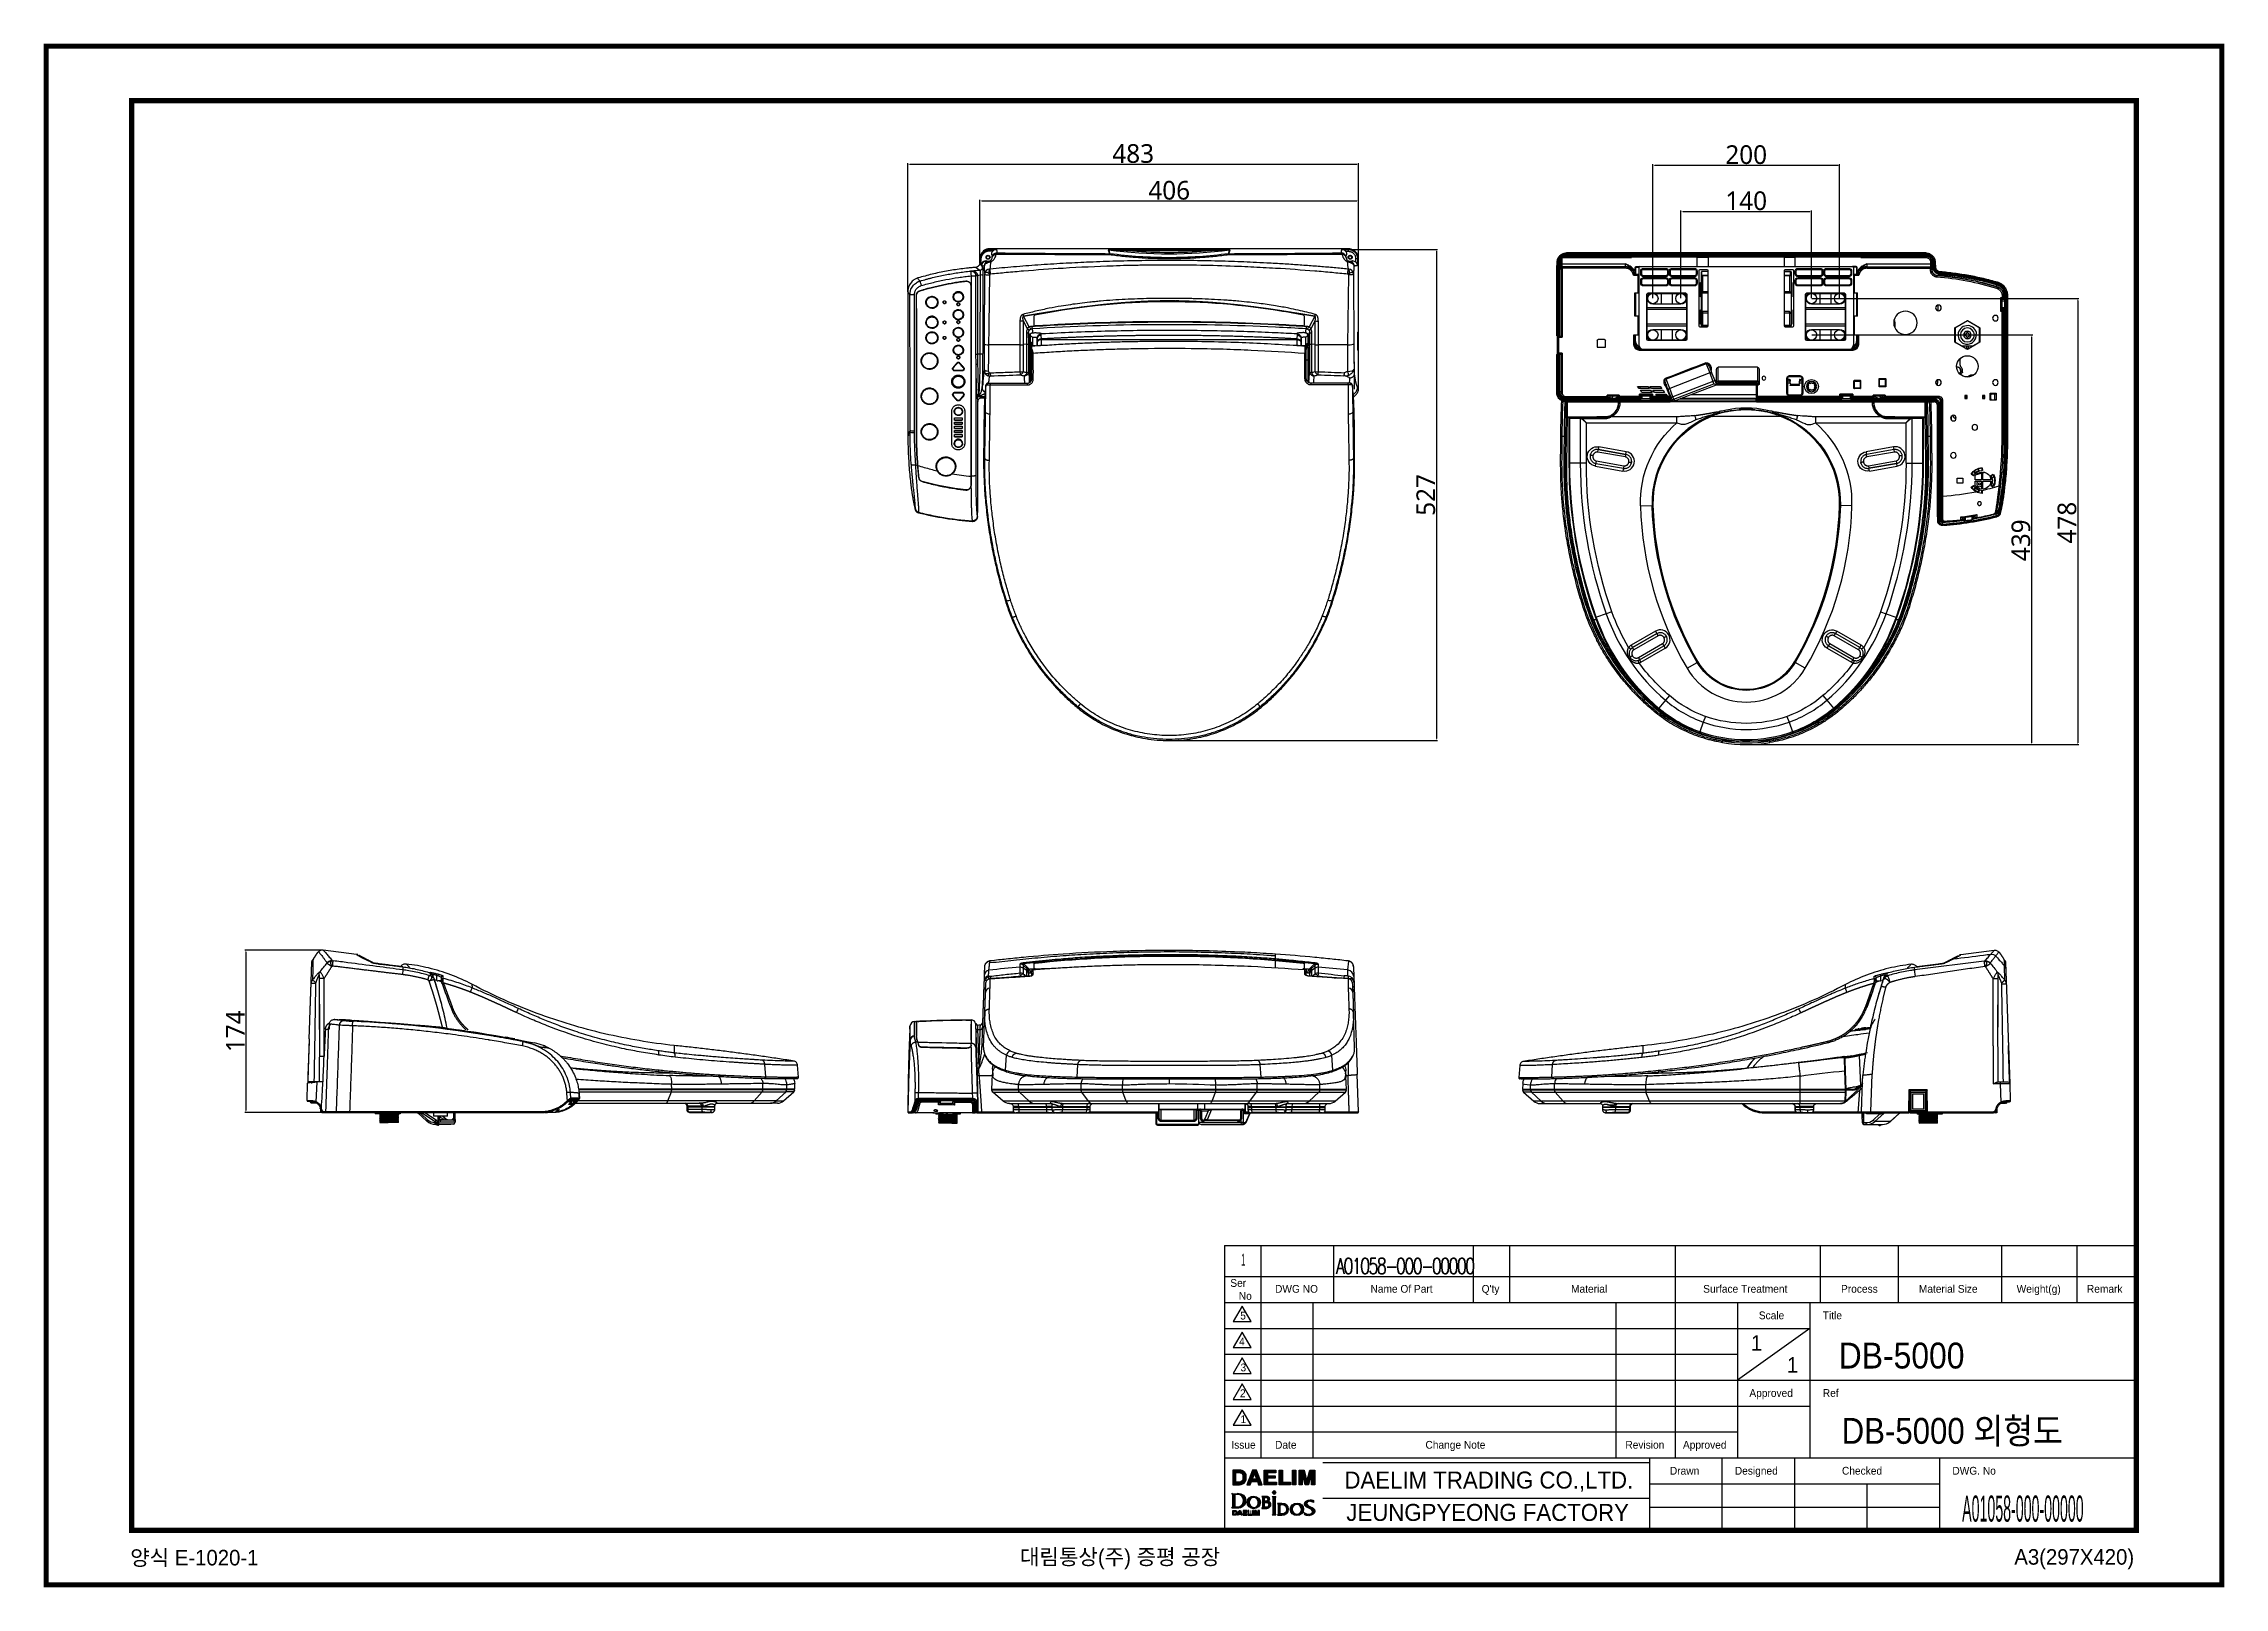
# Model space of a CAD drawing. Header units: millimetres. Extents: x 22 to 2359, y 6 to 1660.
import ezdxf
from ezdxf.enums import TextEntityAlignment as Align

# ---------------------------------------------------------------- set-up
doc = ezdxf.new("R2010")
doc.units = ezdxf.units.MM
doc.layers.get('0').update_dxf_attribs({"linetype": 'CONTINUOUS'})
doc.layers.get('Defpoints').update_dxf_attribs({"linetype": 'CONTINUOUS'})
for name, color, linetype in [('1', 7, 'CONTINUOUS'), ('1LINE', 7, 'CONTINUOUS'), ('256', 7, 'CONTINUOUS')]:
    doc.layers.add(name, color=color, linetype=linetype)
doc.styles.add('Annotative', font='malgun.ttf')
doc.styles.add('blockfont', font='simplex.shx')
doc.styles.add('DEFAULT', font='simplex.shx')
doc.styles.add('hangul2', font='')
doc.styles.get('hangul2').set_extended_font_data('Gulim')
doc.dimstyles.new('WOO', dxfattribs={"dimtxt": 20, "dimasz": 2, "dimexe": 1.25, "dimexo": 0.3, "dimgap": 1, "dimtad": 1, "dimdec": 1, "dimzin": 1, "dimdsep": 46, "dimtxsty": 'Annotative', "dimcen": 0, "dimclrd": 1, "dimclre": 1, "dimclrt": 2, "dimadec": 0, "dimazin": 0, "dimtfac": 1, "dimtdec": 1, "dimtofl": 0, "dimtmove": 0, "dimatfit": 3, "dimfxl": 0, "dimarcsym": 0})

msp = doc.modelspace()

# ---------------------------------------------------------------- texts
at = {"layer": '1', "color": 3, "linetype": 'Continuous', "insert": (1406.9, 341.7), "char_height": 16.63, "attachment_point": 7, "line_spacing_factor": 0.903614, "style": 'DEFAULT'}
msp.add_mtext('{\\W0.738;\\T0.75;A01058-000-00000}', dxfattribs=at)
at = {"layer": '1', "color": 7, "linetype": 'Continuous', "attachment_point": 7, "line_spacing_factor": 0.903614, "style": 'hangul2'}
for s, insert, char_height in [('{\\W0.942;DB-5000}', (1945.6, 239.8), 27.717), ('{\\W0.921;DB-5000 외형도}', (1948.8, 156.5), 27.717), ('{\\W0.415;A01058-000-00000}', (2077.9, 75.7), 28)]:
    msp.add_mtext(s, dxfattribs=dict(at, insert=insert, char_height=char_height))
at = {"layer": '1LINE', "color": 2, "style": 'hangul2', "width": 0.446836}
msp.add_text('1', height=12.8, dxfattribs=at).set_placement((1305.4, 350.5))
at = {"layer": '1LINE', "color": 4, "style": 'hangul2'}
for s, p in [('DAELIM TRADING CO.,LTD.', (1570.7, 119.1)), ('JEUNGPYEONG FACTORY', (1569.4, 86))]:
    msp.add_text(s, height=18.194, dxfattribs=at).set_placement(p, align=Align.MIDDLE)
at = {"layer": '1LINE', "style": 'hangul2'}
for s, p in [('양식 E-1020-1', (114.8, 29.2)), ('대림통상(주) 증평 공장', (1068.2, 30)), ('A3(297X420)', (2133.8, 30))]:
    msp.add_text(s, height=16.652, dxfattribs=at).set_placement(p)
at = {"layer": '1LINE', "color": 4, "attachment_point": 1, "style": 'hangul2'}
for s, insert, char_height, width in [('Ser\\P   No', (1293.7, 336), 8.33, 37.52), ('DWG NO', (1341.6, 329.7), 8.33, 71.146), ('Name Of Part', (1443.9, 329.7), 8.326, 102.065), ("Q'ty", (1563, 329.7), 8.33, 71.146), ('Material', (1658.8, 329.7), 8.33, 71.146), ('Surface Treatment', (1800.4, 329.7), 8.326, 116.578), ('Process', (1948.1, 329.7), 8.33, 46.084), ('Material Size', (2031.5, 329.7), 8.326, 87.529), ('Weight(g)', (2136.3, 329.7), 8.33, 59.312), ('Remark', (2211.6, 329.7), 8.33, 44.799), ('5', (1304.3, 301), 8.33, 9.483), ('Scale', (1860, 301.3), 8.33, 36.203), ('Title', (1928.6, 301.3), 8.33, 36.203), ('4', (1303.1, 273.3), 8.33, 9.483), ('3', (1304.6, 245.5), 8.33, 9.483), ('2', (1304, 217.8), 8.33, 9.483), ('Approved', (1849.9, 218.1), 8.33, 9.483), ('Ref', (1928.6, 218.1), 8.33, 36.203), ('1', (1304.6, 190), 8.33, 9.483), ('Issue', (1294.8, 162.6), 8.33, 9.483), ('Date', (1341.6, 162.6), 8.33, 9.483), ('Change Note', (1502.8, 162.6), 8.326, 81.313), ('Revision', (1717, 162.6), 8.33, 46.135), ('Approved', (1778.7, 162.6), 8.33, 9.483), ('Drawn', (1764.7, 134.8), 8.33, 9.483), ('Designed', (1834.3, 134.8), 8.33, 9.483), ('Checked', (1949.1, 134.8), 8.33, 9.483), ('DWG. No', (2067.4, 134.8), 8.33, 58.823)]:
    msp.add_mtext(s, dxfattribs=dict(at, insert=insert, char_height=char_height, width=width))
at = {"layer": '1LINE', "color": 2, "char_height": 16.7, "width": 9.483, "attachment_point": 1, "style": 'hangul2'}
for insert in [(1851.5, 275.9), (1890.1, 252.4)]:
    msp.add_mtext('1', dxfattribs=dict(at, insert=insert))
at = {"layer": '256', "color": 35, "linetype": 'Continuous', "insert": (27.9, 801.3), "char_height": 3.5, "attachment_point": 7, "line_spacing_factor": 0.903614, "style": 'blockfont'}
msp.add_mtext('\\W01.136;\\fsimplex.shx,bigfont.shx;              ', dxfattribs=at)

# ---------------------------------------------------------------- blocks, each defined once
blk = doc.blocks.new('*D7')
at = {"layer": '1LINE', "color": 1, "lineweight": -2}
for p, q in [((1776.5, 1386.9), (1776.5, 1481.1)), ((1778.5, 1479.9), (1914.5, 1479.9)), ((1916.5, 1386.9), (1916.5, 1481.1))]:
    blk.add_line(p, q, dxfattribs=at)
at = {"layer": '1LINE', "color": 1}
for points in [[(1778.5, 1480.2), (1778.5, 1479.5), (1776.5, 1479.9)], [(1914.5, 1480.2), (1914.5, 1479.5), (1916.5, 1479.9)]]:
    blk.add_solid(points, dxfattribs=at)
at = {"layer": 'Defpoints', "color": 0}
for p in [(1916.5, 1479.9), (1776.5, 1386.6), (1916.5, 1386.6)]:
    blk.add_point(p, dxfattribs=at)
at = {"layer": '1LINE', "color": 2, "insert": (1846.5, 1491.3), "char_height": 20, "attachment_point": 5, "style": 'Annotative'}
blk.add_mtext('140', dxfattribs=at)
blk = doc.blocks.new('*D8')
at = {"layer": '1LINE', "color": 1, "lineweight": -2}
for p, q in [((1746.5, 1386.9), (1746.5, 1530.6)), ((1748.5, 1529.4), (1944.5, 1529.4)), ((1946.5, 1386.9), (1946.5, 1530.6))]:
    blk.add_line(p, q, dxfattribs=at)
at = {"layer": '1LINE', "color": 1}
for points in [[(1748.5, 1529.7), (1748.5, 1529), (1746.5, 1529.4)], [(1944.5, 1529.7), (1944.5, 1529), (1946.5, 1529.4)]]:
    blk.add_solid(points, dxfattribs=at)
at = {"layer": 'Defpoints', "color": 0}
for p in [(1946.5, 1529.4), (1746.5, 1386.6), (1946.5, 1386.6)]:
    blk.add_point(p, dxfattribs=at)
at = {"layer": '1LINE', "color": 2, "insert": (1846.5, 1540.7), "char_height": 20, "attachment_point": 5, "style": 'Annotative'}
blk.add_mtext('200', dxfattribs=at)
blk = doc.blocks.new('*D9')
at = {"layer": '1LINE', "color": 1, "lineweight": -2}
for p, q in [((948.2, 1394.6), (948.2, 1531.8)), ((950.2, 1530.5), (1429.1, 1530.5)), ((1431.1, 1290.7), (1431.1, 1531.8))]:
    blk.add_line(p, q, dxfattribs=at)
at = {"layer": '1LINE', "color": 1}
for points in [[(950.2, 1530.9), (950.2, 1530.2), (948.2, 1530.5)], [(1429.1, 1530.9), (1429.1, 1530.2), (1431.1, 1530.5)]]:
    blk.add_solid(points, dxfattribs=at)
at = {"layer": 'Defpoints', "color": 0}
for p in [(1431.1, 1530.5), (948.2, 1394.3), (1431.1, 1290.4)]:
    blk.add_point(p, dxfattribs=at)
at = {"layer": '1LINE', "color": 2, "insert": (1189.6, 1541.9), "char_height": 20, "attachment_point": 5, "style": 'Annotative'}
blk.add_mtext('483', dxfattribs=at)
blk = doc.blocks.new('*D10')
at = {"layer": '1LINE', "color": 1, "lineweight": -2}
for p, q in [((1413.6, 1439.3), (1515.8, 1439.3)), ((1514.6, 1437.3), (1514.6, 915.1)), ((1228.4, 913.1), (1515.8, 913.1))]:
    blk.add_line(p, q, dxfattribs=at)
at = {"layer": '1LINE', "color": 1}
for points in [[(1514.2, 1437.3), (1514.9, 1437.3), (1514.6, 1439.3)], [(1514.2, 915.1), (1514.9, 915.1), (1514.6, 913.1)]]:
    blk.add_solid(points, dxfattribs=at)
at = {"layer": 'Defpoints', "color": 0}
for p in [(1413.3, 1439.3), (1228.1, 913.1), (1514.6, 913.1)]:
    blk.add_point(p, dxfattribs=at)
at = {"layer": '1LINE', "color": 2, "insert": (1503.2, 1176.2), "char_height": 20, "attachment_point": 5, "rotation": 90, "style": 'Annotative'}
blk.add_mtext('527', dxfattribs=at)
blk = doc.blocks.new('*D11')
at = {"layer": '1LINE', "color": 1, "lineweight": -2}
for p, q in [((321.4, 688.5), (237.5, 688.5)), ((238.7, 686.5), (238.7, 516.5)), ((320.1, 514.5), (237.5, 514.5))]:
    blk.add_line(p, q, dxfattribs=at)
at = {"layer": '1LINE', "color": 1}
for points in [[(238.4, 686.5), (239.1, 686.5), (238.7, 688.5)], [(238.4, 516.5), (239.1, 516.5), (238.7, 514.5)]]:
    blk.add_solid(points, dxfattribs=at)
at = {"layer": 'Defpoints', "color": 0}
for p in [(321.7, 688.5), (238.7, 514.5), (320.4, 514.5)]:
    blk.add_point(p, dxfattribs=at)
at = {"layer": '1LINE', "color": 2, "insert": (227.5, 601.5), "char_height": 20, "attachment_point": 5, "rotation": 90, "style": 'Annotative'}
blk.add_mtext('174', dxfattribs=at)
blk = doc.blocks.new('*D12')
at = {"layer": '1LINE', "color": 1, "lineweight": -2}
for p, q in [((1025.3, 1424.9), (1025.3, 1492.4)), ((1027.3, 1491.2), (1429.1, 1491.2)), ((1431.1, 1290.7), (1431.1, 1492.4))]:
    blk.add_line(p, q, dxfattribs=at)
at = {"layer": '1LINE', "color": 1}
for points in [[(1027.3, 1491.5), (1027.3, 1490.9), (1025.3, 1491.2)], [(1429.1, 1491.5), (1429.1, 1490.9), (1431.1, 1491.2)]]:
    blk.add_solid(points, dxfattribs=at)
at = {"layer": 'Defpoints', "color": 0}
for p in [(1431.1, 1491.2), (1025.3, 1424.6), (1431.1, 1290.4)]:
    blk.add_point(p, dxfattribs=at)
at = {"layer": '1LINE', "color": 2, "insert": (1228.2, 1502.5), "char_height": 20, "attachment_point": 5, "style": 'Annotative'}
blk.add_mtext('406', dxfattribs=at)
blk = doc.blocks.new('*D13')
at = {"layer": '1LINE', "color": 1, "lineweight": -2}
for p, q in [((1916.8, 1347.6), (2153.5, 1347.6)), ((2152.2, 1345.6), (2152.2, 910.7)), ((1846.8, 908.7), (2153.5, 908.7))]:
    blk.add_line(p, q, dxfattribs=at)
at = {"layer": '1LINE', "color": 1}
for points in [[(2151.9, 1345.6), (2152.6, 1345.6), (2152.2, 1347.6)], [(2151.9, 910.7), (2152.6, 910.7), (2152.2, 908.7)]]:
    blk.add_solid(points, dxfattribs=at)
at = {"layer": 'Defpoints', "color": 0}
for p in [(1916.5, 1347.6), (1846.5, 908.7), (2152.2, 908.7)]:
    blk.add_point(p, dxfattribs=at)
at = {"layer": '1LINE', "color": 2, "insert": (2140.9, 1127.6), "char_height": 20, "attachment_point": 5, "rotation": 90, "style": 'Annotative'}
blk.add_mtext('439', dxfattribs=at)
blk = doc.blocks.new('*D14')
at = {"layer": '1LINE', "color": 1, "lineweight": -2}
for p, q in [((1916.8, 1386.6), (2202.9, 1386.6)), ((2201.7, 1384.6), (2201.7, 910.7)), ((1846.8, 908.7), (2202.9, 908.7))]:
    blk.add_line(p, q, dxfattribs=at)
at = {"layer": '1LINE', "color": 1}
for points in [[(2201.3, 1384.6), (2202, 1384.6), (2201.7, 1386.6)], [(2201.3, 910.7), (2202, 910.7), (2201.7, 908.7)]]:
    blk.add_solid(points, dxfattribs=at)
at = {"layer": 'Defpoints', "color": 0}
for p in [(1916.5, 1386.6), (1846.5, 908.7), (2201.7, 908.7)]:
    blk.add_point(p, dxfattribs=at)
at = {"layer": '1LINE', "color": 2, "insert": (2190.3, 1146.5), "char_height": 20, "attachment_point": 5, "rotation": 90, "style": 'Annotative'}
blk.add_mtext('478', dxfattribs=at)

# ---------------------------------------------------------------- dimensions: what is measured, and where the dimension line sits
at = {"layer": '1LINE'}
dim = msp.add_linear_dim(base=(1431.1, 1530.5), p1=(948.2, 1394.3), p2=(1431.1, 1290.4), text='483', dimstyle='WOO', override={"dimdec": 0}, dxfattribs=at)
dim.commit()
dim.dimension.update_dxf_attribs({"geometry": '*D9', "text_midpoint": (1189.6, 1541.9)})
for base, p1, p2, picture, middle in [((1946.5, 1529.4), (1746.5, 1386.6), (1946.5, 1386.6), '*D8', (1846.5, 1529.4)), ((1916.5, 1479.9), (1776.5, 1386.6), (1916.5, 1386.6), '*D7', (1846.5, 1479.9))]:
    dim = msp.add_linear_dim(base=base, p1=p1, p2=p2, dimstyle='WOO', override={"dimdec": 0}, dxfattribs=at)
    dim.commit()
    dim.dimension.update_dxf_attribs({"geometry": picture, "text_midpoint": middle, "dimtype": 160})
dim = msp.add_linear_dim(base=(1431.1, 1491.2), p1=(1025.3, 1424.6), p2=(1431.1, 1290.4), dimstyle='WOO', override={"dimdec": 0}, dxfattribs=at)
dim.commit()
dim.dimension.update_dxf_attribs({"geometry": '*D12', "text_midpoint": (1228.2, 1502.5)})
dim = msp.add_linear_dim(base=(1514.6, 913.1), p1=(1413.3, 1439.3), p2=(1228.1, 913.1), angle=90, text='527', dimstyle='WOO', override={"dimdec": 0}, dxfattribs=at)
dim.commit()
dim.dimension.update_dxf_attribs({"geometry": '*D10', "text_midpoint": (1503.2, 1176.2)})
for base, p1, picture, middle in [((2201.7, 908.7), (1916.5, 1386.6), '*D14', (2201.7, 1146.5)), ((2152.2, 908.7), (1916.5, 1347.6), '*D13', (2152.2, 1127.6))]:
    dim = msp.add_linear_dim(base=base, p1=p1, p2=(1846.5, 908.7), angle=90, dimstyle='WOO', override={"dimdec": 0}, dxfattribs=at)
    dim.commit()
    dim.dimension.update_dxf_attribs({"geometry": picture, "text_midpoint": middle, "dimtype": 160})
dim = msp.add_linear_dim(base=(238.7, 514.5), p1=(321.7, 688.5), p2=(320.4, 514.5), angle=90, dimstyle='WOO', override={"dimdec": 0}, dxfattribs=at)
dim.commit()
dim.dimension.update_dxf_attribs({"geometry": '*D11', "text_midpoint": (227.5, 601.5)})

# ---------------------------------------------------------------- hatches: boundary and pattern name
at = {"layer": '1LINE'}
h = msp.add_hatch(color=2, dxfattribs=at)
h.dxf.hatch_style = 2
edge = h.paths.add_edge_path()
edge.add_spline(control_points=[(1303.6, 131.3), (1303.6, 131.3), (1296.2, 131.3), (1296.2, 131.3), (1296.2, 131.3), (1296.2, 115.7), (1296.2, 115.7), (1296.2, 115.7), (1303.6, 115.7), (1303.6, 115.7), (1306.3, 115.7), (1308.2, 116.7), (1309.5, 118.6), (1310.4, 120.1), (1310.8, 121.8), (1310.8, 123.9), (1310.8, 124.7), (1310.7, 125.6), (1310.5, 126.5), (1310.3, 127.4), (1309.9, 128.2), (1309.3, 129), (1308.5, 129.9), (1307.5, 130.6), (1306.3, 131), (1305.6, 131.2), (1304.7, 131.3), (1303.6, 131.3)], knot_values=[0, 0, 0, 0, 1, 1, 1, 2, 2, 2, 3, 3, 3, 4, 4, 4, 5, 5, 5, 6, 6, 6, 7, 7, 7, 8, 8, 8, 9, 9, 9, 9], degree=3, periodic=0)
edge = h.paths.add_edge_path()
edge.add_spline(control_points=[(1303, 128.6), (1304.7, 128.6), (1305.8, 128.2), (1306.3, 127.3), (1306.9, 126.5), (1307.2, 125.3), (1307.2, 123.7), (1307.2, 122.5), (1307, 121.5), (1306.6, 120.7), (1305.9, 119.2), (1304.7, 118.4), (1303, 118.4), (1303, 118.4), (1299.7, 118.4), (1299.7, 118.4), (1299.7, 118.4), (1299.7, 128.6), (1299.7, 128.6), (1299.7, 128.6), (1303, 128.6), (1303, 128.6)], knot_values=[0, 0, 0, 0, 1, 1, 1, 2, 2, 2, 3, 3, 3, 4, 4, 4, 5, 5, 5, 6, 6, 6, 7, 7, 7, 7], degree=3, periodic=0)
h = msp.add_hatch(color=2, dxfattribs=at)
h.dxf.hatch_style = 2
edge = h.paths.add_edge_path()
edge.add_spline(control_points=[(1311.3, 115.7), (1311.3, 115.7), (1315.1, 115.7), (1315.1, 115.7), (1315.1, 115.7), (1316.3, 119), (1316.3, 119), (1316.3, 119), (1322.7, 119), (1322.7, 119), (1322.7, 119), (1323.8, 115.7), (1323.8, 115.7), (1323.8, 115.7), (1327.7, 115.7), (1327.7, 115.7), (1327.7, 115.7), (1321.6, 131.3), (1321.6, 131.3), (1321.6, 131.3), (1317.5, 131.3), (1317.5, 131.3), (1317.5, 131.3), (1311.3, 115.7), (1311.3, 115.7)], knot_values=[0, 0, 0, 0, 1, 1, 1, 2, 2, 2, 3, 3, 3, 4, 4, 4, 5, 5, 5, 6, 6, 6, 7, 7, 7, 8, 8, 8, 8], degree=3, periodic=0)
edge = h.paths.add_edge_path()
edge.add_spline(control_points=[(1319.5, 127.7), (1319.5, 127.7), (1321.7, 121.6), (1321.7, 121.6), (1321.7, 121.6), (1317.3, 121.6), (1317.3, 121.6), (1317.3, 121.6), (1319.5, 127.7), (1319.5, 127.7)], knot_values=[0, 0, 0, 0, 1, 1, 1, 2, 2, 2, 3, 3, 3, 3], degree=3, periodic=0)
h = msp.add_hatch(color=2, dxfattribs=at)
h.dxf.hatch_style = 2
edge = h.paths.add_edge_path()
edge.add_spline(control_points=[(1342.5, 128.5), (1342.5, 128.5), (1333.6, 128.5), (1333.6, 128.5), (1333.6, 128.5), (1333.6, 125.3), (1333.6, 125.3), (1333.6, 125.3), (1341.8, 125.3), (1341.8, 125.3), (1341.8, 125.3), (1341.8, 122.6), (1341.8, 122.6), (1341.8, 122.6), (1333.6, 122.6), (1333.6, 122.6), (1333.6, 122.6), (1333.6, 118.5), (1333.6, 118.5), (1333.6, 118.5), (1343, 118.5), (1343, 118.5), (1343, 118.5), (1343, 115.7), (1343, 115.7), (1343, 115.7), (1330.1, 115.7), (1330.1, 115.7), (1330.1, 115.7), (1330.1, 131.3), (1330.1, 131.3), (1330.1, 131.3), (1342.5, 131.3), (1342.5, 131.3), (1342.5, 131.3), (1342.5, 128.5), (1342.5, 128.5)], knot_values=[0, 0, 0, 0, 1, 1, 1, 2, 2, 2, 3, 3, 3, 4, 4, 4, 5, 5, 5, 6, 6, 6, 7, 7, 7, 8, 8, 8, 9, 9, 9, 10, 10, 10, 11, 11, 11, 12, 12, 12, 12], degree=3, periodic=0)
h = msp.add_hatch(color=2, dxfattribs=at)
h.dxf.hatch_style = 2
edge = h.paths.add_edge_path()
edge.add_spline(control_points=[(1346, 131.3), (1346, 131.3), (1349.6, 131.3), (1349.6, 131.3), (1349.6, 131.3), (1349.6, 118.5), (1349.6, 118.5), (1349.6, 118.5), (1358.3, 118.5), (1358.3, 118.5), (1358.3, 118.5), (1358.3, 115.7), (1358.3, 115.7), (1358.3, 115.7), (1346, 115.7), (1346, 115.7), (1346, 115.7), (1346, 131.3), (1346, 131.3)], knot_values=[0, 0, 0, 0, 1, 1, 1, 2, 2, 2, 3, 3, 3, 4, 4, 4, 5, 5, 5, 6, 6, 6, 6], degree=3, periodic=0)
h = msp.add_hatch(color=2, dxfattribs=at)
h.dxf.hatch_style = 2
edge = h.paths.add_edge_path()
edge.add_spline(control_points=[(1364, 115.7), (1364, 115.7), (1360.4, 115.7), (1360.4, 115.7), (1360.4, 115.7), (1360.4, 131.3), (1360.4, 131.3), (1360.4, 131.3), (1364, 131.3), (1364, 131.3), (1364, 131.3), (1364, 115.7), (1364, 115.7)], knot_values=[0, 0, 0, 0, 1, 1, 1, 2, 2, 2, 3, 3, 3, 4, 4, 4, 4], degree=3, periodic=0)
h = msp.add_hatch(color=2, dxfattribs=at)
h.dxf.hatch_style = 2
edge = h.paths.add_edge_path()
edge.add_spline(control_points=[(1378.9, 131.3), (1378.9, 131.3), (1384.1, 131.3), (1384.1, 131.3), (1384.1, 131.3), (1384.1, 115.7), (1384.1, 115.7), (1384.1, 115.7), (1380.8, 115.7), (1380.8, 115.7), (1380.8, 115.7), (1380.8, 126.3), (1380.8, 126.3), (1380.8, 126.6), (1380.8, 127), (1380.8, 127.5), (1380.8, 128.1), (1380.8, 128.5), (1380.8, 128.8), (1380.8, 128.8), (1377.5, 115.7), (1377.5, 115.7), (1377.5, 115.7), (1374, 115.7), (1374, 115.7), (1374, 115.7), (1370.7, 128.8), (1370.7, 128.8), (1370.7, 128.5), (1370.7, 128.1), (1370.7, 127.5), (1370.8, 127), (1370.8, 126.6), (1370.8, 126.3), (1370.8, 126.3), (1370.8, 115.7), (1370.8, 115.7), (1370.8, 115.7), (1367.4, 115.7), (1367.4, 115.7), (1367.4, 115.7), (1367.4, 131.3), (1367.4, 131.3), (1367.4, 131.3), (1372.7, 131.3), (1372.7, 131.3), (1372.7, 131.3), (1375.8, 119.1), (1375.8, 119.1), (1375.8, 119.1), (1378.9, 131.3), (1378.9, 131.3)], knot_values=[0, 0, 0, 0, 1, 1, 1, 2, 2, 2, 3, 3, 3, 4, 4, 4, 5, 5, 5, 6, 6, 6, 7, 7, 7, 8, 8, 8, 9, 9, 9, 10, 10, 10, 11, 11, 11, 12, 12, 12, 13, 13, 13, 14, 14, 14, 15, 15, 15, 16, 16, 16, 17, 17, 17, 17], degree=3, periodic=0)
h = msp.add_hatch(color=2, dxfattribs=at)
h.dxf.hatch_style = 2
edge = h.paths.add_edge_path()
edge.add_spline(control_points=[(1298.5, 104.8), (1298.5, 104.8), (1298.4, 104.8), (1298.4, 104.8), (1298.4, 104.8), (1298.4, 92), (1298.4, 92), (1298.4, 92), (1298.5, 92), (1298.5, 92), (1299.1, 91.9), (1299.7, 91.8), (1300.4, 91.8), (1303.8, 91.8), (1307.9, 93.5), (1307.9, 98.3), (1307.9, 102.7), (1305.4, 105.1), (1300.8, 105.1), (1300.1, 105.1), (1299.3, 105), (1298.5, 104.8)], knot_values=[0, 0, 0, 0, 1, 1, 1, 2, 2, 2, 3, 3, 3, 4, 4, 4, 5, 5, 5, 6, 6, 6, 7, 7, 7, 7], degree=3, periodic=0)
edge = h.paths.add_edge_path()
edge.add_spline(control_points=[(1301, 106.5), (1306.6, 106.5), (1310.1, 103.5), (1310.1, 98.6), (1310.1, 93.8), (1306.3, 90.4), (1300.9, 90.4), (1300.9, 90.4), (1295.8, 90.4), (1295.2, 90.4), (1296.1, 91.1), (1296.2, 92), (1296.2, 93), (1296.2, 93.2), (1296.2, 93.3), (1296.2, 93.4), (1296.2, 93.4), (1296.2, 93.9), (1296.2, 93.9), (1296.2, 93.9), (1296.2, 103.2), (1296.2, 103.2), (1296.2, 103.2), (1296.2, 103.6), (1296.2, 103.6), (1296.2, 103.7), (1296.2, 103.9), (1296.2, 104), (1296.2, 104.9), (1296.1, 106), (1295.4, 106.5), (1296.1, 106.5), (1301, 106.5), (1301, 106.5)], knot_values=[0, 0, 0, 0, 1, 1, 1, 2, 2, 2, 3, 3, 3, 4, 4, 4, 5, 5, 5, 6, 6, 6, 7, 7, 7, 8, 8, 8, 9, 9, 9, 10, 10, 10, 11, 11, 11, 11], degree=3, periodic=0)
h = msp.add_hatch(color=2, dxfattribs=at)
h.dxf.hatch_style = 2
edge = h.paths.add_edge_path()
edge.add_spline(control_points=[(1318.9, 103.4), (1314.8, 103.5), (1311.6, 100.4), (1311.6, 96.7), (1311.6, 92.7), (1314.9, 90), (1318.7, 90), (1322.6, 90), (1325.9, 92.9), (1325.9, 96.8), (1325.9, 100.3), (1323, 103.4), (1318.9, 103.4)], knot_values=[0, 0, 0, 0, 1, 1, 1, 2, 2, 2, 3, 3, 3, 4, 4, 4, 4], degree=3, periodic=0)
edge = h.paths.add_edge_path()
edge.add_spline(control_points=[(1318.8, 102), (1321.8, 102), (1323.7, 99.3), (1323.7, 96.4), (1323.7, 93.5), (1321.8, 91.4), (1318.8, 91.4), (1315.8, 91.4), (1313.8, 94.2), (1313.8, 96.9), (1313.8, 99.8), (1315.8, 102), (1318.8, 102)], knot_values=[0, 0, 0, 0, 1, 1, 1, 2, 2, 2, 3, 3, 3, 4, 4, 4, 4], degree=3, periodic=0)
h = msp.add_hatch(color=2, dxfattribs=at)
h.dxf.hatch_style = 2
edge = h.paths.add_edge_path()
edge.add_spline(control_points=[(1330.2, 97.9), (1330.2, 97.9), (1330.2, 101.7), (1330.2, 101.7), (1330.2, 101.7), (1331.5, 101.9), (1331.5, 101.9), (1332.6, 102), (1333.9, 101.3), (1333.9, 100), (1333.9, 98.4), (1332.1, 97.9), (1330.8, 97.9), (1330.8, 97.9), (1330.2, 97.9), (1330.2, 97.9)], knot_values=[0, 0, 0, 0, 1, 1, 1, 2, 2, 2, 3, 3, 3, 4, 4, 4, 5, 5, 5, 5], degree=3, periodic=0)
edge = h.paths.add_edge_path()
edge.add_spline(control_points=[(1328.2, 93), (1328.2, 92.1), (1328.3, 90.7), (1327.3, 90.4), (1327.3, 90.4), (1327.3, 90.3), (1327.3, 90.3), (1327.3, 90.3), (1330.5, 90.3), (1330.5, 90.3), (1332, 90.3), (1333.5, 90.2), (1334.9, 90.9), (1336.2, 91.5), (1337.2, 92.8), (1337.2, 94.3), (1337.2, 96.2), (1335.8, 97.4), (1334, 97.7), (1335.1, 98.2), (1336, 99), (1336, 100.3), (1336, 102), (1334.5, 103.1), (1331.9, 103.1), (1331.9, 103.1), (1327.3, 103.1), (1327.3, 103.1), (1327.3, 103.1), (1327.3, 103), (1327.3, 103), (1328.3, 102.7), (1328.2, 101.2), (1328.2, 100.4), (1328.2, 100.4), (1328.2, 93), (1328.2, 93)], knot_values=[0, 0, 0, 0, 1, 1, 1, 2, 2, 2, 3, 3, 3, 4, 4, 4, 5, 5, 5, 6, 6, 6, 7, 7, 7, 8, 8, 8, 9, 9, 9, 10, 10, 10, 11, 11, 11, 12, 12, 12, 12], degree=3, periodic=0)
edge = h.paths.add_edge_path()
edge.add_spline(control_points=[(1330.2, 91.8), (1330.2, 91.8), (1330.2, 96.6), (1330.2, 96.6), (1330.2, 96.6), (1331.5, 96.7), (1331.5, 96.7), (1333.2, 96.8), (1335, 96), (1335, 94.1), (1335, 92.3), (1333.4, 91.5), (1331.8, 91.7), (1331.8, 91.7), (1330.2, 91.8), (1330.2, 91.8)], knot_values=[0, 0, 0, 0, 1, 1, 1, 2, 2, 2, 3, 3, 3, 4, 4, 4, 5, 5, 5, 5], degree=3, periodic=0)
h = msp.add_hatch(color=2, dxfattribs=at)
h.dxf.hatch_style = 2
h.paths.add_polyline_path([(1342.6, 107.3), (1340.6, 105.2), (1338.5, 107.3), (1340.6, 109.3)])
h = msp.add_hatch(color=2, dxfattribs=at)
h.dxf.hatch_style = 2
edge = h.paths.add_edge_path()
edge.add_spline(control_points=[(1339.6, 100.3), (1339.6, 101.2), (1339.7, 102.7), (1338.7, 103), (1338.7, 103), (1338.7, 103.1), (1338.7, 103.1), (1338.7, 103.1), (1342.4, 103.1), (1342.4, 103.1), (1342.4, 103.1), (1342.4, 103), (1342.4, 103), (1341.5, 102.7), (1341.6, 101.2), (1341.6, 100.3), (1341.6, 100.3), (1341.6, 85.6), (1341.6, 85.6), (1341.6, 84.7), (1341.5, 83.3), (1342.4, 82.9), (1342.4, 82.9), (1342.4, 82.9), (1342.4, 82.9), (1342.4, 82.9), (1338.7, 82.9), (1338.7, 82.9), (1338.7, 82.9), (1338.7, 82.9), (1338.7, 82.9), (1339.7, 83.3), (1339.6, 84.7), (1339.6, 85.6), (1339.6, 85.6), (1339.6, 100.3), (1339.6, 100.3)], knot_values=[0, 0, 0, 0, 1, 1, 1, 2, 2, 2, 3, 3, 3, 4, 4, 4, 5, 5, 5, 6, 6, 6, 7, 7, 7, 8, 8, 8, 9, 9, 9, 10, 10, 10, 11, 11, 11, 12, 12, 12, 12], degree=3, periodic=0)
h = msp.add_hatch(color=2, dxfattribs=at)
h.dxf.hatch_style = 2
edge = h.paths.add_edge_path()
edge.add_spline(control_points=[(1345.1, 85.7), (1345.1, 84.5), (1345.2, 83.6), (1344.2, 82.9), (1344.2, 82.9), (1344.2, 82.9), (1344.2, 82.9), (1344.2, 82.9), (1348.9, 82.9), (1348.9, 82.9), (1353.3, 82.9), (1356.2, 85.5), (1356.2, 89.4), (1356.2, 93.2), (1353.4, 95.6), (1349, 95.6), (1349, 95.6), (1344.2, 95.6), (1344.2, 95.6), (1344.2, 95.6), (1344.2, 95.6), (1344.2, 95.6), (1345.2, 95.3), (1345.1, 93.9), (1345.1, 93), (1345.1, 93), (1345.1, 85.7), (1345.1, 85.7)], knot_values=[0, 0, 0, 0, 1, 1, 1, 2, 2, 2, 3, 3, 3, 4, 4, 4, 5, 5, 5, 6, 6, 6, 7, 7, 7, 8, 8, 8, 9, 9, 9, 9], degree=3, periodic=0)
edge = h.paths.add_edge_path()
edge.add_spline(control_points=[(1347.1, 94), (1347.7, 94.2), (1348.2, 94.3), (1348.8, 94.3), (1352.1, 94.3), (1354, 92.5), (1354, 89.1), (1354, 85.8), (1351.4, 84.3), (1348.5, 84.3), (1348, 84.3), (1347.5, 84.3), (1347.1, 84.4), (1347.1, 84.4), (1347.1, 94), (1347.1, 94)], knot_values=[0, 0, 0, 0, 1, 1, 1, 2, 2, 2, 3, 3, 3, 4, 4, 4, 5, 5, 5, 5], degree=3, periodic=0)
h = msp.add_hatch(color=2, dxfattribs=at)
h.dxf.hatch_style = 2
edge = h.paths.add_edge_path()
edge.add_spline(control_points=[(1365.2, 96), (1361.1, 96.1), (1357.9, 93), (1357.9, 89.3), (1357.9, 85.3), (1361.2, 82.6), (1365, 82.6), (1368.9, 82.6), (1372.2, 85.4), (1372.2, 89.4), (1372.2, 92.9), (1369.3, 96), (1365.2, 96)], knot_values=[0, 0, 0, 0, 1, 1, 1, 2, 2, 2, 3, 3, 3, 4, 4, 4, 4], degree=3, periodic=0)
edge = h.paths.add_edge_path()
edge.add_spline(control_points=[(1365.1, 94.6), (1368.1, 94.6), (1370, 91.8), (1370, 89), (1370, 86.1), (1368.1, 84), (1365.1, 84), (1362.1, 84), (1360.1, 86.8), (1360.1, 89.5), (1360.1, 92.4), (1362.1, 94.6), (1365.1, 94.6)], knot_values=[0, 0, 0, 0, 1, 1, 1, 2, 2, 2, 3, 3, 3, 4, 4, 4, 4], degree=3, periodic=0)
h = msp.add_hatch(color=2, dxfattribs=at)
h.dxf.hatch_style = 2
edge = h.paths.add_edge_path()
edge.add_spline(control_points=[(1377.7, 82.5), (1376.2, 82.5), (1374.7, 82.8), (1373.4, 83.3), (1373.4, 83.4), (1373, 85.2), (1372.8, 85.9), (1374.3, 84.7), (1376.2, 84), (1378, 84), (1379.6, 84), (1381.7, 85), (1381.7, 86.8), (1381.7, 88.6), (1379.8, 89.5), (1377.8, 90.4), (1375.6, 91.4), (1373.2, 92.5), (1373.2, 95.2), (1373.2, 98.3), (1376.5, 99.4), (1379.3, 99.4), (1380.5, 99.4), (1381.7, 99.2), (1382.8, 98.8), (1382.8, 98.7), (1382.8, 97), (1382.8, 96.5), (1381.8, 97.3), (1380.4, 97.9), (1379.1, 97.9), (1377.5, 97.9), (1375.7, 97.2), (1375.7, 95.5), (1375.7, 93.8), (1377.6, 92.9), (1379.6, 92), (1381.9, 91), (1384.2, 89.9), (1384.2, 87.5), (1384.2, 85.1), (1381.8, 82.5), (1377.7, 82.5)], knot_values=[0, 0, 0, 0, 1, 1, 1, 2, 2, 2, 3, 3, 3, 4, 4, 4, 5, 5, 5, 6, 6, 6, 7, 7, 7, 8, 8, 8, 9, 9, 9, 10, 10, 10, 11, 11, 11, 12, 12, 12, 13, 13, 13, 14, 14, 14, 14], degree=3, periodic=0)
h = msp.add_hatch(color=2, dxfattribs=at)
h.dxf.hatch_style = 2
edge = h.paths.add_edge_path()
edge.add_spline(control_points=[(1298.6, 88), (1298.6, 88), (1296.2, 88), (1296.2, 88), (1296.2, 88), (1296.2, 82.9), (1296.2, 82.9), (1296.2, 82.9), (1298.6, 82.9), (1298.6, 82.9), (1299.5, 82.9), (1300.1, 83.2), (1300.5, 83.8), (1300.8, 84.3), (1301, 84.9), (1301, 85.6), (1301, 85.8), (1301, 86.1), (1300.9, 86.4), (1300.8, 86.7), (1300.7, 87), (1300.5, 87.2), (1300.2, 87.5), (1299.9, 87.7), (1299.5, 87.9), (1299.3, 87.9), (1299, 88), (1298.6, 88)], knot_values=[0, 0, 0, 0, 1, 1, 1, 2, 2, 2, 3, 3, 3, 4, 4, 4, 5, 5, 5, 6, 6, 6, 7, 7, 7, 8, 8, 8, 9, 9, 9, 9], degree=3, periodic=0)
edge = h.paths.add_edge_path()
edge.add_spline(control_points=[(1298.4, 87.1), (1299, 87.1), (1299.3, 87), (1299.5, 86.7), (1299.7, 86.4), (1299.8, 86), (1299.8, 85.5), (1299.8, 85.1), (1299.7, 84.8), (1299.6, 84.5), (1299.4, 84), (1299, 83.8), (1298.4, 83.8), (1298.4, 83.8), (1297.3, 83.8), (1297.3, 83.8), (1297.3, 83.8), (1297.3, 87.1), (1297.3, 87.1), (1297.3, 87.1), (1298.4, 87.1), (1298.4, 87.1)], knot_values=[0, 0, 0, 0, 1, 1, 1, 2, 2, 2, 3, 3, 3, 4, 4, 4, 5, 5, 5, 6, 6, 6, 7, 7, 7, 7], degree=3, periodic=0)
h = msp.add_hatch(color=2, dxfattribs=at)
h.dxf.hatch_style = 2
edge = h.paths.add_edge_path()
edge.add_spline(control_points=[(1301.2, 82.9), (1301.2, 82.9), (1302.4, 82.9), (1302.4, 82.9), (1302.4, 82.9), (1302.8, 83.9), (1302.8, 83.9), (1302.8, 83.9), (1304.9, 83.9), (1304.9, 83.9), (1304.9, 83.9), (1305.2, 82.9), (1305.2, 82.9), (1305.2, 82.9), (1306.5, 82.9), (1306.5, 82.9), (1306.5, 82.9), (1304.5, 88), (1304.5, 88), (1304.5, 88), (1303.2, 88), (1303.2, 88), (1303.2, 88), (1301.2, 82.9), (1301.2, 82.9)], knot_values=[0, 0, 0, 0, 1, 1, 1, 2, 2, 2, 3, 3, 3, 4, 4, 4, 5, 5, 5, 6, 6, 6, 7, 7, 7, 8, 8, 8, 8], degree=3, periodic=0)
edge = h.paths.add_edge_path()
edge.add_spline(control_points=[(1303.8, 86.8), (1303.8, 86.8), (1304.6, 84.8), (1304.6, 84.8), (1304.6, 84.8), (1303.1, 84.8), (1303.1, 84.8), (1303.1, 84.8), (1303.8, 86.8), (1303.8, 86.8)], knot_values=[0, 0, 0, 0, 1, 1, 1, 2, 2, 2, 3, 3, 3, 3], degree=3, periodic=0)
h = msp.add_hatch(color=2, dxfattribs=at)
h.dxf.hatch_style = 2
edge = h.paths.add_edge_path()
edge.add_spline(control_points=[(1311.4, 87.1), (1311.4, 87.1), (1308.5, 87.1), (1308.5, 87.1), (1308.5, 87.1), (1308.5, 86), (1308.5, 86), (1308.5, 86), (1311.1, 86), (1311.1, 86), (1311.1, 86), (1311.1, 85.1), (1311.1, 85.1), (1311.1, 85.1), (1308.5, 85.1), (1308.5, 85.1), (1308.5, 85.1), (1308.5, 83.8), (1308.5, 83.8), (1308.5, 83.8), (1311.5, 83.8), (1311.5, 83.8), (1311.5, 83.8), (1311.5, 82.9), (1311.5, 82.9), (1311.5, 82.9), (1307.3, 82.9), (1307.3, 82.9), (1307.3, 82.9), (1307.3, 88), (1307.3, 88), (1307.3, 88), (1311.4, 88), (1311.4, 88), (1311.4, 88), (1311.4, 87.1), (1311.4, 87.1)], knot_values=[0, 0, 0, 0, 1, 1, 1, 2, 2, 2, 3, 3, 3, 4, 4, 4, 5, 5, 5, 6, 6, 6, 7, 7, 7, 8, 8, 8, 9, 9, 9, 10, 10, 10, 11, 11, 11, 12, 12, 12, 12], degree=3, periodic=0)
h = msp.add_hatch(color=2, dxfattribs=at)
h.dxf.hatch_style = 2
edge = h.paths.add_edge_path()
edge.add_spline(control_points=[(1312.5, 88), (1312.5, 88), (1313.7, 88), (1313.7, 88), (1313.7, 88), (1313.7, 83.8), (1313.7, 83.8), (1313.7, 83.8), (1316.6, 83.8), (1316.6, 83.8), (1316.6, 83.8), (1316.6, 82.9), (1316.6, 82.9), (1316.6, 82.9), (1312.5, 82.9), (1312.5, 82.9), (1312.5, 82.9), (1312.5, 88), (1312.5, 88)], knot_values=[0, 0, 0, 0, 1, 1, 1, 2, 2, 2, 3, 3, 3, 4, 4, 4, 5, 5, 5, 6, 6, 6, 6], degree=3, periodic=0)
h = msp.add_hatch(color=2, dxfattribs=at)
h.dxf.hatch_style = 2
edge = h.paths.add_edge_path()
edge.add_spline(control_points=[(1316.3, 83.2), (1316.3, 83.2), (1315.2, 83.2), (1315.2, 83.2), (1315.2, 83.2), (1315.2, 88.3), (1315.2, 88.3), (1315.2, 88.3), (1316.3, 88.3), (1316.3, 88.3), (1316.3, 88.3), (1316.3, 83.2), (1316.3, 83.2)], knot_values=[0, 0, 0, 0, 1, 1, 1, 2, 2, 2, 3, 3, 3, 4, 4, 4, 4], degree=3, periodic=0)
h = msp.add_hatch(color=2, dxfattribs=at)
h.dxf.hatch_style = 2
edge = h.paths.add_edge_path()
edge.add_spline(control_points=[(1318.4, 82.9), (1318.4, 82.9), (1317.3, 82.9), (1317.3, 82.9), (1317.3, 82.9), (1317.3, 88), (1317.3, 88), (1317.3, 88), (1318.4, 88), (1318.4, 88), (1318.4, 88), (1318.4, 82.9), (1318.4, 82.9)], knot_values=[0, 0, 0, 0, 1, 1, 1, 2, 2, 2, 3, 3, 3, 4, 4, 4, 4], degree=3, periodic=0)
h = msp.add_hatch(color=2, dxfattribs=at)
h.dxf.hatch_style = 2
edge = h.paths.add_edge_path()
edge.add_spline(control_points=[(1323.3, 88), (1323.3, 88), (1325, 88), (1325, 88), (1325, 88), (1325, 82.9), (1325, 82.9), (1325, 82.9), (1323.9, 82.9), (1323.9, 82.9), (1323.9, 82.9), (1323.9, 86.3), (1323.9, 86.3), (1323.9, 86.4), (1323.9, 86.6), (1323.9, 86.7), (1323.9, 86.9), (1323.9, 87.1), (1323.9, 87.2), (1323.9, 87.2), (1322.9, 82.9), (1322.9, 82.9), (1322.9, 82.9), (1321.7, 82.9), (1321.7, 82.9), (1321.7, 82.9), (1320.6, 87.2), (1320.6, 87.2), (1320.6, 87.1), (1320.6, 86.9), (1320.6, 86.7), (1320.6, 86.6), (1320.6, 86.4), (1320.6, 86.3), (1320.6, 86.3), (1320.6, 82.9), (1320.6, 82.9), (1320.6, 82.9), (1319.5, 82.9), (1319.5, 82.9), (1319.5, 82.9), (1319.5, 88), (1319.5, 88), (1319.5, 88), (1321.3, 88), (1321.3, 88), (1321.3, 88), (1322.3, 84), (1322.3, 84), (1322.3, 84), (1323.3, 88), (1323.3, 88)], knot_values=[0, 0, 0, 0, 1, 1, 1, 2, 2, 2, 3, 3, 3, 4, 4, 4, 5, 5, 5, 6, 6, 6, 7, 7, 7, 8, 8, 8, 9, 9, 9, 10, 10, 10, 11, 11, 11, 12, 12, 12, 13, 13, 13, 14, 14, 14, 15, 15, 15, 16, 16, 16, 17, 17, 17, 17], degree=3, periodic=0)

# ---------------------------------------------------------------- linework, layer by layer
for p, q in [((357.4, 683.9), (321.7, 688.5)), ((369.8, 677.9), (370.1, 677.8)), ((370.1, 677.8), (369.8, 677.3)), ((2112.2, 688.1), (2076.4, 683.5)), ((407, 670.5), (407.1, 670.5)), ((407, 670.5), (407, 670.5)), ((407.1, 670.5), (407.1, 667.3)), ((407.1, 670.5), (407.1, 670.5)), ((436, 664.3), (436, 664.3)), ((443.3, 655.9), (440.5, 656.5)), ((443.3, 661.4), (443.6, 662.8)), ((443.3, 655.9), (443.3, 661.4)), ((448.3, 655.6), (444.4, 655.6)), ((448.4, 660), (448.5, 660)), ((1033.1, 656.3), (1033.1, 656.3)), ((1036.8, 676.9), (1036.7, 677)), ((1068.3, 670.2), (1068.3, 670.2)), ((1071.7, 672.5), (1076.4, 667.9)), ((1075.5, 666.5), (1071.7, 669.3)), ((1078.2, 668.1), (1072.1, 674)), ((1075.5, 666.5), (1075.5, 668)), ((1077.6, 662.5), (1077.5, 664.1)), ((1083.1, 673.9), (1083.1, 669.1)), ((1084.3, 674.6), (1084.3, 674.2)), ((1342.1, 677.6), (1342.1, 677.5)), ((1342.1, 677.6), (1342.1, 677.5)), ((1342.1, 677.5), (1342.1, 677)), ((1342.1, 677.5), (1342.1, 677)), ((1342.1, 669.7), (1342.1, 677)), ((1342.1, 669.7), (1342.1, 677)), ((1372, 674.6), (1372, 674.2)), ((1373.1, 669.1), (1373.1, 673.9)), ((1373.7, 667.6), (1373.8, 667.6)), ((1384.1, 674), (1378.1, 668.1)), ((1378.7, 664.1), (1378.7, 662.5)), ((1379.8, 667.9), (1384.6, 672.5)), ((1384.6, 669.3), (1380.7, 666.5)), ((1380.8, 668), (1380.7, 666.5)), ((1388, 670.2), (1388, 670.2)), ((1420.2, 676.7), (1419.4, 667.2)), ((1419.5, 676.9), (1419.6, 677)), ((1423.2, 656.3), (1423.2, 656.3)), ((1985.4, 659.7), (1985.4, 659.7)), ((1989.5, 655.3), (1985.6, 655.3)), ((1990.2, 662.5), (1990.6, 661.1)), ((1990.6, 655.6), (1990.6, 661.1)), ((1990.6, 655.6), (1992.9, 656.1)), ((1997.8, 664), (1997.8, 664)), ((2101.6, 676.7), (2026.8, 667.2)), ((2026.8, 670.2), (2026.9, 670.2)), ((2026.8, 667.2), (2026.8, 670.2)), ((2026.8, 670.2), (2026.8, 670.2)), ((2026.9, 670.2), (2026.9, 670.2)), ((2058.4, 674.6), (2058.5, 674.5)), ((2064, 677.6), (2063.8, 677.5)), ((2063.8, 677.5), (2064, 677)), ((2124.6, 668.3), (2125.2, 652.9)), ((450.5, 653.2), (459.7, 627.8)), ((481, 651.9), (481.2, 648)), ((1974.2, 627.5), (1983.4, 652.8)), ((1982.1, 644.8), (1975.6, 626.9)), ((1982.1, 644.8), (1983.7, 649.2)), ((1983.7, 649.2), (1984.6, 651.9)), ((338.9, 613.9), (339, 613.9)), ((338.9, 613.9), (338.9, 613.9)), ((338.9, 613.9), (339, 613.9)), ((957.3, 612.2), (957.3, 611.9)), ((1029.3, 584.3), (1030.6, 621.2)), ((1426.9, 584.3), (1425.7, 621.2)), ((553.6, 584.7), (553.7, 584.8)), ((697.8, 586.3), (697.7, 578.4)), ((958.7, 589.6), (958.6, 590)), ((959.9, 585.6), (959.8, 586.1)), ((1015.9, 588.7), (1015.9, 588.6)), ((1015.9, 585.9), (1015.9, 585.9)), ((1959.9, 601.6), (1959.8, 602.6)), ((1962.6, 602.7), (1962.7, 602.1)), ((1966.5, 603.6), (1966.6, 602.6)), ((1967.3, 602.8), (1967.2, 603.7)), ((1967.3, 603.7), (1967.5, 602.8)), ((1967.5, 602.8), (1967.5, 602.8)), ((1969.6, 604), (1969.7, 603.1)), ((1969.7, 603.1), (1969.7, 603)), ((1971.8, 603.4), (1971.7, 604.3)), ((1974.7, 605.2), (1974.8, 605.3)), ((1975.5, 603.9), (1975.3, 604.8)), ((2127.5, 585.8), (2128.9, 545.2)), ((795.8, 552.8), (794.9, 566.1)), ((831.1, 552.4), (830, 565.1)), ((1052.7, 559.7), (1053.8, 575.8)), ((1129.7, 552.4), (1130.4, 565.8)), ((1326.6, 552.4), (1325.8, 565.8)), ((1403.6, 559.7), (1402.5, 575.8)), ((1603.8, 564.8), (1602.7, 552.1)), ((1638.1, 552.4), (1639, 565.8)), ((1952.4, 573.4), (1952.4, 573.3)), ((1967.7, 575.7), (1968.9, 543.6)), ((304.3, 527.5), (304.9, 546)), ((305, 547.7), (305, 546.4)), ((305.2, 552.9), (305.1, 550.1)), ((308, 547.6), (308, 547.5)), ((309.6, 547.5), (309, 545.5)), ((309.6, 547.5), (309.6, 547.3)), ((314.2, 526.1), (315, 547)), ((321, 547.5), (315, 547.5)), ((321, 547.4), (315, 547)), ((695.1, 539.5), (595.2, 539.5)), ((695.1, 538.9), (595.3, 538.9)), ((695.1, 538.8), (595.3, 538.8)), ((611, 538.9), (611, 539.4)), ((614.4, 538.9), (614.4, 539.4)), ((644.1, 538.9), (644.1, 539.4)), ((647.4, 538.9), (647.4, 539.4)), ((676.4, 538.9), (676.4, 539.4)), ((679.7, 538.9), (679.7, 539.4)), ((694.1, 539.4), (694.1, 539.5)), ((695.1, 539.5), (695, 544.7)), ((792.8, 539.5), (695.1, 539.5)), ((695.1, 538.8), (695.1, 538.9)), ((792.8, 538.9), (695.1, 538.9)), ((792.8, 538.8), (695.1, 538.8)), ((710.8, 538.9), (710.8, 539.4)), ((711.4, 538.9), (711.4, 539.4)), ((718.6, 539), (718.6, 538.9)), ((723.6, 538.9), (723.6, 539)), ((728.9, 539), (728.9, 538.9)), ((733.9, 538.9), (733.9, 539)), ((745.7, 538.9), (745.7, 539)), ((778.4, 538.9), (778.4, 539)), ((788.2, 538.9), (788.2, 539.4)), ((790.6, 539.4), (790.6, 539.5)), ((792.8, 539.5), (792.7, 545.6)), ((818.5, 539.5), (792.8, 539.5)), ((792.8, 538.8), (792.8, 538.9)), ((818.5, 538.9), (792.8, 538.9)), ((818.5, 538.8), (792.8, 538.8)), ((812.8, 538.9), (812.8, 539.4)), ((815.7, 539.4), (815.7, 539.5)), ((818.5, 539.5), (818.4, 544.3)), ((818.5, 539.5), (827.1, 539.5)), ((818.5, 538.8), (818.5, 538.9)), ((824.1, 539.4), (824.1, 539.5)), ((827.1, 539.5), (826.9, 545.8)), ((827.1, 538.8), (827.1, 538.9)), ((827.6, 550.8), (829.6, 550.8)), ((831.1, 552.4), (829, 552.4)), ((1024.4, 554.1), (1038.7, 554.1)), ((1038.1, 539.1), (1038.7, 555.4)), ((1066.6, 539.1), (1038.1, 539.1)), ((1038.1, 538.5), (1038.1, 538.6)), ((1038.1, 538.6), (1038.1, 538.6)), ((1066.6, 538.5), (1038.1, 538.5)), ((1038.3, 538.6), (1038.3, 538.7)), ((1041.1, 539.1), (1041.1, 539.1)), ((1066.6, 539.1), (1066.8, 544.3)), ((1133.7, 539.1), (1066.6, 539.1)), ((1066.6, 538.5), (1066.6, 538.6)), ((1133.7, 538.6), (1066.6, 538.6)), ((1133.7, 538.5), (1066.6, 538.5)), ((1069.4, 539.1), (1069.4, 539.1)), ((1133.7, 539.1), (1133.8, 545.2)), ((1178.1, 539.1), (1133.7, 539.1)), ((1133.7, 538.5), (1133.7, 538.6)), ((1178.1, 538.6), (1133.7, 538.6)), ((1178.1, 538.5), (1133.7, 538.5)), ((1135.6, 539.1), (1135.6, 539.1)), ((1178.1, 539.1), (1178.2, 544)), ((1278.1, 539.1), (1178.1, 539.1)), ((1178.1, 538.5), (1178.1, 538.6)), ((1278.1, 538.6), (1178.1, 538.6)), ((1278.1, 538.5), (1178.1, 538.5)), ((1179.1, 539.1), (1179.1, 539.1)), ((1202.7, 552.1), (1253.5, 552.1)), ((1203, 550.4), (1253.3, 550.4)), ((1277.1, 539.1), (1277.1, 539.1)), ((1278.1, 539.1), (1278.1, 544)), ((1322.6, 539.1), (1278.1, 539.1)), ((1278.1, 538.5), (1278.1, 538.6)), ((1322.6, 538.6), (1278.1, 538.6)), ((1322.6, 538.5), (1278.1, 538.5)), ((1320.6, 539.1), (1320.6, 539.1)), ((1322.6, 539.1), (1322.4, 545.2)), ((1389.7, 539.1), (1322.6, 539.1)), ((1322.6, 538.5), (1322.6, 538.6)), ((1389.7, 538.6), (1322.6, 538.6)), ((1389.7, 538.5), (1322.6, 538.5)), ((1386.9, 539.1), (1386.9, 539.1)), ((1389.7, 539.1), (1389.5, 544.3)), ((1418.1, 539.1), (1389.7, 539.1)), ((1389.7, 538.5), (1389.7, 538.6)), ((1418.1, 538.6), (1389.7, 538.6)), ((1415.1, 539.1), (1415.1, 539.1)), ((1417.1, 554.1), (1419.8, 554.1)), ((1418.1, 539.1), (1417.6, 553.6)), ((1418.1, 538.5), (1418.1, 538.6)), ((1431.1, 515.2), (1429.7, 555.5)), ((1602.7, 552.1), (1604.8, 552.1)), ((1606.3, 550.4), (1604.2, 550.4)), ((1607, 545.4), (1606.7, 539.1)), ((1615.3, 539.1), (1606.7, 539.1)), ((1606.7, 538.6), (1606.7, 538.5)), ((1615.3, 538.6), (1606.7, 538.6)), ((1615.3, 538.5), (1606.7, 538.5)), ((1609.7, 539.1), (1609.7, 539.1)), ((1615.3, 539.1), (1615.5, 544)), ((1641, 539.1), (1615.3, 539.1)), ((1615.3, 538.5), (1615.3, 538.6)), ((1641, 538.6), (1615.3, 538.6)), ((1641, 538.5), (1615.3, 538.5)), ((1618.1, 539.1), (1618.1, 539.1)), ((1621.1, 538.6), (1621.1, 539.1)), ((1641, 539.1), (1641.2, 545.2)), ((1738.8, 539.1), (1641, 539.1)), ((1641, 538.5), (1641, 538.6)), ((1738.8, 538.6), (1641, 538.6)), ((1738.8, 538.5), (1641, 538.5)), ((1643.3, 539.1), (1643.3, 539.1)), ((1645.6, 538.6), (1645.6, 539.1)), ((1655.5, 539.1), (1655.5, 538.6)), ((1688.1, 538.6), (1688.1, 539.1)), ((1700, 539.1), (1700, 538.6)), ((1705, 538.6), (1705, 539.1)), ((1710.2, 539.1), (1710.2, 538.6)), ((1715.2, 538.6), (1715.2, 539.1)), ((1722.4, 539.1), (1722.4, 538.6)), ((1723, 538.6), (1723, 539.1)), ((1738.8, 539.1), (1738.9, 544.3)), ((1904.2, 539.1), (1738.8, 539.1)), ((1738.8, 538.5), (1738.8, 538.6)), ((1904.2, 538.6), (1738.8, 538.6)), ((1904.2, 538.5), (1738.8, 538.5)), ((1739.8, 539.1), (1739.8, 539.1)), ((1754.1, 538.6), (1754.1, 539.1)), ((1757.4, 538.6), (1757.4, 539.1)), ((1786.4, 538.6), (1786.4, 539.1)), ((1789.8, 538.6), (1789.8, 539.1)), ((1819.4, 538.6), (1819.4, 539.1)), ((1822.8, 538.6), (1822.8, 539.1)), ((1852.9, 538.6), (1852.9, 539.1)), ((1856.3, 538.6), (1856.3, 539.1)), ((1887.3, 538.6), (1887.3, 539.1)), ((1888.2, 538.6), (1888.2, 539.1)), ((1904.2, 539.1), (1904.2, 553.6)), ((1952.6, 539.1), (1904.2, 539.1)), ((1904.2, 539.1), (1904.2, 539.1)), ((1952.6, 538.6), (1904.2, 538.6)), ((1904.2, 538.5), (1904.2, 538.6)), ((1952.6, 538.5), (1904.2, 538.5)), ((1904.2, 536.2), (1904.2, 538.5)), ((1904.5, 539.1), (1904.5, 538.6)), ((1908.1, 539.1), (1908.1, 538.6)), ((1913.1, 538.6), (1913.1, 539.1)), ((1948.5, 539.1), (1948.5, 539.1)), ((1950.6, 539.1), (1950.6, 539.1)), ((1950.6, 539.1), (1950.6, 539.1)), ((1951.9, 559.2), (1952.6, 539.1)), ((1953, 539.1), (1952.6, 539.1)), ((1952.6, 539.1), (1953.6, 539.1)), ((1952.6, 538.6), (1952.6, 538.7)), ((1952.6, 538.7), (1953.4, 538.7)), ((1952.6, 538.6), (1953.6, 538.6)), ((1953.6, 539.1), (1952.9, 559.2)), ((1953.4, 538.7), (1953.4, 538.6)), ((1953.6, 539.1), (1960.6, 539.1)), ((1953.6, 539.1), (1953.6, 539.1)), ((1953.6, 538.5), (1953.6, 538.6)), ((1965.8, 541), (1968.6, 543.4)), ((1966.1, 540.6), (1968.5, 542.6)), ((1971, 543.3), (1968.4, 541.1)), ((1968.4, 541.1), (1968.5, 542.6)), ((1971.1, 544.8), (1968.5, 542.6)), ((1968.9, 543.6), (1968.6, 543.4)), ((1968.6, 543.4), (1968.6, 543.4)), ((1968.9, 543.6), (1971.1, 545.4)), ((1969.6, 539.7), (1970.9, 540.7)), ((1970.4, 537.6), (1970.8, 537.6)), ((1980, 515.2), (1981.4, 555.5)), ((2020.6, 515.1), (2021, 539.1)), ((2021, 539.1), (2040.4, 539.1)), ((2021.3, 537.6), (2021.3, 515.1)), ((2022.3, 537.6), (2021.3, 537.6)), ((2039.3, 538.6), (2022.3, 538.6)), ((2022.3, 537.6), (2022.3, 538.6)), ((2022.3, 537.6), (2022.3, 515.1)), ((2039.3, 537.6), (2022.3, 537.6)), ((2039.3, 537.6), (2039.3, 538.6)), ((2039.3, 515.1), (2039.3, 537.6)), ((2039.3, 537.6), (2040.3, 537.6)), ((2040.3, 515.1), (2040.3, 537.6)), ((2040.8, 515.1), (2040.4, 539.1)), ((2118.9, 545.2), (2111.6, 545.2)), ((2118.9, 547.1), (2115.6, 547.1)), ((2118.9, 545.2), (2118.9, 547.1)), ((2119.6, 525.7), (2118.9, 545.2)), ((2128.9, 545.2), (2129.5, 527.2)), ((304.3, 527.5), (304.4, 527.5)), ((306.3, 526.5), (305.3, 526.5)), ((307.8, 526), (307.8, 526.4)), ((313.9, 525), (316.1, 525)), ((319, 514.5), (319, 518.6)), ((320, 514.5), (319, 514.5)), ((319.2, 516.9), (319.2, 515.9)), ((320, 514.5), (320, 514.7)), ((320, 514.5), (320.7, 514.5)), ((320.7, 514.5), (320.7, 515.3)), ((320.7, 514.5), (322.5, 514.5)), ((352.3, 514.5), (352.3, 515.5)), ((362.8, 514.5), (364.3, 514.5)), ((367.3, 515.4), (367.3, 514.5)), ((377.3, 514.5), (377.3, 513)), ((384.8, 514.5), (384.8, 513)), ((399.8, 514.5), (399.8, 513)), ((404.2, 514.5), (404.2, 513)), ((426.8, 514.5), (413.3, 514.5)), ((426.8, 514.5), (441.6, 504.8)), ((430.5, 514.5), (442.7, 506.5)), ((440, 514.5), (440, 510.5)), ((455, 510.5), (455, 514.5)), ((463, 508.6), (463, 514.5)), ((500.4, 514.5), (500.4, 515.4)), ((555.1, 514.5), (554, 514.5)), ((564.9, 514.5), (560.1, 514.5)), ((567.7, 514.5), (567.6, 514.5)), ((585.2, 527.8), (594.4, 527.8)), ((586, 528.2), (595.2, 528.2)), ((586.9, 529.4), (596.1, 529.4)), ((587.1, 530.1), (596.3, 530.1)), ((588.4, 527.8), (588.4, 527.2)), ((588.4, 527.2), (588.4, 527.2)), ((589, 527.2), (591, 527.1)), ((591, 527.1), (591, 527.8)), ((592.1, 524.5), (688.8, 524.5)), ((592.5, 526.7), (592.5, 526.7)), ((691, 526.9), (594.3, 526.9)), ((595.7, 536.6), (694.7, 536.6)), ((688.8, 524.5), (726.9, 524.5)), ((691, 526.9), (694.7, 536.6)), ((783.6, 526.9), (691, 526.9)), ((694.7, 536.6), (792.1, 536.6)), ((711.2, 521.5), (711.2, 520.5)), ((711.2, 521.5), (712.2, 521.5)), ((712.2, 520.5), (711.2, 520.5)), ((711.2, 520.3), (711.2, 517.5)), ((711.2, 520.3), (712.2, 520.3)), ((712.2, 521.5), (727.2, 521.5)), ((712.2, 521.5), (712.2, 520.5)), ((727.2, 520.5), (712.2, 520.5)), ((727.2, 520.3), (712.2, 520.3)), ((712.2, 520.3), (712.2, 517.7)), ((727.2, 517.7), (712.2, 517.7)), ((729.6, 514.7), (714.6, 514.7)), ((716.5, 514.5), (736, 514.5)), ((726.9, 524.5), (724.6, 524.5)), ((727.2, 521.5), (727.2, 520.5)), ((727.2, 521.5), (728.8, 521.5)), ((741.2, 520.5), (727.2, 520.5)), ((727.2, 520.3), (727.2, 517.7)), ((741.2, 520.3), (727.2, 520.3)), ((741.2, 520.5), (741.2, 521.8)), ((741.2, 517.5), (741.2, 520.3)), ((743.7, 524.5), (778.6, 524.5)), ((778.6, 524.5), (800.9, 524.5)), ((783.6, 526.9), (792.1, 536.6)), ((807, 526.9), (783.6, 526.9)), ((792.1, 536.6), (817.6, 536.6)), ((808.4, 524.5), (800.9, 524.5)), ((807, 526.9), (817.6, 536.6)), ((807, 526.9), (814.9, 526.9)), ((814.9, 526.9), (826.1, 536.6)), ((826.1, 536.6), (817.6, 536.6)), ((951.2, 514.1), (951.2, 514.1)), ((953.2, 514.1), (952.1, 514.1)), ((957, 514.1), (953.9, 514.1)), ((976.2, 514.1), (957, 514.1)), ((959.6, 529.8), (1017.4, 529.8)), ((959.6, 529.1), (1017.4, 529.1)), ((959.8, 527.8), (1017.5, 527.8)), ((960, 527.4), (1017.5, 527.4)), ((976.2, 514.1), (982, 514.1)), ((978.1, 514.1), (978.1, 512.6)), ((981, 527.4), (981, 526.9)), ((1017.4, 514.1), (982, 514.1)), ((985.8, 514.1), (985.8, 512.6)), ((996.5, 514.1), (996.5, 512.6)), ((998.1, 526.8), (998.1, 527.4)), ((1004.1, 514.1), (1004.1, 512.6)), ((1022.1, 514.1), (1021.1, 514.1)), ((1022.2, 514.1), (1027.1, 514.1)), ((1027.1, 515.2), (1061.6, 515.2)), ((1027.1, 515.2), (1027.1, 514.1)), ((1027.1, 514.1), (1102.3, 514.1)), ((1050.3, 526.6), (1039.2, 536.2)), ((1039.2, 536.2), (1067.6, 536.2)), ((1078.1, 526.6), (1050.3, 526.6)), ((1056.9, 524.1), (1084.2, 524.1)), ((1060.9, 521.1), (1060.9, 520.1)), ((1067.1, 521.1), (1060.9, 521.1)), ((1060.9, 520.1), (1067.1, 520.1)), ((1060.9, 519.9), (1060.9, 517.1)), ((1060.9, 519.9), (1067.1, 519.9)), ((1063.9, 514.1), (1102.3, 514.1)), ((1067.1, 521.1), (1096.6, 521.1)), ((1067.1, 521.1), (1067.1, 520.1)), ((1067.1, 520.1), (1096.6, 520.1)), ((1096.6, 519.9), (1067.1, 519.9)), ((1067.1, 519.9), (1067.1, 517.4)), ((1096.6, 517.4), (1067.1, 517.4)), ((1097.1, 514.4), (1067.5, 514.4)), ((1078.1, 526.6), (1067.6, 536.2)), ((1067.6, 536.2), (1134.4, 536.2)), ((1141.6, 526.6), (1078.1, 526.6)), ((1084.2, 524.1), (1102.2, 524.1)), ((1096.6, 521.1), (1096.6, 520.1)), ((1102.6, 521.1), (1096.6, 521.1)), ((1096.6, 520.1), (1102.6, 520.1)), ((1096.6, 519.9), (1096.6, 517.4)), ((1102.6, 519.9), (1096.6, 519.9)), ((1102.6, 522.5), (1102.6, 520.1)), ((1113.9, 520.1), (1102.6, 520.1)), ((1102.6, 519.9), (1102.6, 517.1)), ((1113.9, 519.9), (1102.6, 519.9)), ((1103.2, 514.1), (1105.4, 514.1)), ((1106.2, 514.1), (1216.6, 514.1)), ((1106.2, 514.1), (1140, 514.1)), ((1112.5, 521.1), (1113.9, 521.1)), ((1138.5, 514.4), (1112.5, 514.4)), ((1113.4, 524.1), (1145.9, 524.1)), ((1113.9, 521.1), (1139.9, 521.1)), ((1113.9, 521.1), (1113.9, 520.1)), ((1113.9, 520.1), (1139.9, 520.1)), ((1113.9, 519.9), (1113.9, 517.4)), ((1139.9, 519.9), (1113.9, 519.9)), ((1139.9, 517.4), (1113.9, 517.4)), ((1141.6, 526.6), (1134.4, 536.2)), ((1134.4, 536.2), (1178.5, 536.2)), ((1139.9, 521.1), (1139.9, 520.1)), ((1139.9, 521.1), (1143.6, 521.1)), ((1143.6, 520.1), (1139.9, 520.1)), ((1139.9, 519.9), (1139.9, 517.4)), ((1139.9, 519.9), (1143.6, 519.9)), ((1182.2, 526.6), (1141.6, 526.6)), ((1142.6, 515.2), (1216.6, 515.2)), ((1143.6, 520.1), (1143.6, 521.1)), ((1143.6, 517.1), (1143.6, 519.9)), ((1145.9, 524.1), (1184.4, 524.1)), ((1182.2, 526.6), (1178.5, 536.2)), ((1178.5, 536.2), (1277.8, 536.2)), ((1274.1, 526.6), (1182.2, 526.6)), ((1184.4, 524.1), (1271.9, 524.1)), ((1214.1, 502.7), (1214.1, 514.1)), ((1215.1, 502.7), (1215.1, 514.1)), ((1216.1, 514.1), (1216.1, 508.9)), ((1216.6, 524.1), (1216.6, 515.2)), ((1216.6, 515.2), (1216.6, 514.1)), ((1217.1, 524.1), (1217.1, 515.6)), ((1217.1, 524.1), (1217.1, 515.1)), ((1217.1, 515.1), (1217.1, 508.9)), ((1217.1, 515.1), (1217.1, 515.1)), ((1219.1, 518.1), (1255.1, 518.1)), ((1219.1, 517.8), (1219.1, 506.1)), ((1219.1, 517.8), (1255.1, 517.8)), ((1255.1, 506.1), (1255.1, 517.8)), ((1257.1, 508.9), (1257.1, 516.3)), ((1258.1, 516.3), (1257.1, 516.3)), ((1258.1, 508.9), (1258.1, 516.3)), ((1258.4, 524.1), (1258.4, 518.1)), ((1258.9, 518.1), (1260.3, 518.1)), ((1258.9, 518.1), (1258.9, 517.1)), ((1258.9, 517.1), (1260.1, 517.1)), ((1260.1, 514.1), (1260.1, 517.1)), ((1260.1, 517.1), (1260.8, 517.1)), ((1260.1, 502.7), (1260.1, 514.1)), ((1260.1, 503.8), (1260.1, 514.1)), ((1260.3, 518.1), (1261.1, 518.1)), ((1261.5, 516.3), (1261.5, 508.3)), ((1262.8, 516.3), (1261.5, 516.3)), ((1262.8, 516.3), (1262.8, 508.3)), ((1262.8, 516.3), (1270, 516.3)), ((1266.4, 518.1), (1266.4, 524.1)), ((1270, 516.3), (1266.6, 508.3)), ((1273.6, 517.7), (1268.9, 506.7)), ((1271.9, 524.1), (1310.4, 524.1)), ((1273.6, 517.7), (1305.7, 517.7)), ((1274, 518.1), (1307.4, 518.1)), ((1274.1, 526.6), (1277.8, 536.2)), ((1314.6, 526.6), (1274.1, 526.6)), ((1277.8, 536.2), (1321.9, 536.2)), ((1306, 508.3), (1306, 516.3)), ((1307.2, 518.1), (1306.5, 518.1)), ((1307.5, 517.1), (1307.5, 503.7)), ((1307.5, 517.1), (1308.1, 517.1)), ((1308.1, 515.6), (1308.1, 517.1)), ((1309.1, 524.1), (1309.1, 515.1)), ((1309.1, 518.1), (1309.1, 518.1)), ((1309.1, 517.1), (1309.1, 517.1)), ((1309.1, 515.6), (1309.1, 517.1)), ((1309.1, 515.6), (1309.1, 515.6)), ((1309.6, 524.1), (1309.6, 515.2)), ((1309.6, 515.2), (1313.7, 515.2)), ((1309.6, 515.2), (1309.6, 514.1)), ((1309.6, 514.1), (1316.2, 514.1)), ((1310.4, 524.1), (1342.8, 524.1)), ((1312.6, 521.1), (1312.6, 520.1)), ((1316.4, 521.1), (1312.6, 521.1)), ((1316.4, 520.1), (1312.6, 520.1)), ((1312.6, 519.9), (1312.6, 517.1)), ((1312.6, 519.9), (1316.4, 519.9)), ((1314.6, 526.6), (1321.9, 536.2)), ((1378.2, 526.6), (1314.6, 526.6)), ((1316.2, 514.1), (1350, 514.1)), ((1316.4, 521.1), (1342.4, 521.1)), ((1316.4, 521.1), (1316.4, 520.1)), ((1342.4, 520.1), (1316.4, 520.1)), ((1342.4, 519.9), (1316.4, 519.9)), ((1316.4, 519.9), (1316.4, 517.4)), ((1342.4, 517.4), (1316.4, 517.4)), ((1343.7, 514.4), (1317.7, 514.4)), ((1321.9, 536.2), (1388.7, 536.2)), ((1342.4, 521.1), (1342.4, 520.1)), ((1342.4, 521.1), (1343.8, 521.1)), ((1353.6, 520.1), (1342.4, 520.1)), ((1342.4, 519.9), (1342.4, 517.4)), ((1353.6, 519.9), (1342.4, 519.9)), ((1350, 514.1), (1352.8, 514.1)), ((1353.6, 520.1), (1353.6, 522.5)), ((1353.6, 521.1), (1359.7, 521.1)), ((1353.6, 520.1), (1359.7, 520.1)), ((1353.6, 517.1), (1353.6, 519.9)), ((1359.7, 519.9), (1353.6, 519.9)), ((1353.9, 514.1), (1392.3, 514.1)), ((1354.1, 524.1), (1372, 524.1)), ((1388.7, 514.4), (1359.2, 514.4)), ((1359.7, 521.1), (1389.2, 521.1)), ((1359.7, 521.1), (1359.7, 520.1)), ((1389.2, 520.1), (1359.7, 520.1)), ((1359.7, 519.9), (1359.7, 517.4)), ((1389.2, 519.9), (1359.7, 519.9)), ((1389.2, 517.4), (1359.7, 517.4)), ((1372, 524.1), (1399.4, 524.1)), ((1378.2, 526.6), (1388.7, 536.2)), ((1405.9, 526.6), (1378.2, 526.6)), ((1388.7, 536.2), (1417.1, 536.2)), ((1389.2, 521.1), (1389.2, 520.1)), ((1389.2, 521.1), (1395.4, 521.1)), ((1389.2, 520.1), (1395.4, 520.1)), ((1389.2, 519.9), (1389.2, 517.4)), ((1389.2, 519.9), (1395.4, 519.9)), ((1392.3, 514.1), (1421.1, 514.1)), ((1394.6, 515.2), (1421.1, 515.2)), ((1395.4, 520.1), (1395.4, 521.1)), ((1395.4, 517.1), (1395.4, 519.9)), ((1405.9, 526.6), (1417.1, 536.2)), ((1421.8, 514.1), (1421.1, 514.1)), ((1421.8, 514.1), (1421.8, 515.1)), ((1428.9, 515.1), (1428.9, 514.1)), ((1431.1, 515.1), (1431.1, 515.2)), ((1607.8, 536.2), (1618.9, 526.6)), ((1616.3, 536.2), (1607.8, 536.2)), ((1626.8, 526.6), (1616.3, 536.2)), ((1616.3, 536.2), (1641.8, 536.2)), ((1626.8, 526.6), (1618.9, 526.6)), ((1625.5, 524.1), (1633, 524.1)), ((1650.2, 526.6), (1626.8, 526.6)), ((1633, 524.1), (1655.2, 524.1)), ((1650.2, 526.6), (1641.8, 536.2)), ((1641.8, 536.2), (1739.1, 536.2)), ((1742.9, 526.6), (1650.2, 526.6)), ((1655.2, 524.1), (1690.1, 524.1)), ((1692.6, 521.5), (1692.6, 520.1)), ((1706.6, 520.1), (1692.6, 520.1)), ((1692.6, 519.9), (1692.6, 517.1)), ((1706.6, 519.9), (1692.6, 519.9)), ((1697.9, 522.6), (1700.2, 522.6)), ((1697.9, 514.1), (1717.4, 514.1)), ((1700.2, 522.6), (1707, 522.6)), ((1719.3, 514.4), (1704.3, 514.4)), ((1705, 521.1), (1706.6, 521.1)), ((1706.6, 521.1), (1706.6, 520.1)), ((1706.6, 521.1), (1721.6, 521.1)), ((1706.6, 520.1), (1721.6, 520.1)), ((1706.6, 519.9), (1706.6, 517.4)), ((1721.6, 519.9), (1706.6, 519.9)), ((1721.6, 517.4), (1706.6, 517.4)), ((1707, 524.1), (1745, 524.1)), ((1721.6, 521.1), (1721.6, 520.1)), ((1722.6, 521.1), (1721.6, 521.1)), ((1722.6, 520.1), (1721.6, 520.1)), ((1721.6, 519.9), (1721.6, 517.4)), ((1721.6, 519.9), (1722.6, 519.9)), ((1722.6, 520.1), (1722.6, 521.1)), ((1722.6, 517.1), (1722.6, 519.9)), ((1742.9, 526.6), (1739.1, 536.2)), ((1739.1, 536.2), (1904.2, 536.2)), ((1904.2, 526.6), (1742.9, 526.6)), ((1745, 524.1), (1904.2, 524.1)), ((1868.9, 515.1), (1868.9, 514.1)), ((1868.9, 514.1), (1905.4, 514.1)), ((1898.7, 521.1), (1898.7, 520.1)), ((1898.8, 521.1), (1898.7, 521.1)), ((1898.8, 520.1), (1898.7, 520.1)), ((1898.7, 519.9), (1898.7, 517.1)), ((1898.7, 519.9), (1898.8, 519.9)), ((1898.8, 521.1), (1904, 521.1)), ((1898.8, 521.1), (1898.8, 520.1)), ((1904, 520.1), (1898.8, 520.1)), ((1904, 519.9), (1898.8, 519.9)), ((1898.8, 519.9), (1898.8, 517.4)), ((1904, 517.4), (1898.8, 517.4)), ((1906.7, 514.4), (1901.4, 514.4)), ((1904, 521.1), (1904, 520.1)), ((1918.9, 521.1), (1904, 521.1)), ((1918.9, 520.1), (1904, 520.1)), ((1904, 519.9), (1904, 517.4)), ((1918.9, 519.9), (1904, 519.9)), ((1904.2, 536.2), (1952.5, 536.2)), ((1904.2, 526.6), (1904.2, 536.2)), ((1952.2, 526.6), (1904.2, 526.6)), ((1904.2, 524.1), (1904.2, 526.6)), ((1904.2, 524.1), (1947.5, 524.1)), ((1905.4, 514.1), (1912.2, 514.1)), ((1912.2, 514.1), (1970.8, 514.1)), ((1918.9, 520.1), (1918.9, 521.1)), ((1918.9, 517.1), (1918.9, 519.9)), ((1952.5, 536.2), (1952.2, 526.6)), ((1953.2, 527.3), (1953.5, 536.9)), ((1970.8, 508.3), (1970.8, 514.1)), ((1970.8, 514.1), (1970.8, 508.3)), ((1972, 514.1), (1971, 514.1)), ((1972.1, 514.1), (1972.1, 503.7)), ((1980, 514.1), (1979.3, 514.1)), ((1980, 514.1), (2020.6, 514.1)), ((2021.3, 515.6), (2020.6, 515.6)), ((2020.6, 515.1), (2020.6, 514.1)), ((2022.3, 514.1), (2020.6, 514.1)), ((2021.3, 515.1), (2022.3, 515.1)), ((2022.3, 515.1), (2039.3, 515.1)), ((2022.3, 515.1), (2022.3, 514.1)), ((2022.3, 514.1), (2039.3, 514.1)), ((2023.3, 536.4), (2038.3, 536.4)), ((2023.3, 516.4), (2023.3, 536.4)), ((2038.3, 516.4), (2023.3, 516.4)), ((2024.8, 534.6), (2024.8, 518.1)), ((2024.8, 534.6), (2036.8, 534.6)), ((2036.8, 518.1), (2024.8, 518.1)), ((2029.7, 514.1), (2029.7, 512.6)), ((2034.1, 514.1), (2034.1, 512.6)), ((2036.8, 518.1), (2036.8, 534.6)), ((2038.3, 536.4), (2038.3, 516.4)), ((2039.3, 515.1), (2040.3, 515.1)), ((2039.3, 515.1), (2039.3, 514.1)), ((2113.1, 514.1), (2039.3, 514.1)), ((2040.8, 515.6), (2040.3, 515.6)), ((2040.8, 515.1), (2040.8, 514.1)), ((2040.8, 514.1), (2110.3, 514.1)), ((2049.1, 514.1), (2049.1, 512.6)), ((2056.6, 514.1), (2056.6, 512.6)), ((2110.3, 515.2), (2110.3, 514.1)), ((2113.1, 514.1), (2113.1, 515)), ((2113.9, 514.1), (2113.1, 514.1)), ((2113.9, 514.3), (2113.9, 514.1)), ((2114.9, 514.1), (2113.9, 514.1)), ((2114.6, 515.6), (2114.7, 518.3)), ((2114.9, 518.1), (2114.9, 514.1)), ((2119.8, 524.6), (2124.5, 524.6)), ((2119.8, 524.6), (2124.5, 524.6)), ((2124.5, 524.6), (2124.5, 526.1)), ((2125.1, 524.6), (2124.5, 524.6)), ((2126.1, 525.6), (2126.1, 526.1)), ((2127.5, 526.1), (2128.5, 526.1)), ((384.8, 513), (377.3, 513)), ((382.3, 513), (382.3, 512.7)), ((382.3, 512.7), (382.3, 511.7)), ((382.3, 511.7), (382.3, 511.2)), ((382.3, 510.2), (382.3, 509.7)), ((382.3, 508.7), (382.3, 508.2)), ((382.3, 507.2), (382.3, 506.7)), ((382.3, 505.7), (382.3, 505.2)), ((382.3, 504.2), (382.3, 503.6)), ((382.3, 503.6), (391.2, 503.6)), ((399.8, 513), (384.8, 513)), ((391.2, 504.1), (391.2, 503.6)), ((391.2, 503.6), (391.3, 503.6)), ((404.2, 513), (399.8, 513)), ((401.8, 512.9), (401.8, 513)), ((402.3, 513), (402.3, 512.5)), ((402.3, 512), (402.3, 512.4)), ((402.3, 510.5), (402.3, 510.9)), ((402.3, 509), (402.3, 509.4)), ((402.3, 507.5), (402.3, 508)), ((402.3, 506), (402.3, 506.5)), ((402.3, 504.5), (402.3, 505)), ((423, 514.1), (432.8, 505.2)), ((426.5, 513), (433.4, 506.7)), ((455, 510.5), (440, 510.5)), ((441.1, 503.9), (442.2, 504)), ((441.3, 501.9), (442.4, 501.9)), ((442.7, 506.5), (441.6, 504.8)), ((442, 501.9), (442.4, 501.9)), ((442, 501.9), (442.4, 501.9)), ((442.3, 503.6), (442.3, 503)), ((444.3, 503.6), (442.3, 503.6)), ((444.3, 503), (442.3, 503)), ((444.3, 503.6), (444.3, 503)), ((444.3, 503), (444.7, 503)), ((444.3, 503), (444.3, 501)), ((444.3, 501), (444.7, 501)), ((444.7, 503), (444.7, 510.5)), ((444.7, 501), (444.7, 503)), ((444.7, 503), (445.7, 503)), ((445.7, 503), (445.7, 510.5)), ((445.7, 509.2), (445.7, 510.5)), ((462.9, 504.1), (445.7, 504.1)), ((445.7, 502), (445.7, 503)), ((461.1, 502.1), (445.7, 502.1)), ((445.7, 501.9), (458.4, 501.9)), ((445.7, 501.9), (457.8, 501.9)), ((446.2, 510.5), (446.2, 508.7)), ((446.2, 508.7), (446.3, 508.7)), ((446.3, 508.7), (446.3, 510.5)), ((446.3, 510.4), (450.1, 507.1)), ((446.5, 507.1), (450.1, 507.1)), ((448.1, 506.7), (461.2, 506.7)), ((449.9, 510.5), (452, 508.6)), ((461.1, 502.1), (458.4, 501.9)), ((462.9, 504.1), (463, 504.1)), ((463, 504.1), (463, 507.8)), ((985.8, 512.6), (978.1, 512.6)), ((981.1, 511.7), (981.1, 511.2)), ((981.1, 510.2), (981.1, 509.7)), ((981.1, 508.7), (981.1, 508.2)), ((981.1, 507.2), (981.1, 506.7)), ((981.1, 505.7), (981.1, 505.2)), ((981.1, 504.2), (981.1, 503.7)), ((981.1, 503.7), (981.1, 503.8)), ((985.8, 512.6), (996.5, 512.6)), ((991.1, 512.6), (991.1, 512.1)), ((995.2, 503.2), (1001.1, 503.2)), ((1004.1, 512.6), (996.5, 512.6)), ((1001.1, 512), (1001.1, 512.6)), ((1001.1, 510.5), (1001.1, 511)), ((1001.1, 509), (1001.1, 509.5)), ((1001.1, 507.5), (1001.1, 508)), ((1001.1, 506), (1001.1, 506.5)), ((1001.1, 504.5), (1001.1, 505)), ((1001.1, 503.5), (1001.1, 504.5)), ((1001.1, 503.2), (1001.1, 503.5)), ((1214.1, 502.7), (1215.1, 502.7)), ((1217.1, 508.9), (1216.1, 508.9)), ((1259.9, 501.7), (1216.1, 501.7)), ((1216.1, 500.7), (1216.1, 501.7)), ((1258.1, 500.7), (1216.1, 500.7)), ((1219.1, 506.1), (1255.1, 506.1)), ((1219.1, 505.3), (1255.1, 505.3)), ((1257.1, 508.9), (1258.1, 508.9)), ((1304.9, 503.7), (1260.1, 503.7)), ((1262.8, 508.3), (1261.5, 508.3)), ((1262.4, 501.8), (1263.5, 501.6)), ((1305.6, 501.7), (1262.7, 501.7)), ((1263.7, 501.6), (1262.7, 501.7)), ((1262.8, 508.3), (1262.9, 508.3)), ((1263.7, 501.6), (1306.7, 501.6)), ((1264, 501.6), (1306.9, 501.6)), ((1266.4, 506.3), (1300.5, 506.3)), ((1268.9, 506.7), (1304.1, 506.7)), ((1307.5, 503.7), (1304.9, 503.7)), ((1305.6, 501.7), (1306.7, 501.6)), ((1307.5, 503.7), (1308.6, 503.6)), ((1313.2, 513.1), (1309.1, 513.1)), ((1311.5, 505.6), (1314.7, 513.2)), ((1311.5, 506.4), (1314.2, 512.6)), ((1970.8, 507.4), (1970.8, 503.7)), ((1972.1, 503.7), (1970.8, 503.7)), ((1972.1, 503.7), (1974.8, 503.6)), ((1972.7, 501.7), (1975.4, 501.6)), ((1976, 501.6), (1992.5, 501.6)), ((1986.8, 513.1), (1976.2, 513.1)), ((1982.5, 506.4), (1989.5, 512.6)), ((1984.4, 504.9), (1994.3, 513.8)), ((2000.9, 504.9), (1984.4, 504.9)), ((1989.1, 500.7), (1989.5, 500.7)), ((1989.5, 501.6), (1989.5, 500.7)), ((2010.8, 513.8), (1994.3, 513.8)), ((2010.8, 513.8), (2000.9, 504.9)), ((2001.1, 504.9), (2010.9, 513.7)), ((2034.1, 512.6), (2029.7, 512.6)), ((2031.6, 512.6), (2031.6, 512.1)), ((2031.6, 512.1), (2031.6, 511.6)), ((2031.6, 512.1), (2031.6, 512.1)), ((2031.6, 510.6), (2031.6, 510.1)), ((2031.6, 509.1), (2031.6, 508.6)), ((2031.6, 507.6), (2031.6, 507.1)), ((2031.6, 506.1), (2031.6, 505.6)), ((2031.6, 504.6), (2031.6, 504.1)), ((2047.1, 503.2), (2032.4, 503.2)), ((2036.1, 512.6), (2034.1, 512.6)), ((2049.1, 512.6), (2036.1, 512.6)), ((2051.6, 503.2), (2043.4, 503.2)), ((2056.6, 512.6), (2049.1, 512.6)), ((2051.6, 512.4), (2051.6, 512.6)), ((2051.6, 511.4), (2051.6, 512.4)), ((2051.6, 510.9), (2051.6, 511.4)), ((2051.6, 509.4), (2051.6, 509.9)), ((2051.6, 507.9), (2051.6, 508.4)), ((2051.6, 506.4), (2051.6, 506.9)), ((2051.6, 504.9), (2051.6, 505.4)), ((2051.6, 503.2), (2051.6, 503.9))]:
    msp.add_line(p, q)
for centre, radius, start, end in [((434.6, 659.5), 5, 18.7661, 73.1823), ((1228.1, -1155.9), 1833.1, 95.0025, 96.0467), ((1037, 670.5), 6.4, 102.3366, 106.3871), ((1228.1, -1155.9), 1833.1, 84.0107, 84.9975), ((1419.3, 670.5), 6.4, 73.6195, 77.6259), ((1999.3, 659.2), 5, 106.8177, 161.4333), ((1015.9, 608.7), 5, 12.5285, 90.3565), ((1024.1, -1370.9), 1974, 89.9654, 90.041), ((824.1, 538.8), 3, 310.9144, 0), ((829.6, 552.3), 1.5, 270.0023, 4.9998), ((1415.1, 538.5), 3, 310.9144, 0), ((1604.2, 551.9), 1.5, 175.0002, 269.9977), ((1609.7, 538.5), 3, 180, 229.0856), ((2126.9, 545.1), 2, 2, 89.9999), ((305.3, 527.5), 1, 178, 270), ((308.8, 526), 1, 180, 270), ((320.7, 516), 1.5, 181, 270), ((352.3, 515.5), 1, 270, 338.4089), ((586.4, 527.2), 2, 317.9791, 358.9812), ((711.4, 520.3), 0.2, 90, 180), ((741, 520.3), 0.2, 0, 90), ((808.4, 534.5), 10, 270, 310.9144), ((1061.1, 519.9), 0.2, 90, 180), ((1102.8, 519.9), 0.2, 90, 180), ((1143.4, 519.9), 0.2, 0, 90), ((1312.8, 519.9), 0.2, 90, 180), ((1346.7, 524.3), 0.2, 270, 26.5651), ((1353.4, 519.9), 0.2, 0, 90), ((1395.2, 519.9), 0.2, 0, 90), ((1399.4, 534.1), 10, 270, 310.9144), ((1425.3, 515.6), 1.5, 291.7946, 312.7801), ((1625.5, 534.1), 10, 229.0856, 270), ((1692.8, 519.9), 0.2, 90, 180), ((1722.4, 519.9), 0.2, 0, 90), ((1898.9, 519.9), 0.2, 90, 180), ((1918.7, 519.9), 0.2, 0, 90), ((2022.3, 515.1), 1, 180, 270), ((2113.1, 515.6), 1.5, 270, 359), ((2125.1, 525.6), 1, 270, 0), ((444.7, 502), 1, 270, 0.001), ((461, 504.1), 2, 272.956, 0), ((1258.1, 502.7), 2, 330, 0), ((1972.8, 503.7), 2, 180, 267.044)]:
    msp.add_arc(centre, radius, start, end)
at = {"extrusion": (0, 0, -1)}
for centre, radius, start, end in [((-1041.1, 538.5), 3, 310.9144, 0), ((-2022.3, 537.6), 1, 0, 90), ((-367.3, 515.5), 1, 270, 0), ((-708.2, 521.5), 3, 90, 180), ((-1017.4, 515.6), 1.5, 181, 270), ((-1056.9, 534.1), 10, 270, 310.9144), ((-1057.9, 521.1), 3, 90, 180), ((-1146.6, 521.1), 3, 0, 90), ((-1216.6, 514.6), 0.5, 180, 270), ((-1258.9, 516.3), 1.8, 0, 90), ((-1258.9, 516.3), 0.8, 359.9158, 90), ((-1309.6, 514.6), 0.5, 270, 0), ((-1309.6, 521.1), 3, 90, 180), ((-1398.4, 521.1), 3, 0, 90), ((-1725.6, 521.1), 3, 0, 90), ((-1895.7, 521.1), 3, 90, 180), ((-1921.9, 521.1), 3, 0, 90), ((-1971, 515.1), 1, 270, 2), ((-2039.3, 515.1), 1, 180, 270), ((-2124.5, 526.1), 1.5, 181, 270), ((-1216.1, 502.7), 2, 270, 0), ((-1216.1, 502.7), 1, 270, 0)]:
    msp.add_arc(centre, radius, start, end, dxfattribs=at)
at = {"extrusion": (0, -6.12303e-17, -1)}
msp.add_arc((-2039.3, 537.6), 1, 90, 180, dxfattribs=at)
at = {"extrusion": (0.000129273, 4.23516e-22, 1)}
msp.add_arc((949.2, 515.1, 0.2), 1, 178.9965, 270, dxfattribs=at)
at = {"extrusion": (6.12303e-17, 0, -1)}
for radius in [1.5, 3.5]:
    msp.add_arc((-440.8, 503.6), radius, 123, 180, dxfattribs=at)
for centre, major_axis, ratio, start_param, end_param in [((1228.1, 381.9), (-645.3, 0), 0.465292, 4.534795, 4.937172), ((1228.1, 381.5), (-645.3, 0), 0.465292, 4.534795, 4.937172), ((322.6, 657.9), (-5, -0.02), 0.034899, 4.712257, 6.175278), ((331.2, 671.5), (5.39, -3.37), 0.091937, 3.281576, 4.693713), ((406.5, 662.1), (-0.64, -5.26), 0.013079, 3.24616, 4.677737), ((434.6, 659.5), (-4.74, -1.59), 0.994733, 3.141593, 4.098591), ((1035.6, 661.7), (-5.27, 0.57), 0.992613, 4.924176, 6.355752), ((1068.7, 665.2), (5, -0.03), 0.991781, 0.944323, 1.662652), ((1068.7, 665.2), (5, 0), 0.99179, 0.939067, 1.657392), ((1068.7, 659.2), (-5, 0.03), 0.957229, 4.085771, 4.801394), ((1068.7, 659.2), (-0.49, 4.98), 0.032523, 5.033682, 5.99068), ((1072.5, 664), (-5, -0.09), 0.991581, 3.141598, 4.063353), ((1072.6, 662.5), (-5, -0.09), 0.991581, 3.141593, 4.063348), ((1073.5, 663.9), (2.18, 4.5), 0.870771, 5.193208, 6.071813), ((1078.2, 663.7), (-1.13, 4.87), 0.395486, 4.765893, 5.751956), ((1084.6, 673.9), (-1.5, 0), 0.465292, 4.937172, 6.283185), ((1084.6, 673.5), (-1.5, 0), 0.465292, 4.937172, 6.283185), ((1084.6, 669.1), (-1.5, 0), 0.465292, 0, 0.892502), ((1228.1, 381.9), (-645.3, 0), 0.465292, 4.487605, 4.534795), ((1228.1, 381.5), (-645.3, 0), 0.465292, 4.487605, 4.534795), ((1371.6, 673.9), (-1.5, 0), 0.465292, 3.141593, 4.487605), ((1371.6, 673.5), (-1.5, 0), 0.465292, 3.141593, 4.487605), ((1371.6, 669.1), (-1.5, 0), 0.465292, 2.249388, 3.141593), ((1378.1, 663.7), (1.13, 4.87), 0.395487, 0.531228, 1.517293), ((1382.8, 663.9), (-2.18, 4.5), 0.870771, 0.211371, 1.089976), ((1383.7, 664), (5, -0.09), 0.991581, 2.219837, 3.141593), ((1383.7, 662.5), (5, -0.09), 0.991581, 2.219837, 3.141593), ((1385.7, 668.9), (0.95, -5.82), 0.283716, 3.197083, 3.576426), ((1387.5, 665.2), (-5, -0.03), 0.991781, 4.620533, 5.338862), ((1387.5, 665.2), (-5, 0), 0.99179, 4.625793, 5.344119), ((1387.6, 659.2), (-5, -0.03), 0.957229, 4.623385, 5.339007), ((1387.6, 659.2), (0.49, 4.98), 0.032523, 0.292492, 1.249503), ((1418.3, 653.6), (-7.91, 0.2), 0.952502, 3.199259, 4.636583), ((1418.6, 659.9), (7.37, -0.68), 0.989339, 0.125264, 1.558058), ((1990.6, 655.3), (-5, -1.14), 0.051099, 4.700752, 4.920458), ((1999.3, 659.2), (4.74, -1.59), 0.994733, 2.184581, 3.141592), ((2000.6, 653.6), (-2.41, 7.54), 0.007804, 0.100218, 1.537542), ((2027.8, 659.9), (1.07, -7.32), 0.013335, 3.245052, 4.677845), ((2059.7, 668.9), (2.81, 5.18), 0.946431, 0.576737, 0.956079), ((2102.6, 671.2), (-5.39, -3.37), 0.091937, 1.589472, 3.001609), ((479.3, 643.3), (-1.84, -4.65), 0.012854, 3.178952, 4.679934), ((1036.4, 643), (-5, 0.17), 0.929703, 4.782201, 6.283184), ((1419.9, 643), (5, 0.17), 0.929702, 0, 1.500984), ((1954.5, 643), (1.84, -4.65), 0.012854, 1.603251, 3.104235), ((333.2, 609), (5, -0.21), 0.048817, 2.952488, 3.242314), ((343.5, 607.8), (-0.7, -4.95), 0.95916, 3.251613, 4.801394), ((353.1, 607.2), (-0.21, -5), 0.000254, 1.617608, 3.106895), ((955.4, 606.9), (-5, -0.03), 0.999106, 4.741074, 6.230362), ((1015.9, 608.7), (5, -0.08), 0.999674, 0.234766, 1.591889), ((1022.8, 610.2), (2, -0.03), 0.999674, 3.376358, 4.729469), ((1022.7, 610.2), (0.49, 1.94), 0.9948, 2.931094, 3.389395), ((1025.5, 611.3), (3, -0.1), 0.999692, 4.746592, 6.283185), ((324.1, 604), (3.1, -0.17), 0.056014, 4.714295, 6.217393), ((955.5, 591.7), (-5, 0), 0.986449, 4.746901, 6.240327), ((955.5, 591.4), (-5, -0.01), 0.986197, 4.745464, 6.238875), ((1025.3, 606.1), (3, -0.1), 0.995398, 4.746533, 6.283187), ((1905, 584.2), (-0.32, 1.47), 0.00746, 3.141593, 4.746489), ((679.7, 575.8), (-0.74, -4.94), 0.293308, 1.685243, 3.048387), ((1024, 568.3), (2, 0.06), 0.287559, 3.146191, 4.703687), ((1058.5, 575.4), (-2.17, -4.5), 0.945463, 3.707107, 5.070251), ((1397.7, 575.4), (2.17, -4.5), 0.945463, 1.212935, 2.576078), ((1754.2, 575.4), (0.74, -4.94), 0.293308, 3.234798, 4.597941), ((306.5, 545.9), (1.1, 1.06), 0.994683, 1.851321, 2.341405), ((306.5, 545.9), (1.1, 1.06), 0.994683, 0.800187, 1.504453), ((681.1, 559.9), (0.16, 1.49), 0.297642, 3.141595, 4.813893), ((694.1, 538.8), (0, -3), 0.334138, 0.714091, 1.570796), ((790.6, 538.8), (0, -3), 0.75932, 0.714091, 1.570796), ((815.7, 538.8), (0, -3), 0.942802, 0.714091, 1.570796), ((1054.1, 559.6), (0.48, 1.42), 0.949426, 1.809404, 3.481702), ((1069.4, 538.5), (0, -3), 0.942524, 4.712389, 5.569095), ((1135.6, 538.5), (0, -3), 0.650718, 4.712389, 5.569095), ((1179.1, 538.5), (0, -3), 0.333353, 4.712389, 5.569095), ((1277.1, 538.5), (0, -3), 0.333353, 0.714091, 1.570796), ((1320.6, 538.5), (0, -3), 0.650718, 0.714091, 1.570796), ((1386.9, 538.5), (0, -3), 0.942524, 0.714091, 1.570796), ((1402.1, 559.6), (-0.48, 1.42), 0.949426, 2.801481, 4.473782), ((1618.1, 538.5), (0, -3), 0.942802, 4.712389, 5.569095), ((1643.3, 538.5), (0, -3), 0.75932, 4.712389, 5.569095), ((1739.8, 538.5), (0, -3), 0.334138, 4.712389, 5.569095), ((1752.8, 559.6), (-0.16, 1.49), 0.297642, 1.469292, 3.141593), ((314.2, 526), (0.491, 0.871), 0.017139, 1.540386, 3.141593), ((319.6, 518.7), (0.98, 0.2), 0.043301, 1.598749, 3.141592), ((320.7, 516), (-1.5, -0.03), 0.01745, 0, 1.07672), ((323.5, 515.5), (0, 1), 0.720332, 1.514008, 3.141593), ((503.8, 515.5), (0, 1), 0.000129, 3.124084, 4.729903), ((505.7, 515.5), (0, 1), 0.004344, 3.123601, 4.730387), ((554, 516), (0, -1.5), 0.117035, 0, 1.214665), ((688.8, 534.5), (0, -10), 0.334138, 0, 0.714091), ((709.6, 521.5), (0, -3), 0.866025, 1.570796, 3.141593), ((712.4, 520.3), (0, -0.2), 0.866025, 3.141593, 4.712389), ((714.8, 517.7), (0, -3), 0.866025, 4.712389, 6.175836), ((724.6, 521.5), (0, 3), 0.866025, 4.712389, 6.283185), ((727.4, 520.3), (0, -0.2), 0.866025, 3.141593, 4.712389), ((729.8, 517.7), (0, -3), 0.866025, 4.712389, 6.175836), ((778.6, 534.5), (0, -10), 0.75932, 0, 0.714091), ((800.9, 534.5), (0, -10), 0.942802, 0, 0.714091), ((949.2, 515.1), (0, 1), 0.999991, 1.552798, 3.141592), ((957, 515.6), (0, -1.5), 0.993128, 4.712389, 6.283186), ((981.3, 526.9), (2, 0), 0.017745, 4.530664, 6.283205), ((998.3, 526.8), (-2, 0), 0.017579, 0, 1.450933), ((1066.5, 521.1), (0, 3), 0.173648, 4.712389, 6.283185), ((1067.1, 519.9), (0, -0.2), 0.173648, 3.141593, 4.712389), ((1067.6, 517.4), (0, -3), 0.173648, 4.712389, 6.175836), ((1084.2, 534.1), (0, -10), 0.942524, 5.569095, 6.283185), ((1096.1, 521.1), (0, -3), 0.173648, 1.570796, 3.141593), ((1096.6, 519.9), (0, -0.2), 0.173648, 3.141592, 4.712389), ((1097.1, 517.4), (0, -3), 0.173648, 4.712389, 6.175836), ((1112.4, 517.4), (0, -3), 0.5, 0.10735, 1.570796), ((1113.8, 519.9), (0, -0.2), 0.5, 1.570796, 3.141593), ((1115.4, 521.1), (0, -3), 0.5, 3.141593, 4.712389), ((1138.4, 517.4), (0, -3), 0.5, 0.107349, 1.570796), ((1139.8, 519.9), (0, -0.2), 0.5, 1.570796, 3.141593), ((1141.4, 521.1), (0, -3), 0.5, 3.141593, 4.712389), ((1145.9, 534.1), (0, -10), 0.650718, 5.569095, 6.283185), ((1184.4, 534.1), (0, -10), 0.333353, 5.569095, 6.283185), ((1216.6, 515.1), (0.5, 0), 0.034907, 0, 1.570796), ((1260.3, 517.1), (0, 1), 0.185339, 0, 1.570796), ((1261.1, 517.1), (0, 1), 0.358368, 0, 1.570796), ((1260.8, 516.3), (0, 0.8), 0.93358, 4.71078, 6.283185), ((1261.1, 516.3), (0, 1.8), 0.93358, 4.712389, 6.283185), ((1271.9, 534.1), (0, -10), 0.333353, 0, 0.714091), ((1309.6, 515.1), (0.5, 0), 0.034903, 1.570796, 3.141593), ((1310.4, 534.1), (0, -10), 0.650718, 0, 0.714091), ((1314.9, 521.1), (0, 3), 0.5, 4.712389, 6.283185), ((1316.5, 519.9), (0, -0.2), 0.5, 3.141593, 4.712389), ((1317.9, 517.4), (0, -3), 0.5, 4.712389, 6.175836), ((1340.9, 521.1), (0, 3), 0.5, 4.712389, 6.283185), ((1342.5, 519.9), (0, -0.2), 0.5, 3.141593, 4.712389), ((1343.9, 517.4), (0, -3), 0.5, 4.712389, 6.175836), ((1359.1, 517.4), (0, -3), 0.173648, 0.107349, 1.570796), ((1359.6, 519.9), (0, -0.2), 0.173648, 1.570796, 3.141593), ((1360.2, 521.1), (0, 3), 0.173648, 0, 1.570796), ((1372, 534.1), (0, -10), 0.942524, 0, 0.714091), ((1388.7, 517.4), (0, -3), 0.173648, 0.107349, 1.570796), ((1389.7, 521.1), (0, -3), 0.173648, 3.141593, 4.712389), ((1389.2, 519.9), (0, -0.2), 0.173648, 1.570796, 3.141593), ((1633, 534.1), (0, -10), 0.942802, 5.569095, 6.283185), ((1655.2, 534.1), (0, -10), 0.75932, 5.569095, 6.283185), ((1704, 517.4), (0, -3), 0.866025, 0.10735, 1.570796), ((1706.4, 519.9), (0, -0.2), 0.866025, 1.570796, 3.141593), ((1709.2, 521.1), (0, -3), 0.866025, 3.141593, 4.712389), ((1719, 517.4), (0, -3), 0.866025, 0.107349, 1.570796), ((1721.4, 519.9), (0, -0.2), 0.866025, 1.570796, 3.141593), ((1724.2, 521.1), (0, -3), 0.866025, 3.141593, 4.712389), ((1745, 534.1), (0, -10), 0.334138, 5.569095, 6.283185), ((1895.9, 521.1), (0, 3), 0.984808, 4.712389, 6.283185), ((1899, 519.9), (0, -0.2), 0.984808, 3.141593, 4.712389), ((1901.8, 517.4), (0, -3), 0.984808, 4.712389, 6.175836), ((1901.1, 521.1), (0, -3), 0.984808, 1.570796, 3.141593), ((1904.2, 519.9), (0, -0.2), 0.984808, 3.141593, 4.712389), ((1907, 517.4), (0, -3), 0.984808, 4.712389, 6.175836), ((1915.8, 517.4), (0, 3), 0.984808, 3.248942, 3.398306), ((1952.2, 527.3), (0.999, -0.035), 0.755492, 4.738765, 6.283185), ((1966.1, 515.1), (0, 1), 0.000101, 1.559681, 3.152708), ((2113.1, 515.6), (-1.5, 0.03), 0.01745, 3.141593, 4.233757), ((2119.6, 525.7), (-0.491, 0.871), 0.017139, 3.141593, 4.742799), ((2124.5, 526.1), (1.5, -0.03), 0.01745, 1.296135, 1.571101), ((2124.5, 526.1), (1.5, -0.03), 0.01745, 0, 1.222466), ((434.1, 506.7), (1.34, 1.49), 0.274321, 1.812948, 3.38375), ((441.3, 515.9), (0, -14), 0.93358, 5.584163, 6.331356), ((440.6, 515.9), (0, -12), 0.93358, 5.584163, 6.331356), ((441.9, 503.9), (-0.1, 2), 0.357952, 1.552314, 3.123111), ((447.3, 508.7), (0, 3), 0.358368, 1.571293, 3.982386), ((451.3, 508.6), (1.34, 1.49), 0.274321, 3.38375, 4.954545), ((457, 515.9), (0, -11.5), 0.93358, 5.584163, 5.641141), ((457.7, 515.9), (0, -9.5), 0.93358, 5.584163, 6.035462), ((457.8, 515.9), (0, 14), 0.93358, 3.141582, 3.189764), ((461, 504.1), (0, -2), 0.93358, 0.048171, 1.570796), ((462, 508.7), (0, 3), 0.358368, 2.300524, 4.126694), ((1262.7, 503.7), (-2.58, 0.17), 0.772342, 0.08648, 1.609106), ((1264.3, 508.3), (0, -3), 0.93358, 4.712886, 7.123979), ((1264.7, 508.3), (0, -2), 0.93358, 4.712389, 4.878478), ((1264.4, 511), (0, -5), 0.358368, 5.285331, 6.127095), ((1263.7, 503.6), (-0.27, -1.98), 0.932497, 6.28317, 6.407975), ((1264, 515.6), (0, -14), 0.358368, 6.235014, 6.283196), ((1264.4, 515.5), (0, -9.5), 0.358368, 0.296007, 0.699022), ((1268.5, 508.3), (1.84, -0.78), 0.71463, 3.679474, 5.250271), ((1266.3, 515.5), (0, -11.5), 0.358368, 0.642044, 0.699022), ((1302.6, 508.3), (0, -3), 0.93358, 5.442117, 7.268287), ((1305.7, 503.7), (0, -2), 0.358368, 4.712389, 6.235014), ((1305.7, 503.7), (0.27, 1.98), 0.932497, 3.266382, 4.837179), ((1306.7, 503.6), (0.27, 1.98), 0.932497, 3.266382, 4.837185), ((1306.9, 515.6), (0, 14), 0.358368, 3.093422, 3.141604), ((1308.8, 515.6), (0, 12), 0.358368, 3.093422, 3.840614), ((1309.7, 506.4), (-1.84, 0.78), 0.71463, 3.141948, 3.679481), ((1972.8, 503.7), (0.1, 2), 0.357952, 1.589278, 3.160075), ((1975.3, 515.6), (0, -12), 0.93358, 6.235014, 6.982207), ((1975.5, 503.6), (0.1, 2), 0.357952, 1.589272, 3.160075), ((1976, 515.6), (0, -14), 0.93358, 6.235014, 6.982207), ((1983.2, 506.4), (-1.34, 1.49), 0.274321, 1.328632, 2.899435), ((1992.5, 515.6), (0, 14), 0.93358, 3.141604, 3.840614), ((1999.7, 506.4), (1.34, -1.49), 0.274321, 6.041028, 6.283203)]:
    msp.add_ellipse(centre, major_axis=major_axis, ratio=ratio, start_param=start_param, end_param=end_param)
at = {"extrusion": (-3.08149e-33, -6.12303e-17, -1)}
msp.add_ellipse((443.3, 655.6), major_axis=(5, -1.14), ratio=0.051099, start_param=4.700752, end_param=4.920458, dxfattribs=at)
at = {"extrusion": (-6.12303e-17, -3.08149e-33, -1)}
msp.add_ellipse((1953.9, 961), major_axis=(-14.6, 417.6), ratio=0.035899, start_param=3.113553, end_param=3.131883, dxfattribs=at)
for points, degree, knots in [([(309.5, 675.4), (309.5, 675.6), (309.5, 676.1), (309.8, 676.9), (310.1, 677.5), (310.4, 677.9), (310.6, 678.1), (310.7, 678.2)], 3, [0, 0, 0, 0, 0.234147, 0.498933, 0.748462, 0.873759, 1, 1, 1, 1]), ([(310.7, 678.2), (310.7, 677.8), (310.7, 677.1), (310.7, 675.8), (310.6, 673.9), (310.6, 671.5), (310.5, 668.8), (310.5, 666.1), (310.4, 663.1), (310.3, 660), (310.2, 657.8), (310.2, 656.8)], 3, [0, 0, 0, 0, 0.088719, 0.187768, 0.297156, 0.450953, 0.559522, 0.679375, 0.792385, 0.898826, 1, 1, 1, 1]), ([(314.1, 683.8), (314.1, 683.9), (313.8, 683.4), (312.4, 681.3), (311, 679), (310.3, 677.7)], 3, [0, 0, 0, 0, 0.33838, 0.696355, 1, 1, 1, 1]), ([(310.3, 677.7), (310.3, 677.7), (310.4, 677.9), (310.6, 678.1), (310.7, 678.2)], 3, [0, 0, 0, 0, 0.215375, 1, 1, 1, 1]), ([(315, 685.2), (315, 685.2), (315, 685.2), (314.8, 684.9), (314.1, 683.8), (313.3, 682.5), (312.6, 681.3), (311.7, 679.9), (311, 678.8), (310.7, 678.2)], 3, [0, 0, 0, 0, 0.000175, 0.25435, 0.506031, 0.627633, 0.754522, 0.873681, 1, 1, 1, 1]), ([(321.7, 688.5), (321.2, 688.5), (320.2, 688.5), (318.7, 688.1), (317.5, 687.5), (317, 687), (316.8, 686.8)], 3, [0, 0, 0, 0, 0.28233, 0.574359, 0.866392, 1, 1, 1, 1]), ([(316.8, 686.8), (316.8, 686.8), (316.9, 686.6), (317.6, 685.7), (318.6, 684.4), (320, 682.6), (321.6, 680.5), (323.6, 677.9), (325.2, 676), (326, 675)], 3, [0, 0, 0, 0, 0.152381, 0.313347, 0.460042, 0.591157, 0.732395, 0.868676, 1, 1, 1, 1]), ([(321.7, 688.5), (321.7, 688.5), (321.8, 688.3), (322.2, 687.9), (323, 687), (324.8, 685), (327.5, 681.8), (329.7, 679.2), (330.8, 677.9), (331.4, 677.3)], 3, [0, 0, 0, 0, 0.152275, 0.2341, 0.313233, 0.591055, 0.814928, 0.911382, 1, 1, 1, 1]), ([(357.4, 683.9), (357.4, 683.9), (357.4, 683.9), (357.6, 683.7), (357.9, 683.5), (358.5, 683.1), (359.3, 682.7), (360.1, 682.2), (360.9, 681.7), (361.7, 681.3), (363.1, 680.5), (365.2, 679.4), (368.1, 678), (371, 676.6), (373.4, 675.5), (374.5, 675)], 3, [0, 0, 0, 0, 0.062195, 0.134218, 0.213783, 0.297749, 0.382722, 0.464459, 0.502763, 0.539178, 0.606379, 0.735564, 0.816966, 0.912267, 1, 1, 1, 1]), ([(360.1, 683), (360.1, 683), (360.1, 683), (360.2, 682.9), (360.4, 682.9), (360.6, 682.8), (360.9, 682.6), (361.5, 682.3), (362.2, 681.9), (362.8, 681.6), (363.1, 681.4), (363.7, 681.1), (364.4, 680.8), (365, 680.4), (365.8, 680), (366.4, 679.7), (367.1, 679.3), (367.7, 679), (368.4, 678.7), (369, 678.3), (369.6, 678), (370.7, 677.5), (371.9, 676.8), (373, 676.3), (374.2, 675.6), (374.8, 675.3), (375.4, 675), (375.9, 674.7), (376.6, 674.4)], 2, [0, 0, 0, 0.026609, 0.058008, 0.089408, 0.120808, 0.152207, 0.183607, 0.246407, 0.277806, 0.309206, 0.309206, 0.372006, 0.372006, 0.434805, 0.434805, 0.497604, 0.497604, 0.560404, 0.560404, 0.623203, 0.623203, 0.748802, 0.748802, 0.874401, 0.874401, 0.937201, 0.937201, 1, 1, 1]), ([(1342.1, 682.2), (1339, 682.4), (1331, 683), (1314.2, 684.1), (1290.8, 685.3), (1261.6, 686.2), (1230.7, 686.6), (1199.2, 686.3), (1168.8, 685.4), (1140.7, 684), (1113.9, 682.3), (1087.8, 680.1), (1061.8, 677.6), (1044.8, 675.6), (1036.5, 674.7)], 3, [0, 0, 0, 0, 0.030846, 0.078072, 0.164984, 0.260995, 0.363429, 0.468039, 0.56906, 0.661125, 0.743412, 0.832053, 0.917582, 1, 1, 1, 1]), ([(1342.1, 684.1), (1337.7, 684.4), (1328.9, 685), (1315.7, 685.8), (1294.9, 686.8), (1266.6, 687.8), (1232.1, 688.2), (1204.3, 688), (1183.3, 687.5), (1155.3, 686.6), (1118.1, 684.7), (1080.1, 681.5), (1054.1, 678.9), (1042.4, 677.6), (1036.8, 676.9)], 3, [0, 0, 0, 0, 0.04348, 0.086695, 0.129646, 0.247672, 0.363781, 0.468307, 0.519628, 0.56926, 0.74351, 0.883923, 0.944419, 1, 1, 1, 1]), ([(1342.1, 679), (1342.1, 679), (1336.2, 679.5), (1326.9, 680.2), (1313.9, 681), (1304.6, 681.6), (1296.6, 682), (1287.9, 682.3), (1276.9, 682.8), (1265.8, 683.1), (1257.1, 683.3), (1249.1, 683.4), (1239.6, 683.5), (1228.8, 683.6), (1218, 683.5), (1206.5, 683.4), (1194.1, 683.2), (1181, 682.8), (1167.8, 682.3), (1157, 681.8), (1148.8, 681.4), (1141.4, 681), (1129.2, 680.2), (1114.8, 679.1), (1098.9, 677.6), (1085.4, 676.3), (1076.1, 675.2), (1071.6, 674.7)], 3, [0, 0, 0, 0, 0.000744, 0.065535, 0.103433, 0.145532, 0.168239, 0.191918, 0.240973, 0.290056, 0.313776, 0.336614, 0.379045, 0.417699, 0.456017, 0.497795, 0.543948, 0.592653, 0.641942, 0.689355, 0.711573, 0.732696, 0.771676, 0.846612, 0.89383, 0.94911, 1, 1, 1, 1]), ([(1342.1, 677.6), (1341.6, 677.6), (1341.1, 677.6), (1336.9, 678), (1332.9, 678.3), (1328.3, 678.6), (1323.8, 678.9), (1318.7, 679.3), (1313.7, 679.6), (1307.9, 680), (1302.3, 680.3), (1298.8, 680.5), (1295.3, 680.7), (1291.6, 680.9), (1288, 681.1), (1285.1, 681.2), (1282.3, 681.4), (1279.5, 681.5), (1276.6, 681.6), (1269.8, 681.9), (1263.3, 682.1), (1260.1, 682.2), (1256.9, 682.3), (1253.8, 682.4), (1250.7, 682.4), (1244.9, 682.6), (1239.2, 682.6), (1236.5, 682.7), (1233.9, 682.7), (1231.3, 682.7), (1226.2, 682.7), (1223.6, 682.7), (1221, 682.7), (1218.3, 682.6), (1215.6, 682.6), (1212.8, 682.6), (1209.9, 682.5), (1207, 682.5), (1203.9, 682.4), (1200.8, 682.3), (1197.7, 682.3), (1194.5, 682.2), (1188, 682), (1181.3, 681.7), (1178, 681.6), (1174.6, 681.4), (1171.4, 681.3), (1168, 681.1), (1161.7, 680.8), (1155.2, 680.4), (1149.5, 680.1), (1143.6, 679.7), (1138.4, 679.4), (1133.1, 679), (1128.5, 678.7), (1123.7, 678.3), (1119.6, 678), (1115.3, 677.7), (1108.2, 677.1), (1100.5, 676.5), (1093.8, 675.9), (1086.3, 675.3), (1082.9, 675), (1079.2, 674.7), (1075.9, 674.4), (1072.1, 674)], 2, [0, 0, 0, 0.00539, 0.00539, 0.043644, 0.043644, 0.081898, 0.081898, 0.120152, 0.120152, 0.158407, 0.158407, 0.180266, 0.180266, 0.202126, 0.202126, 0.218521, 0.218521, 0.234915, 0.234915, 0.273169, 0.273169, 0.292297, 0.292297, 0.311424, 0.311424, 0.349678, 0.349678, 0.368805, 0.368805, 0.387932, 0.407059, 0.407059, 0.426186, 0.426186, 0.445314, 0.445314, 0.464441, 0.464441, 0.483568, 0.483568, 0.502695, 0.502695, 0.540949, 0.540949, 0.560076, 0.560076, 0.579203, 0.579203, 0.617458, 0.617458, 0.655712, 0.655712, 0.693966, 0.693966, 0.73222, 0.73222, 0.770475, 0.770475, 0.846983, 0.846983, 0.923492, 0.923492, 0.961746, 0.961746, 1, 1, 1]), ([(1342.1, 679), (1342.1, 680.4), (1342.1, 681.8), (1342.1, 683.5), (1342.1, 683.8), (1342.1, 684.1)], 3, [0, 0, 0, 0, 0.804609, 0.804609, 1, 1, 1, 1]), ([(1419.5, 676.9), (1413.9, 677.6), (1402.2, 678.9), (1376.4, 681.5), (1356.2, 683.2), (1342.1, 684.1), (1342.1, 684.1)], 3, [0, 0, 0, 0, 0.218732, 0.456825, 0.999573, 1, 1, 1, 1]), ([(1342.1, 679), (1342.1, 680.4), (1342.1, 681.8), (1342.1, 683.5), (1342.1, 683.8), (1342.1, 684.1)], 3, [0, 0, 0, 0, 0.804609, 0.804609, 1, 1, 1, 1]), ([(1384.6, 674.7), (1381.7, 675), (1375.7, 675.7), (1366.3, 676.7), (1357.5, 677.6), (1349.4, 678.4), (1344.6, 678.8), (1342.1, 679)], 3, [0, 0, 0, 0, 0.209268, 0.430084, 0.662255, 0.828526, 1, 1, 1, 1]), ([(2059.3, 674.7), (2060.1, 675), (2061.7, 675.7), (2063.9, 676.7), (2065.7, 677.6), (2067.2, 678.4), (2068, 678.8), (2068.5, 679)], 3, [0, 0, 0, 0, 0.209268, 0.430084, 0.662255, 0.828526, 1, 1, 1, 1]), ([(2064, 677.6), (2064.1, 677.6), (2064.1, 677.6), (2064.8, 678), (2065.3, 678.3), (2066, 678.6), (2066.6, 678.9), (2067.3, 679.3), (2067.9, 679.6), (2068.6, 680), (2069.2, 680.3), (2069.6, 680.5), (2070, 680.7), (2070.4, 680.9), (2071, 681.2), (2071.5, 681.5), (2072.3, 681.9), (2072.8, 682.2), (2073.1, 682.4), (2073.5, 682.5), (2073.6, 682.6)], 2, [0, 0, 0, 0.015703, 0.015703, 0.127155, 0.127155, 0.238607, 0.238607, 0.350059, 0.350059, 0.461512, 0.461512, 0.525198, 0.525198, 0.588885, 0.636651, 0.684416, 0.795868, 0.851594, 0.90732, 1, 1, 1]), ([(2068.5, 679), (2079.2, 680.4), (2090, 681.8), (2103.4, 683.5), (2106, 683.8), (2108.6, 684.1)], 3, [0, 0, 0, 0, 0.804609, 0.804609, 1, 1, 1, 1]), ([(2068.5, 679), (2079.2, 680.4), (2090, 681.8), (2103.4, 683.5), (2106, 683.8), (2108.6, 684.1)], 3, [0, 0, 0, 0, 0.804609, 0.804609, 1, 1, 1, 1]), ([(2068.5, 679), (2068.5, 679), (2069.4, 679.5), (2070.8, 680.2), (2072.3, 681), (2073.3, 681.6), (2074, 682), (2074.6, 682.3), (2075.3, 682.8), (2075.8, 683.1), (2076.1, 683.3), (2076.3, 683.4), (2076.4, 683.5), (2076.4, 683.5), (2076.4, 683.5), (2076.4, 683.5)], 3, [0, 0, 0, 0, 0.001771, 0.156097, 0.246366, 0.346642, 0.400729, 0.457129, 0.573971, 0.690882, 0.747382, 0.801779, 0.902846, 0.994915, 1, 1, 1, 1]), ([(2102.5, 676.9), (2103, 677.6), (2104.1, 678.9), (2106.3, 681.5), (2107.8, 683.2), (2108.6, 684.1), (2108.6, 684.1)], 3, [0, 0, 0, 0, 0.218732, 0.456825, 0.999573, 1, 1, 1, 1]), ([(2107.9, 674.7), (2108.3, 675.3), (2109.3, 676.4), (2110.6, 678), (2111.8, 679.6), (2112.9, 681), (2113.5, 681.8), (2113.8, 682.2), (2113.8, 682.2)], 3, [0, 0, 0, 0, 0.191172, 0.386485, 0.58594, 0.789538, 0.997281, 1, 1, 1, 1]), ([(2108.6, 684.1), (2108.9, 684.4), (2109.4, 685), (2110.1, 685.8), (2111, 686.8), (2111.8, 687.8), (2112.1, 688.1), (2112.1, 688.1), (2112.1, 688.1)], 3, [0, 0, 0, 0, 0.116532, 0.232353, 0.347468, 0.663791, 0.974978, 1, 1, 1, 1]), ([(2117, 686.5), (2116.9, 686.6), (2116.3, 687.2), (2115.2, 687.8), (2113.7, 688.2), (2112.6, 688.2), (2112.1, 688.1)], 3, [0, 0, 0, 0, 0.133608, 0.425641, 0.71767, 1, 1, 1, 1]), ([(2113.8, 682.2), (2114, 682.4), (2114.5, 683), (2115.3, 684.1), (2116.2, 685.3), (2116.9, 686.2), (2117.1, 686.5), (2117.1, 686.5), (2117.1, 686.5)], 3, [0, 0, 0, 0, 0.082823, 0.209625, 0.442985, 0.700777, 0.975817, 1, 1, 1, 1]), ([(2113.8, 682.2), (2115.1, 680.8), (2116.4, 679.3), (2118.7, 676.8), (2119.7, 675.7), (2121.5, 673.6), (2122.4, 672.7), (2123.2, 671.7)], 3, [0, 0, 0, 0, 0.41497, 0.41497, 0.726417, 0.726417, 1, 1, 1, 1]), ([(2113.8, 682.2), (2115.1, 680.8), (2116.4, 679.3), (2118.7, 676.8), (2119.7, 675.7), (2121.5, 673.6), (2122.4, 672.7), (2123.2, 671.7)], 3, [0, 0, 0, 0, 0.41497, 0.41497, 0.726417, 0.726417, 1, 1, 1, 1]), ([(2123.2, 677.8), (2122.8, 678.4), (2122.1, 679.5), (2121.3, 680.9), (2120.5, 682.1), (2119.7, 683.4), (2119, 684.5), (2118.8, 684.8), (2118.8, 684.8), (2118.8, 684.8)], 3, [0, 0, 0, 0, 0.12642, 0.245382, 0.37225, 0.493777, 0.745275, 0.999243, 1, 1, 1, 1]), ([(2124, 676.7), (2123.1, 678.2), (2121.5, 680.8), (2120.1, 683), (2119.7, 683.5), (2119.7, 683.5)], 3, [0, 0, 0, 0, 0.33963, 0.679064, 1, 1, 1, 1]), ([(2123.2, 671.7), (2123.2, 671.9), (2123.2, 673), (2123.2, 674.7), (2123.2, 676.5), (2123.2, 677.4), (2123.2, 677.8)], 3, [0, 0, 0, 0, 0.079301, 0.402381, 0.718758, 1, 1, 1, 1]), ([(2123.2, 677.8), (2123.3, 677.7), (2123.7, 677.3), (2124.1, 676.6), (2124.3, 675.8), (2124.4, 675.3), (2124.4, 675)], 3, [0, 0, 0, 0, 0.250973, 0.500552, 0.76563, 1, 1, 1, 1]), ([(2123.2, 677.8), (2123.3, 677.7), (2123.6, 677.3), (2123.8, 677), (2123.9, 676.8)], 3, [0, 0, 0, 0, 0.604151, 1, 1, 1, 1]), ([(308.7, 652.8), (308.8, 657), (309.1, 664.1), (309.2, 668.1), (309.3, 670.7), (309.3, 672), (309.4, 672.6), (309.4, 673.1), (309.4, 673.7), (309.4, 674.1), (309.4, 674.8), (309.5, 675.4)], 2, [0, 0, 0, 0.25, 0.5, 0.6, 0.75, 0.75, 0.821429, 0.821429, 0.892857, 0.892857, 1, 1, 1]), ([(310.2, 656.8), (310, 656.5), (309.6, 655.9), (309.2, 655.1), (308.9, 654.4), (308.8, 653.7), (308.7, 653.2), (308.7, 652.8)], 3, [0, 0, 0, 0, 0.249629, 0.499535, 0.624688, 0.749782, 1, 1, 1, 1]), ([(309.5, 675.4), (309.5, 675.6), (309.5, 676.1), (309.7, 676.7), (309.9, 677.1), (309.9, 677.1)], 3, [0, 0, 0, 0, 0.338226, 0.854728, 1, 1, 1, 1]), ([(318.1, 665.2), (318, 665.1), (317.8, 665), (317.3, 664.6), (316.8, 664.2), (316.4, 663.7), (315.8, 663.2), (315.1, 662.5), (313.8, 661), (312.1, 659.1), (310.8, 657.5), (310.2, 656.8)], 3, [0, 0, 0, 0, 0.065194, 0.132535, 0.202184, 0.272701, 0.319308, 0.41077, 0.542736, 0.79583, 1, 1, 1, 1]), ([(313.6, 653.7), (312.9, 654.3), (312, 655.1), (310.7, 656.2), (310.3, 656.6), (310.2, 656.8)], 3, [0, 0, 0, 0, 0.5, 0.5, 1, 1, 1, 1]), ([(317.3, 662.1), (317.3, 662), (317.2, 661.9), (316.9, 661.4), (316.3, 660.2), (315.5, 658.3), (314.5, 656), (313.9, 654.4), (313.6, 653.7)], 3, [0, 0, 0, 0, 0.047628, 0.100773, 0.223573, 0.493608, 0.76038, 1, 1, 1, 1]), ([(317.6, 657.9), (317.6, 658.2), (317.6, 658.9), (317.6, 659.8), (317.6, 660.6), (317.6, 661.3), (317.5, 661.7), (317.5, 662), (317.4, 662.1), (317.4, 662.2), (317.4, 662.1), (317.3, 662.1)], 3, [0, 0, 0, 0, 0.224286, 0.419601, 0.584491, 0.720674, 0.828706, 0.904379, 0.935553, 0.961734, 1, 1, 1, 1]), ([(317.6, 603.5), (317.6, 607.6), (317.7, 618.7), (317.7, 636.8), (317.6, 650.8), (317.6, 657.9)], 3, [0, 0, 0, 0, 0.227529, 0.611686, 1, 1, 1, 1]), ([(322.6, 658.1), (322.4, 658.5), (321.9, 659.6), (321.1, 661), (320.4, 662.3), (319.9, 663.2), (319.5, 663.8), (319.1, 664.3), (318.7, 664.8), (318.3, 665.1), (318.2, 665.2), (318.1, 665.2)], 3, [0, 0, 0, 0, 0.138853, 0.288391, 0.42005, 0.547063, 0.610536, 0.67356, 0.794687, 0.904121, 1, 1, 1, 1]), ([(322.5, 574.9), (322.6, 588.6), (322.7, 616.4), (322.6, 644.1), (322.6, 658.1)], 3, [0, 0, 0, 0, 0.494769, 1, 1, 1, 1]), ([(325.9, 674.8), (326, 675), (326.4, 675.3), (327.3, 675.8), (328.6, 676.5), (330, 677), (330.9, 677.1), (331.4, 677.2), (331.6, 677.2), (331.6, 677.2)], 3, [0, 0, 0, 0, 0.128978, 0.250035, 0.499174, 0.748354, 0.874568, 0.949903, 1, 1, 1, 1]), ([(325.9, 674.8), (325.9, 674.8), (325.9, 674.9), (325.9, 674.9), (326, 675), (326, 675), (326, 675)], 3, [0, 0, 0, 0, 0.245508, 0.494108, 0.742597, 1, 1, 1, 1]), ([(331.4, 677.3), (331.1, 677.3), (330, 677.3), (328.3, 676.9), (326.9, 676), (326.2, 675.3), (326, 675)], 3, [0, 0, 0, 0, 0.158326, 0.499985, 0.838735, 1, 1, 1, 1]), ([(331.6, 677.2), (331.4, 677.2), (331, 677.1), (330.6, 676.9), (330.2, 676.6), (329.8, 676.1), (329.6, 675.4), (329.6, 674.8), (329.6, 674.1), (329.7, 673.4), (330, 672.7), (330.3, 672), (330.6, 671.4), (330.8, 671.1)], 3, [0, 0, 0, 0, 0.125111, 0.187412, 0.249767, 0.374904, 0.499893, 0.56243, 0.625098, 0.750236, 0.812592, 0.874893, 1, 1, 1, 1]), ([(331.6, 677.2), (331.6, 677.2), (331.4, 677.2), (331.4, 677.2), (331.4, 677.3)], 3, [0, 0, 0, 0, 0.521451, 1, 1, 1, 1]), ([(331.6, 677.2), (331.7, 677.2), (331.7, 677.2), (331.8, 677.1), (331.9, 677.1), (332, 677.1), (332.2, 677.1), (332.3, 677.1), (332.3, 677)], 3, [0, 0, 0, 0, 0.1349, 0.267582, 0.397205, 0.523119, 0.763649, 1, 1, 1, 1]), ([(331.6, 671.4), (331.8, 672.8), (331.9, 674.2), (332.2, 676.2), (332.3, 676.9), (332.3, 677)], 3, [0, 0, 0, 0, 0.5, 0.5, 1, 1, 1, 1]), ([(407.1, 667.3), (397.6, 668.5), (378, 671.1), (353.1, 674.3), (337.6, 676.4), (332.3, 677)], 3, [0, 0, 0, 0, 0.37944, 0.788814, 1, 1, 1, 1]), ([(374.5, 675), (374.6, 675), (374.7, 674.9), (375.1, 674.8), (375.4, 674.7), (376, 674.6), (376.8, 674.5), (377.7, 674.3), (378.5, 674.2), (379.1, 674.1), (379.5, 674.1), (380.4, 674), (381.2, 673.9), (381.7, 673.8)], 3, [0, 0, 0, 0, 0.104134, 0.156581, 0.208722, 0.311243, 0.413498, 0.526775, 0.659897, 0.696559, 0.734687, 0.815719, 1, 1, 1, 1]), ([(381.7, 673.8), (380.6, 673.9), (379, 674.1), (377.4, 674.3), (376.8, 674.4), (376.7, 674.4), (376.7, 674.4), (376.7, 674.4)], 3, [0, 0, 0, 0, 0.572679, 0.824732, 0.930003, 0.976791, 1, 1, 1, 1]), ([(381.7, 673.8), (380.7, 673.9), (379.4, 674), (378, 674.2), (377.3, 674.2), (377.1, 674.2), (377.1, 674.2)], 3, [0, 0, 0, 0, 0.552009, 0.800382, 0.908071, 1, 1, 1, 1]), ([(381.7, 673.8), (382, 673.7), (382.8, 673.6), (384.3, 673.4), (387.4, 673.1), (395.1, 672.1), (402, 671.2), (407, 670.5)], 3, [0, 0, 0, 0, 0.04232, 0.086866, 0.182963, 0.40599, 1, 1, 1, 1]), ([(410.9, 673.5), (410.4, 673.6), (409.5, 673.6), (408, 673.4), (406.6, 672.8), (405.4, 671.9), (404.7, 671.2), (404.4, 670.8)], 3, [0, 0, 0, 0, 0.187056, 0.387247, 0.597263, 0.81256, 1, 1, 1, 1]), ([(407.1, 670.5), (409.2, 670.2), (413.8, 669.6), (420.7, 668.3), (427.8, 666.6), (432.9, 665.2), (435.6, 664.4), (436, 664.3)], 3, [0, 0, 0, 0, 0.218903, 0.465475, 0.712079, 0.958727, 1, 1, 1, 1]), ([(435.3, 661.3), (433.1, 661.9), (428.4, 663.2), (421.1, 665), (413.8, 666.3), (409.2, 667), (407.1, 667.3)], 3, [0, 0, 0, 0, 0.238273, 0.509802, 0.781201, 1, 1, 1, 1]), ([(481, 651.9), (473.6, 655.8), (458.5, 662.5), (434.8, 669.8), (418.6, 672.7), (410.4, 673.6)], 3, [0, 0, 0, 0, 0.334358, 0.668998, 1, 1, 1, 1]), ([(414.8, 669.3), (414.8, 669.3), (414.4, 669.7), (413.6, 670.5), (412.7, 671.5), (411.9, 672.3), (411.4, 673), (410.9, 673.4), (410.8, 673.6), (410.8, 673.6)], 3, [0, 0, 0, 0, 0.000042, 0.15426, 0.308487, 0.46272, 0.616956, 0.771193, 1, 1, 1, 1]), ([(433.9, 656.6), (434.2, 657.7), (434.5, 658.9), (435.1, 660.6), (435.3, 661.2), (435.3, 661.3)], 3, [0, 0, 0, 0, 0.5, 0.5, 1, 1, 1, 1]), ([(435.1, 655.5), (435.2, 655.6), (435.6, 655.7), (436.2, 656.2), (437.2, 657.1), (437.9, 658.2), (438.1, 659.2), (438, 659.8), (437.7, 660.2), (437.4, 660.5), (437.1, 660.7), (436.9, 660.8), (436.8, 660.9)], 3, [0, 0, 0, 0, 0.05262, 0.125826, 0.251171, 0.498907, 0.624516, 0.750191, 0.812194, 0.874041, 0.944951, 1, 1, 1, 1]), ([(435.1, 655.5), (435.2, 655.6), (435.6, 655.7), (436.3, 655.9), (437.2, 656.2), (438.2, 656.5), (439, 656.8), (439.6, 656.9), (440, 657), (440.2, 657.1), (440.4, 657.1), (440.5, 657.1), (440.6, 657.1), (440.6, 657.1), (440.6, 657.1)], 3, [0, 0, 0, 0, 0.062537, 0.125074, 0.25, 0.374926, 0.499852, 0.624778, 0.687315, 0.749852, 0.812389, 0.874926, 0.937463, 1, 1, 1, 1]), ([(449.5, 605.4), (448.2, 611.1), (446.7, 616.7), (445.5, 621.3), (444.3, 625.9), (443.6, 628.4), (442.9, 630.8), (442.2, 633.3), (441.4, 635.8), (439.9, 640.9), (438.3, 645.9), (437.5, 648.2), (436.7, 650.7), (435.9, 653), (435.1, 655.5)], 2, [0, 0, 0, 0.277114, 0.277114, 0.457835, 0.457835, 0.548196, 0.548196, 0.638557, 0.638557, 0.819278, 0.819278, 0.909639, 0.909639, 1, 1, 1]), ([(437.2, 660.9), (437, 661.5), (436.6, 662.7), (436.2, 663.8), (436, 664.3)], 3, [0, 0, 0, 0, 0.502894, 1, 1, 1, 1]), ([(443.6, 662.8), (443.1, 663), (441.9, 663.3), (439.7, 663.8), (437.8, 664.3), (436.4, 664.5), (436.3, 664.6)], 3, [0, 0, 0, 0, 0.231521, 0.462987, 0.925718, 1, 1, 1, 1]), ([(436.8, 660.9), (436.9, 660.9), (437.1, 660.8), (437.2, 660.8), (437.2, 660.9), (437.2, 660.9)], 3, [0, 0, 0, 0, 0.515726, 0.76586, 1, 1, 1, 1]), ([(436.8, 660.9), (436.9, 660.8), (437.3, 660.6), (438.1, 660.1), (439.2, 659.3), (440, 658.3), (440.5, 657.6), (440.6, 657.3), (440.6, 657.1)], 3, [0, 0, 0, 0, 0.115193, 0.251159, 0.500176, 0.749314, 0.874354, 1, 1, 1, 1]), ([(437.2, 660.9), (437.4, 660.8), (437.8, 660.7), (438.5, 660.3), (439.1, 659.8), (439.9, 658.9), (440.2, 658.2), (440.5, 657.7)], 3, [0, 0, 0, 0, 0.123857, 0.250441, 0.500492, 0.65005, 1, 1, 1, 1]), ([(440.6, 657.1), (440.6, 657.2), (440.6, 657.3), (440.6, 657.4), (440.5, 657.4), (440.5, 657.6), (440.5, 657.6), (440.5, 657.7)], 3, [0, 0, 0, 0, 0.290731, 0.364298, 0.434648, 0.577862, 1, 1, 1, 1]), ([(454.5, 605.2), (454.3, 606), (453.4, 610.2), (451.7, 617.7), (449.3, 627.6), (446.6, 637.5), (443.8, 647.4), (441.7, 653.9), (440.6, 657.1)], 3, [0, 0, 0, 0, 0.047253, 0.237703, 0.428203, 0.618753, 0.809352, 1, 1, 1, 1]), ([(448.3, 659.3), (448.3, 659.3), (448.2, 659.3), (448, 659.5), (447.5, 659.7), (446.6, 660.1), (445.5, 660.6), (444.7, 660.9), (444, 661.2), (443.5, 661.3), (443.3, 661.4)], 3, [0, 0, 0, 0, 0.098393, 0.200613, 0.306953, 0.581268, 0.701552, 0.810454, 0.918752, 1, 1, 1, 1]), ([(450.2, 660.7), (450.2, 660.7), (450.1, 660.8), (450, 660.9), (449.7, 661), (449.3, 661.1), (448.6, 661.4), (447.6, 661.7), (446.6, 662), (445.7, 662.3), (445, 662.5), (444.4, 662.6), (443.9, 662.8), (443.6, 662.8)], 3, [0, 0, 0, 0, 0.078431, 0.156574, 0.233502, 0.308895, 0.452101, 0.583814, 0.703268, 0.811399, 0.860882, 0.908317, 1, 1, 1, 1]), ([(449.3, 661.2), (449.2, 661.2), (449, 661.2), (448.7, 661.2), (448.3, 661.1), (448.1, 661), (448, 661)], 3, [0, 0, 0, 0, 0.226865, 0.472427, 0.732332, 1, 1, 1, 1]), ([(448.6, 653.9), (448.5, 654.2), (448.3, 654.8), (448.3, 655.4), (448.3, 655.6)], 3, [0, 0, 0, 0, 0.51979, 1, 1, 1, 1]), ([(448.6, 653.9), (448.5, 654), (448.6, 654.2), (449.3, 654.7), (449.7, 654.9), (450.1, 655)], 3, [0, 0, 0, 0, 0.5, 0.5, 1, 1, 1, 1]), ([(450, 656.6), (450, 656.9), (450.1, 657.3), (450.1, 657.8), (450.1, 658.1), (450.1, 658.2), (450.1, 658.2)], 3, [0, 0, 0, 0, 0.268261, 0.524439, 0.768405, 1, 1, 1, 1]), ([(450.1, 655), (450.1, 655.3), (450, 655.9), (450, 656.4), (450, 656.6)], 3, [0, 0, 0, 0, 0.511156, 1, 1, 1, 1]), ([(450.1, 658.2), (450.1, 658.7), (450.2, 659.6), (450.2, 660.3), (450.2, 660.7)], 3, [0, 0, 0, 0, 0.500003, 1, 1, 1, 1]), ([(481.2, 648), (478.9, 648.9), (474.1, 650.7), (466.6, 653.4), (458.6, 655.9), (453, 657.4), (450.1, 658.2)], 3, [0, 0, 0, 0, 0.227188, 0.469588, 0.727191, 1, 1, 1, 1]), ([(450.5, 653.2), (450.4, 653.4), (450.3, 654.1), (450.2, 654.6), (450.1, 655)], 3, [0, 0, 0, 0, 0.451958, 1, 1, 1, 1]), ([(1027.7, 586.7), (1028.2, 601.6), (1028.7, 616.4), (1028.9, 621), (1029, 625.6), (1029.1, 628.1), (1029.2, 630.5), (1029.3, 633), (1029.4, 635.5), (1029.5, 640.6), (1029.7, 645.5), (1029.8, 647.9), (1029.9, 650.4), (1030, 652.7), (1030.1, 655.2)], 2, [0, 0, 0, 0.5, 0.5, 0.625, 0.625, 0.6875, 0.6875, 0.75, 0.75, 0.875, 0.875, 0.9375, 0.9375, 1, 1, 1]), ([(1030.1, 656.3), (1030.1, 657.4), (1030.6, 658.5), (1032.3, 660.3), (1033.5, 660.8), (1034.6, 660.9)], 3, [0, 0, 0, 0, 0.5, 0.5, 1, 1, 1, 1]), ([(1030.1, 655.2), (1030.1, 655.2), (1030.1, 655.4), (1030.2, 655.8), (1030.6, 656.7), (1031.5, 657.8), (1032.7, 658.9), (1033.4, 659.5), (1034, 659.9), (1034.5, 660.2), (1034.9, 660.4), (1035.2, 660.5), (1035.3, 660.6)], 3, [0, 0, 0, 0, 0.05262, 0.125826, 0.251171, 0.498907, 0.624516, 0.750191, 0.812194, 0.874041, 0.944951, 1, 1, 1, 1]), ([(1030.1, 655.2), (1030.1, 655.2), (1030.1, 655.4), (1030.2, 655.6), (1030.5, 655.9), (1031, 656.2), (1031.8, 656.4), (1032.4, 656.6), (1032.7, 656.6)], 3, [0, 0, 0, 0, 0.100105, 0.200209, 0.400181, 0.600152, 0.800123, 1, 1, 1, 1]), ([(1030.6, 671), (1030.7, 672.4), (1031.2, 673.8), (1033.2, 675.9), (1034.5, 676.6), (1036, 676.7)], 3, [0, 0, 0, 0, 0.5, 0.5, 1, 1, 1, 1]), ([(1035.3, 676.7), (1035.1, 676.7), (1034.8, 676.5), (1033.7, 676.1), (1032.6, 675.4), (1031.6, 674.3), (1031.2, 673.5), (1031, 673.1)], 3, [0, 0, 0, 0, 0.093224, 0.247678, 0.552214, 0.767691, 1, 1, 1, 1]), ([(1031.7, 652.8), (1031.7, 653.1), (1031.8, 653.7), (1032, 654.3), (1032.1, 654.6)], 3, [0, 0, 0, 0, 0.451958, 1, 1, 1, 1]), ([(1032.1, 654.6), (1032.2, 654.9), (1032.4, 655.5), (1032.8, 656), (1033.1, 656.3)], 3, [0, 0, 0, 0, 0.511156, 1, 1, 1, 1]), ([(1036.4, 657.9), (1036.1, 657.9), (1035.4, 657.8), (1034.6, 657.4), (1033.8, 656.9), (1033.3, 656.5), (1033.1, 656.3)], 3, [0, 0, 0, 0, 0.25097, 0.501449, 0.751172, 1, 1, 1, 1]), ([(1033.1, 656.3), (1033.3, 656.5), (1033.8, 657), (1034.6, 657.5), (1035.5, 657.8), (1036.1, 657.9), (1036.4, 657.9)], 3, [0, 0, 0, 0, 0.268261, 0.524439, 0.768405, 1, 1, 1, 1]), ([(1035.3, 660.6), (1035.2, 660.5), (1034.8, 660.3), (1034.4, 659.8), (1034.3, 658.9), (1034.7, 658.1), (1035, 657.7), (1035.1, 657.6)], 3, [0, 0, 0, 0, 0.143834, 0.313605, 0.624537, 0.935619, 1, 1, 1, 1]), ([(1034.6, 660.9), (1034.7, 661.6), (1034.7, 662.9), (1034.9, 664.6), (1035, 666), (1035, 666.7), (1035, 667)], 3, [0, 0, 0, 0, 0.238273, 0.509802, 0.781201, 1, 1, 1, 1]), ([(1035, 667), (1035.1, 668.2), (1035.4, 670.8), (1035.7, 674), (1035.9, 676), (1036, 676.7)], 3, [0, 0, 0, 0, 0.37944, 0.788814, 1, 1, 1, 1]), ([(1036.3, 676.8), (1036, 676.8), (1035.6, 676.8), (1035.3, 676.7), (1035.2, 676.7)], 3, [0, 0, 0, 0, 0.899468, 1, 1, 1, 1]), ([(1035.3, 660.6), (1035.5, 660.5), (1035.7, 660.5), (1036, 660.5), (1036.2, 660.5), (1036.3, 660.5)], 3, [0, 0, 0, 0, 0.515726, 0.76586, 1, 1, 1, 1]), ([(1035.6, 676.8), (1035.7, 676.8), (1035.8, 676.8), (1036, 676.8), (1036.2, 676.8), (1036.3, 676.8)], 3, [0, 0, 0, 0, 0.189608, 0.676333, 1, 1, 1, 1]), ([(1036.3, 676.8), (1036.3, 676.8), (1036.3, 676.8), (1036.2, 676.8), (1036.1, 676.8), (1036.1, 676.8), (1036, 676.7), (1036, 676.7), (1036, 676.7)], 3, [0, 0, 0, 0, 0.1349, 0.267582, 0.397205, 0.523119, 0.763649, 1, 1, 1, 1]), ([(1036.2, 647.7), (1036.2, 648.5), (1036.2, 650.4), (1036.3, 653), (1036.3, 655.6), (1036.4, 657.1), (1036.4, 657.9)], 3, [0, 0, 0, 0, 0.227188, 0.469588, 0.727191, 1, 1, 1, 1]), ([(1036.3, 676.8), (1036.4, 676.9), (1036.5, 676.9), (1036.7, 676.9), (1036.8, 676.9)], 3, [0, 0, 0, 0, 0.521451, 1, 1, 1, 1]), ([(1036.3, 660.5), (1041.6, 661.1), (1052.3, 662.4), (1063, 663.4), (1068.3, 664)], 3, [0, 0, 0, 0, 0.502894, 1, 1, 1, 1]), ([(1036.3, 660.5), (1036.3, 660.5), (1036.3, 660.3), (1036.4, 660), (1036.5, 659.5), (1036.6, 658.7), (1036.6, 658.2), (1036.7, 657.9)], 3, [0, 0, 0, 0, 0.144159, 0.291491, 0.582528, 0.756601, 1, 1, 1, 1]), ([(1036.4, 657.9), (1043, 658.3), (1056.2, 659.2), (1069.4, 660), (1076, 660.4)], 3, [0, 0, 0, 0, 0.500003, 1, 1, 1, 1]), ([(1071.6, 674.7), (1071.3, 674.6), (1070.9, 674.6), (1070.4, 674.5), (1070, 674.4), (1069.5, 674.3), (1069.1, 674.1), (1068.7, 674), (1068.6, 673.9), (1068.5, 673.8), (1068.4, 673.7), (1068.3, 673.6), (1068.3, 673.5), (1068.3, 673.5)], 3, [0, 0, 0, 0, 0.104134, 0.156581, 0.208722, 0.311243, 0.413498, 0.526775, 0.659897, 0.696559, 0.734687, 0.815719, 1, 1, 1, 1]), ([(1068.3, 673.5), (1068.3, 673.4), (1068.3, 673.3), (1068.3, 673.1), (1068.3, 672.7), (1068.3, 671.7), (1068.3, 670.8), (1068.3, 670.2)], 3, [0, 0, 0, 0, 0.04232, 0.086866, 0.182963, 0.40599, 1, 1, 1, 1]), ([(1068.3, 670.2), (1068.3, 669.9), (1068.3, 669.2), (1068.3, 667.9), (1068.3, 666.3), (1068.3, 664.9), (1068.3, 664.1), (1068.3, 664)], 3, [0, 0, 0, 0, 0.218903, 0.465475, 0.712079, 0.958727, 1, 1, 1, 1]), ([(1072.1, 674), (1072.1, 674), (1071.9, 674), (1071.7, 674), (1071.3, 673.9), (1071.2, 673.7), (1071.1, 673.5), (1071.2, 673.2), (1071.3, 673), (1071.5, 672.8), (1071.6, 672.6), (1071.7, 672.5)], 3, [0, 0, 0, 0, 0.033794, 0.065481, 0.130689, 0.300252, 0.417865, 0.570326, 0.720589, 0.851671, 1, 1, 1, 1]), ([(1071.7, 669.2), (1071.7, 669), (1071.7, 668.4), (1071.7, 667.4), (1071.7, 666.2), (1071.6, 664.7), (1071.6, 663.6), (1071.6, 663.1)], 3, [0, 0, 0, 0, 0.198921, 0.398392, 0.598388, 0.798926, 1, 1, 1, 1]), ([(1071.6, 663.1), (1072.3, 662.5), (1073.4, 661.6), (1074.5, 660.7), (1074.9, 660.3)], 3, [0, 0, 0, 0, 0.620648, 1, 1, 1, 1]), ([(1075.6, 660.5), (1075.6, 660.8), (1075.6, 661.7), (1075.6, 663.1), (1075.6, 664.4), (1075.5, 665.6), (1075.5, 666.2), (1075.5, 666.5)], 3, [0, 0, 0, 0, 0.123515, 0.343736, 0.563219, 0.781984, 1, 1, 1, 1]), ([(1076, 660.4), (1076.3, 660.4), (1076.9, 660.4), (1077.7, 660.5), (1078.4, 660.6), (1079.4, 660.8), (1080.3, 661.1), (1081.3, 661.4), (1081.9, 661.7), (1082.2, 662), (1082.4, 662.1), (1082.5, 662.3), (1082.5, 662.4), (1082.5, 662.5)], 3, [0, 0, 0, 0, 0.078431, 0.156574, 0.233502, 0.308895, 0.452101, 0.583814, 0.703268, 0.811399, 0.860882, 0.908317, 1, 1, 1, 1]), ([(1081, 660.7), (1080.9, 660.7), (1080.5, 660.5), (1079.4, 660.4), (1077.9, 660.4), (1076.7, 660.4), (1076, 660.4)], 3, [0, 0, 0, 0, 0.240365, 0.484618, 0.735986, 1, 1, 1, 1]), ([(1076.4, 667.9), (1076.5, 667.9), (1076.6, 667.9), (1077, 667.9), (1077.6, 668), (1078, 668.1), (1078.2, 668.1)], 3, [0, 0, 0, 0, 0.300572, 0.553177, 0.781733, 1, 1, 1, 1]), ([(1077.5, 664.1), (1077.5, 664.2), (1077.5, 664.2), (1077.6, 664.3), (1077.6, 664.4), (1077.7, 664.4), (1077.8, 664.4), (1077.8, 664.3), (1077.9, 664.3), (1077.9, 664.3)], 3, [0, 0, 0, 0, 0.117205, 0.279375, 0.433575, 0.584038, 0.733911, 0.884398, 1, 1, 1, 1]), ([(1077.9, 664.3), (1078, 664.2), (1078.1, 664.2), (1078.3, 664.1), (1078.5, 664), (1078.8, 664), (1079, 664), (1079.3, 664.1), (1079.6, 664.2), (1079.9, 664.3), (1080, 664.4), (1080, 664.4)], 3, [0, 0, 0, 0, 0.097155, 0.230704, 0.357837, 0.480452, 0.600522, 0.719223, 0.837125, 0.95533, 1, 1, 1, 1]), ([(1078.2, 668.1), (1078.9, 668.3), (1079.6, 668.4), (1080.3, 668.5), (1081, 668.5)], 2, [0, 0, 0, 0.5, 0.5, 1, 1, 1]), ([(1080, 664.4), (1080.1, 664.4), (1080.2, 664.5), (1080.4, 664.6), (1080.7, 664.7), (1081, 664.8), (1081.2, 664.8), (1081.3, 664.8)], 3, [0, 0, 0, 0, 0.107328, 0.346095, 0.57371, 0.791286, 1, 1, 1, 1]), ([(1081, 660.7), (1081, 660.7), (1081.1, 660.9), (1081.1, 661), (1081.1, 661.1)], 3, [0, 0, 0, 0, 0.416196, 1, 1, 1, 1]), ([(1081.1, 666.5), (1081.1, 666.6), (1081.1, 666.8), (1081.3, 667.1), (1081.5, 667.3), (1081.7, 667.5), (1082, 667.6), (1082.2, 667.6), (1082.4, 667.6), (1082.5, 667.6)], 3, [0, 0, 0, 0, 0.102504, 0.214046, 0.450944, 0.578528, 0.712441, 0.852961, 1, 1, 1, 1]), ([(1081.1, 661.1), (1081.1, 662.1), (1081.1, 663.8), (1081.1, 665.8), (1081.1, 666.5)], 2, [0, 0, 0, 0.25, 0.5, 1, 1, 1]), ([(1082.5, 667.6), (1089, 668.1), (1101.9, 669), (1121.3, 670.2), (1140.8, 671.2), (1160.2, 672), (1179.7, 672.6), (1210.2, 673.3), (1245.7, 673.3), (1284.7, 672.4), (1325.4, 670.9), (1354.5, 668.9), (1373.7, 667.6)], 3, [0, 0, 0, 0, 0.066784, 0.133574, 0.200368, 0.267164, 0.333961, 0.40076, 0.58106, 0.698733, 0.80178, 1, 1, 1, 1]), ([(1082.5, 662.5), (1082.5, 662.7), (1082.5, 662.9), (1082.6, 663.5), (1082.6, 664.4), (1082.6, 665.6), (1082.5, 666.7), (1082.5, 667.3), (1082.5, 667.6)], 3, [0, 0, 0, 0, 0.06259, 0.125166, 0.250262, 0.500269, 0.750137, 1, 1, 1, 1]), ([(1084.7, 668.4), (1084.6, 668.4), (1084.4, 668.4), (1084.1, 668.5), (1083.9, 668.5), (1083.7, 668.6), (1083.7, 668.6), (1083.7, 668.6)], 3, [0, 0, 0, 0, 0.449235, 0.449235, 0.898413, 0.898413, 1, 1, 1, 1]), ([(1384.1, 674), (1380.4, 674.4), (1377, 674.7), (1373.3, 675), (1370, 675.3), (1362.4, 675.9), (1355.8, 676.5), (1348.7, 677.1), (1342.1, 677.6)], 2, [0, 0, 0, 0.170674, 0.170674, 0.341349, 0.341349, 0.682698, 0.682698, 1, 1, 1]), ([(1372.6, 668.6), (1372.4, 668.5), (1372.3, 668.5), (1372, 668.4), (1371.8, 668.4), (1371.6, 668.4), (1371.6, 668.4), (1371.5, 668.4)], 3, [0, 0, 0, 0, 0.44904, 0.44904, 0.898027, 0.898027, 1, 1, 1, 1]), ([(1372.6, 668.6), (1373.4, 668.6), (1373.9, 668.5), (1374.3, 668.5), (1375.3, 668.5)], 2, [0, 0, 0, 0.5, 0.5, 1, 1, 1]), ([(1373.7, 667.6), (1374.1, 667.6), (1374.5, 667.4), (1375, 666.8), (1375.1, 666.4), (1375.1, 666.1)], 3, [0, 0, 0, 0, 0.5, 0.5, 1, 1, 1, 1]), ([(1373.7, 662.5), (1373.7, 662.7), (1373.7, 662.9), (1373.7, 663.5), (1373.7, 664.4), (1373.7, 665.6), (1373.7, 666.7), (1373.7, 667.3), (1373.7, 667.6)], 3, [0, 0, 0, 0, 0.06259, 0.125166, 0.250263, 0.500269, 0.750137, 1, 1, 1, 1]), ([(1380.2, 660.4), (1380, 660.4), (1379.4, 660.4), (1378.7, 660.5), (1377.9, 660.6), (1377, 660.8), (1376, 661), (1375.1, 661.3), (1374.4, 661.7), (1374, 662), (1373.8, 662.3), (1373.7, 662.4), (1373.7, 662.5)], 3, [0, 0, 0, 0, 0.073739, 0.147652, 0.221143, 0.294175, 0.436279, 0.570425, 0.693954, 0.804828, 0.904856, 1, 1, 1, 1]), ([(1375, 664.8), (1375.1, 664.8), (1375.3, 664.8), (1375.5, 664.7), (1375.8, 664.6), (1376, 664.5), (1376.2, 664.4), (1376.2, 664.4)], 3, [0, 0, 0, 0, 0.210255, 0.428038, 0.65574, 0.894567, 1, 1, 1, 1]), ([(1375.3, 668.5), (1376, 668.5), (1376.6, 668.4), (1377.4, 668.3), (1378.1, 668.1)], 2, [0, 0, 0, 0.5, 0.5, 1, 1, 1]), ([(1376.2, 664.4), (1376.3, 664.4), (1376.4, 664.3), (1376.6, 664.2), (1376.9, 664.1), (1377.2, 664), (1377.5, 664), (1377.7, 664), (1378, 664.1), (1378.2, 664.2), (1378.3, 664.2), (1378.3, 664.3)], 3, [0, 0, 0, 0, 0.045851, 0.163947, 0.28137, 0.399474, 0.51887, 0.640787, 0.767274, 0.900252, 1, 1, 1, 1]), ([(1378.1, 668.1), (1378.3, 668.1), (1378.7, 668), (1379.2, 667.9), (1379.6, 667.9), (1379.8, 667.9), (1379.8, 667.9)], 3, [0, 0, 0, 0, 0.219093, 0.447523, 0.699964, 1, 1, 1, 1]), ([(1378.3, 664.3), (1378.3, 664.3), (1378.4, 664.3), (1378.5, 664.4), (1378.6, 664.4), (1378.6, 664.4), (1378.7, 664.3), (1378.7, 664.3), (1378.7, 664.2), (1378.7, 664.1), (1378.7, 664.1)], 3, [0, 0, 0, 0, 0.054662, 0.203895, 0.352692, 0.503826, 0.660322, 0.823558, 0.994584, 1, 1, 1, 1]), ([(1419.9, 657.9), (1413.3, 658.3), (1400.1, 659.2), (1386.8, 660), (1380.2, 660.4)], 3, [0, 0, 0, 0, 0.500003, 1, 1, 1, 1]), ([(1380.7, 666.5), (1380.7, 666.2), (1380.7, 665.6), (1380.7, 664.4), (1380.7, 663.1), (1380.7, 661.7), (1380.6, 660.8), (1380.6, 660.5)], 3, [0, 0, 0, 0, 0.218221, 0.437196, 0.656894, 0.877334, 1, 1, 1, 1]), ([(1381.4, 660.3), (1381.8, 660.7), (1382.9, 661.6), (1383.9, 662.5), (1384.6, 663.1)], 3, [0, 0, 0, 0, 0.379387, 1, 1, 1, 1]), ([(1384.6, 672.5), (1384.7, 672.7), (1384.9, 672.9), (1385, 673.2), (1385.1, 673.5), (1385.1, 673.7), (1385, 673.9), (1384.6, 674), (1384.3, 674), (1384.2, 674), (1384.1, 674)], 3, [0, 0, 0, 0, 0.267419, 0.429344, 0.581777, 0.699191, 0.869023, 0.934394, 0.966144, 1, 1, 1, 1]), ([(1388, 673.5), (1388, 673.5), (1387.9, 673.6), (1387.8, 673.8), (1387.7, 673.8), (1387.6, 673.9), (1387.5, 674), (1387.2, 674.1), (1386.8, 674.3), (1386.3, 674.4), (1385.9, 674.5), (1385.4, 674.6), (1384.9, 674.6), (1384.6, 674.7)], 3, [0, 0, 0, 0, 0.184113, 0.265059, 0.339788, 0.408951, 0.472914, 0.585962, 0.688188, 0.790899, 0.843124, 0.895684, 1, 1, 1, 1]), ([(1384.6, 663.1), (1384.6, 663.6), (1384.6, 664.7), (1384.6, 666.2), (1384.6, 667.4), (1384.6, 668.4), (1384.6, 669), (1384.6, 669.2)], 3, [0, 0, 0, 0, 0.201057, 0.401587, 0.601583, 0.801062, 1, 1, 1, 1]), ([(1384.6, 663.1), (1384.7, 663.1), (1384.9, 663), (1385.2, 662.8), (1385.7, 662.5), (1386.2, 662.1), (1386.7, 661.7), (1387.1, 661.3), (1387.4, 661), (1387.6, 660.8)], 3, [0, 0, 0, 0, 0.135245, 0.25014, 0.49971, 0.624782, 0.749855, 0.874927, 1, 1, 1, 1]), ([(1388, 670.2), (1388, 670.8), (1388, 671.7), (1388, 672.8), (1388, 673.3), (1388, 673.5)], 3, [0, 0, 0, 0, 0.591783, 0.815642, 1, 1, 1, 1]), ([(1388, 664), (1388, 664.1), (1388, 664.9), (1388, 666.3), (1388, 667.9), (1388, 669.2), (1388, 669.9), (1388, 670.2)], 3, [0, 0, 0, 0, 0.041271, 0.287919, 0.534524, 0.781096, 1, 1, 1, 1]), ([(1388, 664), (1392.6, 663.5), (1401.9, 662.6), (1411.1, 661.5), (1415.8, 661)], 3, [0, 0, 0, 0, 0.497529, 1, 1, 1, 1]), ([(1415.8, 661), (1415.8, 660.9), (1415.7, 660.8), (1415.6, 660.4), (1415.5, 659.7), (1415.4, 658.8), (1415.3, 658.1), (1415.3, 657.8)], 3, [0, 0, 0, 0, 0.143013, 0.286024, 0.571381, 0.78569, 1, 1, 1, 1]), ([(1419.4, 667.2), (1419.4, 667), (1419.3, 666.4), (1419.3, 665.3), (1419.2, 663.6), (1419.2, 662.2), (1419.1, 661.3), (1419.1, 661.1)], 3, [0, 0, 0, 0, 0.148003, 0.411224, 0.674338, 0.93743, 1, 1, 1, 1]), ([(1419.8, 657.9), (1420, 658.2), (1420.3, 659.1), (1420.1, 660.3), (1419.5, 660.9), (1419.1, 661.1)], 3, [0, 0, 0, 0, 0.260321, 0.630161, 1, 1, 1, 1]), ([(1419.9, 676.8), (1419.9, 676.8), (1419.8, 676.9), (1419.7, 676.9), (1419.6, 676.9), (1419.6, 676.9), (1419.5, 676.9)], 3, [0, 0, 0, 0, 0.267447, 0.521441, 0.763101, 1, 1, 1, 1]), ([(1422.6, 675.9), (1422.4, 676.1), (1422, 676.3), (1421.4, 676.6), (1420.7, 676.8), (1420.2, 676.8), (1419.9, 676.8)], 3, [0, 0, 0, 0, 0.268491, 0.451085, 0.633534, 1, 1, 1, 1]), ([(1419.9, 676.8), (1420, 676.8), (1420.3, 676.8), (1420.5, 676.8), (1420.6, 676.8), (1420.6, 676.8)], 3, [0, 0, 0, 0, 0.388415, 0.807137, 1, 1, 1, 1]), ([(1423.2, 656.2), (1423, 656.5), (1422.5, 656.9), (1421.7, 657.4), (1420.8, 657.8), (1420.2, 657.9), (1419.9, 657.9)], 3, [0, 0, 0, 0, 0.248835, 0.498409, 0.748842, 1, 1, 1, 1]), ([(1423.2, 656.3), (1423, 656.5), (1422.5, 657), (1421.7, 657.4), (1420.8, 657.8), (1420.2, 657.9), (1419.9, 657.9)], 3, [0, 0, 0, 0, 0.259891, 0.502469, 0.755029, 1, 1, 1, 1]), ([(1419.9, 657.9), (1419.9, 657.3), (1419.9, 656.1), (1420, 654), (1420, 651.9), (1420, 649.8), (1420.1, 648.4), (1420.1, 647.7)], 3, [0, 0, 0, 0, 0.219472, 0.429207, 0.629208, 0.819475, 1, 1, 1, 1]), ([(1426.3, 653.8), (1426.2, 654.1), (1426.2, 654.6), (1426, 655.4), (1425.6, 656.1), (1425.1, 656.7), (1424.5, 657.2), (1423.6, 657.6), (1422.6, 657.7), (1421.8, 657.6), (1421.5, 657.6), (1421.3, 657.5)], 3, [0, 0, 0, 0, 0.087342, 0.174381, 0.348428, 0.435136, 0.521828, 0.695467, 0.869192, 0.955782, 1, 1, 1, 1]), ([(1424.2, 654.6), (1424.1, 655), (1423.8, 655.5), (1423.4, 656.1), (1423.2, 656.3)], 3, [0, 0, 0, 0, 0.520403, 1, 1, 1, 1]), ([(1425.2, 673), (1425, 673.5), (1424.7, 674.1), (1424.2, 674.7), (1424.1, 674.8)], 3, [0, 0, 0, 0, 0.753467, 1, 1, 1, 1]), ([(1424.6, 652.8), (1424.5, 653.1), (1424.5, 653.6), (1424.4, 654.2), (1424.3, 654.5), (1424.2, 654.6)], 3, [0, 0, 0, 0, 0.498011, 0.748451, 1, 1, 1, 1]), ([(1983.7, 657.9), (1981.4, 657.3), (1976.9, 656.1), (1970.3, 654), (1964.1, 651.9), (1958.3, 649.8), (1954.5, 648.4), (1952.7, 647.7)], 3, [0, 0, 0, 0, 0.219472, 0.429207, 0.629208, 0.819475, 1, 1, 1, 1]), ([(2023.5, 673.3), (2015.3, 672.3), (1999.1, 669.5), (1975.3, 662.2), (1960.2, 655.4), (1952.9, 651.6)], 3, [0, 0, 0, 0, 0.331002, 0.665642, 1, 1, 1, 1]), ([(1983.4, 652.8), (1983.4, 653.1), (1983.5, 653.6), (1983.7, 654.2), (1983.7, 654.5), (1983.7, 654.6)], 3, [0, 0, 0, 0, 0.498011, 0.748451, 1, 1, 1, 1]), ([(1983.7, 660.4), (1983.7, 660.4), (1983.7, 660.4), (1983.8, 660.5), (1984.1, 660.6), (1984.5, 660.8), (1985.1, 661), (1986.1, 661.3), (1987.2, 661.7), (1988.2, 662), (1989.2, 662.3), (1989.9, 662.4), (1990.2, 662.5)], 3, [0, 0, 0, 0, 0.073739, 0.147652, 0.221143, 0.294175, 0.436279, 0.570425, 0.693954, 0.804828, 0.904856, 1, 1, 1, 1]), ([(1983.7, 660.4), (1984.1, 660.5), (1984.6, 660.4), (1985.4, 659.8), (1985.6, 659.3), (1985.6, 658.9)], 3, [0, 0, 0, 0, 0.5, 0.5, 1, 1, 1, 1]), ([(1983.7, 657.9), (1983.7, 658.3), (1983.7, 659.2), (1983.7, 660), (1983.7, 660.4)], 3, [0, 0, 0, 0, 0.500003, 1, 1, 1, 1]), ([(1983.8, 656.3), (1983.8, 656.5), (1983.8, 657), (1983.7, 657.4), (1983.7, 657.8), (1983.7, 657.9), (1983.7, 657.9)], 3, [0, 0, 0, 0, 0.259891, 0.502469, 0.755029, 1, 1, 1, 1]), ([(1983.7, 654.6), (1983.8, 655), (1983.9, 655.5), (1983.8, 656.1), (1983.8, 656.3)], 3, [0, 0, 0, 0, 0.520403, 1, 1, 1, 1]), ([(1985.8, 660.6), (1985.7, 660.7), (1985.5, 660.8), (1985.2, 660.9), (1984.9, 660.9), (1984.7, 660.9), (1984.6, 660.8)], 3, [0, 0, 0, 0, 0.267668, 0.527574, 0.773135, 1, 1, 1, 1]), ([(1985.6, 658.9), (1985.6, 659), (1986.1, 659.3), (1988, 660.1), (1989.3, 660.6), (1990.6, 661.1)], 3, [0, 0, 0, 0, 0.5, 0.5, 1, 1, 1, 1]), ([(1985.6, 656.4), (1985.6, 656.7), (1985.6, 657.4), (1985.6, 658.2), (1985.6, 658.7), (1985.6, 658.9)], 3, [0, 0, 0, 0, 0.325657, 0.679477, 1, 1, 1, 1]), ([(1985.6, 655.3), (1985.6, 655.5), (1985.6, 655.8), (1985.6, 656.1), (1985.6, 656.4), (1985.6, 656.4), (1985.6, 656.4)], 3, [0, 0, 0, 0, 0.252643, 0.504695, 0.752942, 1, 1, 1, 1]), ([(1990.2, 662.5), (1990.8, 662.7), (1991.9, 662.9), (1994.2, 663.5), (1996.1, 663.9), (1997.4, 664.2), (1997.6, 664.3)], 3, [0, 0, 0, 0, 0.231254, 0.462453, 0.924651, 1, 1, 1, 1]), ([(1992.9, 656), (1993, 656.1), (1993, 656.3), (1993.2, 656.7), (1993.3, 657.2), (1993.5, 657.6), (1993.5, 657.8), (1993.5, 657.8), (1993.5, 657.8)], 3, [0, 0, 0, 0, 0.133186, 0.26432, 0.518036, 0.760172, 0.881933, 1, 1, 1, 1]), ([(2000.5, 653.8), (2000.3, 654.1), (2000.1, 654.6), (1999.3, 655.4), (1998.6, 656.1), (1997.8, 656.7), (1997.1, 657.2), (1996.1, 657.6), (1995.2, 657.7), (1994.6, 657.6), (1994, 657.4), (1993.5, 657), (1993.1, 656.6), (1993, 656.2), (1992.9, 656)], 3, [0, 0, 0, 0, 0.062774, 0.125331, 0.250422, 0.31274, 0.375048, 0.499845, 0.624704, 0.686938, 0.749109, 0.87487, 0.937866, 1, 1, 1, 1]), ([(1996.8, 661), (1996.6, 660.9), (1996.2, 660.8), (1995.4, 660.4), (1994.6, 659.7), (1993.9, 658.8), (1993.7, 658.1), (1993.5, 657.8)], 3, [0, 0, 0, 0, 0.143013, 0.286024, 0.571381, 0.78569, 1, 1, 1, 1]), ([(1997.8, 664), (1997.7, 663.5), (1997.3, 662.6), (1997, 661.5), (1996.8, 661)], 3, [0, 0, 0, 0, 0.497529, 1, 1, 1, 1]), ([(1997.8, 664), (1998.2, 664.1), (2000.9, 664.9), (2006, 666.3), (2013.2, 667.9), (2020.1, 669.2), (2024.6, 669.9), (2026.8, 670.2)], 3, [0, 0, 0, 0, 0.041271, 0.287919, 0.534524, 0.781096, 1, 1, 1, 1]), ([(2026.8, 667.2), (2025.3, 667), (2021.4, 666.4), (2014.9, 665.3), (2007.4, 663.6), (2001.8, 662.2), (1998.8, 661.3), (1998.2, 661.1)], 3, [0, 0, 0, 0, 0.148003, 0.411224, 0.674338, 0.93743, 1, 1, 1, 1]), ([(2023, 673.2), (2023, 673.2), (2022.9, 673.1), (2022.3, 672.4), (2021.1, 671.1), (2019.7, 669.7), (2018.9, 668.8)], 3, [0, 0, 0, 0, 0.184966, 0.452991, 0.687701, 1, 1, 1, 1]), ([(2029.4, 670.5), (2029.1, 670.9), (2028.5, 671.6), (2027.2, 672.5), (2025.8, 673), (2024.4, 673.3), (2023.4, 673.3), (2023, 673.2)], 3, [0, 0, 0, 0, 0.18744, 0.402737, 0.612753, 0.812944, 1, 1, 1, 1]), ([(2026.9, 670.2), (2031.9, 670.8), (2038.7, 671.7), (2047.2, 672.8), (2050.6, 673.3), (2052.2, 673.5)], 3, [0, 0, 0, 0, 0.591783, 0.815642, 1, 1, 1, 1]), ([(2057.2, 674), (2057.2, 674), (2057.2, 674.1), (2057, 674), (2056.5, 674), (2054.8, 673.7), (2053.3, 673.6), (2052.1, 673.4)], 3, [0, 0, 0, 0, 0.023209, 0.069997, 0.175268, 0.427321, 1, 1, 1, 1]), ([(2056.8, 673.9), (2056.7, 673.9), (2056.5, 673.9), (2055.9, 673.8), (2054.4, 673.7), (2053.1, 673.5), (2052.1, 673.4)], 3, [0, 0, 0, 0, 0.091929, 0.199618, 0.447991, 1, 1, 1, 1]), ([(2052.2, 673.5), (2052.7, 673.5), (2053.4, 673.6), (2054.4, 673.8), (2055, 673.8), (2055.6, 673.9), (2056.3, 674), (2057, 674.1), (2057.8, 674.3), (2058.4, 674.4), (2058.8, 674.5), (2059.1, 674.6), (2059.2, 674.6), (2059.3, 674.7)], 3, [0, 0, 0, 0, 0.184113, 0.265059, 0.339788, 0.408951, 0.472914, 0.585962, 0.688188, 0.790899, 0.843124, 0.895684, 1, 1, 1, 1]), ([(2056.8, 673.9), (2056.9, 673.9), (2057, 674), (2057.2, 674), (2057.3, 674), (2057.3, 674), (2057.3, 674)], 3, [0, 0, 0, 0, 0.242904, 0.62077, 0.804301, 1, 1, 1, 1]), ([(2057.3, 674), (2057.9, 674.4), (2058.5, 674.7), (2059.1, 675), (2059.6, 675.3), (2060.9, 675.9), (2061.9, 676.5), (2063, 677.1), (2064, 677.6)], 2, [0, 0, 0, 0.170674, 0.170674, 0.341349, 0.341349, 0.682698, 0.682698, 1, 1, 1]), ([(2102.2, 676.8), (2102.2, 676.8), (2102.3, 676.9), (2102.4, 676.9), (2102.4, 676.9), (2102.5, 676.9), (2102.5, 676.9)], 3, [0, 0, 0, 0, 0.267447, 0.521441, 0.763101, 1, 1, 1, 1]), ([(2102.2, 676.8), (2102.3, 676.8), (2102.5, 676.8), (2102.9, 676.8), (2103.9, 676.6), (2105.2, 676.2), (2106.6, 675.5), (2107.4, 674.9), (2107.8, 674.6), (2108, 674.5)], 3, [0, 0, 0, 0, 0.060374, 0.125458, 0.251667, 0.500838, 0.749971, 0.871012, 1, 1, 1, 1]), ([(2103, 670.7), (2103.2, 671.1), (2103.5, 671.6), (2103.8, 672.4), (2104.1, 673.1), (2104.3, 674), (2104.2, 674.8), (2104.1, 675.4), (2104, 675.9), (2103.7, 676.3), (2103.3, 676.6), (2102.8, 676.8), (2102.4, 676.8), (2102.2, 676.8)], 3, [0, 0, 0, 0, 0.125132, 0.187432, 0.249784, 0.374924, 0.499891, 0.562413, 0.625075, 0.750213, 0.812563, 0.874863, 1, 1, 1, 1]), ([(2103, 670.7), (2103, 670.8), (2102.9, 670.8), (2102.8, 670.9), (2102.6, 670.9), (2102.4, 671), (2102.4, 671)], 2, [0, 0, 0, 0.125, 0.25, 0.5, 0.75, 1, 1, 1]), ([(2108, 674.5), (2107.9, 674.5), (2107.9, 674.6), (2107.9, 674.7), (2107.9, 674.7)], 3, [0, 0, 0, 0, 0.499031, 1, 1, 1, 1]), ([(2115.7, 664.9), (2115.7, 664.8), (2115.5, 664.8), (2115.1, 664.5), (2114.7, 664), (2114.4, 663.4), (2114, 662.8), (2113.4, 661.9), (2112.7, 660.7), (2112, 659.2), (2111.5, 658.2), (2111.2, 657.7)], 3, [0, 0, 0, 0, 0.095879, 0.205313, 0.32644, 0.389465, 0.452938, 0.57995, 0.711609, 0.86114, 1, 1, 1, 1]), ([(2111.6, 545.2), (2111.5, 556), (2111.4, 567.1), (2111.3, 579.8), (2111.3, 592.6), (2111.2, 607.5), (2111.2, 622.6), (2111.2, 640.2), (2111.2, 657.7)], 2, [0, 0, 0, 0.25, 0.25, 0.5, 0.5, 0.75, 0.75, 1, 1, 1]), ([(2123.6, 656.5), (2123.3, 656.9), (2122.5, 657.9), (2121.2, 659.4), (2119.9, 660.9), (2118.6, 662.2), (2117.7, 663.2), (2117, 663.8), (2116.5, 664.3), (2116.1, 664.6), (2115.9, 664.8), (2115.7, 664.9)], 3, [0, 0, 0, 0, 0.12724, 0.277737, 0.452193, 0.584407, 0.723901, 0.795712, 0.866591, 0.934684, 1, 1, 1, 1]), ([(2116.5, 661.8), (2116.5, 661.8), (2116.5, 661.8), (2116.4, 661.8), (2116.3, 661.7), (2116.3, 661.4), (2116.3, 660.9), (2116.2, 660.3), (2116.2, 659.5), (2116.2, 658.6), (2116.2, 657.9), (2116.2, 657.6)], 3, [0, 0, 0, 0, 0.026113, 0.051164, 0.095554, 0.171232, 0.279273, 0.415465, 0.580367, 0.775698, 1, 1, 1, 1]), ([(2116.2, 657.6), (2116.2, 647.9), (2116.2, 630.7), (2116.2, 613.6), (2116.2, 606.1)], 3, [0, 0, 0, 0, 0.562767, 1, 1, 1, 1]), ([(2120.2, 653.4), (2119.9, 654.1), (2119.3, 655.6), (2118.4, 657.9), (2117.6, 659.8), (2117, 660.9), (2116.7, 661.5), (2116.6, 661.7), (2116.5, 661.8)], 3, [0, 0, 0, 0, 0.235554, 0.50062, 0.773094, 0.875226, 0.942341, 1, 1, 1, 1]), ([(2123.6, 656.5), (2123.6, 657.6), (2123.5, 659.9), (2123.5, 663.1), (2123.4, 666.2), (2123.3, 668.5), (2123.3, 670.4), (2123.3, 671.2), (2123.2, 671.7)], 3, [0, 0, 0, 0, 0.185998, 0.371184, 0.572361, 0.773392, 0.87685, 1, 1, 1, 1]), ([(2125.2, 652.5), (2125.1, 652.8), (2125.1, 653.4), (2124.9, 654.1), (2124.7, 654.8), (2124.3, 655.6), (2123.8, 656.2), (2123.6, 656.5)], 3, [0, 0, 0, 0, 0.250218, 0.375312, 0.500465, 0.75037, 1, 1, 1, 1]), ([(2124.4, 675), (2124.4, 674.3), (2124.5, 673), (2124.5, 672), (2124.5, 670.3), (2124.6, 668.7), (2124.6, 668.3)], 2, [0, 0, 0, 0.303539, 0.455309, 0.607079, 0.910618, 1, 1, 1]), ([(2124.6, 668.3), (2124.6, 667.4), (2124.8, 663.6), (2125, 656.6), (2125.2, 652.5)], 2, [0, 0, 0, 0.149937, 0.574969, 1, 1, 1]), ([(306.6, 593.5), (307.1, 606.5), (307.5, 619.7), (308.1, 636.2), (308.7, 652.8)], 2, [0, 0, 0, 0.478045, 0.478045, 1, 1, 1]), ([(313.5, 652.6), (313.3, 644.2), (313, 627), (312.5, 592), (312, 565.4), (311.7, 547.5)], 3, [0, 0, 0, 0, 0.241466, 0.488466, 1, 1, 1, 1]), ([(313.6, 653.7), (313.6, 653.5), (313.5, 653.2), (313.5, 652.8), (313.5, 652.6)], 3, [0, 0, 0, 0, 0.473008, 1, 1, 1, 1]), ([(479.3, 643.5), (476, 644.8), (472.7, 646), (469.2, 647.3), (465.7, 648.5), (462, 649.8), (458.3, 650.9), (454.4, 652.1), (450.5, 653.2)], 2, [0, 0, 0, 0.25, 0.25, 0.5, 0.5, 0.75, 0.75, 1, 1, 1]), ([(528.8, 621.5), (526.1, 622.7), (522.3, 624.5), (521.8, 624.7), (519.1, 626), (517.1, 626.9), (515.9, 627.5), (512.3, 629.2), (509.6, 630.4), (506.2, 631.9), (503.4, 633.2), (500.1, 634.7), (497.2, 636), (494.1, 637.4), (491.2, 638.6), (488.1, 639.9), (485.2, 641.1), (482.2, 642.4), (479.3, 643.5)], 2, [0, 0, 0, 0.125, 0.125, 0.1875, 0.1875, 0.25, 0.25, 0.375, 0.375, 0.5, 0.5, 0.625, 0.625, 0.75, 0.75, 0.875, 0.875, 1, 1, 1]), ([(697.8, 586.3), (685.2, 587.6), (660.1, 591.1), (623, 598.5), (586.5, 608.3), (550.6, 620.4), (515.3, 634.8), (492.3, 646), (481, 651.9)], 3, [0, 0, 0, 0, 0.166532, 0.332786, 0.498285, 0.664187, 0.83162, 1, 1, 1, 1]), ([(530.9, 625.9), (526.4, 628), (517.9, 631.9), (505.3, 637.7), (493.3, 643.1), (485.1, 646.4), (481.2, 648)], 3, [0, 0, 0, 0, 0.275233, 0.515615, 0.765726, 1, 1, 1, 1]), ([(1030.6, 621.2), (1030.6, 622.4), (1030.7, 624.2), (1030.7, 624.4), (1030.8, 625.7), (1030.8, 626.6), (1030.8, 627.2), (1030.9, 628.8), (1030.9, 630.1), (1031, 631.6), (1031, 632.9), (1031.1, 634.4), (1031.1, 635.6), (1031.2, 637), (1031.2, 638.3), (1031.2, 639.6), (1031.3, 640.8), (1031.3, 642), (1031.4, 643.2)], 2, [0, 0, 0, 0.125, 0.125, 0.1875, 0.1875, 0.25, 0.25, 0.375, 0.375, 0.5, 0.5, 0.625, 0.625, 0.75, 0.75, 0.875, 0.875, 1, 1, 1]), ([(1031.4, 643.2), (1031.4, 644.5), (1031.5, 645.7), (1031.5, 647), (1031.5, 648.2), (1031.6, 649.4), (1031.6, 650.6), (1031.7, 651.8), (1031.7, 652.8)], 2, [0, 0, 0, 0.25, 0.25, 0.5, 0.5, 0.75, 0.75, 1, 1, 1]), ([(1035.5, 625.5), (1035.6, 627.6), (1035.7, 631.6), (1035.9, 637.4), (1036.1, 642.7), (1036.1, 646), (1036.2, 647.7)], 3, [0, 0, 0, 0, 0.275233, 0.515615, 0.765726, 1, 1, 1, 1]), ([(1420.1, 647.7), (1420.1, 646.6), (1420.1, 644.5), (1420.2, 641), (1420.4, 636.7), (1420.6, 631.6), (1420.7, 627.6), (1420.8, 625.5)], 3, [0, 0, 0, 0, 0.154813, 0.316735, 0.485715, 0.725507, 1, 1, 1, 1]), ([(1424.6, 652.8), (1424.6, 651.8), (1424.6, 650.6), (1424.7, 649.4), (1424.7, 648.2), (1424.8, 647), (1424.8, 645.7), (1424.8, 644.5), (1424.9, 643.2)], 2, [0, 0, 0, 0.25, 0.25, 0.5, 0.5, 0.75, 0.75, 1, 1, 1]), ([(1424.9, 643.2), (1424.9, 642), (1425, 640.8), (1425, 639.6), (1425.1, 638.3), (1425.1, 637), (1425.2, 635.6), (1425.2, 634.3), (1425.3, 632.9), (1425.3, 631.6), (1425.4, 630), (1425.4, 628.8), (1425.5, 627.1), (1425.5, 626.6), (1425.5, 625.7), (1425.5, 624.4), (1425.6, 624.2), (1425.6, 622.4), (1425.7, 621.2)], 2, [0, 0, 0, 0.125, 0.125, 0.25, 0.25, 0.375, 0.375, 0.5, 0.5, 0.625, 0.625, 0.75, 0.75, 0.8125, 0.8125, 0.875, 0.875, 1, 1, 1]), ([(1426.3, 653.8), (1426.3, 653.6), (1426.3, 653.3), (1426.3, 653), (1426.3, 652.8), (1426.3, 652.2), (1426.3, 651.6), (1426.4, 650.9), (1426.4, 650.1), (1426.4, 649.3), (1426.4, 648.5)], 2, [0, 0, 0, 0.125, 0.125, 0.25, 0.25, 0.5, 0.5, 0.75, 0.75, 1, 1, 1]), ([(1426.4, 648.5), (1426.8, 637), (1427.6, 613.9), (1428.5, 590.6), (1428.9, 578.9), (1429.3, 567.2), (1429.7, 555.5)], 2, [0, 0, 0, 0.25, 0.5, 0.75, 0.75, 1, 1, 1]), ([(1952.9, 651.6), (1941.5, 645.6), (1918.6, 634.5), (1883.3, 620.1), (1847.4, 608), (1810.8, 598.2), (1773.7, 590.7), (1748.7, 587.3), (1736.1, 586)], 3, [0, 0, 0, 0, 0.16838, 0.335813, 0.501715, 0.667214, 0.833468, 1, 1, 1, 1]), ([(1952.7, 647.7), (1950.1, 646.6), (1944.7, 644.5), (1936.6, 641), (1927.2, 636.7), (1915.9, 631.6), (1907.5, 627.6), (1902.9, 625.5)], 3, [0, 0, 0, 0, 0.154813, 0.316735, 0.485715, 0.725507, 1, 1, 1, 1]), ([(1954.5, 643.2), (1951.6, 642), (1948.6, 640.8), (1945.7, 639.6), (1942.6, 638.3), (1939.7, 637), (1936.5, 635.6), (1933.6, 634.3), (1930.4, 632.9), (1927.5, 631.6), (1924.2, 630), (1921.5, 628.8), (1917.9, 627.1), (1916.7, 626.6), (1914.7, 625.7), (1912, 624.4), (1911.5, 624.2), (1907.7, 622.4), (1905, 621.2)], 2, [0, 0, 0, 0.125, 0.125, 0.25, 0.25, 0.375, 0.375, 0.5, 0.5, 0.625, 0.625, 0.75, 0.75, 0.8125, 0.8125, 0.875, 0.875, 1, 1, 1]), ([(1983.4, 652.8), (1979.5, 651.8), (1975.5, 650.6), (1971.8, 649.4), (1968.1, 648.2), (1964.6, 647), (1961.1, 645.7), (1957.8, 644.5), (1954.5, 643.2)], 2, [0, 0, 0, 0.25, 0.25, 0.5, 0.5, 0.75, 0.75, 1, 1, 1]), ([(1991, 649.8), (1990, 646.7), (1988.1, 640.4), (1985.5, 631), (1983.1, 621.5), (1980.9, 612), (1979, 603.4), (1977.5, 595.6), (1976, 587.6), (1974.9, 580.8), (1974.1, 575.3), (1973.5, 571.3), (1972.9, 567.3), (1972.4, 563.2), (1971.9, 559.2), (1971.6, 556.1), (1971.4, 554.1)], 3, [0, 0, 0, 0, 0.099859, 0.199784, 0.299775, 0.399833, 0.499956, 0.571393, 0.64283, 0.749983, 0.781236, 0.812489, 0.874993, 0.906246, 0.937498, 1, 1, 1, 1]), ([(1995.8, 648.5), (1992.9, 637), (1988.2, 613.9), (1986.4, 602.2), (1984.6, 590.6), (1983.3, 578.9), (1982.1, 567.2), (1981.4, 555.5)], 2, [0, 0, 0, 0.25, 0.5, 0.5, 0.75, 0.75, 1, 1, 1]), ([(1983.4, 652.8), (1983.6, 652.8), (1983.9, 652.6), (1984.4, 652.4), (1984.7, 652.3), (1984.8, 652.3), (1984.8, 652.2)], 3, [0, 0, 0, 0, 0.235734, 0.494348, 0.756133, 1, 1, 1, 1]), ([(2000.5, 653.8), (2000.1, 653.6), (1999.7, 653.3), (1999.3, 653), (1999, 652.8), (1998.2, 652.2), (1997.6, 651.6), (1996.9, 650.9), (1996.5, 650.1), (1996, 649.3), (1995.8, 648.5)], 2, [0, 0, 0, 0.125, 0.125, 0.25, 0.25, 0.5, 0.5, 0.75, 0.75, 1, 1, 1]), ([(2120.4, 652.3), (2120.4, 652.5), (2120.4, 652.9), (2120.3, 653.2), (2120.2, 653.4)], 3, [0, 0, 0, 0, 0.526992, 1, 1, 1, 1]), ([(2120.4, 652.3), (2121.5, 652.3), (2122.9, 652.4), (2124.7, 652.5), (2125.2, 652.5), (2125.2, 652.5)], 3, [0, 0, 0, 0, 0.5, 0.5, 1, 1, 1, 1]), ([(2122.1, 547.1), (2121.8, 565.1), (2121.4, 591.7), (2120.8, 626.7), (2120.5, 643.8), (2120.4, 652.3)], 3, [0, 0, 0, 0, 0.511566, 0.758562, 1, 1, 1, 1]), ([(2125.2, 652.5), (2126.1, 624.9), (2127.1, 597.8), (2127.3, 592), (2127.5, 586.3)], 2, [0, 0, 0, 0.823914, 0.823914, 1, 1, 1]), ([(317.7, 630.4), (317.7, 627), (317.7, 619.3), (317.7, 606.5), (317.6, 591.3), (317.5, 580.5), (317.5, 574.8)], 3, [0, 0, 0, 0, 0.182404, 0.418819, 0.691343, 1, 1, 1, 1]), ([(324, 603.8), (324.1, 604.6), (324.5, 606.1), (325.2, 607.5), (326.1, 608.8), (327.2, 609.9), (328.1, 610.4), (328.3, 610.5)], 2, [0, 0, 0, 0.187692, 0.375384, 0.563076, 0.750768, 0.93846, 1, 1, 1]), ([(327.9, 603.7), (327.9, 604.1), (327.9, 604.7), (328.1, 605.6), (328.3, 606.4), (328.6, 607.4), (329, 608.2), (329.6, 609), (329.9, 609.2), (330, 609.4)], 3, [0, 0, 0, 0, 0.159842, 0.308436, 0.446358, 0.574509, 0.803554, 0.918928, 1, 1, 1, 1]), ([(328.2, 609.2), (328.2, 609.4), (328.2, 609.7), (328.3, 610.4), (328.7, 611.4), (329.7, 612.8), (331.1, 613.7), (332.4, 614), (333, 614), (333.3, 614)], 3, [0, 0, 0, 0, 0.062848, 0.125998, 0.252105, 0.502929, 0.753706, 0.899295, 1, 1, 1, 1]), ([(338.7, 608), (338.1, 608.1), (337.2, 608.2), (336, 608.4), (334.3, 608.6), (332.6, 608.8), (330.9, 609), (329.9, 609.1), (328.9, 609.2), (328.4, 609.2), (328.2, 609.2)], 3, [0, 0, 0, 0, 0.124842, 0.187296, 0.249772, 0.499836, 0.624927, 0.75, 0.875024, 1, 1, 1, 1]), ([(343.7, 612.8), (343.1, 612.9), (341.8, 613.1), (340.2, 613.3), (338.6, 613.5), (336.8, 613.7), (335.2, 613.9), (334, 614), (333.5, 614), (333.3, 614)], 3, [0, 0, 0, 0, 0.124974, 0.249958, 0.374989, 0.50013, 0.750224, 0.8751, 1, 1, 1, 1]), ([(338.7, 608), (338.4, 598.3), (337.7, 577.4), (336.6, 546.5), (335.9, 525.4), (335.5, 515.5)], 3, [0, 0, 0, 0, 0.314337, 0.680188, 1, 1, 1, 1]), ([(353.1, 607.4), (352.7, 607.4), (351.7, 607.5), (350.3, 607.5), (348.5, 607.6), (346.4, 607.7), (343.4, 607.8), (341, 607.9), (339.6, 608), (339, 608), (338.8, 608), (338.7, 608)], 3, [0, 0, 0, 0, 0.073625, 0.148353, 0.223845, 0.357421, 0.49801, 0.772369, 0.895097, 0.948071, 1, 1, 1, 1]), ([(349.4, 612.5), (348.8, 612.6), (347.6, 612.8), (346, 613), (344.5, 613.2), (343.1, 613.4), (341.8, 613.5), (340.7, 613.7), (339.7, 613.8), (339.2, 613.8), (338.9, 613.9)], 3, [0, 0, 0, 0, 0.124999, 0.250054, 0.375083, 0.500108, 0.625115, 0.750059, 0.875001, 1, 1, 1, 1]), ([(343.9, 613.7), (342.5, 613.8), (341.1, 613.8), (339.6, 613.9), (339.2, 613.9), (339, 613.9)], 3, [0, 0, 0, 0, 0.616485, 0.616485, 1, 1, 1, 1]), ([(339, 613.9), (339.2, 613.8), (339.8, 613.8), (340.7, 613.7), (341.9, 613.5), (343.1, 613.4), (344.5, 613.2), (345.9, 613), (347.5, 612.8), (348.7, 612.6), (349.4, 612.5)], 3, [0, 0, 0, 0, 0.125006, 0.25001, 0.375011, 0.500014, 0.625019, 0.750022, 0.850015, 1, 1, 1, 1]), ([(342.4, 613.8), (342.5, 613.8), (342.6, 613.8), (342.9, 613.8), (343.1, 613.8), (343.4, 613.7), (343.7, 613.7), (343.8, 613.7), (343.9, 613.7)], 3, [0, 0, 0, 0, 0.158404, 0.306674, 0.503998, 0.652124, 0.850354, 1, 1, 1, 1]), ([(353.3, 612.2), (353.2, 612.2), (352.7, 612.2), (351.8, 612.3), (350.8, 612.3), (349.7, 612.4), (348.5, 612.4), (347.4, 612.5), (346.5, 612.5), (345.6, 612.6), (344.9, 612.7), (344.3, 612.7), (343.9, 612.8), (343.8, 612.8), (343.7, 612.8)], 3, [0, 0, 0, 0, 0.036011, 0.111678, 0.196842, 0.288974, 0.385969, 0.485639, 0.585735, 0.683995, 0.778212, 0.866261, 0.946076, 1, 1, 1, 1]), ([(354.2, 612.2), (353.9, 612.2), (353.5, 612.2), (353, 612.3), (352.6, 612.3), (352.3, 612.3), (351.9, 612.3), (351.6, 612.4), (351.2, 612.4), (350.9, 612.4), (350.6, 612.4), (350.4, 612.4), (350.1, 612.5), (349.9, 612.5), (349.7, 612.5), (349.5, 612.5), (349.5, 612.5), (349.4, 612.5)], 3, [0, 0, 0, 0, 0.124851, 0.187057, 0.24961, 0.312425, 0.374749, 0.436931, 0.499365, 0.562224, 0.624639, 0.686819, 0.749155, 0.81199, 0.87467, 0.937207, 1, 1, 1, 1]), ([(350.2, 613.4), (350.2, 613.4), (350.2, 613.4), (350.3, 613.4), (350.6, 613.4), (351.1, 613.3), (351.7, 613.3), (352.5, 613.2), (353.5, 613.2), (354.3, 613.2), (354.8, 613.1), (355, 613.1)], 3, [0, 0, 0, 0, 0.000638, 0.134382, 0.267365, 0.400976, 0.534316, 0.667546, 0.801209, 0.934165, 1, 1, 1, 1]), ([(453.3, 604.9), (451, 605.2), (444.7, 606), (438.5, 606.7), (355, 613.1)], 3, [0, 0, 0, 0, 0.359724, 1, 1, 1, 1]), ([(458.3, 627.3), (458.7, 626), (459.7, 623.6), (461.4, 620), (463.3, 616.7), (465.4, 613.5), (467.6, 610.5), (470, 607.7), (472.3, 605.3), (473.8, 603.8), (474.5, 603.2)], 3, [0, 0, 0, 0, 0.135991, 0.269856, 0.401523, 0.530985, 0.658258, 0.783357, 0.90628, 1, 1, 1, 1]), ([(459.7, 627.8), (460.9, 624.4), (463.4, 619.6), (465.2, 616.5), (468.2, 612), (471.8, 608), (474.3, 605.4), (476.3, 603.6), (477, 603.1)], 2, [0, 0, 0, 0.235773, 0.353659, 0.471545, 0.707318, 0.825204, 0.94309, 1, 1, 1]), ([(681.2, 576.1), (678.1, 576.6), (671.8, 577.5), (662.6, 579.1), (653.5, 580.8), (643.8, 582.7), (633.5, 585), (618.6, 588.6), (594.5, 595.4), (568.6, 604.5), (548.1, 612.9), (537.2, 617.7), (531.8, 620.2), (528.8, 621.5)], 3, [0, 0, 0, 0, 0.061288, 0.121464, 0.180539, 0.238528, 0.309419, 0.379865, 0.528069, 0.779807, 0.889196, 0.940022, 1, 1, 1, 1]), ([(680.5, 580.7), (675.6, 581.4), (665.1, 583.1), (648.5, 586.2), (630, 590.3), (610.7, 595.4), (591.9, 601.2), (574.8, 607.3), (559.3, 613.3), (544.9, 619.5), (535.5, 623.7), (530.9, 625.9)], 3, [0, 0, 0, 0, 0.098427, 0.207825, 0.329348, 0.463256, 0.590093, 0.704031, 0.806426, 0.903868, 1, 1, 1, 1]), ([(955.3, 611.9), (955.3, 611.9), (955.3, 611.9), (955.4, 611.9), (955.6, 612), (955.9, 612), (956.5, 612.1), (957.1, 612.2), (958, 612.2), (958.9, 612.3), (959.8, 612.3), (960.8, 612.4), (961.7, 612.4), (962.3, 612.4), (962.5, 612.5)], 3, [0, 0, 0, 0, 0.036011, 0.111678, 0.196842, 0.288974, 0.385969, 0.485639, 0.585735, 0.683995, 0.778212, 0.866261, 0.946076, 1, 1, 1, 1]), ([(957.3, 611.9), (957.3, 611.9), (957.3, 611.9), (957.4, 611.9), (957.5, 612), (957.6, 612), (957.8, 612), (958, 612), (958.2, 612), (958.5, 612.1), (958.8, 612.1), (959.1, 612.1), (959.4, 612.1), (959.7, 612.1), (960.1, 612.2), (960.4, 612.2), (960.7, 612.2), (960.8, 612.2)], 3, [0, 0, 0, 0, 0.124851, 0.187057, 0.24961, 0.312425, 0.374749, 0.436931, 0.499365, 0.562224, 0.624639, 0.686819, 0.749155, 0.81199, 0.87467, 0.937207, 1, 1, 1, 1]), ([(957.3, 597.8), (957.3, 598.4), (957.3, 600), (957.3, 602.2), (957.3, 604.5), (957.3, 606.8), (957.3, 608.9), (957.3, 610.7), (957.3, 611.5), (957.3, 611.9)], 3, [0, 0, 0, 0, 0.080714, 0.211706, 0.343157, 0.475069, 0.649884, 0.824861, 1, 1, 1, 1]), ([(960.8, 612.2), (962.8, 612.3), (965.1, 612.4), (967.3, 612.5), (967.6, 612.5)], 3, [0, 0, 0, 0, 0.896654, 1, 1, 1, 1]), ([(962.5, 612.5), (981, 613.1), (983.9, 613.2), (989.3, 613.3), (994.2, 613.4), (1006.2, 613.6)], 3, [0, 0, 0, 0, 0.114635, 0.521369, 1, 1, 1, 1]), ([(1010.3, 613.3), (995.1, 613.3), (991.2, 613.2), (985.7, 613.1), (982, 613), (967.6, 612.5)], 3, [0, 0, 0, 0, 0.325929, 0.702533, 1, 1, 1, 1]), ([(1006.2, 613.6), (1007.2, 613.6), (1010.4, 613.7), (1013.6, 613.7), (1015.9, 613.7)], 3, [0, 0, 0, 0, 0.30569, 1, 1, 1, 1]), ([(1010.3, 613.5), (1010.3, 613.5), (1010.4, 613.5), (1010.6, 613.5), (1010.8, 613.5), (1011.1, 613.5), (1011.4, 613.5), (1011.6, 613.5), (1011.9, 613.5), (1012.1, 613.5), (1012.4, 613.5), (1012.6, 613.5), (1012.9, 613.5), (1013.1, 613.5), (1013.4, 613.5), (1013.6, 613.5), (1013.8, 613.5), (1014, 613.5), (1014.2, 613.5), (1014.4, 613.5), (1014.6, 613.5), (1014.8, 613.5), (1014.9, 613.5), (1015.1, 613.5), (1015.2, 613.5), (1015.3, 613.5), (1015.5, 613.5), (1015.6, 613.5), (1015.7, 613.4), (1015.7, 613.4), (1015.8, 613.4), (1015.8, 613.4), (1015.9, 613.4), (1015.9, 613.4), (1015.9, 613.4), (1015.9, 613.4)], 3, [0, 0, 0, 0, 0.015744, 0.031427, 0.062659, 0.09823, 0.1249, 0.160547, 0.187424, 0.223386, 0.250197, 0.285798, 0.312462, 0.348065, 0.37488, 0.410843, 0.437717, 0.473361, 0.50003, 0.535602, 0.562367, 0.598267, 0.625213, 0.660915, 0.687599, 0.723155, 0.749878, 0.785686, 0.812679, 0.848447, 0.875147, 0.910681, 0.937355, 0.973052, 1, 1, 1, 1]), ([(1015.9, 613.4), (1015.9, 613.4), (1015.3, 613.5), (1013.2, 613.5), (1011.7, 613.5), (1010.3, 613.5)], 3, [0, 0, 0, 0, 0.5, 0.5, 1, 1, 1, 1]), ([(1015.9, 591.9), (1015.9, 592), (1015.9, 593.2), (1015.9, 595.3), (1015.9, 598.2), (1015.9, 600.9), (1015.9, 603.3), (1015.9, 606.2), (1015.9, 608), (1015.9, 609.1), (1015.9, 609.1)], 3, [0, 0, 0, 0, 0.007743, 0.148076, 0.288693, 0.429596, 0.570784, 0.712257, 0.993225, 1, 1, 1, 1]), ([(1020.8, 609.8), (1020.8, 609.6), (1020.8, 609.1), (1020.8, 608), (1020.8, 606.5), (1020.8, 605.3), (1020.8, 604.7)], 3, [0, 0, 0, 0, 0.250152, 0.508761, 0.767371, 1, 1, 1, 1]), ([(1053.8, 575.8), (1052.8, 576.3), (1050.9, 577.2), (1048.3, 578.8), (1046, 580.5), (1043.6, 582.4), (1041.3, 584.7), (1038.4, 588.3), (1034.3, 595), (1031.6, 604.1), (1030.7, 612.6), (1030.5, 617.4), (1030.6, 619.8), (1030.6, 621.2)], 3, [0, 0, 0, 0, 0.061288, 0.121464, 0.180539, 0.238528, 0.309419, 0.379865, 0.528069, 0.779807, 0.889196, 0.940022, 1, 1, 1, 1]), ([(1058.1, 580.3), (1056.5, 581.1), (1053.5, 582.8), (1049.1, 585.9), (1045, 590), (1041.4, 595.1), (1038.8, 600.9), (1037, 606.9), (1035.9, 613), (1035.4, 619.1), (1035.4, 623.4), (1035.5, 625.5)], 3, [0, 0, 0, 0, 0.098427, 0.207825, 0.329348, 0.463256, 0.590093, 0.704031, 0.806426, 0.903868, 1, 1, 1, 1]), ([(1420.8, 625.5), (1420.9, 623.4), (1420.9, 619.2), (1420.4, 613.1), (1419.3, 607.1), (1417.6, 601.2), (1415, 595.4), (1411.4, 590.1), (1407.1, 585.8), (1402.6, 582.7), (1399.6, 581), (1398.2, 580.3)], 3, [0, 0, 0, 0, 0.095696, 0.192508, 0.293185, 0.403627, 0.527495, 0.664291, 0.794817, 0.909584, 1, 1, 1, 1]), ([(1425.7, 621.2), (1425.7, 619.8), (1425.7, 617.4), (1425.5, 612.7), (1424.7, 604.3), (1422.3, 596.3), (1418.8, 589.6), (1415.9, 585.7), (1412.3, 582), (1408, 578.7), (1404.3, 576.8), (1402.5, 575.8)], 3, [0, 0, 0, 0, 0.059675, 0.110237, 0.218691, 0.463436, 0.560161, 0.662619, 0.761112, 0.87817, 1, 1, 1, 1]), ([(1905, 621.2), (1902.1, 619.8), (1896.7, 617.4), (1885.9, 612.7), (1865.8, 604.3), (1842.9, 596.3), (1820.2, 589.6), (1804.9, 585.7), (1788.5, 582), (1771.1, 578.7), (1758.9, 576.8), (1752.7, 575.8)], 3, [0, 0, 0, 0, 0.059675, 0.110237, 0.218691, 0.463436, 0.560161, 0.662619, 0.761112, 0.87817, 1, 1, 1, 1]), ([(1902.9, 625.5), (1898.3, 623.4), (1889, 619.2), (1874.7, 613.1), (1859.5, 607.1), (1842.9, 601.2), (1824.3, 595.4), (1804.5, 590.1), (1785.2, 585.8), (1768.2, 582.7), (1757.9, 581), (1753.3, 580.3)], 3, [0, 0, 0, 0, 0.095696, 0.192508, 0.293185, 0.403627, 0.527495, 0.664291, 0.794817, 0.909584, 1, 1, 1, 1]), ([(1932.9, 590.6), (1936.4, 591.5), (1941.4, 593.4), (1944.7, 594.9), (1949.5, 597.4), (1954, 600.4), (1956.8, 602.7), (1959.5, 605.1), (1962, 607.6), (1965.6, 611.7), (1968.6, 616.2), (1970.5, 619.3), (1972.9, 624.1), (1974.2, 627.5)], 2, [0, 0, 0, 0.125, 0.1875, 0.25, 0.375, 0.4375, 0.5, 0.5625, 0.625, 0.75, 0.8125, 0.875, 1, 1, 1]), ([(1933.2, 589.1), (1934.5, 589.5), (1937, 590.1), (1940.8, 591.4), (1944.6, 593), (1948.3, 595), (1952.1, 597.2), (1955.7, 599.8), (1959.2, 602.7), (1962.6, 605.9), (1965.7, 609.5), (1968.7, 613.4), (1971.3, 617.6), (1973.7, 622.1), (1974.9, 625.3), (1975.6, 626.9)], 3, [0, 0, 0, 0, 0.065806, 0.133494, 0.203027, 0.274396, 0.347611, 0.422682, 0.499605, 0.578378, 0.658999, 0.741465, 0.825787, 0.911982, 1, 1, 1, 1]), ([(1984.5, 614.6), (1984, 614), (1982.5, 611.7), (1980.2, 607.3), (1979.1, 603.2), (1978.6, 601.1)], 3, [0, 0, 0, 0, 0.150584, 0.557003, 1, 1, 1, 1]), ([(2116.6, 547.1), (2116.5, 554.2), (2116.4, 568.1), (2116.3, 587.8), (2116.2, 605.1), (2116.2, 618.9), (2116.2, 626.8), (2116.2, 630)], 3, [0, 0, 0, 0, 0.254705, 0.50309, 0.712423, 0.882708, 1, 1, 1, 1]), ([(327.1, 603.8), (326.9, 596.2), (326.4, 581.1), (325.4, 551.7), (324.7, 529.9), (324.2, 515.5)], 3, [0, 0, 0, 0, 0.258883, 0.511844, 1, 1, 1, 1]), ([(327.1, 603.8), (327.2, 604.1), (327.2, 604.7), (327.6, 605.7), (327.9, 606.3), (328.1, 606.6)], 3, [0, 0, 0, 0, 0.322369, 0.644178, 1, 1, 1, 1]), ([(327.9, 603.7), (327.9, 603.7), (327.7, 603.8), (327.5, 603.8), (327.3, 603.8), (327.2, 603.8), (327.1, 603.8)], 3, [0, 0, 0, 0, 0.249994, 0.499992, 0.750009, 1, 1, 1, 1]), ([(327.9, 603.7), (327.9, 604), (327.9, 604.4), (328, 605.1), (328.1, 605.5), (328.2, 605.8), (328.2, 605.8)], 3, [0, 0, 0, 0, 0.342644, 0.65727, 0.946185, 1, 1, 1, 1]), ([(353.1, 607.4), (352.9, 599.6), (352.4, 584), (351.6, 560.9), (350.7, 538.1), (350.2, 523), (349.9, 515.5)], 3, [0, 0, 0, 0, 0.255572, 0.509648, 0.75306, 1, 1, 1, 1]), ([(498.6, 592.3), (494.3, 593), (485.7, 594.4), (472.9, 596.3), (458.2, 598.3), (441.3, 600.4), (422.5, 602.5), (404.1, 604.2), (386.4, 605.6), (369.5, 606.7), (358.5, 607.2), (353.1, 607.4)], 3, [0, 0, 0, 0, 0.09005, 0.178216, 0.264506, 0.395611, 0.5258, 0.652765, 0.774194, 0.889672, 1, 1, 1, 1]), ([(499.4, 597.1), (493.4, 598), (481.4, 600), (464.6, 602.4), (453.8, 603.8), (448.9, 604.4)], 3, [0, 0, 0, 0, 0.356092, 0.713439, 1, 1, 1, 1]), ([(500.4, 592), (500.3, 592), (500, 592.1), (499.5, 592.1), (499.1, 592.2), (498.8, 592.3), (498.6, 592.3)], 3, [0, 0, 0, 0, 0.24936, 0.499605, 0.750047, 1, 1, 1, 1]), ([(536.4, 590.4), (533.4, 590.9), (527.6, 592.1), (518.8, 593.7), (510, 595.3), (504.1, 596.3), (499.4, 597.1)], 3, [0, 0, 0, 0, 0.250142, 0.500129, 0.750051, 1, 1, 1, 1]), ([(535.1, 585.8), (532.4, 586.3), (526.8, 587.4), (518.3, 588.9), (509.4, 590.5), (503.5, 591.5), (500.4, 592)], 3, [0, 0, 0, 0, 0.238519, 0.484682, 0.738502, 1, 1, 1, 1]), ([(535.7, 590.4), (531.6, 591.2), (523.5, 592.8), (512, 594.9), (504.6, 596.1), (501.2, 596.7)], 3, [0, 0, 0, 0, 0.360744, 0.707391, 1, 1, 1, 1]), ([(582.6, 536.2), (582.6, 537), (582.4, 538.6), (581.9, 541.7), (581.1, 545.5), (579.7, 549.9), (577.9, 553.9), (575.9, 557.7), (573.7, 561.2), (571.2, 564.6), (568.5, 567.7), (565.6, 570.7), (562.3, 573.4), (558.8, 576.1), (554.9, 578.5), (550.6, 580.8), (545.8, 582.8), (541.6, 584.2), (538, 585.2), (536.1, 585.6), (535.1, 585.8)], 3, [0, 0, 0, 0, 0.032808, 0.065551, 0.129003, 0.190348, 0.249738, 0.307492, 0.364133, 0.420184, 0.47618, 0.532714, 0.59044, 0.650128, 0.712525, 0.778309, 0.847981, 0.921887, 0.960762, 1, 1, 1, 1]), ([(586.6, 536.4), (586.5, 537.5), (586.2, 539.7), (585.7, 543), (584.9, 546.2), (583.9, 549.5), (582.8, 552.6), (580.7, 557.4), (577.2, 563.7), (571.6, 570.8), (564.8, 577.2), (557.8, 582.1), (550.6, 585.8), (543.6, 588.6), (538.4, 589.8), (535.7, 590.4)], 3, [0, 0, 0, 0, 0.041577, 0.083349, 0.125291, 0.167397, 0.209672, 0.252113, 0.362822, 0.479423, 0.591867, 0.715085, 0.799396, 0.894374, 1, 1, 1, 1]), ([(536.4, 590.4), (537.1, 590.2), (537.8, 590.1), (539.9, 589.6), (541.3, 589.2), (543.9, 588.5), (545, 588.1), (547.1, 587.4), (548.1, 587), (549.1, 586.6)], 3, [0, 0, 0, 0, 0.164783, 0.164783, 0.494601, 0.494601, 0.760398, 0.760398, 1, 1, 1, 1]), ([(549.2, 586.5), (548.2, 586.9), (546.1, 587.8), (543.4, 588.6), (541.3, 589.2), (539.1, 589.8), (537.5, 590.1), (536.4, 590.4)], 3, [0, 0, 0, 0, 0.249532, 0.49934, 0.624369, 0.749493, 1, 1, 1, 1]), ([(549.4, 586.4), (550.4, 586), (551.3, 585.7), (552.8, 585.1), (553.4, 584.9), (553.7, 584.8)], 3, [0, 0, 0, 0, 0.5, 0.5, 1, 1, 1, 1]), ([(553.7, 584.8), (554.5, 584.8), (555.9, 584.6), (557.7, 584.4), (559.6, 584.2), (561.4, 584), (562.3, 583.8), (562.8, 583.7)], 3, [0, 0, 0, 0, 0.175883, 0.342762, 0.500649, 0.747647, 1, 1, 1, 1]), ([(562.8, 583.7), (562.9, 583.7), (562.4, 584.1), (560.5, 585), (559.1, 585.6), (557.8, 586.2)], 3, [0, 0, 0, 0, 0.5, 0.5, 1, 1, 1, 1]), ([(558.3, 585.9), (559.6, 585.4), (560.7, 584.9), (561.8, 584.3), (562.1, 584.2), (562.3, 584.1)], 3, [0, 0, 0, 0, 0.687315, 0.687315, 1, 1, 1, 1]), ([(950.4, 607.1), (950.1, 599.3), (949.4, 583.6), (948.7, 560.6), (948.3, 537.7), (948.2, 522.7), (948.2, 515.1)], 3, [0, 0, 0, 0, 0.255572, 0.509648, 0.75306, 1, 1, 1, 1]), ([(950.5, 592), (950.5, 592.7), (950.5, 594.1), (950.5, 596), (950.5, 598), (950.5, 600.1), (950.5, 602.2), (950.4, 603.9), (950.4, 605.3), (950.4, 606.3), (950.4, 606.8), (950.4, 607.1)], 3, [0, 0, 0, 0, 0.09005, 0.178216, 0.264506, 0.395611, 0.5258, 0.652765, 0.774194, 0.889672, 1, 1, 1, 1]), ([(950.5, 591.7), (950.5, 591.7), (950.5, 591.7), (950.5, 591.8), (950.5, 591.9), (950.5, 591.9), (950.5, 592)], 3, [0, 0, 0, 0, 0.24936, 0.499605, 0.750047, 1, 1, 1, 1]), ([(951.8, 585.4), (951.6, 586), (951.2, 587), (950.8, 588.6), (950.5, 590.1), (950.5, 591.1), (950.5, 591.7)], 3, [0, 0, 0, 0, 0.238519, 0.484682, 0.738502, 1, 1, 1, 1]), ([(956.1, 535.9), (956.1, 536.7), (956.1, 538.3), (956.2, 541.4), (956.2, 545.2), (956.1, 549.5), (956, 553.6), (955.9, 557.4), (955.6, 560.9), (955.4, 564.2), (955.1, 567.4), (954.8, 570.3), (954.4, 573.1), (954, 575.7), (953.6, 578.2), (953.2, 580.5), (952.7, 582.5), (952.3, 583.9), (952, 584.9), (951.9, 585.2), (951.8, 585.4)], 3, [0, 0, 0, 0, 0.032808, 0.065551, 0.129003, 0.190348, 0.249738, 0.307492, 0.364133, 0.420184, 0.47618, 0.532714, 0.59044, 0.650128, 0.712525, 0.778309, 0.847981, 0.921887, 0.960762, 1, 1, 1, 1]), ([(956.6, 590.1), (956.3, 590.9), (955.8, 592.5), (955.4, 594.5), (955.3, 595.8), (955.3, 596.4)], 3, [0, 0, 0, 0, 0.360744, 0.707391, 1, 1, 1, 1]), ([(959.7, 536.1), (959.8, 537.2), (959.8, 539.4), (959.9, 542.7), (959.9, 545.9), (959.9, 549.1), (959.9, 552.3), (959.8, 557.1), (959.6, 563.3), (959.1, 570.4), (958.6, 576.9), (958, 581.7), (957.5, 585.4), (957, 588.3), (956.8, 589.5), (956.6, 590.1)], 3, [0, 0, 0, 0, 0.041577, 0.083349, 0.125291, 0.167397, 0.209672, 0.252113, 0.362822, 0.479423, 0.591867, 0.715085, 0.799396, 0.894374, 1, 1, 1, 1]), ([(958.7, 590), (958.5, 590.6), (958, 591.7), (957.6, 593.4), (957.3, 594.9), (957.3, 595.9), (957.3, 596.4)], 3, [0, 0, 0, 0, 0.250142, 0.500129, 0.750051, 1, 1, 1, 1]), ([(957.3, 596), (957.3, 595.7), (957.3, 594.8), (957.6, 593.4), (958, 591.8), (958.4, 590.6), (958.6, 590)], 3, [0, 0, 0, 0, 0.174564, 0.449602, 0.724713, 1, 1, 1, 1]), ([(958.6, 590), (958.7, 589.9), (958.8, 589.8), (958.9, 589.3), (959.1, 588.9), (959.3, 588.1), (959.4, 587.8), (959.6, 587), (959.7, 586.6), (959.8, 586.1)], 3, [0, 0, 0, 0, 0.160465, 0.160465, 0.481641, 0.481641, 0.740473, 0.740473, 1, 1, 1, 1]), ([(958.6, 590), (961, 590), (965.6, 589.8), (972.6, 589.6), (977.3, 589.5), (995.6, 589.1)], 3, [0, 0, 0, 0, 0.333651, 0.666895, 1, 1, 1, 1]), ([(958.7, 589.6), (958.7, 589.4), (958.8, 589.3), (959, 588.8), (959.1, 588.4), (959.3, 587.6), (959.4, 587.3), (959.7, 586.5), (959.8, 586.1), (959.9, 585.6)], 3, [0, 0, 0, 0, 0.161638, 0.161638, 0.485165, 0.485165, 0.742242, 0.742242, 1, 1, 1, 1]), ([(959.8, 586.1), (959.9, 585.7), (960.3, 585.3), (961.6, 584.7), (962.4, 584.5), (963.4, 584.5)], 3, [0, 0, 0, 0, 0.5, 0.5, 1, 1, 1, 1]), ([(963.4, 584.5), (966.1, 584.4), (971.4, 584.3), (979.2, 584.1), (988.1, 583.8), (998.4, 583.6), (1006.4, 583.5), (1010.4, 583.4)], 3, [0, 0, 0, 0, 0.175883, 0.342762, 0.500649, 0.747647, 1, 1, 1, 1]), ([(995.6, 589.1), (999, 589), (1005.7, 588.9), (1012.5, 588.8), (1015.9, 588.7)], 3, [0, 0, 0, 0, 0.500023, 1, 1, 1, 1]), ([(1010.4, 583.4), (1011.8, 583.4), (1013.3, 583.7), (1015.3, 584.7), (1015.9, 585.3), (1015.9, 585.8)], 3, [0, 0, 0, 0, 0.5, 0.5, 1, 1, 1, 1]), ([(1015.8, 585.6), (1015.7, 585.1), (1015, 584.6), (1013, 583.8), (1011.7, 583.5), (1010.4, 583.5)], 3, [0, 0, 0, 0, 0.5, 0.5, 1, 1, 1, 1]), ([(1015.8, 585.6), (1015.8, 585.1), (1015.8, 584.1), (1015.9, 582.4), (1015.9, 580.7), (1015.9, 578.9), (1016, 577.2), (1016, 575.5), (1016, 573.9), (1016.1, 572.4), (1016.1, 571), (1016.1, 569.7), (1016.2, 568.6), (1016.2, 567.6), (1016.3, 564.9), (1016.4, 560.3), (1016.6, 553.7), (1016.8, 547.2), (1017, 541), (1017.1, 537.1), (1017.2, 535.2)], 3, [0, 0, 0, 0, 0.058583, 0.113531, 0.164855, 0.212559, 0.256642, 0.297102, 0.333939, 0.367154, 0.396748, 0.422719, 0.445069, 0.463797, 0.478904, 0.60092, 0.714034, 0.818246, 0.913588, 1, 1, 1, 1]), ([(1015.9, 604.7), (1015.9, 604.8), (1015.9, 605), (1015.9, 605.1), (1015.9, 605.2)], 3, [0, 0, 0, 0, 0.502916, 1, 1, 1, 1]), ([(1020.8, 604.7), (1020.8, 604.6), (1020.8, 604.4), (1020.8, 603.9), (1020.9, 603.4), (1020.9, 602.9), (1020.9, 602.7)], 3, [0, 0, 0, 0, 0.249506, 0.500353, 0.750745, 1, 1, 1, 1]), ([(1020.9, 602.7), (1020.9, 602.3), (1020.9, 601.6), (1020.9, 600), (1020.9, 597.6), (1020.9, 593.9), (1020.9, 590), (1020.9, 586.6), (1020.9, 584.9), (1020.9, 584.1)], 3, [0, 0, 0, 0, 0.085508, 0.169482, 0.329178, 0.551325, 0.786802, 0.896299, 1, 1, 1, 1]), ([(1020.9, 602.7), (1020.9, 602.3), (1020.9, 601.6), (1021, 600.2), (1021, 598.6), (1021.1, 596.8), (1021.2, 594.6), (1021.2, 592.1), (1021.4, 589), (1021.5, 584.9), (1021.7, 579.8), (1021.8, 574.1), (1022, 570.2), (1022, 568.3)], 3, [0, 0, 0, 0, 0.065122, 0.132693, 0.202714, 0.275184, 0.350103, 0.42747, 0.507285, 0.618321, 0.751629, 0.875817, 1, 1, 1, 1]), ([(1022.7, 603.1), (1022.7, 603), (1022.7, 602.8), (1022.8, 602.4), (1022.8, 602), (1022.9, 601.6), (1022.9, 601.2), (1022.9, 600.9)], 3, [0, 0, 0, 0, 0.248481, 0.49901, 0.625203, 0.751156, 1, 1, 1, 1]), ([(1022.9, 600.9), (1022.9, 600.5), (1022.9, 599.9), (1023, 598.6), (1023, 597.2), (1023.1, 595.1), (1023.2, 592.2), (1023.3, 588.1), (1023.5, 583.6), (1023.6, 579.5), (1023.8, 576.1), (1023.9, 573.3), (1023.9, 570.5), (1024, 568.6), (1024, 567.7)], 3, [0, 0, 0, 0, 0.062731, 0.126856, 0.19228, 0.258895, 0.383978, 0.507109, 0.629259, 0.751469, 0.812938, 0.874788, 0.943504, 1, 1, 1, 1]), ([(1025.3, 603.1), (1025.3, 603), (1025.3, 602.7), (1025.3, 602), (1025.3, 601), (1025.2, 599.7), (1025.2, 598.2), (1025.1, 596.4), (1025, 594.3), (1024.9, 591.7), (1024.8, 588.4), (1024.6, 584.2), (1024.5, 579.3), (1024.3, 573.8), (1024.1, 569.8), (1024, 567.7)], 3, [0, 0, 0, 0, 0.0607, 0.121904, 0.183613, 0.245828, 0.308548, 0.371772, 0.435503, 0.499738, 0.590073, 0.685267, 0.78532, 0.890232, 1, 1, 1, 1]), ([(1024.6, 564.1), (1024.8, 565.3), (1025.2, 567.1), (1025.6, 569.5), (1025.9, 571.3), (1026.2, 573.1), (1026.5, 575.3), (1026.9, 577.8), (1027.2, 580.5), (1027.4, 582.9), (1027.6, 584.9), (1027.6, 586.1), (1027.7, 586.7)], 3, [0, 0, 0, 0, 0.155363, 0.232813, 0.310168, 0.387256, 0.462668, 0.602665, 0.723972, 0.829352, 0.919363, 1, 1, 1, 1]), ([(1029.3, 584.3), (1029.3, 583.5), (1029.3, 582.1), (1029.6, 580), (1030.1, 578.1), (1030.7, 576.2), (1032, 573.6), (1034.1, 570.6), (1037.5, 567.4), (1041.7, 564.5), (1046.7, 561.9), (1050.7, 560.4), (1052.7, 559.7)], 3, [0, 0, 0, 0, 0.064941, 0.129798, 0.194576, 0.25928, 0.323912, 0.461795, 0.600108, 0.732569, 0.865856, 1, 1, 1, 1]), ([(1403.6, 559.7), (1404.6, 560.1), (1406.7, 560.8), (1409.5, 562), (1412.1, 563.2), (1414.5, 564.6), (1416.7, 566), (1419.4, 568), (1422.2, 570.7), (1424.6, 574.1), (1426.1, 577.4), (1426.9, 580.7), (1426.9, 583.1), (1426.9, 584.3)], 3, [0, 0, 0, 0, 0.067868, 0.135518, 0.202953, 0.270179, 0.337197, 0.404015, 0.54101, 0.677715, 0.784908, 0.892331, 1, 1, 1, 1]), ([(1736.1, 578), (1736.1, 583.3), (1736.1, 586), (1736.1, 586), (1736.1, 586)], 3, [0, 0, 0, 0, 0.999359, 1, 1, 1, 1]), ([(1752.3, 559.7), (1755.7, 560.1), (1762.4, 560.8), (1772.6, 562), (1782.8, 563.2), (1793, 564.6), (1803.2, 566), (1817, 568), (1834.4, 570.7), (1853.9, 574.1), (1872, 577.4), (1888.5, 580.7), (1899.5, 583.1), (1905, 584.3)], 3, [0, 0, 0, 0, 0.067868, 0.135518, 0.202953, 0.270179, 0.337197, 0.404015, 0.54101, 0.677715, 0.784908, 0.892331, 1, 1, 1, 1]), ([(1978.3, 599.5), (1974.2, 599), (1964.2, 597.6), (1954.2, 596.2), (1948.2, 595.2)], 3, [0, 0, 0, 0, 0.401187, 1, 1, 1, 1]), ([(1957.1, 601.4), (1961.5, 602), (1968.9, 603.1), (1976.3, 604.1), (1979.3, 604.4)], 3, [0, 0, 0, 0, 0.592921, 1, 1, 1, 1]), ([(1959.8, 602.6), (1959.8, 602.6), (1959.8, 602.6), (1959.5, 602.6), (1959, 602.5), (1958.8, 602.5)], 3, [0, 0, 0, 0, 0.036238, 0.635939, 1, 1, 1, 1]), ([(1959.8, 602.6), (1959.8, 602.7), (1959.7, 602.8), (1959.6, 603), (1959.4, 603.1), (1959.3, 603.1), (1959.2, 603.1)], 3, [0, 0, 0, 0, 0.243952, 0.501938, 0.758942, 1, 1, 1, 1]), ([(1966.5, 603.1), (1966.5, 603.1), (1966, 603.1), (1964.6, 602.8), (1963.1, 602.6), (1962.6, 602.5), (1962.7, 602.4)], 3, [0, 0, 0, 0, 0.009066, 0.217364, 0.621378, 1, 1, 1, 1]), ([(1966.4, 603.7), (1966.3, 603.7), (1965.8, 603.6), (1964.9, 603.5), (1963.9, 603.3), (1963.3, 603.2), (1963.1, 603.1), (1963.2, 603.1), (1963.2, 603.1)], 3, [0, 0, 0, 0, 0.012751, 0.240336, 0.467548, 0.694698, 0.922056, 1, 1, 1, 1]), ([(1966.9, 604.2), (1966.8, 604.2), (1966.7, 604.1), (1966.5, 604), (1966.5, 603.7), (1966.4, 603.6), (1966.5, 603.5)], 3, [0, 0, 0, 0, 0.240423, 0.497814, 0.756395, 1, 1, 1, 1]), ([(1967.2, 603.7), (1967.1, 603.6), (1966.8, 603.6), (1966.5, 603.6), (1966.5, 603.5), (1966.5, 603.5), (1966.5, 603.5)], 3, [0, 0, 0, 0, 0.256195, 0.589012, 0.998101, 1, 1, 1, 1]), ([(1967.2, 604), (1967.2, 604), (1967.1, 604.1), (1967, 604.1), (1967, 604.2), (1966.9, 604.2), (1966.8, 604.2), (1966.8, 604.2)], 3, [0, 0, 0, 0, 0.18132, 0.18132, 0.552673, 0.552673, 1, 1, 1, 1]), ([(1969.7, 604.2), (1969.1, 604.1), (1968.2, 604), (1967.4, 603.9), (1967.2, 603.8)], 3, [0, 0, 0, 0, 0.697968, 1, 1, 1, 1]), ([(1967.3, 603.7), (1967.3, 603.7), (1967.3, 603.8), (1967.2, 603.9), (1967.2, 604)], 3, [0, 0, 0, 0, 0.151238, 1, 1, 1, 1]), ([(1969.6, 603.6), (1969.4, 603.6), (1968.8, 603.5), (1968, 603.4), (1967.4, 603.3), (1967.2, 603.2)], 3, [0, 0, 0, 0, 0.224405, 0.682009, 1, 1, 1, 1]), ([(1967.5, 602.8), (1967.6, 602.8), (1967.7, 602.8), (1968, 602.8), (1968.2, 602.8), (1968.4, 602.9), (1968.7, 602.9), (1969, 602.9), (1969.3, 603), (1969.6, 603), (1969.7, 603)], 3, [0, 0, 0, 0, 0.249348, 0.320501, 0.374062, 0.499682, 0.624346, 0.748736, 0.874015, 1, 1, 1, 1]), ([(1970.6, 604.8), (1970.5, 604.7), (1970.3, 604.7), (1970, 604.5), (1969.8, 604.4), (1969.7, 604.3), (1969.6, 604.2), (1969.6, 604.2), (1969.6, 604.1), (1969.6, 604.1), (1969.6, 604), (1969.6, 604)], 3, [0, 0, 0, 0, 0.36989, 0.36989, 0.759663, 0.759663, 0.852659, 0.852659, 0.947416, 0.947416, 1, 1, 1, 1]), ([(1975, 603.8), (1975, 603.8), (1975, 603.8), (1975, 603.8), (1974.9, 603.8), (1974.9, 603.8), (1974.9, 603.8), (1974.8, 603.7), (1974.7, 603.7), (1974.7, 603.7), (1974.6, 603.7), (1974.5, 603.7), (1974.4, 603.7), (1974.3, 603.7), (1974.2, 603.7), (1974.1, 603.6), (1974, 603.6), (1973.8, 603.6), (1973.6, 603.6), (1973.3, 603.5), (1972.9, 603.5), (1972.6, 603.4), (1972.2, 603.4), (1971.9, 603.3), (1971.5, 603.3), (1971.2, 603.2), (1971.1, 603.2)], 3, [0, 0, 0, 0, 0.017978, 0.035885, 0.071542, 0.124838, 0.160411, 0.187189, 0.223103, 0.250012, 0.285689, 0.312359, 0.347885, 0.374566, 0.410271, 0.437213, 0.47309, 0.499847, 0.562033, 0.624371, 0.687176, 0.749501, 0.811691, 0.874328, 0.937161, 1, 1, 1, 1]), ([(1975.3, 604.8), (1975.3, 604.8), (1975.3, 604.8), (1975, 604.7), (1974.1, 604.6), (1972.8, 604.5), (1972.1, 604.4), (1971.7, 604.3)], 3, [0, 0, 0, 0, 0.090629, 0.251801, 0.501204, 0.756257, 1, 1, 1, 1]), ([(1975.3, 604.8), (1975.2, 604.8), (1975.1, 604.8), (1974.7, 604.9), (1974.2, 604.9), (1973.7, 604.9), (1973.2, 604.9), (1972.7, 604.9), (1972.2, 604.9), (1972, 604.9), (1971.9, 604.9)], 3, [0, 0, 0, 0, 0.131982, 0.263541, 0.393871, 0.522156, 0.647596, 0.769435, 0.887019, 1, 1, 1, 1]), ([(1974.7, 605.3), (1974.7, 605.3), (1974.7, 605.3), (1974.6, 605.3), (1974.5, 605.3), (1974.4, 605.3), (1974.1, 605.2), (1973.8, 605.2), (1973.5, 605.2), (1973.3, 605.1), (1973, 605.1), (1972.8, 605.1), (1972.6, 605), (1972.4, 605), (1972.2, 605), (1972.1, 605), (1972, 605)], 3, [0, 0, 0, 0, 0.062895, 0.124569, 0.18676, 0.249633, 0.374909, 0.499725, 0.56228, 0.624882, 0.708491, 0.750481, 0.813349, 0.875519, 0.937157, 1, 1, 1, 1]), ([(1972.2, 603.3), (1972.2, 603.4), (1972.2, 603.4), (1972.3, 603.4), (1972.4, 603.4), (1972.5, 603.4), (1972.6, 603.4), (1972.7, 603.4), (1972.8, 603.4), (1972.9, 603.4), (1973.1, 603.5), (1973.2, 603.5), (1973.3, 603.5), (1973.4, 603.5), (1973.5, 603.5), (1973.7, 603.5), (1973.8, 603.6), (1973.9, 603.6), (1974, 603.6), (1974.1, 603.6), (1974.2, 603.6), (1974.3, 603.6), (1974.4, 603.6), (1974.5, 603.7), (1974.6, 603.7), (1974.7, 603.7), (1974.7, 603.7), (1974.8, 603.7), (1974.8, 603.7), (1974.9, 603.7), (1974.9, 603.7), (1975, 603.7), (1975, 603.7), (1975, 603.7), (1975, 603.7), (1975, 603.7)], 3, [0, 0, 0, 0, 0.015726, 0.031377, 0.062531, 0.098075, 0.12483, 0.160749, 0.187555, 0.223115, 0.249787, 0.285535, 0.312494, 0.348162, 0.374819, 0.410416, 0.437295, 0.47316, 0.499869, 0.535409, 0.562146, 0.598052, 0.624882, 0.660454, 0.687119, 0.722836, 0.749802, 0.785497, 0.812158, 0.84774, 0.87459, 0.910513, 0.937324, 0.973063, 1, 1, 1, 1]), ([(1972.3, 604.9), (1972.4, 604.9), (1972.6, 604.9), (1972.8, 605), (1973.1, 605), (1973.3, 605), (1973.6, 605.1), (1973.8, 605.1), (1974, 605.1), (1974.2, 605.2), (1974.4, 605.2), (1974.5, 605.2), (1974.6, 605.2), (1974.7, 605.2), (1974.7, 605.2)], 3, [0, 0, 0, 0, 0.045646, 0.132119, 0.218556, 0.30556, 0.392709, 0.479197, 0.565624, 0.652592, 0.73979, 0.826362, 0.912897, 1, 1, 1, 1]), ([(1979.8, 605.3), (1979.8, 605.3), (1979.8, 605.4), (1979.6, 605.4), (1978.9, 605.3), (1977.8, 605.2), (1976.4, 605.1), (1975.4, 604.9), (1974.8, 604.9)], 3, [0, 0, 0, 0, 0.085347, 0.271754, 0.457999, 0.644301, 0.830909, 1, 1, 1, 1]), ([(1979.5, 604.8), (1979, 604.8), (1978.1, 604.7), (1976.6, 604.5), (1975.7, 604.4), (1975.4, 604.4)], 3, [0, 0, 0, 0, 0.492064, 0.812747, 1, 1, 1, 1]), ([(562.6, 584), (563.5, 583.6), (565.3, 582.6), (567.9, 581), (570.6, 579.3), (572.9, 577.5), (575, 575.8), (576.8, 574.2), (578.4, 572.7), (579.7, 571.3), (580.9, 570), (581.8, 568.9), (582.6, 567.9), (584.8, 565.3), (587.9, 560.7), (591.2, 554), (593.6, 547.5), (595.1, 541.4), (595.6, 537.4), (595.8, 535.5)], 3, [0, 0, 0, 0, 0.045267, 0.100544, 0.151922, 0.199399, 0.242974, 0.282649, 0.318421, 0.350294, 0.378265, 0.402336, 0.422506, 0.438776, 0.570188, 0.692013, 0.80425, 0.906934, 1, 1, 1, 1]), ([(575.6, 575.2), (576.6, 575), (584.7, 573.6), (599.9, 571), (620.8, 567.7), (641.3, 564.8), (661.5, 562.2), (674.8, 560.8), (681.5, 560.1)], 3, [0, 0, 0, 0, 0.02826, 0.226439, 0.425236, 0.615622, 0.807195, 1, 1, 1, 1]), ([(577.5, 573.3), (577.7, 573.2), (581.8, 572.5), (589.5, 571.1), (603.6, 568.8), (616.3, 566.8), (627.7, 565.1), (636.8, 563.8), (649.3, 562.1), (662.1, 560.5), (673.2, 559.3), (678.4, 558.7), (680.9, 558.5)], 3, [0, 0, 0, 0, 0.006967, 0.11646, 0.220843, 0.412647, 0.483125, 0.550323, 0.675985, 0.846064, 0.92484, 1, 1, 1, 1]), ([(698.2, 556.7), (693.6, 556.7), (683.3, 556.7), (669.5, 556.9), (656.8, 557.3), (647.3, 557.7), (639.6, 558.1), (634.4, 558.4), (630.5, 558.6), (626.7, 558.9), (622.1, 559.2), (616.6, 559.6), (610.3, 560.1), (603, 560.7), (595, 561.4), (589.4, 561.9), (586.5, 562.2)], 3, [0, 0, 0, 0, 0.127066, 0.285561, 0.378626, 0.472371, 0.543759, 0.5874, 0.613993, 0.646799, 0.6871, 0.735058, 0.790783, 0.854305, 0.925103, 1, 1, 1, 1]), ([(592.4, 561.4), (594.1, 561.3), (597.4, 560.9), (604.2, 560.3), (609.3, 559.8), (612.7, 559.5)], 3, [0, 0, 0, 0, 0.250164, 0.5002, 1, 1, 1, 1]), ([(697.7, 578.4), (695.9, 578.6), (692.1, 579), (686.4, 579.8), (682.4, 580.4), (680.5, 580.7)], 3, [0, 0, 0, 0, 0.314545, 0.66942, 1, 1, 1, 1]), ([(698.8, 573.8), (695.9, 574.1), (690.1, 574.8), (684.1, 575.7), (681.2, 576.1)], 3, [0, 0, 0, 0, 0.501494, 1, 1, 1, 1]), ([(791.8, 570.6), (790.6, 570.7), (788.1, 570.8), (784.3, 571.1), (779.8, 571.3), (774.4, 571.7), (764, 572.4), (752.7, 573.2), (740.9, 574.1), (733.8, 574.7), (726.6, 575.4), (718.2, 576.1), (709.5, 577), (702.3, 577.8), (698.7, 578.3), (697.7, 578.4)], 3, [0, 0, 0, 0, 0.048879, 0.097766, 0.146658, 0.214638, 0.292956, 0.511545, 0.584218, 0.656424, 0.727756, 0.797817, 0.900292, 0.973892, 1, 1, 1, 1]), ([(794.9, 566.1), (793.3, 566.2), (790.1, 566.4), (785.1, 566.7), (780.1, 567), (775.1, 567.3), (770, 567.6), (765, 568), (757.5, 568.5), (747.4, 569.2), (734.8, 570.2), (722.5, 571.3), (710.6, 572.5), (702.7, 573.4), (698.8, 573.8)], 3, [0, 0, 0, 0, 0.062236, 0.123209, 0.182919, 0.241365, 0.298548, 0.354468, 0.409125, 0.541756, 0.667152, 0.785325, 0.896272, 1, 1, 1, 1]), ([(825.8, 569.6), (825.8, 569.6), (825.8, 569.6), (824.8, 569.6), (820.5, 569.6), (813.4, 569.7), (803.8, 570), (796, 570.4), (791.8, 570.6)], 3, [0, 0, 0, 0, 0.000073, 0.20301, 0.405862, 0.608147, 0.809384, 1, 1, 1, 1]), ([(830, 565.1), (830, 565.1), (830, 565.1), (829.6, 565.1), (827.9, 565.1), (825, 565.1), (821.1, 565.1), (816.9, 565.2), (813, 565.3), (809.4, 565.5), (805.2, 565.6), (800.3, 565.8), (796.7, 566), (794.9, 566.1)], 3, [0, 0, 0, 0, 0.000256, 0.125827, 0.251412, 0.376961, 0.502338, 0.627432, 0.690988, 0.75216, 0.836848, 0.919461, 1, 1, 1, 1]), ([(830, 565.1), (830, 565.6), (829.7, 566.7), (828.8, 568.1), (827.4, 569.2), (826.3, 569.5), (825.8, 569.6)], 3, [0, 0, 0, 0, 0.242824, 0.5, 0.757176, 1, 1, 1, 1]), ([(1020.9, 584.1), (1020.9, 583.9), (1020.9, 583.5), (1020.9, 582.6), (1020.9, 581.3), (1021, 579.4), (1021, 577.3), (1021.1, 575), (1021.2, 572.5), (1021.3, 569.9), (1021.4, 567), (1021.5, 564), (1021.6, 560.7), (1021.7, 557.1), (1021.9, 553.3), (1022, 549.2), (1022.2, 544.7), (1022.3, 540.7), (1022.4, 537.5), (1022.5, 535.8), (1022.5, 534.9)], 3, [0, 0, 0, 0, 0.03579, 0.071376, 0.139384, 0.203873, 0.265443, 0.324791, 0.38249, 0.439079, 0.495177, 0.551417, 0.608447, 0.666958, 0.727751, 0.791522, 0.858225, 0.927728, 0.963754, 1, 1, 1, 1]), ([(1022, 568.3), (1022.1, 567.2), (1022.1, 565.6), (1022.2, 563.8), (1022.2, 562.9), (1022.2, 562.5), (1022.2, 562.2)], 3, [0, 0, 0, 0, 0.549368, 0.786488, 0.87459, 1, 1, 1, 1]), ([(1023.5, 561.8), (1023.4, 561.8), (1023.3, 561.8), (1022.9, 561.9), (1022.6, 562), (1022.3, 562.1), (1022.3, 562.2), (1022.2, 562.2), (1022.2, 562.2), (1022.2, 562.2)], 3, [0, 0, 0, 0, 0.124322, 0.249093, 0.498885, 0.749717, 0.81324, 0.876449, 1, 1, 1, 1]), ([(1023.3, 562.1), (1023.2, 562.1), (1022.9, 562.1), (1022.6, 562.2), (1022.4, 562.2), (1022.3, 562.2), (1022.3, 562.2), (1022.2, 562.2), (1022.2, 562.2), (1022.2, 562.2)], 3, [0, 0, 0, 0, 0.247851, 0.497957, 0.624025, 0.687213, 0.750394, 0.87579, 1, 1, 1, 1]), ([(1022.2, 562.2), (1022.2, 561.6), (1022.3, 560.3), (1022.3, 558.3), (1022.4, 556.3), (1022.4, 554.9), (1022.4, 554.3)], 3, [0, 0, 0, 0, 0.248996, 0.498638, 0.748974, 1, 1, 1, 1]), ([(1024.2, 562), (1024.1, 562), (1023.8, 562.2), (1023.5, 562.1), (1023.3, 562.1)], 3, [0, 0, 0, 0, 0.50748, 1, 1, 1, 1]), ([(1024.2, 562), (1024.1, 561.9), (1023.9, 561.8), (1023.7, 561.8), (1023.5, 561.8)], 3, [0, 0, 0, 0, 0.506704, 1, 1, 1, 1]), ([(1024, 567.7), (1024.1, 567.1), (1024.3, 565.9), (1024.5, 564.7), (1024.6, 564.1)], 3, [0, 0, 0, 0, 0.525405, 1, 1, 1, 1]), ([(1024.2, 562.2), (1024.2, 562.2), (1024.3, 562.2), (1024.4, 562.4), (1024.4, 562.6), (1024.5, 563), (1024.6, 563.5), (1024.6, 563.9), (1024.6, 564.1)], 3, [0, 0, 0, 0, 0.051045, 0.153389, 0.264751, 0.388176, 0.672174, 1, 1, 1, 1]), ([(1024.2, 561.8), (1024.3, 561.8), (1024.4, 561.8), (1024.5, 561.9), (1024.6, 562), (1024.8, 562.2), (1025.2, 562.7), (1025.5, 563.3), (1025.6, 563.7)], 3, [0, 0, 0, 0, 0.058352, 0.115607, 0.173214, 0.230953, 0.460996, 1, 1, 1, 1]), ([(1024.4, 554.1), (1024.4, 554.4), (1024.4, 555.1), (1024.4, 556.4), (1024.3, 558), (1024.3, 559.6), (1024.2, 560.9), (1024.2, 561.5), (1024.2, 561.8)], 3, [0, 0, 0, 0, 0.126638, 0.252772, 0.503434, 0.752382, 0.876371, 1, 1, 1, 1]), ([(1025.6, 563.7), (1026.5, 566), (1027.7, 568.9), (1028.9, 572.3), (1029.5, 574), (1029.9, 575.4), (1030.2, 576.3), (1030.3, 576.6)], 3, [0, 0, 0, 0, 0.536705, 0.671892, 0.805125, 0.933686, 1, 1, 1, 1]), ([(1030.6, 576.4), (1030.7, 576), (1031, 575.2), (1032.3, 572.6), (1034.4, 569.5), (1037.9, 566.3), (1040.6, 564.4), (1042.7, 563.1), (1044.4, 562.1), (1046.7, 561), (1049.7, 559.6), (1052, 558.8), (1053.4, 558.3)], 3, [0, 0, 0, 0, 0.046898, 0.103977, 0.334344, 0.481198, 0.616698, 0.660932, 0.721176, 0.797771, 0.890713, 1, 1, 1, 1]), ([(1038.9, 560.9), (1038.9, 560.5), (1038.9, 559.8), (1038.8, 558.9), (1038.8, 558), (1038.8, 557.1), (1038.7, 556.2), (1038.7, 555.7), (1038.7, 555.4)], 3, [0, 0, 0, 0, 0.269865, 0.436525, 0.499936, 0.749964, 0.874982, 1, 1, 1, 1]), ([(1039.1, 558), (1039.1, 558.1), (1039.3, 558.9), (1040, 561), (1041.1, 562.6), (1041.9, 563.5)], 3, [0, 0, 0, 0, 0.016907, 0.389328, 1, 1, 1, 1]), ([(1060.1, 573.5), (1058.9, 573.8), (1056.6, 574.5), (1054.7, 575.4), (1053.8, 575.8)], 3, [0, 0, 0, 0, 0.501494, 1, 1, 1, 1]), ([(1064.2, 578), (1063.5, 578.2), (1062, 578.7), (1060, 579.5), (1058.7, 580), (1058.1, 580.3)], 3, [0, 0, 0, 0, 0.314545, 0.66942, 1, 1, 1, 1]), ([(1130.4, 565.8), (1128.5, 565.9), (1124.8, 566.1), (1119.3, 566.4), (1114.1, 566.7), (1109.2, 567), (1104.5, 567.3), (1100.1, 567.7), (1093.9, 568.2), (1086.3, 568.9), (1078, 569.9), (1071, 571), (1065, 572.2), (1061.7, 573), (1060.1, 573.5)], 3, [0, 0, 0, 0, 0.062236, 0.123209, 0.182919, 0.241365, 0.298548, 0.354468, 0.409125, 0.541756, 0.667152, 0.785325, 0.896272, 1, 1, 1, 1]), ([(1133.2, 570.3), (1131.7, 570.4), (1128.8, 570.5), (1124.5, 570.7), (1119.7, 571), (1114.2, 571.4), (1104.4, 572), (1095.2, 572.9), (1087, 573.8), (1082.4, 574.4), (1078.1, 575), (1073.5, 575.8), (1069.2, 576.7), (1066, 577.5), (1064.6, 577.9), (1064.2, 578)], 3, [0, 0, 0, 0, 0.048879, 0.097766, 0.146658, 0.214638, 0.292956, 0.511545, 0.584218, 0.656424, 0.727756, 0.797817, 0.900292, 0.973892, 1, 1, 1, 1]), ([(1325.8, 565.8), (1324.2, 565.7), (1320.8, 565.6), (1315.6, 565.4), (1310, 565.2), (1304.4, 565.1), (1298.5, 565), (1290.6, 564.9), (1280.3, 564.8), (1267.6, 564.8), (1254.6, 564.8), (1241.4, 564.8), (1228.1, 564.8), (1214.8, 564.8), (1201.6, 564.8), (1188.6, 564.8), (1175.9, 564.8), (1165.7, 564.9), (1157.7, 565), (1151.2, 565.1), (1144.4, 565.3), (1137.2, 565.5), (1132.7, 565.7), (1130.4, 565.8)], 3, [0, 0, 0, 0, 0.030113, 0.06081, 0.092091, 0.123957, 0.15455, 0.186336, 0.248898, 0.311603, 0.374393, 0.437202, 0.500003, 0.562804, 0.625613, 0.688403, 0.751107, 0.81367, 0.845456, 0.876049, 0.918403, 0.95972, 1, 1, 1, 1]), ([(1323.1, 570.3), (1318, 570), (1307.1, 569.7), (1289, 569.4), (1269.4, 569.3), (1249, 569.3), (1228.1, 569.3), (1207.2, 569.3), (1186.7, 569.3), (1167.1, 569.4), (1149.1, 569.7), (1138.2, 570), (1133.2, 570.3)], 3, [0, 0, 0, 0, 0.095659, 0.196247, 0.29736, 0.398756, 0.500193, 0.601629, 0.703024, 0.804135, 0.904722, 1, 1, 1, 1]), ([(1392.1, 578), (1391.7, 577.9), (1390.7, 577.6), (1388.6, 577.1), (1384.6, 576.2), (1378.9, 575.1), (1372.7, 574.2), (1368, 573.6), (1362.3, 573), (1353.9, 572.2), (1343.2, 571.4), (1334, 570.8), (1327.5, 570.5), (1324.2, 570.3), (1323.1, 570.3)], 3, [0, 0, 0, 0, 0.026952, 0.066184, 0.133539, 0.272225, 0.379567, 0.433894, 0.488427, 0.634098, 0.780155, 0.889982, 0.962307, 1, 1, 1, 1]), ([(1396.2, 573.5), (1395.3, 573.2), (1393.4, 572.7), (1390.2, 572), (1386.6, 571.3), (1382.7, 570.6), (1378.3, 570), (1373.5, 569.3), (1368.3, 568.7), (1362, 568.1), (1354.6, 567.5), (1345.9, 566.9), (1336.3, 566.3), (1329.4, 566), (1325.8, 565.8)], 3, [0, 0, 0, 0, 0.061178, 0.124938, 0.191283, 0.260213, 0.33173, 0.405833, 0.482521, 0.561799, 0.66452, 0.771792, 0.883619, 1, 1, 1, 1]), ([(1398.2, 580.3), (1397.6, 580), (1396.3, 579.5), (1394.3, 578.7), (1392.8, 578.2), (1392.1, 578)], 3, [0, 0, 0, 0, 0.330584, 0.685459, 1, 1, 1, 1]), ([(1402.5, 575.8), (1401.9, 575.5), (1400.6, 574.9), (1398.5, 574.2), (1397, 573.7), (1396.2, 573.5)], 3, [0, 0, 0, 0, 0.332013, 0.665332, 1, 1, 1, 1]), ([(1402.9, 558.3), (1404.3, 558.8), (1406.8, 559.7), (1409.8, 561.1), (1412, 562.2), (1413.7, 563.1), (1416.7, 565), (1420, 567.6), (1423, 571.1), (1424.4, 573.5), (1425.2, 575.2), (1425.5, 575.9), (1425.6, 576.3)], 3, [0, 0, 0, 0, 0.118822, 0.213209, 0.283155, 0.339289, 0.396582, 0.627855, 0.775327, 0.91142, 0.955861, 1, 1, 1, 1]), ([(1413.6, 563.1), (1414.7, 562), (1416, 560.1), (1417.3, 556.8), (1417.6, 554.7), (1417.6, 553.6)], 3, [0, 0, 0, 0, 0.464448, 0.732222, 1, 1, 1, 1]), ([(1420, 567.9), (1420, 567.4), (1420, 565.8), (1419.9, 563.2), (1419.8, 559.2), (1419.8, 556.1), (1419.8, 554.1)], 3, [0, 0, 0, 0, 0.121603, 0.341208, 0.560811, 1, 1, 1, 1]), ([(1608.1, 569.3), (1607.5, 569.2), (1606.5, 568.8), (1605.1, 567.8), (1604.1, 566.4), (1603.9, 565.3), (1603.8, 564.7)], 3, [0, 0, 0, 0, 0.242824, 0.5, 0.757176, 1, 1, 1, 1]), ([(1639, 565.8), (1637.6, 565.7), (1634.9, 565.6), (1631.1, 565.4), (1627.5, 565.2), (1624, 565.1), (1620.9, 565), (1617, 564.9), (1612.8, 564.8), (1608.8, 564.8), (1605.9, 564.8), (1604.2, 564.8), (1603.8, 564.8), (1603.8, 564.8), (1603.8, 564.8)], 3, [0, 0, 0, 0, 0.060221, 0.121609, 0.184166, 0.247892, 0.309072, 0.372639, 0.497753, 0.623151, 0.748721, 0.874327, 0.999918, 1, 1, 1, 1]), ([(1642, 570.3), (1637.9, 570), (1630, 569.7), (1620.4, 569.4), (1613.3, 569.3), (1609, 569.3), (1608, 569.3), (1608, 569.3)], 3, [0, 0, 0, 0, 0.191378, 0.392617, 0.594905, 0.79776, 1, 1, 1, 1]), ([(1735, 573.5), (1732.7, 573.2), (1728.1, 572.7), (1721.2, 572), (1714, 571.3), (1706.8, 570.6), (1699.3, 570), (1691.8, 569.3), (1684.2, 568.7), (1675.9, 568.1), (1667, 567.5), (1657.5, 566.9), (1648, 566.3), (1642, 566), (1639, 565.8)], 3, [0, 0, 0, 0, 0.061178, 0.124938, 0.191283, 0.260213, 0.33173, 0.405833, 0.482521, 0.561799, 0.66452, 0.771792, 0.883619, 1, 1, 1, 1]), ([(1736.1, 578), (1735.1, 577.9), (1732.7, 577.6), (1727.9, 577.1), (1719.2, 576.2), (1708.3, 575.1), (1698.2, 574.2), (1691.2, 573.6), (1683, 573), (1672.2, 572.2), (1660.5, 571.4), (1651.5, 570.8), (1645.8, 570.5), (1643, 570.3), (1642, 570.3)], 3, [0, 0, 0, 0, 0.026952, 0.066184, 0.133539, 0.272225, 0.379567, 0.433894, 0.488427, 0.634098, 0.780155, 0.889982, 0.962307, 1, 1, 1, 1]), ([(1752.7, 575.8), (1750.7, 575.5), (1746.7, 574.9), (1740.8, 574.2), (1737, 573.7), (1735, 573.5)], 3, [0, 0, 0, 0, 0.332013, 0.665332, 1, 1, 1, 1]), ([(1951.2, 574.4), (1948.7, 574), (1943.2, 573.2), (1934, 572), (1923.4, 570.6), (1911.6, 569.1), (1898.3, 567.4), (1883.8, 565.7), (1867.9, 563.9), (1851.3, 562.2), (1835, 560.7), (1820.8, 559.5), (1809.3, 558.6), (1800.4, 558.1), (1793.4, 557.7), (1787.2, 557.4), (1779.9, 557.1), (1770.3, 556.8), (1758.4, 556.5), (1746.6, 556.4), (1738.8, 556.4), (1735.5, 556.4)], 3, [0, 0, 0, 0, 0.04012, 0.085362, 0.133657, 0.186613, 0.245049, 0.309561, 0.380415, 0.457405, 0.535592, 0.60301, 0.653334, 0.694232, 0.726094, 0.75178, 0.782381, 0.830973, 0.887488, 0.952795, 1, 1, 1, 1]), ([(1753.3, 580.3), (1751.4, 580), (1747.4, 579.5), (1741.7, 578.7), (1737.9, 578.2), (1736.1, 578)], 3, [0, 0, 0, 0, 0.330584, 0.685459, 1, 1, 1, 1]), ([(1752.9, 558.1), (1755.9, 558.4), (1762.3, 559.1), (1772.8, 560.3), (1785, 561.9), (1798.9, 563.7), (1811.9, 565.6), (1823.8, 567.4), (1837.8, 569.7), (1853, 572.3), (1869.5, 575.4), (1882.4, 577.9), (1894.4, 580.4), (1901.7, 581.9), (1905.4, 582.7)], 3, [0, 0, 0, 0, 0.059157, 0.129139, 0.209944, 0.301575, 0.40403, 0.467289, 0.534076, 0.677758, 0.765466, 0.856785, 0.928396, 1, 1, 1, 1]), ([(1821.4, 559.2), (1823.1, 559.4), (1826.5, 559.7), (1830.7, 560.1), (1834.1, 560.4), (1837.5, 560.8), (1840, 561), (1841.7, 561.2)], 3, [0, 0, 0, 0, 0.250305, 0.500435, 0.625422, 0.750349, 1, 1, 1, 1]), ([(1856.3, 573), (1854.6, 571.4), (1851.3, 567.9), (1848.5, 564), (1847.2, 561.9)], 3, [0, 0, 0, 0, 0.496151, 1, 1, 1, 1]), ([(1856.1, 572.9), (1855.8, 572.7), (1855.2, 572), (1854.1, 571), (1853, 569.7), (1852, 568.6), (1851.2, 567.6), (1849.5, 565.5), (1848.2, 563.6), (1847.2, 562)], 3, [0, 0, 0, 0, 0.061779, 0.200106, 0.321504, 0.425973, 0.513513, 0.584125, 1, 1, 1, 1]), ([(1865.9, 574.9), (1864.8, 574.1), (1862.7, 572.5), (1859.7, 569.9), (1857, 567), (1854.9, 564.5), (1853.8, 563), (1853.4, 562.5)], 3, [0, 0, 0, 0, 0.223162, 0.450043, 0.674956, 0.900437, 1, 1, 1, 1]), ([(1902.4, 567.9), (1904.4, 568.2), (1908.4, 568.7), (1914.5, 569.4), (1920.6, 570.1), (1928.7, 571.1), (1939, 572.3), (1947.2, 573.2), (1951.3, 573.6)], 3, [0, 0, 0, 0, 0.123873, 0.247939, 0.372261, 0.496905, 0.747429, 1, 1, 1, 1]), ([(1902.4, 567.9), (1902.4, 567.9), (1902.4, 567.6), (1902.6, 566.4), (1902.9, 563.8), (1903.4, 560.3), (1903.8, 556.8), (1904, 554.7), (1904.2, 553.6)], 3, [0, 0, 0, 0, 0.124879, 0.249896, 0.49993, 0.749964, 0.874981, 1, 1, 1, 1]), ([(1967.6, 576.6), (1963.3, 575.7), (1959.1, 574.9), (1954.6, 574.3), (1953.3, 574.2), (1951.7, 574.2), (1951.2, 574.2), (1951.2, 574.3)], 3, [0, 0, 0, 0, 0.5, 0.5, 0.75, 0.75, 1, 1, 1, 1]), ([(1952, 574.2), (1952, 574.2), (1951.9, 574.3), (1951.7, 574.3), (1951.5, 574.4), (1951.3, 574.4), (1951.2, 574.4)], 3, [0, 0, 0, 0, 0.22546, 0.458278, 0.708488, 1, 1, 1, 1]), ([(1951.2, 574.3), (1951.2, 574.3), (1951.3, 574.2), (1951.3, 574.2), (1951.4, 574.2), (1951.5, 574.2), (1951.6, 574.2)], 3, [0, 0, 0, 0, 0.250689, 0.501378, 0.752068, 1, 1, 1, 1]), ([(1951.3, 573.6), (1951.3, 573.3), (1951.4, 571.6), (1951.6, 566.3), (1951.8, 562.8), (1951.9, 559.2)], 3, [0, 0, 0, 0, 0.5, 0.5, 1, 1, 1, 1]), ([(1952.4, 572.6), (1952.4, 572.8), (1952.4, 573.1), (1952.1, 573.4), (1951.8, 573.6), (1951.5, 573.6), (1951.3, 573.6)], 3, [0, 0, 0, 0, 0.269204, 0.500224, 0.731318, 1, 1, 1, 1]), ([(1952.4, 573.3), (1952.4, 573.3), (1952.4, 573.3), (1952.5, 573.3), (1952.6, 573.3), (1952.7, 573.2), (1952.9, 573.2), (1953, 573.2), (1953.2, 573.2), (1953.2, 573.2), (1953.3, 573.2), (1953.4, 573.2), (1953.6, 573.3), (1953.9, 573.3), (1954.2, 573.3), (1954.6, 573.3), (1955, 573.4), (1955.4, 573.4), (1955.6, 573.4), (1955.8, 573.5), (1956, 573.5), (1956.4, 573.5), (1957, 573.6), (1957.5, 573.7), (1958.1, 573.8), (1958.7, 573.9), (1959.1, 573.9), (1959.4, 574), (1959.5, 574), (1959.7, 574), (1960.1, 574.1), (1960.6, 574.2), (1961.3, 574.3), (1961.9, 574.5), (1962.6, 574.6), (1963.2, 574.7), (1963.6, 574.8), (1963.9, 574.8), (1964.3, 574.9), (1964.8, 575), (1965.5, 575.2), (1966.3, 575.3), (1967, 575.5), (1967.5, 575.6), (1967.7, 575.7)], 3, [0, 0, 0, 0, 0.03125, 0.0625, 0.09375, 0.125, 0.15625, 0.1875, 0.203125, 0.207031, 0.210937, 0.21875, 0.25, 0.28125, 0.3125, 0.34375, 0.375, 0.40625, 0.414062, 0.421875, 0.4375, 0.46875, 0.5, 0.53125, 0.5625, 0.59375, 0.625, 0.628906, 0.632812, 0.640625, 0.65625, 0.6875, 0.71875, 0.75, 0.78125, 0.8125, 0.828125, 0.835937, 0.84375, 0.875, 0.90625, 0.9375, 0.96875, 1, 1, 1, 1]), ([(1952.9, 559.2), (1952.9, 559.6), (1952.9, 560.4), (1952.8, 561.7), (1952.8, 562.9), (1952.7, 564.1), (1952.7, 565.2), (1952.6, 566.7), (1952.6, 569), (1952.5, 570.8), (1952.5, 571.8), (1952.4, 572.2), (1952.4, 572.5), (1952.4, 572.6), (1952.4, 572.6)], 3, [0, 0, 0, 0, 0.063287, 0.125548, 0.187654, 0.250087, 0.312703, 0.375327, 0.500286, 0.749341, 0.812011, 0.874429, 0.936898, 1, 1, 1, 1]), ([(1959.4, 575.1), (1958.4, 574.9), (1956.6, 574.6), (1954.1, 574.3), (1953.1, 574.1), (1952.7, 573.9)], 3, [0, 0, 0, 0, 0.304771, 0.569336, 1, 1, 1, 1]), ([(1959.2, 575), (1959.2, 575), (1959.5, 575.1), (1959.9, 575.1), (1960.2, 575.2), (1960.3, 575.2)], 3, [0, 0, 0, 0, 0.055909, 0.663629, 1, 1, 1, 1]), ([(1961.4, 575.4), (1961.4, 575.4), (1961.6, 575.4), (1962, 575.5), (1962.3, 575.6), (1962.6, 575.6), (1963, 575.7), (1963.7, 575.8), (1964.4, 576), (1965.2, 576.1), (1966, 576.3), (1966.8, 576.4), (1967.3, 576.5), (1967.6, 576.6)], 3, [0, 0, 0, 0, 0.001311, 0.126147, 0.157356, 0.188565, 0.250983, 0.375819, 0.500655, 0.625492, 0.750328, 0.875164, 1, 1, 1, 1]), ([(1967.7, 575.7), (1967.7, 575.7), (1967.7, 575.9), (1967.7, 576.1), (1967.6, 576.4), (1967.6, 576.5), (1967.6, 576.6), (1967.6, 576.6), (1967.6, 576.6)], 3, [0, 0, 0, 0, 0.124999, 0.25, 0.5, 0.750001, 0.875001, 1, 1, 1, 1]), ([(305.1, 549.7), (305.1, 549.4), (305.1, 548.9), (305, 548.3), (305, 548.1), (305, 548.1)], 3, [0, 0, 0, 0, 0.263625, 0.501418, 1, 1, 1, 1]), ([(305.6, 547.2), (305.5, 547.1), (305.3, 547), (305.2, 546.7), (305.1, 546.4), (305.1, 546.2), (305.1, 546.1)], 3, [0, 0, 0, 0, 0.213732, 0.479259, 0.742457, 1, 1, 1, 1]), ([(315, 547), (314.5, 547), (313.6, 546.9), (312.3, 546.8), (310.9, 546.7), (309.4, 546.6), (307.8, 546.5), (306.6, 546.4), (305.7, 546.2), (305.3, 546.1), (305.1, 546.1), (305.1, 546.1)], 3, [0, 0, 0, 0, 0.099276, 0.194436, 0.285483, 0.429215, 0.570102, 0.711721, 0.854181, 0.994225, 1, 1, 1, 1]), ([(305.3, 556.4), (305.3, 556.4), (305.3, 556.2), (305.3, 555.9), (305.3, 555.7), (305.3, 555.4), (305.3, 555.3), (305.3, 555.1), (305.3, 554.9), (305.3, 554.7), (305.2, 554.3), (305.2, 553.9), (305.2, 553.6), (305.2, 553.4), (305.2, 553.3)], 3, [0, 0, 0, 0, 0.04174, 0.082616, 0.163755, 0.204569, 0.245982, 0.288246, 0.331281, 0.418534, 0.506686, 0.68882, 0.914012, 1, 1, 1, 1]), ([(305.2, 553.4), (305.2, 553.1), (305.2, 552.3), (305.2, 551.4), (305.2, 550.8), (305.2, 550.6)], 3, [0, 0, 0, 0, 0.159879, 0.509093, 1, 1, 1, 1]), ([(305.4, 556.4), (305.4, 556.4), (305.3, 556.2), (305.4, 556), (305.4, 555.8), (305.4, 555.7), (305.4, 555.7)], 3, [0, 0, 0, 0, 0.157003, 0.429109, 0.700963, 1, 1, 1, 1]), ([(315, 547.5), (314.7, 547.5), (314.1, 547.5), (313.3, 547.5), (312.5, 547.5), (311.8, 547.5), (311.1, 547.5), (310.4, 547.5), (309.7, 547.5), (309.1, 547.5), (308.6, 547.5), (308.1, 547.5), (307.7, 547.5), (307.3, 547.5), (307, 547.5), (306.8, 547.5), (306.6, 547.5), (306.5, 547.5), (306.4, 547.5), (306.5, 547.5), (306.5, 547.5)], 3, [0, 0, 0, 0, 0.0577, 0.115206, 0.172436, 0.229404, 0.286105, 0.342539, 0.398708, 0.454613, 0.510258, 0.565644, 0.620776, 0.675659, 0.730297, 0.784695, 0.838859, 0.892792, 0.946504, 1, 1, 1, 1]), ([(695, 544.7), (691.4, 544.8), (684.4, 545), (673.8, 545.4), (663.4, 545.9), (653.1, 546.3), (643, 546.8), (633, 547.3), (623.2, 547.9), (609.8, 548.7), (599.6, 549.4), (592.6, 549.9)], 3, [0, 0, 0, 0, 0.10691, 0.211844, 0.314802, 0.415787, 0.514798, 0.611838, 0.706908, 0.800009, 1, 1, 1, 1]), ([(826.5, 539.4), (826.5, 539.4), (826.5, 539.4), (826.5, 539.4), (826.5, 539.4), (826.3, 539.4), (825.7, 539.4), (824.9, 539.4), (823.8, 539.4), (822.5, 539.4), (820.8, 539.4), (819.4, 539.4), (818.6, 539.4), (818.4, 539.4), (818.1, 539.4), (817.5, 539.4), (816.2, 539.4), (814.1, 539.4), (811.3, 539.4), (808.8, 539.4), (806.9, 539.4), (805.8, 539.4), (804.1, 539.4), (801.4, 539.4), (798.2, 539.4), (796, 539.4), (795.1, 539.4), (794.8, 539.4), (794.2, 539.4), (793.1, 539.4), (791.7, 539.4), (790.3, 539.4), (788.1, 539.4), (785.5, 539.4), (782.9, 539.4), (781.4, 539.4), (779.1, 539.4), (776.4, 539.4), (773.2, 539.4), (770, 539.4), (765.9, 539.4), (760.9, 539.4), (755.8, 539.4), (750.5, 539.4), (745.2, 539.4), (741, 539.4), (738.5, 539.4), (737.6, 539.4), (736.1, 539.4), (734, 539.4), (731.2, 539.4), (727.4, 539.4), (722.6, 539.4), (716.7, 539.4), (711.8, 539.4), (707.8, 539.4), (703.9, 539.4), (699.8, 539.4), (695.8, 539.4), (691.7, 539.4), (687.6, 539.4), (684, 539.4), (681.9, 539.4), (676.8, 539.4), (671.8, 539.4), (667.1, 539.4), (666.1, 539.4), (664.2, 539.4), (660.6, 539.4), (653.2, 539.4), (644.8, 539.4), (636.4, 539.4), (627.9, 539.4), (619.4, 539.4), (610.9, 539.4), (604.6, 539.4), (599.3, 539.4), (596.2, 539.4), (595.2, 539.4)], 3, [0, 0, 0, 0, 0.002841, 0.005348, 0.007856, 0.027913, 0.04797, 0.068027, 0.088084, 0.108141, 0.128198, 0.148255, 0.150762, 0.152016, 0.15327, 0.158284, 0.168312, 0.188369, 0.208427, 0.228484, 0.238512, 0.243526, 0.248541, 0.268598, 0.288655, 0.298683, 0.301191, 0.302444, 0.303698, 0.308712, 0.318741, 0.323755, 0.328769, 0.348826, 0.358855, 0.363869, 0.368883, 0.38894, 0.398969, 0.408998, 0.429055, 0.449112, 0.469169, 0.489226, 0.509283, 0.52934, 0.534354, 0.536862, 0.539369, 0.549397, 0.559426, 0.569454, 0.589511, 0.609569, 0.629626, 0.639654, 0.649683, 0.66974, 0.679768, 0.689797, 0.709854, 0.719883, 0.724897, 0.729911, 0.770025, 0.772532, 0.77504, 0.780054, 0.790082, 0.81014, 0.850254, 0.870311, 0.890368, 0.930482, 0.950539, 0.970596, 0.990653, 1, 1, 1, 1]), ([(612.7, 559.5), (616.2, 559.2), (622.9, 558.6), (633, 557.7), (642.9, 557), (653.9, 556.2), (666, 555.4), (679.3, 554.6), (688.2, 554.3), (692.7, 554.1)], 3, [0, 0, 0, 0, 0.130209, 0.249109, 0.374422, 0.498477, 0.658924, 0.827816, 1, 1, 1, 1]), ([(680.9, 558.5), (687.6, 557.8), (700.7, 556.5), (719.1, 554.9), (735.5, 553.8), (749.5, 552.9), (761.4, 552.3), (771.5, 551.9), (780.3, 551.5), (787.9, 551.3), (792.5, 551.2), (794.6, 551.1)], 3, [0, 0, 0, 0, 0.15084, 0.301546, 0.4382, 0.558941, 0.665984, 0.761612, 0.848138, 0.927891, 1, 1, 1, 1]), ([(681.5, 560.1), (684, 559.8), (688.9, 559.3), (696.2, 558.6), (703.4, 557.9), (710.6, 557.3), (717.8, 556.7), (728.1, 555.9), (741.4, 555), (755.3, 554.3), (767, 553.7), (776.8, 553.3), (786.6, 553), (792.7, 552.9), (795.8, 552.8)], 3, [0, 0, 0, 0, 0.055333, 0.111074, 0.167225, 0.223787, 0.280762, 0.33815, 0.473018, 0.612897, 0.703977, 0.798853, 0.897527, 1, 1, 1, 1]), ([(692.7, 554.1), (693.1, 553.8), (693.7, 552.9), (694.5, 550.8), (694.9, 548.1), (695, 545.9), (695, 544.7)], 3, [0, 0, 0, 0, 0.249776, 0.499858, 0.749941, 1, 1, 1, 1]), ([(748.5, 544.9), (746.5, 544.9), (742.3, 544.8), (735.9, 544.8), (729.5, 544.6), (722.7, 544.5), (716, 544.4), (709, 544.4), (702.1, 544.5), (697.3, 544.6), (695, 544.7)], 3, [0, 0, 0, 0, 0.124688, 0.248525, 0.372612, 0.497207, 0.628093, 0.747906, 0.877612, 1, 1, 1, 1]), ([(719.5, 553.6), (718, 553.6), (713.6, 553.6), (709.2, 553.7), (706.3, 553.7)], 3, [0, 0, 0, 0, 0.347396, 1, 1, 1, 1]), ([(748.5, 544.9), (748.5, 545.4), (748.5, 546.4), (748.2, 547.8), (747.9, 549), (747.5, 550.2), (746.6, 551.9), (745.6, 552.7), (744.9, 553.2)], 3, [0, 0, 0, 0, 0.135347, 0.261581, 0.382827, 0.5018, 0.620704, 1, 1, 1, 1]), ([(747.9, 553.2), (747.4, 553.2), (746.4, 553.2), (745.4, 553.2), (744.9, 553.2)], 3, [0, 0, 0, 0, 0.50865, 1, 1, 1, 1]), ([(792.7, 545.6), (791.1, 545.5), (787.8, 545.5), (781, 545.4), (774.1, 545.3), (766.6, 545.2), (760.9, 545.1), (754.6, 545), (750.6, 544.9), (748.5, 544.9)], 3, [0, 0, 0, 0, 0.119464, 0.251768, 0.501933, 0.601814, 0.751279, 0.874843, 1, 1, 1, 1]), ([(790.6, 551.3), (790.9, 550.9), (791.6, 549.9), (792.4, 548.1), (792.7, 546.5), (792.7, 545.6)], 3, [0, 0, 0, 0, 0.282124, 0.641052, 1, 1, 1, 1]), ([(818.4, 544.3), (817.9, 544.3), (817, 544.2), (815.4, 544.1), (813.3, 544.2), (810.7, 544.4), (807.6, 544.7), (804.8, 545), (802.5, 545.2), (800, 545.3), (797.4, 545.5), (794.8, 545.6), (793.4, 545.6), (792.7, 545.6)], 3, [0, 0, 0, 0, 0.078171, 0.161603, 0.250334, 0.375111, 0.499774, 0.624385, 0.68673, 0.749135, 0.87424, 0.938798, 1, 1, 1, 1]), ([(794.6, 551.1), (795.8, 551.1), (798.2, 551.1), (801.6, 551), (804.8, 550.9), (808.4, 550.9), (812.1, 550.8), (816.1, 550.8), (819.8, 550.8), (823.1, 550.8), (825.2, 550.8), (826.7, 550.8), (827.3, 550.8), (827.6, 550.8)], 3, [0, 0, 0, 0, 0.071613, 0.142977, 0.214234, 0.285525, 0.392615, 0.499822, 0.624918, 0.749885, 0.874702, 0.937244, 1, 1, 1, 1]), ([(795.8, 552.8), (796.8, 552.7), (798.9, 552.7), (801.8, 552.6), (804.8, 552.6), (808.5, 552.5), (812.7, 552.5), (817.2, 552.4), (821.2, 552.4), (824.3, 552.4), (827.1, 552.4), (828.3, 552.4), (829, 552.4)], 3, [0, 0, 0, 0, 0.059667, 0.121206, 0.184617, 0.249901, 0.369667, 0.499803, 0.617145, 0.749869, 0.861515, 1, 1, 1, 1]), ([(816.2, 550.8), (816.7, 550), (817.5, 548.7), (818.1, 546.4), (818.3, 545.1), (818.4, 544.3)], 3, [0, 0, 0, 0, 0.456603, 0.728312, 1, 1, 1, 1]), ([(818.4, 544.3), (818.7, 544.4), (819.4, 544.5), (820.7, 544.6), (822.1, 544.9), (823.6, 545.1), (824.8, 545.3), (826.4, 545.6), (826.7, 545.7), (826.9, 545.7)], 3, [0, 0, 0, 0, 0.063008, 0.125816, 0.250943, 0.375624, 0.500082, 0.624827, 1, 1, 1, 1]), ([(819.4, 539), (820, 539), (821.2, 539), (822.8, 539), (824.2, 539), (825.3, 539), (826.1, 539), (826.7, 539), (826.9, 539), (826.9, 539), (826.9, 539), (826.9, 539), (826.9, 539)], 3, [0, 0, 0, 0, 0.121179, 0.260146, 0.399112, 0.538079, 0.677046, 0.816012, 0.954979, 0.97235, 0.989721, 1, 1, 1, 1]), ([(825.6, 550.8), (825.7, 550.5), (826.4, 549), (826.8, 547.3), (826.9, 545.7)], 3, [0, 0, 0, 0, 0.222168, 1, 1, 1, 1]), ([(829, 552.4), (829.1, 552), (828.9, 551.5), (828.4, 550.9), (828, 550.8), (827.6, 550.8)], 3, [0, 0, 0, 0, 0.5, 0.5, 1, 1, 1, 1]), ([(1022.4, 554.3), (1022.4, 554.2), (1022.5, 554.2), (1023, 554.1), (1023.5, 554.1), (1024, 554.1), (1024.3, 554.1), (1024.4, 554.1)], 3, [0, 0, 0, 0, 0.213007, 0.499171, 0.748957, 0.87435, 1, 1, 1, 1]), ([(1022.4, 554.3), (1022.6, 547.7), (1022.9, 534.6), (1023.1, 521.6), (1023.1, 515.1)], 3, [0, 0, 0, 0, 0.505991, 1, 1, 1, 1]), ([(1024.4, 554.1), (1025.2, 544.1), (1025.8, 534.8), (1026.5, 525.2), (1027.1, 515.2)], 2, [0, 0, 0, 0.5, 0.5, 1, 1, 1]), ([(1066.8, 544.3), (1065.5, 544.5), (1063.1, 544.7), (1059.8, 545.1), (1056.7, 545.5), (1054, 546), (1051.5, 546.5), (1049.3, 547), (1047.3, 547.6), (1044.9, 548.4), (1042.3, 549.5), (1040.2, 551.2), (1039.3, 552.5), (1039, 553.2), (1039, 553.3)], 3, [0, 0, 0, 0, 0.075797, 0.150193, 0.223189, 0.294784, 0.364982, 0.433781, 0.501183, 0.56719, 0.714509, 0.851183, 0.994778, 1, 1, 1, 1]), ([(1417, 539.1), (1416.9, 539.1), (1416.6, 539.1), (1415.8, 539.1), (1414.6, 539.1), (1413, 539.1), (1411, 539.1), (1408.8, 539.1), (1406.2, 539.1), (1404, 539.1), (1402.5, 539.1), (1402, 539.1), (1401.8, 539.1), (1401.1, 539.1), (1399.4, 539.1), (1397, 539.1), (1394.7, 539.1), (1393.4, 539.1), (1391.4, 539.1), (1388.9, 539.1), (1385.8, 539.1), (1383.3, 539.1), (1380.6, 539.1), (1377.8, 539.1), (1374.8, 539.1), (1371.7, 539.1), (1369.3, 539.1), (1367.8, 539.1), (1367.3, 539.1), (1366.2, 539.1), (1364.2, 539.1), (1361.1, 539.1), (1357.3, 539.1), (1353.4, 539.1), (1349.3, 539.1), (1345.1, 539.1), (1340.7, 539.1), (1336.2, 539.1), (1332.7, 539.1), (1330.4, 539.1), (1328.8, 539.1), (1326.8, 539.1), (1324.4, 539.1), (1322.3, 539.1), (1320.8, 539.1), (1320, 539.1), (1318.7, 539.1), (1315.9, 539.1), (1311.5, 539.1), (1306.1, 539.1), (1300.6, 539.1), (1294.9, 539.1), (1289, 539.1), (1283, 539.1), (1278.8, 539.1), (1276.5, 539.1), (1275.9, 539.1), (1275, 539.1), (1273.2, 539.1), (1269.5, 539.1), (1264.3, 539.1), (1257.9, 539.1), (1251.6, 539.1), (1245.1, 539.1), (1238.6, 539.1), (1233.2, 539.1), (1229.4, 539.1), (1227.4, 539.1), (1226.4, 539.1), (1223.6, 539.1), (1219, 539.1), (1212.5, 539.1), (1206, 539.1), (1199.6, 539.1), (1193.3, 539.1), (1186.9, 539.1), (1182.5, 539.1), (1180.1, 539.1), (1179.5, 539.1), (1178.8, 539.1), (1177.1, 539.1), (1173.5, 539.1), (1168.5, 539.1), (1162.6, 539.1), (1157.8, 539.1), (1154.5, 539.1), (1152.7, 539.1), (1149.9, 539.1), (1145.8, 539.1), (1141.4, 539.1), (1138.6, 539.1), (1137.4, 539.1), (1137, 539.1), (1136.3, 539.1), (1134.9, 539.1), (1133.3, 539.1), (1131.6, 539.1), (1129.2, 539.1), (1126.4, 539.1), (1123.7, 539.1), (1122.1, 539.1), (1119.8, 539.1), (1117.2, 539.1), (1114.3, 539.1), (1111.4, 539.1), (1107.8, 539.1), (1103.7, 539.1), (1099.8, 539.1), (1095.9, 539.1), (1092.3, 539.1), (1089.6, 539.1), (1088, 539.1), (1087.5, 539.1), (1086.6, 539.1), (1085.3, 539.1), (1083.7, 539.1), (1081.6, 539.1), (1079.1, 539.1), (1076.2, 539.1), (1074, 539.1), (1072.2, 539.1), (1070.6, 539.1), (1069, 539.1), (1067.5, 539.1), (1066, 539.1), (1064.6, 539.1), (1063.4, 539.1), (1062.7, 539.1), (1061.1, 539.1), (1059.6, 539.1), (1058.2, 539.1), (1057.9, 539.1), (1057.4, 539.1), (1056.4, 539.1), (1054.4, 539.1), (1052.3, 539.1), (1050.4, 539.1), (1048.6, 539.1), (1046.9, 539.1), (1045.4, 539.1), (1044.4, 539.1), (1043.5, 539.1), (1042.6, 539.1), (1041.9, 539.1), (1041.2, 539.1), (1040.6, 539.1), (1039.9, 539.1), (1039.5, 539.1), (1039.3, 539.1)], 3, [0, 0, 0, 0, 0.008832, 0.026532, 0.044232, 0.061931, 0.079631, 0.097331, 0.115031, 0.13273, 0.137155, 0.139368, 0.140474, 0.14158, 0.15043, 0.16813, 0.17698, 0.181405, 0.18583, 0.203529, 0.212379, 0.221229, 0.230079, 0.238929, 0.247779, 0.256629, 0.265478, 0.266585, 0.267691, 0.269903, 0.274328, 0.283178, 0.292028, 0.300878, 0.309728, 0.318578, 0.327428, 0.336277, 0.345127, 0.34734, 0.349552, 0.353977, 0.358402, 0.362827, 0.36504, 0.366146, 0.367252, 0.371677, 0.380527, 0.389377, 0.398227, 0.407076, 0.415926, 0.424776, 0.433626, 0.434179, 0.434732, 0.435839, 0.438051, 0.442476, 0.451326, 0.460176, 0.469026, 0.477875, 0.486725, 0.495575, 0.5, 0.502213, 0.503319, 0.504425, 0.513275, 0.522125, 0.530975, 0.539824, 0.548674, 0.557524, 0.566374, 0.56748, 0.568033, 0.568587, 0.570799, 0.575224, 0.584074, 0.592924, 0.601774, 0.606199, 0.608411, 0.610623, 0.619473, 0.628323, 0.632748, 0.633854, 0.634407, 0.634961, 0.637173, 0.641598, 0.64381, 0.646023, 0.654873, 0.659298, 0.66151, 0.663723, 0.672573, 0.676998, 0.681422, 0.690272, 0.699122, 0.707972, 0.716822, 0.725672, 0.734522, 0.736734, 0.73784, 0.738947, 0.743372, 0.747796, 0.752221, 0.761071, 0.769921, 0.778771, 0.783196, 0.787621, 0.796471, 0.800896, 0.805321, 0.814171, 0.818595, 0.820808, 0.82302, 0.84072, 0.841826, 0.842933, 0.845145, 0.84957, 0.85842, 0.87612, 0.884969, 0.893819, 0.911519, 0.920369, 0.929219, 0.938069, 0.946919, 0.955768, 0.964618, 0.973468, 0.982318, 1, 1, 1, 1]), ([(1052.7, 559.7), (1053.5, 559.5), (1055.1, 559), (1057.8, 558.3), (1060.7, 557.6), (1063.9, 557), (1067.4, 556.4), (1072.8, 555.6), (1080.7, 554.7), (1090.6, 553.9), (1100.2, 553.4), (1109.1, 553), (1118.9, 552.7), (1126.1, 552.5), (1129.7, 552.4)], 3, [0, 0, 0, 0, 0.055333, 0.111074, 0.167225, 0.223787, 0.280762, 0.33815, 0.473018, 0.612897, 0.703977, 0.798853, 0.897527, 1, 1, 1, 1]), ([(1054.1, 558.1), (1056.2, 557.4), (1061, 556.1), (1069.5, 554.6), (1078.9, 553.4), (1088.3, 552.6), (1097.5, 552), (1106.3, 551.5), (1114.7, 551.2), (1122.7, 551), (1128.1, 550.9), (1130.7, 550.8)], 3, [0, 0, 0, 0, 0.15084, 0.301546, 0.4382, 0.558941, 0.665984, 0.761612, 0.848138, 0.927891, 1, 1, 1, 1]), ([(1064.7, 555.5), (1065.2, 555.4), (1066.9, 554.9), (1069.9, 554.3), (1072.8, 553.9), (1074.2, 553.7)], 3, [0, 0, 0, 0, 0.189783, 0.590981, 1, 1, 1, 1]), ([(1074.2, 553.7), (1073.1, 553.5), (1071.1, 552.6), (1068.9, 550.5), (1067.3, 547.8), (1066.8, 545.6), (1066.8, 544.3)], 3, [0, 0, 0, 0, 0.249776, 0.499858, 0.749941, 1, 1, 1, 1]), ([(1094.1, 544.6), (1092.7, 544.5), (1089.9, 544.5), (1086, 544.4), (1082.2, 544.3), (1078.6, 544.2), (1075.3, 544.1), (1072.2, 544.1), (1069.3, 544.1), (1067.6, 544.3), (1066.8, 544.3)], 3, [0, 0, 0, 0, 0.124688, 0.248525, 0.372612, 0.497207, 0.628093, 0.747906, 0.877612, 1, 1, 1, 1]), ([(1094.1, 544.6), (1094.1, 545.1), (1094.2, 546.1), (1094.5, 547.4), (1095, 548.7), (1095.7, 549.8), (1096.5, 551), (1097.3, 551.6), (1097.8, 552)], 3, [0, 0, 0, 0, 0.168509, 0.325673, 0.476625, 0.624748, 0.772786, 1, 1, 1, 1]), ([(1133.8, 545.2), (1132, 545.2), (1128.3, 545.2), (1121, 545.1), (1114.4, 545), (1107.9, 544.9), (1103.2, 544.8), (1098.4, 544.6), (1095.5, 544.6), (1094.1, 544.6)], 3, [0, 0, 0, 0, 0.119464, 0.251768, 0.501933, 0.601814, 0.751279, 0.874843, 1, 1, 1, 1]), ([(1129.7, 552.4), (1131, 552.4), (1133.5, 552.4), (1137.5, 552.3), (1141.7, 552.3), (1147.4, 552.2), (1154.7, 552.1), (1163.6, 552.1), (1173.1, 552.1), (1182.4, 552.1), (1192.4, 552.1), (1199.1, 552.1), (1202.7, 552.1)], 3, [0, 0, 0, 0, 0.059667, 0.121206, 0.184617, 0.249901, 0.369667, 0.499803, 0.617145, 0.749869, 0.861515, 1, 1, 1, 1]), ([(1130.7, 550.8), (1132.1, 550.8), (1135.1, 550.7), (1139.8, 550.7), (1144.5, 550.6), (1150.2, 550.6), (1156.9, 550.5), (1165, 550.5), (1173.9, 550.4), (1183.4, 550.4), (1191.5, 550.4), (1198, 550.4), (1201.3, 550.4), (1203, 550.4)], 3, [0, 0, 0, 0, 0.071613, 0.142977, 0.214234, 0.285525, 0.392615, 0.499822, 0.624918, 0.749885, 0.874702, 0.937244, 1, 1, 1, 1]), ([(1135.5, 550.8), (1135.2, 550.4), (1134.7, 549.5), (1134.1, 547.7), (1133.9, 546.1), (1133.8, 545.2)], 3, [0, 0, 0, 0, 0.253851, 0.626915, 1, 1, 1, 1]), ([(1178.2, 544), (1176.9, 543.9), (1174.3, 543.8), (1170.3, 543.8), (1165.6, 543.9), (1160.4, 544.1), (1154.8, 544.4), (1150.2, 544.6), (1146.7, 544.8), (1143.1, 545), (1139.7, 545.1), (1136.3, 545.2), (1134.6, 545.2), (1133.8, 545.2)], 3, [0, 0, 0, 0, 0.078171, 0.161603, 0.250334, 0.375111, 0.499774, 0.624385, 0.68673, 0.749135, 0.87424, 0.938798, 1, 1, 1, 1]), ([(1178.6, 550.5), (1178.5, 549.7), (1178.3, 548.3), (1178.2, 546.1), (1178.2, 544.7), (1178.2, 544)], 3, [0, 0, 0, 0, 0.453746, 0.726884, 1, 1, 1, 1]), ([(1178.2, 544), (1179.2, 544), (1181.2, 544.1), (1185.3, 544.3), (1190.4, 544.5), (1196.6, 544.8), (1202.8, 545), (1213.3, 545.3), (1221.8, 545.3), (1228.1, 545.4)], 3, [0, 0, 0, 0, 0.063008, 0.125816, 0.250943, 0.375624, 0.500082, 0.624827, 1, 1, 1, 1]), ([(1202.7, 552.1), (1202.7, 551.6), (1202.8, 551.2), (1202.9, 550.6), (1202.9, 550.4), (1203, 550.4)], 3, [0, 0, 0, 0, 0.5, 0.5, 1, 1, 1, 1]), ([(1228.1, 550.5), (1228.1, 550.2), (1228.1, 548.6), (1228.1, 546.9), (1228.1, 545.4)], 3, [0, 0, 0, 0, 0.221827, 1, 1, 1, 1]), ([(1253.3, 550.4), (1254.9, 550.4), (1258.2, 550.4), (1264.8, 550.4), (1272.9, 550.4), (1282.4, 550.4), (1290.3, 550.5), (1296.8, 550.5), (1303.6, 550.5), (1311, 550.6), (1317.7, 550.7), (1322.3, 550.7), (1324.5, 550.8), (1325.6, 550.8)], 3, [0, 0, 0, 0, 0.062756, 0.125298, 0.250116, 0.375083, 0.500179, 0.571665, 0.643111, 0.78576, 0.892673, 0.946344, 1, 1, 1, 1]), ([(1253.5, 552.1), (1255.4, 552.1), (1259.1, 552.1), (1264.4, 552.1), (1269, 552.1), (1275.4, 552.1), (1283.1, 552.1), (1292.6, 552.1), (1301.5, 552.1), (1310.4, 552.2), (1318.7, 552.3), (1324, 552.4), (1326.6, 552.4)], 3, [0, 0, 0, 0, 0.072608, 0.138504, 0.19769, 0.250165, 0.382888, 0.50023, 0.630365, 0.750133, 0.87881, 1, 1, 1, 1]), ([(1278.1, 544), (1278.1, 545.4), (1278, 547.8), (1277.8, 549.7), (1277.6, 550.5)], 3, [0, 0, 0, 0, 0.545584, 1, 1, 1, 1]), ([(1322.4, 545.2), (1321.4, 545.2), (1319.3, 545.2), (1315.9, 545.1), (1311.8, 544.9), (1307, 544.7), (1301.2, 544.3), (1295.6, 544.1), (1289.7, 543.9), (1284, 543.8), (1280, 543.9), (1278.1, 544)], 3, [0, 0, 0, 0, 0.075944, 0.159261, 0.249969, 0.374535, 0.499194, 0.642024, 0.749344, 0.881013, 1, 1, 1, 1]), ([(1320.8, 550.8), (1321, 550.4), (1321.6, 549.5), (1322.2, 547.8), (1322.4, 546.2), (1322.4, 545.2)], 3, [0, 0, 0, 0, 0.255211, 0.627641, 1, 1, 1, 1]), ([(1353.6, 544.8), (1352.6, 544.8), (1350.1, 544.8), (1345.2, 544.9), (1339.8, 545), (1334.7, 545.1), (1330.7, 545.1), (1326.6, 545.2), (1323.8, 545.2), (1322.4, 545.2)], 3, [0, 0, 0, 0, 0.103106, 0.269848, 0.50022, 0.635344, 0.749799, 0.878066, 1, 1, 1, 1]), ([(1325.6, 550.8), (1328.2, 550.9), (1333.5, 551), (1341.5, 551.2), (1350, 551.5), (1358.9, 552), (1368, 552.6), (1377.5, 553.4), (1386.8, 554.6), (1395.3, 556.1), (1400, 557.4), (1402.1, 558.1)], 3, [0, 0, 0, 0, 0.071516, 0.151511, 0.238576, 0.334789, 0.442213, 0.56288, 0.698758, 0.848381, 1, 1, 1, 1]), ([(1326.6, 552.4), (1328.4, 552.5), (1332.1, 552.6), (1337.4, 552.7), (1342.4, 552.8), (1347.2, 553), (1351.8, 553.2), (1356.2, 553.4), (1360.3, 553.6), (1367, 554), (1375.6, 554.7), (1384.2, 555.7), (1390.7, 556.7), (1395.6, 557.6), (1399.9, 558.6), (1402.3, 559.3), (1403.6, 559.7)], 3, [0, 0, 0, 0, 0.051904, 0.102852, 0.152845, 0.201882, 0.249965, 0.297092, 0.343265, 0.388483, 0.528099, 0.662814, 0.748479, 0.833229, 0.917067, 1, 1, 1, 1]), ([(1353.6, 544.8), (1353.5, 545.3), (1353.5, 546.2), (1353.1, 547.6), (1352.7, 548.7), (1352.1, 549.8), (1351.4, 550.8), (1350.8, 551.4), (1350.6, 551.6)], 3, [0, 0, 0, 0, 0.185572, 0.353939, 0.513475, 0.668994, 0.846874, 1, 1, 1, 1]), ([(1389.5, 544.3), (1388.8, 544.3), (1387.4, 544.2), (1385.1, 544.1), (1382.1, 544.1), (1378.5, 544.1), (1374.2, 544.3), (1369.5, 544.5), (1365.4, 544.5), (1361.9, 544.6), (1359.2, 544.6), (1356.4, 544.7), (1354.5, 544.7), (1353.6, 544.8)], 3, [0, 0, 0, 0, 0.080353, 0.164709, 0.253079, 0.378349, 0.502578, 0.626081, 0.750018, 0.812984, 0.87573, 0.937801, 1, 1, 1, 1]), ([(1382, 553.7), (1382.6, 553.8), (1383.7, 553.9), (1385.7, 554.2), (1388, 554.7), (1389.6, 555), (1390.3, 555.2)], 3, [0, 0, 0, 0, 0.173793, 0.341829, 0.68305, 1, 1, 1, 1]), ([(1382, 553.7), (1382.7, 553.6), (1383.8, 553.2), (1385.6, 552.1), (1387.4, 550.5), (1388.6, 548.4), (1389.3, 546.3), (1389.5, 545), (1389.5, 544.3)], 3, [0, 0, 0, 0, 0.125017, 0.250016, 0.500014, 0.750012, 0.875012, 1, 1, 1, 1]), ([(1417.6, 553.6), (1417.6, 553.2), (1417.6, 552.4), (1417.3, 551.4), (1416.8, 550.4), (1415.8, 549.4), (1414, 548.3), (1410.9, 547.2), (1407.5, 546.5), (1404.4, 546), (1401, 545.6), (1397.3, 545.1), (1393.1, 544.7), (1390.8, 544.5), (1389.5, 544.3)], 3, [0, 0, 0, 0, 0.061484, 0.12463, 0.186035, 0.249408, 0.374372, 0.499589, 0.624745, 0.68723, 0.749686, 0.874687, 0.928953, 1, 1, 1, 1]), ([(1418, 538.7), (1418, 538.8), (1417.9, 538.9), (1417.9, 539), (1417.7, 539.1), (1417.6, 539.1), (1417.6, 539.1)], 3, [0, 0, 0, 0, 0.255555, 0.500014, 0.744466, 1, 1, 1, 1]), ([(1429.7, 555.5), (1429.7, 555.4), (1429.7, 555.2), (1429.4, 555.1), (1429, 554.9), (1428.1, 554.7), (1426.9, 554.6), (1425.6, 554.5), (1424.5, 554.4), (1423.6, 554.4), (1422.7, 554.3), (1421.7, 554.2), (1420.7, 554.1), (1420.1, 554.1), (1419.8, 554.1)], 3, [0, 0, 0, 0, 0.075139, 0.158496, 0.250253, 0.367295, 0.499487, 0.624297, 0.686875, 0.749469, 0.812002, 0.874478, 0.941561, 1, 1, 1, 1]), ([(1604.8, 552.1), (1605.2, 552.1), (1605.8, 552.1), (1607, 552.1), (1608.2, 552.1), (1610, 552.1), (1612.7, 552.1), (1616.7, 552.1), (1621.1, 552.1), (1626.3, 552.2), (1631.8, 552.3), (1636, 552.4), (1638.1, 552.4)], 3, [0, 0, 0, 0, 0.072608, 0.138504, 0.19769, 0.250165, 0.382888, 0.50023, 0.630365, 0.750133, 0.87881, 1, 1, 1, 1]), ([(1606.3, 550.4), (1606.6, 550.4), (1607.2, 550.4), (1608.6, 550.4), (1610.8, 550.4), (1614, 550.4), (1617.3, 550.5), (1620.4, 550.5), (1624, 550.5), (1628.4, 550.6), (1633.1, 550.7), (1636.5, 550.7), (1638.4, 550.8), (1639.3, 550.8)], 3, [0, 0, 0, 0, 0.062756, 0.125298, 0.250116, 0.375083, 0.500179, 0.571665, 0.643111, 0.78576, 0.892673, 0.946344, 1, 1, 1, 1]), ([(1608.3, 550.5), (1608.1, 550.2), (1607.4, 548.6), (1607, 546.9), (1606.9, 545.4)], 3, [0, 0, 0, 0, 0.222168, 1, 1, 1, 1]), ([(1952.6, 539.1), (1948.3, 539.1), (1941.8, 539.1), (1934.3, 539.1), (1930, 539.1), (1925.7, 539.1), (1920.3, 539.1), (1911.7, 539.1), (1903.1, 539.1), (1894.5, 539.1), (1885.9, 539.1), (1875.1, 539.1), (1862.3, 539.1), (1849.5, 539.1), (1836.7, 539.1), (1824, 539.1), (1811.3, 539.1), (1798.6, 539.1), (1789.1, 539.1), (1783.3, 539.1), (1781.4, 539.1), (1780.4, 539.1), (1777.8, 539.1), (1771.2, 539.1), (1762.9, 539.1), (1755.7, 539.1), (1751.5, 539.1), (1745.4, 539.1), (1738.3, 539.1), (1730.2, 539.1), (1724.3, 539.1), (1718.3, 539.1), (1712.5, 539.1), (1706.7, 539.1), (1701, 539.1), (1697.1, 539.1), (1694.7, 539.1), (1693.8, 539.1), (1692.2, 539.1), (1689, 539.1), (1684.4, 539.1), (1679.2, 539.1), (1674, 539.1), (1668.9, 539.1), (1664, 539.1), (1659.2, 539.1), (1654.5, 539.1), (1651.1, 539.1), (1648.8, 539.1), (1647.3, 539.1), (1645.5, 539.1), (1643.3, 539.1), (1641.5, 539.1), (1640.3, 539.1), (1639.6, 539.1), (1638.6, 539.1), (1636.4, 539.1), (1633.2, 539.1), (1629.5, 539.1), (1626.2, 539.1), (1623.1, 539.1), (1620.3, 539.1), (1617.7, 539.1), (1616.2, 539.1), (1615.4, 539.1), (1615.2, 539.1), (1614.9, 539.1), (1614.3, 539.1), (1613.1, 539.1), (1611.7, 539.1), (1610.3, 539.1), (1609.1, 539.1), (1608.3, 539.1), (1607.7, 539.1), (1607.4, 539.1), (1607.3, 539.1), (1607.3, 539.1), (1607.3, 539.1)], 3, [0, 0, 0, 0, 0.029582, 0.044373, 0.051768, 0.059164, 0.073955, 0.088746, 0.118328, 0.133119, 0.147909, 0.177491, 0.207073, 0.236655, 0.266237, 0.295819, 0.325401, 0.354983, 0.384565, 0.39196, 0.395658, 0.397507, 0.399356, 0.414147, 0.443728, 0.458519, 0.465915, 0.47331, 0.502892, 0.517683, 0.532474, 0.547265, 0.562056, 0.576847, 0.591638, 0.606429, 0.608278, 0.610127, 0.613824, 0.62122, 0.636011, 0.650802, 0.665593, 0.680384, 0.695175, 0.709966, 0.724756, 0.739547, 0.743245, 0.746943, 0.754338, 0.761734, 0.769129, 0.772827, 0.774676, 0.776525, 0.78392, 0.798711, 0.813502, 0.828293, 0.843084, 0.857875, 0.872666, 0.887457, 0.888381, 0.889306, 0.891155, 0.894852, 0.902248, 0.917039, 0.93183, 0.946621, 0.961412, 0.976203, 0.990994, 0.998389, 1, 1, 1, 1]), ([(1615.5, 544), (1615.5, 545.4), (1616.1, 547.8), (1617.1, 549.7), (1617.7, 550.5)], 3, [0, 0, 0, 0, 0.542771, 1, 1, 1, 1]), ([(1641.2, 545.2), (1640.3, 545.2), (1638.6, 545.2), (1635.9, 545.1), (1632.9, 544.9), (1629.6, 544.7), (1626.1, 544.3), (1623, 544.1), (1620.1, 543.9), (1617.7, 543.8), (1616.2, 543.9), (1615.5, 544)], 3, [0, 0, 0, 0, 0.075944, 0.159261, 0.249969, 0.374535, 0.499194, 0.642024, 0.749344, 0.881013, 1, 1, 1, 1]), ([(1638.1, 552.4), (1639.6, 552.5), (1642.7, 552.6), (1647.5, 552.7), (1652.3, 552.8), (1657.2, 553), (1662.1, 553.2), (1667.1, 553.4), (1672, 553.6), (1680.5, 554), (1692.6, 554.7), (1707, 555.7), (1719.7, 556.7), (1730.4, 557.6), (1741.3, 558.6), (1748.7, 559.3), (1752.3, 559.7)], 3, [0, 0, 0, 0, 0.051904, 0.102852, 0.152845, 0.201882, 0.249965, 0.297092, 0.343265, 0.388483, 0.528099, 0.662814, 0.748479, 0.833229, 0.917067, 1, 1, 1, 1]), ([(1639.3, 550.8), (1641.4, 550.9), (1646, 551), (1653.5, 551.2), (1662.3, 551.5), (1672.5, 552), (1684.4, 552.6), (1698.4, 553.4), (1714.8, 554.6), (1733.2, 556.1), (1746.3, 557.4), (1752.9, 558.1)], 3, [0, 0, 0, 0, 0.071516, 0.151511, 0.238576, 0.334789, 0.442213, 0.56288, 0.698758, 0.848381, 1, 1, 1, 1]), ([(1643.2, 551), (1642.9, 550.6), (1642.2, 549.6), (1641.5, 547.8), (1641.2, 546.2), (1641.2, 545.2)], 3, [0, 0, 0, 0, 0.283494, 0.641781, 1, 1, 1, 1]), ([(1673.6, 544.8), (1672.4, 544.8), (1669.2, 544.8), (1663.5, 544.9), (1657.6, 545), (1652.5, 545.1), (1648.5, 545.1), (1644.8, 545.2), (1642.4, 545.2), (1641.2, 545.2)], 3, [0, 0, 0, 0, 0.103106, 0.269848, 0.50022, 0.635344, 0.749799, 0.878066, 1, 1, 1, 1]), ([(1673.6, 544.8), (1673.7, 545.3), (1673.7, 546.2), (1673.9, 547.6), (1674.3, 548.7), (1674.7, 549.8), (1675.3, 550.9), (1676, 551.7), (1676.7, 552.4), (1677.2, 552.6), (1677.4, 552.8)], 3, [0, 0, 0, 0, 0.138674, 0.264492, 0.38371, 0.499927, 0.632853, 0.770359, 0.880053, 1, 1, 1, 1]), ([(1738.9, 544.3), (1737, 544.3), (1733.1, 544.2), (1727.2, 544.1), (1720.4, 544.1), (1712.8, 544.1), (1704.6, 544.3), (1696.6, 544.5), (1690, 544.5), (1684.9, 544.6), (1681.1, 544.6), (1677.3, 544.7), (1674.9, 544.7), (1673.6, 544.8)], 3, [0, 0, 0, 0, 0.080353, 0.164709, 0.253079, 0.378349, 0.502578, 0.626081, 0.750018, 0.812984, 0.87573, 0.937801, 1, 1, 1, 1]), ([(1741.2, 553.7), (1740.9, 553.6), (1740.6, 553.2), (1740, 552.1), (1739.4, 550.5), (1739, 548.4), (1738.9, 546.3), (1738.8, 545), (1738.9, 544.3)], 3, [0, 0, 0, 0, 0.125017, 0.250016, 0.500014, 0.750012, 0.875012, 1, 1, 1, 1]), ([(1904.2, 553.6), (1900.7, 553.2), (1893.8, 552.4), (1883.4, 551.4), (1872.8, 550.4), (1858.9, 549.4), (1841.3, 548.3), (1820.5, 547.2), (1803.2, 546.5), (1789.5, 546), (1775.8, 545.6), (1762.7, 545.1), (1749.3, 544.7), (1742.6, 544.5), (1738.9, 544.3)], 3, [0, 0, 0, 0, 0.061484, 0.12463, 0.186035, 0.249408, 0.374372, 0.499589, 0.624745, 0.68723, 0.749686, 0.874687, 0.928953, 1, 1, 1, 1]), ([(1741.2, 553.7), (1742.8, 553.8), (1746.1, 553.9), (1752.7, 554.2), (1764.2, 554.8), (1780.9, 555.9), (1797.7, 557.2), (1811.2, 558.3), (1818, 558.9), (1821.4, 559.2)], 3, [0, 0, 0, 0, 0.063823, 0.125531, 0.25084, 0.500921, 0.750526, 0.875293, 1, 1, 1, 1]), ([(1952.6, 538.5), (1952.6, 538.4), (1952.6, 538.2), (1952.6, 537.7), (1952.5, 537.2), (1952.5, 536.7), (1952.5, 536.4), (1952.5, 536.2)], 3, [0, 0, 0, 0, 0.125146, 0.250286, 0.500202, 0.750108, 1, 1, 1, 1]), ([(1953.4, 538.7), (1953.4, 538.8), (1953.4, 538.9), (1953.3, 539), (1953.2, 539.1), (1953.1, 539.1), (1953, 539.1)], 3, [0, 0, 0, 0, 0.25671, 0.500001, 0.743291, 1, 1, 1, 1]), ([(1953.6, 539.1), (1953.6, 539.7), (1954, 540), (1955.5, 540.6), (1956.6, 540.9), (1959.4, 541.5), (1961.1, 541.8), (1964.7, 542.5), (1966.7, 542.8), (1968.6, 543.4)], 3, [0, 0, 0, 0, 0.25, 0.25, 0.5, 0.5, 0.75, 0.75, 1, 1, 1, 1]), ([(1954.1, 538.7), (1954.1, 538.7), (1954.1, 538.7), (1954.2, 538.7), (1954.4, 538.7), (1954.5, 538.7), (1954.8, 538.7), (1955, 538.7), (1955.3, 538.7), (1955.7, 538.7), (1956, 538.7), (1956.2, 538.7), (1956.4, 538.7), (1956.7, 538.7), (1957.1, 538.7), (1957.7, 538.7), (1958.2, 538.7), (1958.8, 538.7), (1959.4, 538.7), (1959.7, 538.7), (1960, 538.7), (1960.3, 538.7), (1960.6, 538.7), (1960.8, 538.7)], 3, [0, 0, 0, 0, 0.015467, 0.033368, 0.069169, 0.140772, 0.176573, 0.212374, 0.283976, 0.355579, 0.427181, 0.445082, 0.462982, 0.498783, 0.570386, 0.641988, 0.713591, 0.785193, 0.856795, 0.892596, 0.910497, 0.928398, 1, 1, 1, 1]), ([(1960.6, 539.1), (1960.4, 539.1), (1960.1, 539.1), (1959.7, 539.1), (1959.5, 539.1), (1959.1, 539.1), (1958.6, 539.1), (1958, 539.1), (1957.4, 539.1), (1956.8, 539.1), (1956.4, 539.1), (1956.1, 539.1), (1955.9, 539.1), (1955.7, 539.1), (1955.3, 539.1), (1954.9, 539.1), (1954.6, 539.1), (1954.4, 539.1), (1954.4, 539.1)], 3, [0, 0, 0, 0, 0.086987, 0.108734, 0.13048, 0.173974, 0.26096, 0.347947, 0.434934, 0.521921, 0.608908, 0.652401, 0.674148, 0.695894, 0.782881, 0.869868, 0.956855, 1, 1, 1, 1]), ([(1968.4, 541.1), (1968, 540.8), (1967.3, 540.1), (1965.8, 538.7), (1964.4, 537.3), (1962.3, 535.3), (1960.2, 533.3), (1957.8, 531), (1955.8, 529.2), (1954.9, 528.3), (1954.5, 527.9)], 3, [0, 0, 0, 0, 0.069767, 0.139186, 0.276258, 0.343657, 0.539136, 0.703062, 0.85656, 1, 1, 1, 1]), ([(1965.8, 541), (1965.7, 540.9), (1965.5, 540.8), (1965.3, 540.6), (1965.1, 540.5), (1964.9, 540.3), (1964.5, 540.1), (1963.9, 539.8), (1963.4, 539.6), (1962.9, 539.4), (1962.5, 539.3), (1961.9, 539.2), (1961.3, 539.1), (1960.8, 539.1), (1960.6, 539.1)], 3, [0, 0, 0, 0, 0.0625, 0.09375, 0.125, 0.1875, 0.25, 0.375, 0.5, 0.5625, 0.625, 0.75, 0.875, 1, 1, 1, 1]), ([(1960.6, 539.1), (1960.6, 539.1), (1960.7, 539.1), (1960.7, 539.1), (1960.8, 539), (1960.8, 538.9), (1960.8, 538.8), (1960.8, 538.7), (1960.8, 538.7)], 3, [0, 0, 0, 0, 0.125, 0.25, 0.5, 0.75, 0.875, 1, 1, 1, 1]), ([(1960.8, 538.7), (1961.1, 538.7), (1961.7, 538.7), (1962.7, 538.9), (1963.4, 539.1), (1964, 539.4), (1964.3, 539.5), (1964.4, 539.6), (1964.5, 539.6)], 3, [0, 0, 0, 0, 0.250001, 0.4989, 0.750131, 0.875052, 0.937537, 1, 1, 1, 1]), ([(1962.1, 538.9), (1962.9, 539.6), (1963.7, 540.3), (1965.9, 542.1), (1966.8, 542.8), (1966.8, 542.9), (1965.9, 542.1), (1963.6, 540.2), (1962.8, 539.5), (1961.9, 538.8)], 3, [0, 0, 0, 0, 0.137658, 0.137658, 0.494578, 0.494578, 0.851499, 0.851499, 1, 1, 1, 1]), ([(1964.2, 539.7), (1964.2, 539.7), (1964.6, 540), (1964.8, 540.1), (1964.8, 540.1), (1964.8, 540.1)], 3, [0, 0, 0, 0, 0.052076, 0.993238, 1, 1, 1, 1]), ([(1964.5, 539.6), (1964.6, 539.6), (1964.7, 539.7), (1965, 539.9), (1965.3, 540.1), (1965.6, 540.3), (1965.9, 540.5), (1966, 540.6), (1966.1, 540.6)], 3, [0, 0, 0, 0, 0.124964, 0.25033, 0.502078, 0.756519, 0.879304, 1, 1, 1, 1]), ([(1971.1, 545.4), (1971, 545.4), (1970.5, 545), (1970, 544.6), (1969.5, 544.1), (1969.2, 543.9), (1968.8, 543.5), (1968.4, 543.2), (1968, 542.9), (1967.5, 542.5), (1966.8, 541.8), (1966.1, 541.3), (1965.8, 541)], 3, [0, 0, 0, 0, 0.059001, 0.247201, 0.294251, 0.341301, 0.435401, 0.529501, 0.576551, 0.6236, 0.8118, 1, 1, 1, 1]), ([(1965.8, 541), (1965.8, 541), (1965.8, 541), (1965.9, 540.9), (1966, 540.8), (1966, 540.7), (1966.1, 540.7), (1966.1, 540.6)], 3, [0, 0, 0, 0, 0.259177, 0.476045, 0.692913, 0.840059, 1, 1, 1, 1]), ([(1966.1, 540.6), (1966.3, 540.8), (1966.6, 541.1), (1967.1, 541.5), (1967.6, 541.9), (1968.2, 542.5), (1969, 543.2), (1970, 544), (1970.7, 544.6), (1971.1, 544.9)], 3, [0, 0, 0, 0, 0.100016, 0.200635, 0.299451, 0.397499, 0.594704, 0.793125, 1, 1, 1, 1]), ([(1968.1, 538.3), (1967.9, 537), (1967.3, 529.3), (1966.6, 521.6), (1966.1, 515.1)], 3, [0, 0, 0, 0, 0.166581, 1, 1, 1, 1]), ([(1968.4, 541.1), (1968.7, 540.7), (1969.1, 540.4), (1969.5, 539.8), (1969.6, 539.7), (1969.6, 539.7)], 3, [0, 0, 0, 0, 0.5, 0.5, 1, 1, 1, 1]), ([(1981.4, 555.5), (1981.1, 555.4), (1980.2, 555.2), (1979, 555.1), (1977.5, 554.9), (1975.9, 554.7), (1974.4, 554.6), (1973.3, 554.5), (1972.6, 554.4), (1972.2, 554.4), (1971.8, 554.3), (1971.6, 554.2), (1971.4, 554.1), (1971.4, 554.1), (1971.4, 554.1)], 3, [0, 0, 0, 0, 0.075139, 0.158496, 0.250253, 0.367295, 0.499487, 0.624297, 0.686875, 0.749469, 0.812002, 0.874478, 0.941561, 1, 1, 1, 1]), ([(2111.6, 545.2), (2111.8, 545.3), (2112.2, 545.5), (2112.6, 545.8), (2112.9, 546), (2113.4, 546.3), (2113.9, 546.6), (2114.4, 546.8), (2114.8, 547), (2115.2, 547.1), (2115.5, 547.1), (2115.6, 547.1)], 3, [0, 0, 0, 0, 0.147392, 0.218797, 0.288706, 0.423945, 0.552638, 0.674303, 0.78912, 0.899338, 1, 1, 1, 1]), ([(2126.9, 547.1), (2126.9, 547.1), (2126.9, 547.1), (2126.8, 547.1), (2126.4, 547.1), (2125.9, 547.1), (2125.1, 547.1), (2124.1, 547.1), (2122.9, 547.1), (2121.7, 547.1), (2120.5, 547.1), (2119.6, 547.1), (2119.1, 547.1), (2118.9, 547.1)], 3, [0, 0, 0, 0, 0.042862, 0.129752, 0.228089, 0.334282, 0.4453, 0.558194, 0.670024, 0.777502, 0.877222, 0.965352, 1, 1, 1, 1]), ([(2128.9, 545.2), (2128.9, 545.2), (2128.9, 545.2), (2128.7, 545.2), (2128.2, 545.2), (2127.4, 545.2), (2126.1, 545.2), (2124.4, 545.2), (2122.6, 545.2), (2120.7, 545.2), (2119.5, 545.2), (2118.9, 545.2)], 3, [0, 0, 0, 0, 0.076286, 0.150574, 0.222866, 0.360247, 0.495416, 0.632232, 0.77119, 0.883241, 1, 1, 1, 1]), ([(304.4, 527.5), (304.4, 527.4), (304.4, 527.3), (304.4, 527.1), (304.5, 526.9), (304.6, 526.8), (304.6, 526.8)], 3, [0, 0, 0, 0, 0.231508, 0.478168, 0.736076, 1, 1, 1, 1]), ([(304.6, 527.5), (304.6, 527.5), (304.8, 527.5), (305.4, 527.5), (306.5, 527.5), (307.7, 527.5), (308.2, 527.5)], 3, [0, 0, 0, 0, 0.110811, 0.327416, 0.664923, 1, 1, 1, 1]), ([(305.5, 526.5), (305.6, 526.5), (305.8, 526.5), (306, 526.5), (306.3, 526.5), (306.7, 526.5), (307.3, 526.5), (307.9, 526.5), (308.4, 526.5), (308.7, 526.5), (308.8, 526.5)], 3, [0, 0, 0, 0, 0.165986, 0.249642, 0.333418, 0.500654, 0.667077, 0.832674, 0.915932, 1, 1, 1, 1]), ([(307.8, 526.4), (307.8, 526.4), (307.9, 526.4), (308.3, 526.4), (308.6, 526.4), (308.9, 526.4), (308.9, 526.4)], 3, [0, 0, 0, 0, 0.333566, 0.658279, 0.97414, 1, 1, 1, 1]), ([(308.2, 527.5), (308.5, 527.5), (308.9, 527.5), (309.8, 527.4), (311.1, 527.2), (312.5, 526.8), (313.5, 526.4), (314, 526.2), (314.2, 526.1)], 3, [0, 0, 0, 0, 0.117289, 0.228491, 0.495315, 0.764189, 0.882073, 1, 1, 1, 1]), ([(308.8, 526.5), (309, 526.5), (309.5, 526.4), (310.2, 526.4), (311.1, 526.2), (312, 526), (312.8, 525.6), (313.4, 525.3), (313.7, 525.2), (313.8, 525.2)], 3, [0, 0, 0, 0, 0.125035, 0.287061, 0.466412, 0.650419, 0.821157, 0.977155, 1, 1, 1, 1]), ([(309.3, 525), (309.3, 525), (309.3, 525), (309.4, 525), (309.5, 525), (309.7, 525), (310.1, 525), (310.6, 525), (311.3, 525), (312, 525), (312.5, 525), (313, 525), (313.4, 525), (313.7, 525), (313.9, 525)], 3, [0, 0, 0, 0, 0.06362, 0.125923, 0.187788, 0.249975, 0.375071, 0.499964, 0.624859, 0.749946, 0.812103, 0.873929, 0.936244, 1, 1, 1, 1]), ([(316.1, 523.4), (315.9, 523.5), (315.2, 524.2), (314.4, 524.7), (313.8, 525.2)], 3, [0, 0, 0, 0, 0.196483, 1, 1, 1, 1]), ([(313.8, 525.2), (313.8, 525.2), (313.8, 525.2), (313.8, 525), (313.8, 525), (313.9, 525)], 3, [0, 0, 0, 0, 0.044102, 0.362344, 1, 1, 1, 1]), ([(313.8, 525.2), (313.8, 525.1), (314.2, 524.9), (314.9, 524.5), (315.7, 523.7), (316.6, 522.9), (317.4, 521.8), (318, 520.5), (318.4, 519.6), (318.5, 519.1)], 3, [0, 0, 0, 0, 0.039045, 0.164808, 0.303457, 0.457303, 0.62845, 0.818863, 1, 1, 1, 1]), ([(314.2, 526.1), (315, 525.7), (315.6, 525.1), (316.4, 524.5), (317.1, 523.8), (317.4, 523.4), (317.8, 522.9), (318.1, 522.5), (318.4, 521.9), (318.7, 521.4), (319, 520.8), (319.3, 520.1), (319.4, 519.4)], 2, [0, 0, 0, 0.25, 0.25, 0.5, 0.5, 0.625, 0.625, 0.75, 0.75, 0.875, 0.875, 1, 1, 1]), ([(318.5, 519.1), (318.5, 519.1), (318.6, 518.8), (318.6, 518.6), (318.6, 518.5)], 3, [0, 0, 0, 0, 0.271819, 1, 1, 1, 1]), ([(318.6, 518.5), (318.7, 518.2), (318.8, 517.7), (319.2, 516.9), (319.7, 516.2), (320.5, 515.5), (321.3, 515), (322.1, 514.6), (322.9, 514.5), (323.3, 514.5), (323.5, 514.5)], 3, [0, 0, 0, 0, 0.102844, 0.218936, 0.350166, 0.491632, 0.633606, 0.768348, 0.876103, 1, 1, 1, 1]), ([(319.6, 518.7), (319.6, 518.5), (319.7, 518.1), (319.9, 517.5), (320.2, 517), (320.5, 516.6), (321, 516.1), (321.7, 515.7), (322.4, 515.5), (322.7, 515.5), (322.8, 515.5)], 3, [0, 0, 0, 0, 0.110078, 0.232106, 0.366489, 0.436693, 0.507225, 0.772569, 0.891386, 1, 1, 1, 1]), ([(322.8, 515.5), (323, 515.5), (323.3, 515.5), (323.7, 515.5), (324.1, 515.5), (324.2, 515.5), (324.2, 515.5)], 3, [0, 0, 0, 0, 0.219206, 0.441756, 0.710465, 1, 1, 1, 1]), ([(323.5, 514.5), (323.7, 514.5), (324.1, 514.5), (324.5, 514.5), (324.8, 514.5), (325, 514.5), (325.1, 514.5), (325.2, 514.5), (325.2, 514.5)], 3, [0, 0, 0, 0, 0.219554, 0.441781, 0.570475, 0.707224, 0.850263, 1, 1, 1, 1]), ([(324.2, 515.5), (324.3, 515.5), (324.5, 515.5), (325, 515.5), (325.8, 515.5), (326.9, 515.5), (328.6, 515.5), (330.8, 515.5), (333.3, 515.5), (334.8, 515.5), (335.5, 515.5)], 3, [0, 0, 0, 0, 0.062502, 0.125003, 0.250006, 0.37501, 0.500014, 0.749999, 0.875, 1, 1, 1, 1]), ([(325.2, 514.5), (325.4, 514.5), (325.9, 514.5), (326.8, 514.5), (327.9, 514.5), (329.6, 514.5), (331.8, 514.5), (334.3, 514.5), (335.7, 514.5), (336.5, 514.5)], 3, [0, 0, 0, 0, 0.125046, 0.249976, 0.374934, 0.499975, 0.74997, 0.874923, 1, 1, 1, 1]), ([(335.5, 515.5), (335.7, 515.5), (336, 515.5), (336.7, 515.5), (337.7, 515.5), (339, 515.5), (341.4, 515.5), (344.4, 515.5), (347.2, 515.5), (348.8, 515.5), (349.6, 515.5), (349.9, 515.5)], 3, [0, 0, 0, 0, 0.081418, 0.164815, 0.249767, 0.370942, 0.500213, 0.749948, 0.875146, 0.947143, 1, 1, 1, 1]), ([(336.5, 514.5), (336.6, 514.5), (336.8, 514.5), (337.2, 514.5), (337.8, 514.5), (338.4, 514.5), (339, 514.5), (339.8, 514.5), (340.6, 514.5), (341.5, 514.5), (342.4, 514.5), (343.4, 514.5), (344.4, 514.5), (345.5, 514.5), (346.6, 514.5), (347.7, 514.5), (348.8, 514.5), (349.5, 514.5), (349.9, 514.5)], 3, [0, 0, 0, 0, 0.062214, 0.12404, 0.186113, 0.248711, 0.311566, 0.374396, 0.43713, 0.499816, 0.562498, 0.625227, 0.688063, 0.750942, 0.813587, 0.875733, 0.93766, 1, 1, 1, 1]), ([(349.9, 515.5), (376, 515.5), (427.3, 515.5), (478.6, 515.5), (503.8, 515.5)], 3, [0, 0, 0, 0, 0.509534, 1, 1, 1, 1]), ([(349.9, 514.5), (367.3, 514.5), (402.1, 514.5), (453.4, 514.5), (487.2, 514.5), (503.8, 514.5)], 3, [0, 0, 0, 0, 0.339747, 0.677578, 1, 1, 1, 1]), ([(422.3, 514.4), (422.4, 514.4), (422.5, 514.3), (422.9, 514.2), (423.1, 514), (423.2, 513.9)], 3, [0, 0, 0, 0, 0.322994, 0.665228, 1, 1, 1, 1]), ([(503.8, 515.5), (504.1, 515.5), (504.7, 515.5), (505.4, 515.5), (505.7, 515.5)], 3, [0, 0, 0, 0, 0.49954, 1, 1, 1, 1]), ([(503.8, 514.5), (504, 514.5), (504.4, 514.5), (505, 514.5), (505.5, 514.5), (505.7, 514.5)], 3, [0, 0, 0, 0, 0.31374, 0.669432, 1, 1, 1, 1]), ([(505.7, 515.5), (509.2, 515.5), (516.2, 515.5), (526.4, 515.5), (536.3, 515.5), (545.9, 515.5), (552.1, 515.5), (555.2, 515.5)], 3, [0, 0, 0, 0, 0.213493, 0.420241, 0.620242, 0.813496, 1, 1, 1, 1]), ([(555.1, 514.5), (560.4, 514.5), (565.8, 515.5), (575.7, 519.7), (580.2, 522.8), (583.9, 526.7)], 3, [0, 0, 0, 0, 0.5, 0.5, 1, 1, 1, 1]), ([(555.2, 515.5), (555.8, 515.5), (557.1, 515.5), (559.7, 515.7), (563, 516.2), (566.9, 517.2), (570.7, 518.6), (574.3, 520.3), (577.6, 522.3), (580.7, 524.7), (582.5, 526.5), (583.4, 527.4)], 3, [0, 0, 0, 0, 0.061962, 0.123271, 0.249925, 0.378964, 0.506722, 0.632701, 0.757311, 0.87928, 1, 1, 1, 1]), ([(555.4, 514.5), (556, 514.5), (557.4, 514.5), (559.7, 514.7), (561.3, 514.9), (562.2, 515)], 3, [0, 0, 0, 0, 0.294049, 0.588421, 1, 1, 1, 1]), ([(589.4, 523.1), (588.6, 522.5), (586.9, 521.2), (584, 519.4), (580.9, 517.8), (577.4, 516.4), (573.8, 515.4), (569.6, 514.6), (566.7, 514.5), (564.9, 514.5)], 3, [0, 0, 0, 0, 0.11852, 0.244633, 0.378347, 0.519667, 0.668589, 0.8048, 1, 1, 1, 1]), ([(592.4, 524.8), (591.7, 524.1), (590.3, 522.8), (588.1, 521), (585.7, 519.4), (582.9, 517.9), (579.8, 516.6), (576.1, 515.4), (572, 514.6), (569.1, 514.5), (567.6, 514.5)], 3, [0, 0, 0, 0, 0.102796, 0.206689, 0.311681, 0.417775, 0.548586, 0.682971, 0.837193, 1, 1, 1, 1]), ([(575.6, 515.4), (574.6, 515.1), (572, 514.6), (569.3, 514.5), (567.7, 514.5)], 3, [0, 0, 0, 0, 0.374061, 1, 1, 1, 1]), ([(570.9, 516.1), (570.9, 516.1), (570.9, 516.1), (570.9, 516.2), (570.9, 516.2), (571, 516.2), (571.1, 516.3), (571.4, 516.4), (571.6, 516.5), (571.9, 516.6), (572.1, 516.7), (572.6, 516.8), (572.8, 516.9), (573.3, 517.1), (573.5, 517.2), (574, 517.3), (574.2, 517.4), (574.5, 517.5), (574.6, 517.6), (574.8, 517.6), (574.8, 517.6), (574.9, 517.6), (574.9, 517.6), (574.9, 517.6)], 3, [0, 0, 0, 0, 0.000002, 0.000002, 0.101998, 0.101998, 0.203819, 0.203819, 0.30832, 0.30832, 0.418059, 0.418059, 0.533186, 0.533186, 0.651345, 0.651345, 0.767329, 0.767329, 0.875706, 0.875706, 0.975558, 0.975558, 1, 1, 1, 1]), ([(575.6, 519.8), (576.4, 520.3), (578.3, 521.5), (581, 523.6), (582.9, 525.3), (583.8, 526.2)], 3, [0, 0, 0, 0, 0.268021, 0.643266, 1, 1, 1, 1]), ([(584.1, 525.9), (584, 525.9), (583.9, 525.9), (583.7, 525.8), (583.4, 525.6), (583.1, 525.4), (582.7, 525.1), (582.2, 524.7), (581.7, 524.3), (581.4, 524), (581.2, 523.9)], 3, [0, 0, 0, 0, 0.101221, 0.204712, 0.315034, 0.433129, 0.560264, 0.697113, 0.846049, 1, 1, 1, 1]), ([(583.4, 527.4), (583.5, 527.5), (583.8, 527.7), (584.2, 528.1), (584.8, 528.6), (585.4, 529), (585.9, 529.4), (586.3, 529.7), (586.6, 529.9), (586.9, 530.1), (587, 530.1), (587.1, 530.1)], 3, [0, 0, 0, 0, 0.082533, 0.161889, 0.311145, 0.447972, 0.574754, 0.693057, 0.80316, 0.90557, 1, 1, 1, 1]), ([(583.8, 526.2), (584, 526.4), (584.4, 526.8), (584.9, 527.3), (585.3, 527.7), (585.6, 527.9), (585.8, 528.1), (586, 528.1), (586, 528.2)], 3, [0, 0, 0, 0, 0.217649, 0.449335, 0.575591, 0.715133, 0.858525, 1, 1, 1, 1]), ([(583.9, 526.7), (584.5, 527.3), (585.2, 528), (586.2, 529), (586.7, 529.4), (586.9, 529.4)], 3, [0, 0, 0, 0, 0.5, 0.5, 1, 1, 1, 1]), ([(587.9, 526), (587.4, 526), (586.2, 526), (584.8, 525.9), (584.1, 525.9)], 3, [0, 0, 0, 0, 0.499615, 1, 1, 1, 1]), ([(588.4, 527), (587.8, 527), (586.6, 527), (585.2, 527), (584.5, 526.9)], 3, [0, 0, 0, 0, 0.498619, 1, 1, 1, 1]), ([(584.6, 522.9), (585.1, 523.4), (586.2, 524.3), (587.3, 525.3), (587.8, 525.8)], 3, [0, 0, 0, 0, 0.500595, 1, 1, 1, 1]), ([(587.2, 522.9), (586.8, 522.9), (586.1, 522.9), (585.1, 522.9), (584.6, 522.9)], 3, [0, 0, 0, 0, 0.499916, 1, 1, 1, 1]), ([(587.7, 524.4), (587.4, 524.4), (586.8, 524.5), (586, 524.5), (585.6, 524.5)], 3, [0, 0, 0, 0, 0.50105, 1, 1, 1, 1]), ([(586.6, 536.4), (587.2, 536.4), (588.6, 536.2), (590.4, 536.1), (591.9, 535.9), (593.2, 535.8), (594.3, 535.7), (595.2, 535.6), (595.6, 535.5), (595.8, 535.5)], 3, [0, 0, 0, 0, 0.145888, 0.29076, 0.434622, 0.57748, 0.719338, 0.860183, 1, 1, 1, 1]), ([(590.4, 525.7), (589.9, 525.2), (588.9, 524.2), (587.7, 523.3), (587.2, 522.9)], 3, [0, 0, 0, 0, 0.497972, 1, 1, 1, 1]), ([(587.7, 524.4), (587.7, 524.3), (587.7, 523.9), (587.6, 523.6), (587.5, 523.3), (587.4, 523.1), (587.3, 523), (587.2, 522.9)], 3, [0, 0, 0, 0, 0.249849, 0.499701, 0.624806, 0.749911, 1, 1, 1, 1]), ([(587.7, 524.4), (587.7, 524.7), (587.7, 525), (587.7, 525.6), (587.7, 525.8), (587.7, 526)], 3, [0, 0, 0, 0, 0.641078, 0.641078, 1, 1, 1, 1]), ([(587.8, 525.8), (587.8, 525.8), (587.9, 525.9), (587.9, 525.9), (587.9, 526), (587.9, 526)], 3, [0, 0, 0, 0, 0.208756, 0.512453, 1, 1, 1, 1]), ([(589, 527.2), (588.8, 527), (588.5, 526.7), (588.3, 526.4), (588.2, 526.4)], 3, [0, 0, 0, 0, 0.769697, 1, 1, 1, 1]), ([(590.4, 525.7), (590.4, 525.8), (590.4, 525.8), (590.2, 525.9), (590, 526.2), (589.6, 526.5), (589.4, 526.8), (589.2, 527), (589.1, 527.1), (589, 527.2)], 3, [0, 0, 0, 0, 0.125162, 0.251305, 0.501702, 0.751372, 0.81417, 0.876772, 1, 1, 1, 1]), ([(592.1, 525.7), (592.1, 525.7), (591.7, 525.3), (590.7, 524.3), (590.1, 523.7), (589.4, 523.1)], 3, [0, 0, 0, 0, 0.5, 0.5, 1, 1, 1, 1]), ([(591, 527.1), (591, 527.1), (590.9, 527.1), (590.9, 526.9), (590.8, 526.7), (590.7, 526.6), (590.6, 526.3), (590.5, 526), (590.4, 525.8), (590.4, 525.8), (590.4, 525.7)], 3, [0, 0, 0, 0, 0.120564, 0.249524, 0.375368, 0.437094, 0.502767, 0.752188, 0.874122, 1, 1, 1, 1]), ([(590.4, 525.7), (590.5, 525.8), (590.5, 525.9), (590.6, 525.9), (590.6, 525.9)], 3, [0, 0, 0, 0, 0.723069, 1, 1, 1, 1]), ([(591, 527.1), (591, 527.1), (591, 527), (591, 526.9), (591, 526.9)], 3, [0, 0, 0, 0, 0.505108, 1, 1, 1, 1]), ([(591, 526.9), (591.3, 526.9), (591.9, 526.8), (592.3, 526.8), (592.5, 526.7)], 3, [0, 0, 0, 0, 0.498012, 1, 1, 1, 1]), ([(592.3, 524.7), (592.9, 525.4), (594, 526.5), (595.1, 528.1), (595.5, 528.9), (595.6, 529.2)], 3, [0, 0, 0, 0, 0.426622, 0.802392, 1, 1, 1, 1]), ([(596.1, 529.4), (596.1, 529.4), (596, 529.2), (595.6, 528.5), (595.3, 528.1), (594.3, 526.7), (593.4, 525.7), (592.4, 524.7)], 3, [0, 0, 0, 0, 0.25, 0.25, 0.5, 0.5, 1, 1, 1, 1]), ([(595.2, 528.2), (595.2, 528.1), (595.2, 528.1), (595, 527.8), (594.7, 527.4), (594.3, 526.9), (593.8, 526.3), (593.4, 525.8), (592.9, 525.3), (592.6, 524.9), (592.4, 524.8)], 3, [0, 0, 0, 0, 0.112719, 0.239712, 0.374952, 0.508655, 0.638078, 0.763417, 0.884255, 1, 1, 1, 1]), ([(596.3, 530.1), (596.3, 530.1), (596.3, 530), (596.1, 529.8), (595.9, 529.5), (595.7, 529.3), (595.7, 529.2)], 3, [0, 0, 0, 0, 0.27842, 0.588411, 0.932205, 1, 1, 1, 1]), ([(711.2, 517.9), (711.2, 517.6), (711.2, 517.1), (711.5, 516.3), (711.9, 515.7), (712.3, 515.3), (713.1, 514.8), (713.9, 514.6), (715.2, 514.5), (716, 514.5), (716.5, 514.5)], 3, [0, 0, 0, 0, 0.08857, 0.184813, 0.286925, 0.337169, 0.388622, 0.65913, 0.826807, 1, 1, 1, 1]), ([(712.2, 517.7), (712.1, 517.7), (711.8, 517.7), (711.5, 517.7), (711.3, 517.7), (711.2, 517.6), (711.2, 517.6)], 3, [0, 0, 0, 0, 0.239656, 0.48818, 0.745374, 1, 1, 1, 1]), ([(714.6, 514.7), (714.4, 514.7), (714.2, 514.7), (714, 514.7), (714, 514.6), (714.2, 514.6), (714.5, 514.5), (715, 514.5), (715.7, 514.5), (716.2, 514.5), (716.5, 514.5)], 3, [0, 0, 0, 0, 0.120435, 0.241746, 0.364436, 0.488948, 0.615092, 0.742552, 0.871148, 1, 1, 1, 1]), ([(743.7, 524.5), (743.8, 524.5), (743.9, 524.5), (743.9, 524.7), (743.6, 524.9), (743.2, 525.2), (742.5, 525.6), (741.7, 525.9), (740.6, 526.1), (738.2, 526.4), (734.4, 525.9), (730.6, 524.9), (728.6, 524.6), (727.7, 524.5), (727.2, 524.5), (727, 524.5), (726.9, 524.5)], 3, [0, 0, 0, 0, 0.05135, 0.103718, 0.157986, 0.214352, 0.272189, 0.331931, 0.392873, 0.47467, 0.713793, 0.862634, 0.93291, 0.966679, 0.983361, 1, 1, 1, 1]), ([(726.9, 524.5), (727, 524.4), (727.3, 524.4), (727.8, 524.2), (728.2, 523.7), (728.7, 522.7), (728.8, 521.9), (728.8, 521.5)], 3, [0, 0, 0, 0, 0.125622, 0.251298, 0.501603, 0.69048, 1, 1, 1, 1]), ([(737.5, 517.5), (737.1, 517.5), (736.2, 517.5), (734.7, 517.5), (733.2, 517.5), (731.8, 517.6), (730.4, 517.6), (729.1, 517.7), (728, 517.7), (727.5, 517.7), (727.2, 517.7)], 3, [0, 0, 0, 0, 0.121325, 0.249821, 0.374842, 0.500029, 0.625267, 0.750306, 0.878447, 1, 1, 1, 1]), ([(728.8, 521.5), (729, 521.5), (729.3, 521.5), (729.8, 521.5), (730.3, 521.6), (730.6, 521.7), (730.8, 521.8), (730.9, 521.8), (731.1, 521.9), (731.5, 522), (732.1, 522.2), (732.6, 522.4), (733, 522.5), (733.4, 522.7), (733.9, 522.8), (734.5, 523.1), (735, 523.2), (735.3, 523.3), (735.4, 523.4), (735.5, 523.4), (735.8, 523.5), (736.2, 523.6), (736.8, 523.7), (737.2, 523.8), (737.5, 523.8), (737.7, 523.8), (738, 523.8), (738.4, 523.8), (738.8, 523.7), (739, 523.7), (739.2, 523.6), (739.2, 523.6), (739.4, 523.6), (739.7, 523.4), (740, 523.3), (740.3, 523.1), (740.4, 523), (740.4, 523), (740.5, 522.9), (740.6, 522.8), (740.8, 522.6), (741, 522.4), (741.1, 522.2), (741.1, 522.1), (741.2, 522.1), (741.2, 522.1), (741.2, 522), (741.2, 521.9), (741.2, 521.8), (741.2, 521.8)], 3, [0, 0, 0, 0, 0.035604, 0.071209, 0.106813, 0.124615, 0.133516, 0.137967, 0.142417, 0.178022, 0.213626, 0.24923, 0.267032, 0.284835, 0.320439, 0.356043, 0.391647, 0.40945, 0.4139, 0.418351, 0.427252, 0.462856, 0.49846, 0.534065, 0.542966, 0.551867, 0.569669, 0.605273, 0.640878, 0.65868, 0.667581, 0.672031, 0.676482, 0.712086, 0.747691, 0.783295, 0.792196, 0.796647, 0.801097, 0.818899, 0.854504, 0.890108, 0.925712, 0.934613, 0.939064, 0.943514, 0.961317, 0.996921, 1, 1, 1, 1]), ([(736, 514.5), (735.7, 514.5), (735.1, 514.5), (734.2, 514.5), (733.3, 514.5), (732.4, 514.6), (731.5, 514.6), (730.7, 514.7), (730, 514.7), (729.7, 514.7), (729.6, 514.7)], 3, [0, 0, 0, 0, 0.128875, 0.257468, 0.384927, 0.51107, 0.635581, 0.758274, 0.87959, 1, 1, 1, 1]), ([(737.9, 514.7), (738, 514.7), (738.3, 514.7), (738.5, 514.7), (738.5, 514.6), (738.3, 514.6), (738, 514.5), (737.4, 514.5), (736.8, 514.5), (736.2, 514.5), (736, 514.5)], 3, [0, 0, 0, 0, 0.120435, 0.241748, 0.364439, 0.488951, 0.615095, 0.742554, 0.871149, 1, 1, 1, 1]), ([(737.5, 514.5), (737.6, 514.5), (738.4, 514.5), (739.4, 514.7), (740.4, 515.5), (740.9, 516.2), (741.2, 517.1), (741.2, 517.6), (741.2, 517.9)], 3, [0, 0, 0, 0, 0.097662, 0.450698, 0.609869, 0.749569, 0.878744, 1, 1, 1, 1]), ([(741.2, 517.6), (741.2, 517.6), (741.2, 517.6), (741, 517.6), (740.5, 517.5), (739.7, 517.5), (738.7, 517.5), (737.9, 517.5), (737.5, 517.5)], 3, [0, 0, 0, 0, 0.061987, 0.249865, 0.437668, 0.625221, 0.817987, 1, 1, 1, 1]), ([(741.2, 521.8), (741.2, 522.1), (741.3, 522.7), (741.7, 523.4), (742.3, 524), (742.8, 524.3), (743.1, 524.4)], 3, [0, 0, 0, 0, 0.258371, 0.494865, 0.735808, 1, 1, 1, 1]), ([(743.7, 524.5), (743.5, 524.4), (743.3, 524.4), (743, 524.4), (742.9, 524.3)], 3, [0, 0, 0, 0, 0.701705, 1, 1, 1, 1]), ([(743.1, 524.4), (743.1, 524.4), (743.3, 524.4), (743.5, 524.5), (743.7, 524.5)], 3, [0, 0, 0, 0, 0.029839, 1, 1, 1, 1]), ([(948.2, 515.1), (948.2, 515.1), (948.3, 515.1), (948.7, 515.1), (949.3, 515.1), (950.1, 515.1), (950.8, 515.2), (951.1, 515.2)], 3, [0, 0, 0, 0, 0.213493, 0.420241, 0.620242, 0.813496, 1, 1, 1, 1]), ([(948.2, 515.1), (948.2, 515.1), (948.2, 515.1), (948.2, 515.1), (948.2, 515.1)], 3, [0, 0, 0, 0, 0.49954, 1, 1, 1, 1]), ([(948.2, 515.1), (948.2, 515.1), (948.2, 515.1), (948.2, 515.1), (948.2, 515.1)], 3, [0, 0, 0, 0, 0.509534, 1, 1, 1, 1]), ([(951.1, 515.2), (951.2, 515.2), (951.4, 515.2), (951.7, 515.4), (952.1, 515.9), (952.7, 516.9), (953.3, 518.2), (953.9, 520), (954.6, 522), (955.2, 524.3), (955.6, 526.1), (955.8, 527)], 3, [0, 0, 0, 0, 0.061962, 0.123271, 0.249925, 0.378964, 0.506722, 0.632701, 0.757311, 0.87928, 1, 1, 1, 1]), ([(952.1, 514.1), (952.7, 514.1), (953.4, 515.2), (954.9, 519.3), (955.8, 522.4), (956.6, 526.3)], 3, [0, 0, 0, 0, 0.5, 0.5, 1, 1, 1, 1]), ([(953.2, 514.1), (953.2, 514.1), (953.4, 514.1), (953.7, 514.4), (954.3, 515), (955, 516.6), (955.8, 518.9), (956.4, 521), (957, 523.2), (957.4, 525), (957.6, 525.9)], 3, [0, 0, 0, 0, 0.063542, 0.127154, 0.254473, 0.508164, 0.637512, 0.757749, 0.881938, 1, 1, 1, 1]), ([(954.4, 514.7), (954.4, 514.7), (954.8, 514.9), (955.3, 515.8), (955.8, 516.9), (956.3, 518.1), (957, 519.9), (957.8, 522.5), (958.3, 524.8), (958.6, 526.2)], 3, [0, 0, 0, 0, 0.041121, 0.221304, 0.340951, 0.449758, 0.595871, 0.779273, 1, 1, 1, 1]), ([(959.4, 524.7), (959.4, 524.5), (959.2, 523.8), (958.9, 522.4), (958.4, 520.8), (957.9, 519.2), (957.4, 517.9), (956.9, 516.9), (956.4, 516.2), (956, 515.8), (955.7, 515.6), (955.6, 515.6), (955.5, 515.6)], 3, [0, 0, 0, 0, 0.023855, 0.128758, 0.244366, 0.366934, 0.492679, 0.617779, 0.738386, 0.850663, 0.950798, 1, 1, 1, 1]), ([(955.8, 527), (955.8, 527.1), (955.9, 527.3), (956.1, 527.8), (956.3, 528.2), (956.8, 528.7), (957.3, 529.1), (957.8, 529.4), (958.4, 529.6), (959, 529.7), (959.4, 529.7), (959.6, 529.8)], 3, [0, 0, 0, 0, 0.082533, 0.161889, 0.311145, 0.447972, 0.574754, 0.693057, 0.80316, 0.90557, 1, 1, 1, 1]), ([(956.6, 526.3), (956.7, 527), (957, 527.6), (958, 528.7), (958.7, 529.1), (959.6, 529.1)], 3, [0, 0, 0, 0, 0.5, 0.5, 1, 1, 1, 1]), ([(956.9, 519.9), (957.1, 520.4), (957.5, 521.7), (958, 523.4), (958.4, 525), (958.6, 525.9), (958.7, 526.5)], 3, [0, 0, 0, 0, 0.327804, 0.66669, 0.766149, 1, 1, 1, 1]), ([(960.6, 523.5), (960.5, 523.1), (960.3, 522.1), (960, 520.8), (959.6, 519.4), (959.2, 517.8), (958.7, 516.4), (958.2, 515.3), (957.7, 514.6), (957.3, 514.2), (957.1, 514.1), (957, 514.1)], 3, [0, 0, 0, 0, 0.07745, 0.157157, 0.239122, 0.371321, 0.512644, 0.649647, 0.779954, 0.898575, 1, 1, 1, 1]), ([(957.6, 525.9), (957.6, 526.1), (957.7, 526.5), (958, 527), (958.4, 527.4), (958.8, 527.6), (959.3, 527.8), (959.6, 527.8), (959.8, 527.8)], 3, [0, 0, 0, 0, 0.217649, 0.449335, 0.575591, 0.715133, 0.858525, 1, 1, 1, 1]), ([(958.7, 526.2), (958.7, 526.3), (958.8, 526.6), (959.1, 527.1), (959.5, 527.4), (959.8, 527.4), (960, 527.4)], 3, [0, 0, 0, 0, 0.273352, 0.535848, 0.776133, 1, 1, 1, 1]), ([(963.1, 526.6), (962.9, 526.6), (962.5, 526.6), (961.6, 526.5), (960.6, 526.1), (959.9, 525.5), (959.5, 525), (959.4, 524.8), (959.4, 524.7)], 3, [0, 0, 0, 0, 0.107328, 0.219775, 0.454275, 0.751378, 0.870495, 1, 1, 1, 1]), ([(959.7, 536.1), (962.5, 536), (968, 535.9), (976.2, 535.8), (984.5, 535.6), (992.7, 535.5), (1000.9, 535.4), (1009, 535.3), (1014.5, 535.2), (1017.2, 535.2)], 3, [0, 0, 0, 0, 0.145888, 0.29076, 0.434622, 0.57748, 0.719338, 0.860183, 1, 1, 1, 1]), ([(963.2, 525.6), (963.1, 525.6), (962.8, 525.6), (962.3, 525.4), (961.9, 525.3), (961.5, 525), (961.2, 524.7), (960.9, 524.4), (960.7, 524), (960.7, 523.7), (960.6, 523.5)], 3, [0, 0, 0, 0, 0.101221, 0.204712, 0.315034, 0.433129, 0.560264, 0.697113, 0.846049, 1, 1, 1, 1]), ([(980.8, 526.7), (977.8, 526.7), (971.9, 526.7), (966, 526.6), (963.1, 526.6)], 3, [0, 0, 0, 0, 0.498619, 1, 1, 1, 1]), ([(980.8, 525.6), (977.9, 525.6), (972, 525.6), (966.1, 525.6), (963.2, 525.6)], 3, [0, 0, 0, 0, 0.499615, 1, 1, 1, 1]), ([(978.1, 517.2), (978.3, 517.2), (978.6, 517.2), (979, 517.1), (979.2, 517), (979.5, 516.9), (979.7, 516.8), (979.9, 516.7), (980, 516.6), (980.1, 516.4), (980.1, 516.3), (980.1, 516.2), (980, 516.1), (979.8, 516), (979.7, 515.9), (979.3, 515.8), (979.1, 515.8), (978.7, 515.8), (978.5, 515.8), (978.2, 515.8), (978.2, 515.8), (977.9, 515.8), (977.7, 515.8), (977.3, 515.9), (977.1, 516), (976.7, 516.1), (976.6, 516.1), (976.3, 516.3), (976.2, 516.3), (976.1, 516.5), (976.1, 516.6), (976.2, 516.8), (976.2, 516.9), (976.4, 517), (976.6, 517.1), (976.9, 517.2), (977.1, 517.2), (977.5, 517.3), (977.8, 517.3), (978, 517.2), (978.1, 517.2), (978.1, 517.2)], 3, [0, 0, 0, 0, 0.050748, 0.050748, 0.10132, 0.10132, 0.154548, 0.154548, 0.211549, 0.211549, 0.270575, 0.270575, 0.328928, 0.328928, 0.384631, 0.384631, 0.437349, 0.437349, 0.487937, 0.487937, 0.500047, 0.500047, 0.551041, 0.551041, 0.601947, 0.601947, 0.654192, 0.654192, 0.709057, 0.709057, 0.766615, 0.766615, 0.825689, 0.825689, 0.883675, 0.883675, 0.937859, 0.937859, 0.98778, 0.98778, 1, 1, 1, 1]), ([(981.1, 525.5), (981.1, 525.5), (981, 525.5), (981, 525.6), (980.9, 525.6), (980.8, 525.6)], 3, [0, 0, 0, 0, 0.208756, 0.512453, 1, 1, 1, 1]), ([(981.1, 525.5), (981.1, 525.5), (981.3, 525.6), (981.6, 525.7), (981.8, 526.1), (981.7, 526.4), (981.6, 526.5), (981.5, 526.7), (981.2, 526.8), (981, 526.8), (981, 526.9)], 3, [0, 0, 0, 0, 0.125648, 0.247893, 0.496814, 0.58546, 0.655529, 0.752582, 0.874628, 1, 1, 1, 1]), ([(981.1, 525.5), (981.2, 525.5), (981.5, 525.5), (982, 525.6), (982.6, 525.8), (982.9, 526), (983.2, 526.3), (983.3, 526.6), (983.3, 526.8), (983.3, 526.9), (983.3, 526.9)], 3, [0, 0, 0, 0, 0.125181, 0.250361, 0.499308, 0.624484, 0.749658, 0.8747, 0.999735, 1, 1, 1, 1]), ([(981.1, 522.6), (981.1, 523.1), (981.1, 524), (981.1, 525), (981.1, 525.5)], 3, [0, 0, 0, 0, 0.500595, 1, 1, 1, 1]), ([(982.7, 524.1), (982.5, 524), (982.3, 523.6), (981.9, 523.2), (981.6, 522.9), (981.3, 522.7), (981.2, 522.7), (981.1, 522.6)], 3, [0, 0, 0, 0, 0.250004, 0.499959, 0.749902, 0.874921, 1, 1, 1, 1]), ([(998.2, 522.5), (995.3, 522.6), (989.6, 522.6), (983.9, 522.6), (981.1, 522.6)], 3, [0, 0, 0, 0, 0.499916, 1, 1, 1, 1]), ([(982.7, 524.1), (982.9, 524.4), (983, 524.7), (983.2, 525.4), (983.3, 525.8), (983.3, 526.2), (983.3, 526.2), (983.3, 526.3)], 3, [0, 0, 0, 0, 0.447321, 0.447321, 0.936709, 0.936709, 1, 1, 1, 1]), ([(996.7, 524.1), (994.3, 524.1), (989.7, 524.1), (985, 524.1), (982.7, 524.1)], 3, [0, 0, 0, 0, 0.50105, 1, 1, 1, 1]), ([(998.1, 525.4), (998, 525.4), (997.8, 525.4), (997.3, 525.6), (996.8, 525.8), (996.5, 526.2), (996.4, 526.4), (996.3, 526.6), (996.3, 526.7), (996.3, 526.8)], 3, [0, 0, 0, 0, 0.125162, 0.251305, 0.501702, 0.751372, 0.81417, 0.876772, 1, 1, 1, 1]), ([(996.3, 526.8), (996.3, 526.6), (996.3, 526.3), (996.3, 525.9), (996.3, 525.7), (996.3, 525.6)], 3, [0, 0, 0, 0, 0.488816, 0.74139, 1, 1, 1, 1]), ([(996.7, 524.1), (996.5, 524.4), (996.4, 524.7), (996.3, 525.2), (996.3, 525.4), (996.3, 525.6)], 3, [0, 0, 0, 0, 0.641078, 0.641078, 1, 1, 1, 1]), ([(996.7, 524.1), (996.8, 523.9), (997, 523.6), (997.3, 523.3), (997.6, 523), (997.8, 522.8), (998, 522.6), (998.2, 522.5)], 3, [0, 0, 0, 0, 0.249849, 0.499701, 0.624806, 0.749911, 1, 1, 1, 1]), ([(998.1, 526.8), (998, 526.8), (997.8, 526.7), (997.6, 526.6), (997.5, 526.4), (997.4, 526.2), (997.4, 526), (997.6, 525.7), (997.9, 525.5), (998, 525.4), (998.1, 525.4)], 3, [0, 0, 0, 0, 0.120564, 0.249524, 0.375368, 0.437094, 0.502767, 0.752188, 0.874122, 1, 1, 1, 1]), ([(998.1, 526.8), (998.1, 526.7), (998.1, 526.6), (998.2, 526.6), (998.3, 526.6)], 3, [0, 0, 0, 0, 0.505108, 1, 1, 1, 1]), ([(998.1, 525.4), (998.2, 525.5), (998.2, 525.5), (998.3, 525.6), (998.3, 525.6)], 3, [0, 0, 0, 0, 0.723069, 1, 1, 1, 1]), ([(998.1, 525.4), (998.1, 524.9), (998.1, 523.9), (998.2, 523), (998.2, 522.5)], 3, [0, 0, 0, 0, 0.497972, 1, 1, 1, 1]), ([(998.3, 526.6), (1001, 526.6), (1006.5, 526.5), (1012.1, 526.4), (1014.8, 526.4)], 3, [0, 0, 0, 0, 0.498012, 1, 1, 1, 1]), ([(1014.8, 526.4), (1015.1, 526.4), (1015.6, 526.4), (1016.5, 526.2), (1017.2, 525.9), (1017.9, 525.5), (1018.4, 525.2), (1018.6, 524.9), (1018.8, 524.6), (1019, 524.3), (1019, 524.1), (1019, 523.9)], 3, [0, 0, 0, 0, 0.109017, 0.231053, 0.365173, 0.503531, 0.640081, 0.706697, 0.771356, 0.892718, 1, 1, 1, 1]), ([(1014.8, 525.4), (1015.6, 525.3), (1016.3, 524.9), (1017.2, 523.9), (1017.5, 523.3), (1017.5, 522.8)], 3, [0, 0, 0, 0, 0.5, 0.5, 1, 1, 1, 1]), ([(1017.3, 514.3), (1017.4, 514.3), (1017.6, 514.3), (1017.9, 514.3), (1018.2, 514.5), (1018.3, 514.6), (1018.4, 514.7)], 3, [0, 0, 0, 0, 0.232016, 0.478788, 0.73648, 1, 1, 1, 1]), ([(1017.4, 529.8), (1017.7, 529.7), (1018.3, 529.7), (1019.2, 529.4), (1020.1, 529), (1021, 528.4), (1021.6, 527.8), (1022.1, 527.2), (1022.3, 526.8), (1022.5, 526.4), (1022.8, 525.8), (1022.8, 525.4), (1022.8, 525.1)], 3, [0, 0, 0, 0, 0.092753, 0.196024, 0.310556, 0.437486, 0.575543, 0.647489, 0.72016, 0.792651, 0.86397, 1, 1, 1, 1]), ([(1017.4, 529.1), (1018, 529.1), (1018.7, 528.9), (1019.8, 528.2), (1020.2, 527.8), (1021.3, 526.4), (1021.8, 525.3), (1021.8, 524.4)], 3, [0, 0, 0, 0, 0.25, 0.25, 0.5, 0.5, 1, 1, 1, 1]), ([(1017.5, 522.8), (1017.5, 522.2), (1017.4, 520.8), (1017.4, 519.1), (1017.4, 517.5), (1017.4, 516.1), (1017.4, 515.1), (1017.4, 514.3), (1017.4, 514.2), (1017.4, 514.1)], 3, [0, 0, 0, 0, 0.11852, 0.244633, 0.378347, 0.519667, 0.668589, 0.8048, 1, 1, 1, 1]), ([(1017.5, 527.8), (1017.7, 527.8), (1018.2, 527.8), (1018.9, 527.5), (1019.5, 527), (1020, 526.5), (1020.3, 526), (1020.6, 525.5), (1020.7, 524.9), (1020.8, 524.6), (1020.8, 524.4)], 3, [0, 0, 0, 0, 0.112719, 0.239712, 0.374952, 0.508655, 0.638078, 0.763417, 0.884255, 1, 1, 1, 1]), ([(1017.5, 527.4), (1017.6, 527.4), (1017.9, 527.4), (1018.3, 527.3), (1018.7, 527), (1019.3, 526.6), (1019.8, 525.8), (1019.9, 525.2), (1019.9, 524.8)], 3, [0, 0, 0, 0, 0.080839, 0.172729, 0.280148, 0.402763, 0.683859, 1, 1, 1, 1]), ([(1018.4, 514.1), (1018.5, 514.1), (1018.9, 514.1), (1019.6, 514.1), (1020.3, 514.1), (1020.3, 514.1)], 3, [0, 0, 0, 0, 0.180013, 0.886383, 1, 1, 1, 1]), ([(1019, 523.9), (1019, 522.5), (1019, 521.3), (1019, 520.2), (1018.9, 519.4), (1018.9, 518.6), (1018.9, 517.9), (1018.9, 517.4), (1018.9, 517), (1018.9, 516.5), (1018.9, 516.2), (1018.9, 516.1)], 2, [0, 0, 0, 0.187209, 0.187209, 0.374418, 0.374418, 0.561627, 0.561627, 0.748837, 0.748837, 0.96279, 1, 1, 1]), ([(1018.9, 515.6), (1019, 515.6), (1019, 515.6), (1019.3, 515.6), (1019.7, 515.6), (1020, 515.6), (1020.2, 515.6)], 3, [0, 0, 0, 0, 0.097059, 0.429898, 0.750638, 1, 1, 1, 1]), ([(1019.9, 524.8), (1020, 523.2), (1020.1, 520.2), (1020.3, 516.9), (1020.4, 514.8), (1020.5, 514.4), (1020.5, 514.3)], 3, [0, 0, 0, 0, 0.248806, 0.498459, 0.748856, 1, 1, 1, 1]), ([(1020.1, 515.1), (1020.1, 515.1), (1020.1, 515.1), (1020.1, 515.1), (1020.1, 515.1), (1020.1, 515.1)], 3, [0, 0, 0, 0, 0.47307, 0.968256, 1, 1, 1, 1]), ([(1020.1, 515.1), (1020.2, 515.1), (1020.2, 515.1), (1020.3, 515.1), (1020.3, 515.1)], 3, [0, 0, 0, 0, 0.927191, 1, 1, 1, 1]), ([(1020.8, 524.4), (1020.8, 523.8), (1020.9, 522.5), (1020.9, 520.7), (1021, 519.1), (1021, 517.6), (1021.1, 516.2), (1021.1, 515.1), (1021.1, 514.3), (1021.1, 514.2), (1021.1, 514.1)], 3, [0, 0, 0, 0, 0.102796, 0.206689, 0.311681, 0.417775, 0.548586, 0.682971, 0.837193, 1, 1, 1, 1]), ([(1021.8, 524.4), (1021.8, 523.8), (1021.9, 522.5), (1021.9, 520.9), (1022, 519.3), (1022, 517.9), (1022.1, 516.6), (1022.1, 515.3), (1022.1, 514.3), (1022.1, 514.2), (1022.1, 514.1)], 3, [0, 0, 0, 0, 0.095518, 0.193249, 0.293181, 0.395334, 0.49972, 0.651212, 0.817959, 1, 1, 1, 1]), ([(1022.5, 514.2), (1022.5, 514.2), (1022.5, 514.2), (1022.5, 514.2), (1022.5, 514.2), (1022.5, 514.2), (1022.5, 514.2), (1022.5, 514.2), (1022.5, 514.2), (1022.5, 514.2), (1022.5, 514.2), (1022.5, 514.2), (1022.5, 514.2), (1022.5, 514.2), (1022.5, 514.2), (1022.5, 514.2), (1022.5, 514.2)], 3, [0, 0, 0, 0, 0.068585, 0.113274, 0.148085, 0.184062, 0.220312, 0.256562, 0.292812, 0.492187, 0.745937, 0.785812, 0.824639, 0.860031, 0.914258, 1, 1, 1, 1]), ([(1022.8, 525.1), (1022.8, 524.7), (1022.9, 523.9), (1022.9, 522.5), (1023, 520.8), (1023, 519.1), (1023.1, 517.7), (1023.1, 516.6), (1023.1, 515.7), (1023.1, 515.3), (1023.1, 515.2), (1023.1, 515.2), (1023.1, 515.1)], 3, [0, 0, 0, 0, 0.062393, 0.12488, 0.249761, 0.374668, 0.499641, 0.624683, 0.749773, 0.874885, 0.937309, 1, 1, 1, 1]), ([(1023.1, 515.1), (1023.2, 515.1), (1023.2, 515.1), (1023.5, 515.2), (1024.2, 515.2), (1025.3, 515.2), (1026.3, 515.2), (1026.8, 515.2), (1027.1, 515.2)], 3, [0, 0, 0, 0, 0.124604, 0.249813, 0.498945, 0.74902, 0.870877, 1, 1, 1, 1]), ([(1023.1, 514.1), (1023.2, 514.1), (1023.8, 514.1), (1024.9, 514.1), (1026.1, 514.1), (1026.8, 514.1), (1027.1, 514.1)], 3, [0, 0, 0, 0, 0.163719, 0.581242, 0.786401, 1, 1, 1, 1]), ([(1067.1, 517.4), (1066.7, 517.4), (1066.1, 517.4), (1065.2, 517.3), (1064.2, 517.3), (1063.1, 517.3), (1062.2, 517.2), (1061.4, 517.2), (1061, 517.2), (1060.9, 517.1), (1060.9, 517.1), (1060.9, 517.1)], 3, [0, 0, 0, 0, 0.090321, 0.183984, 0.280915, 0.421459, 0.562232, 0.702949, 0.843479, 0.987915, 1, 1, 1, 1]), ([(1060.9, 517.2), (1060.9, 516.8), (1061, 516.2), (1061.5, 515.2), (1062.3, 514.5), (1063, 514.2), (1063.4, 514.2)], 3, [0, 0, 0, 0, 0.2428, 0.499864, 0.757265, 1, 1, 1, 1]), ([(1067.5, 514.4), (1067.2, 514.4), (1066.7, 514.4), (1065.9, 514.3), (1065.2, 514.3), (1064.6, 514.2), (1064.2, 514.2), (1063.9, 514.2), (1063.8, 514.1), (1063.9, 514.1), (1063.9, 514.1)], 3, [0, 0, 0, 0, 0.120435, 0.241748, 0.364439, 0.488951, 0.615095, 0.742554, 0.871149, 1, 1, 1, 1]), ([(1102.7, 517.2), (1102.5, 517.2), (1102, 517.2), (1100.9, 517.3), (1099.5, 517.3), (1098, 517.4), (1097.1, 517.4), (1096.6, 517.4)], 3, [0, 0, 0, 0, 0.09155, 0.319108, 0.546303, 0.779138, 1, 1, 1, 1]), ([(1102.3, 514.1), (1102.3, 514.1), (1102.1, 514.1), (1101.7, 514.2), (1101.1, 514.2), (1100.5, 514.2), (1099.7, 514.3), (1098.8, 514.3), (1097.9, 514.4), (1097.4, 514.4), (1097.1, 514.4)], 3, [0, 0, 0, 0, 0.128874, 0.257466, 0.384925, 0.511067, 0.635579, 0.758273, 0.879589, 1, 1, 1, 1]), ([(1113.4, 524.1), (1113, 524.1), (1112.1, 524.2), (1110.8, 524.4), (1109.5, 524.6), (1108.2, 524.9), (1106.9, 525.2), (1105.7, 525.5), (1104.4, 525.8), (1102.3, 526.1), (1100.7, 525.5), (1100.6, 524.6), (1101.2, 524.2), (1101.7, 524.2), (1101.9, 524.1), (1102.1, 524.1), (1102.2, 524.1)], 3, [0, 0, 0, 0, 0.05135, 0.103718, 0.157986, 0.214352, 0.272189, 0.331931, 0.392873, 0.47467, 0.713793, 0.862634, 0.93291, 0.966679, 0.983361, 1, 1, 1, 1]), ([(1102.2, 524.1), (1102.3, 524.1), (1102.5, 524.1), (1102.7, 524), (1102.8, 524)], 3, [0, 0, 0, 0, 0.772247, 1, 1, 1, 1]), ([(1102.6, 522.4), (1102.6, 522.4), (1102.6, 522.5), (1102.7, 522.7), (1102.7, 522.9), (1102.8, 523), (1102.8, 523), (1102.9, 523.1), (1102.9, 523.2), (1103.1, 523.3), (1103.3, 523.4), (1103.5, 523.4), (1103.7, 523.5), (1103.8, 523.5), (1104, 523.5), (1104.3, 523.4), (1104.6, 523.4), (1104.8, 523.3), (1105, 523.3), (1105, 523.3), (1105.2, 523.2), (1105.6, 523.1), (1106.1, 522.9), (1106.5, 522.8), (1106.7, 522.7), (1106.8, 522.7), (1106.9, 522.6), (1107.2, 522.5), (1107.7, 522.3), (1108.3, 522.1), (1108.7, 521.9), (1109, 521.8), (1109.1, 521.8), (1109.2, 521.7), (1109.5, 521.6), (1110.1, 521.5), (1110.7, 521.3), (1111.2, 521.2), (1111.5, 521.2), (1111.6, 521.2), (1111.7, 521.2), (1112, 521.1), (1112.3, 521.1), (1112.5, 521.1)], 3, [0, 0, 0, 0, 0.026104, 0.068447, 0.110791, 0.131962, 0.137255, 0.142548, 0.153134, 0.195477, 0.237821, 0.280164, 0.29075, 0.301336, 0.322507, 0.36485, 0.407194, 0.428365, 0.438951, 0.444244, 0.449537, 0.49188, 0.534224, 0.576567, 0.587153, 0.592446, 0.597739, 0.61891, 0.661254, 0.703597, 0.74594, 0.756526, 0.761819, 0.767112, 0.788283, 0.830627, 0.87297, 0.915313, 0.936485, 0.941778, 0.947071, 0.957657, 1, 1, 1, 1]), ([(1102.6, 517.3), (1102.6, 516.9), (1102.8, 516.2), (1103.5, 515.2), (1104.5, 514.5), (1105.3, 514.2), (1105.8, 514.2)], 3, [0, 0, 0, 0, 0.252769, 0.512451, 0.765935, 1, 1, 1, 1]), ([(1103.6, 517.1), (1103.4, 517.1), (1103, 517.1), (1102.7, 517.2), (1102.6, 517.2), (1102.6, 517.2)], 3, [0, 0, 0, 0, 0.363952, 0.749416, 1, 1, 1, 1]), ([(1113.9, 517.4), (1113.6, 517.4), (1113, 517.4), (1112.1, 517.3), (1111, 517.3), (1109.6, 517.3), (1108.2, 517.2), (1106.8, 517.2), (1105.5, 517.2), (1104.4, 517.1), (1103.9, 517.1), (1103.6, 517.1)], 3, [0, 0, 0, 0, 0.080336, 0.163644, 0.249859, 0.374865, 0.500076, 0.625236, 0.75023, 0.878698, 1, 1, 1, 1]), ([(1112.5, 514.4), (1112.3, 514.4), (1111.8, 514.4), (1110.9, 514.3), (1110, 514.3), (1109.1, 514.2), (1108.2, 514.2), (1107.4, 514.2), (1106.8, 514.1), (1106.4, 514.1), (1106.2, 514.1)], 3, [0, 0, 0, 0, 0.120435, 0.241748, 0.364439, 0.488951, 0.615095, 0.742554, 0.871149, 1, 1, 1, 1]), ([(1112.5, 521.1), (1112.5, 521.2), (1112.5, 521.5), (1112.5, 521.9), (1112.6, 522.4), (1112.6, 522.8), (1112.7, 523.3), (1112.9, 523.6), (1113, 523.9), (1113.2, 524.1), (1113.3, 524.1), (1113.4, 524.1)], 3, [0, 0, 0, 0, 0.0625, 0.125, 0.25, 0.375, 0.5, 0.625, 0.75, 0.875, 1, 1, 1, 1]), ([(1140, 514.1), (1140.2, 514.1), (1140.4, 514.1), (1140.7, 514.2), (1140.7, 514.2), (1140.6, 514.2), (1140.3, 514.3), (1139.9, 514.3), (1139.3, 514.4), (1138.8, 514.4), (1138.5, 514.4)], 3, [0, 0, 0, 0, 0.128874, 0.257466, 0.384925, 0.511067, 0.635579, 0.758273, 0.879589, 1, 1, 1, 1]), ([(1143.6, 517.2), (1143.6, 517.2), (1143.6, 517.2), (1143.4, 517.2), (1142.9, 517.3), (1142.1, 517.3), (1141.1, 517.4), (1140.3, 517.4), (1139.9, 517.4)], 3, [0, 0, 0, 0, 0.090354, 0.272508, 0.454738, 0.636677, 0.823132, 1, 1, 1, 1]), ([(1140.5, 514.2), (1140.9, 514.2), (1141.7, 514.5), (1142.8, 515.2), (1143.5, 516.2), (1143.6, 516.9), (1143.6, 517.3)], 3, [0, 0, 0, 0, 0.234065, 0.487549, 0.747231, 1, 1, 1, 1]), ([(1216.9, 518.1), (1216.9, 518.1), (1217.3, 518.1), (1217.8, 518.1), (1218.2, 518.1), (1218.6, 518.1), (1218.9, 518.1), (1219.1, 518.1)], 2, [0, 0, 0, 0.058971, 0.372648, 0.529486, 0.686324, 0.843162, 1, 1, 1]), ([(1217.1, 516.3), (1217.1, 516.6), (1217.2, 516.9), (1217.7, 517.4), (1217.8, 517.5), (1218.4, 517.7), (1218.7, 517.8), (1219.1, 517.8)], 3, [0, 0, 0, 0, 0.5, 0.5, 0.75, 0.75, 1, 1, 1, 1]), ([(1217.1, 515.1), (1217.1, 515.1), (1217.1, 515.1), (1217.1, 515), (1217.1, 514.9), (1217.1, 514.8), (1217.1, 514.7), (1217.1, 514.7), (1217.1, 514.6), (1217.1, 514.6)], 2, [0, 0, 0, 0.0625, 0.125, 0.25, 0.375, 0.5, 0.625, 0.75, 1, 1, 1]), ([(1255.1, 518.1), (1255.4, 518.1), (1255.9, 518.1), (1256.7, 518.1), (1257.1, 518.1), (1257.5, 518.1), (1258.2, 518.1), (1258.5, 518.1)], 2, [0, 0, 0, 0.125, 0.25, 0.5, 0.5, 0.75, 1, 1, 1]), ([(1255.1, 517.8), (1255.2, 517.8), (1255.5, 517.8), (1255.8, 517.7), (1256.2, 517.6), (1256.4, 517.5), (1256.7, 517.3), (1256.8, 517.1), (1256.9, 517.1), (1256.9, 517)], 3, [0, 0, 0, 0, 0.118188, 0.256378, 0.407439, 0.574136, 0.756473, 0.956536, 1, 1, 1, 1]), ([(1258.5, 518.1), (1258.3, 518.1), (1258, 518.1), (1257.5, 517.8), (1257.1, 517.5), (1257, 517.2), (1256.9, 517)], 3, [0, 0, 0, 0, 0.249972, 0.49996, 0.763229, 1, 1, 1, 1]), ([(1258.9, 518.1), (1258.7, 518.1), (1258.2, 518.1), (1257.7, 517.7), (1257.3, 517.2), (1257.2, 516.7), (1257.1, 516.5)], 3, [0, 0, 0, 0, 0.249917, 0.499956, 0.759802, 1, 1, 1, 1]), ([(1258.9, 518.1), (1258.7, 518.1), (1258.5, 518.1), (1258.4, 518.1), (1258.4, 518.1), (1258.4, 518.1)], 3, [0, 0, 0, 0, 0.695505, 0.695505, 1, 1, 1, 1]), ([(1261.1, 518.1), (1261.7, 518.1), (1262.4, 518.1), (1262.8, 518.1), (1264.5, 518.1), (1264.9, 518.1), (1265.6, 518.1), (1266.2, 518.1)], 2, [0, 0, 0, 0.25, 0.25, 0.5, 0.75, 0.75, 1, 1, 1]), ([(1266.2, 518.1), (1266.4, 518.1), (1266.7, 518.1), (1266.9, 518.1), (1267.6, 518.1), (1267.8, 518.1), (1268.1, 518.1), (1268.3, 518.1)], 2, [0, 0, 0, 0.25, 0.25, 0.5, 0.75, 0.75, 1, 1, 1]), ([(1268.3, 518.1), (1268.6, 518.1), (1269.2, 518.1), (1269.8, 518.1), (1270.6, 518.1), (1271.3, 518.1), (1272.1, 518.1), (1272.7, 518.1), (1273.2, 518.1), (1273.7, 518.1), (1274, 518.1)], 2, [0, 0, 0, 0.125, 0.25, 0.375, 0.5, 0.625, 0.75, 0.821429, 0.892857, 1, 1, 1]), ([(1268.3, 518.1), (1268.7, 518.1), (1269.2, 517.9), (1269.9, 517.2), (1270, 516.7), (1270, 516.3)], 3, [0, 0, 0, 0, 0.5, 0.5, 1, 1, 1, 1]), ([(1270, 516.3), (1270.4, 516.6), (1270.9, 516.9), (1271.8, 517.3), (1272.1, 517.4), (1272.9, 517.6), (1273.3, 517.7), (1273.6, 517.7)], 3, [0, 0, 0, 0, 0.5, 0.5, 0.75, 0.75, 1, 1, 1, 1]), ([(1306.9, 518), (1306.9, 518), (1306.7, 518), (1306.5, 518), (1306.1, 517.9), (1305.7, 517.8), (1305.4, 517.5), (1305.1, 517.2), (1304.9, 516.8), (1304.9, 516.5), (1304.9, 516.3)], 3, [0, 0, 0, 0, 0.103155, 0.212214, 0.330801, 0.45875, 0.593503, 0.73014, 0.86595, 1, 1, 1, 1]), ([(1306, 516.3), (1305.9, 516.3), (1305.8, 516.3), (1305.6, 516.3), (1305.3, 516.3), (1305.1, 516.3), (1305, 516.3), (1304.9, 516.3), (1304.9, 516.3)], 3, [0, 0, 0, 0, 0.113807, 0.289192, 0.464265, 0.639036, 0.81357, 1, 1, 1, 1]), ([(1306, 516.3), (1306, 516.4), (1306, 516.5), (1306.1, 516.6), (1306.2, 516.7), (1306.4, 516.8), (1306.6, 516.9), (1306.9, 517), (1307.3, 517.1), (1307.4, 517.1), (1307.5, 517.1)], 3, [0, 0, 0, 0, 0.075484, 0.119461, 0.169593, 0.284045, 0.419727, 0.553501, 0.71095, 1, 1, 1, 1]), ([(1306.9, 518), (1307, 518), (1307, 517.9), (1307.4, 517.7), (1307.5, 517.4), (1307.5, 517.1)], 3, [0, 0, 0, 0, 0.210964, 0.210964, 1, 1, 1, 1]), ([(1307.8, 518.1), (1308.1, 518.1), (1308.5, 518.1), (1308.8, 518.1), (1309.1, 518.1)], 2, [0, 0, 0, 0.5, 0.5, 1, 1, 1]), ([(1308.5, 514.8), (1308.4, 514.8), (1308.3, 514.7), (1308.2, 514.6), (1308.2, 514.5), (1308.2, 514.5), (1308.2, 514.4)], 3, [0, 0, 0, 0, 0.262968, 0.520368, 0.767292, 1, 1, 1, 1]), ([(1308.5, 517.1), (1308.5, 517.1), (1308.7, 517.1), (1308.9, 517.1), (1309, 517.1), (1309.1, 517.1)], 3, [0, 0, 0, 0, 0.386136, 0.844013, 1, 1, 1, 1]), ([(1309, 513.9), (1309.1, 513.9), (1309.2, 514), (1309.3, 514.1), (1309.4, 514.1), (1309.4, 514.2)], 3, [0, 0, 0, 0, 0.394126, 0.779874, 1, 1, 1, 1]), ([(1316.4, 517.4), (1316.1, 517.4), (1315.6, 517.4), (1314.8, 517.3), (1314.1, 517.3), (1313.4, 517.3), (1312.8, 517.2), (1312.6, 517.2), (1312.6, 517.2), (1312.6, 517.2)], 3, [0, 0, 0, 0, 0.116883, 0.238091, 0.363528, 0.545403, 0.727577, 0.909679, 1, 1, 1, 1]), ([(1312.6, 517.3), (1312.6, 516.9), (1312.8, 516.2), (1313.5, 515.2), (1314.5, 514.5), (1315.3, 514.2), (1315.8, 514.2)], 3, [0, 0, 0, 0, 0.252768, 0.51245, 0.765933, 1, 1, 1, 1]), ([(1314.1, 514.1), (1313.9, 514.1), (1313.6, 514), (1313.3, 513.6), (1313.2, 513.4), (1313.2, 513.1)], 3, [0, 0, 0, 0, 0.5, 0.5, 1, 1, 1, 1]), ([(1317.7, 514.4), (1317.5, 514.4), (1317, 514.4), (1316.4, 514.3), (1315.9, 514.3), (1315.6, 514.2), (1315.5, 514.2), (1315.6, 514.2), (1315.8, 514.1), (1316.1, 514.1), (1316.2, 514.1)], 3, [0, 0, 0, 0, 0.120435, 0.241746, 0.364436, 0.488948, 0.615092, 0.742552, 0.871148, 1, 1, 1, 1]), ([(1315.7, 514.1), (1315.7, 514.1), (1315.7, 514.1), (1315.6, 514.1), (1315.5, 514.1), (1315.5, 514.1)], 3, [0, 0, 0, 0, 0.000042, 0.759538, 1, 1, 1, 1]), ([(1352.6, 517.1), (1352.4, 517.1), (1351.8, 517.1), (1350.7, 517.2), (1349.5, 517.2), (1348.1, 517.2), (1346.6, 517.3), (1345.1, 517.3), (1343.7, 517.4), (1342.8, 517.4), (1342.4, 517.4)], 3, [0, 0, 0, 0, 0.121325, 0.249821, 0.374842, 0.500029, 0.625267, 0.750306, 0.878447, 1, 1, 1, 1]), ([(1354.1, 524.1), (1354.2, 524.1), (1354.4, 524.1), (1354.5, 524.1), (1354.6, 524.2), (1354.7, 524.2), (1354.8, 524.2), (1355.1, 524.3), (1355.3, 524.4), (1355.4, 524.5), (1355.5, 524.6), (1355.5, 524.6), (1355.5, 524.7), (1355.5, 524.7), (1355.6, 524.9), (1355.6, 525), (1355.5, 525.2), (1355.4, 525.3), (1355.4, 525.3), (1355.4, 525.3), (1355.3, 525.4), (1355.2, 525.5), (1354.9, 525.7), (1354.7, 525.7), (1354.6, 525.8), (1354.5, 525.8), (1354.4, 525.8), (1354.2, 525.9), (1353.9, 525.9), (1353.5, 525.9), (1353.2, 525.9), (1353.1, 525.9), (1352.8, 525.9), (1352.4, 525.9), (1351.8, 525.8), (1351.4, 525.7), (1351.1, 525.6), (1351, 525.6), (1350.8, 525.6), (1350.4, 525.5), (1349.9, 525.4), (1349.2, 525.2), (1348.7, 525.1), (1348.2, 524.9), (1347.7, 524.8), (1347.1, 524.7), (1346.4, 524.5), (1345.9, 524.4), (1345.6, 524.4), (1345.5, 524.4), (1345.2, 524.3), (1344.8, 524.3), (1344.2, 524.2), (1343.5, 524.1), (1343.1, 524.1), (1342.8, 524.1)], 3, [0, 0, 0, 0, 0.03125, 0.039063, 0.042969, 0.046875, 0.0625, 0.09375, 0.125, 0.15625, 0.171875, 0.175781, 0.179688, 0.1875, 0.21875, 0.25, 0.28125, 0.296875, 0.300781, 0.304688, 0.3125, 0.34375, 0.375, 0.40625, 0.410156, 0.414063, 0.421875, 0.4375, 0.46875, 0.5, 0.515625, 0.523438, 0.53125, 0.5625, 0.59375, 0.625, 0.632813, 0.636719, 0.640625, 0.65625, 0.6875, 0.71875, 0.75, 0.765625, 0.78125, 0.8125, 0.84375, 0.875, 0.878906, 0.882813, 0.890625, 0.90625, 0.9375, 0.96875, 1, 1, 1, 1]), ([(1342.8, 524.1), (1342.9, 524.1), (1343, 524.1), (1343.3, 523.9), (1343.5, 523.3), (1343.7, 522.4), (1343.8, 521.6), (1343.8, 521.1)], 3, [0, 0, 0, 0, 0.125639, 0.251342, 0.501629, 0.690931, 1, 1, 1, 1]), ([(1350, 514.1), (1349.8, 514.1), (1349.5, 514.1), (1348.8, 514.2), (1348, 514.2), (1347.2, 514.2), (1346.3, 514.3), (1345.4, 514.3), (1344.5, 514.4), (1344, 514.4), (1343.7, 514.4)], 3, [0, 0, 0, 0, 0.128875, 0.257468, 0.384927, 0.51107, 0.635581, 0.758274, 0.87959, 1, 1, 1, 1]), ([(1343.8, 521.1), (1344, 521.1), (1344.4, 521.1), (1345, 521.2), (1345.5, 521.3), (1345.8, 521.4), (1346, 521.4), (1346.1, 521.5), (1346.4, 521.5), (1346.8, 521.7), (1347.4, 521.9), (1347.9, 522), (1348.3, 522.2), (1348.7, 522.3), (1349.1, 522.5), (1349.7, 522.7), (1350.1, 522.9), (1350.4, 523), (1350.5, 523), (1350.6, 523.1), (1350.8, 523.2), (1351.2, 523.3), (1351.6, 523.4), (1351.9, 523.4), (1352.1, 523.5), (1352.2, 523.5), (1352.4, 523.5), (1352.7, 523.4), (1352.9, 523.4), (1353.1, 523.3), (1353.1, 523.3), (1353.2, 523.3), (1353.2, 523.2), (1353.4, 523.1), (1353.5, 522.9), (1353.6, 522.8), (1353.6, 522.7), (1353.6, 522.7), (1353.6, 522.6), (1353.6, 522.5), (1353.6, 522.4), (1353.6, 522.4)], 3, [0, 0, 0, 0, 0.042345, 0.08469, 0.127035, 0.148208, 0.158794, 0.164087, 0.16938, 0.211725, 0.25407, 0.296415, 0.317588, 0.33876, 0.381105, 0.423451, 0.465796, 0.486968, 0.492261, 0.497554, 0.508141, 0.550486, 0.592831, 0.635176, 0.645762, 0.656348, 0.677521, 0.719866, 0.762211, 0.783384, 0.79397, 0.799263, 0.804556, 0.846901, 0.889246, 0.931591, 0.942177, 0.947471, 0.952764, 0.973936, 1, 1, 1, 1]), ([(1350.5, 514.2), (1350.9, 514.2), (1351.7, 514.5), (1352.8, 515.2), (1353.5, 516.2), (1353.6, 516.9), (1353.6, 517.3)], 3, [0, 0, 0, 0, 0.234067, 0.48755, 0.747232, 1, 1, 1, 1]), ([(1353.6, 517.2), (1353.6, 517.2), (1353.6, 517.2), (1353.3, 517.1), (1352.8, 517.1), (1352.6, 517.1)], 3, [0, 0, 0, 0, 0.250624, 0.636062, 1, 1, 1, 1]), ([(1359.7, 517.4), (1359.3, 517.4), (1358.7, 517.4), (1357.7, 517.3), (1356.6, 517.3), (1355.3, 517.3), (1354.3, 517.2), (1353.7, 517.2), (1353.6, 517.2)], 3, [0, 0, 0, 0, 0.146368, 0.298152, 0.455231, 0.682986, 0.911114, 1, 1, 1, 1]), ([(1359.2, 514.4), (1358.9, 514.4), (1358.3, 514.4), (1357.4, 514.3), (1356.6, 514.3), (1355.8, 514.2), (1355.1, 514.2), (1354.6, 514.2), (1354.1, 514.1), (1354, 514.1), (1353.9, 514.1)], 3, [0, 0, 0, 0, 0.120435, 0.241746, 0.364436, 0.488948, 0.615092, 0.742552, 0.871148, 1, 1, 1, 1]), ([(1392.3, 514.1), (1392.4, 514.1), (1392.4, 514.1), (1392.3, 514.2), (1392.1, 514.2), (1391.7, 514.2), (1391.1, 514.3), (1390.4, 514.3), (1389.6, 514.4), (1389, 514.4), (1388.7, 514.4)], 3, [0, 0, 0, 0, 0.128875, 0.257468, 0.384927, 0.51107, 0.635581, 0.758274, 0.87959, 1, 1, 1, 1]), ([(1395.4, 517.1), (1395.4, 517.1), (1395.4, 517.1), (1395.3, 517.2), (1394.8, 517.2), (1394.1, 517.2), (1393.1, 517.3), (1391.9, 517.3), (1390.6, 517.4), (1389.7, 517.4), (1389.2, 517.4)], 3, [0, 0, 0, 0, 0.012047, 0.156524, 0.297093, 0.437849, 0.578663, 0.719252, 0.86333, 1, 1, 1, 1]), ([(1392.9, 514.2), (1393.2, 514.2), (1393.9, 514.5), (1394.8, 515.2), (1395.3, 516.2), (1395.4, 516.8), (1395.4, 517.2)], 3, [0, 0, 0, 0, 0.242734, 0.500134, 0.7572, 1, 1, 1, 1]), ([(1421.1, 515.2), (1421.5, 515.2), (1422.4, 515.2), (1423.7, 515.2), (1425.2, 515.2), (1426.7, 515.2), (1428.2, 515.2), (1429.5, 515.2), (1430.4, 515.2), (1430.8, 515.2), (1430.9, 515.2), (1430.9, 515.2)], 3, [0, 0, 0, 0, 0.097992, 0.193231, 0.285718, 0.429542, 0.571441, 0.713337, 0.857157, 0.996779, 1, 1, 1, 1]), ([(1421.1, 514.1), (1421.4, 514.1), (1422, 514.1), (1422.9, 514.1), (1423.7, 514.1), (1424.5, 514.1), (1425.3, 514.1), (1426.4, 514.1), (1427.5, 514.1), (1428.4, 514.1), (1429, 514.1), (1429.4, 514.1), (1429.6, 514.1), (1429.7, 514.1)], 3, [0, 0, 0, 0, 0.077426, 0.153808, 0.23023, 0.307221, 0.384487, 0.461715, 0.61573, 0.769747, 0.846974, 0.924238, 1, 1, 1, 1]), ([(1425.9, 514.2), (1426, 514.3), (1426.2, 514.4), (1426.3, 514.5), (1426.3, 514.6), (1426.3, 514.6)], 3, [0, 0, 0, 0, 0.487512, 0.998256, 1, 1, 1, 1]), ([(1430.6, 514.4), (1430.7, 514.5), (1430.8, 514.6), (1430.9, 514.8), (1430.9, 515), (1430.9, 515.1), (1430.9, 515.2)], 3, [0, 0, 0, 0, 0.263885, 0.521779, 0.768454, 1, 1, 1, 1]), ([(1707, 524.1), (1706.8, 524.1), (1706.5, 524.1), (1706.2, 524.1), (1706.1, 524.2), (1706, 524.2), (1705.6, 524.2), (1705.1, 524.3), (1704.4, 524.4), (1703.8, 524.5), (1703.4, 524.6), (1703.2, 524.6), (1703.1, 524.7), (1702.8, 524.7), (1702.2, 524.9), (1701.4, 525), (1700.8, 525.2), (1700.3, 525.3), (1700.1, 525.3), (1700, 525.3), (1699.7, 525.4), (1699.1, 525.5), (1698.3, 525.7), (1697.7, 525.7), (1697.4, 525.8), (1697.3, 525.8), (1697, 525.8), (1696.6, 525.9), (1696, 525.9), (1695.4, 525.9), (1694.9, 525.9), (1694.7, 525.9), (1694.4, 525.9), (1693.9, 525.9), (1693.2, 525.8), (1692.8, 525.7), (1692.6, 525.6), (1692.5, 525.6), (1692.3, 525.6), (1692.1, 525.5), (1691.7, 525.4), (1691.3, 525.2), (1691, 525.1), (1690.7, 524.9), (1690.5, 524.8), (1690.3, 524.7), (1690.1, 524.5), (1690.1, 524.4), (1690, 524.4), (1690, 524.4), (1690, 524.3), (1689.9, 524.3), (1689.9, 524.2), (1689.9, 524.2), (1690, 524.2)], 3, [0, 0, 0, 0, 0.033208, 0.04151, 0.045661, 0.049812, 0.066416, 0.099625, 0.132833, 0.166041, 0.182645, 0.186796, 0.190947, 0.199249, 0.232458, 0.265666, 0.298874, 0.315478, 0.319629, 0.32378, 0.332082, 0.365291, 0.398499, 0.431707, 0.435858, 0.440009, 0.448311, 0.464915, 0.498123, 0.531332, 0.547936, 0.556238, 0.56454, 0.597748, 0.630956, 0.664165, 0.672467, 0.676618, 0.680769, 0.697373, 0.730581, 0.763789, 0.796997, 0.813602, 0.830206, 0.863414, 0.896622, 0.92983, 0.933981, 0.938132, 0.946434, 0.963039, 0.996247, 1, 1, 1, 1]), ([(1689.9, 524.2), (1690.1, 524.2), (1690.5, 524.1), (1691.2, 523.9), (1691.9, 523.4), (1692.5, 522.5), (1692.6, 521.8), (1692.6, 521.5)], 3, [0, 0, 0, 0, 0.151049, 0.281669, 0.515268, 0.74186, 1, 1, 1, 1]), ([(1692.6, 521.5), (1692.6, 521.5), (1692.6, 521.5), (1692.6, 521.5), (1692.6, 521.7), (1692.7, 521.9), (1692.8, 522), (1692.9, 522.2), (1693, 522.3), (1693.2, 522.5), (1693.5, 522.7), (1693.7, 522.9), (1693.9, 523), (1694, 523), (1694.1, 523.1), (1694.2, 523.2), (1694.5, 523.3), (1695, 523.4), (1695.3, 523.4), (1695.6, 523.5), (1695.7, 523.5), (1696, 523.5), (1696.5, 523.4), (1696.9, 523.4), (1697.3, 523.3), (1697.4, 523.3), (1697.5, 523.3), (1697.8, 523.2), (1698.2, 523.1), (1698.8, 522.9), (1699.2, 522.8), (1699.5, 522.7), (1699.6, 522.7), (1699.7, 522.6), (1700.1, 522.5), (1700.6, 522.3), (1701.2, 522.1), (1701.6, 521.9), (1701.9, 521.8), (1702, 521.8), (1702.1, 521.7), (1702.4, 521.6), (1702.9, 521.5), (1703.5, 521.3), (1703.9, 521.2), (1704.2, 521.2), (1704.3, 521.2), (1704.4, 521.2), (1704.6, 521.1), (1704.8, 521.1), (1705, 521.1)], 3, [0, 0, 0, 0, 0.000747, 0.005188, 0.040717, 0.076246, 0.111775, 0.129539, 0.147304, 0.182833, 0.218362, 0.253891, 0.271655, 0.276096, 0.280538, 0.28942, 0.324949, 0.360478, 0.396007, 0.404889, 0.413771, 0.431536, 0.467065, 0.502594, 0.520358, 0.529241, 0.533682, 0.538123, 0.573652, 0.609181, 0.64471, 0.653592, 0.658033, 0.662474, 0.680239, 0.715768, 0.751297, 0.786826, 0.795708, 0.800149, 0.80459, 0.822355, 0.857884, 0.893413, 0.928942, 0.946706, 0.951148, 0.955589, 0.964471, 1, 1, 1, 1]), ([(1692.6, 517.6), (1692.6, 517.3), (1692.6, 516.8), (1692.9, 516), (1693.3, 515.4), (1693.7, 515), (1694.5, 514.4), (1695.2, 514.3), (1696.5, 514.1), (1697.4, 514.1), (1697.9, 514.1)], 3, [0, 0, 0, 0, 0.088571, 0.184814, 0.286926, 0.337171, 0.388623, 0.659129, 0.826807, 1, 1, 1, 1]), ([(1696.4, 517.1), (1696, 517.1), (1695.1, 517.1), (1694.1, 517.2), (1693.3, 517.2), (1692.8, 517.2), (1692.6, 517.3), (1692.6, 517.3), (1692.6, 517.3)], 3, [0, 0, 0, 0, 0.181994, 0.374745, 0.562282, 0.750068, 0.937933, 1, 1, 1, 1]), ([(1697.9, 514.1), (1697.6, 514.1), (1697.1, 514.1), (1696.4, 514.2), (1695.9, 514.2), (1695.5, 514.2), (1695.4, 514.3), (1695.4, 514.3), (1695.5, 514.4), (1695.8, 514.4), (1695.9, 514.4)], 3, [0, 0, 0, 0, 0.128875, 0.257468, 0.384927, 0.51107, 0.635581, 0.758274, 0.87959, 1, 1, 1, 1]), ([(1706.6, 517.4), (1706.4, 517.4), (1706.1, 517.4), (1705.4, 517.3), (1704.6, 517.3), (1703.4, 517.3), (1702.1, 517.2), (1700.6, 517.2), (1699.1, 517.2), (1697.7, 517.1), (1696.8, 517.1), (1696.4, 517.1)], 3, [0, 0, 0, 0, 0.080336, 0.163644, 0.249859, 0.374865, 0.500076, 0.625236, 0.75023, 0.878698, 1, 1, 1, 1]), ([(1704.3, 514.4), (1704.1, 514.4), (1703.8, 514.4), (1703.1, 514.3), (1702.3, 514.3), (1701.5, 514.2), (1700.6, 514.2), (1699.6, 514.2), (1698.7, 514.1), (1698.1, 514.1), (1697.9, 514.1)], 3, [0, 0, 0, 0, 0.120435, 0.241748, 0.364439, 0.488951, 0.615095, 0.742554, 0.871149, 1, 1, 1, 1]), ([(1705, 521.1), (1705, 521.2), (1705, 521.5), (1705.1, 521.9), (1705.2, 522.4), (1705.3, 522.8), (1705.6, 523.3), (1705.8, 523.6), (1706.1, 523.9), (1706.5, 524.1), (1706.8, 524.1), (1707, 524.1)], 3, [0, 0, 0, 0, 0.0625, 0.125, 0.25, 0.375, 0.5, 0.625, 0.75, 0.875, 1, 1, 1, 1]), ([(1717.4, 514.1), (1717.6, 514.1), (1718.2, 514.1), (1718.8, 514.2), (1719.3, 514.2), (1719.7, 514.2), (1719.9, 514.3), (1719.9, 514.3), (1719.7, 514.4), (1719.4, 514.4), (1719.3, 514.4)], 3, [0, 0, 0, 0, 0.128874, 0.257466, 0.384925, 0.511067, 0.635579, 0.758273, 0.879589, 1, 1, 1, 1]), ([(1718.8, 514.2), (1719, 514.2), (1719.8, 514.2), (1720.7, 514.4), (1721.8, 515.1), (1722.3, 515.9), (1722.6, 516.8), (1722.6, 517.3), (1722.6, 517.6)], 3, [0, 0, 0, 0, 0.097653, 0.450692, 0.609865, 0.749566, 0.878742, 1, 1, 1, 1]), ([(1722.6, 517.3), (1722.6, 517.3), (1722.5, 517.3), (1722.3, 517.4), (1721.8, 517.4), (1721.6, 517.4)], 3, [0, 0, 0, 0, 0.237483, 0.628803, 1, 1, 1, 1]), ([(1841.4, 524.4), (1842.1, 523.8), (1843.3, 522.5), (1845.5, 520.9), (1847.7, 519.3), (1850.2, 517.9), (1853.1, 516.6), (1856.8, 515.3), (1861.3, 514.3), (1864.5, 514.2), (1866.2, 514.1)], 3, [0, 0, 0, 0, 0.095518, 0.193249, 0.293181, 0.395334, 0.49972, 0.651212, 0.817959, 1, 1, 1, 1]), ([(1843.3, 524), (1843.3, 524), (1843.7, 523.6), (1845, 522.5), (1847.3, 520.8), (1850.1, 519.1), (1853.1, 517.7), (1856.3, 516.6), (1859.5, 515.7), (1862.3, 515.3), (1864.5, 515.2), (1865.6, 515.2), (1866.2, 515.1)], 3, [0, 0, 0, 0, 0.004415, 0.070766, 0.20337, 0.336, 0.468702, 0.601475, 0.734301, 0.867149, 0.933433, 1, 1, 1, 1]), ([(1898.7, 517.7), (1898.7, 517.4), (1898.7, 516.9), (1898.9, 516.3), (1899.1, 515.8), (1899.5, 515.3), (1899.9, 515), (1900.2, 514.8), (1900.3, 514.7)], 3, [0, 0, 0, 0, 0.245306, 0.381178, 0.528877, 0.68822, 0.853861, 1, 1, 1, 1]), ([(1901.4, 514.4), (1901.4, 514.4), (1901.3, 514.4), (1901.5, 514.3), (1901.8, 514.3), (1902.3, 514.2), (1902.9, 514.2), (1903.6, 514.2), (1904.5, 514.1), (1905.1, 514.1), (1905.4, 514.1)], 3, [0, 0, 0, 0, 0.120435, 0.241746, 0.364436, 0.488948, 0.615092, 0.742552, 0.871148, 1, 1, 1, 1]), ([(1905.4, 514.1), (1905.1, 514.1), (1904.5, 514.1), (1903.9, 514.1), (1903.7, 514.2), (1903.7, 514.2)], 3, [0, 0, 0, 0, 0.500541, 0.999987, 1, 1, 1, 1]), ([(1912.7, 517.1), (1912.2, 517.1), (1911.3, 517.1), (1909.8, 517.2), (1908.4, 517.2), (1907.1, 517.2), (1905.9, 517.3), (1905, 517.3), (1904.3, 517.4), (1904.1, 517.4), (1904, 517.4)], 3, [0, 0, 0, 0, 0.121325, 0.249821, 0.374842, 0.500029, 0.625267, 0.750306, 0.878447, 1, 1, 1, 1]), ([(1912.2, 514.1), (1911.9, 514.1), (1911.2, 514.1), (1910.3, 514.2), (1909.4, 514.2), (1908.6, 514.2), (1907.9, 514.3), (1907.3, 514.3), (1906.9, 514.4), (1906.7, 514.4), (1906.7, 514.4)], 3, [0, 0, 0, 0, 0.128875, 0.257468, 0.384927, 0.51107, 0.635581, 0.758274, 0.87959, 1, 1, 1, 1]), ([(1916.2, 514.4), (1916.2, 514.4), (1916.3, 514.4), (1916.1, 514.3), (1915.8, 514.3), (1915.3, 514.2), (1914.7, 514.2), (1914, 514.2), (1913.1, 514.1), (1912.5, 514.1), (1912.2, 514.1)], 3, [0, 0, 0, 0, 0.120435, 0.241748, 0.364439, 0.488951, 0.615095, 0.742554, 0.871149, 1, 1, 1, 1]), ([(1912.2, 514.1), (1912.5, 514.1), (1913.1, 514.1), (1913.8, 514.1), (1914.1, 514.2), (1914.2, 514.2)], 3, [0, 0, 0, 0, 0.431674, 0.862402, 1, 1, 1, 1]), ([(1912.6, 514.1), (1913, 514.1), (1929.9, 514.1), (1947.7, 514.1), (1965.1, 514.1), (1966.1, 514.1)], 3, [0, 0, 0, 0, 0.021026, 0.947954, 1, 1, 1, 1]), ([(1918.9, 517.4), (1918.9, 517.4), (1918.9, 517.3), (1918.7, 517.3), (1918.3, 517.3), (1917.6, 517.2), (1916.6, 517.2), (1915.4, 517.2), (1914.1, 517.1), (1913.2, 517.1), (1912.7, 517.1)], 3, [0, 0, 0, 0, 0.059323, 0.156292, 0.29689, 0.437718, 0.578491, 0.719075, 0.863568, 1, 1, 1, 1]), ([(1914.2, 514.2), (1914.4, 514.2), (1915.5, 514.2), (1916.7, 514.4), (1917.7, 514.9), (1918.2, 515.4), (1918.5, 515.8), (1918.7, 516.2), (1918.9, 516.9), (1918.9, 517.4), (1918.9, 517.7)], 3, [0, 0, 0, 0, 0.098734, 0.466372, 0.625986, 0.692591, 0.75411, 0.814587, 0.876159, 1, 1, 1, 1]), ([(1951.6, 525.2), (1951.3, 525.1), (1950.7, 524.7), (1949.6, 524.4), (1948.8, 524.2), (1948.3, 524.2), (1947.9, 524.1), (1947.7, 524.1), (1947.5, 524.1)], 3, [0, 0, 0, 0, 0.25, 0.5, 0.75, 0.8125, 0.875, 1, 1, 1, 1]), ([(1947.5, 524.1), (1947.7, 524.1), (1948, 524.1), (1948.4, 524.2), (1949, 524.2), (1949.9, 524.4), (1951, 524.7), (1951.7, 525.1), (1952.1, 525.2)], 3, [0, 0, 0, 0, 0.125, 0.1875, 0.25, 0.5, 0.75, 1, 1, 1, 1]), ([(1952.2, 526.2), (1952.2, 526.1), (1952.2, 526.1), (1952.2, 526), (1952.1, 526), (1952.1, 525.9), (1952.1, 525.8), (1952, 525.7), (1952, 525.6), (1951.9, 525.5), (1951.9, 525.5), (1951.9, 525.4), (1951.8, 525.4), (1951.8, 525.3), (1951.7, 525.3), (1951.7, 525.3), (1951.6, 525.2)], 3, [0, 0, 0, 0, 0.125, 0.15625, 0.1875, 0.25, 0.375, 0.5, 0.625, 0.6875, 0.71875, 0.75, 0.8125, 0.875, 0.9375, 1, 1, 1, 1]), ([(1951.6, 525.2), (1951.7, 525.2), (1951.8, 525.2), (1951.9, 525.2), (1952, 525.2), (1952.1, 525.2), (1952.1, 525.2)], 3, [0, 0, 0, 0, 0.25, 0.5, 0.75, 1, 1, 1, 1]), ([(1952.1, 525.2), (1952.1, 525.3), (1952.2, 525.3), (1952.4, 525.4), (1952.5, 525.5), (1952.6, 525.6), (1952.6, 525.6), (1952.7, 525.7), (1952.8, 525.8), (1952.9, 526), (1953, 526.2), (1953.1, 526.4), (1953.1, 526.6), (1953.1, 526.6), (1953.2, 526.8), (1953.2, 526.9), (1953.2, 527)], 3, [0, 0, 0, 0, 0.0625, 0.125, 0.1875, 0.25, 0.28125, 0.3125, 0.375, 0.5, 0.625, 0.75, 0.8125, 0.84375, 0.875, 1, 1, 1, 1]), ([(1952.2, 526.2), (1952.4, 526.2), (1952.7, 526.3), (1953.1, 526.6), (1953.2, 526.8), (1953.2, 527)], 3, [0, 0, 0, 0, 0.5, 0.5, 1, 1, 1, 1]), ([(1952.5, 536.2), (1952.6, 536.2), (1952.7, 536.2), (1953, 536.3), (1953.2, 536.4), (1953.4, 536.6), (1953.5, 536.8), (1953.5, 536.9), (1953.5, 536.9)], 3, [0, 0, 0, 0, 0.125, 0.25, 0.5, 0.75, 0.875, 1, 1, 1, 1]), ([(1954.5, 527.9), (1954.4, 527.9), (1954.3, 527.8), (1954.1, 527.6), (1953.9, 527.4), (1953.7, 527.3), (1953.5, 527.2), (1953.4, 527.1), (1953.4, 527.1), (1953.3, 527), (1953.2, 527), (1953.2, 527), (1953.2, 527), (1953.2, 527)], 3, [0, 0, 0, 0, 0.0625, 0.125, 0.25, 0.375, 0.5, 0.5625, 0.59375, 0.625, 0.75, 0.875, 1, 1, 1, 1]), ([(1955.2, 527.6), (1955, 527.4), (1954.6, 527.1), (1954, 526.9), (1953.7, 526.8), (1953.5, 526.8)], 3, [0, 0, 0, 0, 0.335816, 0.671627, 1, 1, 1, 1]), ([(1954.5, 527.9), (1954.5, 527.8), (1954.5, 527.6), (1954.4, 527.4), (1954.4, 527.1), (1954.2, 526.8), (1954.1, 526.6), (1954, 526.5), (1953.9, 526.5)], 3, [0, 0, 0, 0, 0.125, 0.25, 0.5, 0.75, 0.875, 1, 1, 1, 1]), ([(1966.1, 515.1), (1966.3, 515.1), (1966.8, 515.1), (1967.8, 515.2), (1968.9, 515.2), (1969.7, 515.2), (1970, 515.2), (1970, 515.2), (1970, 515.2)], 3, [0, 0, 0, 0, 0.124604, 0.249813, 0.498945, 0.74902, 0.870877, 1, 1, 1, 1]), ([(1966.1, 514.1), (1966.4, 514.1), (1967.1, 514.1), (1968.3, 514.1), (1969.4, 514.1), (1970.1, 514.1), (1970.3, 514.1)], 3, [0, 0, 0, 0, 0.201506, 0.387324, 0.774089, 1, 1, 1, 1]), ([(1970.2, 515.2), (1970.2, 515.1), (1970.2, 515), (1970.3, 514.8), (1970.4, 514.6), (1970.4, 514.5), (1970.5, 514.4)], 3, [0, 0, 0, 0, 0.231546, 0.478221, 0.736115, 1, 1, 1, 1]), ([(1970.8, 515.2), (1971, 515.2), (1971.7, 515.2), (1972.9, 515.2), (1974.4, 515.2), (1976.2, 515.2), (1978.1, 515.2), (1979.4, 515.2), (1980, 515.2)], 3, [0, 0, 0, 0, 0.167405, 0.333089, 0.498771, 0.666698, 0.829724, 1, 1, 1, 1]), ([(1971.7, 514.1), (1971.8, 514.1), (1972.1, 514.1), (1972.7, 514.1), (1973.6, 514.1), (1974.8, 514.1), (1975.8, 514.1), (1976.6, 514.1), (1977.4, 514.1), (1978.3, 514.1), (1979.1, 514.1), (1979.7, 514.1), (1980, 514.1)], 3, [0, 0, 0, 0, 0.083594, 0.167164, 0.333829, 0.500496, 0.584066, 0.667676, 0.750979, 0.833652, 0.916268, 1, 1, 1, 1]), ([(1989.5, 512.6), (1989.3, 512.7), (1989.1, 512.9), (1988.7, 513.3), (1988.3, 513.5), (1987.9, 513.8), (1987.2, 514.1), (1986.7, 514.1), (1986.5, 514.1)], 3, [0, 0, 0, 0, 0.149774, 0.29022, 0.422741, 0.548693, 0.783965, 1, 1, 1, 1]), ([(1986.5, 514.1), (1986.6, 514.1), (1986.7, 514), (1986.8, 513.6), (1986.8, 513.4), (1986.8, 513.1)], 3, [0, 0, 0, 0, 0.5, 0.5, 1, 1, 1, 1]), ([(1995.3, 514.1), (1995.2, 514.1), (1995, 514.1), (1994.7, 514), (1994.5, 513.9), (1994.3, 513.8)], 3, [0, 0, 0, 0, 0.250434, 0.500921, 1, 1, 1, 1]), ([(2010.9, 513.8), (2010.9, 513.8), (2011, 513.9), (2011.3, 514), (2011.6, 514.1), (2011.7, 514.1), (2011.7, 514.1)], 3, [0, 0, 0, 0, 0.085876, 0.37781, 0.680855, 1, 1, 1, 1]), ([(2110.3, 515.2), (2110.6, 515.2), (2110.9, 515.2), (2111.2, 515.2), (2111.5, 515.3), (2111.9, 515.5), (2112.5, 515.8), (2113.1, 516.2), (2113.5, 516.8), (2113.8, 517.3), (2114, 517.6), (2114.2, 518), (2114.2, 518.4)], 2, [0, 0, 0, 0.125, 0.125, 0.25, 0.25, 0.375, 0.5, 0.625, 0.75, 0.8125, 0.875, 1, 1, 1]), ([(2110.3, 514.1), (2110.7, 514.1), (2111.4, 514.2), (2112.5, 514.6), (2113.5, 515.2), (2114.6, 516.4), (2115, 517.5), (2115.2, 518.1)], 3, [0, 0, 0, 0, 0.158467, 0.321356, 0.488648, 0.719044, 1, 1, 1, 1]), ([(2114.2, 518.4), (2114.4, 519.1), (2114.6, 519.9), (2114.9, 520.6), (2115.2, 521.2), (2115.5, 521.8), (2115.9, 522.3), (2116.2, 522.8), (2116.6, 523.3), (2117, 523.7), (2117.4, 524.1), (2117.7, 524.4), (2118.1, 524.8), (2118.8, 525.3), (2119.6, 525.7)], 2, [0, 0, 0, 0.125, 0.125, 0.25, 0.25, 0.375, 0.375, 0.5, 0.5, 0.625, 0.625, 0.75, 0.75, 1, 1, 1]), ([(2115.2, 518.1), (2115.2, 518.2), (2115.4, 518.8), (2115.7, 519.9), (2116.3, 521.2), (2117, 522.2), (2117.8, 523.1), (2118.6, 523.8), (2119.3, 524.4), (2119.8, 524.7), (2120.1, 524.8)], 3, [0, 0, 0, 0, 0.035835, 0.219695, 0.384995, 0.534254, 0.669008, 0.790798, 0.901308, 1, 1, 1, 1]), ([(2119.6, 525.7), (2119.9, 525.9), (2120.6, 526.2), (2121.6, 526.6), (2122.9, 526.9), (2124, 527.1), (2125, 527.2), (2125.4, 527.2), (2125.6, 527.2)], 3, [0, 0, 0, 0, 0.163038, 0.326698, 0.492096, 0.766039, 0.879895, 1, 1, 1, 1]), ([(2120.1, 524.8), (2120.3, 525), (2120.8, 525.2), (2121.7, 525.6), (2122.6, 525.8), (2123.5, 526), (2124.3, 526.1), (2124.8, 526.1), (2125, 526.1)], 3, [0, 0, 0, 0, 0.146377, 0.311029, 0.494913, 0.683304, 0.853406, 1, 1, 1, 1]), ([(2125, 526.1), (2125.1, 526.1), (2125.4, 526.1), (2125.9, 526.1), (2126.5, 526.1), (2127.1, 526.1), (2127.6, 526.1), (2127.8, 526.1), (2128.1, 526.1), (2128.3, 526.1), (2128.4, 526.1), (2128.4, 526.1)], 3, [0, 0, 0, 0, 0.077824, 0.154901, 0.308203, 0.462267, 0.617155, 0.694799, 0.772333, 0.926014, 1, 1, 1, 1]), ([(2125.6, 527.2), (2126, 527.2), (2126.8, 527.2), (2127.8, 527.2), (2128.7, 527.2), (2129.3, 527.2), (2129.4, 527.2), (2129.5, 527.2)], 3, [0, 0, 0, 0, 0.190202, 0.381276, 0.57323, 0.85123, 1, 1, 1, 1]), ([(2129.2, 526.4), (2129.3, 526.5), (2129.3, 526.6), (2129.4, 526.8), (2129.5, 527), (2129.5, 527.1), (2129.5, 527.2)], 3, [0, 0, 0, 0, 0.263923, 0.521832, 0.768493, 1, 1, 1, 1]), ([(382.3, 512.7), (382.2, 512.7), (382.7, 512.8), (384.4, 512.9), (385.7, 512.9), (387.3, 513)], 3, [0, 0, 0, 0, 0.487313, 0.487313, 1, 1, 1, 1]), ([(382.3, 509.7), (382.2, 509.7), (382.5, 509.8), (383.9, 509.9), (385.1, 509.9), (388.1, 510), (389.9, 510), (393.6, 510.1), (395.4, 510.2), (398.7, 510.2), (400, 510.3), (401.8, 510.4), (402.2, 510.4), (402.3, 510.5)], 3, [0, 0, 0, 0, 0.140384, 0.140384, 0.315424, 0.315424, 0.490464, 0.490464, 0.665504, 0.665504, 0.840545, 0.840545, 1, 1, 1, 1]), ([(382.3, 508.2), (382.2, 508.2), (382.6, 508.3), (384.2, 508.4), (385.7, 508.4), (389.3, 508.5), (391.4, 508.6), (395.5, 508.7), (397.4, 508.7), (399, 508.8)], 3, [0, 0, 0, 0, 0.205293, 0.205293, 0.470195, 0.470195, 0.735098, 0.735098, 1, 1, 1, 1]), ([(382.3, 506.7), (382.2, 506.7), (382.8, 506.8), (385.1, 506.9), (386.8, 506.9), (390.6, 507), (392.7, 507.1), (396.7, 507.2), (398.5, 507.2), (401.2, 507.3), (402, 507.4), (402.2, 507.4), (402.3, 507.4), (402.3, 507.5)], 3, [0, 0, 0, 0, 0.194661, 0.194661, 0.390298, 0.390298, 0.585935, 0.585935, 0.781573, 0.781573, 0.97721, 0.97721, 1, 1, 1, 1]), ([(402.3, 512.4), (402.3, 512.4), (401.6, 512.3), (399.2, 512.3), (397.5, 512.2), (393.7, 512.1), (391.5, 512.1), (387.6, 512), (385.8, 511.9), (383.2, 511.8), (382.4, 511.8), (382.3, 511.7), (382.3, 511.7), (382.3, 511.7)], 3, [0, 0, 0, 0, 0.197141, 0.197141, 0.394282, 0.394282, 0.591423, 0.591423, 0.788565, 0.788565, 0.985706, 0.985706, 1, 1, 1, 1]), ([(382.3, 511.2), (382.3, 511.2), (382.3, 511.2), (382.8, 511.3), (383.6, 511.3), (386.1, 511.4), (387.7, 511.5), (391.2, 511.6), (393.1, 511.6), (396.7, 511.7), (398.3, 511.7), (400.8, 511.8), (401.7, 511.9), (402.2, 511.9), (402.2, 511.9), (402.3, 512)], 3, [0, 0, 0, 0, 0.066082, 0.066082, 0.241121, 0.241121, 0.41616, 0.41616, 0.5912, 0.5912, 0.766239, 0.766239, 0.941279, 0.941279, 1, 1, 1, 1]), ([(402.3, 511), (402.3, 510.9), (401.9, 510.9), (400.1, 510.8), (398.6, 510.7), (395, 510.6), (392.9, 510.6), (388.8, 510.5), (386.9, 510.4), (383.9, 510.3), (382.9, 510.3), (382.3, 510.2), (382.3, 510.2), (382.3, 510.2)], 3, [0, 0, 0, 0, 0.160486, 0.160486, 0.356199, 0.356199, 0.551913, 0.551913, 0.747627, 0.747627, 0.94334, 0.94334, 1, 1, 1, 1]), ([(402.3, 509.5), (402.3, 509.4), (402.1, 509.4), (400.9, 509.3), (399.6, 509.3), (396.2, 509.2), (394.2, 509.1), (390.1, 509), (388.1, 509), (384.7, 508.9), (383.5, 508.8), (382.5, 508.8), (382.3, 508.7), (382.3, 508.7)], 3, [0, 0, 0, 0, 0.118024, 0.118024, 0.313909, 0.313909, 0.509795, 0.509795, 0.70568, 0.70568, 0.901565, 0.901565, 1, 1, 1, 1]), ([(382.3, 507.2), (382.3, 507.2), (382.3, 507.2), (382.5, 507.3), (383.2, 507.3), (385.4, 507.4), (387, 507.4), (390.4, 507.5), (392.3, 507.6), (395.9, 507.7), (397.6, 507.7), (399, 507.7)], 3, [0, 0, 0, 0, 0.033584, 0.033584, 0.275188, 0.275188, 0.516792, 0.516792, 0.758396, 0.758396, 1, 1, 1, 1]), ([(382.3, 505.7), (382.3, 505.7), (382.5, 505.8), (383.5, 505.8), (384.6, 505.9), (387.4, 506), (389.1, 506), (392.8, 506.1), (394.7, 506.1), (398, 506.2), (399.5, 506.3), (401.5, 506.4), (402.2, 506.4), (402.3, 506.4), (402.3, 506.5), (402.3, 506.5)], 3, [0, 0, 0, 0, 0.100181, 0.100181, 0.275022, 0.275022, 0.449863, 0.449863, 0.624704, 0.624704, 0.799545, 0.799545, 0.974386, 0.974386, 1, 1, 1, 1]), ([(382.3, 505.2), (382.3, 505.2), (382.3, 505.2), (382.5, 505.3), (383.4, 505.3), (386.1, 505.4), (388, 505.5), (391.9, 505.6), (394.1, 505.6), (397.9, 505.7), (399.5, 505.8), (401.7, 505.9), (402.2, 505.9), (402.3, 505.9)], 3, [0, 0, 0, 0, 0.04276, 0.04276, 0.238454, 0.238454, 0.434149, 0.434149, 0.629843, 0.629843, 0.825538, 0.825538, 1, 1, 1, 1]), ([(382.3, 504.2), (382.3, 504.2), (382.3, 504.2), (382.3, 504.2), (382.9, 504.3), (384.9, 504.4), (386.3, 504.4), (389.6, 504.5), (391.5, 504.6), (395.1, 504.6), (396.9, 504.7), (399.8, 504.8), (400.9, 504.8), (402.1, 504.9), (402.3, 504.9), (402.3, 505)], 3, [0, 0, 0, 0, 0.001402, 0.001402, 0.176396, 0.176396, 0.35139, 0.35139, 0.526383, 0.526383, 0.701377, 0.701377, 0.876371, 0.876371, 1, 1, 1, 1]), ([(401.8, 511.4), (401.7, 511.4), (401.1, 511.3), (397.8, 511.2), (391.6, 511.1), (385.6, 510.9), (383.1, 510.8), (382.8, 510.7), (382.8, 510.7)], 3, [0, 0, 0, 0, 0.10932, 0.31581, 0.522299, 0.728789, 0.935279, 1, 1, 1, 1]), ([(401.8, 509.9), (401.7, 509.9), (400.9, 509.8), (396.7, 509.7), (390.4, 509.5), (384.8, 509.4), (382.9, 509.3), (382.8, 509.2), (382.8, 509.2)], 3, [0, 0, 0, 0, 0.14398, 0.347998, 0.552017, 0.756035, 0.960053, 1, 1, 1, 1]), ([(398.6, 508.3), (398, 508.2), (395.7, 508.2), (390.7, 508), (385, 507.9), (382.9, 507.8), (382.8, 507.7), (382.8, 507.7)], 3, [0, 0, 0, 0, 0.105918, 0.381156, 0.656395, 0.931633, 1, 1, 1, 1]), ([(401.8, 506.9), (401.7, 506.9), (400.6, 506.8), (396, 506.7), (389.6, 506.5), (384.3, 506.4), (382.8, 506.3), (382.8, 506.2)], 3, [0, 0, 0, 0, 0.173068, 0.379928, 0.586788, 0.793648, 1, 1, 1, 1]), ([(401.8, 505.4), (401.8, 505.4), (401.7, 505.4), (400.2, 505.3), (394.8, 505.1), (388.5, 505), (383.9, 504.8), (382.8, 504.8), (382.8, 504.7)], 3, [0, 0, 0, 0, 0.002477, 0.209295, 0.416113, 0.622931, 0.829749, 1, 1, 1, 1]), ([(401.5, 512.9), (401.5, 512.9), (401, 512.8), (398.7, 512.7), (392.7, 512.6), (386.6, 512.4), (383.9, 512.3), (383.2, 512.3), (383.2, 512.3)], 3, [0, 0, 0, 0, 0.006519, 0.251222, 0.495925, 0.740627, 0.98533, 1, 1, 1, 1]), ([(391.2, 504.1), (393.3, 504.1), (395.4, 504.2), (398.9, 504.3), (400.4, 504.3), (401.9, 504.4), (402.2, 504.4), (402.3, 504.5)], 3, [0, 0, 0, 0, 0.374043, 0.374043, 0.748087, 0.748087, 1, 1, 1, 1]), ([(401.8, 503.9), (401.8, 503.9), (401.5, 503.9), (399.4, 503.8), (394.9, 503.6), (392, 503.6), (391.3, 503.6)], 3, [0, 0, 0, 0, 0.07439, 0.462515, 0.85064, 1, 1, 1, 1]), ([(402.2, 503.6), (402.2, 503.6), (402.1, 503.6), (401.9, 503.6), (401.2, 503.6), (398.2, 503.6), (394.7, 503.6), (391.3, 503.6)], 3, [0, 0, 0, 0, 0.072475, 0.072475, 0.38165, 0.38165, 1, 1, 1, 1]), ([(401.8, 508.4), (401.7, 508.4), (400.9, 508.3), (399.2, 508.3), (398.6, 508.3)], 3, [0, 0, 0, 0, 0.698296, 1, 1, 1, 1]), ([(399, 508.8), (400.3, 508.8), (401.3, 508.8), (402.1, 508.9), (402.2, 508.9), (402.3, 509)], 3, [0, 0, 0, 0, 0.67523, 0.67523, 1, 1, 1, 1]), ([(402.3, 508), (402.3, 507.9), (402.2, 507.9), (401.6, 507.8), (400.5, 507.8), (399, 507.7)], 3, [0, 0, 0, 0, 0.282134, 0.282134, 1, 1, 1, 1]), ([(423, 514.1), (422.9, 514.1), (423, 514), (423.4, 513.9), (423.7, 513.8), (424.7, 513.4), (425.6, 513.2), (426.5, 513)], 3, [0, 0, 0, 0, 0.25, 0.25, 0.5, 0.5, 1, 1, 1, 1]), ([(428, 513.7), (427.8, 513.6), (427.6, 513.5), (427.4, 513.4), (427.1, 513.2), (426.8, 513.1), (426.5, 513)], 2, [0, 0, 0, 0.248824, 0.248824, 0.624412, 0.624412, 1, 1, 1]), ([(444.3, 501), (444.3, 501), (444.3, 501), (444.2, 501.1), (443.9, 501.3), (443.5, 501.7), (443.1, 502.2), (442.7, 502.5), (442.5, 502.8), (442.3, 502.9), (442.3, 503), (442.3, 503)], 3, [0, 0, 0, 0, 0.043555, 0.143366, 0.284798, 0.43165, 0.56654, 0.678897, 0.795387, 0.912993, 1, 1, 1, 1]), ([(446.7, 506.5), (446.7, 506.5), (446.7, 506.6), (446.6, 506.8), (446.4, 507.3), (446.3, 507.9), (446.3, 508.4), (446.3, 508.7)], 3, [0, 0, 0, 0, 0.149282, 0.311207, 0.511129, 0.751073, 1, 1, 1, 1]), ([(446.7, 506.6), (446.8, 506.5), (446.8, 506.5), (446.9, 506.5), (446.9, 506.4), (446.9, 506.4)], 3, [0, 0, 0, 0, 0.672008, 0.672008, 1, 1, 1, 1]), ([(446.9, 506.4), (447.1, 506.4), (447.2, 506.5), (447.5, 506.6), (447.5, 506.6), (447.6, 506.7)], 3, [0, 0, 0, 0, 0.713695, 0.713695, 1, 1, 1, 1]), ([(459.2, 506.6), (459.3, 506.7), (459.7, 506.8), (460.4, 507.3), (461.1, 507.9), (461.3, 508.1), (461.5, 508.4), (461.7, 508.7)], 2, [0, 0, 0, 0.080756, 0.264605, 0.632302, 0.816151, 0.816151, 1, 1, 1]), ([(461.2, 506.7), (461.3, 506.7), (461.3, 506.7), (461.3, 506.7), (461.3, 506.7), (461.3, 506.7)], 3, [0, 0, 0, 0, 0.753839, 0.753839, 1, 1, 1, 1]), ([(461.7, 508.6), (461.7, 508.6), (461.7, 508.6), (461.7, 508.6), (461.6, 508.6), (461.7, 508.6), (461.7, 508.7), (461.7, 508.7)], 3, [0, 0, 0, 0, 0.106279, 0.211473, 0.424324, 0.71368, 1, 1, 1, 1]), ([(461.6, 506.4), (461.7, 506.4), (461.8, 506.5), (461.9, 506.6), (461.9, 506.7), (462, 506.9), (462, 507), (462, 507.3), (462, 507.4), (462, 507.5)], 3, [0, 0, 0, 0, 0.236393, 0.236393, 0.508821, 0.508821, 0.79878, 0.79878, 1, 1, 1, 1]), ([(461.7, 508.7), (462, 508.7), (462.4, 508.7), (462.9, 508.7), (463.1, 508.7), (463, 508.7)], 3, [0, 0, 0, 0, 0.5, 0.5, 1, 1, 1, 1]), ([(462, 507.5), (461.9, 507.6), (461.9, 507.8), (461.9, 508), (461.8, 508.3), (461.7, 508.5), (461.7, 508.6)], 3, [0, 0, 0, 0, 0.241829, 0.489525, 0.742805, 1, 1, 1, 1]), ([(462.9, 507), (462.9, 507.1), (463, 507.4), (463, 507.8), (463, 508.2), (463, 508.5), (463, 508.7)], 3, [0, 0, 0, 0, 0.282214, 0.547259, 0.786383, 1, 1, 1, 1]), ([(991.1, 512.1), (989.1, 512.1), (987, 512), (983.7, 511.9), (982.4, 511.9), (981.4, 511.8), (981.2, 511.8), (981.1, 511.7)], 3, [0, 0, 0, 0, 0.399602, 0.399602, 0.799205, 0.799205, 1, 1, 1, 1]), ([(981.1, 511.2), (981.1, 511.3), (981.2, 511.3), (982, 511.4), (982.9, 511.4), (985.6, 511.5), (987.3, 511.5), (990.9, 511.6), (992.8, 511.7), (996.2, 511.7), (997.8, 511.8), (1000.1, 511.9), (1000.8, 511.9), (1001.1, 512), (1001.1, 512), (1001.1, 512)], 3, [0, 0, 0, 0, 0.089568, 0.089568, 0.264669, 0.264669, 0.439771, 0.439771, 0.614872, 0.614872, 0.789973, 0.789973, 0.965075, 0.965075, 1, 1, 1, 1]), ([(1001.1, 511), (1001.1, 511), (1001.1, 511), (1000.5, 510.9), (999.4, 510.8), (996.4, 510.7), (994.5, 510.7), (990.4, 510.6), (988.3, 510.6), (984.6, 510.4), (983.2, 510.4), (981.5, 510.3), (981.2, 510.3), (981.1, 510.3)], 3, [0, 0, 0, 0, 0.076739, 0.076739, 0.27251, 0.27251, 0.468282, 0.468282, 0.664053, 0.664053, 0.859825, 0.859825, 1, 1, 1, 1]), ([(981.1, 509.7), (981.1, 509.8), (981.5, 509.8), (983.2, 509.9), (984.6, 510), (987.7, 510), (989.6, 510.1), (993.3, 510.2), (995.1, 510.2), (998.1, 510.3), (999.4, 510.4), (1000.8, 510.4), (1001.1, 510.5), (1001.1, 510.5)], 3, [0, 0, 0, 0, 0.166391, 0.166391, 0.341169, 0.341169, 0.515948, 0.515948, 0.690726, 0.690726, 0.865505, 0.865505, 1, 1, 1, 1]), ([(1001.1, 509.5), (1001.1, 509.5), (1001.1, 509.5), (1000.9, 509.4), (1000.1, 509.4), (997.5, 509.3), (995.7, 509.2), (991.7, 509.1), (989.6, 509.1), (985.7, 509), (984, 508.9), (981.8, 508.8), (981.2, 508.8), (981.1, 508.7)], 3, [0, 0, 0, 0, 0.033853, 0.033853, 0.229549, 0.229549, 0.425244, 0.425244, 0.620939, 0.620939, 0.816635, 0.816635, 1, 1, 1, 1]), ([(981.1, 508.2), (981.1, 508.3), (981.2, 508.3), (981.4, 508.3), (982.3, 508.4), (983.7, 508.4)], 3, [0, 0, 0, 0, 0.164938, 0.164938, 1, 1, 1, 1]), ([(981.1, 506.7), (981.1, 506.8), (981.2, 506.8), (981.9, 506.9), (983.1, 506.9), (986.2, 507), (988.2, 507.1), (992.2, 507.1), (994.4, 507.2), (997.9, 507.3), (999.3, 507.4), (1000.8, 507.4), (1001.1, 507.5), (1001.1, 507.5)], 3, [0, 0, 0, 0, 0.086602, 0.086602, 0.282526, 0.282526, 0.47845, 0.47845, 0.674374, 0.674374, 0.870298, 0.870298, 1, 1, 1, 1]), ([(981.1, 507.2), (981.1, 507.3), (981.2, 507.3), (981.6, 507.3), (982.5, 507.4), (983.7, 507.4)], 3, [0, 0, 0, 0, 0.248988, 0.248988, 1, 1, 1, 1]), ([(981.1, 505.7), (981.2, 505.8), (981.5, 505.8), (982.7, 505.9), (984, 505.9), (987, 506), (988.8, 506.1), (992.4, 506.2), (994.3, 506.2), (997.5, 506.3), (998.9, 506.3), (1000.7, 506.4), (1001.2, 506.5), (1001.1, 506.5)], 3, [0, 0, 0, 0, 0.12673, 0.12673, 0.301769, 0.301769, 0.476808, 0.476808, 0.651847, 0.651847, 0.826886, 0.826886, 1, 1, 1, 1]), ([(981.1, 505.2), (981.1, 505.3), (981.3, 505.3), (982.6, 505.4), (984, 505.4), (987.4, 505.5), (989.5, 505.6), (993.6, 505.7), (995.6, 505.7), (998.8, 505.8), (1000.1, 505.9), (1001, 505.9), (1001.1, 506), (1001.1, 506)], 3, [0, 0, 0, 0, 0.128546, 0.128546, 0.324356, 0.324356, 0.520167, 0.520167, 0.715977, 0.715977, 0.911788, 0.911788, 1, 1, 1, 1]), ([(981.1, 504.2), (981.1, 504.3), (981.2, 504.3), (981.4, 504.3), (982.1, 504.4), (984.3, 504.4), (985.8, 504.5), (989.2, 504.6), (991.2, 504.6), (994.8, 504.7), (996.5, 504.8), (999.2, 504.8), (1000.2, 504.9), (1001, 505), (1001.1, 505), (1001.1, 505)], 3, [0, 0, 0, 0, 0.026166, 0.026166, 0.201221, 0.201221, 0.376277, 0.376277, 0.551332, 0.551332, 0.726387, 0.726387, 0.901442, 0.901442, 1, 1, 1, 1]), ([(995.2, 503.2), (993.6, 503.2), (991.9, 503.2), (988.5, 503.2), (986.9, 503.2), (982.8, 503.2), (981.2, 503.2), (981.7, 503.2)], 3, [0, 0, 0, 0, 0.25, 0.25, 0.5, 0.5, 1, 1, 1, 1]), ([(981.3, 503.8), (981.5, 503.8), (981.9, 503.8), (983.4, 503.9), (985, 504), (988.7, 504.1), (990.8, 504.1), (994.9, 504.2), (996.8, 504.3), (999.7, 504.4), (1000.6, 504.4), (1001.1, 504.5), (1001.1, 504.5), (1001.1, 504.5)], 3, [0, 0, 0, 0, 0.115807, 0.115807, 0.324466, 0.324466, 0.533126, 0.533126, 0.741786, 0.741786, 0.950445, 0.950445, 1, 1, 1, 1]), ([(991.1, 512.6), (990.3, 512.6), (987.5, 512.5), (983.3, 512.4), (981.7, 512.3), (981.6, 512.3), (981.6, 512.3)], 3, [0, 0, 0, 0, 0.160085, 0.576079, 0.992074, 1, 1, 1, 1]), ([(1000.6, 511.5), (1000.6, 511.4), (999.2, 511.3), (993.9, 511.2), (987.5, 511), (982.7, 510.9), (981.6, 510.8), (981.6, 510.7)], 3, [0, 0, 0, 0, 0.20141, 0.405049, 0.608687, 0.812326, 1, 1, 1, 1]), ([(1000.6, 510), (1000.6, 510), (1000.5, 509.9), (998.4, 509.8), (992.8, 509.7), (986.5, 509.5), (982.5, 509.4), (981.7, 509.3), (981.6, 509.3)], 3, [0, 0, 0, 0, 0.035644, 0.242215, 0.448787, 0.655359, 0.861931, 1, 1, 1, 1]), ([(984.1, 507.9), (983.5, 507.9), (982.2, 507.8), (981.6, 507.8), (981.6, 507.7)], 3, [0, 0, 0, 0, 0.33309, 1, 1, 1, 1]), ([(1000.6, 507), (1000.6, 507), (1000.3, 506.9), (997.8, 506.8), (991.9, 506.6), (985.7, 506.5), (982.3, 506.4), (981.7, 506.3), (981.6, 506.3)], 3, [0, 0, 0, 0, 0.060859, 0.267616, 0.474373, 0.681129, 0.887886, 1, 1, 1, 1]), ([(1000.6, 505.5), (1000.6, 505.5), (1000.1, 505.4), (996.9, 505.3), (990.8, 505.1), (984.8, 505), (982, 504.8), (981.6, 504.8), (981.6, 504.8)], 3, [0, 0, 0, 0, 0.097268, 0.303923, 0.510578, 0.717233, 0.923887, 1, 1, 1, 1]), ([(996, 503.8), (995.9, 503.7), (994, 503.7), (989.6, 503.6), (983.9, 503.4), (981.6, 503.3), (981.6, 503.2), (981.7, 503.2)], 3, [0, 0, 0, 0, 0.024479, 0.312683, 0.600888, 0.889092, 1, 1, 1, 1]), ([(983.7, 508.4), (984.9, 508.5), (986.6, 508.5), (990.1, 508.6), (992, 508.6), (995.5, 508.7), (997.1, 508.8), (999.7, 508.9), (1000.5, 508.9), (1001, 509), (1001.1, 509), (1001.1, 509)], 3, [0, 0, 0, 0, 0.230867, 0.230867, 0.461734, 0.461734, 0.692602, 0.692602, 0.923469, 0.923469, 1, 1, 1, 1]), ([(1001.1, 508), (1001.2, 508), (1000.6, 507.9), (998.5, 507.8), (996.9, 507.8), (993.1, 507.7), (990.9, 507.6), (986.9, 507.5), (985.1, 507.5), (983.7, 507.4)], 3, [0, 0, 0, 0, 0.241559, 0.241559, 0.494373, 0.494373, 0.747186, 0.747186, 1, 1, 1, 1]), ([(1000.6, 508.5), (1000.6, 508.5), (1000.2, 508.4), (997.6, 508.3), (991.6, 508.1), (986.7, 508), (984.6, 507.9), (984.1, 507.9)], 3, [0, 0, 0, 0, 0.090393, 0.359124, 0.627855, 0.896586, 1, 1, 1, 1]), ([(995.2, 503.2), (996.9, 503.3), (998.3, 503.3), (1000.4, 503.4), (1001, 503.4), (1001.1, 503.5), (1001.1, 503.5), (1001.1, 503.5)], 3, [0, 0, 0, 0, 0.46784, 0.46784, 0.935681, 0.935681, 1, 1, 1, 1]), ([(1216.1, 508.9), (1216.1, 508.7), (1216.1, 508.3), (1216.3, 507.7), (1216.5, 507), (1217, 506.3), (1217.5, 505.8), (1218.1, 505.5), (1218.6, 505.3), (1218.9, 505.3), (1219.1, 505.3)], 3, [0, 0, 0, 0, 0.101359, 0.206567, 0.369148, 0.528748, 0.696014, 0.775079, 0.889514, 1, 1, 1, 1]), ([(1217.1, 508.9), (1217.1, 508.7), (1217.1, 508.4), (1217.3, 507.9), (1217.4, 507.4), (1217.8, 506.8), (1218.2, 506.4), (1218.7, 506.2), (1219, 506.2), (1219.1, 506.1)], 3, [0, 0, 0, 0, 0.135506, 0.276891, 0.41845, 0.553862, 0.792649, 0.898632, 1, 1, 1, 1]), ([(1255.1, 506.1), (1255.3, 506.2), (1255.5, 506.2), (1256, 506.4), (1256.5, 506.8), (1256.8, 507.4), (1257, 507.9), (1257.1, 508.4), (1257.1, 508.7), (1257.1, 508.9)], 3, [0, 0, 0, 0, 0.101514, 0.20767, 0.445947, 0.580716, 0.721773, 0.863335, 1, 1, 1, 1]), ([(1255.1, 505.3), (1255.3, 505.3), (1255.7, 505.3), (1256.3, 505.6), (1256.8, 505.9), (1257.3, 506.4), (1257.7, 507), (1258, 507.7), (1258.1, 508.3), (1258.1, 508.7), (1258.1, 508.9)], 3, [0, 0, 0, 0, 0.110622, 0.225219, 0.362307, 0.471097, 0.622282, 0.776809, 0.890335, 1, 1, 1, 1]), ([(1259.9, 501.7), (1259.8, 501.5), (1259.7, 501.4), (1259.4, 501.1), (1259.3, 501), (1258.9, 500.8), (1258.7, 500.7), (1258.3, 500.7), (1258.2, 500.7), (1258.1, 500.7), (1258.1, 500.7), (1258.1, 500.7)], 3, [0, 0, 0, 0, 0.218241, 0.218241, 0.476828, 0.476828, 0.842216, 0.842216, 0.99618, 0.99618, 1, 1, 1, 1]), ([(1262.9, 508.3), (1262.9, 508.3), (1262.9, 508.2), (1262.8, 508), (1262.8, 508)], 3, [0, 0, 0, 0, 0.499445, 1, 1, 1, 1]), ([(1262.8, 508), (1262.8, 507.8), (1262.9, 507.5), (1263, 507.1), (1263.1, 506.9), (1263.4, 506.6), (1263.5, 506.4), (1263.9, 506.2), (1264.1, 506.2), (1264.3, 506.1), (1264.4, 506.1), (1264.5, 506.1)], 3, [0, 0, 0, 0, 0.238518, 0.238518, 0.495169, 0.495169, 0.713472, 0.713472, 0.933176, 0.933176, 1, 1, 1, 1]), ([(1264.5, 506.1), (1264.8, 506.1), (1265.1, 506.2), (1265.4, 506.3), (1265.5, 506.3), (1265.6, 506.3)], 3, [0, 0, 0, 0, 0.713695, 0.713695, 1, 1, 1, 1]), ([(1300.5, 506.3), (1300.7, 506.3), (1301, 506.3), (1301.3, 506.3), (1301.4, 506.3), (1301.4, 506.3)], 3, [0, 0, 0, 0, 0.753839, 0.753839, 1, 1, 1, 1]), ([(1302.7, 506.1), (1302.9, 506.1), (1303.1, 506.1), (1303.4, 506.2), (1303.6, 506.3), (1303.9, 506.5), (1304.1, 506.7), (1304.3, 507), (1304.4, 507.1), (1304.5, 507.2)], 3, [0, 0, 0, 0, 0.236393, 0.236393, 0.508821, 0.508821, 0.79878, 0.79878, 1, 1, 1, 1]), ([(1304.5, 507.2), (1304.5, 507.3), (1304.6, 507.4), (1304.7, 507.7), (1304.8, 508), (1304.9, 508.1), (1304.9, 508.2)], 3, [0, 0, 0, 0, 0.241829, 0.489525, 0.742805, 1, 1, 1, 1]), ([(1304.9, 508.3), (1304.8, 508.3), (1304.8, 508.3), (1305.3, 508.3), (1305.6, 508.3), (1306, 508.3)], 3, [0, 0, 0, 0, 0.5, 0.5, 1, 1, 1, 1]), ([(1304.9, 506.7), (1305.1, 506.8), (1305.4, 507), (1305.7, 507.4), (1305.9, 507.9), (1306, 508.2), (1306, 508.3)], 3, [0, 0, 0, 0, 0.282214, 0.547259, 0.786383, 1, 1, 1, 1]), ([(1306.4, 501.6), (1306.9, 501.6), (1307.8, 501.6), (1309.2, 502.3), (1310.5, 503.5), (1311.2, 504.8), (1311.5, 505.6)], 3, [0, 0, 0, 0, 0.18641, 0.417746, 0.65721, 1, 1, 1, 1]), ([(1314.2, 512.6), (1314.1, 512.7), (1314, 512.7), (1313.9, 512.8), (1313.7, 512.9), (1313.5, 513.1), (1313.3, 513.1), (1313.2, 513.1)], 2, [0, 0, 0, 0.125, 0.125, 0.25, 0.5, 0.75, 1, 1, 1]), ([(1314.2, 512.6), (1314.1, 512.7), (1314.1, 512.9), (1314, 513.3), (1314, 513.5), (1314, 513.8), (1314, 514), (1314, 514)], 3, [0, 0, 0, 0, 0.191051, 0.370204, 0.539246, 0.69991, 1, 1, 1, 1]), ([(1314.7, 513.2), (1314.8, 513.3), (1314.9, 513.5), (1315.1, 513.7), (1315.4, 513.9), (1315.6, 514), (1315.7, 514.1)], 3, [0, 0, 0, 0, 0.221584, 0.465538, 0.727465, 1, 1, 1, 1]), ([(1970.8, 507.4), (1970.8, 507.4), (1970.8, 507.6), (1970.8, 507.9), (1970.8, 508.2), (1970.8, 508.3)], 3, [0, 0, 0, 0, 0.05293, 0.553144, 1, 1, 1, 1]), ([(1976.2, 513.1), (1975.9, 513.1), (1975.4, 513.2), (1975, 513.4), (1974.6, 513.7), (1974.3, 514), (1974.2, 514.1)], 2, [0, 0, 0, 0.217162, 0.434323, 0.651485, 0.868646, 1, 1, 1]), ([(1989.5, 512.6), (1989.2, 512.7), (1989, 512.7), (1988.8, 512.8), (1988.6, 512.8), (1988.3, 512.9), (1988, 513), (1987.6, 513.1), (1987.1, 513.1), (1986.8, 513.1)], 2, [0, 0, 0, 0.125, 0.125, 0.25, 0.25, 0.5, 0.5, 0.75, 1, 1, 1]), ([(1988.1, 501.7), (1988.1, 501.5), (1988.2, 501.4), (1988.3, 501.1), (1988.4, 501), (1988.6, 500.8), (1988.8, 500.7), (1989, 500.7), (1989.1, 500.7), (1989.1, 500.7), (1989.1, 500.7), (1989.1, 500.7)], 3, [0, 0, 0, 0, 0.218241, 0.218241, 0.476828, 0.476828, 0.842216, 0.842216, 0.99618, 0.99618, 1, 1, 1, 1]), ([(1989.5, 512.6), (1990.3, 512.9), (1991.3, 513.1), (1992.6, 513.4), (1993.1, 513.5), (1993.9, 513.7), (1994.2, 513.8), (1994.3, 513.8)], 3, [0, 0, 0, 0, 0.5, 0.5, 0.75, 0.75, 1, 1, 1, 1]), ([(1990.5, 501.6), (1990.4, 501.5), (1990.3, 501.4), (1990, 501.1), (1989.8, 500.9), (1989.6, 500.7), (1989.6, 500.7), (1989.5, 500.7)], 3, [0, 0, 0, 0, 0.097929, 0.330981, 0.555369, 0.774732, 1, 1, 1, 1]), ([(2010.8, 513.8), (2011, 513.8), (2010.9, 513.7), (2010.7, 513.6), (2010.7, 513.6), (2010.6, 513.6)], 3, [0, 0, 0, 0, 0.976331, 0.976331, 1, 1, 1, 1]), ([(2031.6, 507.1), (2031.5, 507.2), (2032, 507.2), (2033.7, 507.3), (2034.7, 507.3), (2047.1, 507.6)], 3, [0, 0, 0, 0, 0.54403, 0.54403, 1, 1, 1, 1]), ([(2031.6, 511.6), (2031.6, 511.6), (2031.8, 511.7), (2032.8, 511.7), (2033.9, 511.8), (2035.5, 511.8), (2035.8, 511.8), (2047.1, 512.1)], 3, [0, 0, 0, 0, 0.364818, 0.364818, 0.913809, 0.913809, 1, 1, 1, 1]), ([(2047.2, 511.1), (2035.4, 510.8), (2034.8, 510.8), (2032.8, 510.7), (2031.9, 510.7), (2031.6, 510.6), (2031.6, 510.6), (2031.6, 510.6)], 3, [0, 0, 0, 0, 0.249365, 0.249365, 0.885498, 0.885498, 1, 1, 1, 1]), ([(2031.6, 510.1), (2031.6, 510.1), (2031.6, 510.1), (2031.6, 510.2), (2032.2, 510.2), (2033.9, 510.3), (2034.9, 510.3), (2047.1, 510.6)], 3, [0, 0, 0, 0, 0.048903, 0.048903, 0.598511, 0.598511, 1, 1, 1, 1]), ([(2047.2, 509.6), (2035.8, 509.3), (2035.5, 509.3), (2033.6, 509.3), (2032.5, 509.2), (2031.7, 509.2), (2031.6, 509.1), (2031.6, 509.1)], 3, [0, 0, 0, 0, 0.113825, 0.113825, 0.747946, 0.747946, 1, 1, 1, 1]), ([(2031.6, 508.6), (2031.6, 508.6), (2031.7, 508.7), (2032.4, 508.7), (2033.4, 508.8), (2035.1, 508.8), (2035.5, 508.8), (2047.1, 509.1)], 3, [0, 0, 0, 0, 0.285486, 0.285486, 0.835536, 0.835536, 1, 1, 1, 1]), ([(2047.2, 508.1), (2034.4, 507.8), (2033.1, 507.8), (2031.9, 507.7), (2031.6, 507.7), (2031.6, 507.6)], 3, [0, 0, 0, 0, 0.613855, 0.613855, 1, 1, 1, 1]), ([(2031.6, 506.1), (2031.6, 506.2), (2032.1, 506.2), (2033.6, 506.3), (2034.7, 506.3), (2047.1, 506.6)], 3, [0, 0, 0, 0, 0.494353, 0.494353, 1, 1, 1, 1]), ([(2031.6, 505.6), (2031.6, 505.6), (2031.6, 505.6), (2031.7, 505.7), (2032.4, 505.7), (2034.3, 505.8), (2035.1, 505.8), (2047.1, 506.1)], 3, [0, 0, 0, 0, 0.066421, 0.066421, 0.678604, 0.678604, 1, 1, 1, 1]), ([(2031.6, 504.6), (2031.6, 504.6), (2031.7, 504.6), (2032.1, 504.7), (2032.9, 504.8), (2034.7, 504.8), (2035.3, 504.8), (2047.1, 505.1)], 3, [0, 0, 0, 0, 0.168882, 0.168882, 0.74425, 0.74425, 1, 1, 1, 1]), ([(2031.6, 504.1), (2031.6, 504.1), (2031.6, 504.2), (2032.1, 504.2), (2033.1, 504.3), (2035, 504.3), (2035.5, 504.3), (2047.1, 504.6)], 3, [0, 0, 0, 0, 0.199518, 0.199518, 0.810573, 0.810573, 1, 1, 1, 1]), ([(2047.1, 511.6), (2035.9, 511.3), (2034.2, 511.3), (2032.5, 511.2), (2032.1, 511.1), (2032.1, 511.1)], 3, [0, 0, 0, 0, 0.026522, 0.723093, 1, 1, 1, 1]), ([(2047.1, 510.1), (2035.7, 509.8), (2033.8, 509.8), (2032.2, 509.7), (2032.1, 509.6), (2032.1, 509.6)], 3, [0, 0, 0, 0, 0.153168, 0.807458, 1, 1, 1, 1]), ([(2047.1, 508.6), (2035.4, 508.3), (2033.3, 508.3), (2032.1, 508.2), (2032.1, 508.1), (2032.1, 508.1)], 3, [0, 0, 0, 0, 0.265171, 0.927582, 1, 1, 1, 1]), ([(2047.1, 507.1), (2035.5, 506.8), (2033.4, 506.8), (2032.1, 506.7), (2032.1, 506.6), (2032.1, 506.6)], 3, [0, 0, 0, 0, 0.235211, 0.892585, 1, 1, 1, 1]), ([(2047.1, 505.6), (2035.1, 505.3), (2033.1, 505.2), (2032.1, 505.2), (2032.1, 505.1)], 3, [0, 0, 0, 0, 0.368286, 1, 1, 1, 1]), ([(2051.1, 504.4), (2051.1, 504.4), (2050.9, 504.3), (2049.7, 504.2), (2047.7, 504.2), (2032.1, 503.6)], 3, [0, 0, 0, 0, 0.066704, 0.768212, 1, 1, 1, 1]), ([(2032.4, 503.2), (2033.2, 503.3), (2034.4, 503.3), (2036, 503.4), (2036, 503.4), (2047.1, 503.6)], 3, [0, 0, 0, 0, 0.981836, 0.981836, 1, 1, 1, 1]), ([(2047.1, 512.1), (2048.2, 512.2), (2049.1, 512.2), (2050.9, 512.3), (2051.5, 512.3), (2051.6, 512.4), (2051.6, 512.4), (2051.6, 512.4)], 3, [0, 0, 0, 0, 0.401314, 0.401314, 0.971767, 0.971767, 1, 1, 1, 1]), ([(2047.1, 510.6), (2047.3, 510.6), (2047.5, 510.6), (2049.1, 510.7), (2050.3, 510.7), (2051.3, 510.8), (2051.5, 510.8), (2051.6, 510.9)], 3, [0, 0, 0, 0, 0.076026, 0.076026, 0.64551, 0.64551, 1, 1, 1, 1]), ([(2051.1, 510.4), (2051, 510.3), (2050.4, 510.3), (2048.5, 510.2), (2047.1, 510.1)], 3, [0, 0, 0, 0, 0.429292, 1, 1, 1, 1]), ([(2047.1, 509.1), (2047.9, 509.2), (2048.7, 509.2), (2050.5, 509.3), (2051.3, 509.3), (2051.5, 509.4), (2051.6, 509.4), (2051.6, 509.4)], 3, [0, 0, 0, 0, 0.318546, 0.318546, 0.887377, 0.887377, 1, 1, 1, 1]), ([(2051.1, 508.9), (2051, 508.8), (2050.2, 508.8), (2048.2, 508.7), (2047.1, 508.6)], 3, [0, 0, 0, 0, 0.55278, 1, 1, 1, 1]), ([(2047.1, 507.6), (2047.7, 507.7), (2048.2, 507.7), (2050.2, 507.7), (2051.1, 507.8), (2051.5, 507.8), (2051.6, 507.9), (2051.6, 507.9)], 3, [0, 0, 0, 0, 0.22198, 0.22198, 0.857113, 0.857113, 1, 1, 1, 1]), ([(2051.1, 507.4), (2051, 507.3), (2050.3, 507.3), (2048.3, 507.2), (2047.1, 507.1)], 3, [0, 0, 0, 0, 0.519551, 1, 1, 1, 1]), ([(2047.1, 506.6), (2048.6, 506.7), (2049.8, 506.7), (2051.3, 506.8), (2051.6, 506.8), (2051.6, 506.9)], 3, [0, 0, 0, 0, 0.534582, 0.534582, 1, 1, 1, 1]), ([(2047.1, 506.1), (2048, 506.2), (2048.9, 506.2), (2050.8, 506.3), (2051.5, 506.3), (2051.6, 506.4), (2051.6, 506.4), (2051.6, 506.4)], 3, [0, 0, 0, 0, 0.359058, 0.359058, 0.996817, 0.996817, 1, 1, 1, 1]), ([(2051.1, 505.9), (2051, 505.8), (2050.1, 505.7), (2048, 505.7), (2047.1, 505.6)], 3, [0, 0, 0, 0, 0.642869, 1, 1, 1, 1]), ([(2047.1, 505.1), (2047.7, 505.1), (2048.3, 505.2), (2050.1, 505.2), (2051, 505.3), (2051.5, 505.3), (2051.6, 505.4), (2051.6, 505.4)], 3, [0, 0, 0, 0, 0.226346, 0.226346, 0.768493, 0.768493, 1, 1, 1, 1]), ([(2047.1, 504.6), (2048.4, 504.7), (2049.5, 504.7), (2051.1, 504.8), (2051.5, 504.8), (2051.6, 504.9)], 3, [0, 0, 0, 0, 0.498557, 0.498557, 1, 1, 1, 1]), ([(2047.1, 503.6), (2048.4, 503.7), (2049.5, 503.7), (2051.2, 503.8), (2051.6, 503.8), (2051.6, 503.9)], 3, [0, 0, 0, 0, 0.456873, 0.456873, 1, 1, 1, 1]), ([(2051.1, 511.9), (2051, 511.8), (2050.6, 511.8), (2048.8, 511.7), (2047.2, 511.6), (2047.1, 511.6)], 3, [0, 0, 0, 0, 0.301194, 0.999413, 1, 1, 1, 1]), ([(2051.6, 511.4), (2051.6, 511.3), (2051.1, 511.3), (2049.4, 511.2), (2048.3, 511.2), (2047.2, 511.1)], 3, [0, 0, 0, 0, 0.570943, 0.570943, 1, 1, 1, 1]), ([(2051.6, 509.9), (2051.6, 509.8), (2051.3, 509.8), (2050, 509.7), (2048.7, 509.7), (2047.2, 509.6)], 3, [0, 0, 0, 0, 0.438444, 0.438444, 1, 1, 1, 1]), ([(2051.6, 508.4), (2051.6, 508.3), (2051.5, 508.3), (2050.6, 508.3), (2049.4, 508.2), (2047.6, 508.1), (2047.4, 508.1), (2047.2, 508.1)], 3, [0, 0, 0, 0, 0.306904, 0.306904, 0.923811, 0.923811, 1, 1, 1, 1])]:
    msp.add_open_spline(points, degree=degree, knots=knots)
for points, degree in [([(315, 685.2), (314.1, 683.8)], 1), ([(316.8, 686.8), (315, 685.2)], 1), ([(358.7, 683.6), (358, 683.8), (357.2, 683.9)], 2), ([(1342.1, 678), (1342.1, 678.5), (1342.1, 678.8), (1342.1, 679)], 3), ([(1342.1, 678.1), (1342.1, 678.6), (1342.1, 678.8), (1342.1, 679)], 3), ([(2064, 677.6), (2065.4, 678.3), (2066.9, 678.8), (2068.5, 679)], 3), ([(2076.6, 683.6), (2075.9, 683.5), (2075.1, 683.3)], 2), ([(2108.6, 684.1), (2110.6, 684.4), (2112.6, 683.6), (2113.8, 682.2)], 3), ([(2108.6, 684.1), (2110.6, 684.4), (2112.6, 683.6), (2113.8, 682.2)], 3), ([(2118.8, 684.8), (2117.1, 686.5)], 1), ([(2119.7, 683.5), (2118.8, 684.8)], 1), ([(310.2, 677.6), (310.1, 677.4), (309.9, 677.2), (309.8, 677)], 3), ([(317.3, 662.1), (317.2, 663.1), (317.5, 664.3), (318.1, 665.2)], 3), ([(318.1, 665.2), (320.7, 668.4), (323.3, 671.6), (325.9, 674.8)], 3), ([(330.8, 671.1), (326.7, 664.5), (322.6, 658.1)], 2), ([(330.8, 671.1), (331.1, 671.2), (331.3, 671.4), (331.6, 671.4)], 3), ([(406.4, 662.3), (371.1, 666.5), (331.6, 671.4)], 2), ([(407, 670.5), (381.7, 673.8)], 1), ([(433.9, 656.6), (427.1, 658.6), (413.4, 661.4), (406.4, 662.3)], 2), ([(407.1, 670.5), (407, 670.5)], 1), ([(435.1, 655.5), (435, 655.7), (434.7, 656), (434.4, 656.3), (434.1, 656.6), (433.9, 656.6)], 2), ([(436.8, 660.9), (436.3, 661), (435.9, 661.1), (435.3, 661.3)], 3), ([(443.3, 661.4), (440.9, 662), (438.6, 662.5)], 2), ([(440.5, 657.7), (440.1, 658.9), (439.7, 660.1), (439.3, 661.1)], 3), ([(448.3, 631.4), (446, 639.8), (443.5, 648.2), (440.9, 656.5)], 3), ([(448.4, 654.5), (448.4, 654.6), (446.6, 655.1), (444.4, 655.6)], 3), ([(448.3, 656.8), (448.3, 658.2), (448.3, 659.3)], 2), ([(448.3, 655.6), (448.3, 655.9), (448.3, 656.3), (448.3, 656.6), (448.3, 656.8), (448.3, 656.8)], 2), ([(1030.1, 656.3), (1030.2, 658.3), (1030.3, 661.1), (1030.3, 661.9)], 2), ([(1030.1, 655.2), (1030.1, 655.4), (1030.1, 655.7), (1030.1, 656), (1030.1, 656.2), (1030.1, 656.3)], 2), ([(1030.3, 661.9), (1030.4, 666.2), (1030.6, 671)], 2), ([(1032.1, 654.4), (1032, 654.5), (1032, 654.6), (1032.1, 654.6)], 3), ([(1035.3, 660.6), (1034.9, 660.6), (1034.6, 660.8), (1034.6, 660.9)], 3), ([(1036.7, 677), (1035.6, 676.8)], 1), ([(1076.3, 660.4), (1036.4, 657.9)], 1), ([(1049.3, 658.8), (1055.8, 659.5), (1062.2, 660.2), (1068.7, 660.8)], 3), ([(1068.7, 660.8), (1069, 660.5), (1069.3, 660.2), (1069.6, 660)], 3), ([(1072.1, 674), (1072, 674.4), (1071.8, 674.6), (1071.6, 674.7)], 3), ([(1071.7, 672.5), (1071.7, 669.3)], 1), ([(1071.7, 669.3), (1071.7, 669.2), (1071.7, 669.2), (1071.7, 669.2)], 3), ([(1075.5, 668), (1075.5, 668.1), (1075.6, 668.2), (1075.8, 668.1), (1076.2, 668), (1076.4, 667.9)], 2), ([(1077.6, 660.5), (1077.6, 661.3), (1077.6, 662), (1077.6, 662.5)], 3), ([(1081, 668.5), (1082.4, 668.5), (1083.7, 668.6)], 2), ([(1084.7, 668.4), (1090.7, 668.6), (1096.7, 668.8), (1102.7, 669)], 3), ([(1374.7, 667.2), (1374.3, 667.6), (1373.7, 667.6)], 2), ([(1375, 664.2), (1375, 664.4), (1375, 664.6), (1375, 664.8)], 3), ([(1375.1, 661.1), (1375.1, 663.4), (1375.1, 665.1), (1375.1, 666.1)], 3), ([(1378.7, 662.5), (1378.7, 662), (1378.7, 661.4), (1378.7, 660.6)], 3), ([(1379.8, 667.9), (1380.1, 668), (1380.4, 668.1), (1380.6, 668.2), (1380.8, 668.1), (1380.8, 668)], 2), ([(1419.9, 657.9), (1380, 660.4)], 1), ([(1384.6, 672.5), (1385.5, 673.2), (1386.8, 673.6), (1388, 673.5)], 3), ([(1384.6, 669.3), (1384.6, 672.5)], 1), ([(1384.6, 669.2), (1384.6, 669.2), (1384.6, 669.2), (1384.6, 669.3)], 3), ([(1387.6, 660.8), (1394.2, 660.1), (1400.9, 659.4), (1407.5, 658.7)], 3), ([(1419.1, 661.1), (1418.1, 661), (1417, 660.9), (1415.8, 661)], 3), ([(1420.6, 676.8), (1419.6, 677)], 1), ([(1419.9, 676.8), (1420.1, 676.8), (1420.2, 676.8), (1420.2, 676.7)], 3), ([(1424.2, 654.4), (1423.9, 655.4), (1423.2, 656.3)], 2), ([(1425.5, 671.8), (1425.5, 672.2)], 1), ([(1425.7, 670.7), (1425.6, 671.1), (1425.6, 671.5), (1425.5, 671.8)], 3), ([(1425.7, 671), (1426, 660.1)], 1), ([(1426, 660.1), (1426.1, 659.1), (1426.2, 656), (1426.3, 653.8)], 2), ([(1985.3, 653.6), (1985.5, 654.2), (1985.6, 654.8), (1985.6, 655.3)], 3), ([(1989.5, 655.3), (1987.3, 654.8), (1985.5, 654.3), (1985.4, 654.1)], 3), ([(1993, 656.1), (1991.4, 651.2), (1989.9, 646.2), (1988.4, 641.2)], 3), ([(1990.6, 661.1), (1992.1, 661.5), (1993.7, 661.8), (1995.3, 662.2)], 3), ([(1992.9, 656), (1992.3, 654.2), (1991.7, 652.1), (1991, 649.8)], 3), ([(1992.9, 656), (1993.1, 656.5), (1993.6, 657.4), (1994.9, 659), (1996.6, 660.3), (1997.7, 660.9), (1998.2, 661.1)], 3), ([(1994.5, 660.8), (1994.2, 659.9), (1993.9, 658.9), (1993.5, 657.8)], 3), ([(1998.2, 661.1), (1997.5, 661), (1996.8, 660.9), (1996.8, 661)], 3), ([(2027.7, 660.1), (2020.8, 659.1), (2007.1, 656), (2000.5, 653.8)], 2), ([(2026.9, 670.2), (2026.8, 670.2)], 1), ([(2102.4, 671), (2027.7, 660.1)], 1), ([(2052.2, 673.4), (2029.4, 670.5)], 1), ([(2102.2, 676.8), (2102, 676.8), (2101.8, 676.8), (2101.6, 676.7)], 3), ([(2111.2, 657.7), (2107.2, 664.2), (2103, 670.7)], 2), ([(2108, 674.5), (2110.6, 671.3), (2113.2, 668.1), (2115.7, 664.9)], 3), ([(2116.5, 661.8), (2116.6, 662.8), (2116.4, 663.9), (2115.7, 664.9)], 3), ([(2123.2, 671.7), (2124.1, 670.8), (2124.6, 669.6), (2124.6, 668.3)], 3), ([(2123.2, 671.7), (2124.1, 670.8), (2124.6, 669.6), (2124.6, 668.3)], 3), ([(449.1, 652.6), (448.9, 652.9), (448.7, 653.6), (448.6, 653.9)], 2), ([(450.5, 653.2), (449.7, 652.9), (449, 652.6), (449.1, 652.6)], 3), ([(449.1, 652.6), (452.1, 644.1), (455.2, 635.7), (458.3, 627.3)], 3), ([(1952.7, 647.7), (1952.8, 650.3), (1952.9, 651.6), (1952.9, 651.6)], 3), ([(1975.6, 626.9), (1978.6, 635.4), (1981.7, 643.8), (1984.8, 652.2)], 3), ([(1984.8, 652.2), (1985, 652.7), (1985.1, 653.2), (1985.3, 653.6)], 3), ([(328.2, 609.2), (328.1, 607.4), (328, 605.6), (327.9, 603.7)], 3), ([(328.3, 609.3), (328.1, 605.7)], 1), ([(333.3, 614), (335.4, 614), (337.6, 613.9), (339.7, 613.9)], 3), ([(350.7, 613.4), (348.4, 613.5), (346.2, 613.6), (343.9, 613.7)], 3), ([(343.9, 613.7), (346, 613.7), (348.1, 613.6), (350.2, 613.5)], 3), ([(349.4, 612.5), (350.1, 612.4), (352.1, 612.3), (354.2, 612.2)], 3), ([(501.2, 596.7), (451.1, 605), (402.3, 610.1), (353.3, 612.2)], 3), ([(355, 613.1), (440.9, 606.5), (447, 605.7), (453, 605)], 3), ([(955.3, 596.7), (955.3, 604.7), (955.3, 609.8), (955.3, 611.9)], 3), ([(960.8, 612.2), (958.7, 612.1), (957.2, 612), (957.2, 611.9)], 3), ([(957.2, 611.9), (957.3, 609.8), (957.3, 604.7), (957.3, 596.6)], 3), ([(967.4, 612.5), (965.2, 612.4), (963, 612.3), (960.8, 612.2)], 3), ([(1015.9, 613.7), (1015.9, 613.6), (1015.9, 613.5), (1015.9, 613.4)], 3), ([(1015.9, 613.4), (1015.9, 611), (1015.9, 602.8), (1015.9, 588.7)], 3), ([(1021.9, 608.4), (1021.8, 608.5), (1021.8, 608.5), (1021.7, 608.5)], 3), ([(1022.6, 608.2), (1021.8, 608.5)], 1), ([(1022.7, 608.2), (1023.7, 608.2), (1024.6, 608.3), (1025.5, 608.3)], 3), ([(1022.7, 608.2), (1022.7, 608.2), (1022.7, 608.2), (1022.8, 608.2)], 3), ([(1025.5, 608.3), (1025.5, 607.5), (1025.4, 605.8), (1025.3, 603.1)], 3), ([(1030.7, 621.9), (1030.6, 617.8)], 1), ([(1425.7, 617.4), (1425.6, 621.9)], 1), ([(1974.2, 627.5), (1974.9, 627.2), (1975.6, 627), (1975.6, 626.9)], 3), ([(306.6, 593.5), (305.8, 570), (305.1, 546.5)], 2), ([(306.6, 592.7), (306.2, 580.6), (305.7, 568.5), (305.3, 556.4)], 3), ([(306.4, 587.7), (306.1, 577.3), (305.7, 566.8), (305.4, 556.4)], 3), ([(324, 603.8), (323.5, 594.2), (323, 584.6), (322.5, 574.9)], 3), ([(453, 605), (471.9, 602.4), (472.9, 602.3), (473.9, 602.1)], 3), ([(473.9, 602.1), (483.7, 600.7), (484.6, 600.6), (485.4, 600.4)], 3), ([(485.4, 600.4), (520.4, 594.5), (523.8, 593.9), (548, 589.1)], 3), ([(527.1, 593.3), (523.7, 593.9), (520.3, 594.5), (516.8, 595.2)], 3), ([(557.8, 586.2), (554.6, 587.4), (551.3, 588.4), (548, 589.1)], 3), ([(553.5, 585), (552.9, 585), (551.1, 585.7), (549.2, 586.5)], 3), ([(557.6, 586.2), (557.8, 586.1), (558.1, 586), (558.3, 585.9)], 3), ([(826.6, 569.5), (762.4, 579.6), (697.8, 586.3)], 2), ([(950.5, 592), (949.4, 566.4), (948.6, 540.7), (948.2, 515.1)], 3), ([(950.5, 591.7), (949.4, 566.2), (948.6, 540.6), (948.2, 515.1)], 3), ([(955.3, 596.4), (955.3, 596.5), (955.3, 596.6), (955.3, 596.7)], 3), ([(956.6, 590.1), (957.3, 590.1), (958, 590.1), (958.7, 590)], 3), ([(957.3, 596.7), (957.3, 596.8), (957.3, 596.9), (957.3, 596.9)], 3), ([(957.3, 596.4), (957.3, 596.5), (957.3, 596.6), (957.3, 596.7)], 3), ([(957.3, 595.9), (957.3, 596.6)], 1), ([(957.3, 596.6), (957.3, 596.6), (957.3, 596.6), (957.3, 596.6)], 3), ([(957.3, 596), (957.3, 595.5)], 1), ([(963.5, 584.6), (961.5, 584.7), (960.1, 585.4), (959.9, 586.2)], 3), ([(1010.4, 583.5), (994.5, 583.8), (978.8, 584.2), (963.5, 584.6)], 3), ([(1015.9, 585.8), (1015.9, 587.1), (1015.9, 588.1), (1015.9, 588.7)], 3), ([(1015.9, 585.8), (1015.9, 586.8), (1015.9, 587.6), (1015.9, 588.3)], 3), ([(1015.9, 586.5), (1015.9, 586.3), (1015.9, 586.1), (1015.9, 585.9)], 3), ([(1736.1, 586), (1671.5, 579.2), (1607.3, 569.1)], 2), ([(1905, 584.3), (1919, 587.3), (1932.9, 590.6)], 2), ([(1905.4, 582.7), (1914.7, 584.8), (1923.9, 586.9), (1933.2, 589.1)], 3), ([(1979.3, 604.5), (1972, 603.5), (1964.6, 602.5), (1957.3, 601.4)], 3), ([(1967.3, 603.7), (1967.2, 603.7)], 1), ([(1971.7, 604.3), (1970.6, 604.2), (1969.6, 604)], 2), ([(1972, 605), (1971.6, 604.9), (1971.1, 604.8), (1970.6, 604.8)], 3), ([(1970.7, 603.3), (1970.8, 603.3), (1970.8, 603.3), (1970.9, 603.3)], 3), ([(1970.7, 603.2), (1971.2, 603.2), (1971.7, 603.3), (1972.2, 603.3)], 3), ([(1971.1, 603.2), (1971, 603.2), (1970.8, 603.2), (1970.7, 603.2)], 3), ([(1971.7, 604.3), (1971.7, 604.6), (1971.8, 604.9), (1972, 605)], 3), ([(2128.8, 545.8), (2128.1, 566.1), (2127.4, 586.3)], 2), ([(317.5, 575), (317.2, 547.5)], 1), ([(321.5, 547.5), (321.9, 556.6), (322.2, 565.8), (322.5, 574.9)], 3), ([(592.4, 561.4), (590.4, 561.6), (588.5, 561.8), (586.6, 562)], 3), ([(1024.2, 562.2), (1024.2, 562.1), (1024.2, 562), (1024.2, 562)], 3), ([(1024.2, 562), (1024.2, 561.9), (1024.2, 561.9), (1024.2, 561.8)], 3), ([(1038.9, 560.9), (1038.9, 562.3), (1039.2, 563.7), (1039.7, 565)], 3), ([(1416.1, 564.8), (1416.9, 563), (1417.4, 561.1), (1417.4, 559.2)], 3), ([(1862, 563.3), (1855.2, 562.5), (1848.5, 561.8), (1841.7, 561.2)], 3), ([(1902.4, 567.9), (1888.9, 566.3), (1875.5, 564.7), (1862, 563.3)], 3), ([(1951.3, 574.4), (1951.3, 574.4), (1951.2, 574.3), (1951.2, 574.3)], 3), ([(1951.3, 574.4), (1951.3, 574.3), (1951.3, 574.1), (1951.3, 573.6)], 3), ([(1952.3, 573.1), (1951.9, 574.2)], 1), ([(1952.3, 573.7), (1952.1, 574.1)], 1), ([(1952.6, 573.8), (1952.4, 573.7), (1952.3, 573.5), (1952.4, 573.3)], 3), ([(1976.6, 578.4), (1973.6, 577.8), (1970.6, 577.2), (1967.6, 576.6)], 3), ([(1967.6, 576.6), (1969.9, 577.1), (1972.2, 577.5), (1974.5, 578)], 3), ([(1967.7, 575.7), (1969.9, 576.1), (1972.1, 576.5), (1974.3, 577)], 3), ([(305.4, 556.4), (305.3, 556.4), (305.3, 556.4), (305.3, 556.4)], 3), ([(321, 547.4), (320.5, 538.1), (320, 528.8), (319.4, 519.4)], 3), ([(321.5, 547.5), (321.4, 547.4), (321.2, 547.4), (321, 547.4)], 3), ([(706.3, 553.7), (701.8, 553.8), (697.3, 553.9), (692.7, 554.1)], 3), ([(732.4, 553.5), (728.2, 553.5), (723.9, 553.5), (719.5, 553.6)], 3), ([(738.7, 553.4), (736.7, 553.4), (734.5, 553.4), (732.4, 553.5)], 3), ([(750.8, 553.2), (749.9, 553.2), (748.9, 553.2), (747.9, 553.2)], 3), ([(1038.3, 538.7), (1038.3, 538.9), (1038.5, 539.1), (1038.7, 539.1)], 3), ([(1039, 558), (1039.1, 553.3)], 1), ([(1079.3, 553.4), (1077.5, 553.5), (1075.8, 553.6), (1074.2, 553.7)], 3), ([(1228.1, 545.4), (1245.3, 545.4), (1261.9, 544.7), (1278.1, 544)], 3), ([(1382, 553.7), (1380.5, 553.6), (1378.8, 553.5), (1377, 553.4)], 3), ([(1416.1, 550), (1417.7, 553), (1417.2, 556.7)], 2), ([(1417.6, 553.6), (1417.6, 555.5), (1417.5, 557.6), (1417.4, 559.2)], 3), ([(1421.1, 515.2), (1419.8, 554.1)], 1), ([(1606.9, 545.4), (1606.9, 545.4), (1609.8, 544.7), (1615.5, 544)], 3), ([(1683.3, 552.8), (1681.3, 552.8), (1679.4, 552.8), (1677.4, 552.8)], 3), ([(1686.3, 552.9), (1685.3, 552.9), (1684.3, 552.8), (1683.3, 552.8)], 3), ([(1701.7, 553.1), (1699.6, 553.1), (1697.5, 553.1), (1695.4, 553)], 3), ([(1727.6, 553.4), (1718.7, 553.2), (1710.1, 553.2), (1701.7, 553.1)], 3), ([(1741.2, 553.7), (1736.6, 553.6), (1732.1, 553.5), (1727.6, 553.4)], 3), ([(1904.2, 553.6), (1920.1, 555.5), (1936, 557.6), (1951.9, 559.2)], 3), ([(1952.9, 559.2), (1952.9, 559.2), (1952.4, 559.2), (1951.9, 559.2)], 3), ([(1952.6, 538.6), (1952.6, 538.6), (1952.6, 538.5), (1952.6, 538.5)], 3), ([(1952.6, 538.5), (1953.1, 538.5), (1953.6, 538.5), (1953.6, 538.5)], 3), ([(1953, 539.1), (1953.1, 539.1), (1953.2, 539.1), (1953.3, 539), (1953.4, 538.9), (1953.4, 538.8), (1953.4, 538.7)], 3), ([(1953.5, 536.9), (1953.5, 537), (1953.5, 537.1), (1953.5, 537.3), (1953.5, 537.4), (1953.5, 537.6), (1953.6, 537.8), (1953.6, 538), (1953.6, 538.2), (1953.6, 538.4), (1953.6, 538.5)], 3), ([(1953.9, 526.5), (1954.1, 526.6), (1954.4, 526.9), (1955.1, 527.4), (1955.7, 528), (1956.5, 528.6), (1957.3, 529.3), (1958.2, 530.1), (1959.2, 530.9), (1960.2, 531.8), (1961.3, 532.6), (1962.4, 533.6), (1963.5, 534.5), (1964.7, 535.5), (1965.9, 536.5), (1967.1, 537.6), (1968.4, 538.6), (1969.2, 539.3), (1969.6, 539.7)], 3), ([(1965.8, 541), (1964.3, 539.7), (1962.3, 539.1), (1960.6, 539.1)], 3), ([(1960.6, 538.6), (1962.4, 538.6), (1964.5, 539.2), (1966.1, 540.6)], 3), ([(1970, 515.2), (1971.4, 554.1)], 1), ([(304.6, 527.1), (304.5, 526.7), (304.9, 526.5)], 2), ([(318.6, 518.5), (318.6, 518.7), (318.5, 519), (318.4, 519.3)], 3), ([(319.4, 519.4), (319.5, 519.2), (319.5, 518.9), (319.6, 518.7)], 3), ([(427.2, 514.5), (426.9, 514.5), (426.6, 514.5), (426.3, 514.5)], 3), ([(461.7, 508.7), (461.7, 514.5)], 1), ([(505.7, 514.5), (522.2, 514.5), (538.7, 514.5), (555.1, 514.5)], 3), ([(555.3, 514.5), (554.9, 514.5), (554.4, 514.5), (554, 514.5)], 3), ([(559, 514.5), (559.5, 514.5), (560.5, 514.5), (561.5, 514.5), (562, 514.6)], 3), ([(562, 514.6), (562, 514.5), (561.3, 514.5), (560.1, 514.5)], 3), ([(567.6, 514.5), (566.7, 514.5), (565.8, 514.5)], 2), ([(583.4, 527.4), (583.1, 530.3), (582.9, 533.2), (582.6, 536.2)], 3), ([(583.7, 526.1), (583.9, 526.3), (584, 526.5), (584.2, 526.6)], 3), ([(584.1, 525.9), (584.3, 526.2), (584.5, 526.5), (584.5, 526.9)], 3), ([(586, 528.2), (585.8, 527.9), (585.5, 527.8), (585.2, 527.8)], 3), ([(585.3, 523.7), (587.8, 525.9)], 1), ([(589.3, 523.2), (588, 522.2), (586.7, 521.2), (585.3, 520.4)], 3), ([(587.1, 530.1), (586.9, 532.2), (586.7, 534.3), (586.6, 536.4)], 3), ([(587.1, 530.1), (587.1, 529.9), (587, 529.6), (586.9, 529.4)], 3), ([(588.4, 527.2), (588.4, 527.1), (588.4, 527), (588.4, 527)], 3), ([(590.6, 525.9), (591.2, 525.8), (591.7, 525.8), (592.1, 525.7)], 3), ([(592.4, 524.7), (592.2, 524.5), (592, 524.3), (591.8, 524.1)], 3), ([(592.5, 526.7), (592.5, 527.1), (592.5, 527.4), (592.5, 527.8)], 3), ([(595.2, 528.2), (594.9, 527.9), (594.6, 527.8), (594.3, 527.8)], 3), ([(596.2, 530), (595.7, 535.6)], 1), ([(595.8, 535.5), (595.9, 533.7), (596.1, 531.9), (596.3, 530.1)], 3), ([(741.2, 521.8), (741.2, 522.2), (741.3, 522.5), (741.4, 522.8)], 3), ([(948.8, 514.2), (948.8, 514.2)], 1), ([(949.2, 514.1), (949.3, 514.1), (950.2, 514.1), (952.1, 514.1)], 3), ([(955.8, 527), (955.9, 530), (956, 532.9), (956.1, 535.9)], 3), ([(959.5, 514.1), (958.6, 514.1), (957.8, 514.1)], 2), ([(959.4, 524.7), (959.4, 525.5), (959.4, 526.4), (959.4, 527.3)], 3), ([(959.6, 529.8), (959.5, 529.5), (959.6, 529.3), (959.6, 529.1)], 3), ([(959.6, 529.8), (959.6, 531.9), (959.7, 534), (959.7, 536.1)], 3), ([(959.8, 527.8), (959.9, 527.6), (959.9, 527.4), (960, 527.4)], 3), ([(963.2, 525.6), (963.1, 525.8), (963.1, 526.2), (963.1, 526.6)], 3), ([(975, 514.1), (975, 514.1), (975.1, 514.2), (975.1, 514.2), (975.1, 514.3)], 3), ([(976.2, 514.1), (976, 514.1), (975.6, 514.1), (975.2, 514.1), (975, 514.1)], 3), ([(975.1, 514.3), (977.5, 514.2), (979.9, 514.1), (982, 514.1)], 3), ([(981, 526.9), (980.9, 526.8), (980.9, 526.7), (980.8, 526.7)], 3), ([(998.3, 525.6), (1003.8, 525.5), (1009.3, 525.4), (1014.8, 525.4)], 3), ([(1014.8, 526.4), (1014.8, 526.7), (1014.8, 527.1), (1014.9, 527.4)], 3), ([(1017.2, 535.2), (1017.2, 533.4), (1017.3, 531.6), (1017.4, 529.8)], 3), ([(1017.4, 514.1), (1018.1, 514.1), (1019, 514.5)], 2), ([(1017.5, 527.8), (1017.5, 527.6), (1017.5, 527.4), (1017.5, 527.4)], 3), ([(1017.9, 514.8), (1018.8, 515)], 1), ([(1020.7, 514.1), (1019.5, 514.1), (1018.4, 514.1)], 2), ([(1018.9, 515.8), (1018.9, 515.6), (1018.9, 515.6)], 2), ([(1019, 523.9), (1019, 524.9), (1019.1, 525.8), (1019.1, 526.7)], 3), ([(1020.6, 514.4), (1020.6, 514.3), (1020.8, 514.2)], 2), ([(1022.5, 534.9), (1022.6, 531.6), (1022.7, 528.4), (1022.8, 525.1)], 3), ([(1023.1, 515.1), (1023.1, 515.1), (1023.1, 515.1), (1023.1, 515.1)], 3), ([(1102.8, 524), (1102.7, 523.3), (1102.6, 522.5)], 2), ([(1219.1, 518.1), (1219.1, 518.1), (1219.1, 518), (1219.1, 517.8)], 3), ([(1255.1, 518.1), (1255.1, 518.1), (1255.1, 518), (1255.1, 517.8)], 3), ([(1256.9, 517), (1257, 516.9), (1257.1, 516.7), (1257.1, 516.5)], 3), ([(1261.8, 518), (1261.5, 518.1), (1261.1, 518.1)], 2), ([(1274, 518.1), (1273.9, 518.1), (1273.7, 518), (1273.6, 517.7)], 3), ([(1304.9, 508.3), (1304.9, 516.3)], 1), ([(1308.1, 517.1), (1308.2, 517.1), (1308.3, 517.1), (1308.5, 517.1)], 3), ([(1309.1, 515.6), (1308.7, 515.6), (1308.3, 515.6), (1308.1, 515.6)], 3), ([(1309.1, 513.1), (1309, 513.1), (1308.8, 513.2), (1308.6, 513.4), (1308.5, 513.7), (1308.3, 514), (1308.2, 514.4), (1308.2, 514.9), (1308.1, 515.3), (1308.1, 515.6)], 2), ([(1309.1, 518.1), (1309.1, 518.1), (1309.1, 517.6), (1309.1, 517.1)], 3), ([(1309.2, 514.8), (1309.1, 515), (1309.1, 515.3), (1309.1, 515.6)], 3), ([(1309.1, 515.1), (1309.1, 515), (1309.1, 514.9), (1309.1, 514.7), (1309.1, 514.6), (1309.1, 514.6)], 3), ([(1310, 514.1), (1309.5, 514.1), (1309.1, 513.6), (1309.1, 513.1)], 3), ([(1316, 514.1), (1315.5, 514)], 1), ([(1353.6, 524), (1353.7, 524.1), (1353.9, 524.1), (1354.1, 524.1)], 3), ([(1353.6, 522.5), (1353.6, 523.3), (1353.6, 524)], 2), ([(1429.2, 514.4), (1429.9, 514.1), (1429.9, 514.1)], 2), ([(1431.1, 515.2), (1431.1, 514.6), (1430.6, 514.1), (1430.1, 514.1)], 3), ([(1430.5, 514.2), (1430.9, 514.4), (1430.3, 514.8)], 2), ([(1866.2, 515.1), (1877.3, 515.1), (1888.5, 515.1), (1899.7, 515.1)], 3), ([(1866.2, 514.2), (1867.1, 514.2), (1868, 514.2), (1868.9, 514.1)], 3), ([(1866.2, 514.1), (1879.1, 514.1), (1892.1, 514.1), (1905, 514.1)], 3), ([(1901.3, 514.4), (1901.6, 514.3), (1901.9, 514.3), (1902.1, 514.3)], 3), ([(1917.9, 515.1), (1934, 515.1), (1950, 515.1), (1966.1, 515.1)], 3), ([(1950.9, 524.8), (1951.3, 524.9), (1951.7, 525.1), (1952, 525.3)], 3), ([(1951.1, 525), (1951.5, 525.1), (1952, 525.3)], 2), ([(1952.3, 525.4), (1952.7, 525.6), (1953, 525.8)], 2), ([(1953.9, 526.5), (1953.6, 526.2), (1953.3, 526), (1953, 525.8)], 3), ([(1953.5, 526.6), (1953.8, 526.5), (1954.2, 526.8)], 2), ([(1970.8, 514.8), (1970.2, 514.4), (1970.7, 514.2)], 2), ([(1971.2, 514.1), (1971.2, 514.1), (1971.9, 514.4)], 2), ([(1975.8, 514.1), (1976, 514.1), (1976.2, 513.6), (1976.2, 513.1)], 3), ([(1980, 515.2), (1980, 514.6), (1980, 514.1), (1980, 514.1)], 3), ([(1980, 515.2), (2020.6, 515.1)], 1), ([(2011.7, 514.1), (2011.4, 514.1), (2011.1, 514), (2010.8, 513.8)], 3), ([(2040.8, 515.1), (2110.3, 515.2)], 1), ([(2129.5, 527.2), (2129.6, 526.6), (2129.1, 526.1), (2128.5, 526.1)], 3), ([(2128.7, 526.4), (2128.8, 526.1), (2128.5, 526.1)], 2), ([(2128.9, 526.2), (2129.3, 526.4), (2129.2, 526.8)], 2), ([(382.3, 512.7), (382.5, 512.5), (382.8, 512.2)], 2), ([(382.8, 512.2), (382.5, 512), (382.3, 511.7)], 2), ([(382.3, 511.2), (382.5, 511), (382.8, 510.7)], 2), ([(382.8, 510.7), (382.5, 510.5), (382.3, 510.2)], 2), ([(382.3, 509.7), (382.5, 509.5), (382.8, 509.2)], 2), ([(382.8, 509.2), (382.5, 509), (382.3, 508.7)], 2), ([(382.3, 508.2), (382.5, 508), (382.8, 507.7)], 2), ([(382.8, 507.7), (382.5, 507.5), (382.3, 507.2)], 2), ([(382.3, 506.7), (382.5, 506.5), (382.8, 506.2)], 2), ([(382.8, 506.2), (382.5, 506), (382.3, 505.7)], 2), ([(382.3, 505.2), (382.5, 505), (382.8, 504.7)], 2), ([(382.8, 504.7), (382.5, 504.5), (382.3, 504.2)], 2), ([(391.2, 504.1), (391.2, 503.9), (391.3, 503.7), (391.3, 503.6)], 3), ([(399, 508.8), (398.8, 508.6), (398.7, 508.4), (398.6, 508.3)], 3), ([(398.6, 508.3), (398.7, 508.1), (398.8, 507.9), (399, 507.8)], 3), ([(402, 512.4), (401.8, 512.6), (401.5, 512.9)], 2), ([(401.8, 513), (401.9, 512.8), (402.1, 512.6), (402.3, 512.5)], 3), ([(401.8, 511.4), (402, 511.7), (402.3, 512)], 2), ([(402.3, 511), (402, 511.2), (401.8, 511.5)], 2), ([(401.8, 509.9), (402, 510.2), (402.3, 510.5)], 2), ([(402.3, 509.4), (402, 509.7), (401.8, 510)], 2), ([(401.8, 508.4), (402, 508.7), (402.3, 509)], 2), ([(402.3, 508), (402, 508.2), (401.8, 508.5)], 2), ([(401.8, 506.9), (402, 507.2), (402.3, 507.5)], 2), ([(402.3, 506.5), (402, 506.7), (401.8, 507)], 2), ([(401.8, 505.4), (402, 505.7), (402.3, 506)], 2), ([(402.3, 505), (402, 505.2), (401.8, 505.5)], 2), ([(401.8, 503.9), (402, 504.2), (402.3, 504.5)], 2), ([(402.3, 503.5), (402, 503.7), (401.8, 504)], 2), ([(442.3, 503), (442.3, 502.7), (442.3, 502.5), (442.3, 502.5)], 3), ([(443.8, 501), (443, 501), (442.3, 501.7), (442.3, 502.5)], 3), ([(444.3, 501), (444.2, 501), (444, 501), (443.9, 501), (443.8, 501), (443.8, 501)], 2), ([(445.7, 504.2), (445.7, 504.1), (445.7, 504.1), (445.7, 504.1)], 3), ([(447.6, 506.7), (447.8, 506.7), (448, 506.7), (448.1, 506.7)], 3), ([(461.4, 506.5), (461.4, 506.5), (461.3, 506.7)], 2), ([(461.4, 506.6), (461.5, 506.5), (461.5, 506.4), (461.6, 506.4)], 3), ([(462, 507.5), (462.4, 507.4), (462.8, 507.2), (462.9, 507)], 3), ([(462.9, 507), (462.9, 506), (462.9, 505), (462.9, 504.1)], 3), ([(981.6, 512.3), (981.4, 512), (981.1, 511.7)], 2), ([(981.1, 511.2), (981.4, 511), (981.6, 510.7)], 2), ([(981.6, 510.8), (981.4, 510.5), (981.1, 510.2)], 2), ([(981.1, 509.7), (981.4, 509.5), (981.6, 509.2)], 2), ([(981.6, 509.3), (981.4, 509), (981.1, 508.7)], 2), ([(981.1, 508.3), (981.4, 508), (981.6, 507.7)], 2), ([(981.6, 507.8), (981.4, 507.5), (981.1, 507.3)], 2), ([(981.1, 506.7), (981.4, 506.5), (981.6, 506.2)], 2), ([(981.6, 506.3), (981.4, 506), (981.1, 505.7)], 2), ([(981.1, 505.2), (981.4, 505), (981.6, 504.7)], 2), ([(981.6, 504.8), (981.4, 504.5), (981.1, 504.2)], 2), ([(981.2, 503.7), (981.4, 503.6), (981.5, 503.4), (981.7, 503.2)], 3), ([(981.3, 512.6), (981.4, 512.4), (981.6, 512.2)], 2), ([(981.3, 503.8), (981.5, 503.5), (981.8, 503.3)], 2), ([(983.7, 508.4), (983.8, 508.3), (983.9, 508.1), (984.1, 507.9)], 3), ([(984.1, 507.9), (983.9, 507.8), (983.8, 507.6), (983.7, 507.4)], 3), ([(1000.6, 511.5), (1000.9, 511.7), (1001.1, 512)], 2), ([(1001.1, 511), (1000.9, 511.2), (1000.6, 511.5)], 2), ([(1000.6, 510), (1000.9, 510.2), (1001.1, 510.5)], 2), ([(1001.1, 509.5), (1000.9, 509.7), (1000.6, 510)], 2), ([(1000.6, 508.5), (1000.9, 508.7), (1001.1, 509)], 2), ([(1001.1, 508), (1000.9, 508.2), (1000.6, 508.5)], 2), ([(1000.6, 507), (1000.9, 507.2), (1001.1, 507.5)], 2), ([(1001.1, 506.5), (1000.9, 506.7), (1000.6, 507)], 2), ([(1000.6, 505.5), (1000.9, 505.7), (1001.1, 506)], 2), ([(1001.1, 505), (1000.9, 505.2), (1000.6, 505.5)], 2), ([(1000.6, 504), (1000.9, 504.2), (1001.1, 504.5)], 2), ([(1001.1, 503.5), (1000.9, 503.7), (1000.6, 504)], 2), ([(1219.1, 506.1), (1219.1, 506), (1219.1, 505.6), (1219.1, 505.3)], 3), ([(1255.1, 506.1), (1255.1, 506), (1255.1, 505.6), (1255.1, 505.3)], 3), ([(1260.1, 503.8), (1260.1, 503.8), (1260.1, 503.8), (1260.1, 503.7)], 3), ([(1265.6, 506.3), (1265.9, 506.3), (1266.1, 506.3), (1266.4, 506.3)], 3), ([(1301.4, 506.3), (1301.9, 506.2), (1302.3, 506.1), (1302.7, 506.1)], 3), ([(1304.5, 507.2), (1304.4, 507.1), (1304.6, 506.9), (1304.9, 506.7)], 3), ([(1304.9, 506.7), (1304.9, 505.7), (1304.9, 504.7), (1304.9, 503.7)], 3), ([(1314.2, 512.6), (1314.5, 512.9), (1314.8, 513.1), (1314.8, 513.3)], 3), ([(1989.5, 500.7), (1989.8, 500.7), (1990, 500.7), (1990, 500.7)], 3), ([(1991.4, 501.6), (1991.2, 501.1), (1990.6, 500.7), (1990, 500.7)], 3), ([(2031.6, 511.6), (2031.8, 511.4), (2032.1, 511.1)], 2), ([(2032.1, 511.1), (2031.8, 510.9), (2031.6, 510.6)], 2), ([(2031.6, 510.1), (2031.8, 509.9), (2032.1, 509.6)], 2), ([(2032.1, 509.6), (2031.8, 509.4), (2031.6, 509.1)], 2), ([(2031.6, 508.6), (2031.8, 508.4), (2032.1, 508.1)], 2), ([(2032.1, 508.1), (2031.8, 507.9), (2031.6, 507.6)], 2), ([(2031.6, 507.1), (2031.8, 506.9), (2032.1, 506.6)], 2), ([(2032.1, 506.6), (2031.8, 506.4), (2031.6, 506.1)], 2), ([(2031.6, 505.6), (2031.8, 505.4), (2032.1, 505.1)], 2), ([(2032.1, 505.1), (2031.8, 504.9), (2031.6, 504.6)], 2), ([(2031.6, 504.1), (2031.8, 503.9), (2032.1, 503.6)], 2), ([(2032.1, 503.6), (2031.9, 503.4), (2031.7, 503.2)], 2), ([(2032.4, 503.2), (2031.9, 503.2), (2031.7, 503.2), (2031.7, 503.2)], 3), ([(2051.1, 511.9), (2051.3, 512.1), (2051.6, 512.4)], 2), ([(2051.6, 511.4), (2051.3, 511.6), (2051.1, 511.9)], 2), ([(2051.1, 510.4), (2051.3, 510.6), (2051.6, 510.9)], 2), ([(2051.6, 509.9), (2051.3, 510.1), (2051.1, 510.4)], 2), ([(2051.1, 508.9), (2051.3, 509.1), (2051.6, 509.4)], 2), ([(2051.6, 508.4), (2051.3, 508.6), (2051.1, 508.9)], 2), ([(2051.1, 507.4), (2051.3, 507.6), (2051.6, 507.9)], 2), ([(2051.6, 506.9), (2051.3, 507.1), (2051.1, 507.4)], 2), ([(2051.1, 505.9), (2051.3, 506.1), (2051.6, 506.4)], 2), ([(2051.6, 505.4), (2051.3, 505.6), (2051.1, 505.9)], 2), ([(2051.1, 504.4), (2051.3, 504.6), (2051.6, 504.9)], 2), ([(2051.6, 503.9), (2051.3, 504.1), (2051.1, 504.4)], 2)]:
    msp.add_open_spline(points, degree=degree)
for points, weights in [([(381.6, 672.8), (381.6, 673.6), (381.7, 673.9), (381.7, 673.8)], [1.03294515135, 0.989012687669, 0.989018283595, 1.03296193913]), ([(448.3, 659.3), (448.3, 660.4), (449.1, 661), (450.2, 660.7)], [1.24819510608, 0.917268365192, 0.917268297973, 1.24819490442]), ([(448.3, 656.8), (448.3, 657.8), (449.1, 658.5), (450.1, 658.2)], [1.24812689064, 0.922194961353, 0.917363726516, 1.23363318613]), ([(448.3, 655.6), (448.3, 656.3), (449, 656.7), (450, 656.6)], [1.24080232396, 0.936942061745, 0.920654996816, 1.19194112917]), ([(1071.7, 672.5), (1070.7, 673.2), (1069.5, 673.6), (1068.3, 673.5)], [1.03294515135, 0.989012687669, 0.989018283595, 1.03296193913]), ([(1071.6, 663.1), (1071, 663), (1070, 662.1), (1068.7, 660.8)], [1.07723588654, 0.974240221127, 0.974254706524, 1.07727934273]), ([(1081, 668.5), (1081.1, 667.7), (1081.2, 666.4), (1081.3, 664.8)], [1.05744125665, 0.980854761296, 0.980852914496, 1.05743571624]), ([(1375.3, 668.5), (1375.1, 667.7), (1375, 666.4), (1375, 664.8)], [1.05188172711, 0.979083216594, 0.982895828556, 1.063319563]), ([(1425.7, 671), (1425.5, 674.1), (1423.4, 676.4), (1420.2, 676.7)], [1.14015290707, 0.953282379667, 0.953282364311, 1.140152861]), ([(1424.2, 654.6), (1424.2, 654.6), (1424.2, 654.5), (1424.2, 654.4)], [1.22286173559, 1.1427171944, 1.08418856946, 1.04727586077]), ([(1983.7, 657.9), (1984.7, 658.2), (1985.6, 657.5), (1985.6, 656.4)], [1.23363324904, 0.917363720455, 0.92219493991, 1.2481269074]), ([(1983.7, 654.6), (1984.7, 654.4), (1985.4, 653.9), (1985.3, 653.6)], [1.22286173559, 0.923747920409, 0.925725746853, 1.22879521492]), ([(1983.8, 656.3), (1984.8, 656.4), (1985.6, 656), (1985.6, 655.3)], [1.19195224835, 0.920665271381, 0.936936624045, 1.24076630634]), ([(2102.4, 671), (2101.9, 674.1), (2101.6, 676.4), (2101.6, 676.7)], [1.14015290707, 0.953282379667, 0.953282364311, 1.140152861]), ([(2102.5, 676.9), (2104.6, 677.2), (2106.5, 676.3), (2107.9, 674.7)], [1.06811842593, 0.977274332718, 0.97729386222, 1.06817701444]), ([(2116.2, 657.6), (2115.9, 657.6), (2114, 657.7), (2111.2, 657.7)], [1.26002689044, 0.996260723817, 0.933163968357, 1.07073662406]), ([(2120.2, 653.4), (2122.1, 654.9), (2123.4, 656.1), (2123.6, 656.5)], [1.12176302028, 0.95940177742, 0.959412327259, 1.1217946698]), ([(313.5, 652.6), (310.7, 652.7), (308.7, 652.8), (308.7, 652.8)], [1.27552162205, 0.991119316685, 0.926893936171, 1.0828454805]), ([(1426.4, 648.5), (1426.4, 648.8), (1425.8, 649.2), (1424.7, 649.4)], [1.16812320381, 1.04599142022, 0.990400894286, 1.001351626]), ([(1995.8, 648.5), (1993, 649.2), (1991, 649.7), (1991, 649.8)], [1.16812320381, 0.942904670231, 0.943963890338, 1.17130086413]), ([(459.7, 627.8), (458.8, 627.5), (458.3, 627.3), (458.3, 627.3)], [1.17990892409, 0.943674561981, 0.940085720889, 1.16914240082]), ([(528.8, 621.5), (530, 624), (530.8, 625.8), (530.9, 625.9)], [1.15928049041, 0.947678729453, 0.946909311136, 1.15697223546]), ([(1022.7, 608.2), (1022.7, 607.5), (1022.7, 605.8), (1022.7, 603.1)], [1.00030317333, 0.999894828057, 0.999899149301, 1.00031613707]), ([(1030.6, 621.2), (1030.7, 623.7), (1032.7, 625.5), (1035.5, 625.5)], [1.15928049041, 0.947678729453, 0.946909311136, 1.15697223546]), ([(1425.7, 621.2), (1425.6, 623.7), (1423.6, 625.5), (1420.8, 625.5)], [1.15812581562, 0.947291661212, 0.947291394795, 1.15812501637]), ([(1905, 621.2), (1903.9, 623.7), (1903, 625.5), (1902.9, 625.5)], [1.15812581562, 0.947291661212, 0.947291394795, 1.15812501637]), ([(535.1, 585.8), (535.7, 588.4), (535.9, 590.3), (535.7, 590.4)], [1.14535581736, 0.948886892762, 0.951584601295, 1.15344894296]), ([(951.8, 585.4), (952, 588.1), (953.9, 590), (956.6, 590.1)], [1.14535581736, 0.948886892762, 0.951584601295, 1.15344894296]), ([(1020.9, 584.1), (1020.8, 586.8), (1018.7, 588.7), (1015.9, 588.7)], [1.18636358555, 0.95544111625, 0.939120067087, 1.13740043806]), ([(1020.8, 604.7), (1021, 603.7), (1021.8, 603.1), (1022.7, 603.1)], [1.12376389938, 0.958745411653, 0.958745366872, 1.12376376504]), ([(1020.9, 602.7), (1020.9, 601.6), (1021.8, 600.9), (1022.9, 600.9)], [1.16129758774, 0.94623653217, 0.946234137448, 1.16129040357]), ([(1027.7, 586.7), (1027.7, 586.9), (1028.3, 587.1), (1029.4, 587.2)], [1.17022261473, 1.04073621591, 0.985123935573, 1.00338577373]), ([(1932.9, 590.6), (1933.1, 589.8), (1933.2, 589.1), (1933.2, 589.1)], [1.17991874043, 0.940020615496, 0.940027086697, 1.17993815404]), ([(1967.2, 603.7), (1967.2, 603.8), (1967.2, 603.9), (1967.2, 604)], [1.12555238886, 1.0588228092, 1.01869270432, 1.00516207422]), ([(317.5, 574.8), (317.7, 574.9), (319.8, 575), (322.5, 574.9)], [1.09444829641, 0.9342002442, 0.97786882585, 1.22545404136]), ([(698.8, 573.8), (699, 576.2), (698.6, 578), (697.7, 578.4)], [1.12153719305, 0.958093263466, 0.959499599762, 1.12575620193]), ([(794.9, 566.1), (794.8, 568.5), (793.6, 570.2), (791.8, 570.6)], [1.10620405494, 0.959008866786, 0.964819301356, 1.12363535865]), ([(1024.6, 564.1), (1025, 564), (1025.3, 563.9), (1025.6, 563.7)], [1.06928187068, 1.09548805592, 1.12912869845, 1.17020379827]), ([(1060.1, 573.5), (1060.3, 575.9), (1061.9, 577.7), (1064.2, 578)], [1.12153719305, 0.958093263466, 0.959499599762, 1.12575620193]), ([(1130.4, 565.8), (1130.6, 568.1), (1131.7, 569.9), (1133.2, 570.3)], [1.10620405494, 0.959008866786, 0.964819301356, 1.12363535865]), ([(1325.8, 565.8), (1325.6, 568.1), (1324.6, 569.9), (1323.1, 570.3)], [1.11069324771, 0.960436998339, 0.963150380869, 1.1188333953]), ([(1396.2, 573.5), (1395.9, 575.9), (1394.3, 577.7), (1392.1, 578)], [1.12363578819, 0.95878864859, 0.958788070605, 1.12363405424]), ([(1639, 565.8), (1639.1, 568.1), (1640.3, 569.9), (1642, 570.3)], [1.11069324771, 0.960436998339, 0.963150380869, 1.1188333953]), ([(1735, 573.5), (1734.8, 575.9), (1735.3, 577.7), (1736.1, 578)], [1.12363578819, 0.95878864859, 0.958788070605, 1.12363405424]), ([(305.2, 550.6), (305.1, 550.3), (305.1, 550), (305.1, 549.7)], [1.00258618207, 1.00584099414, 1.01216803815, 1.02156731412]), ([(315, 547), (315, 547.3), (315, 547.5), (315, 547.5)], [1.16426766713, 0.945170314707, 0.94524413582, 1.16448913047]), ([(795.8, 552.8), (795.8, 551.8), (795.3, 551.1), (794.6, 551.1)], [1.19841986571, 0.933863356578, 0.933860044805, 1.19840993039]), ([(1129.7, 552.4), (1129.6, 551.5), (1130, 550.8), (1130.7, 550.8)], [1.19841986571, 0.933863356578, 0.933860044805, 1.19840993039]), ([(1253.5, 552.1), (1253.5, 551.1), (1253.4, 550.4), (1253.3, 550.4)], [1.18888210981, 0.933905078319, 0.937078302509, 1.19840178238]), ([(1326.6, 552.4), (1326.6, 551.5), (1326.2, 550.8), (1325.6, 550.8)], [1.19644941887, 0.933205675437, 0.934523423923, 1.20040266432]), ([(1604.8, 552.1), (1604.7, 551.1), (1605.4, 550.4), (1606.3, 550.4)], [1.18888210981, 0.933905078319, 0.937078302509, 1.19840178238]), ([(1638.1, 552.4), (1638, 551.5), (1638.5, 550.8), (1639.3, 550.8)], [1.19644941887, 0.933205675437, 0.934523423923, 1.20040266432]), ([(1952.6, 539.1), (1952.6, 539.1), (1952.6, 538.9), (1952.6, 538.7)], [1.37257911525, 1.10456637186, 1.10456637187, 1.37257911529]), ([(307.8, 526.4), (307.8, 525.6), (308.4, 525), (309.3, 525)], [1.16736921124, 0.944210962761, 0.944210262922, 1.16736711172]), ([(319.4, 519.4), (318.9, 519.3), (318.5, 519.1), (318.5, 519.1)], [1.17383592998, 0.942055328469, 0.942054690008, 1.1738340146]), ([(324.2, 515.5), (324.2, 514.9), (324.6, 514.5), (325.2, 514.5)], [1.18061843287, 0.939699821941, 0.939793892428, 1.18090064433]), ([(335.5, 515.5), (335.5, 514.9), (335.9, 514.5), (336.5, 514.5)], [1.18047753991, 0.939891773322, 0.939840830818, 1.1803247124]), ([(349.9, 515.5), (349.9, 514.9), (349.9, 514.5), (349.9, 514.5)], [1.16859624728, 0.941406657237, 0.943826758941, 1.1758565524]), ([(567.6, 514.5), (567.6, 514.5), (567.6, 514.9), (567.6, 515.4)], [1.16284314616, 0.943722084143, 0.945737316245, 1.16888884247]), ([(582.6, 536.2), (584.6, 536.3), (586.1, 536.4), (586.6, 536.4)], [1.14934751977, 0.997742987597, 0.961560195658, 1.04079914395]), ([(587.9, 526), (588.2, 526.3), (588.3, 526.6), (588.4, 527)], [1.03727033587, 0.987731398496, 0.987577037198, 1.03680725197]), ([(591, 526.9), (591, 526.5), (590.9, 526.2), (590.6, 525.9)], [1.03658606168, 0.987306614226, 0.987809730742, 1.03809541123]), ([(592.5, 526.7), (592.5, 526.3), (592.3, 526), (592.1, 525.7)], [1.00020720578, 1.00412540657, 1.06361263089, 1.17866887874]), ([(596.3, 530.1), (596.3, 529.9), (596.2, 529.6), (596.1, 529.4)], [1.20777710439, 1.09368429782, 1.02657874912, 1.00646045829]), ([(736, 514.5), (736.9, 514.5), (737.5, 515.7), (737.5, 517.5)], [1.17157255306, 0.942809058869, 0.942809148981, 1.17157282339]), ([(948.2, 515.1), (948.2, 514.5), (948.6, 514.1), (949.2, 514.1)], [1.16859624728, 0.941406657237, 0.943826758941, 1.1758565524]), ([(956.1, 535.9), (956.4, 536), (957.8, 536.1), (959.7, 536.1)], [1.14934751977, 0.997742987597, 0.961560195658, 1.04079914395]), ([(960.6, 523.5), (959.9, 523.7), (959.5, 524.1), (959.4, 524.7)], [1.06853232286, 0.950553850719, 0.984900434568, 1.1715720744]), ([(980.8, 525.6), (980.8, 525.9), (980.8, 526.3), (980.8, 526.7)], [1.03727033587, 0.987731398496, 0.987577037198, 1.03680725197]), ([(998.3, 526.6), (998.3, 526.2), (998.3, 525.8), (998.3, 525.6)], [1.03658606168, 0.987306614226, 0.987809730742, 1.03809541123]), ([(1014.8, 526.4), (1014.8, 526), (1014.8, 525.6), (1014.8, 525.4)], [1.00020720578, 1.00412540657, 1.06361263089, 1.17866887874]), ([(1022.5, 534.9), (1022.5, 535.2), (1020.2, 535.3), (1017.2, 535.2)], [1.18613339607, 0.93779217905, 0.937955642169, 1.18662378542]), ([(1017.4, 529.8), (1017.4, 529.5), (1017.4, 529.3), (1017.4, 529.1)], [1.20777710439, 1.09368429782, 1.02657874912, 1.00646045829]), ([(1019, 523.9), (1019, 523.2), (1018.4, 522.8), (1017.5, 522.8)], [1.17865791487, 0.940441805891, 0.940447361841, 1.17867458272]), ([(1021.1, 514.1), (1020.6, 514.1), (1020.1, 514.5), (1020.1, 515.1)], [1.16284314616, 0.943722084143, 0.945737316245, 1.16888884247]), ([(1023.1, 515.1), (1023.2, 514.5), (1022.7, 514.1), (1022.1, 514.1)], [1.17742418894, 0.940858603628, 0.940858603687, 1.17742418912]), ([(1102.3, 514.1), (1103, 514.1), (1103.7, 514.3), (1104.2, 514.8)], [1.17157255306, 1.07121677878, 1.01488588458, 1.00257987046]), ([(1106.2, 514.1), (1104.7, 514.1), (1103.6, 515.4), (1103.6, 517.1)], [1.17157255306, 0.942809058869, 0.942809148981, 1.17157282339]), ([(1307.8, 518.1), (1308.2, 518.1), (1308.5, 517.7), (1308.5, 517.1)], [1.17212908756, 0.941391005744, 0.942630257719, 1.17584684348]), ([(1350, 514.1), (1351.5, 514.1), (1352.6, 515.4), (1352.6, 517.1)], [1.17157255306, 0.942809058869, 0.942809148981, 1.17157282339]), ([(1353.9, 514.1), (1353.3, 514.1), (1352.6, 514.3), (1352.1, 514.8)], [1.17157255306, 1.07121677883, 1.01488588464, 1.00257987048]), ([(1421.1, 515.2), (1421.1, 514.6), (1421.1, 514.1), (1421.1, 514.1)], [1.17658725022, 0.938797043294, 0.941160849919, 1.1836786701]), ([(1697.9, 514.1), (1697, 514.1), (1696.4, 515.4), (1696.4, 517.1)], [1.17157255306, 0.942809058869, 0.942809148981, 1.17157282339]), ([(1717.4, 514.1), (1717.6, 514.1), (1717.9, 514.3), (1718.2, 514.6)], [1.17157255306, 1.0857823317, 1.03216492272, 1.01072032614]), ([(1866.2, 515.1), (1866.2, 514.5), (1866.2, 514.1), (1866.2, 514.1)], [1.17742418894, 0.940858603628, 0.940858603687, 1.17742418912]), ([(1912.2, 514.1), (1912.5, 514.1), (1912.7, 515.4), (1912.7, 517.1)], [1.17157255306, 0.942809058869, 0.942809148981, 1.17157282339]), ([(1952.2, 526.6), (1952.2, 526.4), (1952.2, 526.3), (1952.2, 526.2)], [0.999999997359, 0.999999997361, 0.999999997362, 0.999999997364]), ([(2115.4, 518.8), (2115.4, 518.8), (2115.2, 518.8), (2114.9, 518.9)], [1.17726576665, 1.02565983454, 0.971299238142, 1.01418397746]), ([(2125.6, 527.2), (2125.6, 526.6), (2125.4, 526.1), (2125, 526.1)], [1.18358204412, 0.938720805392, 0.938806014936, 1.18383767275])]:
    msp.add_rational_spline(points, weights, degree=3)
for points, weights, knots in [([(308.2, 527.5), (308.2, 527.2), (308.3, 527), (308.4, 526.8), (308.5, 526.6), (308.7, 526.5), (308.8, 526.5)], [1.00664743367, 1.03094837879, 1.12187683336, 1.27943279739, 1.12187716482, 1.03094876138, 1.00664758705], [0, 0, 0, 0, 0.500001, 0.500001, 0.500001, 1, 1, 1, 1]), ([(555.2, 515.5), (555.2, 515.2), (555.2, 514.9), (555.1, 514.8), (555.1, 514.6), (555.1, 514.5), (555.1, 514.5)], [1.00703408759, 1.03174065424, 1.12153182793, 1.27640760865, 1.12150479595, 1.03170931197, 1.00702115671], [0, 0, 0, 0, 0.499956, 0.499956, 0.499956, 1, 1, 1, 1]), ([(583.4, 527.4), (583.5, 527.2), (583.7, 527.1), (583.8, 526.9), (583.9, 526.8), (583.9, 526.7), (583.9, 526.7)], [1.01583565689, 1.04502722693, 1.11457776822, 1.22448728077, 1.11457773384, 1.04502718341, 1.01583562949], [0, 0, 0, 0, 0.5, 0.5, 0.5, 1, 1, 1, 1]), ([(592.4, 524.8), (592.4, 524.8), (592.3, 524.8), (592.2, 524.9), (592.1, 525.1), (591.9, 525.2), (591.7, 525.4)], [1.01192305229, 1.04161214211, 1.12674689499, 1.26732731096, 1.12037338239, 1.03400657746, 1.00822689617], [0, 0, 0, 0, 0.488917, 0.488917, 0.488917, 1, 1, 1, 1]), ([(951.1, 515.2), (951.1, 514.9), (951.2, 514.6), (951.4, 514.4), (951.6, 514.2), (951.8, 514.1), (952.1, 514.1)], [1.00703408759, 1.03174065424, 1.12153182793, 1.27640760865, 1.12150479595, 1.03170931197, 1.00702115671], [0, 0, 0, 0, 0.499956, 0.499956, 0.499956, 1, 1, 1, 1]), ([(953.2, 514.1), (953.4, 514.1), (953.6, 514.2), (953.7, 514.3), (954, 514.5), (954.2, 514.8), (954.2, 515.1)], [1.04688179655, 1.0976839299, 1.18977378485, 1.3231513614, 1.12697496668, 1.02011858367, 1.00258221237], [0, 0, 0, 0, 0.404721, 0.404721, 0.404721, 1, 1, 1, 1]), ([(955.8, 527), (955.8, 526.9), (955.9, 526.7), (956, 526.6), (956.2, 526.5), (956.4, 526.4), (956.6, 526.3)], [1.01583565689, 1.04502722693, 1.11457776822, 1.22448728077, 1.11457773384, 1.04502718341, 1.01583562949], [0, 0, 0, 0, 0.5, 0.5, 0.5, 1, 1, 1, 1]), ([(957.6, 525.9), (957.8, 525.8), (958, 525.8), (958.2, 525.9), (958.5, 525.9), (958.8, 526.2), (958.7, 526.5)], [1.06642243691, 1.13572449949, 1.25925645903, 1.43701831552, 1.13849158182, 0.992907312256, 1.00026550684], [0, 0, 0, 0, 0.373223, 0.373223, 0.373223, 1, 1, 1, 1]), ([(1020.8, 524.4), (1020.5, 524.4), (1020.3, 524.5), (1020.1, 524.6), (1020, 524.7), (1019.8, 524.9), (1019.8, 525.1)], [1.01192305229, 1.04161214211, 1.12674689499, 1.26732731096, 1.12037338239, 1.03400657746, 1.00822689617], [0, 0, 0, 0, 0.488917, 0.488917, 0.488917, 1, 1, 1, 1]), ([(1022.8, 525.1), (1022.8, 524.9), (1022.7, 524.7), (1022.5, 524.6), (1022.3, 524.5), (1022.1, 524.4), (1021.8, 524.4)], [1.00647988528, 1.03060827499, 1.12211970838, 1.28101418546, 1.12207127149, 1.03055248914, 1.00645783839], [0, 0, 0, 0, 0.499924, 0.499924, 0.499924, 1, 1, 1, 1]), ([(1306.8, 518), (1307.1, 518.1), (1307.5, 518.1), (1307.7, 517.9), (1308, 517.7), (1308.1, 517.4), (1308.1, 517.1)], [1.0037159188, 0.982703843633, 1.0508031014, 1.2080136921, 1.05078415756, 0.982687433039, 1.00372351853], [0, 0, 0, 0, 0.49997, 0.49997, 0.49997, 1, 1, 1, 1]), ([(2114.2, 518.4), (2114.5, 518.3), (2114.7, 518.2), (2114.9, 518.2), (2115.1, 518.2), (2115.2, 518.1), (2115.2, 518.1)], [1.00914963889, 1.03657093762, 1.12562808067, 1.27632106804, 1.12149515895, 1.03173231842, 1.00703254645], [0, 0, 0, 0, 0.493236, 0.493236, 0.493236, 1, 1, 1, 1])]:
    msp.add_rational_spline(points, weights, degree=3, knots=knots)
at = {"layer": '1LINE'}
for p, q in [((1025.5, 1429.9), (1026.3, 1429.2)), ((1026.3, 1423.2), (1026.3, 1429.2)), ((1026.3, 1423.2), (1026.7, 1429.2)), ((1032.1, 1424.5), (1032.1, 1425.6)), ((1035.6, 1439.9), (1036.2, 1439.2)), ((1342.1, 1439.9), (1035.6, 1439.9)), ((1342.1, 1439.9), (1035.6, 1439.9)), ((1420.7, 1439.9), (1342.1, 1439.9)), ((1420.7, 1439.9), (1342.1, 1439.9)), ((1413.3, 1439.3), (1420.1, 1439.3)), ((1417.3, 1437.3), (1420.1, 1437.3)), ((1420.1, 1439.3), (1420.7, 1439.9)), ((1420.1, 1439.3), (1420.1, 1437.3)), ((1428, 1429.3), (1428, 1425.9)), ((1430, 1429.3), (1428, 1429.3)), ((1430.7, 1429.9), (1430, 1429.3)), ((1430, 1429.3), (1430, 1422)), ((1646.7, 1431), (1648, 1431)), ((1646.9, 1425.6), (1647.5, 1425)), ((1647.9, 1423.7), (1647.9, 1430.5)), ((1649.4, 1430.5), (1647.9, 1430.5)), ((1649.4, 1432), (1723.5, 1432)), ((1649.4, 1432), (1649.4, 1430.5)), ((1649.4, 1423.7), (1649.4, 1430.5)), ((1649.4, 1430.5), (1723.5, 1430.5)), ((1665.5, 1432), (1649.5, 1432)), ((1665.1, 1432), (1649.5, 1432)), ((1732.5, 1435.5), (1653.9, 1435.5)), ((1653.9, 1434.5), (1732.5, 1434.5)), ((1653.9, 1433.5), (1732.5, 1433.5)), ((1653.9, 1433.5), (1653.9, 1432.5)), ((1653.9, 1432.5), (1654.4, 1432)), ((1653.9, 1432.5), (1732.5, 1432.5)), ((1668.5, 1432), (1665.5, 1432)), ((1723.5, 1432), (1668.5, 1432)), ((1794, 1432.1), (1723.5, 1432.1)), ((1723.5, 1431.1), (1723.5, 1432.1)), ((1723.5, 1431.1), (1723.5, 1430.5)), ((1794, 1431.1), (1723.5, 1431.1)), ((1723.5, 1431), (1723.5, 1430.5)), ((2039, 1435.5), (1732.5, 1435.5)), ((1732.5, 1435.5), (1732.5, 1434.5)), ((1732.5, 1435.5), (1732.5, 1434.5)), ((1732.5, 1433.5), (1732.5, 1434.5)), ((1732.5, 1434.5), (2039, 1434.5)), ((1732.5, 1433.5), (1732.5, 1434.5)), ((1732.5, 1433.5), (2039, 1433.5)), ((1732.5, 1433.5), (1732.5, 1432.5)), ((1732.5, 1433.5), (1732.5, 1432.5)), ((1732.5, 1432.1), (1732.5, 1432.5)), ((1732.5, 1432.5), (2039, 1432.5)), ((1732.5, 1432.1), (1732.5, 1432.5)), ((1794, 1432.1), (1806, 1432.1)), ((1794, 1431.1), (1794, 1432.1)), ((1794, 1420.8), (1794, 1431.1)), ((1794, 1431.1), (1806, 1431.1)), ((1887, 1432.1), (1806, 1432.1)), ((1806, 1432.1), (1806, 1431.1)), ((1887, 1431.1), (1806, 1431.1)), ((1806, 1420.8), (1806, 1431.1)), ((1887, 1432.1), (1899, 1432.1)), ((1887, 1431.1), (1887, 1432.1)), ((1887, 1431.1), (1887, 1420.8)), ((1887, 1431.1), (1899, 1431.1)), ((1969.5, 1432.1), (1899, 1432.1)), ((1899, 1432.1), (1899, 1431.1)), ((1969.5, 1431.1), (1899, 1431.1)), ((1899, 1420.8), (1899, 1431.1)), ((1969.5, 1432.1), (1969.5, 1431.1)), ((1969.5, 1432), (2039.4, 1432)), ((2039.4, 1432), (1969.5, 1432)), ((1969.5, 1430.5), (1969.5, 1431.1)), ((1969.5, 1430.5), (2039.4, 1430.5)), ((2039, 1432.5), (2038.5, 1432)), ((2039, 1433.5), (2039, 1432.5)), ((2039.4, 1432), (2039.4, 1432)), ((2043.9, 1426), (2043.9, 1423.7)), ((2044.9, 1431), (2044.1, 1430.3)), ((2044.9, 1431), (2046.2, 1431)), ((2045.4, 1426), (2045.4, 1423.7)), ((2045.4, 1426), (2045.4, 1426)), ((2045.4, 1426), (2045.4, 1422.4)), ((2046, 1425.6), (2045.4, 1425)), ((1420.2, 1411.9), (1419.4, 1337.1)), ((1643.5, 1416.3), (1644.5, 1416.3)), ((1645.5, 1416.3), (1644.5, 1416.3)), ((1644.5, 1346.8), (1644.5, 1416.3)), ((1645.6, 1421.2), (1644.6, 1421.2)), ((1645.5, 1346.8), (1645.5, 1416.3)), ((1646.5, 1346.8), (1646.5, 1416.3)), ((1647.5, 1425), (1647.5, 1423.6)), ((1647.5, 1425), (1647.9, 1425)), ((1647.7, 1419.1), (1647.7, 1346.2)), ((1649.2, 1419.1), (1647.7, 1419.1)), ((1648.3, 1420.2), (1648.2, 1420.1)), ((1649.2, 1420.6), (1649.3, 1420.7)), ((1717.2, 1420.6), (1649.2, 1420.6)), ((1649.2, 1419.1), (1649.2, 1420.6)), ((1649.2, 1419.1), (1649.2, 1345.2)), ((1717.2, 1419.1), (1649.2, 1419.1)), ((1649.3, 1420.7), (1717.2, 1420.7)), ((1649.4, 1423.7), (1717.2, 1423.7)), ((1717.2, 1420.7), (1717.2, 1423.7)), ((1717.2, 1420.6), (1717.2, 1420.7)), ((1725.6, 1411.6), (1730.7, 1411.6)), ((1726.9, 1412.6), (1730.7, 1412.6)), ((1727.5, 1412.6), (1727.5, 1419.9)), ((1727.5, 1419.9), (1728, 1419.9)), ((1728, 1419.9), (1728, 1412.6)), ((1728.5, 1420.8), (1732.5, 1420.8)), ((1728.5, 1420.8), (1728.5, 1420.4)), ((1728.5, 1420.4), (1731.6, 1420.4)), ((1730.7, 1412.6), (1730.7, 1411.6)), ((1730.7, 1392.6), (1730.7, 1411.6)), ((1731.5, 1419.9), (1731.5, 1337.1)), ((1732.5, 1420.8), (1960.5, 1420.8)), ((1733.5, 1413), (1733.5, 1415.9)), ((1733.5, 1415.9), (1734.5, 1415.9)), ((1733.5, 1413), (1734.5, 1413)), ((1733.5, 1403.1), (1733.5, 1406)), ((1733.5, 1406), (1734.5, 1406)), ((1733.5, 1403.1), (1734.5, 1403.1)), ((1734.5, 1413), (1734.5, 1415.9)), ((1734.5, 1403.1), (1734.5, 1406)), ((1736.5, 1418.9), (1760.2, 1418.9)), ((1736.5, 1418.9), (1736.5, 1417.9)), ((1736.5, 1417.9), (1760.2, 1417.9)), ((1760.2, 1411), (1736.5, 1411)), ((1736.5, 1410), (1736.5, 1411)), ((1760.2, 1410), (1736.5, 1410)), ((1736.5, 1409), (1760.2, 1409)), ((1736.5, 1409), (1736.5, 1408)), ((1736.5, 1408), (1760.2, 1408)), ((1760.2, 1418.9), (1760.2, 1417.9)), ((1760.2, 1410), (1760.2, 1411)), ((1760.2, 1409), (1760.2, 1408)), ((1762.2, 1415.9), (1762.2, 1413)), ((1763.2, 1415.9), (1762.2, 1415.9)), ((1763.2, 1413), (1762.2, 1413)), ((1762.2, 1406), (1762.2, 1403.1)), ((1763.2, 1406), (1762.2, 1406)), ((1763.2, 1403.1), (1762.2, 1403.1)), ((1763.2, 1415.9), (1763.2, 1413)), ((1763.2, 1406), (1763.2, 1403.1)), ((1764.2, 1413), (1764.2, 1415.9)), ((1764.2, 1415.9), (1765.2, 1415.9)), ((1764.2, 1413), (1765.2, 1413)), ((1764.2, 1403.1), (1764.2, 1406)), ((1764.2, 1406), (1765.2, 1406)), ((1764.2, 1403.1), (1765.2, 1403.1)), ((1765.2, 1413), (1765.2, 1415.9)), ((1765.2, 1403.1), (1765.2, 1406)), ((1767.2, 1418.9), (1791, 1418.9)), ((1767.2, 1418.9), (1767.2, 1417.9)), ((1767.2, 1417.9), (1791, 1417.9)), ((1791, 1411), (1767.2, 1411)), ((1767.2, 1410), (1767.2, 1411)), ((1791, 1410), (1767.2, 1410)), ((1767.2, 1409), (1791, 1409)), ((1767.2, 1409), (1767.2, 1408)), ((1767.2, 1408), (1791, 1408)), ((1791, 1418.9), (1791, 1417.9)), ((1791, 1410), (1791, 1411)), ((1791, 1409), (1791, 1408)), ((1793, 1415.9), (1793, 1413)), ((1794, 1415.9), (1793, 1415.9)), ((1794, 1413), (1793, 1413)), ((1793, 1406), (1793, 1403.1)), ((1794, 1406), (1793, 1406)), ((1794, 1403.1), (1793, 1403.1)), ((1794, 1415.9), (1794, 1413)), ((1794, 1406), (1794, 1403.1)), ((1796, 1357.1), (1796, 1416.9)), ((1797, 1417.9), (1804.3, 1417.9)), ((1797.6, 1403.9), (1798.5, 1403.9)), ((1797.6, 1388.4), (1797.6, 1403.9)), ((1798.5, 1411.2), (1798.5, 1415.2)), ((1798.5, 1392.6), (1798.5, 1411.2)), ((1798.5, 1411.2), (1800, 1411.2)), ((1799, 1411.7), (1799, 1415.7)), ((1805.3, 1415.7), (1799, 1415.7)), ((1799, 1411.7), (1800, 1411.7)), ((1800, 1411.7), (1805.3, 1411.7)), ((1800, 1411.7), (1800, 1411.2)), ((1800, 1411.2), (1805.3, 1411.2)), ((1800, 1394.1), (1800, 1411.2)), ((1805.3, 1416.9), (1805.3, 1357.1)), ((1887.7, 1357.1), (1887.7, 1416.9)), ((1894, 1415.7), (1887.7, 1415.7)), ((1894, 1415.2), (1887.7, 1415.2)), ((1887.7, 1411.7), (1893, 1411.7)), ((1887.7, 1411.2), (1893, 1411.2)), ((1888.7, 1417.9), (1896, 1417.9)), ((1893, 1411.7), (1893, 1411.2)), ((1893, 1411.7), (1894, 1411.7)), ((1893, 1411.2), (1893, 1394.1)), ((1893, 1411.2), (1894.5, 1411.2)), ((1894, 1415.2), (1894, 1415.7)), ((1894, 1411.7), (1894, 1415.2)), ((1894, 1415.2), (1894.5, 1415.2)), ((1894.5, 1415.2), (1894.5, 1411.2)), ((1894.5, 1411.2), (1894.5, 1392.6)), ((1894.5, 1403.9), (1895.4, 1403.9)), ((1895.4, 1403.9), (1895.4, 1388.4)), ((1897, 1416.9), (1897, 1357.1)), ((1899, 1413), (1899, 1415.9)), ((1899, 1415.9), (1900, 1415.9)), ((1899, 1413), (1900, 1413)), ((1899, 1403.1), (1899, 1406)), ((1899, 1406), (1900, 1406)), ((1899, 1403.1), (1900, 1403.1)), ((1900, 1413), (1900, 1415.9)), ((1900, 1403.1), (1900, 1406)), ((1902, 1418.9), (1925.7, 1418.9)), ((1902, 1418.9), (1902, 1417.9)), ((1902, 1417.9), (1925.7, 1417.9)), ((1925.7, 1411), (1902, 1411)), ((1902, 1410), (1902, 1411)), ((1925.7, 1410), (1902, 1410)), ((1902, 1409), (1925.7, 1409)), ((1902, 1409), (1902, 1408)), ((1902, 1408), (1925.7, 1408)), ((1925.7, 1418.9), (1925.7, 1417.9)), ((1925.7, 1410), (1925.7, 1411)), ((1925.7, 1409), (1925.7, 1408)), ((1927.7, 1415.9), (1927.7, 1413)), ((1928.7, 1415.9), (1927.7, 1415.9)), ((1928.7, 1413), (1927.7, 1413)), ((1927.7, 1406), (1927.7, 1403.1)), ((1928.7, 1406), (1927.7, 1406)), ((1928.7, 1403.1), (1927.7, 1403.1)), ((1928.7, 1415.9), (1928.7, 1413)), ((1928.7, 1406), (1928.7, 1403.1)), ((1929.7, 1413), (1929.7, 1415.9)), ((1929.7, 1415.9), (1930.7, 1415.9)), ((1929.7, 1413), (1930.7, 1413)), ((1929.7, 1403.1), (1929.7, 1406)), ((1929.7, 1406), (1930.7, 1406)), ((1929.7, 1403.1), (1930.7, 1403.1)), ((1930.7, 1413), (1930.7, 1415.9)), ((1930.7, 1403.1), (1930.7, 1406)), ((1932.7, 1418.9), (1956.5, 1418.9)), ((1932.7, 1418.9), (1932.7, 1417.9)), ((1932.7, 1417.9), (1956.5, 1417.9)), ((1956.5, 1411), (1932.7, 1411)), ((1932.7, 1410), (1932.7, 1411)), ((1956.5, 1410), (1932.7, 1410)), ((1932.7, 1409), (1956.5, 1409)), ((1932.7, 1409), (1932.7, 1408)), ((1932.7, 1408), (1956.5, 1408)), ((1956.5, 1418.9), (1956.5, 1417.9)), ((1956.5, 1410), (1956.5, 1411)), ((1956.5, 1409), (1956.5, 1408)), ((1958.5, 1415.9), (1958.5, 1413)), ((1959.5, 1415.9), (1958.5, 1415.9)), ((1959.5, 1413), (1958.5, 1413)), ((1958.5, 1406), (1958.5, 1403.1)), ((1959.5, 1406), (1958.5, 1406)), ((1959.5, 1403.1), (1958.5, 1403.1)), ((1959.5, 1415.9), (1959.5, 1413)), ((1959.5, 1406), (1959.5, 1403.1)), ((1964.5, 1420.8), (1960.5, 1420.8)), ((1964.5, 1420.4), (1961.3, 1420.4)), ((1961.5, 1419.9), (1961.5, 1337.1)), ((1962.2, 1412.6), (1966, 1412.6)), ((1962.2, 1411.6), (1962.2, 1412.6)), ((1962.2, 1411.6), (1962.2, 1392.6)), ((1962.2, 1411.6), (1967.3, 1411.6)), ((1964.5, 1420.4), (1964.5, 1420.8)), ((1965, 1412.6), (1965, 1419.9)), ((1965, 1419.9), (1965.5, 1419.9)), ((1965.5, 1412.6), (1965.5, 1419.9)), ((1975.7, 1423.7), (2043.9, 1423.7)), ((1975.7, 1423.7), (1975.7, 1420.7)), ((1975.7, 1420.7), (1975.7, 1420.6)), ((1975.7, 1420.7), (2043.8, 1420.7)), ((1975.7, 1420.6), (2043.7, 1420.6)), ((1975.7, 1419.1), (2043.7, 1419.1)), ((2043.8, 1420.7), (2043.7, 1420.6)), ((2043.7, 1420.6), (2043.7, 1419.1)), ((2043.7, 1419.1), (2043.7, 1417.3)), ((2045.2, 1419.1), (2043.7, 1419.1)), ((2045.3, 1419.2), (2045.2, 1419.1)), ((2045.2, 1419.1), (2045.2, 1417.3)), ((2045.2, 1417.3), (2045.5, 1417.6)), ((2045.4, 1423.6), (2045.4, 1425)), ((2045.4, 1417.9), (2045.4, 1417.9)), ((2048.3, 1421.2), (2047.3, 1421.2)), ((2050.2, 1416.3), (2048.9, 1416.3)), ((2050.9, 1417), (2050.2, 1416.3)), ((1727.2, 1392.6), (1730.7, 1392.6)), ((1727.2, 1367.6), (1727.2, 1392.6)), ((1727.5, 1391.6), (1727.5, 1392.6)), ((1727.5, 1391.6), (1727.5, 1368.6)), ((1727.9, 1391.6), (1727.5, 1391.6)), ((1727.9, 1391.6), (1727.9, 1368.6)), ((1728, 1392.6), (1728, 1391.6)), ((1760.2, 1401.1), (1736.5, 1401.1)), ((1736.5, 1400.1), (1736.5, 1401.1)), ((1760.2, 1400.1), (1736.5, 1400.1)), ((1740, 1343.1), (1740, 1391.1)), ((1740, 1391.1), (1740.5, 1391.1)), ((1740.5, 1343.1), (1740.5, 1391.1)), ((1741.5, 1392.6), (1781.5, 1392.6)), ((1741.5, 1392.6), (1741.5, 1392.1)), ((1741.5, 1392.1), (1781.5, 1392.1)), ((1776.5, 1380.6), (1746.5, 1380.6)), ((1755.7, 1380.6), (1755.7, 1392.1)), ((1760.2, 1400.1), (1760.2, 1401.1)), ((1791, 1401.1), (1767.2, 1401.1)), ((1767.2, 1400.1), (1767.2, 1401.1)), ((1791, 1400.1), (1767.2, 1400.1)), ((1767.2, 1392.1), (1767.2, 1380.6)), ((1781.5, 1392.6), (1781.5, 1392.1)), ((1782.5, 1391.1), (1782.5, 1343.1)), ((1783, 1391.1), (1782.5, 1391.1)), ((1783, 1391.1), (1783, 1343.1)), ((1791, 1400.1), (1791, 1401.1)), ((1798.5, 1388.4), (1797.6, 1388.4)), ((1798.5, 1392.6), (1800, 1394.1)), ((1798.5, 1392.6), (1805.3, 1392.6)), ((1798.5, 1371.1), (1798.5, 1392.6)), ((1799, 1392.6), (1799, 1372.2)), ((1800, 1394.1), (1805.3, 1394.1)), ((1887.7, 1394.1), (1893, 1394.1)), ((1887.7, 1392.6), (1894.5, 1392.6)), ((1894.5, 1392.6), (1893, 1394.1)), ((1894.5, 1392.6), (1894.5, 1371.1)), ((1895.4, 1388.4), (1894.5, 1388.4)), ((1925.7, 1401.1), (1902, 1401.1)), ((1902, 1400.1), (1902, 1401.1)), ((1925.7, 1400.1), (1902, 1400.1)), ((1910, 1343.1), (1910, 1391.1)), ((1910, 1391.1), (1910.5, 1391.1)), ((1910.5, 1343.1), (1910.5, 1391.1)), ((1911.5, 1392.6), (1951.5, 1392.6)), ((1911.5, 1392.6), (1911.5, 1392.1)), ((1911.5, 1392.1), (1951.5, 1392.1)), ((1946.5, 1380.6), (1916.5, 1380.6)), ((1925.7, 1400.1), (1925.7, 1401.1)), ((1925.7, 1380.6), (1925.7, 1392.1)), ((1956.5, 1401.1), (1932.7, 1401.1)), ((1932.7, 1400.1), (1932.7, 1401.1)), ((1956.5, 1400.1), (1932.7, 1400.1)), ((1937.2, 1392.1), (1937.2, 1380.6)), ((1951.5, 1392.6), (1951.5, 1392.1)), ((1952.5, 1391.1), (1952.5, 1343.1)), ((1953, 1391.1), (1952.5, 1391.1)), ((1953, 1391.1), (1953, 1343.1)), ((1956.5, 1400.1), (1956.5, 1401.1)), ((1962.2, 1392.6), (1965.7, 1392.6)), ((1965, 1391.6), (1965, 1392.6)), ((1965, 1368.6), (1965, 1391.6)), ((1965, 1391.6), (1965.5, 1391.6)), ((1965.5, 1391.6), (1965.5, 1392.6)), ((1965.5, 1368.6), (1965.5, 1391.6)), ((1965.7, 1367.6), (1965.7, 1392.6)), ((2119.2, 1387.6), (2120.7, 1387.6)), ((2119.2, 1372.6), (2119.2, 1387.6)), ((2119.2, 1386.6), (2120.7, 1386.6)), ((2121.2, 1385.6), (2119.2, 1385.6)), ((2120.4, 1385.5), (2120.4, 1384)), ((2123.4, 1385.5), (2120.4, 1385.5)), ((2120.4, 1384), (2123.4, 1384)), ((2120.4, 1384), (2120.4, 1377)), ((2120.7, 1389.6), (2120.7, 1387.6)), ((2120.7, 1387.6), (2122.2, 1387.6)), ((2120.7, 1387.6), (2120.7, 1386.6)), ((2120.7, 1386.6), (2121.2, 1386.6)), ((2121.2, 1386.6), (2121.2, 1385.6)), ((2121.2, 1385.6), (2121.2, 1385.5)), ((2122.2, 1385.6), (2121.2, 1385.6)), ((2122.2, 1389.8), (2122.2, 1389.6)), ((2122.2, 1389.6), (2122.2, 1387.6)), ((2122.2, 1387.6), (2122.2, 1385.6)), ((2122.2, 1385.6), (2122.2, 1385.5)), ((2123.4, 1385.5), (2123.4, 1384)), ((1071.7, 1362.6), (1076.4, 1353.8)), ((1078.2, 1356.4), (1072.1, 1367.6)), ((1083.1, 1367.4), (1083.1, 1358.3)), ((1084.7, 1357), (1084.7, 1357.2)), ((1371.5, 1357), (1371.5, 1357.2)), ((1373.1, 1358.3), (1373.1, 1367.4)), ((1384.1, 1367.6), (1378.1, 1356.4)), ((1379.8, 1353.8), (1384.6, 1362.6)), ((1730.7, 1367.6), (1727.2, 1367.6)), ((1727.9, 1368.6), (1727.5, 1368.6)), ((1728, 1368.1), (1728, 1368.5)), ((1730.7, 1347.6), (1730.7, 1367.6)), ((1740.5, 1377.1), (1782.5, 1377.1)), ((1740.5, 1375.1), (1782.5, 1375.1)), ((1782.5, 1359.1), (1740.5, 1359.1)), ((1782.5, 1357.1), (1740.5, 1357.1)), ((1804.3, 1356.1), (1797, 1356.1)), ((1797.6, 1374.6), (1798.5, 1374.6)), ((1797.6, 1359.1), (1797.6, 1374.6)), ((1798.5, 1359.1), (1797.6, 1359.1)), ((1798.5, 1371.1), (1798.5, 1358.1)), ((1798.5, 1358.1), (1798.5, 1371.1)), ((1800, 1371.1), (1798.5, 1371.1)), ((1798.5, 1356.1), (1798.5, 1358.1)), ((1798.5, 1358.1), (1800, 1358.1)), ((1799, 1356.9), (1799, 1356.1)), ((1805.3, 1372.6), (1800, 1372.6)), ((1800, 1371.1), (1800, 1372.6)), ((1805.3, 1371.1), (1800, 1371.1)), ((1800, 1358.1), (1800, 1371.1)), ((1800, 1358.1), (1805.3, 1358.1)), ((1800, 1356.6), (1800, 1358.1)), ((1800, 1356.6), (1805.1, 1356.6)), ((1893, 1372.6), (1887.7, 1372.6)), ((1893, 1371.1), (1887.7, 1371.1)), ((1887.7, 1358.1), (1893, 1358.1)), ((1887.8, 1356.6), (1893, 1356.6)), ((1896, 1356.1), (1888.7, 1356.1)), ((1893, 1371.1), (1893, 1372.6)), ((1893, 1371.1), (1893, 1358.1)), ((1893, 1371.1), (1894.5, 1371.1)), ((1893, 1358.1), (1893, 1356.6)), ((1893, 1358.1), (1894.5, 1358.1)), ((1894, 1356.1), (1894, 1356.9)), ((1894.5, 1374.6), (1895.4, 1374.6)), ((1894.5, 1371.1), (1894.5, 1358.1)), ((1895.4, 1359.1), (1894.5, 1359.1)), ((1894.5, 1356.1), (1894.5, 1358.1)), ((1895.4, 1374.6), (1895.4, 1359.1)), ((1910.5, 1377.1), (1952.5, 1377.1)), ((1910.5, 1375.1), (1952.5, 1375.1)), ((1952.5, 1359.1), (1910.5, 1359.1)), ((1952.5, 1357.1), (1910.5, 1357.1)), ((1962.2, 1367.6), (1962.2, 1347.6)), ((1965.7, 1367.6), (1962.2, 1367.6)), ((1965, 1368.6), (1965.5, 1368.6)), ((1965, 1368.5), (1965, 1368.1)), ((2070, 1355.3), (2083.5, 1363.1)), ((2083.5, 1362.6), (2070.5, 1355.1)), ((2074.3, 1357.9), (2074.3, 1357.3)), ((2075.8, 1358.7), (2075.8, 1358.1)), ((2083.5, 1363.1), (2097, 1355.3)), ((2096.5, 1355.1), (2083.5, 1362.6)), ((2091.1, 1358.7), (2091.1, 1358.1)), ((2092.6, 1357.9), (2092.6, 1357.3)), ((2121.2, 1374.6), (2119.2, 1374.6)), ((2120.7, 1373.6), (2119.2, 1373.6)), ((2120.7, 1372.6), (2119.2, 1372.6)), ((2120.4, 1377), (2120.4, 1375.5)), ((2120.4, 1377), (2123.4, 1377)), ((2123.4, 1375.5), (2120.4, 1375.5)), ((2120.7, 1372.6), (2120.7, 1373.6)), ((2121.2, 1373.6), (2120.7, 1373.6)), ((2120.7, 1239.4), (2120.7, 1372.6)), ((2122.2, 1372.6), (2120.7, 1372.6)), ((2121.2, 1375.5), (2121.2, 1374.6)), ((2121.2, 1374.6), (2121.2, 1373.6)), ((2122.2, 1374.6), (2121.2, 1374.6)), ((2122.2, 1375.5), (2122.2, 1374.6)), ((2122.2, 1374.6), (2122.2, 1372.6)), ((2122.2, 1239.4), (2122.2, 1372.6)), ((2123.4, 1377), (2123.4, 1375.5)), ((1068.3, 1337.1), (1035, 1337.1)), ((1068.3, 1337.2), (1068.3, 1337.1)), ((1075.5, 1337.7), (1071.7, 1337.3)), ((1075.5, 1337.7), (1075.5, 1349.8)), ((1077.6, 1338.2), (1077.5, 1350.3)), ((1077.8, 1338.4), (1077.8, 1337.5)), ((1077.8, 1337.5), (1078.3, 1337.5)), ((1078.1, 1339.4), (1077.9, 1339.4)), ((1078.3, 1338.4), (1078.3, 1337.5)), ((1078.3, 1338.4), (1079.9, 1338.4)), ((1078.3, 1337.5), (1079.9, 1337.5)), ((1078.4, 1338.9), (1079.9, 1338.9)), ((1078.4, 1337.1), (1079.9, 1337.1)), ((1078.6, 1319.3), (1078.6, 1335.3)), ((1079.1, 1345.5), (1079.1, 1340)), ((1079.1, 1340), (1079.9, 1340)), ((1079.1, 1338.9), (1079.1, 1340)), ((1081.1, 1335.8), (1079.1, 1335.8)), ((1079.1, 1335.8), (1079.1, 1318.8)), ((1079.9, 1338.9), (1079.9, 1340)), ((1079.9, 1338.9), (1079.9, 1338.4)), ((1079.9, 1338.4), (1079.9, 1337.5)), ((1080.3, 1338.4), (1079.9, 1338.4)), ((1079.9, 1337.5), (1079.9, 1337.1)), ((1080.3, 1337.5), (1079.9, 1337.5)), ((1079.9, 1337.1), (1079.9, 1335.8)), ((1080.3, 1338.6), (1080.3, 1338.7)), ((1080.3, 1338.7), (1080.3, 1338.6)), ((1080.3, 1338.4), (1080.3, 1337.5)), ((1080.3, 1337.5), (1080.3, 1337.4)), ((1080.3, 1337.4), (1080.3, 1335.8)), ((1081.3, 1338.6), (1081.3, 1336.4)), ((1081.3, 1336.4), (1081.6, 1336.4)), ((1081.3, 1335.8), (1081.3, 1336.4)), ((1081.3, 1335.3), (1081.3, 1335.7)), ((1081.6, 1345.2), (1081.6, 1336.4)), ((1081.6, 1335.3), (1081.6, 1335.8)), ((1086.6, 1344.1), (1086.7, 1343.2)), ((1086.7, 1339.4), (1086.7, 1340.1)), ((1091.2, 1342.6), (1091.2, 1343.3)), ((1091.2, 1342.6), (1342.1, 1342.6)), ((1091.5, 1336.7), (1095.4, 1336.7)), ((1342.1, 1342.6), (1365, 1342.6)), ((1361.3, 1336.7), (1364.8, 1336.7)), ((1364.9, 1349), (1364.9, 1348.7)), ((1365, 1343.3), (1365, 1342.6)), ((1369.5, 1340.1), (1369.5, 1339.4)), ((1374.7, 1336.4), (1374.7, 1345.2)), ((1374.7, 1336.4), (1374.9, 1336.4)), ((1374.7, 1335.3), (1374.7, 1336.4)), ((1374.9, 1336.4), (1374.9, 1337.1)), ((1374.9, 1335.3), (1374.9, 1336.4)), ((1374.9, 1334.8), (1374.9, 1335.3)), ((1377.1, 1333.8), (1375.6, 1333.8)), ((1376.3, 1338.5), (1377.1, 1338.5)), ((1376.3, 1337.4), (1378.1, 1337.4)), ((1376.3, 1336.4), (1376.3, 1337.4)), ((1376.3, 1333.8), (1376.3, 1336.4)), ((1377.1, 1338.5), (1377.1, 1345.5)), ((1377.1, 1337.4), (1377.1, 1338.5)), ((1377.1, 1320.8), (1377.1, 1333.8)), ((1377.6, 1321.3), (1377.6, 1333.3)), ((1378.1, 1321.8), (1378.1, 1332.8)), ((1378.5, 1337.8), (1378.1, 1337.8)), ((1378.7, 1350.3), (1378.7, 1338.2)), ((1380.8, 1349.8), (1380.7, 1337.7)), ((1384.6, 1337.3), (1380.7, 1337.7)), ((1388, 1337.1), (1388, 1337.2)), ((1419.4, 1337.1), (1388, 1337.1)), ((1431.1, 1351.2), (1430.3, 1350.7)), ((1430.3, 1331.3), (1430.3, 1350.7)), ((1643.5, 1346.8), (1644.3, 1346.4)), ((1644.3, 1346.4), (1647.3, 1346.4)), ((1644.3, 1327), (1644.3, 1346.4)), ((1644.5, 1346.8), (1645.5, 1346.8)), ((1644.7, 1328.2), (1644.7, 1345.2)), ((1644.7, 1345.2), (1645.7, 1345.2)), ((1645.7, 1346.2), (1647.8, 1346.2)), ((1645.7, 1346.2), (1645.7, 1345.2)), ((1645.7, 1328.2), (1645.7, 1345.2)), ((1645.7, 1345.2), (1649.2, 1345.2)), ((1646.5, 1346.8), (1647.3, 1346.4)), ((1647.3, 1346.2), (1647.3, 1346.4)), ((1686.7, 1341.6), (1686.7, 1334.6)), ((1686.7, 1334.6), (1695.7, 1334.6)), ((1694.7, 1342.6), (1687.7, 1342.6)), ((1695.7, 1334.6), (1695.7, 1341.6)), ((1726.2, 1347.6), (1730.7, 1347.6)), ((1726.2, 1337.1), (1726.2, 1347.6)), ((1726.2, 1337.1), (1727.2, 1337.1)), ((1727.2, 1337.1), (1727.2, 1347.6)), ((1728.2, 1337.1), (1727.2, 1337.1)), ((1727.5, 1342.1), (1727.9, 1342.1)), ((1728.2, 1337.1), (1728.2, 1338.3)), ((1733.1, 1333.1), (1732.2, 1333.1)), ((1732.2, 1332.1), (1732.2, 1333.1)), ((1736.5, 1332.1), (1732.2, 1332.1)), ((1732.2, 1331.1), (1732.2, 1332.1)), ((1956.5, 1332.1), (1736.5, 1332.1)), ((1740, 1343.1), (1740.5, 1343.1)), ((1781.5, 1342.1), (1741.5, 1342.1)), ((1741.5, 1341.6), (1741.5, 1342.1)), ((1781.5, 1341.6), (1741.5, 1341.6)), ((1746.5, 1353.6), (1776.5, 1353.6)), ((1755.7, 1342.1), (1755.7, 1353.6)), ((1767.2, 1353.6), (1767.2, 1342.1)), ((1781.5, 1341.6), (1781.5, 1342.1)), ((1783, 1343.1), (1782.5, 1343.1)), ((1910, 1343.1), (1910.5, 1343.1)), ((1951.5, 1342.1), (1911.5, 1342.1)), ((1911.5, 1341.6), (1911.5, 1342.1)), ((1951.5, 1341.6), (1911.5, 1341.6)), ((1916.5, 1353.6), (1946.5, 1353.6)), ((1925.7, 1342.1), (1925.7, 1353.6)), ((1937.2, 1353.6), (1937.2, 1342.1)), ((1951.5, 1341.6), (1951.5, 1342.1)), ((1953, 1343.1), (1952.5, 1343.1)), ((1960.7, 1332.1), (1956.5, 1332.1)), ((1960.7, 1333.1), (1959.8, 1333.1)), ((1960.7, 1333.1), (1960.7, 1332.1)), ((1960.7, 1331.1), (1960.7, 1332.1)), ((1962.2, 1347.6), (1966.7, 1347.6)), ((1964.7, 1338.3), (1964.7, 1337.1)), ((1965.7, 1337.1), (1964.7, 1337.1)), ((1965, 1342.1), (1965.5, 1342.1)), ((1965.7, 1347.6), (1965.7, 1337.1)), ((1966.7, 1337.1), (1965.7, 1337.1)), ((1966.7, 1347.6), (1966.7, 1337.1)), ((2070, 1339.8), (2070, 1355.3)), ((2070.5, 1355.1), (2070, 1355.1)), ((2070, 1352.6), (2070.5, 1352.6)), ((2070.5, 1342.6), (2070, 1342.6)), ((2083.5, 1332), (2070, 1339.8)), ((2070.5, 1355.1), (2070.5, 1340)), ((2070.5, 1340), (2078.1, 1335.6)), ((2075, 1337.4), (2075, 1336.8)), ((2075, 1337.4), (2075, 1336.9)), ((2077, 1336.2), (2077, 1335.7)), ((2088.8, 1335.6), (2078.1, 1335.6)), ((2081.5, 1348.1), (2079.5, 1348.1)), ((2079.5, 1347.1), (2081.5, 1347.1)), ((2081.6, 1333.1), (2085.3, 1333.1)), ((2082.5, 1335.6), (2082.5, 1333.1)), ((2083, 1351.5), (2083, 1349.5)), ((2083, 1345.6), (2083, 1343.6)), ((2097, 1339.8), (2083.5, 1332)), ((2084, 1349.5), (2084, 1351.5)), ((2084, 1343.6), (2084, 1345.6)), ((2084.5, 1335.6), (2084.5, 1333.1)), ((2087.4, 1348.1), (2085.4, 1348.1)), ((2085.4, 1347.1), (2087.4, 1347.1)), ((2088.8, 1335.6), (2096.5, 1340)), ((2089.9, 1336.2), (2089.9, 1335.7)), ((2091.9, 1337.4), (2091.9, 1336.8)), ((2092, 1336.9), (2092, 1337.4)), ((2093.4, 1348.6), (2092.9, 1348.5)), ((2096.5, 1340), (2096.5, 1355.1)), ((2096.9, 1355.1), (2096.5, 1355.1)), ((2096.5, 1352.6), (2097, 1352.6)), ((2097, 1342.6), (2096.5, 1342.6)), ((2097, 1355.3), (2097, 1339.8)), ((980.4, 1319.6), (980.4, 1319.7)), ((996, 1311.5), (996, 1311.3)), ((996.8, 1331.5), (996.8, 1331.4)), ((1008.5, 1311.3), (1008.5, 1311.5)), ((1025.3, 1327.2), (1022.7, 1327.2)), ((1078.6, 1324.8), (1077.7, 1324.8)), ((1077.8, 1321.3), (1077.8, 1320.4)), ((1077.8, 1321.3), (1078.3, 1321.3)), ((1077.9, 1319.4), (1078.1, 1319.4)), ((1078.3, 1321.3), (1078.3, 1320.4)), ((1078.3, 1321.3), (1078.6, 1321.3)), ((1078.3, 1320.4), (1078.6, 1320.4)), ((1078.4, 1321.8), (1078.6, 1321.8)), ((1078.4, 1319.9), (1078.6, 1319.9)), ((1079.1, 1318.8), (1081.1, 1318.8)), ((1375.4, 1320.8), (1377.1, 1320.8)), ((1377.1, 1320.5), (1376.3, 1320.5)), ((1377.1, 1320.8), (1377.1, 1320.5)), ((1426.6, 1289.4), (1426.6, 1318.9)), ((1431.1, 1330.9), (1430.3, 1331.3)), ((1643.5, 1326.6), (1644.3, 1327)), ((1644.3, 1327), (1647.3, 1327)), ((1644.5, 1286), (1644.5, 1326.5)), ((1644.5, 1326.5), (1645.5, 1326.5)), ((1644.7, 1328.2), (1645.7, 1328.2)), ((1645.5, 1286), (1645.5, 1326.5)), ((1649.2, 1328.2), (1645.7, 1328.2)), ((1645.7, 1327.2), (1645.7, 1328.2)), ((1647.8, 1327.2), (1645.7, 1327.2)), ((1646.5, 1326.6), (1647.3, 1327)), ((1646.5, 1286), (1646.5, 1326.6)), ((1647.3, 1327), (1647.3, 1327.2)), ((1647.7, 1327.2), (1647.7, 1285.3)), ((1649.2, 1328.2), (1649.2, 1285.3)), ((1960.7, 1331.1), (1732.2, 1331.1)), ((1803.6, 1316.8), (1760.7, 1300.3)), ((1803.6, 1316.8), (1807.4, 1306.9)), ((1807.1, 1313.3), (1809.7, 1306.4)), ((1814.5, 1297.1), (1814.5, 1309.3)), ((1816.5, 1298.2), (1816.5, 1313)), ((1858.5, 1313), (1816.5, 1313)), ((1858.5, 1313), (1858.5, 1298.2)), ((1860.5, 1309.3), (1860.5, 1297.1)), ((2074.1, 1312.8), (2074.1, 1312.9)), ((2076.1, 1310.6), (2076.1, 1310.7)), ((2076.3, 1309.7), (2076.3, 1309.8)), ((1028.6, 1297), (1028.6, 1293.9)), ((1031.7, 1293.9), (1030.8, 1284.6)), ((1031.7, 1293.7), (1030.8, 1284.5)), ((1425.4, 1284.6), (1424.5, 1293.9)), ((1425.4, 1284.5), (1424.6, 1293.7)), ((1426.6, 1289.4), (1426.8, 1289.7)), ((1431.1, 1290.4), (1429.7, 1291.8)), ((1646.5, 1286), (1647.7, 1287.3)), ((1647.7, 1285.3), (1649.2, 1285.3)), ((1730, 1292.3), (1741, 1292.3)), ((1731.7, 1290.1), (1730, 1292.3)), ((1742.7, 1290.1), (1731.7, 1290.1)), ((1732.5, 1292.3), (1732.5, 1290.1)), ((1732.5, 1292.3), (1732.5, 1290.1)), ((1733.1, 1288.3), (1744.1, 1288.3)), ((1734.8, 1286.1), (1733.1, 1288.3)), ((1745.8, 1286.1), (1734.8, 1286.1)), ((1741, 1292.3), (1742.7, 1290.1)), ((1743.3, 1292.3), (1754.3, 1292.3)), ((1745, 1290.1), (1743.3, 1292.3)), ((1744.1, 1288.3), (1745.8, 1286.1)), ((1756, 1290.1), (1745, 1290.1)), ((1746.4, 1288.3), (1757.4, 1288.3)), ((1748.1, 1286.1), (1746.4, 1288.3)), ((1759.1, 1286.1), (1748.1, 1286.1)), ((1754.3, 1292.3), (1756, 1290.1)), ((1757.4, 1288.3), (1759.1, 1286.1)), ((1763, 1288.5), (1760.4, 1295.4)), ((1760.5, 1292.4), (1764.6, 1281.8)), ((1764.5, 1290.4), (1760.7, 1300.3)), ((1766, 1280.8), (1763, 1288.5)), ((1807.4, 1306.9), (1764.5, 1290.4)), ((1767.9, 1281.4), (1764.5, 1290.4)), ((1810.9, 1297.9), (1767.9, 1281.4)), ((1769, 1278.7), (1811.9, 1295.2)), ((1769.6, 1276.9), (1814.5, 1294.1)), ((1807.4, 1306.9), (1810.9, 1297.9)), ((1809.7, 1306.4), (1812.7, 1298.7)), ((1810.9, 1297.9), (1811.9, 1295.2)), ((1812.7, 1298.7), (1814.5, 1294.1)), ((1814.5, 1295.5), (1814.5, 1297.1)), ((1814.5, 1294.1), (1814.5, 1295.5)), ((1814.5, 1295.5), (1816.5, 1295.5)), ((1814.7, 1294.1), (1814.5, 1294.1)), ((1814.7, 1294.1), (1858.5, 1294.1)), ((1858.5, 1298.2), (1816.5, 1298.2)), ((1816.5, 1297.5), (1816.5, 1298.2)), ((1816.5, 1295.1), (1816.5, 1295.5)), ((1816.5, 1295.1), (1858.5, 1295.1)), ((1817, 1297.5), (1858, 1297.5)), ((1817, 1296), (1858, 1296)), ((1857.5, 1281.8), (1857.5, 1294.1)), ((1858.5, 1298.2), (1858.5, 1297.5)), ((1858.5, 1295.5), (1858.5, 1295.1)), ((1860.5, 1295.5), (1858.5, 1295.5)), ((1858.5, 1295.1), (1860.5, 1295.1)), ((1858.5, 1295.1), (1858.5, 1294.1)), ((1858.5, 1281.8), (1858.5, 1294.1)), ((1858.5, 1294.1), (1859.5, 1294.1)), ((1860.5, 1297.1), (1860.5, 1295.5)), ((1860.5, 1295.5), (1860.5, 1295.1)), ((1890, 1285.1), (1890, 1301.1)), ((1890, 1301.1), (1891, 1301.1)), ((1891, 1285.1), (1891, 1301.1)), ((1892, 1300), (1891, 1300)), ((1893, 1298), (1891, 1298)), ((1893.5, 1295.8), (1891, 1295.8)), ((1892, 1300), (1893, 1300)), ((1893, 1304.1), (1904, 1304.1)), ((1893, 1304.1), (1893, 1303.1)), ((1893, 1303.1), (1904, 1303.1)), ((1893, 1299), (1893, 1298)), ((1893.5, 1298), (1893, 1298)), ((1893.5, 1299.5), (1893.5, 1298)), ((1893.5, 1295.8), (1893.5, 1298)), ((1893.5, 1293.3), (1893.5, 1293.7)), ((1903.5, 1293.3), (1893.5, 1293.3)), ((1902.5, 1294.7), (1894.5, 1294.7)), ((1903.5, 1299.5), (1903.5, 1298)), ((1904, 1298), (1903.5, 1298)), ((1903.5, 1295.8), (1903.5, 1298)), ((1906, 1295.8), (1903.5, 1295.8)), ((1903.5, 1293.3), (1903.5, 1293.7)), ((1904, 1304.1), (1904, 1303.1)), ((1904, 1300), (1905, 1300)), ((1904, 1299), (1904, 1298)), ((1906, 1298), (1904, 1298)), ((1906, 1300), (1905, 1300)), ((1906, 1301.1), (1906, 1285.1)), ((1907, 1301.1), (1906, 1301.1)), ((1907, 1301.1), (1907, 1285.1)), ((1912.6, 1294.3), (1913.6, 1294.3)), ((1912.6, 1290.3), (1913.6, 1290.3)), ((1914.5, 1296.1), (1914.5, 1295.2)), ((1914.5, 1288.5), (1914.5, 1289.4)), ((1918.5, 1296.1), (1918.5, 1295.2)), ((1918.5, 1288.5), (1918.5, 1289.4)), ((1920.3, 1294.3), (1919.3, 1294.3)), ((1920.3, 1290.3), (1919.3, 1290.3)), ((1962, 1290.1), (1962, 1298.6)), ((1962, 1298.1), (1962.5, 1298.1)), ((1962, 1290.6), (1962.5, 1290.6)), ((1969, 1290.1), (1962, 1290.1)), ((1962.5, 1299.1), (1968.5, 1299.1)), ((1962.5, 1298.1), (1962.5, 1299.1)), ((1962.5, 1298.1), (1968.5, 1298.1)), ((1962.5, 1290.6), (1962.5, 1298.1)), ((1968.5, 1290.6), (1962.5, 1290.6)), ((1962.5, 1290.1), (1962.5, 1290.6)), ((1968.5, 1299.1), (1968.5, 1298.1)), ((1968.5, 1298.1), (1968.5, 1290.6)), ((1969, 1298.1), (1968.5, 1298.1)), ((1968.5, 1290.1), (1968.5, 1290.6)), ((1969, 1290.6), (1968.5, 1290.6)), ((1969, 1298.6), (1969, 1290.1)), ((1989, 1292.1), (1989, 1300.6)), ((1989, 1300.1), (1989.5, 1300.1)), ((1989, 1292.6), (1989.5, 1292.6)), ((1996, 1292.1), (1989, 1292.1)), ((1989.5, 1301.1), (1995.5, 1301.1)), ((1989.5, 1300.1), (1989.5, 1301.1)), ((1989.5, 1300.1), (1995.5, 1300.1)), ((1989.5, 1292.6), (1989.5, 1300.1)), ((1995.5, 1292.6), (1989.5, 1292.6)), ((1989.5, 1292.1), (1989.5, 1292.6)), ((1995.5, 1301.1), (1995.5, 1300.1)), ((1995.5, 1300.1), (1995.5, 1292.6)), ((1996, 1300.1), (1995.5, 1300.1)), ((1995.5, 1292.1), (1995.5, 1292.6)), ((1996, 1292.6), (1995.5, 1292.6)), ((1996, 1300.6), (1996, 1292.1)), ((2085.6, 1302.6), (2081.3, 1302.6)), ((996, 1283.6), (996, 1283.8)), ((997.8, 1265.8), (997.8, 1265.7)), ((1006.8, 1265.7), (1006.8, 1265.8)), ((1008.5, 1283.8), (1008.5, 1283.6)), ((1024.4, 1281.7), (1030.6, 1281.7)), ((1027.1, 1280.4), (1030.5, 1280.4)), ((1027.1, 1280.4), (1030.5, 1280.4)), ((1027.1, 1280.4), (1027.1, 1280.4)), ((1649.2, 1281.8), (1649.5, 1281.5)), ((1652.7, 1281.8), (1697.5, 1281.8)), ((1652.7, 1281.8), (1652.7, 1280.3)), ((1652.7, 1280.3), (1697.5, 1280.3)), ((1653, 1280), (1652.7, 1280.3)), ((1697.5, 1280), (1653, 1280)), ((1653.5, 1279), (1654.5, 1280)), ((1732.5, 1279), (1653.5, 1279)), ((1732.5, 1278), (1653.5, 1278)), ((1732.5, 1277), (1653.5, 1277)), ((1653.5, 1276), (1732.5, 1276)), ((1710.5, 1283), (1697.5, 1283)), ((1697.5, 1281.8), (1697.5, 1283)), ((1697.5, 1280.3), (1697.5, 1281.8)), ((1697.5, 1281.8), (1698.3, 1281.8)), ((1697.5, 1280), (1697.5, 1280.3)), ((1709.5, 1282), (1699, 1282)), ((1703, 1282), (1703, 1281.6)), ((1713.5, 1279.5), (1705.8, 1279.5)), ((1710.5, 1283), (1709.5, 1282)), ((1709.5, 1282), (1709.5, 1281.8)), ((1709.5, 1281.8), (1709.5, 1281.3)), ((1710.5, 1281.8), (1709.5, 1281.8)), ((1709.5, 1281.3), (1709.5, 1281)), ((1709.5, 1274.8), (1709.5, 1276)), ((1709.5, 1276), (1709.5, 1274.4)), ((1709.5, 1276), (1709.5, 1274.4)), ((1709.5, 1274.8), (1709.5, 1274.6)), ((1709.5, 1274.4), (1709.5, 1274.4)), ((1710.5, 1283), (1710.5, 1281.8)), ((1732.1, 1281.8), (1710.5, 1281.8)), ((1710.5, 1281.8), (1710.5, 1280.3)), ((1732.1, 1280.3), (1710.5, 1280.3)), ((1710.5, 1280.3), (1710.5, 1280)), ((1712.5, 1280), (1710.5, 1280)), ((1711.5, 1275.6), (1711.5, 1276)), ((1712.5, 1280.1), (1712.5, 1280)), ((1713.5, 1279.5), (1713.5, 1280.1)), ((1722.5, 1280.1), (1713.5, 1280.1)), ((1715, 1279.5), (1713.5, 1279.5)), ((1715, 1279.5), (1715, 1280.1)), ((1720, 1279.5), (1715, 1279.5)), ((1720, 1280.1), (1720, 1279.5)), ((1720, 1279.5), (1721.5, 1279.5)), ((1721.5, 1280.1), (1721.5, 1279.5)), ((1732.5, 1279.5), (1721.5, 1279.5)), ((1723.5, 1280.1), (1723.5, 1280)), ((1731.6, 1280), (1723.5, 1280)), ((1734.1, 1280.2), (1731.6, 1280.2)), ((1731.6, 1280), (1731.6, 1280.2)), ((1731.6, 1280), (1731.6, 1280)), ((1746.1, 1284), (1732.1, 1284)), ((1732.1, 1281.8), (1732.1, 1284)), ((1732.1, 1281.8), (1732.6, 1281.8)), ((1732.1, 1280.3), (1732.1, 1281.8)), ((1732.1, 1280.2), (1732.1, 1280.3)), ((1732.5, 1279.5), (1732.5, 1280.2)), ((1732.5, 1279.5), (1732.5, 1280.2)), ((1732.5, 1279), (1732.5, 1279.5)), ((1734.1, 1279.5), (1732.5, 1279.5)), ((1732.5, 1279), (1732.5, 1279.5)), ((1734.1, 1279), (1732.5, 1279)), ((1732.5, 1279), (1732.5, 1278)), ((1732.5, 1279), (1732.5, 1278)), ((1732.5, 1278), (1732.5, 1277)), ((1734.1, 1278), (1732.5, 1278)), ((1732.5, 1278), (1732.5, 1277)), ((1765, 1277), (1732.5, 1277)), ((1732.5, 1277), (1732.5, 1276)), ((1732.5, 1277), (1732.5, 1276)), ((1732.5, 1276), (1765, 1276)), ((1732.6, 1282.6), (1732.6, 1281.8)), ((1732.6, 1281.8), (1732.6, 1282.5)), ((1733.1, 1282.5), (1732.6, 1282.5)), ((1732.6, 1280.8), (1732.6, 1281.8)), ((1732.6, 1280.7), (1732.6, 1280.8)), ((1732.6, 1280.7), (1732.6, 1280.8)), ((1733.1, 1283), (1733.1, 1283.1)), ((1745.1, 1283), (1733.1, 1283)), ((1733.1, 1283), (1733.1, 1282.5)), ((1733.1, 1280.7), (1733.1, 1282.5)), ((1745.1, 1282.5), (1733.1, 1282.5)), ((1734.1, 1280.7), (1733.1, 1280.7)), ((1733.1, 1280.2), (1733.1, 1280.7)), ((1734.1, 1280.2), (1733.1, 1280.2)), ((1734.1, 1282), (1735.1, 1282)), ((1734.1, 1279), (1734.1, 1282)), ((1735.1, 1279), (1734.1, 1279)), ((1734.1, 1278), (1734.1, 1279)), ((1735.1, 1279), (1735.1, 1282)), ((1743.1, 1282), (1735.1, 1282)), ((1743.1, 1279.1), (1735.1, 1279.1)), ((1735.1, 1279), (1743.1, 1279)), ((1743.1, 1282), (1744.1, 1282)), ((1743.1, 1282), (1743.1, 1279)), ((1743.1, 1279), (1744.1, 1279)), ((1744.1, 1282), (1744.1, 1279)), ((1745.1, 1280.7), (1744.1, 1280.7)), ((1746.6, 1280.2), (1744.1, 1280.2)), ((1745.1, 1280.2), (1744.1, 1280.2)), ((1766.5, 1279.5), (1744.1, 1279.5)), ((1744.1, 1278), (1744.1, 1279)), ((1765, 1279), (1744.1, 1279)), ((1765, 1278), (1744.1, 1278)), ((1745.1, 1283.1), (1745.1, 1283)), ((1745.1, 1283), (1745.1, 1282.5)), ((1745.1, 1280.7), (1745.1, 1282.5)), ((1745.6, 1282.5), (1745.1, 1282.5)), ((1745.6, 1282.6), (1745.6, 1281.8)), ((1745.6, 1281.8), (1745.6, 1282.5)), ((1746.1, 1281.8), (1745.6, 1281.8)), ((1745.6, 1281.8), (1745.6, 1280.8)), ((1745.6, 1280.8), (1745.6, 1280.7)), ((1745.6, 1280.7), (1745.6, 1280.8)), ((1746.1, 1284), (1746.1, 1281.8)), ((1764.6, 1281.8), (1746.1, 1281.8)), ((1746.1, 1281.8), (1746.1, 1280.3)), ((1765.5, 1280.3), (1746.1, 1280.3)), ((1746.1, 1280.3), (1746.1, 1280.2)), ((1765.5, 1280.3), (1746.6, 1280.3)), ((1746.6, 1280.2), (1746.6, 1280.3)), ((1749.5, 1284.3), (1760.5, 1284.3)), ((1751.2, 1282.1), (1749.5, 1284.3)), ((1761, 1283.6), (1750, 1283.6)), ((1762.2, 1282.1), (1751.2, 1282.1)), ((1760.5, 1284.3), (1762.2, 1282.1)), ((1766.5, 1279.4), (1765, 1279.4)), ((1765, 1279), (1765, 1279.4)), ((1765, 1278), (1765, 1279)), ((1765, 1277), (1765, 1278)), ((1765, 1278), (1765.5, 1278)), ((1765, 1276), (1765, 1277)), ((1765, 1277), (1765.5, 1277)), ((1765.4, 1276.4), (1857, 1276.4)), ((1765.5, 1280.3), (1765.5, 1280.3)), ((1765.5, 1278.7), (1765.5, 1278.9)), ((1765.5, 1277), (1765.5, 1278)), ((1765.5, 1276.9), (1765.5, 1277)), ((1767.1, 1278.1), (1766, 1280.8)), ((1766, 1276.9), (1766, 1278.9)), ((1766.7, 1278.9), (1766, 1278.9)), ((1766, 1276.9), (1768.1, 1276.9)), ((1769, 1278.7), (1767.9, 1281.4)), ((1769, 1278.7), (1769.6, 1276.9)), ((1769.7, 1276.9), (1857, 1276.9)), ((1857, 1278.9), (1774.9, 1278.9)), ((1857, 1279.4), (1776.2, 1279.4)), ((1948.9, 1279.5), (1776.4, 1279.5)), ((1857.4, 1283.6), (1787, 1283.6)), ((1857, 1276.9), (1857, 1278.9)), ((1857.5, 1281.8), (1858.5, 1281.8)), ((1857.5, 1281.3), (1857.5, 1281.8)), ((1857.5, 1281.1), (1857.5, 1281.3)), ((1857.5, 1278.5), (1857.5, 1278.9)), ((1857.5, 1277), (1857.5, 1278.9)), ((1857.5, 1277), (1857.5, 1278)), ((1857.5, 1278), (1858, 1278)), ((1857.5, 1277), (1858, 1277)), ((1857.5, 1276.5), (1857.5, 1276.5)), ((1858, 1279), (1858, 1279.4)), ((1948.9, 1279), (1858, 1279)), ((1858, 1278), (1858, 1279)), ((1858, 1277), (1858, 1278)), ((1948.9, 1278), (1858, 1278)), ((2047.5, 1277), (1858, 1277)), ((1858, 1276), (1858, 1277)), ((1858, 1276), (2047.5, 1276)), ((1946.9, 1281.8), (1858.5, 1281.8)), ((1858.5, 1280.3), (1858.5, 1281.8)), ((1946.9, 1280.3), (1858.5, 1280.3)), ((1858.5, 1280.1), (1858.5, 1280.3)), ((1890.5, 1280), (1859.5, 1280)), ((1859.5, 1280), (1859.5, 1280)), ((1890, 1285.1), (1891, 1285.1)), ((1890.5, 1280), (1906.5, 1280)), ((1890.5, 1280), (1890.5, 1280)), ((1904, 1283.1), (1893, 1283.1)), ((1893, 1282.1), (1893, 1283.1)), ((1904, 1282.1), (1893, 1282.1)), ((1904, 1282.1), (1904, 1283.1)), ((1907, 1285.1), (1906, 1285.1)), ((1906.5, 1280), (1906.5, 1280)), ((1960.9, 1284), (1946.9, 1284)), ((1946.9, 1281.8), (1946.9, 1284)), ((1946.9, 1281.8), (1947.4, 1281.8)), ((1946.9, 1280.3), (1946.9, 1281.8)), ((1946.9, 1280.2), (1946.9, 1280.3)), ((1947.4, 1282.6), (1947.4, 1281.8)), ((1947.4, 1281.8), (1947.4, 1282.5)), ((1947.9, 1282.5), (1947.4, 1282.5)), ((1947.4, 1280.8), (1947.4, 1281.8)), ((1947.4, 1280.7), (1947.4, 1280.8)), ((1947.4, 1280.7), (1947.4, 1280.8)), ((1947.9, 1283), (1947.9, 1283.1)), ((1959.9, 1283), (1947.9, 1283)), ((1947.9, 1283), (1947.9, 1282.5)), ((1947.9, 1280.7), (1947.9, 1282.5)), ((1959.9, 1282.5), (1947.9, 1282.5)), ((1948.9, 1280.7), (1947.9, 1280.7)), ((1947.9, 1280.2), (1947.9, 1280.7)), ((1948.9, 1280.2), (1947.9, 1280.2)), ((1949.9, 1282), (1948.9, 1282)), ((1948.9, 1279), (1948.9, 1282)), ((1948.9, 1278), (1948.9, 1279)), ((1949.9, 1279), (1948.9, 1279)), ((1949.9, 1279), (1949.9, 1282)), ((1957.9, 1282), (1949.9, 1282)), ((1957.9, 1279.1), (1949.9, 1279.1)), ((1949.9, 1279), (1957.9, 1279)), ((1958.9, 1282), (1957.9, 1282)), ((1957.9, 1282), (1957.9, 1279)), ((1957.9, 1279), (1958.9, 1279)), ((1971.5, 1279.5), (1958.8, 1279.5)), ((1958.9, 1282), (1958.9, 1279)), ((1959.9, 1280.7), (1958.9, 1280.7)), ((1959.9, 1280.2), (1958.9, 1280.2)), ((1958.9, 1278), (1958.9, 1279)), ((2047.5, 1279), (1958.9, 1279)), ((2047.5, 1278), (1958.9, 1278)), ((1959.9, 1283.1), (1959.9, 1283)), ((1959.9, 1283), (1959.9, 1282.5)), ((1959.9, 1280.7), (1959.9, 1282.5)), ((1960.4, 1282.5), (1959.9, 1282.5)), ((1960.4, 1282.6), (1960.4, 1281.8)), ((1960.4, 1281.8), (1960.4, 1282.5)), ((1960.9, 1281.8), (1960.4, 1281.8)), ((1960.4, 1281.8), (1960.4, 1280.8)), ((1960.4, 1280.8), (1960.4, 1280.7)), ((1960.4, 1280.7), (1960.4, 1280.8)), ((1960.9, 1284), (1960.9, 1281.8)), ((1982.5, 1281.8), (1960.9, 1281.8)), ((1960.9, 1281.8), (1960.9, 1280.3)), ((1982.5, 1280.3), (1960.9, 1280.3)), ((1960.9, 1280.3), (1960.9, 1280.2)), ((1969.5, 1280.1), (1969.5, 1280)), ((1979.5, 1280.1), (1970.5, 1280.1)), ((1971.5, 1279.5), (1971.5, 1280.1)), ((1973.5, 1279.5), (1971.5, 1279.5)), ((1973.5, 1279.5), (1973.5, 1280.1)), ((1978, 1279.5), (1973.5, 1279.5)), ((1978, 1280.1), (1978, 1279.5)), ((1978, 1279.5), (1979.5, 1279.5)), ((1979.5, 1280.1), (1979.5, 1279.5)), ((1991.7, 1279.5), (1979.5, 1279.5)), ((1980.5, 1280.1), (1980.5, 1280)), ((1981.4, 1276), (1981.4, 1275.6)), ((1995.5, 1283), (1982.5, 1283)), ((1982.5, 1281.8), (1982.5, 1283)), ((1983.5, 1282), (1982.5, 1283)), ((1982.5, 1280.3), (1982.5, 1281.8)), ((1982.5, 1281.8), (1983.5, 1281.8)), ((1982.5, 1280), (1982.5, 1280.3)), ((1983.4, 1276), (1983.4, 1274.8)), ((1983.4, 1274.4), (1983.4, 1276)), ((1983.4, 1274.4), (1983.4, 1276)), ((1983.4, 1274.8), (1983.4, 1274.6)), ((1983.4, 1274.4), (1983.4, 1274.4)), ((1983.5, 1281.8), (1983.5, 1282)), ((1994.5, 1282), (1983.5, 1282)), ((1983.5, 1281.3), (1983.5, 1281.8)), ((1983.5, 1281), (1983.5, 1281.3)), ((1991.7, 1279.5), (1992, 1280.4)), ((1994.7, 1280.4), (1992, 1280.4)), ((1995.5, 1283), (1994.5, 1282)), ((1994.5, 1281.8), (1994.5, 1282)), ((1994.5, 1281.8), (1994.5, 1281.3)), ((1994.5, 1281.8), (1995.5, 1281.8)), ((1994.5, 1281), (1994.5, 1281.3)), ((1995.5, 1283), (1995.5, 1281.8)), ((2052.7, 1281.8), (1995.5, 1281.8)), ((1995.5, 1280.3), (1995.5, 1281.8)), ((2052.7, 1280.3), (1995.5, 1280.3)), ((1995.5, 1280), (1995.5, 1280.3)), ((2052.4, 1280), (1995.5, 1280)), ((2047.5, 1278), (2047.5, 1279)), ((2047.5, 1276), (2047.5, 1277)), ((2051.4, 1272), (2052.4, 1272)), ((2052.7, 1280.3), (2052.4, 1280)), ((2052.4, 1280), (2052.4, 1280)), ((2052.7, 1280.3), (2052.7, 1281.8)), ((2055.7, 1277.3), (2055.4, 1277)), ((2055.4, 1170.2), (2055.4, 1277)), ((2055.4, 1277), (2055.4, 1277)), ((2055.7, 1174.9), (2055.7, 1277.3)), ((2055.7, 1277.3), (2057.2, 1277.3)), ((2057.2, 1174.9), (2057.2, 1277.3)), ((2083.2, 1282.6), (2080.7, 1282.6)), ((2080.7, 1282.6), (2080.7, 1279.6)), ((2080.7, 1282.1), (2082.7, 1282.1)), ((2080.7, 1280.1), (2082.7, 1280.1)), ((2080.7, 1279.6), (2083.2, 1279.6)), ((2082.7, 1280.1), (2082.7, 1282.1)), ((2083.2, 1279.6), (2083.2, 1282.6)), ((2102.3, 1282.6), (2099.8, 1282.6)), ((2099.8, 1282.6), (2099.8, 1279.6)), ((2099.8, 1279.6), (2102.3, 1279.6)), ((2100.3, 1280.1), (2100.3, 1282.1)), ((2100.3, 1282.1), (2102.3, 1282.1)), ((2100.3, 1280.1), (2102.3, 1280.1)), ((2102.3, 1279.6), (2102.3, 1282.6)), ((2108, 1285.1), (2114.5, 1285.1)), ((2108, 1277.6), (2108, 1285.1)), ((2114.5, 1277.6), (2108, 1277.6)), ((2108.5, 1279.1), (2108.5, 1283.6)), ((2109.5, 1284.6), (2112.5, 1284.6)), ((2109.5, 1278.1), (2112.5, 1278.1)), ((2112.5, 1284.6), (2112.5, 1278.1)), ((2112.5, 1284.6), (2114.5, 1284.6)), ((2114.5, 1278.1), (2112.5, 1278.1)), ((2114.5, 1285.1), (2114.5, 1277.6)), ((998.3, 1256.4), (998.3, 1256.3)), ((998.3, 1251.9), (998.3, 1251.9)), ((998.3, 1247.5), (998.3, 1247.4)), ((998.3, 1243), (998.3, 1243)), ((998.3, 1238.6), (998.3, 1238.5)), ((1006.3, 1256.4), (1006.3, 1256.3)), ((1006.3, 1251.9), (1006.3, 1251.9)), ((1006.3, 1247.5), (1006.3, 1247.4)), ((1006.3, 1243), (1006.3, 1243)), ((1006.3, 1238.6), (1006.3, 1238.5)), ((1649.4, 1239.2), (1651.3, 1239.2)), ((1656.5, 1258.6), (1656.5, 1258.5)), ((1656.5, 1258.5), (1656.5, 1210.2)), ((1656.5, 1258.5), (1656.5, 1258.5)), ((1657.5, 1259.6), (1694.3, 1259.6)), ((1694.5, 1259.6), (1657.5, 1259.6)), ((1657.5, 1259.5), (1657.5, 1259.6)), ((1657.5, 1210.2), (1657.5, 1258.5)), ((1657.5, 1258.5), (1668.6, 1258.2)), ((1669.3, 1259.2), (1658.1, 1259.5)), ((1668.6, 1258.2), (1668.6, 1210.2)), ((1694.8, 1259.1), (1669.7, 1259.1)), ((1671, 1258.1), (1694.8, 1258.1)), ((1675.2, 1210.2), (1675.2, 1253.5)), ((1675.2, 1253.5), (1772.2, 1253.5)), ((1694.5, 1259.6), (1694.8, 1259.1)), ((1772.2, 1259.9), (1701.6, 1259.9)), ((1809.5, 1260.7), (1809.6, 1260.7)), ((1991.3, 1259.9), (1920.7, 1259.9)), ((1920.7, 1253.5), (2017.7, 1253.5)), ((1998.1, 1259.1), (1998.5, 1259.6)), ((2023.2, 1259.1), (1998.1, 1259.1)), ((1998.1, 1258.1), (2021.9, 1258.1)), ((2035.5, 1259.6), (1998.5, 1259.6)), ((1998.6, 1259.6), (2035.5, 1259.6)), ((2017.7, 1253.5), (2017.7, 1210.2)), ((2034.8, 1259.5), (2023.6, 1259.2)), ((2024.3, 1258.2), (2035.4, 1258.5)), ((2024.3, 1210.2), (2024.3, 1258.2)), ((2035.4, 1258.5), (2035.4, 1210.2)), ((2035.5, 1259.6), (2035.5, 1259.5)), ((2036.5, 1258.6), (2036.5, 1258.5)), ((2036.5, 1210.2), (2036.5, 1258.5)), ((2036.5, 1258.5), (2036.5, 1258.5)), ((2041.6, 1239.2), (2043.6, 1239.2)), ((2120.7, 1239.4), (2122.2, 1239.4)), ((997.8, 1231.5), (997.8, 1231.4)), ((1006.8, 1231.4), (1006.8, 1231.5)), ((1029.3, 1215.4), (1030.6, 1215.4)), ((1426.9, 1215.4), (1425.7, 1215.4)), ((1687.5, 1222.1), (1688, 1224.8)), ((1717.1, 1216.9), (1687.5, 1222.1)), ((1688.5, 1227.7), (1688, 1224.8)), ((1717.5, 1219.6), (1688, 1224.8)), ((1688, 1224.8), (1717.5, 1219.6)), ((1718, 1222.5), (1688.5, 1227.7)), ((1717.1, 1216.9), (1717.5, 1219.6)), ((1717.5, 1219.6), (1718, 1222.5)), ((2004.4, 1227.7), (1974.9, 1222.5)), ((1974.9, 1222.5), (1975.4, 1219.6)), ((2004.9, 1224.8), (1975.4, 1219.6)), ((2004.9, 1224.8), (1975.4, 1219.6)), ((1975.8, 1216.9), (1975.4, 1219.6)), ((2005.4, 1222.1), (1975.8, 1216.9)), ((2004.9, 1224.8), (2004.4, 1227.7)), ((2005.4, 1222.1), (2004.9, 1224.8)), ((2124.4, 1236), (2123.4, 1236)), ((2124.4, 1234.1), (2123.4, 1234.1)), ((2126.4, 1236), (2125.4, 1236)), ((2126.4, 1234.1), (2125.4, 1234.1)), ((1651.1, 1211), (1652.4, 1211)), ((1657.5, 1210.2), (1656.5, 1210.2)), ((1668.6, 1210.2), (1657.5, 1210.2)), ((1675.2, 1210.2), (1668.6, 1210.2)), ((1684.9, 1207), (1685.4, 1210)), ((1684.9, 1207), (1714.4, 1201.8)), ((1685.8, 1212.6), (1685.4, 1210)), ((1685.4, 1210), (1714.9, 1204.8)), ((1685.4, 1210), (1714.9, 1204.8)), ((1685.8, 1212.6), (1715.4, 1207.4)), ((1714.9, 1204.8), (1714.4, 1201.8)), ((1715.4, 1207.4), (1714.9, 1204.8)), ((1977.5, 1207.4), (2007.1, 1212.6)), ((1977.5, 1207.4), (1978, 1204.8)), ((1978, 1204.8), (2007.5, 1210)), ((2007.5, 1210), (1978, 1204.8)), ((1978.5, 1201.8), (1978, 1204.8)), ((1978.5, 1201.8), (2008, 1207)), ((2007.1, 1212.6), (2007.5, 1210)), ((2007.5, 1210), (2008, 1207)), ((2017.7, 1210.2), (2024.3, 1210.2)), ((2024.3, 1210.2), (2035.4, 1210.2)), ((2035.4, 1210.2), (2036.5, 1210.2)), ((2041.8, 1211), (2040.5, 1211)), ((2072.5, 1194.3), (2078.5, 1194.3)), ((2072.5, 1188.8), (2072.5, 1194.3)), ((2078.5, 1194.3), (2078.5, 1188.8)), ((2090.1, 1196.8), (2087.6, 1198.4)), ((2088.3, 1198.6), (2090.4, 1197.2)), ((2092, 1199.3), (2090.8, 1201.5)), ((2090.9, 1201.6), (2092, 1199.8)), ((2092.2, 1199.4), (2091.9, 1199.7)), ((2092, 1192.3), (2092, 1196.9)), ((2098.7, 1192.3), (2092, 1192.3)), ((2095, 1204), (2096, 1202.2)), ((2096.5, 1201.8), (2095.2, 1204)), ((2096.1, 1202.1), (2096.3, 1201.8)), ((2098.7, 1200.7), (2098.7, 1192.3)), ((2099, 1204.7), (2099.1, 1202.2)), ((2099.4, 1205.3), (2099.6, 1202.3)), ((2100.2, 1192.3), (2100.2, 1200.7)), ((2108.6, 1192.3), (2100.2, 1192.3)), ((2108.7, 1197), (2111.3, 1198.4)), ((2111.1, 1197.7), (2108.9, 1196.6)), ((2109.7, 1194.7), (2111.9, 1195.9)), ((965.1, 1190.1), (965.4, 1190.2)), ((1003.1, 1182.4), (1002.1, 1182.4)), ((1003.1, 1182.4), (1003.1, 1181.9)), ((2055.7, 1174.9), (2057.2, 1174.9)), ((2078.5, 1188.8), (2072.5, 1188.8)), ((2087.6, 1184.7), (2090.1, 1186.3)), ((2088.3, 1184.5), (2090.4, 1185.9)), ((2092, 1183.8), (2090.8, 1181.6)), ((2090.9, 1181.5), (2092, 1183.3)), ((2092.2, 1183.7), (2091.9, 1183.4)), ((2092, 1190.8), (2098.7, 1190.8)), ((2092, 1186.2), (2092, 1190.8)), ((2095, 1179.1), (2096, 1180.9)), ((2096.5, 1181.3), (2095.2, 1179.1)), ((2096.1, 1181), (2096.3, 1181.3)), ((2098.7, 1190.8), (2098.7, 1182.4)), ((2099, 1178.4), (2099.1, 1180.9)), ((2100.2, 1190.8), (2108.6, 1190.8)), ((2100.2, 1182.4), (2100.2, 1190.8)), ((2111.3, 1184.7), (2108.7, 1186.1)), ((2111.1, 1185.4), (2108.9, 1186.6)), ((2111.9, 1187.2), (2109.7, 1188.4)), ((2117.6, 1185.8), (2119.1, 1185.7)), ((1733.1, 1164.5), (1745.6, 1164.8)), ((1746, 1164.8), (1745.6, 1164.8)), ((1746, 1164.8), (1746.5, 1164.8)), ((1746.5, 1164.8), (1746.5, 1164.8)), ((1946.4, 1164.8), (1946.5, 1164.8)), ((1946.9, 1164.8), (1946.5, 1164.8)), ((1946.9, 1164.8), (1947.3, 1164.8)), ((1959.8, 1164.5), (1947.3, 1164.8)), ((2055.3, 1152.7), (2055.3, 1158.9)), ((2076.5, 1148.8), (2076.5, 1148.7)), ((2080, 1151.9), (2080, 1152)), ((2080.4, 1148.9), (2080, 1151.9)), ((2080, 1148.8), (2080, 1151.9)), ((2093.6, 1151.3), (2093.6, 1151.4)), ((1052.7, 1062.7), (1053.8, 1063)), ((1403.6, 1062.7), (1402.5, 1063)), ((1674.3, 1059.3), (1675.4, 1059.7)), ((2018.6, 1059.3), (2017.5, 1059.7)), ((1685.9, 1045.1), (1684.9, 1044.8)), ((1696.4, 1048.8), (1685.9, 1045.1)), ((1702.6, 1051), (1696.4, 1048.8)), ((1749.2, 1030.2), (1723.2, 1015.2)), ((1749.2, 1030.2), (1750.7, 1027.6)), ((1943.7, 1030.2), (1942.2, 1027.6)), ((1969.7, 1015.2), (1943.7, 1030.2)), ((1990.3, 1051), (1996.5, 1048.8)), ((1996.5, 1048.8), (2007, 1045.1)), ((2007, 1045.1), (2008, 1044.8)), ((1723.2, 1015.2), (1724.7, 1012.6)), ((1750.7, 1027.6), (1724.7, 1012.6)), ((1724.7, 1012.6), (1750.7, 1027.6)), ((1726.1, 1010.3), (1724.7, 1012.6)), ((1752, 1025.3), (1726.1, 1010.3)), ((1730.9, 1001.9), (1756.9, 1016.9)), ((1732.2, 999.6), (1758.2, 1014.6)), ((1732.2, 999.6), (1758.2, 1014.6)), ((1733.7, 997), (1759.7, 1012)), ((1752, 1025.3), (1750.7, 1027.6)), ((1756.9, 1016.9), (1758.2, 1014.6)), ((1758.2, 1014.6), (1759.7, 1012)), ((1933.2, 1012), (1934.7, 1014.6)), ((1933.2, 1012), (1959.2, 997)), ((1936.1, 1016.9), (1934.7, 1014.6)), ((1934.7, 1014.6), (1960.7, 999.6)), ((1960.7, 999.6), (1934.7, 1014.6)), ((1936.1, 1016.9), (1962, 1001.9)), ((1940.9, 1025.3), (1942.2, 1027.6)), ((1966.9, 1010.3), (1940.9, 1025.3)), ((1968.2, 1012.6), (1942.2, 1027.6)), ((1968.2, 1012.6), (1942.2, 1027.6)), ((1966.9, 1010.3), (1968.2, 1012.6)), ((1968.2, 1012.6), (1969.7, 1015.2)), ((1730.9, 1001.9), (1732.2, 999.6)), ((1732.2, 999.6), (1733.7, 997)), ((1783.2, 990.5), (1794, 996.8)), ((1794.3, 997), (1794, 996.8)), ((1794.3, 997), (1794.7, 997.2)), ((1794.7, 997.3), (1794.7, 997.2)), ((1898.2, 997.3), (1898.2, 997.2)), ((1898.6, 997), (1898.2, 997.2)), ((1898.6, 997), (1898.9, 996.8)), ((1909.7, 990.5), (1898.9, 996.8)), ((1959.2, 997), (1960.7, 999.6)), ((1962, 1001.9), (1960.7, 999.6)), ((1725.9, 969.8), (1727.6, 971.4)), ((1728.3, 970.4), (1727.1, 969.2)), ((1738.4, 959.6), (1737.1, 958.3)), ((1764.2, 961.2), (1759.9, 956.2)), ((1928.7, 961.2), (1933, 956.2)), ((1954.5, 959.6), (1955.8, 958.3)), ((1956.3, 959.5), (1955.3, 960.5)), ((1964.6, 970.4), (1965.8, 969.2)), ((1967, 969.8), (1965.4, 971.4)), ((1129.7, 948.4), (1130.4, 949.3)), ((1326.6, 948.4), (1325.8, 949.3)), ((1750.2, 946.6), (1751, 947.6)), ((1752.7, 947.8), (1752, 947)), ((1759.9, 956.2), (1752.7, 947.8)), ((1802.7, 938.9), (1800.5, 932.8)), ((1890.2, 938.9), (1892.4, 932.8)), ((1933, 956.2), (1940.2, 947.8)), ((1940.2, 947.8), (1940.9, 947)), ((1942.7, 946.6), (1941.9, 947.6)), ((1796.8, 922.3), (1796.4, 921.3)), ((1800.5, 932.8), (1796.8, 922.3)), ((1838.7, 912.3), (1821.3, 912.3)), ((1871.6, 912.3), (1854.2, 912.3)), ((1892.4, 932.8), (1896.1, 922.3)), ((1896.1, 922.3), (1896.5, 921.3))]:
    msp.add_line(p, q, dxfattribs=at)
at = {"layer": '1LINE', "color": 3}
for p, q in [((1287.6, 372), (2264.5, 372)), ((1287.6, 372), (1287.6, 66.7)), ((1326.5, 372), (1326.5, 144.4)), ((1404.2, 372), (1404.2, 311)), ((1554, 372), (1554, 311)), ((1592.9, 372), (1592.9, 311)), ((1770.5, 372), (1770.5, 311)), ((1925.9, 372), (1925.9, 311)), ((2009.2, 372), (2009.2, 311)), ((2120.2, 372), (2120.2, 311)), ((2200.7, 372), (2200.7, 311)), ((1287.6, 338.7), (2264.5, 338.7)), ((1287.6, 311), (2264.5, 311)), ((1382, 311), (1382, 144.4)), ((1706.7, 311), (1706.7, 144.4)), ((1770.5, 311), (1770.5, 144.4)), ((1837.1, 311), (1837.1, 144.4)), ((1914.8, 311), (1914.8, 144.4)), ((1287.6, 283.2), (1914.8, 283.2)), ((1914.8, 283.2), (1837.1, 227.7)), ((1287.6, 255.4), (1837.1, 255.4)), ((1287.6, 227.7), (2264.5, 227.7)), ((1287.6, 199.9), (1914.8, 199.9)), ((1287.6, 172.2), (1837.1, 172.2)), ((1287.6, 144.4), (2264.5, 144.4)), ((1742.8, 144.4), (1742.8, 66.7)), ((1820.5, 144.4), (1820.5, 66.7)), ((1898.2, 144.4), (1898.2, 66.7)), ((2053.6, 144.4), (2053.6, 66.7)), ((1742.8, 116.7), (2053.6, 116.7)), ((1975.9, 116.7), (1975.9, 66.7)), ((1742.8, 91.7), (2053.6, 91.7))]:
    msp.add_line(p, q, dxfattribs=at)
at = {"layer": '1LINE', "color": 4}
for p, q in [((1392.7, 139.3), (1742.8, 139.3)), ((1392.7, 101.3), (1742.8, 101.3))]:
    msp.add_line(p, q, dxfattribs=at)
at = {"layer": '1LINE', "color": 2}
for p, q in [((1338.5, 107.3), (1340.6, 109.3)), ((1340.6, 105.2), (1338.5, 107.3)), ((1340.6, 109.3), (1342.6, 107.3)), ((1342.6, 107.3), (1340.6, 105.2))]:
    msp.add_line(p, q, dxfattribs=at)
at = {"layer": '1LINE', "color": 4, "const_width": 5.55}
for points in [[(24.8, 8.4), (2356.1, 8.4), (2356.1, 1657), (24.8, 1657)], [(116.4, 66.7), (2264.5, 66.7), (2264.5, 1598.7), (116.4, 1598.7)]]:
    msp.add_lwpolyline(points, close=True, dxfattribs=at)
at = {"layer": '1LINE', "color": 4}
for points in [[(1306.5, 307), (1296.9, 290.4), (1316.2, 290.4)], [(1306.5, 279.3), (1296.9, 262.6), (1316.2, 262.6)], [(1306.5, 251.5), (1296.9, 234.8), (1316.2, 234.8)], [(1306.5, 223.7), (1296.9, 207.1), (1316.2, 207.1)], [(1306.5, 196), (1296.9, 179.3), (1316.2, 179.3)]]:
    msp.add_lwpolyline(points, close=True, dxfattribs=at)
at = {"layer": '1LINE'}
for centre, radius in [((1034.1, 1430.9), 2.15), ((1034.1, 1430.7), 1.7), ((1422.1, 1430.9), 2.15), ((1422.1, 1430.7), 1.7), ((1746.5, 1386.6), 5.5), ((1776.5, 1386.6), 5.5), ((1916.5, 1386.6), 5.5), ((1946.5, 1386.6), 5.5), ((1746.5, 1347.6), 5.5), ((1776.5, 1347.6), 5.5), ((1916.5, 1347.6), 5.5), ((1946.5, 1347.6), 5.5), ((2083.5, 1313.9), 11.5), ((1916.5, 1292.3), 7.5), ((1916.5, 1292.3), 4.3), ((2096.5, 1188), 1.2)]:
    msp.add_circle(centre, radius, dxfattribs=at)
at = {"layer": '1LINE', "extrusion": (0, 0, -1)}
for centre, radius in [((-2052.5, 1376.6), 3), ((-2113.5, 1365.6), 3), ((-2083.5, 1347.6), 4), ((-1865.5, 1301.3), 2), ((-2052.5, 1296.6), 3), ((-2113.5, 1296.6), 3), ((-2068.5, 1258.5), 3), ((-2091.5, 1248.6), 3), ((-2068.5, 1218.6), 3)]:
    msp.add_circle(centre, radius, dxfattribs=at)
at = {"layer": '1LINE', "extrusion": (7.49855e-33, 6.12303e-17, -1)}
for centre, radius in [((-2017.1, 1360.6), 12.5), ((-2083.5, 1347.6), 7.5), ((-1916.5, 1292.3), 5.5)]:
    msp.add_circle(centre, radius, dxfattribs=at)
at = {"layer": '1LINE'}
for centre, radius, start, end in [((1228.1, 1934.7), 500.1, 262.556, 277.444), ((1228.1, 1934.7), 498.6, 265.47, 274.53), ((1422.1, 1430.7), 2.2, 15.165, 164.8352), ((1649.4, 1430.5), 1.5, 135, 180), ((1670.5, 1431.3), 0.8, 90, 99.6522), ((2034.6, 1431.3), 0.8, 79.5349, 90), ((1649.2, 1419.1), 1.5, 135, 180), ((1732.5, 1419.9), 1, 90, 180), ((1799, 1415.2), 0.5, 90, 180), ((1799, 1411.2), 0.5, 89.9982, 180), ((1960.5, 1419.9), 1, 0, 90), ((1964.5, 1419.9), 1, 0, 90), ((1964.5, 1419.9), 0.5, 0, 90), ((1728, 1391.6), 0.5, 174.2608, 180), ((1728, 1391.6), 0.05, 90, 180), ((1965, 1391.6), 0.05, 0, 90), ((1965, 1391.6), 0.5, 0, 5.7392), ((1728, 1368.6), 0.5, 180, 185.7392), ((1728, 1368.6), 0.05, 180, 270), ((1800, 1358.1), 1.5, 180, 270), ((1965, 1368.6), 0.05, 270, 0), ((1965, 1368.6), 0.5, 354.2608, 0), ((2083.5, 1347.6), 10, 6, 246), ((2121.2, 1372.6), 1, 0, 90.0027), ((1079.1, 1335.3), 0.5, 90, 180), ((1079.9, 1338.5), 0.4, 2.3102, 90), ((1081.3, 1336.3), 1, 180, 216.0196), ((1377.1, 1333.3), 0.5, 0, 90), ((1736.5, 1337.1), 5, 180, 270), ((1956.5, 1337.1), 5, 270, 0), ((1955.5, 1342.1), 10, 289.261, 0), ((1955.5, 1342.1), 9.55, 300.0988, 0), ((2083.5, 1347.6), 2, 104.4775, 165.5225), ((2083.5, 1347.6), 2, 194.4775, 255.5225), ((2083.5, 1347.6), 2, 14.4775, 75.5225), ((2083.5, 1347.6), 2, 284.4775, 345.5225), ((1079.1, 1319.3), 0.5, 180, 270), ((1377.1, 1321.3), 0.5, 270, 0), ((1858.5, 1295.5), 2, 0, 90), ((1892, 1299), 1, 0, 90), ((1893, 1299.5), 0.5, 0, 90), ((1894.5, 1293.7), 1, 90, 180), ((1902.5, 1293.7), 1, 0, 90), ((1904, 1299.5), 0.5, 90, 180), ((1905, 1299), 1, 90, 180), ((1916.5, 1292.3), 3.5, 55.1501, 124.8499), ((1916.5, 1292.3), 3.5, 235.1501, 304.8499), ((1962.5, 1290.6), 0.5, 180, 270), ((1968.5, 1290.6), 0.5, 270, 0), ((1989.5, 1292.6), 0.5, 180, 270), ((1995.5, 1292.6), 0.5, 270, 0), ((1694.5, 1274.6), 15, 269.9181, 327.9697), ((1733.1, 1282.5), 0.5, 90, 179.9992), ((1846.5, 1167.7), 100.9, 109.8274, 181.6372), ((1846.5, 1167.7), 100, 103.1004, 181.6372), ((1765, 1276.5), 0.5, 270, 0), ((1768.9, 1278.8), 2, 201, 291), ((1846.5, 1167.7), 100, 98.8607, 106.6172), ((1846.5, 1167.7), 100, 73.4508, 81.1394), ((1846.5, 1167.7), 100.5, 358.3628, 73.4699), ((1890.5, 1281.5), 1.5, 259.8411, 270), ((1947.9, 1282.5), 0.5, 90, 179.9992), ((1982.5, 1281), 1, 270, 0), ((1998.4, 1274.6), 15, 212.0303, 270.1411), ((1995.5, 1281), 1, 180.0016, 270), ((2109.5, 1283.6), 1, 90, 180), ((2109.5, 1279.1), 1, 180, 270), ((1846.5, 1167.7), 100, 358.3628, 68.3591), ((1846.5, 1167.7), 100, 358.3628, 68.3339), ((1846.5, 1167.7), 113.4, 358.3628, 49.1172), ((1663.2, 1239.4), 457.5, 353.279, 0), ((1663.2, 1239.4), 459, 353.279, 360), ((1686.7, 1217.4), 7.5, 157.8922, 170.9), ((1716.2, 1212.2), 10.5, 260, 80), ((2006.2, 1217.4), 10.5, 280, 100), ((2006.2, 1217.4), 7.5, 357.8922, 10.9), ((2151.5, 1210.2), 495, 180, 199.5201), ((2151.5, 1210.2), 482.8, 180, 199.5201), ((1541.5, 1210.2), 482.8, 340.4799, 0), ((1541.5, 1210.2), 495, 340.4799, 0), ((2099.5, 1191.6), 13.2, 131.1385, 147.8585), ((2099.5, 1191.6), 13.2, 109.7099, 130.2901), ((2099.5, 1191.6), 11.2, 107.7939, 132.2061), ((2099.5, 1191.6), 13.2, 92.1415, 108.8615), ((2099.5, 1191.6), 11.2, 342.4725, 17.5275), ((2036, 1463.5), 291.8, 273.2216, 273.4184), ((2036, 1463.6), 289.5, 274.1907, 281.2647), ((2096.5, 1188), 3, 109.3218, 318.5943), ((2096.5, 1188), 3, 41.4112, 70.6781), ((2036, 1463.6), 289.5, 282.4339, 286.3603), ((2036, 1463.5), 291.8, 287.0101, 287.2247), ((1038.5, 1467.9), 320.6, 255.7385, 266.2145), ((1038.5, 1467.9), 320.6, 255.7389, 266.2145), ((2096.4, 1174.8), 363.4, 181.6372, 210.4901), ((2096.4, 1174.8), 350.5, 181.6372, 210.4901), ((2096.4, 1174.8), 350, 181.6372, 210.4901), ((1596.6, 1174.8), 350, 329.5099, 358.3628), ((1596.6, 1174.8), 350.5, 329.5099, 358.3628), ((1596.6, 1174.8), 363.4, 329.5099, 358.3628), ((2036, 1463.5), 320.6, 273.9155, 284.2607), ((2036, 1463.5), 317.7, 278.0198, 278.2165), ((2036, 1463.5), 318, 278.2104, 279.487), ((2036, 1463.5), 317.7, 279.4941, 279.7684), ((1901.7, 1121.6), 230, 199.5201, 229.4043), ((1901.7, 1121.6), 217.8, 199.5201, 229.4043), ((1754.4, 1021.1), 10.5, 300, 120), ((1791.2, 1121.6), 217.8, 310.5957, 340.4799), ((1791.2, 1121.6), 230, 310.5957, 340.4799), ((1728.5, 1006.1), 10.5, 120, 139.2384), ((1964.4, 1006.1), 10.5, 40.7593, 60), ((1728.5, 1006.1), 7.5, 197.8922, 210.9), ((1728.5, 1006.1), 10.5, 288.1654, 300), ((1846.5, 1027.7), 73.4, 210.4901, 329.5099), ((1846.5, 1027.7), 60.5, 210.4901, 329.5099), ((1846.5, 1027.7), 60, 210.4901, 329.5099), ((1964.4, 1006.1), 10.5, 240, 251.8346), ((1964.4, 1006.1), 7.5, 317.8922, 330.9), ((1843.1, 1053.3), 140, 229.4043, 250.5276), ((1843.1, 1053.3), 127.8, 229.4043, 250.5276), ((1849.8, 1053.3), 127.8, 289.4724, 310.5957), ((1849.8, 1053.3), 140, 289.4724, 310.5957), ((1228.1, 1067.9), 154.9, 260.5662, 279.4338), ((1228.1, 1067.9), 154.9, 260.5675, 270), ((1228.1, 1067.9), 154.9, 270, 279.4327), ((1846.5, 1062.7), 150, 250.5276, 289.4724), ((1846.5, 1062.7), 137.8, 250.5276, 289.4724), ((1846.5, 1063.6), 154.9, 260.5651, 279.4342)]:
    msp.add_arc(centre, radius, start, end, dxfattribs=at)
at = {"layer": '1LINE', "extrusion": (0, 0, -1)}
for centre, radius, start, end in [((-1728.5, 1419.9), 1, 0, 90), ((-1728.5, 1419.9), 0.5, 0, 90), ((-1736.5, 1415.9), 3, 0, 90), ((-1736.5, 1406), 3, 0, 90), ((-1736.5, 1415.9), 2, 0, 90), ((-1736.5, 1406), 2, 0, 90), ((-1760.2, 1415.9), 3, 90, 180), ((-1760.2, 1415.9), 2, 90, 180), ((-1760.2, 1413), 3, 180, 270), ((-1760.2, 1413), 2, 180, 270), ((-1760.2, 1406), 3, 90, 180), ((-1760.2, 1406), 2, 90, 180), ((-1760.2, 1403.1), 3, 180, 270), ((-1760.2, 1403.1), 2, 180, 270), ((-1767.2, 1415.9), 3, 0, 90), ((-1767.2, 1406), 3, 0, 90), ((-1767.2, 1415.9), 2, 0, 90), ((-1767.2, 1406), 2, 0, 90), ((-1791, 1415.9), 3, 90, 180), ((-1791, 1415.9), 2, 90, 180), ((-1791, 1413), 3, 180, 270), ((-1791, 1413), 2, 180, 270), ((-1791, 1406), 3, 90, 180), ((-1791, 1406), 2, 90, 180), ((-1791, 1403.1), 3, 180, 270), ((-1791, 1403.1), 2, 180, 270), ((-1797, 1416.9), 1, 0, 90), ((-1804.3, 1416.9), 1, 90, 180), ((-1888.7, 1416.9), 1, 0, 90), ((-1894, 1415.2), 0.5, 90, 180), ((-1894, 1411.2), 0.5, 90, 180), ((-1896, 1416.9), 1, 90, 180), ((-1902, 1415.9), 3, 0, 90), ((-1902, 1406), 3, 0, 90), ((-1902, 1415.9), 2, 0, 90), ((-1902, 1406), 2, 0, 90), ((-1925.7, 1415.9), 3, 90, 180), ((-1925.7, 1415.9), 2, 90, 180), ((-1925.7, 1413), 3, 180, 270), ((-1925.7, 1413), 2, 180, 270), ((-1925.7, 1406), 3, 90, 180), ((-1925.7, 1406), 2, 90, 180), ((-1925.7, 1403.1), 3, 180, 270), ((-1925.7, 1403.1), 2, 180, 270), ((-1932.7, 1415.9), 3, 0, 90), ((-1932.7, 1406), 3, 0, 90), ((-1932.7, 1415.9), 2, 0, 90), ((-1932.7, 1406), 2, 0, 90), ((-1956.5, 1415.9), 3, 90, 180), ((-1956.5, 1415.9), 2, 90, 180), ((-1956.5, 1413), 3, 180, 270), ((-1956.5, 1413), 2, 180, 270), ((-1956.5, 1406), 3, 90, 180), ((-1956.5, 1406), 2, 90, 180), ((-1956.5, 1403.1), 3, 180, 270), ((-1956.5, 1403.1), 2, 180, 270), ((-2031.2, 1132.6), 277.9, 94.0209, 107.5009), ((-2031.2, 1132.6), 279.4, 94.0209, 107.5009), ((-2031.2, 1132.6), 279.7, 94.0682, 100.35), ((-2031.2, 1132.6), 279.7, 100.9757, 107.4839), ((-1741.5, 1391.1), 1.5, 0, 90), ((-1741.5, 1391.1), 1, 0, 90), ((-1776.5, 1386.6), 6, 113.5575, 270), ((-1781.5, 1391.1), 1.5, 90, 180), ((-1781.5, 1391.1), 1, 90, 180), ((-1911.5, 1391.1), 1.5, 0, 90), ((-1911.5, 1391.1), 1, 0, 90), ((-1946.5, 1386.6), 6, 113.5575, 270), ((-1951.5, 1391.1), 1.5, 90, 180), ((-1951.5, 1391.1), 1, 90, 180), ((-2121.2, 1387.6), 1, 180, 270), ((-1800, 1371.1), 1.5, 0, 90), ((-1804.3, 1357.1), 1, 180, 270), ((-1893, 1371.1), 1.5, 90, 180), ((-1893, 1358.1), 1.5, 180, 270), ((-1896, 1357.1), 1, 180, 270), ((-1374.9, 1336.3), 1, 180, 270), ((-1375.6, 1334.3), 0.5, 270, 0), ((-1376.3, 1337), 0.4, 360, 90), ((-1377.9, 1347.9), 1, 0, 90), ((-1378.1, 1333.3), 0.5, 270, 0), ((-1645.7, 1345.2), 1, 0, 90), ((-1687.7, 1341.6), 1, 0, 90), ((-1694.7, 1341.6), 1, 90, 180), ((-1737.5, 1342.1), 10, 289.261, 0), ((-1737.5, 1342.1), 9.55, 300.1052, 0), ((-1776.5, 1347.6), 6, 90, 246.4425), ((-1781.5, 1343.1), 1.5, 180, 270), ((-1781.5, 1343.1), 1, 180, 270), ((-1946.5, 1347.6), 6, 90, 246.4425), ((-1951.5, 1343.1), 1.5, 180, 270), ((-1951.5, 1343.1), 1, 180, 270), ((-1960.7, 1337.1), 6, 180, 270), ((-1960.7, 1337.1), 5, 180, 270), ((-1960.7, 1337.1), 4, 180, 270), ((-2070, 1354.1), 1, 90, 120.0012), ((-2097, 1354.1), 1, 59.9988, 90), ((-1378.1, 1321.3), 0.5, 0, 21.8583), ((-1816.5, 1295.5), 2, 0, 90), ((-1859.5, 1295.1), 1, 180, 270), ((-1893, 1301.1), 3, 0, 90), ((-1893, 1301.1), 2, 0, 90), ((-1904, 1301.1), 3, 90, 180), ((-1904, 1301.1), 2, 90, 180), ((-1916.5, 1292.3), 3.5, 325.1501, 34.8499), ((-1916.5, 1292.3), 3.5, 145.1501, 214.8499), ((-1962.5, 1298.6), 0.5, 0, 90), ((-1968.5, 1298.6), 0.5, 90, 180), ((-1989.5, 1300.6), 0.5, 0, 90), ((-1995.5, 1300.6), 0.5, 90, 180), ((-1846.5, 1167.7), 100.5, 358.3628, 73.4699), ((-1745.1, 1282.5), 0.5, 90, 179.9988), ((-1846.5, 1167.7), 100, 103.1004, 181.6372), ((-1846.5, 1167.7), 100.9, 109.8275, 181.6372), ((-1904, 1285.1), 3, 180, 270), ((-1904, 1285.1), 2, 180, 270), ((-1959.9, 1282.5), 0.5, 90, 179.9988), ((-1846.5, 1167.7), 113.4, 358.3628, 49.1172), ((-1846.5, 1167.7), 100, 358.3628, 68.3591), ((-1846.5, 1167.7), 100, 358.3628, 68.3339), ((-1686.7, 1217.4), 10.5, 280, 100), ((-1976.7, 1212.2), 10.5, 260, 80), ((-2151.5, 1210.2), 494, 340.4799, 0), ((-2151.5, 1210.2), 476.3, 340.4799, 0), ((-1716.2, 1212.2), 7.5, 177.8894, 190.9), ((-1976.7, 1212.2), 7.5, 337.8894, 350.9), ((-1541.5, 1210.2), 476.3, 180, 199.5201), ((-1541.5, 1210.2), 494, 180, 199.5201), ((-2099.5, 1191.6), 13.7, 30.0499, 89.9501), ((-2099.5, 1191.6), 10.7, 29.4631, 90.5369), ((-2099.5, 1191.6), 9.2, 35.3911, 85.324), ((-2099.5, 1191.6), 9.2, 94.676, 175.324), ((-2099.5, 1191.6), 10.7, 149.4631, 210.5369), ((-2099.5, 1191.6), 13.2, 152.1415, 160.8562), ((-2099.5, 1191.6), 13.7, 150.0499, 209.9501), ((-2099.5, 1191.6), 13.2, 160.8562, 199.1438), ((-2099.5, 1191.6), 13.7, 300.052, 329.9501), ((-2099.5, 1191.6), 13.2, 311.1385, 327.8585), ((-2099.5, 1191.6), 10.7, 275.791, 330.5369), ((-2099.5, 1191.6), 9.2, 274.676, 324.6089), ((-2099.5, 1191.6), 11.2, 287.7939, 312.2061), ((-2099.5, 1191.6), 9.2, 184.676, 265.324), ((-2099.5, 1191.6), 13.2, 199.1438, 207.8585), ((-2096.4, 1174.8), 350.9, 329.5099, 358.3628), ((-2096.4, 1174.8), 350, 329.5099, 358.3628), ((-2096.4, 1174.8), 350, 329.5099, 358.3628), ((-1596.6, 1174.8), 350, 181.6372, 210.4901), ((-1596.6, 1174.8), 350, 181.6372, 210.4901), ((-1596.6, 1174.8), 350.9, 181.6372, 210.4901), ((-2036, 1463.5), 317.7, 261.7841, 266.2225), ((-2036, 1463.5), 319.5, 255.7373, 266.2225), ((-2036, 1463.5), 320.5, 255.7389, 266.2145), ((-2036, 1463.5), 317.7, 255.7373, 260.5066), ((-1901.7, 1121.6), 229, 310.5957, 340.4799), ((-1901.7, 1121.6), 211.3, 329.0427, 340.4799), ((-1938.5, 1021.1), 10.5, 300, 120), ((-1791.2, 1121.6), 229, 199.5201, 229.4043), ((-1791.2, 1121.6), 211.3, 199.5201, 210.9573), ((-1754.4, 1021.1), 7.5, 137.8894, 150.9), ((-1938.5, 1021.1), 7.5, 17.8894, 30.9), ((-1901.7, 1121.6), 211.3, 310.5957, 323.5536), ((-1846.5, 1027.7), 60.9, 210.4901, 329.5099), ((-1846.5, 1027.7), 60, 210.4901, 329.5099), ((-1846.5, 1027.7), 60, 210.4901, 329.5099), ((-1791.2, 1121.6), 211.3, 216.4464, 229.4043), ((-1843.1, 1053.3), 121.3, 289.4724, 310.5957), ((-1849.8, 1053.3), 121.3, 229.4043, 250.5276), ((-1843.1, 1053.3), 139, 289.4724, 310.5957), ((-1846.5, 1062.7), 131.3, 250.5276, 289.4724), ((-1849.8, 1053.3), 139, 229.4043, 250.5276), ((-1846.5, 1062.7), 149, 250.5276, 289.4724), ((-1846.5, 1063.6), 153.4, 260.5662, 279.4338), ((-1846.5, 1063.6), 151.5, 267.0723, 272.9277)]:
    msp.add_arc(centre, radius, start, end, dxfattribs=at)
at = {"layer": '1LINE', "extrusion": (7.49855e-33, 6.12303e-17, -1)}
for centre, radius, start, end in [((-1736.5, 1413), 3, 270, 0), ((-1736.5, 1403.1), 3, 270, 0), ((-1736.5, 1413), 2, 270, 0), ((-1736.5, 1403.1), 2, 270, 0), ((-1767.2, 1413), 3, 270, 0), ((-1767.2, 1403.1), 3, 270, 0), ((-1767.2, 1413), 2, 270, 0), ((-1767.2, 1403.1), 2, 270, 0), ((-1902, 1413), 3, 270, 0), ((-1902, 1403.1), 3, 270, 0), ((-1902, 1413), 2, 270, 0), ((-1902, 1403.1), 2, 270, 0), ((-1932.7, 1413), 3, 270, 0), ((-1932.7, 1403.1), 3, 270, 0), ((-1932.7, 1413), 2, 270, 0), ((-1932.7, 1403.1), 2, 270, 0), ((-1746.5, 1386.6), 6, 270, 66.4425), ((-1916.5, 1386.6), 6, 270, 66.4425), ((-1797, 1357.1), 1, 270, 0), ((-1888.7, 1357.1), 1, 270, 0), ((-1732.2, 1337.1), 6, 270, 360), ((-1732.2, 1337.1), 5, 270, 360), ((-1732.2, 1337.1), 4, 270, 0), ((-1746.5, 1347.6), 6, 293.5575, 90), ((-1741.5, 1343.1), 1.5, 270, 0), ((-1741.5, 1343.1), 1, 270, 0), ((-1916.5, 1347.6), 6, 293.5575, 90), ((-1911.5, 1343.1), 1.5, 270, 0), ((-1911.5, 1343.1), 1, 270, 0), ((-1645.7, 1328.2), 1, 270, 0), ((-1893, 1285.1), 3, 270, 0), ((-1893, 1285.1), 2, 270, 0), ((-2099.5, 1191.6), 13.2, 289.7099, 310.2901)]:
    msp.add_arc(centre, radius, start, end, dxfattribs=at)
at = {"layer": '1LINE'}
for centre, major_axis, ratio, start_param, end_param in [((1026.5, 1429.9), (1, -0.02), 0.490804, 1.580453, 1.780037), ((1035.1, 1421.6), (-0.54, 4.97), 0.999384, 0, 1.463021), ((1036.1, 1437.7), (0.11, 1.52), 0.07408, 4.712389, 6.253607), ((1644.9, 1425.6), (-1, 0.02), 0.490804, 4.722046, 6.323252), ((1649.4, 1430.5), (1.06, -1.06), 0.999695, 2.356042, 3.141591), ((2048, 1425.6), (1, 0.02), 0.490804, 6.243119, 7.844325), ((962.6, 1400.7), (-1.4, 4.8), 0.039419, 0.045166, 1.594947), ((1015.9, 1411), (-3.3, 3.76), 0.997886, 4.6809, 5.661906), ((1015.9, 1411), (5, 0), 0.025547, 4.707686, 6.064809), ((1022.7, 1411.7), (1.99, 0.2), 0.024787, 1.567613, 2.920713), ((1022.8, 1411), (2, 0), 0.025548, 1.570106, 2.923217), ((1025.1, 1420.1), (-2.17, -2.23), 0.99694, 0.83923, 2.342329), ((1025.5, 1411.8), (3, 0), 0.02481, 0.034917, 1.571511), ((1036.9, 1412.9), (-6.26, 1.09), 0.843858, 4.998092, 6.410229), ((1419.3, 1412.9), (6.26, 1.09), 0.843858, 6.156142, 7.568279), ((1649.2, 1419.1), (-1.06, 1.06), 0.999695, 5.497635, 6.283184), ((1717.2, 1410.7), (-10, 0), 0.999848, 3.329156, 4.712389), ((1975.7, 1410.7), (10, 0), 0.999848, 1.570796, 2.95403), ((2043.7, 1419.1), (-1.06, 1.06), 0.999695, 3.927143, 5.497635), ((2048.3, 1420.2), (0.977, 0.212), 0.978877, 6.102108, 7.64495), ((955.4, 1391.1), (-5, 0), 0.042264, 0.046801, 1.536088), ((1228.1, 811.9), (645.3, 0), 0.885157, 1.393202, 1.79558), ((1078.2, 1358.7), (-2.02, 4.57), 0.207891, 2.010382, 2.996446), ((1084.6, 1367.4), (1.5, 0), 0.885157, 1.79558, 3.141593), ((1084.6, 1358.5), (1.5, 0), 0.885157, 3.141593, 4.785141), ((1084.6, 1358.3), (1.5, 0), 0.885157, 3.141593, 4.034094), ((1228.1, -384.3), (-1972.7, 0), 0.885157, 4.654568, 4.785141), ((1228.1, 811.9), (645.3, 0), 0.885157, 1.346013, 1.393202), ((1228.1, -384.3), (-1972.7, 0), 0.885157, 4.639637, 4.654568), ((1371.6, 1358.5), (1.5, 0), 0.885157, 4.639637, 6.283185), ((1371.6, 1367.4), (1.5, 0), 0.885157, 0, 1.346013), ((1371.6, 1358.3), (1.5, 0), 0.885157, 5.390981, 6.283185), ((1378.1, 1358.7), (2.02, 4.57), 0.207891, 3.286741, 4.272805), ((1385.7, 1370), (-1.69, -5.65), 0.154187, 4.814068, 5.193411), ((1035.6, 1337.7), (-5.3, 0.07), 0.120618, 0.036242, 1.467818), ((1068.7, 1337.8), (5, 0), 0.127879, 4.625798, 5.344315), ((1068.7, 1337.7), (5, 0), 0.127943, 4.62588, 5.344209), ((1072.5, 1350.3), (-5, -0.01), 0.129466, 2.202236, 3.123991), ((1072.6, 1338.2), (-5, -0.01), 0.129466, 2.202236, 3.123991), ((1073.5, 1354.3), (-4.46, 2.27), 0.214286, 3.223385, 4.101991), ((1079.1, 1339.9), (1, 0.001), 0.036887, 1.570773, 3.124127), ((1079.9, 1337.4), (0.4, 0), 0.850289, 4.712389, 6.283171), ((1081.3, 1338.5), (1, 0), 0.038348, 1.570796, 3.141593), ((1081.3, 1336.3), (1, 0), 0.040625, 1.570796, 3.141593), ((1091.7, 1332.2), (0, -4.5), 0.999903, 3.550737, 3.657134), ((1370.7, 1336.3), (0, 1), 0.656506, 4.400806, 4.742726), ((1374.9, 1337), (-1, 0), 0.039914, 3.141593, 4.712388), ((1374.9, 1336.3), (-1, 0), 0.040625, 3.141593, 4.712389), ((1374.9, 1335.3), (-1, 0), 0.48481, 1.570796, 3.14159), ((1375.6, 1333), (0.5, 0), 0.82354, 3.141593, 4.712372), ((1376.9, 1346.6), (-0.929, -0.369), 0.027779, 3.2124, 4.70133), ((1377.1, 1338.4), (-1, 0.001), 0.038453, 3.159059, 4.710156), ((1382.8, 1354.3), (4.46, 2.27), 0.214286, 2.181195, 3.059799), ((1383.7, 1350.3), (5, -0.01), 0.129466, 3.159194, 4.080949), ((1383.7, 1338.2), (5, -0.01), 0.129466, 3.159194, 4.080949), ((1387.5, 1337.8), (-5, 0), 0.127879, 0.93887, 1.657388), ((1387.5, 1337.7), (-5, 0), 0.127943, 0.938976, 1.657305), ((1418.6, 1338.2), (7.4, -0.1), 0.145022, 4.817803, 6.250596), ((1644.5, 1346.8), (-1, 0), 0.017455, 4.712389, 6.282092), ((1645.5, 1346.8), (-1, 0), 0.017455, 3.176499, 4.712389), ((1025.3, 1326.9), (3, -0.01), 0.095764, 0.035066, 1.57172), ((1078.4, 1322.2), (0.5, -0.014), 0.850192, 3.174748, 4.736359), ((1418.3, 1311), (-7.91, 0.06), 0.304434, 1.673508, 3.110832), ((1644.5, 1326.6), (-1, 0), 0.017455, 0.001093, 1.570796), ((1645.5, 1326.6), (-1, 0), 0.017455, 1.570796, 3.106686), ((1068.7, 1309.6), (-5, 0.01), 0.289328, 1.487374, 2.202997), ((1068.7, 1309.6), (-0.16, 5), 0.097203, 1.860124, 2.817121), ((1072.7, 1308.5), (-5, -0.03), 0.305707, 2.200826, 3.123262), ((1082.6, 1300.9), (-1.5, 0), 0.247567, 0, 1.516114), ((1373.6, 1300.9), (-1.5, 0), 0.247566, 1.625477, 3.141591), ((1383.6, 1308.5), (5, -0.03), 0.305707, 3.15987, 4.082356), ((1387.6, 1309.6), (-5, -0.01), 0.289328, 0.938596, 1.654218), ((1387.6, 1309.6), (0.16, 5), 0.097203, 3.466064, 4.423075), ((1764.9, 1289.2), (-1.87, -0.72), 0.643469, 4.712389, 6.283192), ((1807.9, 1305.7), (1.87, 0.72), 0.643469, 0, 1.570796), ((1810.8, 1298), (1.87, 0.72), 0.048152, 4.712389, 6.283185), ((1811.9, 1295.3), (2.58, -1.15), 0.02409, 4.736475, 6.2591), ((1816.5, 1297.1), (-2, 0), 0.544639, 4.712389, 6.283185), ((1858.5, 1297.1), (2, 0), 0.544639, 0, 1.570796), ((1894.5, 1295.8), (0, -1.07), 0.933333, 4.712389, 6.283185), ((1902.5, 1295.8), (0, -1.07), 0.933333, 6.283185, 7.853982), ((1024, 1282.1), (1.99, 0.2), 0.957323, 1.474494, 3.031989), ((1036.4, 1264.9), (-5, 0.07), 0.368085, 0.037544, 1.538528), ((1419.9, 1264.9), (5, 0.07), 0.368089, 4.744658, 6.245642), ((1653.3, 1225.2), (0, -60), 0.034921, 3.683168, 4.4767), ((1697.5, 1281.3), (-1, 0), 0.999848, 1.570796, 3.141593), ((1694.3, 1274.9), (6.2, -14.5), 0.958591, 1.000642, 1.152972), ((1710.5, 1281.3), (1, 0), 0.999848, 3.141593, 4.712389), ((1713.5, 1280.1), (-1, 0), 0.017455, 4.712389, 6.283185), ((1722.5, 1280.1), (-1, 0), 0.017455, 3.141593, 4.712389), ((1732.1, 1280.8), (-0.5, 0), 0.999848, 1.570796, 3.141625), ((1746.1, 1280.8), (0.5, 0), 0.999848, 3.141593, 4.712389), ((1746.1, 1280.7), (0.5, 0), 0.999848, 3.141595, 4.712389), ((1746.6, 1281.2), (1, 0), 0.999848, 4.712389, 5.088322), ((1765, 1278.5), (-0.5, 0), 0.999391, 3.141593, 4.712389), ((1767.9, 1281.5), (-1.87, -0.72), 0.048152, 0, 1.570796), ((1768.9, 1278.8), (-1.87, -0.72), 0.048152, 0, 1.570796), ((1846.5, 1170.6), (0, -97.3), 0.999571, 3.04544, 3.217747), ((1858.5, 1281.3), (-1, 0), 0.999848, 0, 1.570796), ((1858.5, 1281.1), (-1, 0), 0.999848, 0, 1.570796), ((1858, 1278.5), (-0.5, 0), 0.999391, 4.712389, 6.283185), ((1858, 1276.5), (0.5, 0), 0.999391, 3.141593, 4.712389), ((1846.5, 1170.6), (0, -97.3), 0.999571, 2.98242, 3.000505), ((1890.5, 1281.5), (-1.5, 0), 0.999848, 1.394329, 1.570796), ((1946.9, 1280.8), (-0.5, 0), 0.999848, 1.570796, 3.141625), ((1960.9, 1280.8), (0.5, 0), 0.999848, 3.141593, 4.712389), ((1960.9, 1280.7), (0.5, 0), 0.999848, 3.141595, 4.712389), ((1970.5, 1280.1), (-1, 0), 0.017455, 4.712389, 6.283185), ((1979.5, 1280.1), (-1, 0), 0.017455, 3.141593, 4.712389), ((1982.5, 1281.3), (-1, 0), 0.999848, 1.570796, 3.141639), ((1982.5, 1281), (-1, 0), 0.999848, 1.570796, 3.141593), ((1998.6, 1274.9), (-6.2, -14.5), 0.958591, 5.130214, 5.282543), ((1995.5, 1281.3), (-1, 0), 0.999848, 0, 1.570796), ((1995.5, 1281), (-1, 0), 0.999848, 0, 1.570796), ((2039.6, 1225.2), (0, -60), 0.034921, 1.806486, 2.581606), ((955.5, 1245.6), (-5, 0), 0.16407, 0.042783, 1.536284), ((955.5, 1243.8), (-5, 0), 0.165578, 0.042836, 1.536248), ((1698.8, 912.3), (0, 1399.2), 0.034899, 1.334968, 1.355624), ((1654.7, 1260.5), (1.5, -0.02), 0.368089, 3.179136, 4.680122), ((1669.3, 1258.2), (0.03, 1), 0.654759, 0.04619, 1.59061), ((1694.3, 1274.6), (10.8, -10.5), 0.998747, 5.483976, 5.492194), ((1998.6, 1274.6), (-10.8, -10.5), 0.998747, 0.792023, 0.79921), ((2023.6, 1258.2), (0.03, -1), 0.654759, 1.550983, 3.095403), ((2038.2, 1260.5), (-1.5, -0.02), 0.368085, 1.603063, 3.104047), ((1994.1, 912.3), (0, -1399.2), 0.034899, 1.785969, 1.806624), ((1649.1, 1211), (-1.5, 0.01), 0.213615, 4.71402, 6.318917), ((2043.8, 1211), (1.5, 0.01), 0.213615, 6.247454, 7.85235), ((2076.3, 1150.8), (2, 0), 0.999845, 4.832252, 6.283185), ((2093.3, 1153.4), (-2, 0), 0.999843, 0, 1.752522), ((1058.5, 1064.5), (-4.78, -1.48), 0.141671, 0.070525, 1.433669), ((1397.7, 1064.5), (4.78, -1.48), 0.141672, 4.849517, 6.21266), ((1672.5, 1058.7), (-1.43, -0.45), 0.099998, 4.68105, 6.353351), ((1676.8, 1060.2), (1.43, 0.44), 0.141672, 3.212119, 4.575349), ((2016.1, 1060.2), (-1.43, 0.44), 0.141671, 1.707837, 3.07107), ((2020.5, 1058.7), (1.43, -0.45), 0.099998, 6.21302, 7.885318)]:
    msp.add_ellipse(centre, major_axis=major_axis, ratio=ratio, start_param=start_param, end_param=end_param, dxfattribs=at)
at = {"layer": '1LINE', "extrusion": (0, 0, -1)}
msp.add_ellipse((1077.8, 1329.4), major_axis=(0, -7.5), ratio=0.017455, dxfattribs=at)
for centre, major_axis, ratio, start_param, end_param in [((1378.5, 1329.4), (0, -6), 0.017455, 4.123326, 6.283192), ((1816.5, 1309.3), (0, 3.67), 0.544639, 4.712389, 6.283185), ((1653, 1285), (-3.54, 3.54), 0.999695, 3.926839, 4.712389), ((1694.4, 1274.8), (10.6, -10.9), 0.998818, 6.048564, 7.053125), ((1697.5, 1281), (0, 1), 0.999848, 1.570796, 3.141593), ((1998.5, 1274.8), (-10.6, -10.9), 0.998818, 5.513246, 6.517807), ((1657.5, 1258.6), (-0.708, 0.708), 0.998783, 5.498396, 7.067974), ((2035.5, 1258.6), (0.708, 0.708), 0.998783, 5.498396, 7.067974), ((2035.5, 1258.5), (0, 1), 0.999391, 0, 1.571496)]:
    msp.add_ellipse(centre, major_axis=major_axis, ratio=ratio, start_param=start_param, end_param=end_param, dxfattribs=at)
at = {"layer": '1LINE', "extrusion": (7.49855e-33, 6.12303e-17, -1)}
for centre, major_axis, ratio, start_param, end_param in [((1858.5, 1309.3), (0, -3.67), 0.544639, 3.141593, 4.712389), ((1710.5, 1281), (0, -1), 0.999848, 0, 1.570796), ((1657.5, 1258.5), (0, -1), 0.999391, 1.570097, 3.141593)]:
    msp.add_ellipse(centre, major_axis=major_axis, ratio=ratio, start_param=start_param, end_param=end_param, dxfattribs=at)
at = {"layer": '1LINE'}
for points, degree, knots in [([(1025.5, 1429.9), (1025.5, 1429.2), (1025.5, 1428.5), (1025.5, 1427.8), (1025.5, 1427.1), (1025.4, 1426.8), (1025.4, 1426.4), (1025.4, 1426.1), (1025.4, 1425.8), (1025.4, 1425.5), (1025.3, 1425.2), (1025.3, 1424.9), (1025.3, 1424.7)], 2, [0, 0, 0, 0.25, 0.25, 0.5, 0.5, 0.625, 0.625, 0.75, 0.75, 0.875, 0.875, 1, 1, 1]), ([(1027.6, 1435.9), (1027.5, 1435.7), (1027.2, 1435.3), (1026.6, 1434.4), (1026, 1433.1), (1025.7, 1431.7), (1025.6, 1430.6), (1025.5, 1430.2), (1025.5, 1429.9)], 3, [0, 0, 0, 0, 0.117289, 0.228491, 0.495315, 0.764189, 0.882073, 1, 1, 1, 1]), ([(1026.3, 1429.2), (1026.3, 1429.7), (1026.3, 1430.6), (1026.6, 1431.8), (1027.1, 1433.3), (1027.9, 1434.8), (1029.1, 1436.3), (1030.6, 1437.6), (1032.4, 1438.5), (1034.3, 1439.1), (1035.6, 1439.2), (1036.2, 1439.2)], 3, [0, 0, 0, 0, 0.087242, 0.170867, 0.250877, 0.377187, 0.500996, 0.625448, 0.750639, 0.873708, 1, 1, 1, 1]), ([(1026.3, 1423.2), (1026.7, 1424.5), (1027.6, 1425.7), (1030, 1427), (1031.4, 1427.2), (1032.8, 1426.7)], 3, [0, 0, 0, 0, 0.5, 0.5, 1, 1, 1, 1]), ([(1026.7, 1429.2), (1026.7, 1429.5), (1026.8, 1430), (1027, 1430.9), (1027.2, 1431.6), (1027.5, 1432.4), (1027.9, 1433.1), (1028.3, 1433.8), (1028.8, 1434.5), (1029.3, 1435.1), (1029.9, 1435.6), (1030.5, 1436.1), (1031.1, 1436.5), (1031.8, 1436.9), (1032.5, 1437.2), (1033.3, 1437.4), (1034, 1437.6), (1034.7, 1437.7), (1035.5, 1437.7), (1036, 1437.7), (1036.2, 1437.7)], 3, [0, 0, 0, 0, 0.0577, 0.115206, 0.172436, 0.229404, 0.286105, 0.342539, 0.398708, 0.454613, 0.510258, 0.565644, 0.620776, 0.675659, 0.730297, 0.784695, 0.838859, 0.892792, 0.946504, 1, 1, 1, 1]), ([(1035.6, 1439.9), (1035.1, 1439.9), (1034, 1439.8), (1032.5, 1439.4), (1030.9, 1438.8), (1029.1, 1437.7), (1028.1, 1436.5), (1027.6, 1435.9)], 3, [0, 0, 0, 0, 0.171571, 0.337987, 0.499252, 0.75053, 1, 1, 1, 1]), ([(1030.1, 1421.6), (1030.2, 1421.8), (1030.3, 1422.3), (1030.7, 1423.1), (1031.4, 1423.8), (1032.1, 1424.3), (1032.8, 1424.7), (1033.6, 1425.1), (1034.5, 1425.5), (1035.7, 1425.8), (1036.5, 1426), (1036.9, 1426.1)], 3, [0, 0, 0, 0, 0.138853, 0.288391, 0.42005, 0.547063, 0.610536, 0.67356, 0.794687, 0.904121, 1, 1, 1, 1]), ([(1033.2, 1426.6), (1033.5, 1426.6), (1033.8, 1426.5), (1034.3, 1426.5), (1034.5, 1426.5), (1034.6, 1426.5)], 3, [0, 0, 0, 0, 0.494768, 0.746024, 1, 1, 1, 1]), ([(1034.6, 1426.5), (1034.6, 1426.5), (1034.6, 1426.5), (1034.7, 1426.6), (1034.8, 1426.6), (1035, 1426.6), (1035.2, 1426.6), (1035.3, 1426.7), (1035.5, 1426.7), (1035.7, 1426.8), (1035.7, 1426.8), (1035.8, 1426.8)], 3, [0, 0, 0, 0, 0.224286, 0.419601, 0.584491, 0.720674, 0.828706, 0.904379, 0.935553, 0.961734, 1, 1, 1, 1]), ([(1035.8, 1426.8), (1035.9, 1426.9), (1036.2, 1427), (1036.6, 1427.3), (1037.4, 1427.9), (1038, 1428.7), (1038.4, 1429.7), (1038.5, 1430.3), (1038.5, 1430.5)], 3, [0, 0, 0, 0, 0.047628, 0.100773, 0.223573, 0.493608, 0.76038, 1, 1, 1, 1]), ([(1036.2, 1439.2), (1037.5, 1439.2), (1039.5, 1439.2), (1040.2, 1439.2), (1041.2, 1439.3), (1042.7, 1439.3), (1042.9, 1439.3)], 2, [0, 0, 0, 0.5, 0.5, 0.75, 0.75, 1, 1, 1]), ([(1036.2, 1437.7), (1036.5, 1437.7), (1037, 1437.7), (1037.7, 1437.6), (1038.5, 1437.6), (1038.9, 1437.5), (1039.2, 1437.5)], 3, [0, 0, 0, 0, 0.247801, 0.497072, 0.747779, 1, 1, 1, 1]), ([(1342.1, 1424.2), (1339, 1424.4), (1331, 1424.8), (1314.2, 1425.6), (1290.8, 1426.5), (1261.6, 1427.2), (1230.7, 1427.5), (1199.2, 1427.3), (1168.8, 1426.6), (1140.7, 1425.6), (1113.9, 1424.2), (1087.8, 1422.6), (1061.8, 1420.6), (1044.8, 1419), (1036.5, 1418.2)], 3, [0, 0, 0, 0, 0.030846, 0.078072, 0.164984, 0.260995, 0.363429, 0.468039, 0.56906, 0.661125, 0.743412, 0.832053, 0.917582, 1, 1, 1, 1]), ([(1036.9, 1426.1), (1037.2, 1426.2), (1037.7, 1426.4), (1038.4, 1426.9), (1039.1, 1427.3), (1039.7, 1427.8), (1040.2, 1428.3), (1040.8, 1429.1), (1041.7, 1430.4), (1042.4, 1432.1), (1042.6, 1433.4), (1042.7, 1434)], 3, [0, 0, 0, 0, 0.065194, 0.132535, 0.202184, 0.272701, 0.319308, 0.41077, 0.542736, 0.79583, 1, 1, 1, 1]), ([(1038.5, 1430.7), (1038.5, 1430.9), (1038.5, 1431.1), (1038.5, 1431.7), (1038.3, 1432.2), (1038.3, 1432.4)], 3, [0, 0, 0, 0, 0.241466, 0.488466, 1, 1, 1, 1]), ([(1038.5, 1430.5), (1038.6, 1431.3), (1039, 1432.2), (1040.5, 1433.5), (1041.6, 1433.9), (1042.7, 1434)], 3, [0, 0, 0, 0, 0.5, 0.5, 1, 1, 1, 1]), ([(1042.9, 1439.3), (1042.7, 1439.2), (1042.4, 1439.2), (1041.6, 1439.1), (1040.8, 1438.8), (1040.1, 1438.3), (1039.5, 1437.9), (1039.3, 1437.6), (1039.2, 1437.5)], 3, [0, 0, 0, 0, 0.145868, 0.287924, 0.553401, 0.788945, 0.899429, 1, 1, 1, 1]), ([(1042.7, 1434), (1042.8, 1434.2), (1042.9, 1434.6), (1043, 1435), (1043.2, 1435.3), (1043.3, 1435.4), (1043.4, 1435.5), (1043.5, 1435.5)], 3, [0, 0, 0, 0, 0.249629, 0.499535, 0.624688, 0.749782, 1, 1, 1, 1]), ([(1163.9, 1433.5), (1160.2, 1433.5), (1152.6, 1433.5), (1140.4, 1433.5), (1125.7, 1433.6), (1110.6, 1433.6), (1095.1, 1433.7), (1081.4, 1433.7), (1067.8, 1433.8), (1055, 1433.9), (1046.7, 1433.9), (1042.7, 1434)], 3, [0, 0, 0, 0, 0.088719, 0.187768, 0.297156, 0.450953, 0.559522, 0.679375, 0.792385, 0.898826, 1, 1, 1, 1]), ([(1042.9, 1439.3), (1043.2, 1438.5), (1043.4, 1437.7), (1043.5, 1437.2), (1043.5, 1436.7), (1043.5, 1436.1), (1043.5, 1435.5)], 2, [0, 0, 0, 0.5, 0.5, 0.75, 0.75, 1, 1, 1]), ([(1043.5, 1435.5), (1058.6, 1435.4), (1073.9, 1435.2), (1089.2, 1435.1), (1110.8, 1435), (1117, 1434.9), (1126.2, 1434.9), (1135.5, 1434.8), (1139.8, 1434.8), (1144.1, 1434.8), (1148.3, 1434.8), (1152.4, 1434.8), (1158.2, 1434.7), (1164.1, 1434.7)], 2, [0, 0, 0, 0.25, 0.25, 0.5, 0.6, 0.6, 0.75, 0.75, 0.821429, 0.821429, 0.892857, 0.892857, 1, 1, 1]), ([(1188.5, 1439.1), (1186.4, 1439.1), (1182.6, 1439.1), (1176.3, 1439.1), (1171.2, 1439), (1167.2, 1439), (1165.4, 1439), (1164.4, 1438.9), (1163.9, 1438.9), (1163.6, 1438.9), (1163.3, 1438.9), (1163.2, 1438.9), (1163, 1438.9), (1162.9, 1438.9), (1162.8, 1438.9), (1162.7, 1438.9), (1162.7, 1438.9), (1162.7, 1438.9)], 3, [0, 0, 0, 0, 0.230087, 0.41458, 0.69465, 0.793794, 0.871498, 0.905463, 0.91862, 0.938194, 0.946267, 0.954227, 0.962056, 0.969764, 0.984893, 0.992396, 1, 1, 1, 1]), ([(1162.7, 1438.9), (1162.9, 1438.2), (1163.3, 1437.1), (1163.7, 1435.8), (1163.9, 1435.1), (1164.1, 1434.7)], 3, [0, 0, 0, 0, 0.500064, 0.750048, 1, 1, 1, 1]), ([(1163.3, 1438.8), (1163.6, 1438.1), (1164, 1436.8), (1164.5, 1435.4), (1164.7, 1434.7)], 3, [0, 0, 0, 0, 0.500067, 1, 1, 1, 1]), ([(1188.7, 1437.6), (1186.7, 1437.7), (1182.9, 1437.9), (1176.7, 1438.1), (1171.7, 1438.4), (1167.8, 1438.6), (1165.8, 1438.7), (1164.5, 1438.8), (1163.8, 1438.8), (1163.6, 1438.8), (1163.4, 1438.8), (1163.4, 1438.8), (1163.3, 1438.8)], 3, [0, 0, 0, 0, 0.239942, 0.431544, 0.71967, 0.818788, 0.896033, 0.957237, 0.970959, 0.982053, 0.992257, 1, 1, 1, 1]), ([(1164.7, 1434.7), (1164.6, 1434.7), (1164.5, 1434.6), (1164.3, 1434.4), (1164.1, 1434), (1163.9, 1433.6), (1163.9, 1433.5)], 3, [0, 0, 0, 0, 0.197472, 0.499029, 0.836419, 1, 1, 1, 1]), ([(1164.1, 1434.7), (1164, 1434.7), (1164, 1434.7), (1163.9, 1434.4), (1163.9, 1434.1), (1163.9, 1433.8), (1163.9, 1433.6), (1163.9, 1433.5)], 3, [0, 0, 0, 0, 0.234147, 0.498933, 0.748462, 0.873759, 1, 1, 1, 1]), ([(1292.4, 1433.5), (1289.7, 1433.2), (1284.6, 1432.5), (1276.7, 1431.6), (1268.8, 1430.9), (1258.1, 1430.1), (1244.6, 1429.3), (1228.1, 1429.1), (1211.7, 1429.3), (1198.1, 1430.1), (1187.4, 1430.9), (1179.6, 1431.6), (1171.7, 1432.5), (1166.5, 1433.2), (1163.9, 1433.5)], 3, [0, 0, 0, 0, 0.063255, 0.122778, 0.186256, 0.247063, 0.372901, 0.499974, 0.627091, 0.75296, 0.813774, 0.877233, 0.936826, 1, 1, 1, 1]), ([(1291.6, 1434.7), (1270.9, 1431.9), (1249.5, 1430.4), (1206.7, 1430.4), (1185.4, 1431.9), (1164.7, 1434.7)], 3, [0, 0, 0, 0, 0.5, 0.5, 1, 1, 1, 1]), ([(1184.1, 1439.1), (1181.1, 1439.1), (1176.1, 1439), (1171, 1439), (1168.9, 1439), (1168.9, 1439)], 3, [0, 0, 0, 0, 0.580842, 0.993615, 1, 1, 1, 1]), ([(1267.8, 1439.1), (1264.3, 1439.1), (1257.7, 1439.1), (1244.5, 1439.2), (1228.1, 1439.2), (1211.8, 1439.2), (1198.6, 1439.1), (1191.9, 1439.1), (1188.5, 1439.1)], 3, [0, 0, 0, 0, 0.131686, 0.250469, 0.500002, 0.749534, 0.868316, 1, 1, 1, 1]), ([(1267.5, 1437.6), (1264.2, 1437.6), (1257.7, 1437.7), (1247.8, 1437.7), (1238, 1437.7), (1224.8, 1437.7), (1208.4, 1437.7), (1195.3, 1437.7), (1188.7, 1437.6)], 3, [0, 0, 0, 0, 0.125302, 0.250301, 0.375153, 0.500015, 0.749712, 1, 1, 1, 1]), ([(1292.9, 1438.8), (1292.9, 1438.8), (1292.9, 1438.8), (1292.7, 1438.8), (1292.4, 1438.8), (1291.7, 1438.8), (1289.6, 1438.7), (1285, 1438.4), (1279.4, 1438.1), (1273.2, 1437.9), (1269.5, 1437.7), (1267.5, 1437.6)], 3, [0, 0, 0, 0, 0.006918, 0.018908, 0.030886, 0.044569, 0.108218, 0.286508, 0.573269, 0.764735, 1, 1, 1, 1]), ([(1293.6, 1438.9), (1293.6, 1438.9), (1293.6, 1438.9), (1293.5, 1438.9), (1293.4, 1438.9), (1293.2, 1438.9), (1293.1, 1438.9), (1292.9, 1438.9), (1292.7, 1438.9), (1292.4, 1438.9), (1291.8, 1438.9), (1291.1, 1439), (1290.1, 1439), (1288.6, 1439), (1284.9, 1439), (1279.8, 1439.1), (1273.6, 1439.1), (1269.8, 1439.1), (1267.8, 1439.1)], 3, [0, 0, 0, 0, 0.008055, 0.015942, 0.0316, 0.039475, 0.047467, 0.055622, 0.063927, 0.080764, 0.097775, 0.132921, 0.176376, 0.21234, 0.311503, 0.590119, 0.774437, 1, 1, 1, 1]), ([(1287.4, 1439), (1287.4, 1439), (1285.2, 1439), (1280.2, 1439.1), (1275.2, 1439.1), (1272.2, 1439.1)], 3, [0, 0, 0, 0, 0.007266, 0.419676, 1, 1, 1, 1]), ([(1291.6, 1434.7), (1291.8, 1435.4), (1292.3, 1436.8), (1292.7, 1438.1), (1292.9, 1438.8)], 3, [0, 0, 0, 0, 0.499934, 1, 1, 1, 1]), ([(1292.4, 1433.5), (1292.3, 1433.7), (1292.2, 1434), (1292, 1434.4), (1291.7, 1434.6), (1291.6, 1434.7), (1291.6, 1434.7)], 3, [0, 0, 0, 0, 0.251223, 0.501088, 0.805537, 1, 1, 1, 1]), ([(1292.2, 1434.7), (1292.3, 1435.1), (1292.5, 1435.8), (1293, 1437.1), (1293.3, 1438.2), (1293.6, 1438.9)], 3, [0, 0, 0, 0, 0.249951, 0.499935, 1, 1, 1, 1]), ([(1292.2, 1434.7), (1299.7, 1434.7), (1307.1, 1434.8), (1310.9, 1434.8), (1314.7, 1434.8), (1318.6, 1434.8), (1330, 1434.9), (1339.9, 1434.9), (1342.1, 1435)], 2, [0, 0, 0, 0.303539, 0.303539, 0.455309, 0.455309, 0.607079, 0.910618, 1, 1, 1]), ([(1292.4, 1433.5), (1292.4, 1433.7), (1292.4, 1434), (1292.3, 1434.4), (1292.3, 1434.7), (1292.2, 1434.7), (1292.2, 1434.7)], 3, [0, 0, 0, 0, 0.250973, 0.500552, 0.76563, 1, 1, 1, 1]), ([(1342.1, 1433.6), (1340.8, 1433.6), (1334.2, 1433.6), (1322.3, 1433.5), (1307, 1433.5), (1297.1, 1433.5), (1292.4, 1433.5)], 3, [0, 0, 0, 0, 0.079301, 0.402381, 0.718758, 1, 1, 1, 1]), ([(1342.1, 1435), (1347.5, 1435), (1352.8, 1435), (1367.9, 1435.1), (1397.9, 1435.4), (1412.7, 1435.5)], 2, [0, 0, 0, 0.149937, 0.149937, 0.574969, 1, 1, 1]), ([(1413.6, 1434), (1409.2, 1433.9), (1400.4, 1433.9), (1386.9, 1433.8), (1372.9, 1433.7), (1360.8, 1433.7), (1350.5, 1433.6), (1345.1, 1433.6), (1342.1, 1433.6)], 3, [0, 0, 0, 0, 0.185998, 0.371184, 0.572361, 0.773392, 0.87685, 1, 1, 1, 1]), ([(1412.7, 1435.5), (1412.8, 1435.5), (1412.9, 1435.4), (1413.1, 1435.3), (1413.2, 1435), (1413.4, 1434.6), (1413.5, 1434.2), (1413.6, 1434)], 3, [0, 0, 0, 0, 0.250218, 0.375312, 0.500465, 0.75037, 1, 1, 1, 1]), ([(1417.6, 1431.6), (1417.4, 1432.5), (1416.9, 1433.4), (1415.2, 1435), (1413.9, 1435.5), (1412.7, 1435.5)], 3, [0, 0, 0, 0, 0.430635, 0.430635, 1, 1, 1, 1]), ([(1417.3, 1437.3), (1417.2, 1437.4), (1416.9, 1437.7), (1416.4, 1438.2), (1415.8, 1438.6), (1415.1, 1438.9), (1414.6, 1439.1), (1414, 1439.2), (1413.6, 1439.2), (1413.3, 1439.3)], 3, [0, 0, 0, 0, 0.100729, 0.210472, 0.446523, 0.572581, 0.705738, 0.848334, 1, 1, 1, 1]), ([(1413.6, 1434), (1413.6, 1433.6), (1413.7, 1432.8), (1414.1, 1431.5), (1414.7, 1430.2), (1415.5, 1429), (1416.3, 1428.1), (1417.1, 1427.4), (1417.8, 1426.9), (1418.6, 1426.4), (1419.1, 1426.2), (1419.4, 1426.1)], 3, [0, 0, 0, 0, 0.12724, 0.277737, 0.452193, 0.584407, 0.723901, 0.795712, 0.866591, 0.934684, 1, 1, 1, 1]), ([(1417.7, 1430.5), (1417.8, 1430.3), (1417.9, 1429.7), (1418.3, 1428.7), (1418.9, 1427.9), (1419.5, 1427.3), (1420, 1427.1), (1420.3, 1426.9), (1420.5, 1426.8)], 3, [0, 0, 0, 0, 0.235554, 0.50062, 0.773094, 0.875226, 0.942341, 1, 1, 1, 1]), ([(1419.4, 1426.1), (1419.7, 1426), (1420.5, 1425.8), (1421.7, 1425.5), (1422.7, 1425.1), (1423.4, 1424.7), (1424.1, 1424.3), (1424.9, 1423.8), (1425.5, 1423.1), (1426, 1422.3), (1426.1, 1421.8), (1426.1, 1421.6)], 3, [0, 0, 0, 0, 0.095879, 0.205313, 0.32644, 0.389465, 0.452938, 0.57995, 0.711609, 0.86114, 1, 1, 1, 1]), ([(1420.1, 1439.3), (1420.4, 1439.2), (1421.2, 1439.2), (1422.4, 1439), (1423.8, 1438.6), (1425.4, 1437.8), (1427.1, 1436.4), (1428.5, 1434.8), (1429.4, 1432.9), (1429.9, 1431.1), (1430, 1429.9), (1430, 1429.3)], 3, [0, 0, 0, 0, 0.076286, 0.150574, 0.222866, 0.360247, 0.495416, 0.632232, 0.77119, 0.883241, 1, 1, 1, 1]), ([(1420.1, 1437.3), (1420.2, 1437.3), (1420.8, 1437.2), (1421.7, 1437.1), (1422.9, 1436.8), (1424.1, 1436.2), (1425.2, 1435.4), (1426.2, 1434.4), (1427, 1433.3), (1427.6, 1432), (1427.9, 1430.8), (1428, 1429.9), (1428, 1429.4), (1428, 1429.3)], 3, [0, 0, 0, 0, 0.042862, 0.129752, 0.228089, 0.334282, 0.4453, 0.558194, 0.670024, 0.777502, 0.877222, 0.965352, 1, 1, 1, 1]), ([(1420.5, 1426.8), (1420.5, 1426.8), (1420.6, 1426.8), (1420.7, 1426.8), (1420.9, 1426.7), (1421.1, 1426.6), (1421.3, 1426.6), (1421.4, 1426.6), (1421.5, 1426.6), (1421.6, 1426.5), (1421.6, 1426.5), (1421.7, 1426.5)], 3, [0, 0, 0, 0, 0.026113, 0.051164, 0.095554, 0.171232, 0.279273, 0.415465, 0.580367, 0.775698, 1, 1, 1, 1]), ([(1428.6, 1435.9), (1428.3, 1436.3), (1427.6, 1437.1), (1426.4, 1438.1), (1424.9, 1439), (1423, 1439.7), (1421.5, 1439.8), (1420.7, 1439.9)], 3, [0, 0, 0, 0, 0.166501, 0.333765, 0.5018, 0.745158, 1, 1, 1, 1]), ([(1421.7, 1426.5), (1421.8, 1426.5), (1422.2, 1426.5), (1422.8, 1426.5), (1423.2, 1426.7), (1423.5, 1426.7)], 3, [0, 0, 0, 0, 0.262346, 0.624593, 1, 1, 1, 1]), ([(1430, 1422), (1430, 1422.2), (1430, 1422.5), (1429.9, 1422.9), (1429.8, 1423.3), (1429.7, 1423.8), (1429.4, 1424.3), (1429.2, 1424.8), (1428.8, 1425.2), (1428.4, 1425.6), (1428.2, 1425.8), (1428, 1425.9)], 3, [0, 0, 0, 0, 0.147392, 0.218797, 0.288706, 0.423945, 0.552638, 0.674303, 0.78912, 0.899338, 1, 1, 1, 1]), ([(1430.7, 1429.9), (1430.7, 1430.3), (1430.7, 1430.9), (1430.5, 1431.9), (1430.2, 1433.2), (1429.7, 1434.3), (1429.1, 1435.3), (1428.8, 1435.7), (1428.6, 1435.9)], 3, [0, 0, 0, 0, 0.163038, 0.326698, 0.492096, 0.766039, 0.879895, 1, 1, 1, 1]), ([(1431, 1424.6), (1431, 1424.7), (1430.9, 1425), (1430.9, 1425.2), (1430.9, 1425.6), (1430.9, 1425.9), (1430.8, 1426.2), (1430.8, 1426.6), (1430.8, 1427), (1430.8, 1427.3), (1430.8, 1427.7), (1430.8, 1428.1), (1430.8, 1428.5), (1430.7, 1429.2), (1430.7, 1429.9)], 2, [0, 0, 0, 0.125, 0.125, 0.25, 0.25, 0.375, 0.375, 0.5, 0.5, 0.625, 0.625, 0.75, 0.75, 1, 1, 1]), ([(1643.6, 1420.2), (1643.6, 1420.4), (1643.7, 1420.6), (1643.7, 1420.9), (1643.7, 1421.2), (1643.7, 1421.5), (1643.7, 1421.9), (1643.8, 1422.2), (1643.8, 1422.6), (1643.8, 1423), (1643.8, 1423.4), (1643.8, 1423.7), (1643.8, 1424.1), (1643.8, 1424.8), (1643.9, 1425.6)], 2, [0, 0, 0, 0.125, 0.125, 0.25, 0.25, 0.375, 0.375, 0.5, 0.5, 0.625, 0.625, 0.75, 0.75, 1, 1, 1]), ([(1643.9, 1425.6), (1643.9, 1425.9), (1643.9, 1426.6), (1644.1, 1427.6), (1644.4, 1428.8), (1644.9, 1430), (1645.5, 1430.9), (1645.8, 1431.4), (1646, 1431.6)], 3, [0, 0, 0, 0, 0.163038, 0.326698, 0.492096, 0.766039, 0.879895, 1, 1, 1, 1]), ([(1644.6, 1421.2), (1644.6, 1421.2), (1644.6, 1421.3), (1644.7, 1421.7), (1644.7, 1422.3), (1644.8, 1423), (1644.8, 1423.8), (1644.8, 1424.6), (1644.8, 1425.3), (1644.9, 1425.8), (1644.9, 1426.1)], 3, [0, 0, 0, 0, 0.035835, 0.219695, 0.384995, 0.534254, 0.669008, 0.790798, 0.901308, 1, 1, 1, 1]), ([(1644.9, 1426.1), (1644.9, 1426.3), (1644.9, 1426.8), (1645, 1427.6), (1645.3, 1428.6), (1645.7, 1429.5), (1646.2, 1430.3), (1646.6, 1430.8), (1646.7, 1431)], 3, [0, 0, 0, 0, 0.146377, 0.311029, 0.494913, 0.683304, 0.853406, 1, 1, 1, 1]), ([(1645.6, 1421.2), (1645.6, 1421.3), (1645.6, 1421.5), (1645.7, 1422), (1645.7, 1422.8), (1645.8, 1424), (1645.8, 1425.4), (1645.9, 1426.1)], 3, [0, 0, 0, 0, 0.157588, 0.300746, 0.429469, 0.725787, 1, 1, 1, 1]), ([(1645.9, 1426.1), (1645.9, 1426.3), (1645.9, 1426.9), (1646.1, 1427.8), (1646.5, 1428.8), (1647, 1429.7), (1647.6, 1430.5), (1647.9, 1430.8), (1648.1, 1431)], 3, [0, 0, 0, 0, 0.170301, 0.335351, 0.497878, 0.755519, 0.877163, 1, 1, 1, 1]), ([(1646, 1431.6), (1646.3, 1432), (1646.9, 1432.8), (1648.1, 1433.7), (1649.7, 1434.6), (1651.6, 1435.4), (1653.1, 1435.5), (1653.9, 1435.5)], 3, [0, 0, 0, 0, 0.166501, 0.333765, 0.5018, 0.745158, 1, 1, 1, 1]), ([(1646.6, 1420.2), (1646.6, 1420.3), (1646.7, 1420.6), (1646.7, 1421.1), (1646.7, 1421.9), (1646.8, 1423), (1646.8, 1424.3), (1646.8, 1425.1), (1646.9, 1425.6)], 3, [0, 0, 0, 0, 0.172453, 0.31556, 0.429285, 0.692574, 0.840151, 1, 1, 1, 1]), ([(1646.7, 1431), (1646.9, 1431.1), (1647.1, 1431.4), (1647.5, 1431.9), (1648.2, 1432.5), (1649, 1433.1), (1649.8, 1433.5), (1650.4, 1433.8), (1651, 1434.1), (1651.9, 1434.3), (1652.7, 1434.4), (1653.4, 1434.5), (1653.7, 1434.5), (1653.9, 1434.5)], 3, [0, 0, 0, 0, 0.063366, 0.126123, 0.250945, 0.376387, 0.502501, 0.56572, 0.62885, 0.75398, 0.877004, 0.938341, 1, 1, 1, 1]), ([(1646.9, 1425.6), (1646.9, 1425.8), (1646.9, 1426.1), (1647, 1427), (1647.3, 1428), (1647.7, 1428.8), (1647.9, 1429.1)], 3, [0, 0, 0, 0, 0.169849, 0.335615, 0.68977, 1, 1, 1, 1]), ([(1648.5, 1431.4), (1648.7, 1431.6), (1649, 1431.8), (1649.6, 1432.3), (1650.2, 1432.6), (1650.6, 1432.8), (1651, 1433), (1651.4, 1433.1), (1651.8, 1433.2), (1652.3, 1433.4), (1652.8, 1433.4), (1653.4, 1433.5), (1653.9, 1433.5)], 2, [0, 0, 0, 0.133245, 0.133245, 0.422163, 0.422163, 0.566623, 0.566623, 0.711082, 0.711082, 0.855541, 0.855541, 1, 1, 1]), ([(1651.4, 1432.1), (1651.5, 1432.1), (1651.9, 1432.2), (1652.6, 1432.4), (1653.4, 1432.5), (1653.8, 1432.5), (1653.9, 1432.5)], 3, [0, 0, 0, 0, 0.107339, 0.48457, 0.898388, 1, 1, 1, 1]), ([(2039, 1435.5), (2039.5, 1435.5), (2040.6, 1435.4), (2042.1, 1435.1), (2043.7, 1434.4), (2045.4, 1433.3), (2046.5, 1432.2), (2047, 1431.6)], 3, [0, 0, 0, 0, 0.171571, 0.337987, 0.499252, 0.75053, 1, 1, 1, 1]), ([(2039, 1434.5), (2039.2, 1434.5), (2039.5, 1434.5), (2040.2, 1434.4), (2041, 1434.3), (2041.9, 1434.1), (2042.5, 1433.8), (2043.1, 1433.5), (2043.9, 1433.1), (2044.7, 1432.5), (2045.4, 1431.9), (2045.8, 1431.4), (2046.1, 1431.1), (2046.2, 1431)], 3, [0, 0, 0, 0, 0.06198, 0.123571, 0.24685, 0.37187, 0.434874, 0.49797, 0.623922, 0.749262, 0.87398, 0.936685, 1, 1, 1, 1]), ([(2039, 1433.5), (2039.5, 1433.5), (2040.4, 1433.4), (2041.3, 1433.2), (2041.7, 1433), (2042.1, 1432.9), (2042.5, 1432.7), (2042.9, 1432.5), (2043.2, 1432.3), (2043.5, 1432.1), (2043.8, 1431.9), (2044.4, 1431.5), (2044.9, 1431)], 2, [0, 0, 0, 0.125, 0.25, 0.375, 0.375, 0.5, 0.5, 0.625, 0.625, 0.75, 0.75, 1, 1, 1]), ([(2039, 1432.5), (2039.4, 1432.5), (2040.2, 1432.5), (2041.3, 1432.2), (2042.4, 1431.7), (2043.3, 1431.1), (2043.9, 1430.6), (2044.1, 1430.3), (2044.1, 1430.3)], 3, [0, 0, 0, 0, 0.188389, 0.416115, 0.62486, 0.813764, 0.984508, 1, 1, 1, 1]), ([(2039.4, 1432), (2039.8, 1432), (2040.6, 1431.9), (2041.8, 1431.6), (2042.8, 1431), (2044, 1430), (2045.1, 1428.4), (2045.3, 1426.8), (2045.4, 1426)], 3, [0, 0, 0, 0, 0.130497, 0.257531, 0.381101, 0.501209, 0.743762, 1, 1, 1, 1]), ([(2045.4, 1426), (2045.4, 1426.4), (2045.3, 1427.2), (2045, 1428.4), (2044.4, 1429.4), (2043.4, 1430.6), (2041.8, 1431.7), (2040.2, 1431.9), (2039.4, 1432)], 3, [0, 0, 0, 0, 0.130469, 0.257516, 0.381142, 0.501346, 0.743932, 1, 1, 1, 1]), ([(2039.4, 1430.5), (2039.6, 1430.5), (2039.8, 1430.5), (2040.3, 1430.4), (2040.7, 1430.3), (2041.3, 1430.1), (2041.9, 1429.8), (2042.6, 1429.2), (2043.2, 1428.5), (2043.5, 1427.8), (2043.7, 1427.3), (2043.8, 1426.9), (2043.9, 1426.4), (2043.9, 1426.1), (2043.9, 1426)], 3, [0, 0, 0, 0, 0.06362, 0.125923, 0.187788, 0.249975, 0.375071, 0.499964, 0.624859, 0.749946, 0.812103, 0.873929, 0.936244, 1, 1, 1, 1]), ([(2045.4, 1426), (2045.4, 1426), (2045.3, 1426), (2045.1, 1426), (2045, 1426), (2044.8, 1426), (2044.7, 1426), (2044.4, 1426), (2044.1, 1426), (2043.9, 1426)], 3, [0, 0, 0, 0, 0.249806, 0.374988, 0.49997, 0.562449, 0.624913, 0.749789, 1, 1, 1, 1]), ([(2044.1, 1430.3), (2044.7, 1429.6), (2045.2, 1428.9), (2045.9, 1427.2), (2046, 1426.4), (2046, 1425.6)], 3, [0, 0, 0, 0, 0.5, 0.5, 1, 1, 1, 1]), ([(2044.9, 1431), (2045.1, 1430.7), (2045.7, 1430.1), (2046.4, 1429), (2046.8, 1427.8), (2047, 1426.8), (2047, 1426.3), (2047, 1426.1)], 3, [0, 0, 0, 0, 0.197872, 0.426683, 0.693487, 0.842877, 1, 1, 1, 1]), ([(2046, 1425.6), (2046.1, 1425.1), (2046.1, 1424.3), (2046.1, 1423.1), (2046.2, 1421.9), (2046.2, 1421), (2046.3, 1420.6), (2046.3, 1420.4)], 3, [0, 0, 0, 0, 0.172862, 0.359279, 0.55929, 0.772864, 1, 1, 1, 1]), ([(2046.2, 1431), (2046.3, 1430.8), (2046.6, 1430.4), (2047.1, 1429.6), (2047.5, 1428.7), (2047.8, 1427.8), (2048, 1427), (2048, 1426.4), (2048, 1426.1), (2048, 1426.1)], 3, [0, 0, 0, 0, 0.125035, 0.287061, 0.466412, 0.650419, 0.821157, 0.977155, 1, 1, 1, 1]), ([(2047, 1431.6), (2047.1, 1431.4), (2047.4, 1431), (2048, 1430), (2048.6, 1428.7), (2048.9, 1427.3), (2049, 1426.3), (2049, 1425.8), (2049, 1425.6)], 3, [0, 0, 0, 0, 0.117289, 0.228491, 0.495315, 0.764189, 0.882073, 1, 1, 1, 1]), ([(2047, 1426.1), (2047.1, 1425.7), (2047.1, 1424.8), (2047.1, 1423.7), (2047.2, 1422.7), (2047.2, 1421.9), (2047.3, 1421.5), (2047.3, 1421.3)], 3, [0, 0, 0, 0, 0.180012, 0.368578, 0.565699, 0.769613, 1, 1, 1, 1]), ([(2048, 1426.1), (2048, 1426), (2048.1, 1425.6), (2048.1, 1424.9), (2048.1, 1424.1), (2048.1, 1423.3), (2048.2, 1422.5), (2048.2, 1421.8), (2048.3, 1421.5), (2048.3, 1421.3)], 3, [0, 0, 0, 0, 0.039045, 0.164808, 0.303457, 0.457303, 0.62845, 0.818863, 1, 1, 1, 1]), ([(2049, 1425.6), (2049.1, 1424.8), (2049.1, 1424.2), (2049.1, 1423.4), (2049.1, 1422.8), (2049.1, 1422.4), (2049.2, 1422.1), (2049.2, 1421.7), (2049.2, 1421.4), (2049.2, 1421.1), (2049.2, 1420.8), (2049.3, 1420.6), (2049.3, 1420.4)], 2, [0, 0, 0, 0.25, 0.25, 0.5, 0.5, 0.625, 0.625, 0.75, 0.75, 0.875, 0.875, 1, 1, 1]), ([(958.9, 1408.7), (958.4, 1408.5), (957.4, 1408.2), (956, 1407.5), (954.4, 1406.5), (952.7, 1405.2), (950.6, 1402.7), (949.1, 1399.8), (948.4, 1397), (948.2, 1395.4), (948.2, 1394.6), (948.2, 1394.3)], 3, [0, 0, 0, 0, 0.081418, 0.164815, 0.249767, 0.370942, 0.500213, 0.749948, 0.875146, 0.947143, 1, 1, 1, 1]), ([(950.4, 1391.1), (950.5, 1391.5), (950.5, 1392.5), (950.7, 1393.9), (951.1, 1395.7), (951.9, 1397.8), (953.8, 1400.8), (956.4, 1403.2), (958.9, 1404.6), (960.3, 1405.1), (960.9, 1405.3), (961.2, 1405.4)], 3, [0, 0, 0, 0, 0.073625, 0.148353, 0.223845, 0.357421, 0.49801, 0.772369, 0.895097, 0.948071, 1, 1, 1, 1]), ([(1020.6, 1420), (1019.3, 1419.9), (1016.7, 1419.7), (1011.5, 1419.2), (1005, 1418.4), (997.2, 1417.3), (986.9, 1415.5), (976.6, 1413.4), (966.5, 1410.8), (961.5, 1409.4), (958.9, 1408.7)], 3, [0, 0, 0, 0, 0.062502, 0.125003, 0.250006, 0.37501, 0.500014, 0.749999, 0.875, 1, 1, 1, 1]), ([(961.2, 1405.4), (960.8, 1405.8), (960, 1406.5), (959.2, 1407.6), (959, 1408.3), (958.9, 1408.7)], 3, [0, 0, 0, 0, 0.314337, 0.680188, 1, 1, 1, 1]), ([(1010.3, 1405.2), (1008.2, 1405), (1004, 1404.4), (997.7, 1403.4), (991.5, 1402.3), (985.3, 1401.1), (979.1, 1399.7), (973.4, 1398.3), (967.3, 1396.7), (963.2, 1395.5), (960.8, 1394.7)], 3, [0, 0, 0, 0, 0.125006, 0.25001, 0.375011, 0.500014, 0.625019, 0.750022, 0.850015, 1, 1, 1, 1]), ([(1010.3, 1405.2), (1008.2, 1405), (1004, 1404.4), (995.7, 1403.1), (987.4, 1401.6), (979.1, 1399.7), (973, 1398.2), (966.9, 1396.6), (962.8, 1395.4), (960.8, 1394.8)], 3, [0, 0, 0, 0, 0.125008, 0.250014, 0.500006, 0.625013, 0.750017, 0.875007, 1, 1, 1, 1]), ([(960.8, 1394.8), (962.8, 1395.4), (966.9, 1396.6), (973, 1398.2), (979.1, 1399.7), (985.3, 1401.1), (991.5, 1402.3), (997.8, 1403.5), (1004, 1404.4), (1008.2, 1405), (1010.3, 1405.2)], 3, [0, 0, 0, 0, 0.124999, 0.250054, 0.375083, 0.500108, 0.625115, 0.750059, 0.875001, 1, 1, 1, 1]), ([(961.2, 1405.4), (963.4, 1406.1), (966.8, 1407), (971.2, 1408.2), (977.9, 1409.9), (985.8, 1411.6), (994.9, 1413.2), (1001.7, 1414.3), (1008.5, 1415.3), (1013.1, 1415.8), (1015.4, 1416)], 3, [0, 0, 0, 0, 0.124842, 0.187296, 0.249772, 0.499836, 0.624927, 0.75, 0.875024, 1, 1, 1, 1]), ([(962.5, 1400.5), (964.7, 1401.1), (969, 1402.4), (975.6, 1404), (982.3, 1405.6), (991.2, 1407.4), (1000.1, 1408.9), (1009.1, 1410.2), (1013.6, 1410.7), (1015.9, 1410.9)], 3, [0, 0, 0, 0, 0.124974, 0.249958, 0.374989, 0.50013, 0.750224, 0.8751, 1, 1, 1, 1]), ([(1015.9, 1400.3), (1015.9, 1401.7), (1015.3, 1403.1), (1013.2, 1404.9), (1011.7, 1405.4), (1010.3, 1405.2)], 3, [0, 0, 0, 0, 0.5, 0.5, 1, 1, 1, 1]), ([(1010.3, 1405.2), (1010.3, 1405.3), (1010.4, 1405.3), (1010.6, 1405.3), (1010.8, 1405.3), (1011.1, 1405.3), (1011.4, 1405.3), (1011.6, 1405.2), (1011.9, 1405.2), (1012.1, 1405.1), (1012.4, 1405.1), (1012.6, 1405), (1012.9, 1404.9), (1013.1, 1404.8), (1013.4, 1404.6), (1013.6, 1404.5), (1013.8, 1404.3), (1014, 1404.2), (1014.2, 1404), (1014.4, 1403.8), (1014.6, 1403.6), (1014.8, 1403.4), (1014.9, 1403.2), (1015.1, 1403), (1015.2, 1402.8), (1015.3, 1402.6), (1015.5, 1402.3), (1015.6, 1402.1), (1015.7, 1401.8), (1015.7, 1401.6), (1015.8, 1401.3), (1015.8, 1401.1), (1015.9, 1400.8), (1015.9, 1400.5), (1015.9, 1400.4), (1015.9, 1400.3)], 3, [0, 0, 0, 0, 0.015744, 0.031427, 0.062659, 0.09823, 0.1249, 0.160547, 0.187424, 0.223386, 0.250197, 0.285798, 0.312462, 0.348065, 0.37488, 0.410843, 0.437717, 0.473361, 0.50003, 0.535602, 0.562367, 0.598267, 0.625213, 0.660915, 0.687599, 0.723155, 0.749878, 0.785686, 0.812679, 0.848447, 0.875147, 0.910681, 0.937355, 0.973052, 1, 1, 1, 1]), ([(1015.4, 1416), (1015.4, 1416), (1015.4, 1416), (1015.4, 1415.8), (1015.5, 1415.5), (1015.5, 1414.5), (1015.7, 1413), (1015.8, 1411.8), (1015.9, 1411.2), (1015.9, 1410.9)], 3, [0, 0, 0, 0, 0.062848, 0.125998, 0.252105, 0.502929, 0.753706, 0.899295, 1, 1, 1, 1]), ([(1015.7, 1416.2), (1016.5, 1416.3), (1018.1, 1416.5), (1020.5, 1416.7), (1022.9, 1416.9), (1024.5, 1417), (1025.4, 1417)], 3, [0, 0, 0, 0, 0.249994, 0.499992, 0.750009, 1, 1, 1, 1]), ([(1015.7, 1416.2), (1016, 1416.3), (1016.6, 1416.3), (1017.5, 1416.2), (1018.3, 1416), (1019.3, 1415.7), (1020.2, 1415.3), (1020.9, 1414.8), (1021.2, 1414.5), (1021.4, 1414.4)], 3, [0, 0, 0, 0, 0.162392, 0.311504, 0.448432, 0.575791, 0.804023, 0.906905, 1, 1, 1, 1]), ([(1015.7, 1416.2), (1015.9, 1416.2), (1016.3, 1416.2), (1017, 1416.1), (1017.6, 1415.9), (1018.2, 1415.6), (1018.9, 1415.2), (1019.4, 1414.6), (1019.7, 1414.3), (1019.8, 1414.2)], 3, [0, 0, 0, 0, 0.159842, 0.308436, 0.446358, 0.574509, 0.803554, 0.918928, 1, 1, 1, 1]), ([(1019.8, 1414.2), (1019.9, 1414.1), (1020.1, 1414), (1020.7, 1414.1), (1021.1, 1414.2), (1021.4, 1414.4)], 3, [0, 0, 0, 0, 0.5, 0.5, 1, 1, 1, 1]), ([(1019.8, 1414.2), (1019.9, 1414), (1020.2, 1413.6), (1020.5, 1413), (1020.7, 1412.2), (1020.7, 1411.7), (1020.8, 1411.5)], 3, [0, 0, 0, 0, 0.251365, 0.500029, 0.755057, 1, 1, 1, 1]), ([(1023.6, 1421.4), (1023.5, 1421.2), (1023.1, 1420.9), (1022.4, 1420.5), (1021.5, 1420.1), (1020.9, 1420), (1020.6, 1420)], 3, [0, 0, 0, 0, 0.219206, 0.441756, 0.710465, 1, 1, 1, 1]), ([(1025.4, 1417), (1024.9, 1417.3), (1024.1, 1417.8), (1022.5, 1418.8), (1021.3, 1419.5), (1020.6, 1420)], 3, [0, 0, 0, 0, 0.258883, 0.511844, 1, 1, 1, 1]), ([(1020.8, 1411), (1020.8, 1404), (1020.8, 1389.7), (1020.8, 1368.2), (1020.8, 1347.2), (1020.8, 1333.5), (1020.8, 1327)], 3, [0, 0, 0, 0, 0.250152, 0.508761, 0.767371, 1, 1, 1, 1]), ([(1021.4, 1414.4), (1021.6, 1414.2), (1021.9, 1413.9), (1022.3, 1413.2), (1022.6, 1412.5), (1022.7, 1412), (1022.7, 1411.7)], 3, [0, 0, 0, 0, 0.263068, 0.513012, 0.760043, 1, 1, 1, 1]), ([(1025.3, 1424.6), (1025.3, 1424.6), (1025.2, 1424.5), (1025.2, 1424.2), (1025.1, 1424), (1025.1, 1423.7), (1024.9, 1423.2), (1024.6, 1422.5), (1024.1, 1421.8), (1023.8, 1421.5), (1023.6, 1421.4)], 3, [0, 0, 0, 0, 0.110078, 0.232106, 0.366489, 0.436693, 0.507225, 0.772569, 0.891386, 1, 1, 1, 1]), ([(1025.4, 1417), (1025.4, 1417), (1025.4, 1417), (1025.5, 1416.5), (1025.6, 1415.6), (1025.6, 1414.2), (1025.6, 1412.9), (1025.5, 1412.2), (1025.5, 1411.9)], 3, [0, 0, 0, 0, 0.125069, 0.249921, 0.498369, 0.747762, 0.873648, 1, 1, 1, 1]), ([(1027.2, 1421.7), (1027.7, 1421.6), (1028.7, 1421.5), (1029.7, 1421.5), (1030.1, 1421.6)], 3, [0, 0, 0, 0, 0.494769, 1, 1, 1, 1]), ([(1036.3, 1412.5), (1036, 1412.8), (1035.5, 1413.2), (1034.9, 1413.6), (1034.2, 1414), (1033.4, 1414.4), (1032.6, 1414.6), (1032.1, 1414.6), (1031.6, 1414.6), (1031.2, 1414.4), (1030.9, 1414.2), (1030.7, 1413.8), (1030.6, 1413.6), (1030.6, 1413.4)], 3, [0, 0, 0, 0, 0.125111, 0.187412, 0.249767, 0.374904, 0.499893, 0.56243, 0.625098, 0.750236, 0.812592, 0.874893, 1, 1, 1, 1]), ([(1030.6, 1412.6), (1030.7, 1412.4), (1031.2, 1412.3), (1033.2, 1412), (1034.5, 1411.9), (1036, 1411.8)], 3, [0, 0, 0, 0, 0.5, 0.5, 1, 1, 1, 1]), ([(1036, 1418.3), (1035.9, 1418.1), (1035.5, 1417.8), (1035, 1416.9), (1034.8, 1415.6), (1035.1, 1414.2), (1035.6, 1413.3), (1036, 1412.8), (1036.2, 1412.6), (1036.3, 1412.5)], 3, [0, 0, 0, 0, 0.128978, 0.250035, 0.499174, 0.748354, 0.874568, 0.949903, 1, 1, 1, 1]), ([(1035, 1337.1), (1035.1, 1346.6), (1035.4, 1366.2), (1035.7, 1391.1), (1035.9, 1406.6), (1036, 1411.8)], 3, [0, 0, 0, 0, 0.37944, 0.788814, 1, 1, 1, 1]), ([(1036, 1418.3), (1036.1, 1418.3), (1036.1, 1418.3), (1036.2, 1418.2), (1036.4, 1418.2), (1036.4, 1418.2), (1036.5, 1418.2)], 3, [0, 0, 0, 0, 0.245508, 0.494108, 0.742597, 1, 1, 1, 1]), ([(1036.3, 1412.5), (1036.3, 1412.5), (1036.3, 1412.5), (1036.2, 1412.4), (1036.1, 1412.3), (1036.1, 1412.2), (1036, 1412), (1036, 1411.9), (1036, 1411.8)], 3, [0, 0, 0, 0, 0.1349, 0.267582, 0.397205, 0.523119, 0.763649, 1, 1, 1, 1]), ([(1036.3, 1412.5), (1036.4, 1412.6), (1036.5, 1412.7), (1036.7, 1412.8), (1036.8, 1412.8)], 3, [0, 0, 0, 0, 0.521451, 1, 1, 1, 1]), ([(1036.8, 1412.8), (1036.7, 1413.1), (1036.6, 1414.1), (1036.5, 1415.8), (1036.5, 1417.3), (1036.5, 1418), (1036.5, 1418.2)], 3, [0, 0, 0, 0, 0.158326, 0.499985, 0.838735, 1, 1, 1, 1]), ([(1342.1, 1419), (1337.7, 1419.2), (1328.9, 1419.7), (1315.7, 1420.4), (1294.9, 1421.3), (1266.6, 1422.2), (1232.1, 1422.6), (1204.3, 1422.4), (1183.3, 1422), (1155.3, 1421.1), (1118.1, 1419.4), (1080.1, 1416.7), (1054.1, 1414.5), (1042.4, 1413.3), (1036.8, 1412.8)], 3, [0, 0, 0, 0, 0.04348, 0.086695, 0.129646, 0.247672, 0.363781, 0.468307, 0.519628, 0.56926, 0.74351, 0.883923, 0.944419, 1, 1, 1, 1]), ([(1419.8, 1418.2), (1414.9, 1418.7), (1404.9, 1419.6), (1389.7, 1420.9), (1374.3, 1422.1), (1358.4, 1423.2), (1347.7, 1423.9), (1342.2, 1424.2), (1342.1, 1424.2)], 3, [0, 0, 0, 0, 0.191172, 0.386485, 0.58594, 0.789538, 0.997281, 1, 1, 1, 1]), ([(1419.5, 1412.8), (1413.9, 1413.3), (1402.2, 1414.5), (1376.4, 1416.7), (1356.2, 1418.1), (1342.1, 1419), (1342.1, 1419)], 3, [0, 0, 0, 0, 0.218732, 0.456825, 0.999573, 1, 1, 1, 1]), ([(1419.9, 1412.5), (1419.9, 1412.6), (1419.8, 1412.6), (1419.7, 1412.7), (1419.6, 1412.8), (1419.6, 1412.8), (1419.5, 1412.8)], 3, [0, 0, 0, 0, 0.267447, 0.521441, 0.763101, 1, 1, 1, 1]), ([(1420.2, 1418.3), (1420.2, 1418.3), (1420, 1418.2), (1419.9, 1418.2), (1419.8, 1418.2)], 3, [0, 0, 0, 0, 0.499031, 1, 1, 1, 1]), ([(1419.9, 1412.5), (1420, 1412.6), (1420.3, 1412.8), (1420.6, 1413.3), (1421.1, 1414.2), (1421.5, 1415.6), (1421.3, 1416.9), (1420.7, 1417.8), (1420.4, 1418.1), (1420.2, 1418.3)], 3, [0, 0, 0, 0, 0.060374, 0.125458, 0.251667, 0.500838, 0.749971, 0.871012, 1, 1, 1, 1]), ([(1425.7, 1413.4), (1425.6, 1413.6), (1425.6, 1413.8), (1425.3, 1414.2), (1425.1, 1414.4), (1424.6, 1414.6), (1423.9, 1414.6), (1423.3, 1414.5), (1422.7, 1414.3), (1422, 1414), (1421.4, 1413.6), (1420.7, 1413.2), (1420.2, 1412.8), (1419.9, 1412.5)], 3, [0, 0, 0, 0, 0.125132, 0.187432, 0.249784, 0.374924, 0.499891, 0.562413, 0.625075, 0.750213, 0.812563, 0.874863, 1, 1, 1, 1]), ([(1424.6, 1424.3), (1424.7, 1424.4), (1424.7, 1424.5), (1424.9, 1424.8), (1425, 1425.1), (1425.1, 1425.2), (1425.1, 1425.3)], 3, [0, 0, 0, 0, 0.241522, 0.608288, 0.927785, 1, 1, 1, 1]), ([(1425.7, 1413.4), (1425.7, 1413.3), (1425.7, 1413.2), (1425.7, 1413.1), (1425.7, 1413), (1425.7, 1412.8), (1425.7, 1412.7)], 2, [0, 0, 0, 0.125, 0.25, 0.5, 0.75, 1, 1, 1]), ([(1430, 1422), (1429.7, 1421.9), (1429.3, 1421.8), (1428.8, 1421.7), (1428.4, 1421.6), (1427.9, 1421.5), (1427.3, 1421.5), (1426.7, 1421.5), (1426.1, 1421.6)], 2, [0, 0, 0, 0.25, 0.25, 0.5, 0.5, 0.75, 0.75, 1, 1, 1]), ([(1431.1, 1420.6), (1431.1, 1420.9), (1431.1, 1421.2), (1431.1, 1421.6), (1431.1, 1422.2), (1431.1, 1422.8), (1431.1, 1423.4), (1431, 1423.9), (1431, 1424.2), (1431, 1424.3), (1431, 1424.5), (1431, 1424.6)], 2, [0, 0, 0, 0.125, 0.125, 0.25, 0.375, 0.5, 0.625, 0.75, 0.8125, 0.875, 1, 1, 1]), ([(1643.5, 1416.3), (1643.5, 1416.6), (1643.5, 1416.9), (1643.5, 1417.2), (1643.5, 1417.8), (1643.5, 1418.5), (1643.5, 1419), (1643.5, 1419.5), (1643.6, 1419.8), (1643.6, 1420), (1643.6, 1420.1), (1643.6, 1420.2)], 2, [0, 0, 0, 0.125, 0.125, 0.25, 0.375, 0.5, 0.625, 0.75, 0.8125, 0.875, 1, 1, 1]), ([(1644.5, 1416.3), (1644.5, 1416.6), (1644.5, 1417.4), (1644.5, 1418.4), (1644.5, 1419.5), (1644.6, 1420.6), (1644.6, 1421), (1644.6, 1421.2)], 3, [0, 0, 0, 0, 0.158467, 0.321356, 0.488648, 0.719044, 1, 1, 1, 1]), ([(1645.5, 1416.3), (1645.5, 1416.6), (1645.5, 1417.4), (1645.5, 1418.5), (1645.5, 1419.4), (1645.5, 1420.1), (1645.6, 1420.6), (1645.6, 1421), (1645.6, 1421.1), (1645.6, 1421.2)], 3, [0, 0, 0, 0, 0.16186, 0.328407, 0.499644, 0.620596, 0.749797, 0.86575, 1, 1, 1, 1]), ([(1646.5, 1416.3), (1646.5, 1416.4), (1646.5, 1416.6), (1646.5, 1417), (1646.5, 1417.3), (1646.5, 1417.7), (1646.5, 1418.2), (1646.5, 1418.8), (1646.5, 1419.3), (1646.6, 1419.6), (1646.6, 1419.9), (1646.6, 1420), (1646.6, 1420.1), (1646.6, 1420.2), (1646.6, 1420.2)], 3, [0, 0, 0, 0, 0.063434, 0.125848, 0.187903, 0.250172, 0.375207, 0.50009, 0.624983, 0.750027, 0.81228, 0.874296, 0.936648, 1, 1, 1, 1]), ([(1647.5, 1417.6), (1647.5, 1417.6), (1647.5, 1417.8), (1647.5, 1418.3), (1647.5, 1418.9), (1647.5, 1419.1), (1647.4, 1419.4), (1647.4, 1419.6), (1647.4, 1419.9), (1647.4, 1420.3), (1647.4, 1420.8), (1647.4, 1421.2), (1647.4, 1421.6), (1647.4, 1422), (1647.4, 1422.5), (1647.5, 1422.9), (1647.5, 1423.2), (1647.5, 1423.3), (1647.5, 1423.4), (1647.5, 1423.6)], 2, [0, 0, 0, 0.0625, 0.125, 0.25, 0.25, 0.3125, 0.3125, 0.375, 0.375, 0.5, 0.5, 0.625, 0.625, 0.75, 0.8125, 0.875, 0.9375, 0.9375, 1, 1, 1]), ([(1647.7, 1419.3), (1647.7, 1419.4), (1647.6, 1419.4), (1647.5, 1419.6), (1647.4, 1419.9), (1647.4, 1420)], 3, [0, 0, 0, 0, 0.272961, 0.623432, 1, 1, 1, 1]), ([(1647.5, 1423.6), (1647.5, 1423.3), (1647.5, 1422.9), (1647.7, 1422.5), (1647.9, 1422.1), (1648.1, 1421.9), (1648.2, 1421.9)], 3, [0, 0, 0, 0, 0.408106, 0.621, 0.84068, 1, 1, 1, 1]), ([(1647.5, 1423.6), (1647.5, 1423.6), (1647.5, 1423.6), (1647.9, 1423.6), (1648.3, 1423.6), (1648.5, 1423.6)], 3, [0, 0, 0, 0, 0.273153, 0.606733, 1, 1, 1, 1]), ([(1648, 1423.7), (1648.1, 1423.2), (1648.1, 1422.3), (1648.2, 1421.1), (1648.3, 1420.6), (1648.4, 1420.5), (1648.4, 1420.5)], 3, [0, 0, 0, 0, 0.313389, 0.611246, 0.895138, 1, 1, 1, 1]), ([(1649.3, 1420.7), (1649.3, 1420.7), (1649.4, 1420.7), (1649.4, 1420.8), (1649.4, 1421.3), (1649.4, 1422.1), (1649.4, 1422.9), (1649.4, 1423.5), (1649.4, 1423.7)], 3, [0, 0, 0, 0, 0.013131, 0.226435, 0.437546, 0.64742, 0.858484, 1, 1, 1, 1]), ([(1726.5, 1414.6), (1726.1, 1415.5), (1725.2, 1417.2), (1723.5, 1419.1), (1721.9, 1420.4), (1720.4, 1421.4), (1719.2, 1422.3), (1718.1, 1423), (1717.5, 1423.5), (1717.2, 1423.7)], 3, [0, 0, 0, 0, 0.225893, 0.417582, 0.574938, 0.708719, 0.823181, 0.918774, 1, 1, 1, 1]), ([(1727.4, 1414.9), (1726.8, 1416.4), (1725.9, 1417.9), (1723.7, 1420.2), (1722.5, 1421.1), (1719.9, 1422.5), (1718.6, 1423.1), (1717.2, 1423.7)], 3, [0, 0, 0, 0, 0.352999, 0.352999, 0.6765, 0.6765, 1, 1, 1, 1]), ([(1727, 1412.6), (1726.9, 1413.1), (1726.6, 1414), (1726, 1415.4), (1725.3, 1416.5), (1724.4, 1417.5), (1723, 1418.9), (1720.6, 1420.2), (1718.3, 1420.5), (1717.2, 1420.6)], 3, [0, 0, 0, 0, 0.114818, 0.222336, 0.322552, 0.415463, 0.501065, 0.755614, 1, 1, 1, 1]), ([(1725.6, 1411.6), (1725.6, 1412.3), (1725.1, 1413.7), (1724.6, 1414.8), (1724.2, 1415.4), (1723.5, 1416.4), (1722.3, 1417.4), (1721.3, 1418), (1720.6, 1418.4), (1719.5, 1418.8), (1718, 1419.1), (1717.2, 1419.1)], 2, [0, 0, 0, 0.125, 0.25, 0.3125, 0.375, 0.5, 0.625, 0.6875, 0.75, 0.875, 1, 1, 1]), ([(1725.6, 1411.6), (1725.7, 1411.6), (1725.9, 1411.8), (1726.1, 1412), (1726.4, 1412.3), (1726.7, 1412.5), (1726.9, 1412.5), (1726.9, 1412.6)], 3, [0, 0, 0, 0, 0.148598, 0.290382, 0.553133, 0.788432, 1, 1, 1, 1]), ([(1975.7, 1423.7), (1974.4, 1423.1), (1973, 1422.5), (1970.4, 1421.1), (1969.2, 1420.2), (1966.9, 1417.8), (1966, 1416.3), (1965.4, 1414.6)], 3, [0, 0, 0, 0, 0.317454, 0.317454, 0.634908, 0.634908, 1, 1, 1, 1]), ([(1965.9, 1412.6), (1966, 1413), (1966.2, 1413.7), (1966.6, 1414.8), (1967.2, 1416), (1968.1, 1417.2), (1969.8, 1418.8), (1972.3, 1420.2), (1974.6, 1420.5), (1975.7, 1420.6)], 3, [0, 0, 0, 0, 0.092008, 0.175541, 0.250597, 0.379928, 0.501042, 0.755575, 1, 1, 1, 1]), ([(1966, 1412.6), (1966, 1412.5), (1966.2, 1412.5), (1966.5, 1412.3), (1966.8, 1412), (1967, 1411.7), (1967.2, 1411.6), (1967.3, 1411.6)], 3, [0, 0, 0, 0, 0.215953, 0.453279, 0.714226, 0.854039, 1, 1, 1, 1]), ([(1975.7, 1423.7), (1975.4, 1423.5), (1974.8, 1423), (1973.7, 1422.3), (1972.5, 1421.4), (1971, 1420.4), (1969.7, 1419.4), (1968.7, 1418.3), (1967.8, 1417.3), (1967.1, 1416.1), (1966.6, 1415.1), (1966.4, 1414.7)], 3, [0, 0, 0, 0, 0.080734, 0.178789, 0.293811, 0.426282, 0.582705, 0.672967, 0.772738, 0.883045, 1, 1, 1, 1]), ([(1975.7, 1419.1), (1974.9, 1419.1), (1973.4, 1418.8), (1972.3, 1418.4), (1971.6, 1418), (1970.6, 1417.4), (1969.5, 1416.4), (1968.8, 1415.5), (1968.3, 1414.8), (1967.8, 1413.8), (1967.3, 1412.3), (1967.3, 1411.6)], 2, [0, 0, 0, 0.125, 0.25, 0.3125, 0.375, 0.5, 0.625, 0.6875, 0.75, 0.875, 1, 1, 1]), ([(2043.7, 1417.3), (2043.7, 1417.1), (2043.7, 1416.6), (2043.8, 1415.9), (2044, 1415.3), (2044.3, 1414.4), (2044.8, 1413.3), (2045.7, 1412.2), (2046.8, 1411.3), (2047.8, 1410.7), (2048.6, 1410.3), (2049.3, 1410.1), (2050, 1409.9), (2050.5, 1409.9), (2050.7, 1409.9)], 3, [0, 0, 0, 0, 0.062848, 0.124709, 0.186443, 0.248799, 0.374641, 0.499863, 0.625065, 0.750881, 0.813261, 0.87506, 0.937022, 1, 1, 1, 1]), ([(2043.9, 1423.7), (2043.9, 1423.5), (2043.9, 1422.9), (2043.9, 1422.1), (2043.9, 1421.3), (2043.9, 1420.8), (2043.8, 1420.7), (2043.8, 1420.7), (2043.8, 1420.7)], 3, [0, 0, 0, 0, 0.141516, 0.35258, 0.562454, 0.773565, 0.986869, 1, 1, 1, 1]), ([(2045.2, 1417.3), (2045.2, 1417), (2045.3, 1416.3), (2045.5, 1415.3), (2046, 1414.3), (2046.8, 1413.2), (2047.9, 1412.3), (2049.3, 1411.6), (2050.3, 1411.4), (2050.8, 1411.4)], 3, [0, 0, 0, 0, 0.116829, 0.228889, 0.33355, 0.500165, 0.666759, 0.826559, 1, 1, 1, 1]), ([(2045.4, 1423.7), (2045.4, 1423.2), (2045.4, 1422.4), (2045.4, 1421.6), (2045.4, 1420.8), (2045.4, 1420.2), (2045.4, 1419.7), (2045.3, 1419.3), (2045.3, 1419.2), (2045.3, 1419.2)], 2, [0, 0, 0, 0.125, 0.25, 0.375, 0.5, 0.625, 0.75, 0.916667, 1, 1, 1]), ([(2045.4, 1423.6), (2045.4, 1423.4), (2045.4, 1423.4), (2045.4, 1423.3), (2045.5, 1423), (2045.5, 1422.5), (2045.5, 1422), (2045.5, 1421.7), (2045.5, 1421.4), (2045.5, 1421.2), (2045.5, 1420.8), (2045.5, 1420.5), (2045.5, 1420.2), (2045.5, 1419.8), (2045.5, 1419.4), (2045.5, 1419.1)], 2, [0, 0, 0, 0.0625, 0.0625, 0.125, 0.25, 0.375, 0.5, 0.5, 0.625, 0.625, 0.75, 0.75, 0.875, 0.875, 1, 1, 1]), ([(2045.4, 1422.4), (2045.4, 1422.2), (2045.4, 1421.7), (2045.4, 1421), (2045.4, 1420.4), (2045.4, 1419.7), (2045.4, 1419.1), (2045.4, 1418.6), (2045.4, 1418), (2045.5, 1417.7), (2045.5, 1417.6)], 3, [0, 0, 0, 0, 0.126806, 0.251325, 0.375586, 0.500519, 0.625388, 0.749455, 0.873649, 1, 1, 1, 1]), ([(2045.5, 1419.1), (2045.5, 1419.2), (2045.7, 1419.4), (2045.7, 1419.5), (2046, 1419.9), (2046.1, 1420), (2046.2, 1420.2), (2046.3, 1420.4)], 2, [0, 0, 0, 0.25, 0.25, 0.5, 0.75, 0.75, 1, 1, 1]), ([(2045.5, 1417), (2045.6, 1415.6), (2046.3, 1414.3), (2048.3, 1412.3), (2049.6, 1411.7), (2051, 1411.6)], 3, [0, 0, 0, 0, 0.5, 0.5, 1, 1, 1, 1]), ([(2047.3, 1421.2), (2047.1, 1421.1), (2046.9, 1421.1), (2046.5, 1420.8), (2046.3, 1420.5), (2046.3, 1420.3), (2046.3, 1420.2)], 3, [0, 0, 0, 0, 0.329359, 0.499452, 0.763943, 1, 1, 1, 1]), ([(2046.3, 1420.2), (2046.3, 1420.1), (2046.3, 1420), (2046.4, 1419.6), (2046.5, 1419.2), (2046.6, 1418.7), (2046.8, 1418.1), (2047.1, 1417.4), (2047.5, 1416.5), (2047.9, 1416), (2048.1, 1415.7)], 3, [0, 0, 0, 0, 0.10856, 0.212523, 0.314532, 0.420107, 0.536395, 0.670026, 0.825564, 1, 1, 1, 1]), ([(2047.3, 1421.2), (2047.3, 1421.1), (2047.3, 1421), (2047.4, 1420.5), (2047.5, 1419.6), (2047.9, 1418.4), (2048.4, 1417.2), (2048.7, 1416.6), (2048.9, 1416.3)], 3, [0, 0, 0, 0, 0.118617, 0.230115, 0.44552, 0.692293, 0.862078, 1, 1, 1, 1]), ([(2048.1, 1415.7), (2048.4, 1415.3), (2049.1, 1414.6), (2050.4, 1413.6), (2051.9, 1412.9), (2053.2, 1412.7), (2053.8, 1412.6)], 3, [0, 0, 0, 0, 0.215021, 0.436259, 0.7229, 1, 1, 1, 1]), ([(2048.3, 1421.3), (2048.3, 1421.3), (2048.3, 1421.3), (2048.3, 1421.2), (2048.3, 1421.2)], 3, [0, 0, 0, 0, 0.271819, 1, 1, 1, 1]), ([(2048.3, 1421.2), (2048.3, 1421.1), (2048.3, 1421), (2048.4, 1420.6), (2048.5, 1420.1), (2048.7, 1419.4), (2048.9, 1418.5), (2049.3, 1417.7), (2049.7, 1417), (2050.1, 1416.5), (2050.2, 1416.3)], 3, [0, 0, 0, 0, 0.102844, 0.218936, 0.350166, 0.491632, 0.633606, 0.768348, 0.876103, 1, 1, 1, 1]), ([(2048.9, 1416.3), (2049.3, 1415.8), (2049.7, 1415.4), (2050.2, 1415), (2050.8, 1414.6), (2051.1, 1414.4), (2051.4, 1414.3), (2051.8, 1414.1), (2052.2, 1414), (2052.6, 1413.8), (2053, 1413.8), (2053.4, 1413.7), (2053.9, 1413.6)], 2, [0, 0, 0, 0.25, 0.25, 0.5, 0.5, 0.625, 0.625, 0.75, 0.75, 0.875, 0.875, 1, 1, 1]), ([(2049.3, 1420.2), (2049.3, 1420.2), (2049.3, 1420.1), (2049.4, 1419.9), (2049.4, 1419.6), (2049.5, 1419.3), (2049.7, 1418.8), (2050, 1418.1), (2050.5, 1417.4), (2050.8, 1417.1), (2050.9, 1417)], 3, [0, 0, 0, 0, 0.110078, 0.232106, 0.366489, 0.436693, 0.507225, 0.772569, 0.891386, 1, 1, 1, 1]), ([(2050.2, 1416.3), (2050.5, 1416.1), (2050.9, 1415.7), (2051.6, 1415.3), (2052.2, 1415), (2052.8, 1414.8), (2053.3, 1414.7), (2053.7, 1414.6), (2053.9, 1414.6)], 3, [0, 0, 0, 0, 0.219554, 0.441781, 0.570475, 0.707224, 0.850263, 1, 1, 1, 1]), ([(2050.8, 1411.4), (2050.8, 1411.4), (2050.9, 1411.4), (2051, 1411.5), (2051, 1411.6), (2051, 1411.6)], 3, [0, 0, 0, 0, 0.273492, 0.704819, 1, 1, 1, 1]), ([(2050.9, 1417), (2051.1, 1416.8), (2051.5, 1416.5), (2052.2, 1416.1), (2053, 1415.7), (2053.7, 1415.7), (2054, 1415.6)], 3, [0, 0, 0, 0, 0.219206, 0.441756, 0.710465, 1, 1, 1, 1]), ([(2053.8, 1412.6), (2055.1, 1412.5), (2057.7, 1412.3), (2062.8, 1411.8), (2069.2, 1411.1), (2076.9, 1410), (2087.1, 1408.2), (2097.3, 1406.1), (2107.3, 1403.6), (2112.3, 1402.2), (2114.8, 1401.4)], 3, [0, 0, 0, 0, 0.062501, 0.125003, 0.250006, 0.37501, 0.500014, 0.749999, 0.875, 1, 1, 1, 1]), ([(2053.9, 1414.6), (2056.5, 1414.4), (2061.7, 1414), (2069.5, 1413), (2077.2, 1411.9), (2087.5, 1410.2), (2097.7, 1408), (2107.8, 1405.5), (2112.9, 1404.1), (2115.4, 1403.4)], 3, [0, 0, 0, 0, 0.125046, 0.249976, 0.374934, 0.499975, 0.74997, 0.874923, 1, 1, 1, 1]), ([(2053.9, 1413.6), (2061.6, 1413), (2077.1, 1411), (2100.1, 1406.8), (2115.1, 1402.4)], 2, [0, 0, 0, 0.25, 0.5, 1, 1, 1]), ([(2054, 1415.6), (2055.3, 1415.5), (2057.9, 1415.3), (2063.1, 1414.8), (2069.6, 1414), (2077.4, 1412.9), (2087.7, 1411.2), (2098, 1409), (2108.1, 1406.5), (2113.1, 1405), (2115.6, 1404.3)], 3, [0, 0, 0, 0, 0.062502, 0.125003, 0.250006, 0.37501, 0.500014, 0.749999, 0.875, 1, 1, 1, 1]), ([(2115.4, 1403.4), (2115.7, 1403.2), (2116.4, 1403), (2117.5, 1402.6), (2118.4, 1402.1), (2119.4, 1401.5), (2120.3, 1400.8), (2121.1, 1400), (2121.9, 1399.2), (2122.6, 1398.3), (2123.3, 1397.4), (2123.8, 1396.4), (2124.3, 1395.4), (2124.7, 1394.3), (2125, 1393.2), (2125.3, 1392.2), (2125.4, 1391), (2125.4, 1390.3), (2125.4, 1389.9)], 3, [0, 0, 0, 0, 0.062214, 0.12404, 0.186113, 0.248711, 0.311566, 0.374396, 0.43713, 0.499816, 0.562498, 0.625227, 0.688063, 0.750942, 0.813587, 0.875733, 0.93766, 1, 1, 1, 1]), ([(2115.6, 1404.3), (2116.1, 1404.2), (2117.1, 1403.8), (2118.6, 1403.1), (2120.2, 1402.2), (2121.9, 1400.8), (2124, 1398.4), (2125.5, 1395.5), (2126.2, 1392.7), (2126.4, 1391.1), (2126.4, 1390.3), (2126.4, 1389.9)], 3, [0, 0, 0, 0, 0.081418, 0.164815, 0.249767, 0.370942, 0.500213, 0.749948, 0.875146, 0.947143, 1, 1, 1, 1]), ([(950.4, 1391.1), (950.1, 1391.3), (949.4, 1391.8), (948.7, 1392.6), (948.3, 1393.4), (948.2, 1394), (948.2, 1394.3)], 3, [0, 0, 0, 0, 0.255572, 0.509648, 0.75306, 1, 1, 1, 1]), ([(948.2, 1394.3), (948.2, 1368.2), (948.2, 1316.9), (948.2, 1265.6), (948.2, 1240.4)], 3, [0, 0, 0, 0, 0.509534, 1, 1, 1, 1]), ([(950.5, 1245.6), (950.5, 1249.9), (950.5, 1258.5), (950.5, 1271.3), (950.5, 1286), (950.5, 1302.8), (950.5, 1321.7), (950.4, 1340.1), (950.4, 1357.8), (950.4, 1374.7), (950.4, 1385.7), (950.4, 1391.1)], 3, [0, 0, 0, 0, 0.09005, 0.178216, 0.264506, 0.395611, 0.5258, 0.652765, 0.774194, 0.889672, 1, 1, 1, 1]), ([(955.3, 1390.9), (955.3, 1391), (955.3, 1391.5), (955.4, 1392.3), (955.6, 1393.4), (955.9, 1394.5), (956.5, 1395.7), (957.1, 1396.7), (958, 1397.7), (958.9, 1398.6), (959.8, 1399.3), (960.8, 1399.9), (961.7, 1400.2), (962.3, 1400.4), (962.5, 1400.5)], 3, [0, 0, 0, 0, 0.036011, 0.111678, 0.196842, 0.288974, 0.385969, 0.485639, 0.585735, 0.683995, 0.778212, 0.866261, 0.946076, 1, 1, 1, 1]), ([(957.3, 1390), (957.3, 1390.2), (957.3, 1390.6), (957.4, 1391.2), (957.5, 1391.6), (957.6, 1391.9), (957.8, 1392.3), (958, 1392.6), (958.2, 1393), (958.5, 1393.3), (958.8, 1393.6), (959.1, 1393.8), (959.4, 1394.1), (959.7, 1394.3), (960.1, 1394.5), (960.4, 1394.6), (960.7, 1394.7), (960.8, 1394.8)], 3, [0, 0, 0, 0, 0.124851, 0.187057, 0.24961, 0.312425, 0.374749, 0.436931, 0.499365, 0.562224, 0.624639, 0.686819, 0.749155, 0.81199, 0.87467, 0.937207, 1, 1, 1, 1]), ([(957.3, 1244.8), (957.3, 1250.8), (957.3, 1262.7), (957.3, 1280.8), (957.3, 1298.9), (957.3, 1319.1), (957.3, 1341.4), (957.3, 1365.7), (957.3, 1381.9), (957.3, 1390)], 3, [0, 0, 0, 0, 0.124337, 0.249113, 0.374327, 0.499978, 0.666498, 0.833172, 1, 1, 1, 1]), ([(967.5, 1382.8), (967.5, 1383.1), (967.5, 1383.7), (967.7, 1384.5), (968.2, 1385.8), (969.3, 1387.4), (971.5, 1388.8), (973.2, 1389.1), (974.9, 1389.1), (976.7, 1388.7), (978.4, 1387.4), (979.5, 1386.1), (980.1, 1384.9), (980.4, 1383.7), (980.4, 1382.8), (980.5, 1382.4)], 3, [0, 0, 0, 0, 0.045419, 0.087288, 0.125606, 0.250417, 0.371019, 0.491522, 0.499162, 0.623618, 0.748429, 0.81137, 0.874313, 0.937173, 1, 1, 1, 1]), ([(980.5, 1382.4), (980.4, 1382), (980.3, 1381.1), (979.8, 1379.5), (978.6, 1377.7), (976.4, 1376.3), (973.8, 1375.9), (971.3, 1376.5), (969.5, 1377.7), (968.4, 1379.1), (967.9, 1380.2), (967.5, 1381.5), (967.5, 1382.3), (967.5, 1382.8)], 3, [0, 0, 0, 0, 0.066283, 0.12551, 0.250339, 0.374721, 0.499041, 0.623546, 0.748383, 0.811331, 0.874281, 0.937153, 1, 1, 1, 1]), ([(968, 1382.7), (968.1, 1384.3), (968.8, 1385.8), (971, 1387.9), (972.5, 1388.5), (975.6, 1388.4), (977.2, 1387.7), (979.3, 1385.5), (979.9, 1383.9), (979.8, 1382.4)], 3, [0, 0, 0, 0, 0.25, 0.25, 0.5, 0.5, 0.75, 0.75, 1, 1, 1, 1]), ([(979.8, 1382.4), (979.8, 1380.8), (979.1, 1379.3), (976.9, 1377.2), (975.3, 1376.6), (972.2, 1376.7), (970.7, 1377.4), (968.6, 1379.6), (968, 1381.2), (968, 1382.7)], 3, [0, 0, 0, 0, 0.25, 0.25, 0.5, 0.5, 0.75, 0.75, 1, 1, 1, 1]), ([(986, 1382.7), (986, 1382.7), (986, 1382.8), (986, 1382.9), (986, 1383), (986, 1383.1), (986.1, 1383.3), (986.1, 1383.4), (986.2, 1383.5), (986.3, 1383.7), (986.4, 1383.8), (986.5, 1383.9), (986.7, 1383.9), (986.8, 1384), (986.9, 1384.1), (987.1, 1384.1), (987.2, 1384.1), (987.3, 1384.2), (987.5, 1384.2), (987.6, 1384.2), (987.7, 1384.1), (987.8, 1384.1), (987.9, 1384.1), (988.1, 1384), (988.2, 1384), (988.3, 1383.9), (988.4, 1383.8), (988.5, 1383.7), (988.6, 1383.6), (988.7, 1383.5), (988.8, 1383.3), (988.9, 1383.2), (988.9, 1383.1), (988.9, 1382.9), (989, 1382.8), (989, 1382.7), (989, 1382.6)], 3, [0, 0, 0, 0, 0.015715, 0.031337, 0.062449, 0.093642, 0.125061, 0.15623, 0.187348, 0.21871, 0.25, 0.281104, 0.312324, 0.343735, 0.374884, 0.406019, 0.437414, 0.468664, 0.49977, 0.531036, 0.549019, 0.56243, 0.59356, 0.624724, 0.656141, 0.687348, 0.718461, 0.74978, 0.781118, 0.812234, 0.843424, 0.874844, 0.906019, 0.937137, 0.968494, 1, 1, 1, 1]), ([(986, 1382.8), (986, 1382.7), (986, 1382.7), (986, 1382.6), (986, 1382.5), (986, 1382.3), (986.1, 1382.2), (986.1, 1382.1), (986.2, 1381.9), (986.3, 1381.8), (986.4, 1381.7), (986.5, 1381.6), (986.6, 1381.5), (986.7, 1381.4), (986.8, 1381.4), (987, 1381.3), (987.1, 1381.3), (987.3, 1381.2), (987.4, 1381.2), (987.5, 1381.2), (987.6, 1381.2), (987.7, 1381.2), (987.8, 1381.3), (987.9, 1381.3), (988, 1381.3), (988.1, 1381.4), (988.3, 1381.5), (988.4, 1381.5), (988.5, 1381.6), (988.6, 1381.7), (988.7, 1381.9), (988.8, 1382), (988.8, 1382.1), (988.9, 1382.3), (988.9, 1382.4), (988.9, 1382.5), (989, 1382.6), (989, 1382.7)], 3, [0, 0, 0, 0, 0.015715, 0.031337, 0.062448, 0.093639, 0.125058, 0.15623, 0.187348, 0.218704, 0.25, 0.281105, 0.312316, 0.34373, 0.374884, 0.406011, 0.437395, 0.468659, 0.499762, 0.531008, 0.548995, 0.562415, 0.580229, 0.593561, 0.624712, 0.656123, 0.687346, 0.718456, 0.749755, 0.781113, 0.812234, 0.843417, 0.874838, 0.906023, 0.937141, 0.968491, 1, 1, 1, 1]), ([(989, 1382.6), (989, 1382.6), (989, 1382.5), (988.9, 1382.5), (988.9, 1382.3), (988.9, 1382.2), (988.8, 1382.1), (988.8, 1381.9), (988.7, 1381.8), (988.6, 1381.7), (988.5, 1381.6), (988.4, 1381.5), (988.3, 1381.4), (988.1, 1381.3), (988, 1381.3), (987.9, 1381.2), (987.7, 1381.2), (987.6, 1381.2), (987.4, 1381.2), (987.3, 1381.2), (987.2, 1381.2), (987.1, 1381.2), (987, 1381.2), (986.8, 1381.3), (986.7, 1381.4), (986.6, 1381.4), (986.5, 1381.5), (986.4, 1381.6), (986.3, 1381.7), (986.2, 1381.9), (986.1, 1382), (986.1, 1382.1), (986, 1382.3), (986, 1382.4), (986, 1382.6), (986, 1382.7), (986, 1382.7)], 3, [0, 0, 0, 0, 0.015715, 0.031337, 0.062449, 0.093642, 0.125061, 0.15623, 0.187348, 0.21871, 0.25, 0.281105, 0.312324, 0.343735, 0.374885, 0.406019, 0.437414, 0.468664, 0.49977, 0.531037, 0.549019, 0.56243, 0.593561, 0.624724, 0.656141, 0.687348, 0.718461, 0.74978, 0.781118, 0.812234, 0.843424, 0.874844, 0.906019, 0.937137, 0.968494, 1, 1, 1, 1]), ([(1007.8, 1388.3), (1007.8, 1388.5), (1007.8, 1388.8), (1007.7, 1389.1), (1007.7, 1389.5), (1007.6, 1389.9), (1007.4, 1390.5), (1007.2, 1391), (1006.8, 1391.6), (1006.3, 1392.3), (1005.5, 1393), (1004.5, 1393.6), (1003.5, 1393.9), (1002.7, 1394), (1002, 1394), (1001.2, 1393.9), (1000.2, 1393.6), (999.2, 1393.1), (998.4, 1392.5), (997.7, 1391.6), (997.2, 1390.7), (996.9, 1389.9), (996.8, 1389.2), (996.8, 1388.8), (996.8, 1388.6)], 3, [0, 0, 0, 0, 0.031355, 0.046938, 0.062503, 0.093722, 0.125168, 0.156368, 0.187513, 0.250145, 0.312441, 0.374989, 0.437479, 0.499827, 0.508215, 0.569808, 0.631051, 0.692583, 0.75399, 0.815347, 0.876903, 0.938134, 0.968994, 1, 1, 1, 1]), ([(996.8, 1388.5), (996.8, 1388.9), (996.9, 1389.6), (997.3, 1391), (998.4, 1392.4), (1000.2, 1393.6), (1001.6, 1393.9), (1003.1, 1393.9), (1004.5, 1393.5), (1006.3, 1392.3), (1007.3, 1390.7), (1007.7, 1389.3), (1007.7, 1388.6), (1007.8, 1388.2)], 3, [0, 0, 0, 0, 0.069034, 0.12569, 0.250734, 0.371424, 0.491925, 0.499743, 0.624181, 0.748936, 0.874211, 0.937109, 1, 1, 1, 1]), ([(1007.8, 1388.2), (1007.7, 1387.8), (1007.7, 1387.1), (1007.2, 1385.7), (1006.1, 1384.3), (1004.3, 1383.1), (1002.1, 1382.7), (1000, 1383.2), (998.2, 1384.5), (997.2, 1386), (996.8, 1387.4), (996.8, 1388.1), (996.8, 1388.5)], 3, [0, 0, 0, 0, 0.068306, 0.125699, 0.250748, 0.375292, 0.499674, 0.624147, 0.748918, 0.874196, 0.937099, 1, 1, 1, 1]), ([(997, 1386.7), (997, 1386.4), (997.3, 1385.8), (997.7, 1385.3), (997.9, 1385)], 3, [0, 0, 0, 0, 0.387171, 1, 1, 1, 1]), ([(1007.2, 1388.2), (1007.1, 1386.9), (1006.6, 1385.7), (1004.7, 1383.9), (1003.4, 1383.4), (1000.8, 1383.5), (999.6, 1384), (997.8, 1385.9), (997.3, 1387.2), (997.3, 1388.5)], 3, [0, 0, 0, 0, 0.25, 0.25, 0.5, 0.5, 0.75, 0.75, 1, 1, 1, 1]), ([(997.3, 1388.5), (997.4, 1389.7), (997.9, 1391), (999.8, 1392.8), (1001.1, 1393.3), (1003.7, 1393.2), (1004.9, 1392.6), (1006.7, 1390.8), (1007.2, 1389.5), (1007.2, 1388.2)], 3, [0, 0, 0, 0, 0.25, 0.25, 0.5, 0.5, 0.75, 0.75, 1, 1, 1, 1]), ([(1002.2, 1379), (1002.2, 1379), (1002.2, 1379), (1002.1, 1379), (1002, 1379), (1001.9, 1379), (1001.9, 1379), (1001.8, 1379), (1001.7, 1379.1), (1001.6, 1379.1), (1001.5, 1379.1), (1001.4, 1379.2), (1001.3, 1379.3), (1001.2, 1379.4), (1001.1, 1379.5), (1001, 1379.7), (1000.9, 1379.8), (1000.9, 1379.9), (1000.8, 1380.1), (1000.8, 1380.2), (1000.8, 1380.3), (1000.8, 1380.5), (1000.8, 1380.6), (1000.8, 1380.8), (1000.8, 1380.9), (1000.9, 1381.1), (1000.9, 1381.2), (1001, 1381.3), (1001.1, 1381.4), (1001.2, 1381.5), (1001.3, 1381.6), (1001.5, 1381.7), (1001.6, 1381.8), (1001.7, 1381.9), (1001.9, 1381.9), (1002, 1381.9), (1002.1, 1382), (1002.2, 1382), (1002.3, 1382), (1002.3, 1382)], 3, [0, 0, 0, 0, 0.007872, 0.015717, 0.031339, 0.062451, 0.080254, 0.093659, 0.111637, 0.125087, 0.156255, 0.187382, 0.218757, 0.250034, 0.281142, 0.31238, 0.343782, 0.374925, 0.406067, 0.437468, 0.468706, 0.49981, 0.531076, 0.562458, 0.593585, 0.624738, 0.656151, 0.687364, 0.718468, 0.749764, 0.781121, 0.812237, 0.843412, 0.874832, 0.906019, 0.937133, 0.968479, 0.986489, 1, 1, 1, 1]), ([(1000.8, 1380.5), (1000.8, 1380.5), (1000.8, 1380.4), (1000.8, 1380.3), (1000.8, 1380.1), (1000.9, 1380), (1000.9, 1379.9), (1001, 1379.7), (1001.1, 1379.6), (1001.2, 1379.5), (1001.3, 1379.4), (1001.4, 1379.3), (1001.5, 1379.2), (1001.6, 1379.1), (1001.8, 1379.1), (1001.9, 1379.1), (1002.1, 1379), (1002.1, 1379), (1002.2, 1379), (1002.2, 1379)], 3, [0, 0, 0, 0, 0.047781, 0.111488, 0.17469, 0.237971, 0.301768, 0.36513, 0.428298, 0.491876, 0.555527, 0.618708, 0.682025, 0.74583, 0.809147, 0.872331, 0.935994, 0.972563, 1, 1, 1, 1]), ([(1002.3, 1382), (1002.3, 1382), (1002.3, 1382), (1002.4, 1382), (1002.5, 1381.9), (1002.6, 1381.9), (1002.7, 1381.9), (1002.7, 1381.9), (1002.8, 1381.9), (1002.9, 1381.8), (1003, 1381.8), (1003.1, 1381.7), (1003.2, 1381.6), (1003.3, 1381.5), (1003.4, 1381.4), (1003.5, 1381.3), (1003.6, 1381.1), (1003.7, 1381), (1003.7, 1380.9), (1003.7, 1380.7), (1003.8, 1380.6), (1003.8, 1380.4), (1003.7, 1380.3), (1003.7, 1380.1), (1003.7, 1380), (1003.6, 1379.8), (1003.6, 1379.7), (1003.5, 1379.6), (1003.4, 1379.5), (1003.3, 1379.4), (1003.2, 1379.3), (1003.1, 1379.2), (1002.9, 1379.1), (1002.8, 1379.1), (1002.7, 1379), (1002.5, 1379), (1002.4, 1379), (1002.3, 1379), (1002.2, 1379), (1002.2, 1379)], 3, [0, 0, 0, 0, 0.007872, 0.015717, 0.031339, 0.062451, 0.080254, 0.093659, 0.111637, 0.125087, 0.156255, 0.187382, 0.218758, 0.250034, 0.281142, 0.31238, 0.343782, 0.374925, 0.406067, 0.437468, 0.468706, 0.49981, 0.531076, 0.562458, 0.593584, 0.624738, 0.656151, 0.687363, 0.718468, 0.749764, 0.78112, 0.812237, 0.843412, 0.874832, 0.906019, 0.937133, 0.968479, 0.986489, 1, 1, 1, 1]), ([(1002.2, 1379), (1002.2, 1379), (1002.3, 1379), (1002.3, 1379), (1002.4, 1379), (1002.5, 1379), (1002.6, 1379.1), (1002.7, 1379.1), (1002.7, 1379.1), (1002.8, 1379.1), (1002.9, 1379.2), (1003.1, 1379.3), (1003.2, 1379.3), (1003.3, 1379.4), (1003.4, 1379.5), (1003.5, 1379.7), (1003.6, 1379.8), (1003.6, 1379.9), (1003.7, 1380.1), (1003.7, 1380.2), (1003.7, 1380.3), (1003.8, 1380.4), (1003.8, 1380.5), (1003.8, 1380.5)], 3, [0, 0, 0, 0, 0.015511, 0.030966, 0.061746, 0.123045, 0.158122, 0.184536, 0.21996, 0.246457, 0.307862, 0.369191, 0.431014, 0.492631, 0.553921, 0.615478, 0.677343, 0.738699, 0.800067, 0.861945, 0.923476, 0.984764, 1, 1, 1, 1]), ([(1015.9, 1196.2), (1015.9, 1201.7), (1015.9, 1212.9), (1015.9, 1229.7), (1015.9, 1246.6), (1015.9, 1263.6), (1015.9, 1280.6), (1015.9, 1303.3), (1015.9, 1331.7), (1015.9, 1365.9), (1015.9, 1388.8), (1015.9, 1400.3)], 3, [0, 0, 0, 0, 0.082912, 0.165993, 0.249243, 0.332662, 0.41625, 0.500006, 0.666348, 0.833013, 1, 1, 1, 1]), ([(1015.9, 1196.3), (1015.9, 1200.5), (1015.9, 1208.9), (1015.9, 1225.7), (1015.9, 1246.8), (1015.9, 1272.2), (1015.9, 1297.7), (1015.9, 1323.3), (1015.9, 1348.9), (1015.9, 1370.3), (1015.9, 1387.4), (1015.9, 1396), (1015.9, 1400.3)], 3, [0, 0, 0, 0, 0.062501, 0.125001, 0.250001, 0.375, 0.5, 0.625, 0.749999, 0.874999, 0.937499, 1, 1, 1, 1]), ([(1342.1, 1378.8), (1342.1, 1378.8), (1336.2, 1379.8), (1326.9, 1381.1), (1313.9, 1382.7), (1304.6, 1383.6), (1296.6, 1384.3), (1287.9, 1385), (1276.9, 1385.6), (1265.8, 1386.1), (1257.1, 1386.4), (1249.1, 1386.6), (1239.6, 1386.7), (1228.8, 1386.8), (1218, 1386.7), (1206.5, 1386.6), (1194.1, 1386.3), (1181, 1385.7), (1167.8, 1384.9), (1157, 1384.1), (1148.8, 1383.3), (1141.4, 1382.5), (1129.2, 1381.1), (1114.8, 1379), (1098.9, 1376.1), (1085.4, 1373.2), (1076.1, 1370.8), (1071.6, 1369.7)], 3, [0, 0, 0, 0, 0.000744, 0.065535, 0.103433, 0.145532, 0.168239, 0.191918, 0.240973, 0.290056, 0.313776, 0.336614, 0.379045, 0.417699, 0.456017, 0.497795, 0.543948, 0.592653, 0.641942, 0.689355, 0.711573, 0.732696, 0.771676, 0.846612, 0.89383, 0.94911, 1, 1, 1, 1]), ([(1342.1, 1374.3), (1341.6, 1374.4), (1341.1, 1374.5), (1336.9, 1375.1), (1332.9, 1375.7), (1328.3, 1376.3), (1323.8, 1376.9), (1318.7, 1377.6), (1313.7, 1378.2), (1307.9, 1379), (1302.3, 1379.6), (1298.8, 1380), (1295.3, 1380.3), (1291.6, 1380.7), (1288, 1381.1), (1285.1, 1381.3), (1282.3, 1381.6), (1279.5, 1381.8), (1276.6, 1382.1), (1269.8, 1382.6), (1263.3, 1383), (1260.1, 1383.2), (1256.9, 1383.3), (1253.8, 1383.5), (1250.7, 1383.6), (1244.9, 1383.8), (1239.2, 1384), (1236.5, 1384), (1233.9, 1384), (1231.3, 1384.1), (1226.2, 1384.1), (1223.6, 1384.1), (1221, 1384), (1218.3, 1384), (1215.6, 1383.9), (1212.8, 1383.9), (1209.9, 1383.8), (1207, 1383.7), (1203.9, 1383.6), (1200.8, 1383.4), (1197.7, 1383.3), (1194.5, 1383.1), (1188, 1382.7), (1181.3, 1382.2), (1178, 1382), (1174.6, 1381.7), (1171.4, 1381.4), (1168, 1381.1), (1161.7, 1380.5), (1155.2, 1379.8), (1149.5, 1379.1), (1143.6, 1378.4), (1138.4, 1377.8), (1133.1, 1377.1), (1128.5, 1376.4), (1123.7, 1375.8), (1119.6, 1375.2), (1115.3, 1374.6), (1108.2, 1373.5), (1100.5, 1372.3), (1093.8, 1371.2), (1086.3, 1370), (1082.9, 1369.4), (1079.2, 1368.8), (1075.9, 1368.2), (1072.1, 1367.6)], 2, [0, 0, 0, 0.00539, 0.00539, 0.043644, 0.043644, 0.081898, 0.081898, 0.120152, 0.120152, 0.158407, 0.158407, 0.180266, 0.180266, 0.202126, 0.202126, 0.218521, 0.218521, 0.234915, 0.234915, 0.273169, 0.273169, 0.292297, 0.292297, 0.311424, 0.311424, 0.349678, 0.349678, 0.368805, 0.368805, 0.387932, 0.407059, 0.407059, 0.426186, 0.426186, 0.445314, 0.445314, 0.464441, 0.464441, 0.483568, 0.483568, 0.502695, 0.502695, 0.540949, 0.540949, 0.560076, 0.560076, 0.579203, 0.579203, 0.617458, 0.617458, 0.655712, 0.655712, 0.693966, 0.693966, 0.73222, 0.73222, 0.770475, 0.770475, 0.846983, 0.846983, 0.923492, 0.923492, 0.961746, 0.961746, 1, 1, 1]), ([(1384.6, 1369.7), (1381.7, 1370.5), (1375.7, 1372), (1366.3, 1374.2), (1357.5, 1376), (1349.4, 1377.6), (1344.6, 1378.4), (1342.1, 1378.8)], 3, [0, 0, 0, 0, 0.209268, 0.430084, 0.662255, 0.828526, 1, 1, 1, 1]), ([(1727.5, 1391.6), (1727.5, 1391.6), (1727.5, 1391.6), (1727.5, 1391.7), (1727.6, 1391.7), (1727.7, 1391.7), (1727.9, 1391.7), (1727.9, 1391.6), (1728, 1391.6)], 3, [0, 0, 0, 0, 0.096709, 0.207787, 0.468681, 0.764359, 0.890897, 1, 1, 1, 1]), ([(1965, 1391.6), (1965, 1391.6), (1965, 1391.7), (1965.1, 1391.7), (1965.3, 1391.7), (1965.4, 1391.7), (1965.4, 1391.6), (1965.4, 1391.6), (1965.5, 1391.6)], 3, [0, 0, 0, 0, 0.107751, 0.232891, 0.506261, 0.78306, 0.899714, 1, 1, 1, 1]), ([(2051.8, 1379.4), (2051.8, 1377.7), (2051.8, 1375.7), (2051.8, 1373.8), (2051.8, 1373.7)], 3, [0, 0, 0, 0, 0.912797, 1, 1, 1, 1]), ([(2114.1, 1399.7), (2114.1, 1399.8), (2114.3, 1400), (2114.7, 1400.6), (2114.8, 1401.2), (2114.8, 1401.4)], 3, [0, 0, 0, 0, 0.045987, 0.525999, 1, 1, 1, 1]), ([(2114.8, 1401.4), (2117.3, 1400.7), (2119.5, 1399.2), (2122.6, 1395.1), (2123.4, 1392.5), (2123.4, 1389.9)], 3, [0, 0, 0, 0, 0.5, 0.5, 1, 1, 1, 1]), ([(2114.8, 1397.7), (2115, 1397.6), (2115.4, 1397.5), (2116, 1397.2), (2116.6, 1396.9), (2117.4, 1396.4), (2118.2, 1395.6), (2119.1, 1394.6), (2119.8, 1393.5), (2120.3, 1392.4), (2120.5, 1391.6), (2120.6, 1390.9), (2120.7, 1390.2), (2120.7, 1389.8), (2120.7, 1389.6)], 3, [0, 0, 0, 0, 0.062594, 0.124513, 0.186333, 0.248567, 0.374062, 0.499992, 0.625921, 0.751417, 0.813652, 0.875477, 0.9374, 1, 1, 1, 1]), ([(2115.2, 1399.4), (2115.7, 1399.2), (2116.8, 1398.8), (2118.3, 1397.8), (2119.8, 1396.5), (2121.1, 1394.7), (2121.8, 1392.9), (2122, 1391.7), (2122.1, 1391.3)], 3, [0, 0, 0, 0, 0.141078, 0.301154, 0.480261, 0.678361, 0.895375, 1, 1, 1, 1]), ([(2115.2, 1399.1), (2115.7, 1398.9), (2116.6, 1398.6), (2118, 1397.8), (2119.2, 1396.8), (2120.3, 1395.6), (2121.1, 1394.2), (2121.9, 1392.5), (2122.2, 1390.9), (2122.2, 1389.8), (2122.2, 1389.6)], 3, [0, 0, 0, 0, 0.114593, 0.236845, 0.365802, 0.500051, 0.613898, 0.75045, 0.938876, 1, 1, 1, 1]), ([(2120.7, 1386.6), (2120.8, 1386.6), (2120.9, 1386.6), (2121, 1386.6), (2121.1, 1386.6), (2121.1, 1386.6), (2121.1, 1386.6)], 3, [0, 0, 0, 0, 0.275173, 0.536672, 0.779555, 1, 1, 1, 1]), ([(2122.3, 1387.6), (2122.5, 1387.8), (2122.9, 1388.3), (2123.3, 1389.1), (2123.4, 1389.6), (2123.4, 1389.9)], 3, [0, 0, 0, 0, 0.300183, 0.650213, 1, 1, 1, 1]), ([(2123.4, 1389.9), (2123.4, 1389.5), (2123.4, 1388.8), (2123.4, 1387.7), (2123.4, 1386.6), (2123.4, 1385.8), (2123.4, 1385.5)], 3, [0, 0, 0, 0, 0.250189, 0.50022, 0.750147, 1, 1, 1, 1]), ([(2123.4, 1383.9), (2123.4, 1383.3), (2123.4, 1382.6), (2123.4, 1380.3), (2123.4, 1378.6), (2123.4, 1377)], 3, [0, 0, 0, 0, 0.287658, 0.287658, 1, 1, 1, 1]), ([(2125.4, 1389.9), (2125.4, 1372.5), (2125.4, 1337.7), (2125.4, 1286.4), (2125.4, 1252.6), (2125.4, 1236)], 3, [0, 0, 0, 0, 0.339747, 0.677578, 1, 1, 1, 1]), ([(2126.4, 1389.9), (2126.4, 1363.8), (2126.4, 1312.5), (2126.4, 1261.2), (2126.4, 1236)], 3, [0, 0, 0, 0, 0.509534, 1, 1, 1, 1]), ([(980.5, 1361), (980.5, 1361.2), (980.5, 1361.6), (980.4, 1362.3), (980.2, 1362.9), (980, 1363.5), (979.8, 1364.1), (979.5, 1364.6), (979.1, 1365.2), (978.5, 1365.8), (977.7, 1366.5), (976.6, 1367.1), (975.4, 1367.6), (974.5, 1367.7), (973.6, 1367.7), (972.7, 1367.6), (971.5, 1367.2), (970.4, 1366.7), (969.4, 1365.9), (968.6, 1364.9), (968, 1363.8), (967.6, 1362.6), (967.5, 1361.8), (967.5, 1361.4)], 3, [0, 0, 0, 0, 0.031356, 0.062495, 0.093715, 0.125163, 0.156362, 0.187509, 0.218898, 0.250219, 0.312521, 0.375066, 0.437563, 0.499906, 0.508397, 0.569978, 0.631206, 0.692725, 0.754113, 0.81546, 0.877001, 0.93822, 1, 1, 1, 1]), ([(980.5, 1360.9), (980.4, 1360.4), (980.3, 1359.6), (979.8, 1358), (978.6, 1356.2), (976.4, 1354.8), (973.8, 1354.4), (971.3, 1355), (969.5, 1356.2), (968.4, 1357.6), (967.9, 1358.7), (967.5, 1360), (967.5, 1360.8), (967.5, 1361.2)], 3, [0, 0, 0, 0, 0.065688, 0.125394, 0.250222, 0.374713, 0.499187, 0.623805, 0.748649, 0.811558, 0.874443, 0.937235, 1, 1, 1, 1]), ([(968, 1361.2), (968.1, 1361.4), (968.1, 1361.8), (968.2, 1362.3), (968.3, 1362.9), (968.5, 1363.4), (968.8, 1363.9), (969.2, 1364.6), (969.8, 1365.3), (970.8, 1366), (972.1, 1366.7), (974.5, 1367.1), (976.8, 1366.4), (978.2, 1365.1), (979, 1364.2), (979.5, 1363.1), (979.7, 1362.2), (979.8, 1361.4), (979.8, 1361), (979.8, 1360.8)], 3, [0, 0, 0, 0, 0.031482, 0.062608, 0.093805, 0.125201, 0.156666, 0.188103, 0.250812, 0.31342, 0.375922, 0.500397, 0.68596, 0.748756, 0.811685, 0.874695, 0.93734, 0.9685, 1, 1, 1, 1]), ([(979.8, 1360.8), (979.8, 1360.7), (979.8, 1360.3), (979.7, 1359.7), (979.6, 1359.1), (979.3, 1358.6), (979.1, 1358.1), (978.7, 1357.4), (978, 1356.7), (977.1, 1356), (975.7, 1355.3), (973.4, 1354.9), (971.1, 1355.7), (969.6, 1356.9), (968.9, 1357.9), (968.4, 1358.9), (968.1, 1359.8), (968, 1360.6), (968, 1361), (968, 1361.2)], 3, [0, 0, 0, 0, 0.03148, 0.062603, 0.093794, 0.125186, 0.156647, 0.18808, 0.250784, 0.313393, 0.375901, 0.500398, 0.685656, 0.748773, 0.811693, 0.874696, 0.937337, 0.968498, 1, 1, 1, 1]), ([(986, 1361.2), (986, 1361.2), (986, 1361.2), (986, 1361.3), (986, 1361.5), (986, 1361.6), (986.1, 1361.7), (986.1, 1361.9), (986.2, 1362), (986.3, 1362.1), (986.4, 1362.2), (986.5, 1362.3), (986.7, 1362.4), (986.8, 1362.5), (986.9, 1362.5), (987.1, 1362.6), (987.2, 1362.6), (987.3, 1362.6), (987.5, 1362.6), (987.6, 1362.6), (987.7, 1362.6), (987.8, 1362.6), (987.9, 1362.6), (988.1, 1362.5), (988.2, 1362.4), (988.3, 1362.4), (988.4, 1362.3), (988.5, 1362.2), (988.6, 1362.1), (988.7, 1361.9), (988.8, 1361.8), (988.9, 1361.7), (988.9, 1361.5), (988.9, 1361.4), (989, 1361.2), (989, 1361.1), (989, 1361.1)], 3, [0, 0, 0, 0, 0.015715, 0.031337, 0.062449, 0.093644, 0.125063, 0.156232, 0.187352, 0.218716, 0.250004, 0.281109, 0.312332, 0.343742, 0.37489, 0.406026, 0.437423, 0.46867, 0.499776, 0.531044, 0.549026, 0.562436, 0.593566, 0.624728, 0.656145, 0.687352, 0.718463, 0.749779, 0.78112, 0.812235, 0.843423, 0.874843, 0.90602, 0.937138, 0.968493, 1, 1, 1, 1]), ([(989, 1361.1), (989, 1361.1), (989, 1361), (988.9, 1360.9), (988.9, 1360.8), (988.9, 1360.7), (988.8, 1360.5), (988.8, 1360.4), (988.7, 1360.3), (988.6, 1360.2), (988.5, 1360), (988.4, 1359.9), (988.3, 1359.9), (988.1, 1359.8), (988, 1359.7), (987.9, 1359.7), (987.7, 1359.7), (987.6, 1359.6), (987.4, 1359.6), (987.3, 1359.6), (987.2, 1359.7), (987.1, 1359.7), (987, 1359.7), (986.8, 1359.8), (986.7, 1359.8), (986.6, 1359.9), (986.5, 1360), (986.4, 1360.1), (986.3, 1360.2), (986.2, 1360.3), (986.1, 1360.5), (986.1, 1360.6), (986, 1360.7), (986, 1360.9), (986, 1361), (986, 1361.1), (986, 1361.2)], 3, [0, 0, 0, 0, 0.015715, 0.031337, 0.062449, 0.093644, 0.125063, 0.156232, 0.187352, 0.218717, 0.250004, 0.281109, 0.312333, 0.343742, 0.37489, 0.406027, 0.437424, 0.46867, 0.499776, 0.531044, 0.549026, 0.562436, 0.593566, 0.624728, 0.656145, 0.687352, 0.718463, 0.749779, 0.78112, 0.812235, 0.843423, 0.874843, 0.90602, 0.937138, 0.968493, 1, 1, 1, 1]), ([(986, 1361.2), (986, 1361.2), (986, 1361.2), (986, 1361.1), (986, 1361), (986, 1360.8), (986.1, 1360.7), (986.1, 1360.5), (986.2, 1360.4), (986.3, 1360.3), (986.4, 1360.2), (986.5, 1360.1), (986.6, 1360), (986.7, 1359.9), (986.8, 1359.8), (987, 1359.8), (987.1, 1359.7), (987.3, 1359.7), (987.4, 1359.7), (987.6, 1359.7), (987.7, 1359.7), (987.8, 1359.7), (987.9, 1359.8), (988, 1359.8), (988.1, 1359.9), (988.3, 1359.9), (988.4, 1360), (988.5, 1360.1), (988.6, 1360.2), (988.7, 1360.3), (988.8, 1360.5), (988.8, 1360.6), (988.9, 1360.7), (988.9, 1360.9), (988.9, 1361), (989, 1361.1), (989, 1361.2)], 3, [0, 0, 0, 0, 0.015715, 0.031337, 0.062449, 0.093642, 0.125061, 0.156233, 0.187352, 0.218714, 0.250006, 0.281111, 0.312329, 0.343741, 0.374893, 0.406023, 0.437412, 0.46867, 0.499774, 0.531026, 0.56242, 0.580231, 0.593563, 0.624716, 0.656128, 0.687348, 0.718458, 0.749758, 0.781114, 0.812234, 0.843416, 0.874838, 0.906022, 0.937141, 0.968491, 1, 1, 1, 1]), ([(996.8, 1369.5), (996.8, 1369.9), (996.9, 1370.6), (997.3, 1371.9), (998.4, 1373.4), (1000.2, 1374.6), (1001.6, 1374.8), (1003.1, 1374.8), (1004.5, 1374.5), (1006.3, 1373.2), (1007.3, 1371.6), (1007.7, 1370.3), (1007.7, 1369.5), (1007.8, 1369.2)], 3, [0, 0, 0, 0, 0.068568, 0.12557, 0.250586, 0.371334, 0.491952, 0.499809, 0.624365, 0.74915, 0.87435, 0.937181, 1, 1, 1, 1]), ([(1007.8, 1369.2), (1007.7, 1368.8), (1007.7, 1368.1), (1007.2, 1366.7), (1006.1, 1365.2), (1004.3, 1364.1), (1002.1, 1363.7), (1000, 1364.2), (998.2, 1365.4), (997.2, 1367), (996.8, 1368.4), (996.8, 1369.1), (996.8, 1369.5)], 3, [0, 0, 0, 0, 0.067798, 0.125581, 0.250604, 0.375224, 0.499739, 0.624327, 0.749129, 0.874335, 0.937171, 1, 1, 1, 1]), ([(996.8, 1350.5), (996.8, 1350.9), (996.9, 1351.6), (997.3, 1352.9), (998.4, 1354.4), (1000.2, 1355.5), (1001.6, 1355.8), (1003.1, 1355.8), (1004.5, 1355.5), (1006.3, 1354.2), (1007.3, 1352.6), (1007.7, 1351.3), (1007.7, 1350.5), (1007.8, 1350.2)], 3, [0, 0, 0, 0, 0.067996, 0.125476, 0.250471, 0.371268, 0.491979, 0.499871, 0.624521, 0.749328, 0.874465, 0.93724, 1, 1, 1, 1]), ([(1007.2, 1369.2), (1007.1, 1367.9), (1006.6, 1366.6), (1004.7, 1364.8), (1003.4, 1364.3), (1000.8, 1364.4), (999.6, 1365), (997.8, 1366.8), (997.3, 1368.1), (997.3, 1369.4)], 3, [0, 0, 0, 0, 0.25, 0.25, 0.5, 0.5, 0.75, 0.75, 1, 1, 1, 1]), ([(997.3, 1369.4), (997.4, 1370.7), (997.9, 1372), (999.8, 1373.7), (1001.1, 1374.2), (1003.7, 1374.2), (1004.9, 1373.6), (1006.7, 1371.7), (1007.2, 1370.4), (1007.2, 1369.2)], 3, [0, 0, 0, 0, 0.25, 0.25, 0.5, 0.5, 0.75, 0.75, 1, 1, 1, 1]), ([(1002.2, 1359.9), (1002.2, 1359.9), (1002.2, 1359.9), (1002.1, 1359.9), (1002, 1359.9), (1001.9, 1360), (1001.9, 1360), (1001.8, 1360), (1001.7, 1360), (1001.6, 1360.1), (1001.5, 1360.1), (1001.4, 1360.2), (1001.3, 1360.3), (1001.2, 1360.4), (1001.1, 1360.5), (1001, 1360.6), (1000.9, 1360.8), (1000.9, 1360.9), (1000.8, 1361), (1000.8, 1361.2), (1000.8, 1361.3), (1000.8, 1361.5), (1000.8, 1361.6), (1000.8, 1361.8), (1000.8, 1361.9), (1000.9, 1362), (1000.9, 1362.2), (1001, 1362.3), (1001.1, 1362.4), (1001.2, 1362.5), (1001.3, 1362.6), (1001.5, 1362.7), (1001.6, 1362.8), (1001.7, 1362.8), (1001.9, 1362.9), (1002, 1362.9), (1002.1, 1362.9), (1002.2, 1362.9), (1002.3, 1362.9), (1002.3, 1362.9)], 3, [0, 0, 0, 0, 0.007872, 0.015716, 0.031339, 0.062451, 0.080253, 0.093657, 0.111635, 0.125086, 0.156254, 0.187379, 0.218752, 0.250031, 0.281138, 0.312372, 0.343776, 0.374921, 0.406061, 0.43746, 0.468701, 0.499805, 0.531069, 0.562452, 0.59358, 0.624734, 0.656148, 0.68736, 0.718465, 0.749764, 0.781119, 0.812235, 0.843412, 0.874833, 0.906018, 0.937133, 0.96848, 0.986489, 1, 1, 1, 1]), ([(1000.8, 1361.5), (1000.8, 1361.5), (1000.8, 1361.4), (1000.8, 1361.2), (1000.8, 1361.1), (1000.9, 1361), (1000.9, 1360.8), (1001, 1360.7), (1001.1, 1360.6), (1001.2, 1360.5), (1001.3, 1360.4), (1001.4, 1360.3), (1001.5, 1360.2), (1001.6, 1360.1), (1001.8, 1360.1), (1001.9, 1360), (1002.1, 1360), (1002.1, 1360), (1002.2, 1360), (1002.2, 1360)], 3, [0, 0, 0, 0, 0.047701, 0.11142, 0.174629, 0.237911, 0.301712, 0.365082, 0.428255, 0.491837, 0.555494, 0.618681, 0.682004, 0.745813, 0.809134, 0.872323, 0.935991, 0.972562, 1, 1, 1, 1]), ([(1002.3, 1362.9), (1002.3, 1362.9), (1002.3, 1362.9), (1002.4, 1362.9), (1002.5, 1362.9), (1002.6, 1362.9), (1002.7, 1362.9), (1002.7, 1362.9), (1002.8, 1362.8), (1002.9, 1362.8), (1003, 1362.7), (1003.1, 1362.7), (1003.2, 1362.6), (1003.3, 1362.5), (1003.4, 1362.4), (1003.5, 1362.2), (1003.6, 1362.1), (1003.7, 1362), (1003.7, 1361.8), (1003.7, 1361.7), (1003.8, 1361.5), (1003.8, 1361.4), (1003.7, 1361.2), (1003.7, 1361.1), (1003.7, 1361), (1003.6, 1360.8), (1003.6, 1360.7), (1003.5, 1360.6), (1003.4, 1360.5), (1003.3, 1360.3), (1003.2, 1360.2), (1003.1, 1360.2), (1002.9, 1360.1), (1002.8, 1360), (1002.7, 1360), (1002.5, 1360), (1002.4, 1359.9), (1002.3, 1359.9), (1002.2, 1359.9), (1002.2, 1359.9)], 3, [0, 0, 0, 0, 0.007872, 0.015716, 0.031339, 0.062451, 0.080253, 0.093657, 0.111635, 0.125086, 0.156254, 0.187379, 0.218752, 0.250031, 0.281138, 0.312372, 0.343776, 0.374921, 0.406061, 0.43746, 0.468701, 0.499805, 0.531069, 0.562452, 0.59358, 0.624734, 0.656147, 0.68736, 0.718465, 0.749764, 0.781119, 0.812235, 0.843412, 0.874833, 0.906018, 0.937133, 0.96848, 0.986489, 1, 1, 1, 1]), ([(1002.2, 1360), (1002.2, 1360), (1002.3, 1360), (1002.3, 1360), (1002.4, 1360), (1002.5, 1360), (1002.6, 1360), (1002.7, 1360.1), (1002.7, 1360.1), (1002.8, 1360.1), (1002.9, 1360.2), (1003.1, 1360.2), (1003.2, 1360.3), (1003.3, 1360.4), (1003.4, 1360.5), (1003.5, 1360.6), (1003.6, 1360.8), (1003.6, 1360.9), (1003.7, 1361), (1003.7, 1361.2), (1003.7, 1361.3), (1003.8, 1361.4), (1003.8, 1361.5), (1003.8, 1361.5)], 3, [0, 0, 0, 0, 0.015509, 0.030963, 0.061742, 0.123037, 0.15811, 0.18452, 0.21994, 0.246438, 0.307841, 0.369162, 0.430976, 0.492595, 0.55388, 0.615423, 0.677289, 0.738644, 0.800003, 0.861872, 0.923408, 0.984691, 1, 1, 1, 1]), ([(1071.6, 1369.7), (1071.3, 1369.6), (1070.9, 1369.4), (1070.4, 1369.1), (1070, 1368.7), (1069.5, 1368.2), (1069.1, 1367.4), (1068.7, 1366.4), (1068.6, 1365.7), (1068.5, 1365.1), (1068.4, 1364.6), (1068.3, 1363.8), (1068.3, 1363), (1068.3, 1362.5)], 3, [0, 0, 0, 0, 0.104134, 0.156581, 0.208722, 0.311243, 0.413498, 0.526775, 0.659897, 0.696559, 0.734687, 0.815719, 1, 1, 1, 1]), ([(1068.3, 1362.5), (1068.3, 1362.2), (1068.3, 1361.4), (1068.3, 1359.9), (1068.3, 1356.8), (1068.3, 1349.1), (1068.3, 1342.2), (1068.3, 1337.2)], 3, [0, 0, 0, 0, 0.04232, 0.086866, 0.182963, 0.40599, 1, 1, 1, 1]), ([(1072.1, 1367.6), (1072.1, 1367.6), (1071.9, 1367.6), (1071.7, 1367.6), (1071.3, 1367.2), (1071.2, 1366.5), (1071.1, 1365.7), (1071.2, 1365), (1071.3, 1364.2), (1071.5, 1363.4), (1071.6, 1362.9), (1071.7, 1362.6)], 3, [0, 0, 0, 0, 0.033794, 0.065481, 0.130689, 0.300252, 0.417865, 0.570326, 0.720589, 0.851671, 1, 1, 1, 1]), ([(1076.4, 1353.8), (1076.5, 1354.1), (1076.6, 1354.7), (1077, 1355.5), (1077.6, 1356), (1078, 1356.3), (1078.2, 1356.4)], 3, [0, 0, 0, 0, 0.300572, 0.553177, 0.781733, 1, 1, 1, 1]), ([(1078.2, 1356.4), (1078.9, 1356.7), (1079.6, 1356.9), (1080.3, 1357), (1081, 1357.1)], 2, [0, 0, 0, 0.5, 0.5, 1, 1, 1]), ([(1081.3, 1354.5), (1124.7, 1357.2), (1168.2, 1358.7), (1255.2, 1359.2), (1298.7, 1358.4), (1342.1, 1356.3)], 3, [0, 0, 0, 0, 0.5, 0.5, 1, 1, 1, 1]), ([(1084.7, 1357), (1084.6, 1357), (1084.4, 1357), (1084.1, 1357), (1083.9, 1357.1), (1083.7, 1357.2), (1083.7, 1357.2), (1083.7, 1357.2)], 3, [0, 0, 0, 0, 0.449235, 0.449235, 0.898413, 0.898413, 1, 1, 1, 1]), ([(1384.1, 1367.6), (1380.4, 1368.2), (1377, 1368.8), (1373.3, 1369.4), (1370, 1370), (1362.4, 1371.2), (1355.8, 1372.2), (1348.7, 1373.4), (1342.1, 1374.3)], 2, [0, 0, 0, 0.170674, 0.170674, 0.341349, 0.341349, 0.682698, 0.682698, 1, 1, 1]), ([(1372.6, 1357.2), (1372.4, 1357.2), (1372.3, 1357.1), (1372, 1357), (1371.8, 1357), (1371.6, 1357), (1371.6, 1357), (1371.5, 1357)], 3, [0, 0, 0, 0, 0.44904, 0.44904, 0.898027, 0.898027, 1, 1, 1, 1]), ([(1372.6, 1357.2), (1373.4, 1357.2), (1373.9, 1357.2), (1374.3, 1357.1), (1375.3, 1357.1)], 2, [0, 0, 0, 0.5, 0.5, 1, 1, 1]), ([(1375.3, 1357.1), (1376, 1357), (1376.6, 1356.9), (1377.4, 1356.7), (1378.1, 1356.4)], 2, [0, 0, 0, 0.5, 0.5, 1, 1, 1]), ([(1378.1, 1356.4), (1378.3, 1356.3), (1378.7, 1356), (1379.2, 1355.5), (1379.6, 1354.7), (1379.8, 1354.1), (1379.8, 1353.8)], 3, [0, 0, 0, 0, 0.219093, 0.447523, 0.699964, 1, 1, 1, 1]), ([(1384.6, 1362.6), (1384.7, 1363.1), (1384.9, 1363.9), (1385, 1364.9), (1385.1, 1365.7), (1385.1, 1366.5), (1385, 1367.2), (1384.6, 1367.6), (1384.3, 1367.6), (1384.2, 1367.6), (1384.1, 1367.6)], 3, [0, 0, 0, 0, 0.267419, 0.429344, 0.581777, 0.699191, 0.869023, 0.934394, 0.966144, 1, 1, 1, 1]), ([(1388, 1362.5), (1388, 1363), (1387.9, 1363.8), (1387.8, 1364.7), (1387.7, 1365.4), (1387.6, 1366), (1387.5, 1366.6), (1387.2, 1367.4), (1386.8, 1368.2), (1386.3, 1368.7), (1385.9, 1369.1), (1385.4, 1369.4), (1384.9, 1369.6), (1384.6, 1369.7)], 3, [0, 0, 0, 0, 0.184113, 0.265059, 0.339788, 0.408951, 0.472914, 0.585962, 0.688188, 0.790899, 0.843124, 0.895684, 1, 1, 1, 1]), ([(1388, 1337.2), (1388, 1342.2), (1388, 1349.1), (1388, 1357.5), (1388, 1361), (1388, 1362.5)], 3, [0, 0, 0, 0, 0.591783, 0.815642, 1, 1, 1, 1]), ([(1728, 1368.5), (1727.9, 1368.5), (1727.9, 1368.5), (1727.8, 1368.4), (1727.6, 1368.4), (1727.5, 1368.4), (1727.5, 1368.5), (1727.5, 1368.5), (1727.5, 1368.5)], 3, [0, 0, 0, 0, 0.105896, 0.227134, 0.516857, 0.792074, 0.903052, 1, 1, 1, 1]), ([(1965.5, 1368.5), (1965.4, 1368.5), (1965.4, 1368.5), (1965.4, 1368.4), (1965.3, 1368.4), (1965.2, 1368.4), (1965, 1368.5), (1965, 1368.5), (1965, 1368.5)], 3, [0, 0, 0, 0, 0.096709, 0.207787, 0.468681, 0.764359, 0.890897, 1, 1, 1, 1]), ([(2004.8, 1361.4), (2004.8, 1361.3), (2004.9, 1360.4), (2004.8, 1359.5), (2004.8, 1358.7)], 3, [0, 0, 0, 0, 0.173666, 1, 1, 1, 1]), ([(2005.2, 1363.2), (2005.2, 1363.2), (2005.5, 1362.5), (2005.7, 1361.4), (2005.9, 1359.9), (2005.9, 1359.1), (2005.9, 1358.7)], 3, [0, 0, 0, 0, 0.031733, 0.483863, 0.731044, 1, 1, 1, 1]), ([(2121.6, 1373.5), (2121.6, 1373.5), (2121.6, 1373.5), (2121.5, 1373.5), (2121.3, 1373.5), (2121.2, 1373.5), (2121, 1373.5), (2120.8, 1373.5), (2120.7, 1373.5)], 3, [0, 0, 0, 0, 0.239457, 0.368361, 0.5, 0.631639, 0.760543, 1, 1, 1, 1]), ([(2123.4, 1375.5), (2123.4, 1369.5), (2123.4, 1357.6), (2123.4, 1333.9), (2123.4, 1304.7), (2123.4, 1275.8), (2123.4, 1253), (2123.4, 1241.7), (2123.4, 1236)], 3, [0, 0, 0, 0, 0.128865, 0.256616, 0.50875, 0.75651, 0.878792, 1, 1, 1, 1]), ([(967.5, 1344.7), (967.5, 1345.2), (967.6, 1346), (968.1, 1347.6), (969.3, 1349.4), (971.5, 1350.7), (973.2, 1351.1), (974.9, 1351), (976.7, 1350.6), (978.4, 1349.4), (979.5, 1348), (980.1, 1346.9), (980.4, 1345.6), (980.4, 1344.8), (980.5, 1344.4)], 3, [0, 0, 0, 0, 0.065608, 0.125321, 0.250147, 0.370875, 0.491582, 0.499365, 0.62402, 0.74885, 0.811729, 0.874567, 0.942152, 1, 1, 1, 1]), ([(980.5, 1344.4), (980.4, 1343.9), (980.3, 1343.1), (979.8, 1341.5), (978.6, 1339.7), (976.4, 1338.4), (973.8, 1337.9), (971.3, 1338.5), (969.5, 1339.7), (968.4, 1341.1), (967.8, 1342.3), (967.5, 1343.5), (967.5, 1344.4), (967.5, 1344.7)], 3, [0, 0, 0, 0, 0.065171, 0.125329, 0.250165, 0.37473, 0.499302, 0.623986, 0.748829, 0.811711, 0.874554, 0.94585, 1, 1, 1, 1]), ([(968, 1344.7), (968.1, 1344.9), (968.1, 1345.3), (968.2, 1345.8), (968.3, 1346.4), (968.5, 1346.9), (968.8, 1347.4), (969.2, 1348.1), (969.8, 1348.8), (970.8, 1349.5), (972.1, 1350.2), (974.5, 1350.6), (976.8, 1349.9), (978.2, 1348.6), (979, 1347.7), (979.5, 1346.6), (979.7, 1345.7), (979.8, 1344.9), (979.8, 1344.5), (979.8, 1344.4)], 3, [0, 0, 0, 0, 0.031457, 0.062561, 0.093739, 0.125122, 0.15658, 0.188014, 0.250735, 0.313375, 0.375923, 0.500506, 0.685593, 0.748954, 0.811849, 0.87481, 0.937396, 0.968528, 1, 1, 1, 1]), ([(979.8, 1344.4), (979.8, 1344.2), (979.8, 1343.8), (979.7, 1343.2), (979.6, 1342.7), (979.3, 1342.1), (979.1, 1341.6), (978.7, 1340.9), (978, 1340.2), (977.1, 1339.5), (975.7, 1338.8), (973.4, 1338.4), (971.1, 1339.2), (969.6, 1340.4), (968.9, 1341.4), (968.4, 1342.4), (968.1, 1343.3), (968, 1344.1), (968, 1344.5), (968, 1344.7)], 3, [0, 0, 0, 0, 0.031454, 0.062556, 0.09373, 0.125109, 0.156562, 0.187994, 0.250712, 0.313353, 0.375907, 0.500507, 0.685317, 0.748967, 0.811855, 0.874809, 0.937393, 0.968526, 1, 1, 1, 1]), ([(986, 1344.7), (986, 1344.7), (986, 1344.8), (986, 1344.9), (986, 1345), (986, 1345.1), (986.1, 1345.3), (986.1, 1345.4), (986.2, 1345.5), (986.3, 1345.6), (986.4, 1345.7), (986.5, 1345.8), (986.7, 1345.9), (986.8, 1346), (986.9, 1346), (987.1, 1346.1), (987.2, 1346.1), (987.3, 1346.1), (987.5, 1346.1), (987.6, 1346.1), (987.7, 1346.1), (987.8, 1346.1), (987.9, 1346.1), (988.1, 1346), (988.2, 1346), (988.3, 1345.9), (988.4, 1345.8), (988.5, 1345.7), (988.6, 1345.6), (988.7, 1345.4), (988.8, 1345.3), (988.9, 1345.2), (988.9, 1345), (988.9, 1344.9), (989, 1344.8), (989, 1344.7), (989, 1344.6)], 3, [0, 0, 0, 0, 0.015715, 0.031337, 0.062449, 0.093645, 0.125064, 0.156233, 0.187354, 0.21872, 0.250006, 0.281112, 0.312337, 0.343746, 0.374893, 0.406031, 0.437429, 0.468674, 0.49978, 0.531048, 0.54903, 0.56244, 0.593569, 0.62473, 0.656147, 0.687354, 0.718465, 0.749778, 0.781121, 0.812237, 0.843423, 0.874843, 0.906021, 0.937138, 0.968492, 1, 1, 1, 1]), ([(986, 1344.8), (986, 1344.7), (986, 1344.7), (986, 1344.6), (986, 1344.5), (986, 1344.3), (986.1, 1344.2), (986.1, 1344), (986.2, 1343.9), (986.3, 1343.8), (986.4, 1343.7), (986.5, 1343.6), (986.6, 1343.5), (986.7, 1343.4), (986.8, 1343.3), (987, 1343.3), (987.1, 1343.3), (987.3, 1343.2), (987.4, 1343.2), (987.6, 1343.2), (987.7, 1343.2), (987.8, 1343.3), (987.9, 1343.3), (988, 1343.3), (988.1, 1343.4), (988.3, 1343.4), (988.4, 1343.5), (988.5, 1343.6), (988.6, 1343.7), (988.7, 1343.8), (988.8, 1344), (988.8, 1344.1), (988.9, 1344.2), (988.9, 1344.4), (988.9, 1344.5), (989, 1344.6), (989, 1344.7)], 3, [0, 0, 0, 0, 0.015715, 0.031338, 0.062449, 0.093644, 0.125063, 0.156234, 0.187354, 0.218718, 0.250008, 0.281114, 0.312334, 0.343745, 0.374895, 0.406028, 0.43742, 0.468674, 0.499778, 0.531033, 0.562425, 0.580235, 0.593567, 0.62472, 0.656134, 0.687351, 0.71846, 0.749761, 0.781117, 0.812236, 0.843417, 0.874838, 0.906023, 0.937141, 0.968491, 1, 1, 1, 1]), ([(989, 1344.6), (989, 1344.6), (989, 1344.5), (988.9, 1344.4), (988.9, 1344.3), (988.9, 1344.2), (988.8, 1344), (988.8, 1343.9), (988.7, 1343.8), (988.6, 1343.7), (988.5, 1343.6), (988.4, 1343.5), (988.3, 1343.4), (988.1, 1343.3), (988, 1343.2), (987.9, 1343.2), (987.7, 1343.2), (987.6, 1343.2), (987.4, 1343.1), (987.3, 1343.2), (987.2, 1343.2), (987.1, 1343.2), (987, 1343.2), (986.8, 1343.3), (986.7, 1343.3), (986.6, 1343.4), (986.5, 1343.5), (986.4, 1343.6), (986.3, 1343.7), (986.2, 1343.8), (986.1, 1344), (986.1, 1344.1), (986, 1344.3), (986, 1344.4), (986, 1344.5), (986, 1344.6), (986, 1344.7)], 3, [0, 0, 0, 0, 0.015715, 0.031337, 0.062449, 0.093645, 0.125064, 0.156233, 0.187354, 0.218721, 0.250006, 0.281112, 0.312338, 0.343746, 0.374893, 0.406031, 0.437429, 0.468674, 0.49978, 0.531048, 0.54903, 0.56244, 0.593569, 0.62473, 0.656147, 0.687354, 0.718465, 0.749778, 0.781121, 0.812237, 0.843423, 0.874843, 0.906021, 0.937138, 0.968492, 1, 1, 1, 1]), ([(1007.8, 1350.2), (1007.7, 1349.8), (1007.7, 1349.1), (1007.2, 1347.7), (1006.1, 1346.2), (1004.3, 1345.1), (1002.1, 1344.7), (1000, 1345.2), (998.2, 1346.4), (997.2, 1348), (996.8, 1349.4), (996.8, 1350.1), (996.8, 1350.5)], 3, [0, 0, 0, 0, 0.067183, 0.125488, 0.250493, 0.375178, 0.499801, 0.624479, 0.749303, 0.874448, 0.93723, 1, 1, 1, 1]), ([(996.8, 1331.5), (996.8, 1331.9), (996.9, 1332.6), (997.3, 1334), (998.4, 1335.4), (1000.2, 1336.6), (1001.6, 1336.8), (1003.1, 1336.8), (1004.5, 1336.5), (1006.3, 1335.2), (1007.3, 1333.7), (1007.7, 1332.3), (1007.7, 1331.6), (1007.8, 1331.2)], 3, [0, 0, 0, 0, 0.06725, 0.125405, 0.250389, 0.371221, 0.492004, 0.49993, 0.62465, 0.74947, 0.874554, 0.937286, 1, 1, 1, 1]), ([(1007.2, 1350.1), (1007.1, 1348.9), (1006.6, 1347.6), (1004.7, 1345.8), (1003.4, 1345.3), (1000.8, 1345.4), (999.6, 1346), (997.8, 1347.8), (997.3, 1349.1), (997.3, 1350.4)], 3, [0, 0, 0, 0, 0.25, 0.25, 0.5, 0.5, 0.75, 0.75, 1, 1, 1, 1]), ([(997.3, 1350.4), (997.4, 1351.7), (997.9, 1352.9), (999.8, 1354.7), (1001.1, 1355.2), (1003.7, 1355.1), (1004.9, 1354.6), (1006.7, 1352.7), (1007.2, 1351.4), (1007.2, 1350.1)], 3, [0, 0, 0, 0, 0.25, 0.25, 0.5, 0.5, 0.75, 0.75, 1, 1, 1, 1]), ([(997.3, 1331.4), (997.4, 1332.7), (997.9, 1334), (999.8, 1335.7), (1001.1, 1336.2), (1003.7, 1336.2), (1004.9, 1335.6), (1006.7, 1333.7), (1007.2, 1332.5), (1007.2, 1331.2)], 3, [0, 0, 0, 0, 0.25, 0.25, 0.5, 0.5, 0.75, 0.75, 1, 1, 1, 1]), ([(1002.2, 1341), (1002.2, 1341), (1002.2, 1341), (1002.1, 1341), (1002, 1341), (1001.9, 1341), (1001.9, 1341), (1001.8, 1341), (1001.6, 1341.1), (1001.5, 1341.1), (1001.4, 1341.2), (1001.3, 1341.3), (1001.2, 1341.4), (1001.1, 1341.5), (1001, 1341.7), (1000.9, 1341.8), (1000.9, 1341.9), (1000.8, 1342.1), (1000.8, 1342.2), (1000.8, 1342.3), (1000.8, 1342.5), (1000.8, 1342.6), (1000.8, 1342.8), (1000.8, 1342.9), (1000.9, 1343.1), (1000.9, 1343.2), (1001, 1343.3), (1001.1, 1343.4), (1001.2, 1343.5), (1001.3, 1343.6), (1001.5, 1343.7), (1001.6, 1343.8), (1001.7, 1343.8), (1001.9, 1343.9), (1002, 1343.9), (1002.1, 1343.9), (1002.2, 1343.9), (1002.3, 1343.9), (1002.3, 1343.9)], 3, [0, 0, 0, 0, 0.007872, 0.015716, 0.031339, 0.062451, 0.080253, 0.093657, 0.125076, 0.156245, 0.187369, 0.21874, 0.250022, 0.281128, 0.312359, 0.343765, 0.374911, 0.40605, 0.437448, 0.468692, 0.499796, 0.53106, 0.562444, 0.593573, 0.624728, 0.656142, 0.687354, 0.718461, 0.749762, 0.781115, 0.812232, 0.843411, 0.874832, 0.906016, 0.937132, 0.96848, 0.986489, 1, 1, 1, 1]), ([(1000.8, 1342.5), (1000.8, 1342.5), (1000.8, 1342.4), (1000.8, 1342.3), (1000.8, 1342.1), (1000.9, 1342), (1000.9, 1341.8), (1001, 1341.7), (1001.1, 1341.6), (1001.2, 1341.5), (1001.3, 1341.4), (1001.4, 1341.3), (1001.5, 1341.2), (1001.6, 1341.1), (1001.8, 1341.1), (1001.9, 1341.1), (1002.1, 1341), (1002.1, 1341), (1002.2, 1341), (1002.2, 1341)], 3, [0, 0, 0, 0, 0.047652, 0.111379, 0.174593, 0.237876, 0.301678, 0.365055, 0.428231, 0.491814, 0.555475, 0.618665, 0.681992, 0.745803, 0.809127, 0.872319, 0.935989, 0.972562, 1, 1, 1, 1]), ([(1002.3, 1343.9), (1002.3, 1343.9), (1002.3, 1343.9), (1002.4, 1343.9), (1002.5, 1343.9), (1002.6, 1343.9), (1002.7, 1343.9), (1002.8, 1343.9), (1002.9, 1343.8), (1003, 1343.8), (1003.1, 1343.7), (1003.2, 1343.6), (1003.3, 1343.5), (1003.4, 1343.4), (1003.5, 1343.3), (1003.6, 1343.1), (1003.7, 1343), (1003.7, 1342.8), (1003.7, 1342.7), (1003.8, 1342.6), (1003.8, 1342.4), (1003.7, 1342.3), (1003.7, 1342.1), (1003.7, 1342), (1003.6, 1341.8), (1003.6, 1341.7), (1003.5, 1341.6), (1003.4, 1341.5), (1003.3, 1341.4), (1003.2, 1341.3), (1003.1, 1341.2), (1002.9, 1341.1), (1002.8, 1341.1), (1002.7, 1341), (1002.5, 1341), (1002.4, 1341), (1002.3, 1341), (1002.2, 1341), (1002.2, 1341)], 3, [0, 0, 0, 0, 0.007872, 0.015716, 0.031339, 0.062451, 0.080253, 0.093657, 0.125076, 0.156245, 0.187369, 0.21874, 0.250022, 0.281129, 0.312359, 0.343765, 0.374911, 0.40605, 0.437448, 0.468692, 0.499796, 0.531059, 0.562444, 0.593572, 0.624728, 0.656141, 0.687354, 0.718461, 0.749762, 0.781115, 0.812232, 0.843411, 0.874832, 0.906016, 0.937132, 0.96848, 0.986489, 1, 1, 1, 1]), ([(1002.2, 1341), (1002.2, 1341), (1002.3, 1341), (1002.3, 1341), (1002.4, 1341), (1002.5, 1341), (1002.6, 1341.1), (1002.7, 1341.1), (1002.7, 1341.1), (1002.8, 1341.1), (1002.9, 1341.2), (1003.1, 1341.3), (1003.2, 1341.3), (1003.3, 1341.4), (1003.4, 1341.5), (1003.5, 1341.7), (1003.6, 1341.8), (1003.6, 1341.9), (1003.7, 1342), (1003.7, 1342.2), (1003.7, 1342.3), (1003.8, 1342.4), (1003.8, 1342.5), (1003.8, 1342.5)], 3, [0, 0, 0, 0, 0.015508, 0.030961, 0.061737, 0.123028, 0.158098, 0.184506, 0.219922, 0.246419, 0.30782, 0.369134, 0.430938, 0.492559, 0.553839, 0.61537, 0.677236, 0.73859, 0.799939, 0.861801, 0.92334, 0.984618, 1, 1, 1, 1]), ([(1034.6, 1308.9), (1034.7, 1311.1), (1034.7, 1315.8), (1034.9, 1323.1), (1035, 1330.3), (1035, 1335), (1035, 1337.1)], 3, [0, 0, 0, 0, 0.238273, 0.509802, 0.781201, 1, 1, 1, 1]), ([(1068.3, 1337.1), (1068.3, 1335), (1068.3, 1330.4), (1068.3, 1323.5), (1068.3, 1316.4), (1068.3, 1311.3), (1068.3, 1308.6), (1068.3, 1308.2)], 3, [0, 0, 0, 0, 0.218903, 0.465475, 0.712079, 0.958727, 1, 1, 1, 1]), ([(1071.7, 1337.2), (1071.7, 1335.3), (1071.7, 1331.4), (1071.7, 1325.6), (1071.7, 1319.9), (1071.6, 1314.1), (1071.6, 1310.3), (1071.6, 1308.4)], 3, [0, 0, 0, 0, 0.198921, 0.398392, 0.598388, 0.798926, 1, 1, 1, 1]), ([(1075.5, 1349.8), (1075.5, 1350.4), (1075.6, 1350.9), (1075.6, 1351.4), (1075.8, 1352.4), (1076.2, 1353.4), (1076.4, 1353.8)], 2, [0, 0, 0, 0.25, 0.25, 0.5, 0.75, 1, 1, 1]), ([(1075.6, 1307.3), (1075.6, 1309.3), (1075.6, 1313.3), (1075.6, 1319.3), (1075.6, 1325.4), (1075.5, 1331.5), (1075.5, 1335.6), (1075.5, 1337.7)], 3, [0, 0, 0, 0, 0.201317, 0.40199, 0.60199, 0.801336, 1, 1, 1, 1]), ([(1077.5, 1350.3), (1077.5, 1350.4), (1077.5, 1350.6), (1077.6, 1350.9), (1077.6, 1351.2), (1077.7, 1351.4), (1077.8, 1351.7), (1077.8, 1351.9), (1077.9, 1352.1), (1077.9, 1352.1)], 3, [0, 0, 0, 0, 0.117205, 0.279375, 0.433575, 0.584038, 0.733911, 0.884398, 1, 1, 1, 1]), ([(1077.5, 1350.3), (1077.6, 1349.4), (1077.8, 1347.8), (1078, 1346.2), (1078.1, 1345.5)], 3, [0, 0, 0, 0, 0.560005, 1, 1, 1, 1]), ([(1077.9, 1339.4), (1077.9, 1339.4), (1077.9, 1339.4), (1077.9, 1339.4), (1077.9, 1339.4), (1077.9, 1339.3), (1077.9, 1339.1), (1077.8, 1339), (1077.8, 1338.8), (1077.8, 1338.6), (1077.8, 1338.5), (1077.8, 1338.4)], 3, [0, 0, 0, 0, 0.070004, 0.120902, 0.237798, 0.359372, 0.488802, 0.619574, 0.745414, 0.8694, 1, 1, 1, 1]), ([(1077.8, 1337.5), (1077.8, 1337.5), (1077.8, 1337.4), (1077.8, 1337.2), (1077.8, 1337.1), (1077.8, 1337), (1077.8, 1336.9), (1077.8, 1336.8), (1077.9, 1336.7), (1077.9, 1336.7), (1077.9, 1336.6)], 3, [0, 0, 0, 0, 0.124753, 0.2476, 0.372374, 0.500321, 0.628274, 0.753004, 0.875642, 1, 1, 1, 1]), ([(1077.9, 1352.1), (1078, 1352.2), (1078.1, 1352.4), (1078.3, 1352.7), (1078.5, 1353), (1078.8, 1353.2), (1079, 1353.5), (1079.3, 1353.7), (1079.6, 1353.9), (1079.9, 1354), (1080, 1354.1), (1080, 1354.1)], 3, [0, 0, 0, 0, 0.097155, 0.230704, 0.357837, 0.480452, 0.600522, 0.719223, 0.837125, 0.95533, 1, 1, 1, 1]), ([(1077.8, 1339.1), (1077.8, 1339.1), (1077.9, 1339), (1077.9, 1338.9), (1077.9, 1338.8), (1078, 1338.7), (1078, 1338.7)], 3, [0, 0, 0, 0, 0.252548, 0.504283, 0.754031, 1, 1, 1, 1]), ([(1077.9, 1339), (1077.9, 1339), (1077.9, 1338.9), (1077.9, 1338.7), (1077.9, 1338.6), (1077.9, 1338.5), (1077.9, 1338.4)], 3, [0, 0, 0, 0, 0.249585, 0.499687, 0.74997, 1, 1, 1, 1]), ([(1077.9, 1336.6), (1077.9, 1336.4), (1077.9, 1335.9), (1077.9, 1334.8), (1077.9, 1333.7), (1077.9, 1332.4), (1077.9, 1331.1), (1077.9, 1329.9), (1077.9, 1329), (1077.9, 1328.3), (1077.9, 1327.6), (1077.9, 1326.9), (1077.9, 1326.3), (1077.9, 1325.6), (1077.9, 1325.1), (1077.9, 1324.6), (1077.9, 1324.2), (1077.9, 1323.6), (1077.9, 1322.9), (1077.9, 1322.4), (1077.9, 1322.2)], 3, [0, 0, 0, 0, 0.080951, 0.161919, 0.242904, 0.32391, 0.404944, 0.486003, 0.526576, 0.567073, 0.606915, 0.645622, 0.682826, 0.718148, 0.783556, 0.792225, 0.81822, 0.861528, 0.92213, 1, 1, 1, 1]), ([(1078.4, 1338.9), (1078.3, 1338.9), (1078.3, 1338.9), (1078.2, 1338.9), (1078.1, 1339), (1078, 1339), (1078, 1339)], 3, [0, 0, 0, 0, 0.232661, 0.479578, 0.736999, 1, 1, 1, 1]), ([(1079.2, 1348.2), (1079, 1348.1), (1078.7, 1347.6), (1078.4, 1347), (1078.2, 1346.2), (1078.1, 1345.7), (1078.1, 1345.5)], 3, [0, 0, 0, 0, 0.251384, 0.522026, 0.743789, 1, 1, 1, 1]), ([(1079.1, 1338.9), (1079.1, 1338.9), (1079.1, 1338.9), (1079, 1339), (1078.9, 1339.1), (1078.8, 1339.2), (1078.5, 1339.5), (1078.2, 1339.8), (1078.1, 1339.9), (1078.1, 1339.9)], 3, [0, 0, 0, 0, 0.127687, 0.250687, 0.308782, 0.375178, 0.505465, 0.783685, 1, 1, 1, 1]), ([(1078.2, 1338.8), (1078.2, 1338.9), (1078.1, 1338.9), (1078.1, 1339), (1078.1, 1339), (1078.1, 1339)], 3, [0, 0, 0, 0, 0.488397, 0.741151, 1, 1, 1, 1]), ([(1078.4, 1338.9), (1078.4, 1338.9), (1078.4, 1338.9), (1078.3, 1338.6), (1078.3, 1338.5), (1078.3, 1338.4)], 3, [0, 0, 0, 0, 0.393125, 0.726702, 1, 1, 1, 1]), ([(1078.3, 1337.5), (1078.3, 1337.4), (1078.3, 1337.2), (1078.4, 1337.1), (1078.4, 1337.1)], 3, [0, 0, 0, 0, 0.476265, 1, 1, 1, 1]), ([(1078.4, 1337.1), (1078.4, 1336.8), (1078.4, 1336.3), (1078.4, 1335.3), (1078.4, 1334.3), (1078.4, 1333.2), (1078.4, 1332), (1078.4, 1330.8), (1078.4, 1329.1), (1078.4, 1326.7), (1078.4, 1323.8), (1078.4, 1322.5), (1078.4, 1321.8)], 3, [0, 0, 0, 0, 0.075355, 0.148798, 0.220327, 0.289942, 0.357645, 0.423433, 0.487309, 0.647409, 0.818311, 1, 1, 1, 1]), ([(1079.2, 1348.2), (1079.1, 1348.2), (1079.1, 1348), (1079, 1347.8), (1079, 1347.7), (1079.1, 1347.4), (1079.1, 1347.3), (1079.2, 1347.1), (1079.3, 1347.1), (1079.4, 1347), (1079.4, 1346.9), (1079.4, 1346.9)], 3, [0, 0, 0, 0, 0.283008, 0.283008, 0.569733, 0.569733, 0.775871, 0.775871, 0.911653, 0.911653, 1, 1, 1, 1]), ([(1079.4, 1346.9), (1079.3, 1346.7), (1079.2, 1346.2), (1079.1, 1345.7), (1079.1, 1345.5)], 3, [0, 0, 0, 0, 0.519285, 1, 1, 1, 1]), ([(1079.2, 1348.2), (1079.4, 1348.5), (1079.7, 1348.9), (1080.4, 1349.4), (1081.1, 1349.8), (1081.6, 1349.9), (1081.8, 1350)], 3, [0, 0, 0, 0, 0.255334, 0.514268, 0.77676, 1, 1, 1, 1]), ([(1081.6, 1345.2), (1081.2, 1345.5), (1080.5, 1346.1), (1079.8, 1346.6), (1079.4, 1346.9)], 3, [0, 0, 0, 0, 0.511921, 1, 1, 1, 1]), ([(1079.9, 1340), (1080, 1340), (1080.2, 1339.9), (1080.5, 1339.9), (1080.7, 1339.7), (1080.9, 1339.6), (1081.1, 1339.3), (1081.2, 1339.1), (1081.3, 1338.8), (1081.3, 1338.6), (1081.3, 1338.6)], 3, [0, 0, 0, 0, 0.12074, 0.241337, 0.367734, 0.49771, 0.628263, 0.75584, 0.877704, 1, 1, 1, 1]), ([(1080.3, 1338.7), (1080.3, 1338.7), (1080.2, 1338.8), (1080.1, 1338.8), (1080, 1338.9), (1080, 1338.9), (1079.9, 1338.9)], 3, [0, 0, 0, 0, 0.262318, 0.523831, 0.772642, 1, 1, 1, 1]), ([(1080, 1354.1), (1080.1, 1354.1), (1080.2, 1354.2), (1080.4, 1354.3), (1080.7, 1354.4), (1081, 1354.4), (1081.2, 1354.5), (1081.3, 1354.5)], 3, [0, 0, 0, 0, 0.107328, 0.346095, 0.57371, 0.791286, 1, 1, 1, 1]), ([(1080.3, 1338.4), (1080.3, 1338.4), (1080.3, 1338.5), (1080.3, 1338.5), (1080.3, 1338.5), (1080.3, 1338.5), (1080.3, 1338.5)], 3, [0, 0, 0, 0, 0.232407, 0.479163, 0.736622, 1, 1, 1, 1]), ([(1080.3, 1338.5), (1080.3, 1338.5), (1080.3, 1338.5), (1080.3, 1338.5), (1080.3, 1338.5), (1080.3, 1338.5), (1080.3, 1338.5)], 3, [0, 0, 0, 0, 0.290942, 0.555267, 0.791117, 1, 1, 1, 1]), ([(1080.3, 1338.5), (1080.3, 1338.5), (1080.3, 1338.5), (1080.3, 1338.5), (1080.3, 1338.4), (1080.3, 1338.4)], 2, [0, 0, 0, 0.25, 0.5, 0.785714, 1, 1, 1]), ([(1081.1, 1332.4), (1081.1, 1332.3), (1081.1, 1332), (1081.3, 1331.3), (1081.5, 1330.6), (1081.7, 1329.9), (1082, 1329.3), (1082.2, 1328.7), (1082.4, 1328.3), (1082.5, 1328.1)], 3, [0, 0, 0, 0, 0.102504, 0.214046, 0.450944, 0.578528, 0.712441, 0.852961, 1, 1, 1, 1]), ([(1081.1, 1300.9), (1081.1, 1304.9), (1081.1, 1308.9), (1081.1, 1312.9), (1081.1, 1316.9), (1081.1, 1324.7), (1081.1, 1332.4)], 2, [0, 0, 0, 0.25, 0.25, 0.5, 0.5, 1, 1, 1]), ([(1081.6, 1345.2), (1082.9, 1345.3), (1084.2, 1345.3), (1086, 1344.9), (1086.6, 1344.5), (1086.6, 1344.1)], 3, [0, 0, 0, 0, 0.5, 0.5, 1, 1, 1, 1]), ([(1081.6, 1336.4), (1081.9, 1336.4), (1082.5, 1336.4), (1083.3, 1336.4), (1084.1, 1336.4), (1084.6, 1336.4), (1084.9, 1336.4)], 3, [0, 0, 0, 0, 0.243964, 0.492193, 0.739571, 1, 1, 1, 1]), ([(1081.8, 1350), (1082.1, 1350), (1082.7, 1350), (1083.8, 1350.1), (1085.2, 1350.1), (1086.9, 1350), (1088.4, 1349.9), (1089.7, 1349.7), (1090.5, 1349.6), (1090.9, 1349.4), (1091.2, 1349.3), (1091.3, 1349.1), (1091.3, 1349), (1091.3, 1349)], 3, [0, 0, 0, 0, 0.053951, 0.107858, 0.224306, 0.347983, 0.477217, 0.610128, 0.744049, 0.810336, 0.875246, 0.93747, 1, 1, 1, 1]), ([(1082.5, 1328.1), (1089, 1328.6), (1101.9, 1329.5), (1121.3, 1330.6), (1140.8, 1331.5), (1160.2, 1332.3), (1179.7, 1332.8), (1210.2, 1333.4), (1245.7, 1333.5), (1284.7, 1332.7), (1325.4, 1331.2), (1354.5, 1329.4), (1373.7, 1328.1)], 3, [0, 0, 0, 0, 0.066784, 0.133574, 0.200368, 0.267164, 0.333961, 0.40076, 0.58106, 0.698733, 0.80178, 1, 1, 1, 1]), ([(1086.6, 1344.1), (1086.6, 1345.2), (1087, 1346.5), (1088.9, 1348.4), (1090.2, 1348.9), (1091.3, 1349)], 3, [0, 0, 0, 0, 0.5, 0.5, 1, 1, 1, 1]), ([(1086.7, 1343.2), (1086.7, 1343.5), (1086.7, 1344.2), (1087.1, 1345.5), (1087.7, 1346.6), (1088.6, 1347.5), (1089.1, 1347.8), (1089.7, 1348.2), (1090.4, 1348.5), (1091.1, 1348.7), (1091.4, 1348.7)], 3, [0, 0, 0, 0, 0.118384, 0.238758, 0.484882, 0.611414, 0.675425, 0.739795, 0.869213, 1, 1, 1, 1]), ([(1091, 1347.4), (1090, 1347.3), (1088.8, 1346.9), (1087.1, 1345.3), (1086.7, 1344.2), (1086.7, 1343.2)], 3, [0, 0, 0, 0, 0.5, 0.5, 1, 1, 1, 1]), ([(1091.2, 1343.3), (1090, 1343.3), (1088.9, 1343), (1087.2, 1341.8), (1086.7, 1341), (1086.7, 1340.1)], 3, [0, 0, 0, 0, 0.5, 0.5, 1, 1, 1, 1]), ([(1086.8, 1336.1), (1086.8, 1336.3), (1086.8, 1337.2), (1086.8, 1337.9), (1086.7, 1338.6), (1086.7, 1339.4)], 2, [0, 0, 0, 0.132933, 0.566467, 0.566467, 1, 1, 1]), ([(1091.2, 1343.3), (1091.2, 1343.8), (1091.2, 1344.7), (1091.1, 1345.8), (1091.1, 1346.7), (1091, 1347.1), (1091, 1347.4)], 3, [0, 0, 0, 0, 0.280899, 0.541205, 0.780889, 1, 1, 1, 1]), ([(1342.1, 1344.5), (1319.4, 1345.5), (1262.4, 1347.1), (1193.8, 1347.1), (1159.6, 1346.2), (1125.4, 1345.2), (1091.2, 1343.3)], 2, [0, 0, 0, 0.181415, 0.454276, 0.727138, 0.727138, 1, 1, 1]), ([(1091.5, 1336.7), (1091.5, 1336.7), (1091.4, 1336.8), (1091.4, 1337.5), (1091.3, 1339), (1091.3, 1340.8), (1091.2, 1342.1), (1091.2, 1342.6)], 3, [0, 0, 0, 0, 0.12242, 0.368793, 0.624142, 0.87019, 1, 1, 1, 1]), ([(1342.1, 1349.9), (1337.1, 1350.1), (1327.1, 1350.5), (1311.9, 1351.1), (1290.4, 1351.7), (1262.4, 1352.3), (1228.1, 1352.5), (1193.8, 1352.3), (1159.5, 1351.6), (1125.3, 1350.4), (1102.6, 1349.3), (1091.4, 1348.7)], 3, [0, 0, 0, 0, 0.059947, 0.120527, 0.181741, 0.317459, 0.454554, 0.591566, 0.727367, 0.865517, 1, 1, 1, 1]), ([(1092.6, 1336.6), (1092.6, 1336.6), (1092.6, 1336.6), (1092.6, 1336.6), (1092.6, 1336.6)], 3, [0, 0, 0, 0, 0.5101, 1, 1, 1, 1]), ([(1093.2, 1336.6), (1093.3, 1336.6), (1093.6, 1336.6), (1094, 1336.6), (1094.6, 1336.6), (1095.1, 1336.7), (1095.3, 1336.7)], 3, [0, 0, 0, 0, 0.225425, 0.459109, 0.713839, 1, 1, 1, 1]), ([(1095.3, 1336.7), (1101.6, 1337.1), (1114.2, 1337.9), (1133, 1338.8), (1151.9, 1339.7), (1170.8, 1340.3), (1189.7, 1340.7), (1208.6, 1341), (1233.1, 1341.1), (1263.1, 1340.9), (1297.2, 1340), (1329.8, 1338.6), (1350.5, 1337.3), (1360.9, 1336.7)], 3, [0, 0, 0, 0, 0.071088, 0.142178, 0.213268, 0.284358, 0.355448, 0.426538, 0.497628, 0.631374, 0.765084, 0.882543, 1, 1, 1, 1]), ([(1364.9, 1348.7), (1361.1, 1348.9), (1353.5, 1349.3), (1345.9, 1349.7), (1342.1, 1349.9)], 3, [0, 0, 0, 0, 0.497939, 1, 1, 1, 1]), ([(1360.9, 1336.7), (1361.2, 1336.7), (1361.6, 1336.6), (1362.2, 1336.6), (1362.7, 1336.6), (1362.9, 1336.6), (1363.1, 1336.6)], 3, [0, 0, 0, 0, 0.284504, 0.536881, 0.770572, 1, 1, 1, 1]), ([(1363.7, 1336.6), (1363.7, 1336.6), (1363.7, 1336.6), (1363.7, 1336.6), (1363.7, 1336.6)], 3, [0, 0, 0, 0, 0.489342, 1, 1, 1, 1]), ([(1365, 1342.6), (1365, 1342.1), (1365, 1340.8), (1364.9, 1339), (1364.9, 1337.5), (1364.8, 1336.8), (1364.8, 1336.7), (1364.8, 1336.7)], 3, [0, 0, 0, 0, 0.129808, 0.375856, 0.631205, 0.877578, 1, 1, 1, 1]), ([(1374.4, 1350), (1374.1, 1350), (1373.4, 1350), (1372.3, 1350.1), (1371.3, 1350.1), (1370.3, 1350), (1369.4, 1350), (1368.3, 1349.9), (1366.7, 1349.8), (1365.6, 1349.5), (1365, 1349.2), (1364.9, 1349.1), (1364.9, 1349)], 3, [0, 0, 0, 0, 0.067947, 0.140041, 0.210935, 0.281992, 0.362176, 0.421129, 0.553519, 0.793004, 0.893197, 1, 1, 1, 1]), ([(1364.9, 1349), (1366.1, 1348.9), (1367.4, 1348.4), (1369.2, 1346.5), (1369.7, 1345.2), (1369.7, 1344.1)], 3, [0, 0, 0, 0, 0.5, 0.5, 1, 1, 1, 1]), ([(1364.9, 1348.7), (1365.2, 1348.7), (1365.8, 1348.5), (1366.6, 1348.2), (1367.2, 1347.8), (1367.7, 1347.5), (1368.3, 1346.9), (1368.9, 1346.1), (1369.3, 1345.2), (1369.6, 1344.2), (1369.6, 1343.5), (1369.6, 1343.2)], 3, [0, 0, 0, 0, 0.130556, 0.259962, 0.324386, 0.388462, 0.515074, 0.639565, 0.76182, 0.881913, 1, 1, 1, 1]), ([(1365.2, 1347.4), (1365.2, 1347.1), (1365.2, 1346.4), (1365.1, 1345.1), (1365.1, 1343.9), (1365, 1343.3)], 3, [0, 0, 0, 0, 0.296737, 0.630058, 1, 1, 1, 1]), ([(1365, 1342.6), (1366.2, 1342.6), (1367.4, 1342.2), (1369, 1341.1), (1369.5, 1340.2), (1369.5, 1339.4)], 3, [0, 0, 0, 0, 0.5, 0.5, 1, 1, 1, 1]), ([(1365.2, 1347.4), (1366.3, 1347.3), (1367.5, 1346.9), (1369.2, 1345.3), (1369.6, 1344.2), (1369.6, 1343.2)], 3, [0, 0, 0, 0, 0.5, 0.5, 1, 1, 1, 1]), ([(1369.5, 1339.4), (1369.5, 1338.6), (1369.5, 1337.9), (1369.5, 1337.2), (1369.5, 1336.3), (1369.5, 1336.1)], 2, [0, 0, 0, 0.438452, 0.438452, 0.876904, 1, 1, 1]), ([(1374.7, 1345.2), (1374.3, 1345.2), (1373.6, 1345.3), (1372.2, 1345.3), (1371.1, 1345.1), (1370.3, 1344.8), (1369.9, 1344.6), (1369.7, 1344.3), (1369.7, 1344.1), (1369.7, 1344.1)], 3, [0, 0, 0, 0, 0.135833, 0.27495, 0.543459, 0.669306, 0.787463, 0.897231, 1, 1, 1, 1]), ([(1370.2, 1335.8), (1370.2, 1335.8), (1370.4, 1336), (1370.7, 1336.2), (1371, 1336.3), (1371.3, 1336.4), (1371.4, 1336.4)], 3, [0, 0, 0, 0, 0.212521, 0.496852, 0.762819, 1, 1, 1, 1]), ([(1371.4, 1336.4), (1371.6, 1336.4), (1372.1, 1336.4), (1372.9, 1336.4), (1373.8, 1336.4), (1374.4, 1336.4), (1374.7, 1336.4)], 3, [0, 0, 0, 0, 0.26147, 0.509806, 0.757005, 1, 1, 1, 1]), ([(1373.7, 1328.1), (1373.7, 1328.5), (1373.8, 1329.4), (1373.8, 1331.3), (1373.8, 1333.2), (1373.8, 1334.6), (1373.8, 1335.4), (1373.8, 1335.6), (1373.8, 1335.7)], 3, [0, 0, 0, 0, 0.1157, 0.253027, 0.56532, 0.722492, 0.883408, 1, 1, 1, 1]), ([(1374.7, 1335.3), (1374.7, 1335.3), (1374.5, 1335.5), (1374.2, 1335.6), (1373.9, 1335.7), (1373.7, 1335.7)], 3, [0, 0, 0, 0, 0.262373, 0.519683, 1, 1, 1, 1]), ([(1374.4, 1350), (1374.5, 1350.7), (1374.6, 1351.9), (1374.8, 1353.3), (1374.9, 1354.1), (1375, 1354.5)], 3, [0, 0, 0, 0, 0.500536, 0.750398, 1, 1, 1, 1]), ([(1374.4, 1350), (1374.6, 1350), (1375, 1349.9), (1375.5, 1349.6), (1376.1, 1349.3), (1376.7, 1348.8), (1377.3, 1348.2), (1377.6, 1347.5), (1377.8, 1347.2), (1377.9, 1347)], 3, [0, 0, 0, 0, 0.119097, 0.262564, 0.399877, 0.536443, 0.785508, 0.899515, 1, 1, 1, 1]), ([(1376.7, 1347.1), (1376.3, 1346.8), (1375.6, 1346.2), (1375, 1345.5), (1374.7, 1345.2)], 3, [0, 0, 0, 0, 0.527246, 1, 1, 1, 1]), ([(1376.9, 1346.7), (1376.6, 1346.4), (1375.8, 1346), (1375.1, 1345.5), (1374.7, 1345.2)], 3, [0, 0, 0, 0, 0.467049, 1, 1, 1, 1]), ([(1374.9, 1337.1), (1374.9, 1337.2), (1374.9, 1337.3), (1375, 1337.6), (1375.2, 1337.8), (1375.3, 1338.1), (1375.6, 1338.2), (1375.8, 1338.4), (1376.1, 1338.4), (1376.2, 1338.5), (1376.3, 1338.5)], 3, [0, 0, 0, 0, 0.1223, 0.244167, 0.371747, 0.502301, 0.632276, 0.758669, 0.879263, 1, 1, 1, 1]), ([(1375, 1354.5), (1375.1, 1354.5), (1375.3, 1354.4), (1375.5, 1354.4), (1375.8, 1354.3), (1376, 1354.2), (1376.2, 1354.1), (1376.2, 1354.1)], 3, [0, 0, 0, 0, 0.210255, 0.428038, 0.65574, 0.894567, 1, 1, 1, 1]), ([(1375.1, 1328.3), (1375.1, 1328.4), (1375.1, 1329.1), (1375.1, 1330.7), (1375.1, 1332.6), (1375.1, 1333.7), (1375.1, 1334.1), (1375.1, 1334.1)], 3, [0, 0, 0, 0, 0.067794, 0.269284, 0.601718, 0.906321, 1, 1, 1, 1]), ([(1375.9, 1336.8), (1375.9, 1336.8), (1375.9, 1336.8), (1375.9, 1336.9), (1375.9, 1336.9), (1375.9, 1336.9), (1375.9, 1337), (1375.9, 1337), (1375.9, 1337)], 2, [0, 0, 0, 0.142857, 0.285714, 0.392857, 0.5, 0.625, 0.75, 1, 1, 1]), ([(1375.9, 1333.8), (1375.9, 1334.3), (1375.9, 1334.7), (1375.9, 1335.2), (1375.9, 1335.5), (1375.9, 1336.1), (1375.9, 1336.5), (1375.9, 1336.6), (1375.9, 1336.8), (1375.9, 1336.8)], 2, [0, 0, 0, 0.162303, 0.162303, 0.329843, 0.329843, 0.664921, 0.664921, 0.832461, 1, 1, 1]), ([(1376.2, 1354.1), (1376.3, 1354.1), (1376.4, 1354), (1376.6, 1353.9), (1376.9, 1353.7), (1377.2, 1353.5), (1377.5, 1353.2), (1377.7, 1353), (1378, 1352.7), (1378.2, 1352.4), (1378.3, 1352.2), (1378.3, 1352.1)], 3, [0, 0, 0, 0, 0.045851, 0.163947, 0.28137, 0.399474, 0.51887, 0.640787, 0.767274, 0.900252, 1, 1, 1, 1]), ([(1376.7, 1347.1), (1376.7, 1347), (1376.8, 1346.9), (1376.9, 1346.7), (1376.9, 1346.7)], 3, [0, 0, 0, 0, 0.499995, 1, 1, 1, 1]), ([(1377.1, 1345.5), (1377.1, 1345.7), (1377.1, 1346.1), (1377, 1346.5), (1376.9, 1346.7)], 3, [0, 0, 0, 0, 0.48131, 1, 1, 1, 1]), ([(1378.1, 1338.4), (1378.1, 1338.4), (1378.1, 1338.3), (1377.7, 1338), (1377.5, 1337.8), (1377.5, 1337.7), (1377.5, 1337.7), (1377.5, 1337.7), (1377.5, 1337.7), (1377.5, 1337.7), (1377.5, 1337.7), (1377.5, 1337.7), (1377.4, 1337.7), (1377.4, 1337.7), (1377.4, 1337.7), (1377.4, 1337.6), (1377.3, 1337.6), (1377.2, 1337.4), (1377.2, 1337.4), (1377.1, 1337.4)], 3, [0, 0, 0, 0, 0.193722, 0.4866, 0.612128, 0.61219, 0.612251, 0.612373, 0.612619, 0.613109, 0.61409, 0.616051, 0.619973, 0.627815, 0.643494, 0.67486, 0.73784, 0.861502, 1, 1, 1, 1]), ([(1378.1, 1345.5), (1378.1, 1345.8), (1378.1, 1346.3), (1377.9, 1346.8), (1377.9, 1347)], 3, [0, 0, 0, 0, 0.534914, 1, 1, 1, 1]), ([(1378, 1333.1), (1378, 1333.4), (1378, 1334.3), (1378, 1335.8), (1378.1, 1336.2), (1378.1, 1336.4)], 3, [0, 0, 0, 0, 0.141874, 0.5477, 1, 1, 1, 1]), ([(1378.1, 1345.5), (1378.2, 1346.2), (1378.4, 1347.8), (1378.6, 1349.4), (1378.7, 1350.3)], 3, [0, 0, 0, 0, 0.439995, 1, 1, 1, 1]), ([(1378.1, 1338.4), (1378.1, 1338.8), (1378.1, 1341.1), (1378.1, 1343.5), (1378.1, 1345.5)], 3, [0, 0, 0, 0, 0.157173, 1, 1, 1, 1]), ([(1378.4, 1337.5), (1378.3, 1337.5), (1378.3, 1337.4), (1378.2, 1337.4), (1378.1, 1337.4), (1378.1, 1337.4), (1378.1, 1337.4)], 3, [0, 0, 0, 0, 0.263307, 0.520903, 0.767742, 1, 1, 1, 1]), ([(1378.1, 1336.4), (1378.1, 1336.4), (1378.1, 1336.5), (1378.1, 1336.8), (1378.1, 1337.1), (1378.1, 1337.4), (1378.1, 1337.4), (1378.1, 1337.4)], 3, [0, 0, 0, 0, 0.194706, 0.392029, 0.592, 0.794648, 1, 1, 1, 1]), ([(1378.3, 1352.1), (1378.3, 1352.1), (1378.4, 1352), (1378.5, 1351.8), (1378.6, 1351.5), (1378.6, 1351.3), (1378.7, 1351), (1378.7, 1350.7), (1378.7, 1350.5), (1378.7, 1350.3), (1378.7, 1350.3)], 3, [0, 0, 0, 0, 0.054662, 0.203895, 0.352692, 0.503826, 0.660322, 0.823558, 0.994584, 1, 1, 1, 1]), ([(1378.4, 1337.2), (1378.4, 1337.2), (1378.4, 1337.3), (1378.5, 1337.4), (1378.5, 1337.6), (1378.5, 1337.6), (1378.5, 1337.7)], 3, [0, 0, 0, 0, 0.233188, 0.477786, 0.733597, 1, 1, 1, 1]), ([(1378.4, 1332.8), (1378.4, 1333), (1378.4, 1333.7), (1378.4, 1334.6), (1378.4, 1335.3), (1378.4, 1335.6), (1378.5, 1335.8), (1378.5, 1335.9), (1378.5, 1336), (1378.5, 1336), (1378.5, 1336)], 3, [0, 0, 0, 0, 0.137452, 0.394347, 0.566872, 0.724136, 0.821393, 0.867935, 0.935279, 1, 1, 1, 1]), ([(1378.5, 1336), (1378.5, 1336), (1378.5, 1336), (1378.5, 1336.1), (1378.5, 1336.2), (1378.5, 1336.4), (1378.5, 1336.6), (1378.5, 1337), (1378.5, 1337.3), (1378.5, 1337.5), (1378.5, 1337.7), (1378.5, 1337.8), (1378.5, 1337.8), (1378.5, 1337.8), (1378.5, 1337.8)], 3, [0, 0, 0, 0, 0.06627, 0.128312, 0.18917, 0.250906, 0.375547, 0.499938, 0.624717, 0.749808, 0.81135, 0.871827, 0.933668, 1, 1, 1, 1]), ([(1379.8, 1353.8), (1380.1, 1353.4), (1380.4, 1352.4), (1380.6, 1351.5), (1380.7, 1350.9), (1380.8, 1350.4), (1380.8, 1349.8)], 2, [0, 0, 0, 0.25, 0.5, 0.75, 0.75, 1, 1, 1]), ([(1380.7, 1337.7), (1380.7, 1335.6), (1380.7, 1331.5), (1380.7, 1325.4), (1380.7, 1319.3), (1380.7, 1313.3), (1380.6, 1309.3), (1380.6, 1307.3)], 3, [0, 0, 0, 0, 0.198657, 0.397999, 0.598, 0.798676, 1, 1, 1, 1]), ([(1384.6, 1308.4), (1384.6, 1310.3), (1384.6, 1314.1), (1384.6, 1319.9), (1384.6, 1325.6), (1384.6, 1331.4), (1384.6, 1335.3), (1384.6, 1337.2)], 3, [0, 0, 0, 0, 0.201057, 0.401587, 0.601583, 0.801062, 1, 1, 1, 1]), ([(1388, 1308.2), (1388, 1308.6), (1388, 1311.3), (1388, 1316.4), (1388, 1323.5), (1388, 1330.4), (1388, 1335), (1388, 1337.1)], 3, [0, 0, 0, 0, 0.041271, 0.287919, 0.534524, 0.781096, 1, 1, 1, 1]), ([(1419.4, 1337.1), (1419.4, 1335.7), (1419.3, 1331.7), (1419.3, 1325.2), (1419.2, 1317.7), (1419.2, 1312.2), (1419.1, 1309.1), (1419.1, 1308.5)], 3, [0, 0, 0, 0, 0.148003, 0.411224, 0.674338, 0.93743, 1, 1, 1, 1]), ([(1647.8, 1346.2), (1647.9, 1346.2), (1647.9, 1346.2), (1648.1, 1346.1), (1648.1, 1346.1), (1648.4, 1345.9), (1648.5, 1345.8), (1648.9, 1345.6), (1649, 1345.4), (1649.2, 1345.2), (1649.2, 1345.2), (1649.2, 1345.2)], 3, [0, 0, 0, 0, 0.166141, 0.166141, 0.369738, 0.369738, 0.653688, 0.653688, 0.996371, 0.996371, 1, 1, 1, 1]), ([(2070.4, 1341.5), (2070.4, 1341.5), (2070.3, 1341.6), (2070.1, 1341.7), (2070, 1341.7), (2069.9, 1341.8)], 3, [0, 0, 0, 0, 0.320649, 0.677622, 1, 1, 1, 1]), ([(2071.1, 1339.1), (2071.2, 1339.1), (2071.2, 1339.2), (2071.3, 1339.3), (2071.4, 1339.4), (2071.5, 1339.4), (2071.5, 1339.4)], 3, [0, 0, 0, 0, 0.259305, 0.532884, 0.804439, 1, 1, 1, 1]), ([(2071.6, 1339.4), (2071.6, 1339.4), (2071.5, 1339.4), (2071.5, 1339.3), (2071.3, 1339.2), (2071.3, 1339.1), (2071.2, 1339.1), (2071.2, 1339)], 3, [0, 0, 0, 0, 0.04108, 0.309608, 0.580268, 0.850157, 1, 1, 1, 1]), ([(2073.8, 1338.2), (2073.8, 1338.1), (2073.8, 1338), (2073.8, 1337.9), (2073.8, 1337.8), (2073.7, 1337.6), (2073.7, 1337.6), (2073.7, 1337.6)], 3, [0, 0, 0, 0, 0.190255, 0.444686, 0.697072, 0.949731, 1, 1, 1, 1]), ([(2079.4, 1338.4), (2081, 1337.8), (2082.7, 1337.5), (2086.1, 1337.9), (2087.7, 1338.6), (2091.8, 1341.6), (2093.3, 1345.1), (2092.9, 1348.5)], 3, [0, 0, 0, 0, 0.25, 0.25, 0.5, 0.5, 1, 1, 1, 1]), ([(2095.7, 1339), (2095.6, 1339.2), (2095.6, 1339.4), (2095.6, 1339.5), (2095.5, 1339.6)], 3, [0, 0, 0, 0, 0.868006, 1, 1, 1, 1]), ([(2096.9, 1353.3), (2096.9, 1353.4), (2096.8, 1353.4), (2096.7, 1353.6), (2096.5, 1353.8), (2096.4, 1354), (2096.4, 1354), (2096.4, 1354)], 3, [0, 0, 0, 0, 0.125566, 0.379438, 0.71678, 0.969527, 1, 1, 1, 1]), ([(2096.6, 1340.2), (2096.6, 1340.3), (2096.6, 1340.4), (2096.6, 1340.7), (2096.7, 1341), (2096.8, 1341.4), (2096.9, 1341.7), (2096.9, 1341.8), (2096.9, 1341.8)], 3, [0, 0, 0, 0, 0.117222, 0.233754, 0.465822, 0.698505, 0.932869, 1, 1, 1, 1]), ([(2096.9, 1341.6), (2096.9, 1341.6), (2096.9, 1341.5), (2096.8, 1341.2), (2096.7, 1340.8), (2096.6, 1340.4), (2096.6, 1340.1), (2096.6, 1340)], 3, [0, 0, 0, 0, 0.066547, 0.299076, 0.531156, 0.765006, 1, 1, 1, 1]), ([(2096.7, 1339.6), (2096.7, 1339.7), (2096.6, 1339.9), (2096.6, 1340.1), (2096.6, 1340.2)], 3, [0, 0, 0, 0, 0.31879, 1, 1, 1, 1]), ([(962.4, 1319.9), (962.4, 1320.3), (962.4, 1321.1), (962.7, 1322.3), (963.2, 1323.5), (964, 1324.9), (965.5, 1326.6), (967.9, 1328.2), (970.3, 1328.6), (972.7, 1328.6), (975.1, 1328), (977.6, 1326.3), (979, 1324.5), (979.8, 1322.8), (980.3, 1321.1), (980.3, 1320), (980.4, 1319.4)], 3, [0, 0, 0, 0, 0.043542, 0.085297, 0.125265, 0.18885, 0.250614, 0.371304, 0.492004, 0.499855, 0.624499, 0.749235, 0.812034, 0.874777, 0.940956, 1, 1, 1, 1]), ([(980.4, 1319.4), (980.3, 1319), (980.3, 1318.2), (980, 1317.1), (979.5, 1315.8), (978.8, 1314.4), (977.2, 1312.7), (974.7, 1311.1), (971.1, 1310.5), (967.6, 1311.3), (965.2, 1313), (963.7, 1314.9), (962.9, 1316.5), (962.4, 1318.2), (962.4, 1319.4), (962.4, 1319.9)], 3, [0, 0, 0, 0, 0.043059, 0.084815, 0.125269, 0.188317, 0.250629, 0.375193, 0.49979, 0.624459, 0.749204, 0.812006, 0.874754, 0.94157, 1, 1, 1, 1]), ([(962.9, 1319.8), (963, 1320.4), (963.1, 1321.5), (963.7, 1323.2), (964.7, 1324.9), (966.1, 1326.2), (967.7, 1327.3), (969.6, 1327.9), (971.5, 1328), (973.5, 1327.8), (975.3, 1327.1), (976.9, 1326), (978.2, 1324.5), (979.2, 1322.8), (979.7, 1321.1), (979.8, 1319.9), (979.7, 1319.4)], 3, [0, 0, 0, 0, 0.059067, 0.132372, 0.205807, 0.279226, 0.352509, 0.425773, 0.499123, 0.572505, 0.645857, 0.719263, 0.792814, 0.866364, 0.939741, 1, 1, 1, 1]), ([(979.7, 1319.4), (979.7, 1318.8), (979.6, 1317.7), (979, 1316), (978, 1314.3), (976.6, 1313), (974.9, 1311.9), (973.1, 1311.3), (971.1, 1311.2), (969.2, 1311.4), (967.4, 1312.1), (965.8, 1313.2), (964.5, 1314.7), (963.5, 1316.4), (963, 1318.1), (962.9, 1319.3), (962.9, 1319.8)], 3, [0, 0, 0, 0, 0.059059, 0.132354, 0.205784, 0.279204, 0.352494, 0.42577, 0.49913, 0.572519, 0.64587, 0.719271, 0.792814, 0.866357, 0.939734, 1, 1, 1, 1]), ([(998.2, 1309.1), (998, 1309.2), (997.6, 1309.2), (996.8, 1309.5), (996.1, 1310.4), (995.9, 1311.5), (996.2, 1312.3), (996.4, 1312.6), (996.6, 1312.8)], 3, [0, 0, 0, 0, 0.120283, 0.251268, 0.500001, 0.748764, 0.879575, 1, 1, 1, 1]), ([(998.2, 1309.6), (998, 1309.7), (997.9, 1309.7), (997.6, 1309.7), (997.4, 1309.8), (997, 1310.1), (996.8, 1310.3), (996.5, 1310.9), (996.5, 1311.2), (996.5, 1311.7), (996.6, 1311.9), (996.7, 1312.1), (996.7, 1312.1), (996.8, 1312.3), (996.8, 1312.3), (996.9, 1312.4), (996.9, 1312.4), (997, 1312.5)], 3, [0, 0, 0, 0, 0.121484, 0.121484, 0.242968, 0.242968, 0.492722, 0.492722, 0.742476, 0.742476, 0.861585, 0.861585, 0.921279, 0.921279, 0.980973, 0.980973, 1, 1, 1, 1]), ([(1007.8, 1331.2), (1007.7, 1330.8), (1007.7, 1330.1), (1007.2, 1328.8), (1006.3, 1327.5), (1004.5, 1326.2), (1002.3, 1325.7), (1000, 1326.2), (998.2, 1327.5), (997.2, 1329), (996.8, 1330.4), (996.8, 1331.1), (996.8, 1331.5)], 3, [0, 0, 0, 0, 0.066457, 0.125529, 0.250359, 0.333902, 0.499531, 0.624377, 0.749437, 0.874442, 0.937227, 1, 1, 1, 1]), ([(1001, 1317.1), (999.4, 1315.4), (998.4, 1314.2), (997.4, 1313), (997.1, 1312.7), (996.9, 1312.5)], 3, [0, 0, 0, 0, 0.713304, 0.713304, 1, 1, 1, 1]), ([(1007.2, 1331.2), (1007.1, 1331), (1007.1, 1330.8), (1007.1, 1330.3), (1006.9, 1329.7), (1006.6, 1329), (1005.9, 1327.9), (1004.7, 1327), (1003.3, 1326.5), (1001.9, 1326.4), (1000.2, 1326.7), (998.6, 1327.9), (997.5, 1329.5), (997.4, 1330.8), (997.3, 1331.4)], 3, [0, 0, 0, 0, 0.025229, 0.050178, 0.100075, 0.150382, 0.200621, 0.350011, 0.425315, 0.50042, 0.625294, 0.750179, 0.875072, 1, 1, 1, 1]), ([(1006.3, 1309.6), (1003.6, 1309.6), (1001, 1309.6), (998.3, 1309.6), (998.2, 1309.6), (998.2, 1309.6)], 3, [0, 0, 0, 0, 0.99, 0.99, 1, 1, 1, 1]), ([(1003.9, 1317.4), (1003.8, 1317.6), (1003.6, 1317.8), (1003.2, 1318), (1002.7, 1318.2), (1002.4, 1318.2), (1002.2, 1318.2), (1002.2, 1318.2), (1002.2, 1318.2), (1002.1, 1318.2), (1002, 1318.2), (1001.7, 1318.1), (1001.3, 1318), (1000.9, 1317.8), (1000.7, 1317.6), (1000.6, 1317.4)], 3, [0, 0, 0, 0, 0.124872, 0.250144, 0.3748, 0.499927, 0.499958, 0.507746, 0.515537, 0.531128, 0.562387, 0.625304, 0.749939, 0.873443, 1, 1, 1, 1]), ([(1002.2, 1322), (1002.2, 1322), (1002.2, 1322), (1002.1, 1322), (1002, 1322), (1001.9, 1322), (1001.9, 1322.1), (1001.8, 1322.1), (1001.6, 1322.1), (1001.5, 1322.2), (1001.4, 1322.3), (1001.3, 1322.4), (1001.2, 1322.5), (1001.1, 1322.6), (1001, 1322.7), (1000.9, 1322.8), (1000.9, 1323), (1000.8, 1323.1), (1000.8, 1323.3), (1000.8, 1323.4), (1000.8, 1323.5), (1000.8, 1323.7), (1000.8, 1323.8), (1000.8, 1324), (1000.9, 1324.1), (1000.9, 1324.2), (1001, 1324.4), (1001.1, 1324.5), (1001.2, 1324.6), (1001.3, 1324.7), (1001.5, 1324.8), (1001.6, 1324.8), (1001.7, 1324.9), (1001.9, 1325), (1002, 1325), (1002.1, 1325), (1002.2, 1325), (1002.3, 1325), (1002.3, 1325)], 3, [0, 0, 0, 0, 0.007872, 0.015716, 0.031339, 0.062451, 0.080252, 0.093656, 0.125075, 0.156244, 0.187367, 0.218737, 0.25002, 0.281126, 0.312355, 0.343762, 0.374908, 0.406046, 0.437443, 0.468688, 0.499793, 0.531056, 0.562441, 0.59357, 0.624726, 0.65614, 0.687352, 0.71846, 0.749762, 0.781114, 0.812231, 0.843411, 0.874832, 0.906015, 0.937132, 0.968481, 0.986489, 1, 1, 1, 1]), ([(1000.8, 1323.6), (1000.8, 1323.5), (1000.8, 1323.5), (1000.8, 1323.3), (1000.8, 1323.2), (1000.9, 1323), (1000.9, 1322.9), (1001, 1322.8), (1001.1, 1322.7), (1001.2, 1322.5), (1001.3, 1322.4), (1001.4, 1322.4), (1001.5, 1322.3), (1001.6, 1322.2), (1001.8, 1322.2), (1001.9, 1322.1), (1002.1, 1322.1), (1002.1, 1322.1), (1002.2, 1322.1), (1002.2, 1322.1)], 3, [0, 0, 0, 0, 0.047569, 0.111305, 0.174527, 0.237812, 0.301618, 0.365003, 0.428185, 0.491771, 0.555439, 0.618635, 0.681967, 0.745783, 0.809112, 0.87231, 0.935985, 0.97256, 1, 1, 1, 1]), ([(1003.6, 1317.1), (1003.5, 1317.2), (1003.4, 1317.2), (1003.3, 1317.3), (1003.2, 1317.4), (1003.1, 1317.5), (1003, 1317.5), (1002.9, 1317.6), (1002.7, 1317.6), (1002.4, 1317.7), (1002.3, 1317.7), (1002, 1317.7), (1001.9, 1317.6), (1001.6, 1317.6), (1001.5, 1317.5), (1001.3, 1317.4), (1001.2, 1317.3), (1001.1, 1317.2), (1001, 1317.2), (1001, 1317.1)], 3, [0, 0, 0, 0, 0.093316, 0.093316, 0.16719, 0.16719, 0.241064, 0.241064, 0.388811, 0.388811, 0.536558, 0.536558, 0.684305, 0.684305, 0.832052, 0.832052, 0.926619, 0.926619, 1, 1, 1, 1]), ([(1002.3, 1325), (1002.3, 1325), (1002.3, 1325), (1002.4, 1325), (1002.5, 1325), (1002.6, 1325), (1002.7, 1324.9), (1002.8, 1324.9), (1002.9, 1324.9), (1003, 1324.8), (1003.1, 1324.7), (1003.2, 1324.6), (1003.3, 1324.5), (1003.4, 1324.4), (1003.5, 1324.3), (1003.6, 1324.2), (1003.7, 1324), (1003.7, 1323.9), (1003.7, 1323.8), (1003.8, 1323.6), (1003.8, 1323.5), (1003.7, 1323.3), (1003.7, 1323.2), (1003.7, 1323), (1003.6, 1322.9), (1003.6, 1322.8), (1003.5, 1322.6), (1003.4, 1322.5), (1003.3, 1322.4), (1003.2, 1322.3), (1003.1, 1322.2), (1002.9, 1322.2), (1002.8, 1322.1), (1002.7, 1322.1), (1002.5, 1322), (1002.4, 1322), (1002.3, 1322), (1002.2, 1322), (1002.2, 1322)], 3, [0, 0, 0, 0, 0.007872, 0.015716, 0.031339, 0.062451, 0.080252, 0.093656, 0.125075, 0.156244, 0.187367, 0.218737, 0.25002, 0.281126, 0.312355, 0.343762, 0.374908, 0.406046, 0.437443, 0.468688, 0.499793, 0.531056, 0.562441, 0.59357, 0.624726, 0.65614, 0.687352, 0.71846, 0.749762, 0.781114, 0.812231, 0.843411, 0.874832, 0.906015, 0.937132, 0.968481, 0.986489, 1, 1, 1, 1]), ([(1002.2, 1322.1), (1002.2, 1322.1), (1002.3, 1322.1), (1002.3, 1322.1), (1002.4, 1322.1), (1002.5, 1322.1), (1002.6, 1322.1), (1002.7, 1322.1), (1002.8, 1322.2), (1002.9, 1322.2), (1003.1, 1322.3), (1003.2, 1322.4), (1003.3, 1322.5), (1003.4, 1322.6), (1003.5, 1322.7), (1003.6, 1322.8), (1003.6, 1323), (1003.7, 1323.1), (1003.7, 1323.2), (1003.7, 1323.4), (1003.8, 1323.5), (1003.8, 1323.6), (1003.8, 1323.6)], 3, [0, 0, 0, 0, 0.015507, 0.030959, 0.061734, 0.123021, 0.158089, 0.184494, 0.246385, 0.307784, 0.369093, 0.43089, 0.492511, 0.553787, 0.615309, 0.677175, 0.738528, 0.79987, 0.861724, 0.923266, 0.98454, 1, 1, 1, 1]), ([(1007.6, 1312.4), (1007.4, 1312.7), (1007.1, 1313.1), (1005.9, 1314.4), (1004.9, 1315.6), (1003.5, 1317.1)], 3, [0, 0, 0, 0, 0.341768, 0.341768, 1, 1, 1, 1]), ([(1008, 1312.8), (1008.1, 1312.6), (1008.3, 1312.2), (1008.6, 1311.4), (1008.4, 1310.4), (1007.7, 1309.5), (1006.9, 1309.2), (1006.5, 1309.1), (1006.3, 1309.1)], 3, [0, 0, 0, 0, 0.143349, 0.251309, 0.50005, 0.748774, 0.874157, 1, 1, 1, 1]), ([(1007.6, 1312.5), (1007.7, 1312.3), (1007.8, 1312.1), (1007.9, 1311.9), (1007.9, 1311.9), (1008, 1311.7), (1008, 1311.7), (1008, 1311.4), (1008, 1311.3), (1008, 1310.9), (1007.9, 1310.7), (1007.7, 1310.4), (1007.6, 1310.2), (1007.3, 1310), (1007.2, 1309.9), (1007, 1309.8), (1006.9, 1309.7), (1006.7, 1309.7), (1006.6, 1309.7), (1006.4, 1309.6), (1006.3, 1309.6), (1006.3, 1309.6)], 3, [0, 0, 0, 0, 0.125387, 0.125387, 0.186405, 0.186405, 0.247423, 0.247423, 0.369458, 0.369458, 0.521757, 0.521757, 0.674055, 0.674055, 0.794253, 0.794253, 0.86971, 0.86971, 0.972483, 0.972483, 1, 1, 1, 1]), ([(1020.8, 1327), (1020.8, 1326.1), (1020.8, 1324.2), (1020.8, 1321.4), (1020.9, 1318.6), (1020.9, 1316.7), (1020.9, 1315.8)], 3, [0, 0, 0, 0, 0.249506, 0.500353, 0.750745, 1, 1, 1, 1]), ([(1020.9, 1315.8), (1020.9, 1312.4), (1020.9, 1305.6), (1020.9, 1292.5), (1020.9, 1274), (1020.9, 1249.6), (1020.9, 1227.2), (1020.9, 1209.6), (1020.9, 1201.2), (1020.9, 1197.1)], 3, [0, 0, 0, 0, 0.085508, 0.169482, 0.329178, 0.551325, 0.786802, 0.896299, 1, 1, 1, 1]), ([(1020.9, 1315.8), (1020.9, 1314.8), (1020.9, 1312.7), (1021, 1309.6), (1021, 1306.5), (1021.1, 1303.4), (1021.2, 1300.3), (1021.2, 1297.3), (1021.4, 1294.1), (1021.5, 1290.5), (1021.7, 1287.1), (1021.8, 1284.2), (1022, 1282.8), (1022, 1282.2)], 3, [0, 0, 0, 0, 0.065122, 0.132693, 0.202714, 0.275184, 0.350103, 0.42747, 0.507285, 0.618321, 0.751629, 0.875817, 1, 1, 1, 1]), ([(1022.7, 1327.2), (1022.7, 1326.3), (1022.7, 1324.4), (1022.8, 1322.2), (1022.8, 1320.4), (1022.9, 1318.6), (1022.9, 1317.3), (1022.9, 1316.4)], 3, [0, 0, 0, 0, 0.248481, 0.49901, 0.625203, 0.751156, 1, 1, 1, 1]), ([(1022.9, 1316.4), (1022.9, 1315.4), (1022.9, 1313.5), (1023, 1310.7), (1023, 1307.9), (1023.1, 1304.3), (1023.2, 1300.2), (1023.3, 1295.9), (1023.5, 1292), (1023.6, 1289.3), (1023.8, 1287.4), (1023.9, 1286.1), (1023.9, 1284.9), (1024, 1284.3), (1024, 1284.1)], 3, [0, 0, 0, 0, 0.062731, 0.126856, 0.19228, 0.258895, 0.383978, 0.507109, 0.629259, 0.751469, 0.812938, 0.874788, 0.943504, 1, 1, 1, 1]), ([(1025.3, 1327.2), (1025.3, 1326), (1025.3, 1323.6), (1025.3, 1320), (1025.3, 1316.5), (1025.2, 1313.1), (1025.2, 1309.7), (1025.1, 1306.4), (1025, 1303.2), (1024.9, 1299.8), (1024.8, 1296.2), (1024.6, 1292.4), (1024.5, 1289.1), (1024.3, 1286.1), (1024.1, 1284.8), (1024, 1284.1)], 3, [0, 0, 0, 0, 0.0607, 0.121904, 0.183613, 0.245828, 0.308548, 0.371772, 0.435503, 0.499738, 0.590073, 0.685267, 0.78532, 0.890232, 1, 1, 1, 1]), ([(1027.7, 1290.8), (1028.2, 1293.7), (1028.7, 1297.5), (1028.9, 1298.7), (1029, 1299.9), (1029.1, 1300.6), (1029.3, 1302), (1029.5, 1304.3), (1029.7, 1305.9), (1029.8, 1306.7), (1029.9, 1307.5), (1030, 1308.3), (1030.1, 1309.1)], 2, [0, 0, 0, 0.5, 0.5, 0.625, 0.625, 0.6875, 0.75, 0.875, 0.875, 0.9375, 0.9375, 1, 1, 1]), ([(1030.1, 1310.3), (1030.1, 1310), (1030.6, 1309.6), (1032.3, 1309.1), (1033.5, 1308.9), (1034.6, 1308.9)], 3, [0, 0, 0, 0, 0.5, 0.5, 1, 1, 1, 1]), ([(1030.1, 1309.1), (1030.1, 1309), (1030.1, 1308.6), (1030.2, 1308), (1030.6, 1307), (1031.5, 1306.3), (1032.7, 1306.1), (1033.4, 1306.2), (1034, 1306.5), (1034.5, 1306.8), (1034.9, 1307.1), (1035.2, 1307.3), (1035.3, 1307.4)], 3, [0, 0, 0, 0, 0.05262, 0.125826, 0.251171, 0.498907, 0.624516, 0.750191, 0.812194, 0.874041, 0.944951, 1, 1, 1, 1]), ([(1030.1, 1309.1), (1030.1, 1308.9), (1030.1, 1308.6), (1030.2, 1307.9), (1030.5, 1307), (1031, 1306), (1031.8, 1305.2), (1032.5, 1304.6), (1033.2, 1304.2), (1033.7, 1304), (1034.2, 1303.8), (1034.8, 1303.7), (1035.4, 1303.6), (1035.7, 1303.6), (1035.9, 1303.5)], 3, [0, 0, 0, 0, 0.062537, 0.125074, 0.25, 0.374926, 0.499852, 0.624778, 0.687315, 0.749852, 0.812389, 0.874926, 0.937463, 1, 1, 1, 1]), ([(1077.9, 1322.2), (1077.9, 1322.2), (1077.9, 1322.1), (1077.8, 1322), (1077.8, 1321.7), (1077.8, 1321.5), (1077.8, 1321.3)], 3, [0, 0, 0, 0, 0.147112, 0.28812, 0.564274, 1, 1, 1, 1]), ([(1077.8, 1320.4), (1077.8, 1320.4), (1077.8, 1320.3), (1077.8, 1320.2), (1077.8, 1320.1), (1077.8, 1319.9), (1077.9, 1319.7), (1077.9, 1319.6), (1077.9, 1319.5), (1077.9, 1319.4), (1077.9, 1319.4), (1077.9, 1319.4)], 3, [0, 0, 0, 0, 0.069998, 0.120892, 0.237777, 0.359342, 0.488765, 0.619534, 0.745381, 0.869381, 1, 1, 1, 1]), ([(1077.9, 1320.4), (1077.9, 1320.4), (1077.9, 1320.3), (1077.9, 1320.1), (1077.9, 1320), (1077.9, 1319.9), (1077.9, 1319.8)], 3, [0, 0, 0, 0, 0.250121, 0.500053, 0.750082, 1, 1, 1, 1]), ([(1078, 1320.2), (1078, 1320.1), (1077.9, 1320.1), (1077.9, 1320), (1077.9, 1319.9), (1077.8, 1319.8), (1077.8, 1319.7)], 3, [0, 0, 0, 0, 0.244711, 0.49375, 0.745784, 1, 1, 1, 1]), ([(1078, 1319.8), (1078, 1319.8), (1078.1, 1319.9), (1078.2, 1319.9), (1078.3, 1320), (1078.3, 1320), (1078.4, 1320)], 3, [0, 0, 0, 0, 0.262983, 0.520403, 0.767329, 1, 1, 1, 1]), ([(1078.1, 1319.8), (1078.1, 1319.8), (1078.1, 1319.8), (1078.1, 1319.9), (1078.2, 1320), (1078.2, 1320)], 3, [0, 0, 0, 0, 0.259569, 0.512893, 1, 1, 1, 1]), ([(1078.1, 1318.9), (1078.1, 1318.9), (1078.2, 1319), (1078.3, 1319.1), (1078.5, 1319.4), (1078.7, 1319.6), (1078.7, 1319.6)], 3, [0, 0, 0, 0, 0.21526, 0.42174, 0.838372, 1, 1, 1, 1]), ([(1078.1, 1318.9), (1078.2, 1318.9), (1078.2, 1319), (1078.4, 1319), (1078.6, 1319), (1078.7, 1319)], 3, [0, 0, 0, 0, 0.362014, 0.726363, 1, 1, 1, 1]), ([(1078.1, 1318.9), (1078.1, 1318.4), (1078.1, 1317.4), (1078.1, 1315.8), (1078.2, 1314.3), (1078.2, 1312.7), (1078.2, 1311.2), (1078.2, 1309.3), (1078.2, 1307.5), (1078.2, 1305.7), (1078.2, 1304.1), (1078.2, 1302.2), (1078.3, 1300.5), (1078.3, 1299.2), (1078.3, 1298.6), (1078.3, 1298.3)], 3, [0, 0, 0, 0, 0.068626, 0.136407, 0.203975, 0.27185, 0.339752, 0.407038, 0.537619, 0.600706, 0.662322, 0.781023, 0.893434, 0.947386, 1, 1, 1, 1]), ([(1078.4, 1321.8), (1078.4, 1321.7), (1078.3, 1321.6), (1078.3, 1321.4), (1078.3, 1321.3)], 3, [0, 0, 0, 0, 0.52411, 1, 1, 1, 1]), ([(1078.3, 1320.4), (1078.3, 1320.3), (1078.4, 1320), (1078.4, 1320), (1078.4, 1319.9)], 3, [0, 0, 0, 0, 0.434817, 1, 1, 1, 1]), ([(1079.1, 1319), (1079.1, 1318), (1079.1, 1316), (1079.2, 1312.9), (1079.2, 1309.9), (1079.2, 1307), (1079.2, 1304.2), (1079.3, 1301.4), (1079.3, 1299.8), (1079.3, 1299)], 3, [0, 0, 0, 0, 0.136518, 0.275149, 0.415892, 0.558749, 0.703719, 0.850803, 1, 1, 1, 1]), ([(1082.5, 1300.6), (1082.5, 1301.1), (1082.5, 1302.3), (1082.6, 1304.5), (1082.6, 1308.5), (1082.6, 1314.2), (1082.5, 1321.2), (1082.5, 1325.8), (1082.5, 1328.1)], 3, [0, 0, 0, 0, 0.06259, 0.125166, 0.250262, 0.500269, 0.750137, 1, 1, 1, 1]), ([(1373.7, 1328.1), (1374.1, 1328.1), (1374.5, 1328.1), (1375, 1328.2), (1375.1, 1328.2), (1375.1, 1328.3)], 3, [0, 0, 0, 0, 0.5, 0.5, 1, 1, 1, 1]), ([(1373.7, 1300.6), (1373.7, 1301.1), (1373.7, 1302.3), (1373.7, 1304.5), (1373.7, 1308.5), (1373.7, 1314.2), (1373.7, 1321.2), (1373.7, 1325.8), (1373.7, 1328.1)], 3, [0, 0, 0, 0, 0.06259, 0.125166, 0.250263, 0.500269, 0.750137, 1, 1, 1, 1]), ([(1376.3, 1320.5), (1376.2, 1320.5), (1376, 1320.5), (1375.7, 1320.6), (1375.6, 1320.7), (1375.6, 1320.7)], 3, [0, 0, 0, 0, 0.470641, 0.959011, 1, 1, 1, 1]), ([(1377, 1299), (1377, 1299.7), (1377, 1301), (1377, 1303.2), (1377, 1305.5), (1377.1, 1307.9), (1377.1, 1310.4), (1377.1, 1312.9), (1377.1, 1315.4), (1377.1, 1317.9), (1377.1, 1319.7), (1377.1, 1320.5)], 3, [0, 0, 0, 0, 0.116271, 0.231251, 0.344942, 0.457342, 0.568453, 0.678274, 0.786805, 0.894047, 1, 1, 1, 1]), ([(1378.1, 1320.4), (1378.1, 1320.4), (1378.1, 1320.4), (1377.8, 1320.5), (1377.5, 1320.5), (1377.3, 1320.5), (1377.1, 1320.5)], 3, [0, 0, 0, 0, 0.253713, 0.508397, 0.75546, 1, 1, 1, 1]), ([(1377.4, 1321.1), (1377.5, 1321.1), (1377.7, 1320.9), (1377.9, 1320.6), (1378.1, 1320.5), (1378.1, 1320.4), (1378.1, 1320.4)], 3, [0, 0, 0, 0, 0.202338, 0.598097, 0.794733, 1, 1, 1, 1]), ([(1377.9, 1298.3), (1378, 1298.9), (1378, 1300.2), (1378, 1302.5), (1378, 1304.5), (1378.1, 1306.3), (1378.1, 1308.2), (1378.1, 1310.2), (1378.1, 1312.3), (1378.1, 1313.9), (1378.1, 1315.5), (1378.1, 1317.2), (1378.1, 1318.8), (1378.1, 1319.9), (1378.1, 1320.4)], 3, [0, 0, 0, 0, 0.106522, 0.219275, 0.338724, 0.400814, 0.464444, 0.596491, 0.664635, 0.733096, 0.800871, 0.867476, 0.93358, 1, 1, 1, 1]), ([(1378.1, 1320.4), (1378.1, 1320.4), (1378.1, 1320.5), (1378.1, 1320.6), (1378.1, 1320.6), (1378.1, 1320.7), (1378.1, 1320.9), (1378.1, 1321), (1378.1, 1321), (1378.1, 1321), (1378.1, 1321)], 3, [0, 0, 0, 0, 0.048844, 0.107124, 0.237432, 0.36796, 0.497147, 0.752793, 0.87599, 1, 1, 1, 1]), ([(1378.5, 1321), (1378.5, 1321), (1378.5, 1321), (1378.5, 1321.1), (1378.5, 1321.2), (1378.5, 1321.3), (1378.5, 1321.6), (1378.5, 1321.9), (1378.5, 1322.3), (1378.5, 1322.5), (1378.5, 1322.7), (1378.5, 1322.8), (1378.5, 1322.8), (1378.5, 1322.8), (1378.5, 1322.8)], 3, [0, 0, 0, 0, 0.06627, 0.128312, 0.189171, 0.250908, 0.375548, 0.499937, 0.624717, 0.749808, 0.81135, 0.871826, 0.933668, 1, 1, 1, 1]), ([(1426.3, 1310.8), (1426.2, 1310.7), (1426.2, 1310.4), (1426, 1309.7), (1425.6, 1308.9), (1425.1, 1308.2), (1424.5, 1307.4), (1423.6, 1306.4), (1422.6, 1305.5), (1421.7, 1304.9), (1420.8, 1304.3), (1419.8, 1303.8), (1418.9, 1303.5), (1418.5, 1303.4), (1418.3, 1303.3)], 3, [0, 0, 0, 0, 0.062774, 0.125331, 0.250422, 0.31274, 0.375048, 0.499845, 0.624704, 0.686938, 0.749109, 0.87487, 0.937866, 1, 1, 1, 1]), ([(1426.3, 1310.8), (1426.3, 1310.4), (1426.3, 1310.1), (1426.3, 1309.7), (1426.3, 1309.3), (1426.3, 1308.5), (1426.3, 1307.9), (1426.4, 1307.3), (1426.4, 1306.8), (1426.4, 1306.3), (1426.4, 1306.1)], 2, [0, 0, 0, 0.125, 0.125, 0.25, 0.25, 0.5, 0.5, 0.75, 0.75, 1, 1, 1]), ([(1649.2, 1328.2), (1649.2, 1328.2), (1649, 1328), (1648.7, 1327.8), (1648.4, 1327.5), (1648, 1327.3), (1647.9, 1327.3), (1647.8, 1327.2)], 3, [0, 0, 0, 0, 0.148754, 0.291033, 0.55543, 0.790255, 1, 1, 1, 1]), ([(1803.3, 1317.7), (1803.5, 1317.8), (1804.1, 1317.9), (1804.8, 1317.8), (1805.5, 1317.5), (1806.1, 1317.1), (1806.8, 1316.6), (1807.4, 1315.9), (1807.9, 1315.1), (1808.1, 1314.7), (1808.3, 1314.2), (1808.5, 1313.8), (1808.7, 1313.4), (1808.8, 1313), (1809, 1312.2), (1809, 1311.5), (1809, 1310.8), (1808.9, 1310.2), (1808.9, 1309.7), (1808.7, 1309.2)], 2, [0, 0, 0, 0.0625, 0.125, 0.1875, 0.25, 0.3125, 0.375, 0.4375, 0.5, 0.5, 0.5625, 0.5625, 0.625, 0.625, 0.75, 0.75, 0.875, 0.875, 1, 1, 1]), ([(1803.6, 1316.8), (1803.9, 1316.9), (1804.3, 1316.8), (1805.1, 1316.4), (1805.4, 1316.1), (1806.3, 1315.1), (1806.7, 1314.2), (1807.1, 1313.3)], 3, [0, 0, 0, 0, 0.25, 0.25, 0.5, 0.5, 1, 1, 1, 1]), ([(2072, 1313.4), (2072, 1313.4), (2072.2, 1313.4), (2072.3, 1313.4), (2072.5, 1313.4), (2072.7, 1313.4), (2072.9, 1313.4), (2073.1, 1313.3), (2073.3, 1313.3), (2073.4, 1313.3), (2073.6, 1313.2), (2073.8, 1313.1), (2074.1, 1313), (2074.3, 1312.9), (2074.5, 1312.8), (2074.6, 1312.7), (2074.8, 1312.6), (2075, 1312.4), (2075.3, 1312.1), (2075.5, 1311.8), (2075.7, 1311.5), (2075.9, 1311.2), (2076.1, 1310.9), (2076.2, 1310.5), (2076.3, 1310.1), (2076.3, 1309.9), (2076.3, 1309.8)], 3, [0, 0, 0, 0, 0.02809, 0.053355, 0.086996, 0.112246, 0.14601, 0.171462, 0.2055, 0.230889, 0.264601, 0.289836, 0.348772, 0.382656, 0.408205, 0.442106, 0.467412, 0.526287, 0.585354, 0.644833, 0.703848, 0.762734, 0.822001, 0.881435, 0.940598, 1, 1, 1, 1]), ([(2073.9, 1312.9), (2073.8, 1312.9), (2073.7, 1312.9), (2073.4, 1313), (2073.2, 1313), (2072.7, 1313.1), (2072.4, 1313.1), (2072, 1313.1)], 3, [0, 0, 0, 0, 0.156489, 0.156489, 0.498408, 0.498408, 1, 1, 1, 1]), ([(2074.1, 1312.8), (2074.1, 1312.8), (2074.1, 1312.8), (2074, 1312.8), (2073.9, 1312.9)], 3, [0, 0, 0, 0, 0.413147, 1, 1, 1, 1]), ([(2076.1, 1310.7), (2076.1, 1310.8), (2076, 1310.9), (2075.9, 1311.1), (2075.8, 1311.4), (2075.6, 1311.7), (2075.3, 1312), (2075.1, 1312.3), (2074.8, 1312.5), (2074.5, 1312.7), (2074.3, 1312.8), (2074.2, 1312.9), (2074.1, 1312.9)], 3, [0, 0, 0, 0, 0.062813, 0.125261, 0.249615, 0.374241, 0.49983, 0.624493, 0.748833, 0.873995, 0.945995, 1, 1, 1, 1]), ([(2076.3, 1309.5), (2076.3, 1309.4), (2076.3, 1309.3), (2076.3, 1309), (2076.3, 1308.7), (2076.2, 1308.3), (2076.1, 1307.9), (2075.9, 1307.5), (2075.7, 1307.2), (2075.5, 1306.9), (2075.2, 1306.6), (2075, 1306.4), (2075, 1306.4)], 3, [0, 0, 0, 0, 0.057312, 0.114283, 0.227747, 0.341555, 0.456125, 0.569756, 0.683298, 0.797783, 0.911752, 1, 1, 1, 1]), ([(2076.6, 1323.5), (2076.5, 1323.3), (2076.2, 1322.9), (2075.9, 1322.4), (2075.8, 1322), (2075.6, 1321.6), (2075.5, 1321.1), (2075.5, 1320.7), (2075.5, 1320.4), (2075.5, 1320.3)], 3, [0, 0, 0, 0, 0.249985, 0.374735, 0.500485, 0.625722, 0.750081, 0.87452, 1, 1, 1, 1]), ([(2075.5, 1316.4), (2075.5, 1316.3), (2075.5, 1316.1), (2075.5, 1315.9), (2075.5, 1315.5), (2075.6, 1315.1), (2075.8, 1314.6), (2075.9, 1314.2), (2076.1, 1313.8), (2076.4, 1313.5), (2076.6, 1313.2), (2076.6, 1313.1)], 3, [0, 0, 0, 0, 0.062948, 0.12555, 0.250182, 0.374886, 0.500583, 0.625806, 0.750144, 0.874554, 1, 1, 1, 1]), ([(2076.6, 1313.1), (2076.7, 1313.1), (2076.8, 1313), (2076.9, 1312.8), (2077.1, 1312.5), (2077.3, 1312.2), (2077.5, 1311.8), (2077.6, 1311.5), (2077.7, 1311.1), (2077.8, 1310.7), (2077.9, 1310.3), (2077.9, 1309.9), (2078, 1309.5), (2077.9, 1309.2), (2077.9, 1308.8), (2077.8, 1308.4), (2077.7, 1308), (2077.6, 1307.6), (2077.5, 1307.3), (2077.3, 1306.9), (2077.1, 1306.6), (2076.9, 1306.3), (2076.6, 1306), (2076.3, 1305.7), (2076.1, 1305.4), (2075.9, 1305.3), (2075.8, 1305.2)], 3, [0, 0, 0, 0, 0.025366, 0.050599, 0.088291, 0.132194, 0.176231, 0.220599, 0.264804, 0.308756, 0.352672, 0.396772, 0.441171, 0.485297, 0.529218, 0.573153, 0.617322, 0.661709, 0.70577, 0.749673, 0.793638, 0.837887, 0.882223, 0.926229, 0.970127, 1, 1, 1, 1]), ([(2076.3, 1309.4), (2076.3, 1309.5), (2076.3, 1309.7), (2076.2, 1310), (2076.2, 1310.2), (2076.2, 1310.4), (2076.1, 1310.4), (2076.1, 1310.5), (2076.1, 1310.5), (2076.1, 1310.5), (2076.1, 1310.6), (2076.1, 1310.6), (2076.1, 1310.6), (2076.1, 1310.6)], 3, [0, 0, 0, 0, 0.387867, 0.387867, 0.705286, 0.705286, 0.813323, 0.813323, 0.923073, 0.923073, 0.983221, 0.983221, 1, 1, 1, 1]), ([(962.4, 1282.2), (962.4, 1282.6), (962.5, 1283.5), (962.8, 1284.8), (963.4, 1286.1), (964.1, 1287.3), (965.1, 1288.4), (966.4, 1289.4), (968.4, 1290.5), (970.8, 1291), (973.2, 1290.7), (975.4, 1290), (977.5, 1288.6), (979, 1286.7), (979.8, 1285.1), (980.3, 1283.4), (980.3, 1282.2), (980.4, 1281.7)], 3, [0, 0, 0, 0, 0.048371, 0.0972, 0.146487, 0.196232, 0.246437, 0.306272, 0.369579, 0.492138, 0.555728, 0.619267, 0.745748, 0.811468, 0.873027, 0.937167, 1, 1, 1, 1]), ([(962.9, 1282.1), (963, 1282.6), (963.1, 1283.7), (963.7, 1285.4), (964.7, 1287.1), (966.1, 1288.4), (967.7, 1289.5), (969.6, 1290.1), (971.5, 1290.2), (973.5, 1290), (975.3, 1289.3), (976.9, 1288.2), (978.2, 1286.7), (979.2, 1285), (979.7, 1283.3), (979.8, 1282.1), (979.7, 1281.6)], 3, [0, 0, 0, 0, 0.059041, 0.132347, 0.205816, 0.279293, 0.352648, 0.425984, 0.49939, 0.5728, 0.646146, 0.719514, 0.793003, 0.866479, 0.939786, 1, 1, 1, 1]), ([(995.1, 1297.6), (995.1, 1298), (995.2, 1298.7), (995.4, 1299.7), (995.8, 1300.7), (996.5, 1301.8), (997.4, 1302.9), (998.4, 1303.6), (999.6, 1304.2), (1000.7, 1304.5), (1002.1, 1304.7), (1003.5, 1304.5), (1004.9, 1304.1), (1006.2, 1303.4), (1007.3, 1302.4), (1008.1, 1301.3), (1008.7, 1300.2), (1009, 1299.2), (1009.1, 1298.4), (1009.1, 1297.9), (1009.1, 1297.6)], 3, [0, 0, 0, 0, 0.047453, 0.094497, 0.14218, 0.205281, 0.263043, 0.339596, 0.37588, 0.434832, 0.496634, 0.561483, 0.629951, 0.697651, 0.760253, 0.823147, 0.884442, 0.931765, 0.96569, 1, 1, 1, 1]), ([(1009.1, 1297.6), (1009.1, 1297.3), (1009.1, 1296.8), (1008.9, 1295.8), (1008.5, 1294.6), (1007.8, 1293.5), (1007.2, 1292.8), (1006.6, 1292.2), (1005.8, 1291.6), (1004.6, 1291), (1003.3, 1290.7), (1002, 1290.6), (1000.6, 1290.7), (999.4, 1291.1), (998.2, 1291.8), (997.2, 1292.5), (996.4, 1293.5), (995.7, 1294.6), (995.3, 1295.8), (995.1, 1296.8), (995.1, 1297.3), (995.1, 1297.6)], 3, [0, 0, 0, 0, 0.037035, 0.073787, 0.144588, 0.212715, 0.244478, 0.269021, 0.324703, 0.384574, 0.445123, 0.506476, 0.56614, 0.628125, 0.686888, 0.743401, 0.799335, 0.858679, 0.924915, 0.962374, 1, 1, 1, 1]), ([(998.2, 1285.9), (998, 1285.9), (997.6, 1285.9), (996.8, 1285.5), (996.1, 1284.7), (995.9, 1283.6), (996.2, 1282.8), (996.4, 1282.4), (996.6, 1282.3)], 3, [0, 0, 0, 0, 0.120283, 0.251268, 0.500001, 0.748764, 0.879575, 1, 1, 1, 1]), ([(996.3, 1297.7), (996.3, 1297.8), (996.3, 1298), (996.3, 1298.3), (996.3, 1298.6), (996.4, 1298.9), (996.5, 1299.1), (996.6, 1299.4), (996.7, 1299.7), (996.8, 1300.1), (997, 1300.4), (997.2, 1300.7), (997.4, 1301), (997.5, 1301.2), (997.7, 1301.5), (997.9, 1301.7), (998.1, 1301.9), (998.3, 1302.1), (998.6, 1302.3), (998.8, 1302.4), (999.1, 1302.6), (999.3, 1302.7), (999.6, 1302.9), (999.8, 1303), (1000.1, 1303.1), (1000.4, 1303.2), (1000.7, 1303.3), (1001, 1303.4), (1001.3, 1303.4), (1001.5, 1303.4), (1001.8, 1303.5), (1002.1, 1303.5), (1002.4, 1303.5), (1002.7, 1303.5), (1003, 1303.4), (1003.3, 1303.4), (1003.6, 1303.3), (1003.9, 1303.3), (1004.2, 1303.2), (1004.4, 1303.1), (1004.7, 1303), (1005, 1302.8), (1005.2, 1302.7), (1005.5, 1302.6), (1005.7, 1302.4), (1006, 1302.2), (1006.2, 1302), (1006.4, 1301.8), (1006.6, 1301.6), (1006.8, 1301.4), (1007, 1301.2), (1007.2, 1300.9), (1007.3, 1300.7), (1007.5, 1300.4), (1007.6, 1300.2), (1007.7, 1299.9), (1007.9, 1299.6), (1008, 1299.4), (1008, 1299.1), (1008.1, 1298.8), (1008.2, 1298.5), (1008.2, 1298.2), (1008.3, 1297.8), (1008.3, 1297.6), (1008.3, 1297.4)], 3, [0, 0, 0, 0, 0.015711, 0.03133, 0.049115, 0.062443, 0.08024, 0.09364, 0.111612, 0.125061, 0.156222, 0.173993, 0.187345, 0.205224, 0.218715, 0.236632, 0.250001, 0.267779, 0.281108, 0.298919, 0.312337, 0.330319, 0.343746, 0.361563, 0.374894, 0.39267, 0.406033, 0.423939, 0.437433, 0.455322, 0.468679, 0.486451, 0.499785, 0.517612, 0.531052, 0.549029, 0.562437, 0.580239, 0.593567, 0.611349, 0.624727, 0.642661, 0.656143, 0.674008, 0.687355, 0.705125, 0.718465, 0.736311, 0.749773, 0.767733, 0.781123, 0.798913, 0.81224, 0.830032, 0.843424, 0.861387, 0.874846, 0.89269, 0.906029, 0.923799, 0.937146, 0.955014, 0.968499, 1, 1, 1, 1]), ([(1008.3, 1297.4), (1008.3, 1297.3), (1008.2, 1297.1), (1008.2, 1296.8), (1008.2, 1296.5), (1008.1, 1296.2), (1008, 1295.9), (1007.9, 1295.6), (1007.9, 1295.4), (1007.7, 1295), (1007.5, 1294.7), (1007.3, 1294.3), (1007.1, 1294.1), (1007, 1293.8), (1006.8, 1293.6), (1006.6, 1293.4), (1006.4, 1293.2), (1006.2, 1293), (1005.9, 1292.8), (1005.7, 1292.6), (1005.4, 1292.5), (1005.2, 1292.3), (1004.9, 1292.2), (1004.7, 1292.1), (1004.4, 1292), (1004.1, 1291.9), (1003.8, 1291.8), (1003.6, 1291.7), (1003.3, 1291.7), (1003, 1291.6), (1002.7, 1291.6), (1002.4, 1291.6), (1002.1, 1291.6), (1001.8, 1291.6), (1001.5, 1291.6), (1001.2, 1291.7), (1000.9, 1291.7), (1000.6, 1291.8), (1000.3, 1291.9), (1000.1, 1292), (999.8, 1292.1), (999.5, 1292.2), (999.3, 1292.4), (999, 1292.5), (998.8, 1292.7), (998.6, 1292.8), (998.3, 1293), (998.1, 1293.2), (997.9, 1293.4), (997.7, 1293.7), (997.5, 1293.9), (997.3, 1294.1), (997.2, 1294.4), (997, 1294.6), (996.9, 1294.9), (996.8, 1295.1), (996.6, 1295.4), (996.6, 1295.7), (996.5, 1296), (996.4, 1296.2), (996.3, 1296.5), (996.3, 1296.8), (996.3, 1297.2), (996.3, 1297.5), (996.3, 1297.7)], 3, [0, 0, 0, 0, 0.015711, 0.03133, 0.049115, 0.062443, 0.08024, 0.09364, 0.111612, 0.125061, 0.156222, 0.173993, 0.187345, 0.205224, 0.218716, 0.236632, 0.250001, 0.267779, 0.281108, 0.298919, 0.312338, 0.33032, 0.343746, 0.361563, 0.374894, 0.39267, 0.406034, 0.423939, 0.437433, 0.455322, 0.468679, 0.486451, 0.499785, 0.517612, 0.531052, 0.54903, 0.562437, 0.580239, 0.593567, 0.611349, 0.624727, 0.642661, 0.656143, 0.674008, 0.687355, 0.705125, 0.718465, 0.736311, 0.749773, 0.767732, 0.781123, 0.798913, 0.81224, 0.830032, 0.843424, 0.861387, 0.874846, 0.892689, 0.906028, 0.923799, 0.937146, 0.955014, 0.968499, 1, 1, 1, 1]), ([(998.2, 1285.4), (998, 1285.4), (997.9, 1285.4), (997.6, 1285.3), (997.4, 1285.3), (997, 1285), (996.8, 1284.7), (996.5, 1284.2), (996.5, 1283.8), (996.5, 1283.3), (996.6, 1283.2), (996.7, 1283), (996.7, 1282.9), (996.8, 1282.8), (996.8, 1282.7), (996.9, 1282.6), (996.9, 1282.6), (997, 1282.6)], 3, [0, 0, 0, 0, 0.121484, 0.121484, 0.242968, 0.242968, 0.492722, 0.492722, 0.742476, 0.742476, 0.861585, 0.861585, 0.921279, 0.921279, 0.980973, 0.980973, 1, 1, 1, 1]), ([(1006.3, 1285.4), (1003.6, 1285.4), (1001, 1285.4), (998.3, 1285.4), (998.2, 1285.4), (998.2, 1285.4)], 3, [0, 0, 0, 0, 0.99, 0.99, 1, 1, 1, 1]), ([(1008, 1282.3), (1008.1, 1282.5), (1008.3, 1282.8), (1008.6, 1283.6), (1008.4, 1284.7), (1007.7, 1285.5), (1006.9, 1285.9), (1006.5, 1285.9), (1006.3, 1285.9)], 3, [0, 0, 0, 0, 0.143349, 0.251309, 0.50005, 0.748774, 0.874157, 1, 1, 1, 1]), ([(1007.6, 1282.6), (1007.7, 1282.8), (1007.8, 1282.9), (1007.9, 1283.1), (1007.9, 1283.2), (1008, 1283.3), (1008, 1283.4), (1008, 1283.6), (1008, 1283.8), (1008, 1284.2), (1007.9, 1284.3), (1007.7, 1284.7), (1007.6, 1284.8), (1007.3, 1285.1), (1007.2, 1285.2), (1007, 1285.3), (1006.9, 1285.3), (1006.7, 1285.4), (1006.6, 1285.4), (1006.4, 1285.4), (1006.3, 1285.4), (1006.3, 1285.4)], 3, [0, 0, 0, 0, 0.125387, 0.125387, 0.186405, 0.186405, 0.247423, 0.247423, 0.369458, 0.369458, 0.521757, 0.521757, 0.674055, 0.674055, 0.794253, 0.794253, 0.86971, 0.86971, 0.972483, 0.972483, 1, 1, 1, 1]), ([(1024.6, 1283), (1024.8, 1283.3), (1025.2, 1283.6), (1025.6, 1284.2), (1025.9, 1284.7), (1026.2, 1285.2), (1026.5, 1285.9), (1026.9, 1286.8), (1027.2, 1287.9), (1027.4, 1289), (1027.6, 1289.9), (1027.6, 1290.5), (1027.7, 1290.8)], 3, [0, 0, 0, 0, 0.155363, 0.232813, 0.310168, 0.387256, 0.462668, 0.602665, 0.723972, 0.829352, 0.919363, 1, 1, 1, 1]), ([(1031.4, 1264.9), (1031.4, 1268.2), (1031.5, 1271.4), (1031.5, 1275), (1031.5, 1278.4), (1031.6, 1282.2), (1031.6, 1285.9), (1031.7, 1289.8), (1031.7, 1293.7)], 2, [0, 0, 0, 0.25, 0.25, 0.5, 0.5, 0.75, 0.75, 1, 1, 1]), ([(1031.7, 1293.7), (1031.7, 1293.8), (1031.8, 1293.9), (1032, 1294), (1032.1, 1294.1)], 3, [0, 0, 0, 0, 0.451958, 1, 1, 1, 1]), ([(1032.4, 1295.2), (1032.4, 1295.2), (1032.3, 1295.2), (1032.1, 1294.9), (1032, 1294.4), (1032.1, 1294.1)], 3, [0, 0, 0, 0, 0.009659, 0.009659, 1, 1, 1, 1]), ([(1032.1, 1294.1), (1032.2, 1294.1), (1032.4, 1294.2), (1032.8, 1294.2), (1033.1, 1294.2)], 3, [0, 0, 0, 0, 0.511156, 1, 1, 1, 1]), ([(1033.1, 1294.2), (1033.3, 1294.2), (1033.8, 1294.1), (1034.6, 1294.1), (1035.5, 1294.1), (1036.1, 1294), (1036.4, 1294)], 3, [0, 0, 0, 0, 0.268261, 0.524439, 0.768405, 1, 1, 1, 1]), ([(1034.2, 1295.9), (1034.4, 1295.9), (1035, 1295.9), (1035.3, 1295.9), (1035.6, 1295.9), (1035.9, 1295.9), (1036.2, 1295.9), (1036.5, 1295.9)], 2, [0, 0, 0, 0.25, 0.5, 0.5, 0.75, 0.75, 1, 1, 1]), ([(1035.3, 1307.4), (1035.2, 1307.2), (1034.8, 1306.9), (1034.4, 1306.1), (1034.3, 1305), (1034.7, 1304.2), (1035.3, 1303.7), (1035.7, 1303.6), (1035.9, 1303.5)], 3, [0, 0, 0, 0, 0.115193, 0.251159, 0.500176, 0.749314, 0.874354, 1, 1, 1, 1]), ([(1034.5, 1295.9), (1034.7, 1296.5), (1034.9, 1297.9), (1035.4, 1300.4), (1035.8, 1302.5), (1035.9, 1303.5)], 3, [0, 0, 0, 0, 0.239376, 0.619639, 1, 1, 1, 1]), ([(1035.3, 1307.4), (1035.5, 1307.3), (1035.7, 1307.1), (1036, 1307), (1036.2, 1307), (1036.3, 1307)], 3, [0, 0, 0, 0, 0.515726, 0.76586, 1, 1, 1, 1]), ([(1035.9, 1303.5), (1036, 1303.6), (1036.1, 1303.6), (1036.2, 1303.6), (1036.2, 1303.6), (1036.4, 1303.7), (1036.6, 1303.7), (1036.8, 1303.7)], 3, [0, 0, 0, 0, 0.290731, 0.364298, 0.434648, 0.577862, 1, 1, 1, 1]), ([(1036.2, 1263), (1036.2, 1265.3), (1036.2, 1270.1), (1036.3, 1277.6), (1036.3, 1285.6), (1036.4, 1291.2), (1036.4, 1294)], 3, [0, 0, 0, 0, 0.227188, 0.469588, 0.727191, 1, 1, 1, 1]), ([(1036.3, 1307), (1041.6, 1307.2), (1052.3, 1307.6), (1063, 1308), (1068.3, 1308.2)], 3, [0, 0, 0, 0, 0.502894, 1, 1, 1, 1]), ([(1036.3, 1307), (1036.3, 1306.8), (1036.3, 1306.4), (1036.4, 1305.7), (1036.5, 1305.1), (1036.6, 1304.3), (1036.7, 1303.9), (1036.8, 1303.7)], 3, [0, 0, 0, 0, 0.123857, 0.250441, 0.500492, 0.65005, 1, 1, 1, 1]), ([(1036.4, 1294), (1043, 1294), (1056.2, 1294), (1069.4, 1294), (1076, 1294)], 3, [0, 0, 0, 0, 0.500003, 1, 1, 1, 1]), ([(1071.6, 1308.4), (1072.3, 1308.2), (1073.6, 1307.8), (1075, 1307.5), (1075.6, 1307.3)], 3, [0, 0, 0, 0, 0.502637, 1, 1, 1, 1]), ([(1075.6, 1307.3), (1075.6, 1307), (1075.4, 1306.6), (1075, 1305.8), (1074.5, 1305.1), (1074, 1304.6), (1073.6, 1304.2), (1073.1, 1303.9), (1072.8, 1303.8), (1072.7, 1303.7)], 3, [0, 0, 0, 0, 0.135114, 0.250139, 0.499712, 0.624784, 0.749856, 0.874928, 1, 1, 1, 1]), ([(1076, 1294), (1076.3, 1294), (1076.9, 1294), (1077.7, 1294.2), (1078.4, 1294.4), (1079.4, 1294.9), (1080.3, 1295.6), (1081.3, 1296.6), (1081.9, 1297.6), (1082.2, 1298.5), (1082.4, 1299.1), (1082.5, 1299.8), (1082.5, 1300.2), (1082.5, 1300.6)], 3, [0, 0, 0, 0, 0.078431, 0.156574, 0.233502, 0.308895, 0.452101, 0.583814, 0.703268, 0.811399, 0.860882, 0.908317, 1, 1, 1, 1]), ([(1076.1, 1295.9), (1076.4, 1295.9), (1076.9, 1296), (1077.7, 1296.2), (1078.9, 1296.7), (1079.9, 1297.6), (1080.6, 1298.7), (1080.9, 1299.5), (1081.1, 1300.2), (1081.1, 1300.7), (1081.1, 1300.9)], 3, [0, 0, 0, 0, 0.098393, 0.200613, 0.306953, 0.581268, 0.701552, 0.810454, 0.918752, 1, 1, 1, 1]), ([(1078.3, 1298.3), (1078.3, 1298), (1078.3, 1297.4), (1078.2, 1296.8), (1078.2, 1296.5), (1078.2, 1296.5)], 3, [0, 0, 0, 0, 0.485732, 0.972857, 1, 1, 1, 1]), ([(1079.3, 1299), (1079.3, 1298.5), (1079.3, 1297.8), (1079.2, 1297), (1079.1, 1296.7)], 3, [0, 0, 0, 0, 0.558155, 1, 1, 1, 1]), ([(1380.2, 1294), (1380, 1294), (1379.4, 1294), (1378.7, 1294.2), (1377.9, 1294.4), (1377, 1294.8), (1376, 1295.5), (1375.1, 1296.5), (1374.4, 1297.5), (1374, 1298.6), (1373.8, 1299.6), (1373.7, 1300.2), (1373.7, 1300.6)], 3, [0, 0, 0, 0, 0.073739, 0.147652, 0.221143, 0.294175, 0.436279, 0.570425, 0.693954, 0.804828, 0.904856, 1, 1, 1, 1]), ([(1380.1, 1295.9), (1378.8, 1295.9), (1377.5, 1296.5), (1375.6, 1298.4), (1375.1, 1299.6), (1375.1, 1300.9)], 3, [0, 0, 0, 0, 0.5, 0.5, 1, 1, 1, 1]), ([(1377.1, 1296.7), (1377.1, 1296.8), (1377.1, 1297.2), (1377, 1298), (1377, 1298.6), (1377, 1299)], 3, [0, 0, 0, 0, 0.135385, 0.579891, 1, 1, 1, 1]), ([(1378.1, 1296.5), (1378.1, 1296.5), (1378, 1296.8), (1378, 1297.4), (1378, 1298), (1377.9, 1298.3)], 3, [0, 0, 0, 0, 0.000051, 0.500664, 1, 1, 1, 1]), ([(1378.6, 1308.5), (1378.6, 1308.2), (1378.6, 1307.5), (1378.9, 1306.7), (1379.4, 1305.8), (1380, 1305.1), (1380.7, 1304.6), (1381.2, 1304.3), (1381.7, 1304.1), (1382.1, 1303.9), (1382.6, 1303.8), (1383.1, 1303.7), (1383.4, 1303.7), (1383.6, 1303.7)], 3, [0, 0, 0, 0, 0.124943, 0.249887, 0.37483, 0.499774, 0.624718, 0.687265, 0.749812, 0.812359, 0.874906, 0.937453, 1, 1, 1, 1]), ([(1380.2, 1294), (1380.2, 1294.4), (1380.2, 1294.9), (1380.2, 1295.7), (1380.2, 1295.9), (1380.1, 1295.9)], 3, [0, 0, 0, 0, 0.5, 0.5, 1, 1, 1, 1]), ([(1419.8, 1295.9), (1415.5, 1295.9), (1406.5, 1295.9), (1393.3, 1295.9), (1384.4, 1295.9), (1380.1, 1295.9)], 3, [0, 0, 0, 0, 0.325657, 0.679477, 1, 1, 1, 1]), ([(1419.9, 1294), (1413.3, 1294), (1400.1, 1294), (1386.8, 1294), (1380.2, 1294)], 3, [0, 0, 0, 0, 0.500003, 1, 1, 1, 1]), ([(1380.6, 1307.3), (1381.3, 1307.5), (1382.6, 1307.8), (1383.9, 1308.2), (1384.6, 1308.4)], 3, [0, 0, 0, 0, 0.497352, 1, 1, 1, 1]), ([(1384.6, 1308.4), (1384.7, 1308.2), (1384.9, 1307.8), (1385.2, 1307), (1385.7, 1306.3), (1386.2, 1305.7), (1386.7, 1305.3), (1387.1, 1305.1), (1387.4, 1304.9), (1387.6, 1304.9)], 3, [0, 0, 0, 0, 0.135245, 0.25014, 0.49971, 0.624782, 0.749855, 0.874927, 1, 1, 1, 1]), ([(1388, 1308.2), (1392.6, 1308), (1401.9, 1307.7), (1411.1, 1307.3), (1415.8, 1307.2)], 3, [0, 0, 0, 0, 0.497529, 1, 1, 1, 1]), ([(1415.8, 1307.2), (1415.8, 1306.9), (1415.7, 1306.5), (1415.6, 1305.7), (1415.5, 1304.9), (1415.4, 1304.3), (1415.3, 1304), (1415.3, 1303.9)], 3, [0, 0, 0, 0, 0.143013, 0.286024, 0.571381, 0.78569, 1, 1, 1, 1]), ([(1418.3, 1303.3), (1418.2, 1303.3), (1418, 1303.4), (1417.5, 1303.5), (1416.9, 1303.7), (1416.3, 1303.8), (1415.7, 1303.9), (1415.4, 1303.9), (1415.3, 1303.9)], 3, [0, 0, 0, 0, 0.133186, 0.26432, 0.518036, 0.760172, 0.881933, 1, 1, 1, 1]), ([(1422.1, 1295.9), (1421.9, 1295.9), (1421.6, 1295.9), (1421.1, 1295.9), (1420.4, 1295.9), (1420, 1295.9), (1419.8, 1295.9)], 3, [0, 0, 0, 0, 0.252643, 0.504695, 0.752942, 1, 1, 1, 1]), ([(1423.2, 1294.2), (1423, 1294.2), (1422.5, 1294.1), (1421.7, 1294.1), (1420.8, 1294.1), (1420.2, 1294), (1419.9, 1294)], 3, [0, 0, 0, 0, 0.259891, 0.502469, 0.755029, 1, 1, 1, 1]), ([(1419.9, 1294), (1419.9, 1291.7), (1419.9, 1287.2), (1420, 1280.7), (1420, 1274.5), (1420, 1268.6), (1420.1, 1264.8), (1420.1, 1263)], 3, [0, 0, 0, 0, 0.219472, 0.429207, 0.629208, 0.819475, 1, 1, 1, 1]), ([(1421.4, 1301.3), (1421.4, 1300.4), (1421.2, 1298.5), (1421.1, 1296.7), (1421.1, 1295.8), (1421.1, 1295.7)], 3, [0, 0, 0, 0, 0.481574, 0.963467, 1, 1, 1, 1]), ([(1424.2, 1294.1), (1424.1, 1294.1), (1423.8, 1294.2), (1423.4, 1294.2), (1423.2, 1294.2)], 3, [0, 0, 0, 0, 0.520403, 1, 1, 1, 1]), ([(1424.6, 1293.7), (1424.5, 1293.8), (1424.5, 1293.9), (1424.4, 1294), (1424.3, 1294.1), (1424.2, 1294.1)], 3, [0, 0, 0, 0, 0.498011, 0.748451, 1, 1, 1, 1]), ([(1424.6, 1293.7), (1424.6, 1289.8), (1424.6, 1285.9), (1424.7, 1282.2), (1424.7, 1278.4), (1424.8, 1275), (1424.8, 1271.4), (1424.8, 1268.2), (1424.9, 1264.9)], 2, [0, 0, 0, 0.25, 0.25, 0.5, 0.5, 0.75, 0.75, 1, 1, 1]), ([(1429.7, 1291.8), (1429.7, 1291.4), (1429.7, 1290.6), (1429.4, 1289.3), (1429, 1287.8), (1428.1, 1286.2), (1427, 1284.8), (1426, 1283.9), (1425.5, 1283.6)], 3, [0, 0, 0, 0, 0.123422, 0.260344, 0.411061, 0.603313, 0.820449, 1, 1, 1, 1]), ([(1425.7, 1281.5), (1426.1, 1281.7), (1426.9, 1282.2), (1428.2, 1283.3), (1429.5, 1284.8), (1430.4, 1286.5), (1431, 1288.4), (1431.1, 1289.7), (1431.1, 1290.4)], 3, [0, 0, 0, 0, 0.099345, 0.278573, 0.457798, 0.639453, 0.815805, 1, 1, 1, 1]), ([(1653.5, 1276), (1653, 1276), (1652.1, 1276.1), (1650.9, 1276.3), (1649.4, 1276.8), (1647.9, 1277.6), (1646.4, 1278.9), (1645.1, 1280.4), (1644.2, 1282.1), (1643.6, 1284), (1643.5, 1285.3), (1643.5, 1286)], 3, [0, 0, 0, 0, 0.085761, 0.169113, 0.250058, 0.375931, 0.500119, 0.624305, 0.750175, 0.87237, 1, 1, 1, 1]), ([(1653.5, 1277), (1653.2, 1277), (1652.6, 1277), (1651.7, 1277.2), (1650.9, 1277.4), (1650, 1277.7), (1649.2, 1278.1), (1648.2, 1278.7), (1647.1, 1279.6), (1646.1, 1280.7), (1645.5, 1281.8), (1645.2, 1282.6), (1644.9, 1283.4), (1644.6, 1284.2), (1644.5, 1285.1), (1644.5, 1285.7), (1644.5, 1286)], 3, [0, 0, 0, 0, 0.062879, 0.124911, 0.186975, 0.249501, 0.312251, 0.37497, 0.500049, 0.62513, 0.687848, 0.750596, 0.813114, 0.875158, 0.93716, 1, 1, 1, 1]), ([(1653.5, 1278), (1651.8, 1278), (1650.3, 1278.7), (1648.9, 1279.3), (1647.8, 1280.4), (1647.3, 1280.9), (1646.9, 1281.5), (1646.4, 1282.1), (1646.1, 1282.8), (1645.8, 1283.6), (1645.7, 1284.3), (1645.5, 1285.2), (1645.5, 1286)], 2, [0, 0, 0, 0.25, 0.25, 0.5, 0.5, 0.625, 0.625, 0.75, 0.75, 0.875, 0.875, 1, 1, 1]), ([(1653.5, 1279), (1651.6, 1279), (1649.8, 1279.8), (1647.2, 1282.3), (1646.5, 1284.2), (1646.5, 1286)], 3, [0, 0, 0, 0, 0.5, 0.5, 1, 1, 1, 1]), ([(1647.7, 1285.3), (1647.8, 1285), (1647.8, 1284.2), (1648.2, 1283), (1649.2, 1281.6), (1650.8, 1280.5), (1652.2, 1280.3), (1652.7, 1280.3)], 3, [0, 0, 0, 0, 0.129163, 0.292403, 0.489605, 0.785633, 1, 1, 1, 1]), ([(1649.2, 1285.3), (1649.2, 1285), (1649.3, 1284.7), (1649.3, 1284.4), (1649.5, 1284.1), (1649.6, 1283.7), (1650, 1283.1), (1650.5, 1282.6), (1651.1, 1282.2), (1651.5, 1282), (1651.8, 1281.9), (1652.1, 1281.8), (1652.4, 1281.8), (1652.7, 1281.8)], 2, [0, 0, 0, 0.125, 0.125, 0.25, 0.25, 0.375, 0.5, 0.625, 0.75, 0.75, 0.875, 0.875, 1, 1, 1]), ([(1760.5, 1292.4), (1760.1, 1292.8), (1759.8, 1293.3), (1759.5, 1293.8), (1759.2, 1294.4), (1758.9, 1295), (1758.7, 1295.7), (1758.6, 1296.1), (1758.5, 1296.9), (1758.4, 1297.6), (1758.5, 1298.4), (1758.6, 1299), (1758.8, 1299.6), (1759.2, 1300.4), (1759.7, 1300.9), (1760.1, 1301.2), (1760.3, 1301.2)], 2, [0, 0, 0, 0.125, 0.125, 0.25, 0.25, 0.375, 0.375, 0.4375, 0.5, 0.5625, 0.625, 0.6875, 0.75, 0.875, 0.946429, 1, 1, 1]), ([(1760.4, 1295.4), (1760.1, 1296.3), (1759.8, 1297.2), (1759.8, 1298.6), (1759.8, 1299.1), (1760.1, 1299.9), (1760.3, 1300.2), (1760.7, 1300.3)], 3, [0, 0, 0, 0, 0.5, 0.5, 0.75, 0.75, 1, 1, 1, 1]), ([(1760.3, 1301.2), (1760.4, 1301.1), (1760.4, 1301), (1760.5, 1300.7), (1760.6, 1300.5), (1760.7, 1300.3)], 3, [0, 0, 0, 0, 0.250434, 0.500921, 1, 1, 1, 1]), ([(1760.4, 1295.4), (1760.4, 1295.3), (1760.5, 1295.1), (1760.6, 1294.7), (1760.6, 1294.3), (1760.6, 1293.8), (1760.6, 1293.2), (1760.5, 1292.7), (1760.5, 1292.4)], 3, [0, 0, 0, 0, 0.149774, 0.29022, 0.422741, 0.548693, 0.783965, 1, 1, 1, 1]), ([(1760.5, 1292.4), (1760.7, 1292.5), (1760.9, 1292.6), (1761.3, 1292.8), (1761.4, 1292.8), (1761.4, 1292.8)], 3, [0, 0, 0, 0, 0.5, 0.5, 1, 1, 1, 1]), ([(1814.7, 1294.1), (1814.8, 1294.1), (1814.9, 1294.1), (1815.2, 1294.3), (1815.3, 1294.3), (1815.7, 1294.6), (1815.9, 1294.7), (1816.2, 1295), (1816.3, 1295), (1816.4, 1295.1), (1816.5, 1295.1), (1816.5, 1295.1)], 3, [0, 0, 0, 0, 0.218241, 0.218241, 0.476828, 0.476828, 0.842216, 0.842216, 0.99618, 0.99618, 1, 1, 1, 1]), ([(1816.5, 1297.5), (1816.3, 1297.5), (1815.8, 1297.5), (1815.3, 1297.2), (1815, 1296.8), (1815, 1296.3), (1815.3, 1296), (1815.6, 1295.7), (1816, 1295.6), (1816.3, 1295.5), (1816.5, 1295.5)], 3, [0, 0, 0, 0, 0.133942, 0.284824, 0.434307, 0.567442, 0.679194, 0.786792, 0.89198, 1, 1, 1, 1]), ([(1858.5, 1295.5), (1858.5, 1295.5), (1858.7, 1295.5), (1859.1, 1295.6), (1859.6, 1295.9), (1859.9, 1296.3), (1859.9, 1296.7), (1859.6, 1297.1), (1859.3, 1297.3), (1858.9, 1297.5), (1858.6, 1297.5), (1858.5, 1297.5)], 3, [0, 0, 0, 0, 0.043555, 0.143366, 0.284798, 0.43165, 0.56654, 0.678897, 0.795387, 0.912993, 1, 1, 1, 1]), ([(2051.4, 1299.2), (2051.4, 1297.3), (2051.3, 1295.6), (2051.2, 1293.9), (2051.2, 1293.9), (2051.2, 1293.8)], 3, [0, 0, 0, 0, 0.977885, 0.977885, 1, 1, 1, 1]), ([(2077.6, 1308.3), (2077.7, 1308.3), (2077.7, 1308.2), (2077.7, 1308.2), (2077.8, 1308.1), (2077.9, 1308), (2077.9, 1307.9), (2078, 1307.7), (2078, 1307.6), (2078, 1307.5), (2078.1, 1307.4), (2078.1, 1307.3), (2078.1, 1307.2), (2078.1, 1307.2), (2078.1, 1307.1)], 3, [0, 0, 0, 0, 0.049829, 0.099419, 0.19813, 0.310748, 0.395523, 0.509332, 0.594265, 0.706938, 0.791448, 0.904718, 0.990135, 1, 1, 1, 1]), ([(2078.1, 1307.1), (2078.1, 1307.1), (2078.1, 1307.1), (2078.1, 1307.2), (2078.1, 1307.3), (2078, 1307.5), (2078, 1307.6), (2078, 1307.7), (2077.9, 1307.8), (2077.9, 1307.9), (2077.8, 1308), (2077.7, 1308.1), (2077.7, 1308.2), (2077.6, 1308.2)], 3, [0, 0, 0, 0, 0.00865, 0.121813, 0.207254, 0.320356, 0.404828, 0.517565, 0.602634, 0.716458, 0.801409, 0.91465, 1, 1, 1, 1]), ([(2084.2, 1302.6), (2084.2, 1302.6), (2084.3, 1302.8), (2084.5, 1303), (2084.8, 1303.4), (2085.1, 1303.7), (2085.4, 1303.9), (2085.6, 1304), (2085.8, 1304.2), (2086, 1304.3), (2086.2, 1304.4), (2086.5, 1304.5), (2086.7, 1304.6), (2086.9, 1304.7), (2087.1, 1304.7), (2087.4, 1304.8), (2087.6, 1304.8), (2087.9, 1304.9), (2088.1, 1304.9), (2088.4, 1304.9), (2088.6, 1304.9), (2088.9, 1304.8), (2089.1, 1304.8), (2089.4, 1304.8), (2089.6, 1304.7), (2089.8, 1304.7), (2089.9, 1304.6), (2089.9, 1304.6)], 3, [0, 0, 0, 0, 0.007008, 0.08258, 0.158015, 0.232982, 0.275901, 0.30823, 0.351577, 0.383969, 0.426938, 0.45908, 0.501927, 0.534134, 0.577279, 0.609816, 0.652966, 0.685177, 0.728029, 0.760175, 0.80315, 0.835547, 0.878894, 0.911223, 0.954148, 0.986285, 1, 1, 1, 1]), ([(980.4, 1281.7), (980.3, 1281.3), (980.3, 1280.5), (980, 1279.4), (979.5, 1278.1), (978.8, 1276.7), (977.2, 1275), (974.7, 1273.4), (971.1, 1272.8), (968.2, 1273.4), (966.1, 1274.6), (964.3, 1276.2), (962.7, 1278.7), (962.5, 1281), (962.4, 1282.2)], 3, [0, 0, 0, 0, 0.041439, 0.083215, 0.125329, 0.186518, 0.250837, 0.375589, 0.500349, 0.625107, 0.690407, 0.750465, 0.87837, 1, 1, 1, 1]), ([(979.7, 1281.6), (979.7, 1281.1), (979.6, 1279.9), (979, 1278.2), (978, 1276.6), (976.6, 1275.2), (974.9, 1274.2), (973.1, 1273.6), (971.1, 1273.4), (969.2, 1273.7), (967.4, 1274.4), (965.8, 1275.5), (964.5, 1276.9), (963.5, 1278.6), (963, 1280.4), (962.9, 1281.5), (962.9, 1282.1)], 3, [0, 0, 0, 0, 0.059034, 0.132336, 0.205805, 0.279286, 0.352647, 0.425988, 0.499397, 0.572805, 0.646145, 0.719508, 0.792993, 0.866468, 0.939779, 1, 1, 1, 1]), ([(995.1, 1265.8), (995.1, 1266.1), (995.1, 1266.6), (995.3, 1267.7), (995.8, 1268.9), (996.5, 1270.1), (997.4, 1271), (998.4, 1271.8), (999.6, 1272.4), (1000.9, 1272.7), (1002.3, 1272.8), (1003.6, 1272.7), (1004.9, 1272.3), (1006, 1271.7), (1007, 1270.9), (1007.8, 1269.9), (1008.5, 1268.8), (1008.9, 1267.7), (1009.1, 1266.6), (1009.1, 1266.1), (1009.1, 1265.8)], 3, [0, 0, 0, 0, 0.039076, 0.078015, 0.148369, 0.211195, 0.268962, 0.325833, 0.384392, 0.444921, 0.506276, 0.567683, 0.627961, 0.686736, 0.743234, 0.79914, 0.858503, 0.923247, 0.961537, 1, 1, 1, 1]), ([(995.1, 1231.5), (995.1, 1237.2), (995.1, 1248.6), (995.1, 1260.1), (995.1, 1265.8)], 3, [0, 0, 0, 0, 0.499491, 1, 1, 1, 1]), ([(1001, 1278), (999.4, 1279.7), (998.4, 1280.9), (997.4, 1282.1), (997.1, 1282.4), (996.9, 1282.6)], 3, [0, 0, 0, 0, 0.713304, 0.713304, 1, 1, 1, 1]), ([(997.8, 1265.8), (997.8, 1266.1), (997.8, 1266.7), (998.2, 1267.8), (999.1, 1269), (1000.6, 1270), (1001.8, 1270.1), (1002.9, 1270.1), (1004.2, 1269.8), (1005.6, 1268.8), (1006.6, 1267.3), (1006.7, 1266.2), (1006.8, 1265.6)], 3, [0, 0, 0, 0, 0.059289, 0.125371, 0.250461, 0.389673, 0.492333, 0.500357, 0.62969, 0.750181, 0.872558, 1, 1, 1, 1]), ([(997.8, 1265.8), (997.8, 1265.8), (997.8, 1265.8), (997.9, 1265.7), (998.1, 1265.7), (998.2, 1265.7), (998.3, 1265.7)], 3, [0, 0, 0, 0, 0.25001, 0.500001, 0.749971, 1, 1, 1, 1]), ([(1006.8, 1265.6), (1006.7, 1265.3), (1006.7, 1264.5), (1006.2, 1263.4), (1005.2, 1262.2), (1003.8, 1261.4), (1002.1, 1261.1), (1000.4, 1261.5), (999, 1262.5), (997.9, 1264), (997.8, 1265.2), (997.8, 1265.8)], 3, [0, 0, 0, 0, 0.065559, 0.153004, 0.262231, 0.396791, 0.500197, 0.621026, 0.744603, 0.870927, 1, 1, 1, 1]), ([(998.3, 1265.7), (998.3, 1266.1), (998.3, 1266.5), (998.6, 1267.3), (998.8, 1267.6), (999.3, 1268.3), (999.6, 1268.6), (1000.4, 1269.1), (1000.8, 1269.3), (1001.7, 1269.5), (1002.1, 1269.6), (1003, 1269.5), (1003.4, 1269.4), (1004.3, 1269), (1004.7, 1268.8), (1005.3, 1268.2), (1005.6, 1267.8), (1006, 1267), (1006.1, 1266.6), (1006.2, 1265.9), (1006.3, 1265.7), (1006.3, 1265.5)], 3, [0, 0, 0, 0, 0.096823, 0.096823, 0.193646, 0.193646, 0.30107, 0.30107, 0.408496, 0.408496, 0.515919, 0.515919, 0.623333, 0.623333, 0.730737, 0.730737, 0.838131, 0.838131, 0.945522, 0.945522, 1, 1, 1, 1]), ([(1006.3, 1265.5), (1006.2, 1265.1), (1006.2, 1264.7), (1005.9, 1263.9), (1005.7, 1263.6), (1005.2, 1262.9), (1004.9, 1262.6), (1004.1, 1262.1), (1003.7, 1261.9), (1002.9, 1261.7), (1002.4, 1261.6), (1001.5, 1261.7), (1001.1, 1261.8), (1000.2, 1262.2), (999.9, 1262.4), (999.2, 1263), (998.9, 1263.4), (998.5, 1264.2), (998.4, 1264.6), (998.3, 1265.3), (998.3, 1265.5), (998.3, 1265.7)], 3, [0, 0, 0, 0, 0.096926, 0.096926, 0.193852, 0.193852, 0.301391, 0.301391, 0.408934, 0.408934, 0.516472, 0.516472, 0.623998, 0.623998, 0.73151, 0.73151, 0.839015, 0.839015, 0.94652, 0.94652, 1, 1, 1, 1]), ([(1003.9, 1277.6), (1003.8, 1277.5), (1003.6, 1277.3), (1003.2, 1277.1), (1002.7, 1276.9), (1002.4, 1276.9), (1002.2, 1276.9), (1002.2, 1276.9), (1002.2, 1276.9), (1002.1, 1276.9), (1002, 1276.9), (1001.7, 1276.9), (1001.3, 1277.1), (1000.9, 1277.3), (1000.7, 1277.5), (1000.6, 1277.6)], 3, [0, 0, 0, 0, 0.124872, 0.250144, 0.3748, 0.499927, 0.499958, 0.507746, 0.515537, 0.531128, 0.562387, 0.625304, 0.749939, 0.873443, 1, 1, 1, 1]), ([(1003.6, 1278), (1003.5, 1277.9), (1003.4, 1277.8), (1003.3, 1277.7), (1003.2, 1277.7), (1003.1, 1277.6), (1003, 1277.6), (1002.9, 1277.5), (1002.7, 1277.4), (1002.4, 1277.4), (1002.3, 1277.4), (1002, 1277.4), (1001.9, 1277.4), (1001.6, 1277.5), (1001.5, 1277.6), (1001.3, 1277.7), (1001.2, 1277.7), (1001.1, 1277.8), (1001, 1277.9), (1001, 1278)], 3, [0, 0, 0, 0, 0.093316, 0.093316, 0.16719, 0.16719, 0.241064, 0.241064, 0.388811, 0.388811, 0.536558, 0.536558, 0.684305, 0.684305, 0.832052, 0.832052, 0.926619, 0.926619, 1, 1, 1, 1]), ([(1007.6, 1282.6), (1007.4, 1282.3), (1007.1, 1282), (1005.9, 1280.7), (1004.9, 1279.5), (1003.5, 1277.9)], 3, [0, 0, 0, 0, 0.341768, 0.341768, 1, 1, 1, 1]), ([(1006.8, 1265.6), (1006.7, 1265.6), (1006.7, 1265.5), (1006.6, 1265.5), (1006.5, 1265.5), (1006.3, 1265.5), (1006.3, 1265.5)], 3, [0, 0, 0, 0, 0.250011, 0.499999, 0.749971, 1, 1, 1, 1]), ([(1022, 1282.2), (1022.1, 1281.8), (1022.1, 1281.4), (1022.2, 1281), (1022.2, 1280.8), (1022.2, 1280.7), (1022.2, 1280.7)], 3, [0, 0, 0, 0, 0.549368, 0.786488, 0.87459, 1, 1, 1, 1]), ([(1023.3, 1282.5), (1023.2, 1282.4), (1022.9, 1282.2), (1022.6, 1281.8), (1022.4, 1281.5), (1022.3, 1281.3), (1022.3, 1281.2), (1022.2, 1280.9), (1022.2, 1280.7), (1022.2, 1280.7)], 3, [0, 0, 0, 0, 0.247851, 0.497957, 0.624025, 0.687213, 0.750394, 0.87579, 1, 1, 1, 1]), ([(1023.5, 1282.5), (1023.4, 1282.4), (1023.3, 1282.4), (1022.9, 1282.1), (1022.6, 1281.8), (1022.3, 1281.4), (1022.3, 1281.1), (1022.2, 1280.9), (1022.2, 1280.8), (1022.2, 1280.7)], 3, [0, 0, 0, 0, 0.124322, 0.249093, 0.498885, 0.749717, 0.81324, 0.876449, 1, 1, 1, 1]), ([(1022.2, 1280.7), (1022.2, 1280.6), (1022.3, 1280.4), (1022.3, 1280.2), (1022.4, 1280), (1022.4, 1279.8), (1022.4, 1279.8)], 3, [0, 0, 0, 0, 0.248996, 0.498638, 0.748974, 1, 1, 1, 1]), ([(1022.4, 1279.8), (1022.4, 1280), (1022.5, 1280.5), (1023, 1281.2), (1023.5, 1281.6), (1024, 1281.7), (1024.3, 1281.7), (1024.4, 1281.7)], 3, [0, 0, 0, 0, 0.213007, 0.499171, 0.748957, 0.87435, 1, 1, 1, 1]), ([(1022.4, 1279.8), (1022.6, 1279.2), (1022.9, 1278.1), (1023.1, 1277), (1023.1, 1276.4)], 3, [0, 0, 0, 0, 0.505991, 1, 1, 1, 1]), ([(1023.1, 1276.4), (1023.2, 1276.7), (1023.2, 1277.2), (1023.5, 1278.2), (1024.2, 1279.3), (1025.3, 1280), (1026.3, 1280.3), (1026.8, 1280.4), (1027.1, 1280.4)], 3, [0, 0, 0, 0, 0.124604, 0.249813, 0.498945, 0.74902, 0.870877, 1, 1, 1, 1]), ([(1024.2, 1282.6), (1024.1, 1282.6), (1023.8, 1282.6), (1023.5, 1282.5), (1023.3, 1282.5)], 3, [0, 0, 0, 0, 0.50748, 1, 1, 1, 1]), ([(1024.2, 1282.6), (1024.1, 1282.6), (1023.9, 1282.6), (1023.7, 1282.5), (1023.5, 1282.5)], 3, [0, 0, 0, 0, 0.506704, 1, 1, 1, 1]), ([(1024, 1284.1), (1024.1, 1283.9), (1024.3, 1283.5), (1024.5, 1283.2), (1024.6, 1283)], 3, [0, 0, 0, 0, 0.525405, 1, 1, 1, 1]), ([(1024.2, 1282.7), (1024.2, 1282.7), (1024.3, 1282.7), (1024.4, 1282.7), (1024.4, 1282.7), (1024.5, 1282.8), (1024.6, 1282.9), (1024.6, 1283), (1024.6, 1283)], 3, [0, 0, 0, 0, 0.051045, 0.153389, 0.264751, 0.388176, 0.672174, 1, 1, 1, 1]), ([(1024.2, 1282.6), (1024.3, 1282.6), (1024.4, 1282.6), (1024.5, 1282.6), (1024.6, 1282.6), (1024.8, 1282.6), (1025.2, 1282.7), (1025.5, 1282.8), (1025.6, 1282.8)], 3, [0, 0, 0, 0, 0.058352, 0.115607, 0.173214, 0.230953, 0.460996, 1, 1, 1, 1]), ([(1024.4, 1281.7), (1024.4, 1281.8), (1024.4, 1281.8), (1024.4, 1282), (1024.3, 1282.2), (1024.3, 1282.3), (1024.2, 1282.5), (1024.2, 1282.6), (1024.2, 1282.6)], 3, [0, 0, 0, 0, 0.126638, 0.252772, 0.503434, 0.752382, 0.876371, 1, 1, 1, 1]), ([(1025.6, 1282.8), (1026.5, 1283.1), (1027.7, 1283.5), (1028.9, 1284), (1029.5, 1284.2), (1030, 1284.5), (1030.5, 1284.7), (1030.8, 1284.9), (1031, 1285)], 3, [0, 0, 0, 0, 0.44764, 0.560393, 0.671517, 0.778743, 0.880482, 1, 1, 1, 1]), ([(1030.8, 1284.5), (1030.7, 1283.3), (1030.5, 1280.8), (1030.4, 1279), (1030.3, 1275.9), (1030.1, 1272.4), (1030, 1269.8), (1030, 1267.1), (1029.9, 1264.3), (1029.8, 1259.9), (1029.7, 1255.1), (1029.6, 1251.8), (1029.6, 1246.7), (1029.5, 1243.2)], 2, [0, 0, 0, 0.125, 0.1875, 0.25, 0.375, 0.4375, 0.5, 0.5625, 0.625, 0.75, 0.8125, 0.875, 1, 1, 1]), ([(1030.6, 1215.4), (1030.6, 1218), (1030.7, 1221.9), (1030.7, 1222.4), (1030.8, 1225.1), (1030.8, 1227.1), (1030.8, 1228.3), (1030.9, 1231.9), (1030.9, 1234.6), (1031, 1238), (1031, 1240.8), (1031.1, 1244.1), (1031.1, 1246.9), (1031.2, 1250.1), (1031.2, 1253), (1031.2, 1256.1), (1031.3, 1259), (1031.3, 1262), (1031.4, 1264.9)], 2, [0, 0, 0, 0.125, 0.125, 0.1875, 0.1875, 0.25, 0.25, 0.375, 0.375, 0.5, 0.5, 0.625, 0.625, 0.75, 0.75, 0.875, 0.875, 1, 1, 1]), ([(1035.5, 1213.3), (1035.6, 1217.8), (1035.7, 1226.3), (1035.9, 1238.9), (1036.1, 1250.9), (1036.1, 1259.1), (1036.2, 1263)], 3, [0, 0, 0, 0, 0.275233, 0.515615, 0.765726, 1, 1, 1, 1]), ([(1420.1, 1263), (1420.1, 1260.4), (1420.1, 1255.1), (1420.2, 1247), (1420.4, 1237.5), (1420.6, 1226.3), (1420.7, 1217.8), (1420.8, 1213.3)], 3, [0, 0, 0, 0, 0.154813, 0.316735, 0.485715, 0.725507, 1, 1, 1, 1]), ([(1424.9, 1264.9), (1424.9, 1262), (1425, 1258.9), (1425, 1256), (1425.1, 1252.9), (1425.1, 1250), (1425.2, 1246.9), (1425.2, 1244), (1425.3, 1240.8), (1425.3, 1237.9), (1425.4, 1234.6), (1425.4, 1231.9), (1425.5, 1228.3), (1425.5, 1227), (1425.5, 1225.1), (1425.5, 1222.4), (1425.6, 1221.9), (1425.6, 1218), (1425.7, 1215.4)], 2, [0, 0, 0, 0.125, 0.125, 0.25, 0.25, 0.375, 0.375, 0.5, 0.5, 0.625, 0.625, 0.75, 0.75, 0.8125, 0.8125, 0.875, 0.875, 1, 1, 1]), ([(1426.7, 1243.2), (1426.7, 1246.7), (1426.6, 1251.8), (1426.6, 1255.1), (1426.5, 1259.9), (1426.4, 1264.3), (1426.3, 1267.1), (1426.2, 1269.8), (1426.1, 1272.4), (1426, 1275.9), (1425.8, 1279), (1425.7, 1280.8), (1425.6, 1283.3), (1425.4, 1284.5)], 2, [0, 0, 0, 0.125, 0.1875, 0.25, 0.375, 0.4375, 0.5, 0.5625, 0.625, 0.75, 0.8125, 0.875, 1, 1, 1]), ([(1647.9, 1238.8), (1647.9, 1242.4), (1648, 1247.4), (1648, 1250.7), (1648.1, 1255.5), (1648.2, 1259.9), (1648.3, 1262.8), (1648.4, 1265.5), (1648.4, 1268), (1648.6, 1271.6), (1648.7, 1274.6), (1648.9, 1276.4), (1648.9, 1277.3), (1648.9, 1277.3)], 2, [0, 0, 0, 0.142832, 0.214247, 0.285663, 0.428495, 0.499911, 0.571327, 0.642742, 0.714158, 0.85699, 0.928406, 0.999821, 1, 1, 1]), ([(1649.4, 1239.2), (1649.4, 1240.4), (1649.4, 1243), (1649.4, 1246.8), (1649.5, 1250.6), (1649.6, 1254.3), (1649.6, 1258), (1649.7, 1261.7), (1649.8, 1265.2), (1649.9, 1268.5), (1650, 1271.7), (1650.2, 1274.4), (1650.3, 1276), (1650.3, 1276.7)], 3, [0, 0, 0, 0, 0.081288, 0.1649, 0.250791, 0.33895, 0.42939, 0.522121, 0.617142, 0.714447, 0.814035, 0.915901, 1, 1, 1, 1]), ([(1653.4, 1276), (1653.4, 1275.8), (1653.3, 1270.6), (1653.3, 1265.4), (1653.2, 1260.5)], 3, [0, 0, 0, 0, 0.038336, 1, 1, 1, 1]), ([(1654.8, 1276), (1654.8, 1275.9), (1654.8, 1273.4), (1654.7, 1268), (1654.7, 1262.7), (1654.6, 1259.9)], 3, [0, 0, 0, 0, 0.011006, 0.475078, 1, 1, 1, 1]), ([(1698.3, 1281.8), (1698.2, 1281.9), (1698.1, 1282), (1697.9, 1282.3), (1697.7, 1282.6), (1697.5, 1282.9), (1697.5, 1283)], 3, [0, 0, 0, 0, 0.207509, 0.444289, 0.709027, 1, 1, 1, 1]), ([(1698.5, 1281.5), (1698.5, 1281.5), (1698.4, 1281.5), (1698.4, 1281.6), (1698.3, 1281.7), (1698.3, 1281.8)], 3, [0, 0, 0, 0, 0.264069, 0.517004, 1, 1, 1, 1]), ([(1698.4, 1281.5), (1698.4, 1281.6), (1698.5, 1281.7), (1698.5, 1281.8), (1698.6, 1281.9), (1698.7, 1281.9), (1698.8, 1282), (1698.9, 1282), (1698.9, 1282)], 3, [0, 0, 0, 0, 0.238755, 0.367661, 0.499474, 0.631371, 0.760512, 1, 1, 1, 1]), ([(1699, 1282), (1698.9, 1282), (1698.7, 1282), (1698.6, 1281.9), (1698.5, 1281.7), (1698.5, 1281.6), (1698.5, 1281.5)], 3, [0, 0, 0, 0, 0.283265, 0.49721, 0.728332, 1, 1, 1, 1]), ([(1698.5, 1281.3), (1698.5, 1281.3), (1698.5, 1281.3), (1698.5, 1281.3), (1698.5, 1281.3), (1698.5, 1281.4), (1698.5, 1281.4), (1698.5, 1281.5), (1698.5, 1281.5)], 3, [0, 0, 0, 0, 0.123574, 0.245527, 0.369046, 0.495381, 0.747533, 1, 1, 1, 1]), ([(1700.9, 1280.4), (1700.9, 1280.7), (1700.8, 1281.2), (1700.7, 1281.7), (1700.7, 1281.9)], 3, [0, 0, 0, 0, 0.795887, 1, 1, 1, 1]), ([(1700.9, 1280.4), (1701.1, 1280.4), (1701.1, 1280.4), (1701.3, 1280.3), (1701.3, 1280.3), (1701.5, 1280.3), (1701.5, 1280.3), (1701.7, 1280.3), (1701.8, 1280.3), (1702, 1280.2), (1702.2, 1280.2), (1702.5, 1280), (1702.6, 1279.9), (1702.7, 1279.8)], 3, [0, 0, 0, 0, 0.03125, 0.03125, 0.0625, 0.0625, 0.125, 0.125, 0.25, 0.25, 0.5, 0.5, 1, 1, 1, 1]), ([(1709.5, 1274.4), (1709.5, 1274), (1709.5, 1273.3), (1709.4, 1271.8), (1709.1, 1270.4), (1708.4, 1268.3), (1707.4, 1266.1), (1705.6, 1263.8), (1703.5, 1261.8), (1701.7, 1260.9), (1700.9, 1260.4)], 3, [0, 0, 0, 0, 0.069767, 0.139186, 0.276258, 0.343657, 0.539136, 0.703062, 0.85656, 1, 1, 1, 1]), ([(1703, 1280.8), (1702.9, 1280.7), (1702.9, 1280.5), (1702.8, 1280.2), (1702.8, 1280), (1702.7, 1279.8)], 3, [0, 0, 0, 0, 0.256146, 0.515234, 1, 1, 1, 1]), ([(1705.8, 1279.5), (1705, 1279.5), (1704.4, 1279.6), (1703.8, 1279.6), (1703.5, 1279.7), (1702.8, 1279.7), (1702.7, 1279.8)], 2, [0, 0, 0, 0.25, 0.25, 0.5, 0.5, 1, 1, 1]), ([(1709.5, 1281.9), (1709.4, 1281.8), (1709, 1281.4), (1708.4, 1281), (1707.9, 1280.6), (1707.3, 1280.3), (1706.7, 1280), (1706.2, 1279.7), (1705.9, 1279.6), (1705.8, 1279.5), (1705.8, 1279.5), (1705.8, 1279.5)], 3, [0, 0, 0, 0, 0.071504, 0.26571, 0.356875, 0.443778, 0.604543, 0.748026, 0.877523, 0.939694, 1, 1, 1, 1]), ([(1709.5, 1274.4), (1709.6, 1274.7), (1709.8, 1275), (1710.5, 1275.5), (1711, 1275.6), (1711.5, 1275.6)], 3, [0, 0, 0, 0, 0.5, 0.5, 1, 1, 1, 1]), ([(1732.1, 1280.2), (1732, 1280.1), (1731.9, 1280.1), (1731.7, 1280), (1731.6, 1280)], 3, [0, 0, 0, 0, 0.323471, 1, 1, 1, 1]), ([(1733.1, 1283.1), (1733, 1283.1), (1733, 1283.1), (1732.9, 1283.2), (1732.8, 1283.4), (1732.7, 1283.5), (1732.6, 1283.6), (1732.5, 1283.6), (1732.3, 1283.8), (1732.2, 1283.9), (1732.1, 1284)], 3, [0, 0, 0, 0, 0.10869, 0.235989, 0.355642, 0.480271, 0.544396, 0.609505, 0.741607, 1, 1, 1, 1]), ([(1732.6, 1282.6), (1732.5, 1282.6), (1732.5, 1282.7), (1732.5, 1282.9), (1732.4, 1283.2), (1732.2, 1283.6), (1732.1, 1283.9), (1732.1, 1284)], 3, [0, 0, 0, 0, 0.124715, 0.222987, 0.469287, 0.735705, 1, 1, 1, 1]), ([(1732.4, 1280.2), (1732.4, 1280.2), (1732.5, 1280.2), (1732.6, 1280.2), (1732.7, 1280.3), (1732.8, 1280.3), (1732.8, 1280.3)], 3, [0, 0, 0, 0, 0.250772, 0.501889, 0.752278, 1, 1, 1, 1]), ([(1732.5, 1283.4), (1732.5, 1283.3), (1732.6, 1283.1), (1732.6, 1282.9), (1732.6, 1282.8), (1732.6, 1282.8)], 3, [0, 0, 0, 0, 0.542705, 0.786556, 1, 1, 1, 1]), ([(1732.6, 1280.7), (1732.6, 1280.7), (1732.6, 1280.6), (1732.6, 1280.5), (1732.5, 1280.4), (1732.5, 1280.4), (1732.5, 1280.4)], 3, [0, 0, 0, 0, 0.232665, 0.479579, 0.736995, 1, 1, 1, 1]), ([(1732.7, 1280.5), (1732.6, 1280.5), (1732.5, 1280.5), (1732.5, 1280.5), (1732.5, 1280.4), (1732.5, 1280.4)], 3, [0, 0, 0, 0, 0.48767, 0.740724, 1, 1, 1, 1]), ([(1732.5, 1280.2), (1732.5, 1280.2), (1732.6, 1280.2), (1732.7, 1280.2), (1732.9, 1280.2), (1733, 1280.2), (1733.1, 1280.2)], 3, [0, 0, 0, 0, 0.249759, 0.499723, 0.749872, 1, 1, 1, 1]), ([(1733.1, 1280.7), (1733, 1280.7), (1732.9, 1280.7), (1732.8, 1280.7), (1732.6, 1280.7), (1732.6, 1280.7), (1732.6, 1280.7), (1732.6, 1280.7)], 3, [0, 0, 0, 0, 0.076518, 0.319606, 0.580927, 0.842267, 1, 1, 1, 1]), ([(1746.1, 1284), (1745.9, 1283.9), (1745.8, 1283.8), (1745.6, 1283.6), (1745.5, 1283.6), (1745.5, 1283.5), (1745.4, 1283.5), (1745.3, 1283.4), (1745.2, 1283.2), (1745.1, 1283.1), (1745.1, 1283.1), (1745.1, 1283.1)], 3, [0, 0, 0, 0, 0.258212, 0.390474, 0.455699, 0.487963, 0.51996, 0.644827, 0.764562, 0.891441, 1, 1, 1, 1]), ([(1745.6, 1280.7), (1745.6, 1280.7), (1745.5, 1280.7), (1745.5, 1280.7), (1745.4, 1280.7), (1745.2, 1280.7), (1745.1, 1280.7), (1745.1, 1280.7)], 3, [0, 0, 0, 0, 0.076453, 0.319581, 0.580927, 0.842255, 1, 1, 1, 1]), ([(1745.1, 1280.2), (1745.1, 1280.2), (1745.2, 1280.2), (1745.4, 1280.2), (1745.5, 1280.2), (1745.6, 1280.2), (1745.6, 1280.2)], 3, [0, 0, 0, 0, 0.250247, 0.500402, 0.750401, 1, 1, 1, 1]), ([(1745.3, 1280.3), (1745.3, 1280.3), (1745.4, 1280.3), (1745.5, 1280.2), (1745.6, 1280.2), (1745.7, 1280.2), (1745.7, 1280.2)], 3, [0, 0, 0, 0, 0.248269, 0.498953, 0.74998, 1, 1, 1, 1]), ([(1745.4, 1283.2), (1745.4, 1283.1), (1745.5, 1283.1), (1745.6, 1283), (1745.6, 1282.9), (1745.6, 1282.9)], 3, [0, 0, 0, 0, 0.460074, 0.721898, 1, 1, 1, 1]), ([(1745.7, 1280.4), (1745.6, 1280.4), (1745.6, 1280.4), (1745.5, 1280.5), (1745.5, 1280.6), (1745.5, 1280.7), (1745.5, 1280.7)], 3, [0, 0, 0, 0, 0.263007, 0.520423, 0.767335, 1, 1, 1, 1]), ([(1746.1, 1284), (1746, 1283.9), (1745.9, 1283.6), (1745.7, 1283.2), (1745.6, 1282.9), (1745.6, 1282.7), (1745.6, 1282.6), (1745.6, 1282.6)], 3, [0, 0, 0, 0, 0.264086, 0.530895, 0.777481, 0.869255, 1, 1, 1, 1]), ([(1766, 1278.9), (1765.9, 1279.1), (1765.7, 1279.3), (1765.4, 1279.4), (1765.2, 1279.5), (1765, 1279.4)], 3, [0, 0, 0, 0, 0.5, 0.5, 1, 1, 1, 1]), ([(1765.5, 1278.9), (1765.4, 1279), (1765.4, 1279.1), (1765.4, 1279.2), (1765.2, 1279.3), (1765.1, 1279.4), (1765, 1279.4), (1765, 1279.4), (1765, 1279.4)], 3, [0, 0, 0, 0, 0.111165, 0.260384, 0.462571, 0.740025, 0.872717, 1, 1, 1, 1]), ([(1766.1, 1280.1), (1766.1, 1280.1), (1765.9, 1280.2), (1765.7, 1280.3), (1765.6, 1280.3), (1765.5, 1280.3)], 3, [0, 0, 0, 0, 0.386136, 0.844013, 1, 1, 1, 1]), ([(1766, 1276.9), (1765.9, 1276.9), (1765.8, 1276.9), (1765.6, 1276.9), (1765.5, 1276.9), (1765.5, 1276.9), (1765.5, 1276.9)], 3, [0, 0, 0, 0, 0.232139, 0.499985, 0.76266, 1, 1, 1, 1]), ([(1791.2, 1261.2), (1792.3, 1261.4), (1793.8, 1261.6), (1794.5, 1261.7), (1796.3, 1262), (1798, 1262.3), (1798.9, 1262.4), (1800.4, 1262.6), (1801.5, 1262.8), (1803, 1263.1), (1804.1, 1263.3), (1805.5, 1263.5), (1806.7, 1263.7), (1808, 1264), (1809.3, 1264.2), (1810.6, 1264.5), (1811.8, 1264.7)], 2, [0, 0, 0, 0.125, 0.125, 0.25, 0.25, 0.375, 0.375, 0.5, 0.5, 0.625, 0.625, 0.75, 0.75, 0.875, 0.875, 1, 1, 1]), ([(1812.2, 1262.6), (1811.4, 1262.5), (1809.8, 1262.1), (1807.3, 1261.4), (1804.7, 1260.6), (1801.4, 1259.6), (1798.1, 1258.4), (1794.9, 1257.3), (1793.3, 1256.7), (1792.5, 1256.5)], 3, [0, 0, 0, 0, 0.116765, 0.251524, 0.37703, 0.502332, 0.751958, 0.882267, 1, 1, 1, 1]), ([(1811.8, 1264.7), (1812.1, 1264.8), (1812.5, 1264.9), (1812.9, 1264.9), (1813.2, 1265), (1813.6, 1265), (1814, 1265.1), (1814.3, 1265.1), (1814.7, 1265.2), (1814.7, 1265.2), (1815.1, 1265.2), (1815.3, 1265.2), (1815.4, 1265.2), (1815.9, 1265.3), (1816.2, 1265.3), (1816.6, 1265.4), (1816.9, 1265.4), (1817.3, 1265.5), (1817.6, 1265.5)], 2, [0, 0, 0, 0.125, 0.125, 0.25, 0.25, 0.375, 0.375, 0.5, 0.5, 0.5625, 0.5625, 0.625, 0.625, 0.75, 0.75, 0.875, 0.875, 1, 1, 1]), ([(1812.2, 1262.6), (1812.2, 1262.7), (1812.2, 1263), (1812.1, 1263.6), (1812, 1264.3), (1811.9, 1264.6), (1811.8, 1264.7)], 3, [0, 0, 0, 0, 0.249765, 0.499844, 0.749923, 1, 1, 1, 1]), ([(1817.8, 1264.1), (1817.4, 1264), (1816.7, 1263.8), (1815.7, 1263.6), (1815, 1263.4), (1814.3, 1263.2), (1813.4, 1262.9), (1812.7, 1262.7), (1812.2, 1262.6)], 3, [0, 0, 0, 0, 0.249632, 0.374759, 0.500047, 0.625324, 0.750423, 1, 1, 1, 1]), ([(1817.6, 1265.5), (1817.6, 1265.5), (1817.6, 1265.4), (1817.7, 1265.3), (1817.7, 1265.2), (1817.7, 1265.1), (1817.8, 1264.9), (1817.8, 1264.8), (1817.8, 1264.6), (1817.8, 1264.5), (1817.8, 1264.4), (1817.8, 1264.3), (1817.8, 1264.2), (1817.9, 1264.1), (1817.8, 1264.1)], 3, [0, 0, 0, 0, 0.03108, 0.124745, 0.187188, 0.249631, 0.374517, 0.499403, 0.624289, 0.749176, 0.811619, 0.874062, 0.936505, 1, 1, 1, 1]), ([(1823.8, 1265.1), (1823.8, 1265.1), (1823.8, 1265.2), (1823.8, 1265.2), (1823.8, 1265.3), (1823.8, 1265.4), (1823.8, 1265.5), (1823.8, 1265.7), (1823.8, 1266), (1823.7, 1266.1), (1823.7, 1266.3), (1823.6, 1266.5), (1823.6, 1266.6), (1823.6, 1266.7), (1823.6, 1266.8)], 3, [0, 0, 0, 0, 0.063348, 0.125799, 0.18825, 0.250701, 0.375602, 0.500504, 0.625405, 0.750307, 0.812758, 0.875208, 0.968885, 1, 1, 1, 1]), ([(1823.8, 1265.1), (1825.6, 1265.6), (1828.1, 1266), (1830.5, 1266.4), (1831, 1266.5)], 3, [0, 0, 0, 0, 0.772268, 1, 1, 1, 1]), ([(1831, 1266.5), (1832.3, 1266.7), (1833.6, 1266.9), (1836.2, 1267.2), (1837.4, 1267.3), (1841.3, 1267.6), (1843.9, 1267.7), (1849, 1267.7), (1851.6, 1267.6), (1855.5, 1267.3), (1856.7, 1267.2), (1859.3, 1266.9), (1860.6, 1266.7), (1861.9, 1266.5)], 3, [0, 0, 0, 0, 0.125, 0.125, 0.25, 0.25, 0.5, 0.5, 0.75, 0.75, 0.875, 0.875, 1, 1, 1, 1]), ([(1857.5, 1279.4), (1857.5, 1279.4), (1857.4, 1279.4), (1857.3, 1279.4), (1857.1, 1279.4), (1857, 1279.4), (1856.9, 1279.4)], 3, [0, 0, 0, 0, 0.249534, 0.49926, 0.749473, 1, 1, 1, 1]), ([(1856.9, 1276.4), (1857, 1276.4), (1857.1, 1276.4), (1857.3, 1276.5), (1857.3, 1276.5), (1857.4, 1276.6), (1857.4, 1276.6)], 3, [0, 0, 0, 0, 0.287207, 0.55526, 0.805049, 1, 1, 1, 1]), ([(1858, 1279.4), (1858, 1279.4), (1858, 1279.4), (1857.9, 1279.4), (1857.9, 1279.4), (1857.8, 1279.4), (1857.7, 1279.4), (1857.5, 1279.4), (1857.4, 1279.4), (1857.3, 1279.4), (1857.2, 1279.4), (1857.1, 1279.4), (1857, 1279.4), (1857, 1279.4)], 3, [0, 0, 0, 0, 0.063821, 0.125392, 0.245608, 0.369584, 0.500482, 0.631304, 0.681897, 0.755214, 0.875073, 0.936425, 1, 1, 1, 1]), ([(1857.5, 1278.9), (1857.4, 1278.9), (1857.4, 1278.9), (1857.3, 1278.9), (1857.1, 1278.9), (1857, 1278.9), (1857, 1278.9)], 3, [0, 0, 0, 0, 0.290046, 0.501327, 0.758061, 1, 1, 1, 1]), ([(1857, 1276.4), (1857, 1276.4), (1857.1, 1276.4), (1857.2, 1276.4), (1857.3, 1276.4), (1857.4, 1276.4), (1857.5, 1276.4)], 3, [0, 0, 0, 0, 0.180383, 0.354456, 0.694535, 1, 1, 1, 1]), ([(1857.5, 1279.4), (1857.5, 1279.4), (1857.4, 1279.4), (1857.3, 1279.4), (1857.3, 1279.4), (1857.2, 1279.3), (1857.2, 1279.3)], 3, [0, 0, 0, 0, 0.212469, 0.469918, 0.733711, 1, 1, 1, 1]), ([(1857.3, 1279.1), (1857.4, 1279.1), (1857.4, 1279.1), (1857.5, 1279.1), (1857.5, 1279.1), (1857.5, 1279.1), (1857.5, 1279.1)], 3, [0, 0, 0, 0, 0.247145, 0.49598, 0.7468, 1, 1, 1, 1]), ([(1857.4, 1278.9), (1857.4, 1278.9), (1857.4, 1279), (1857.4, 1279.1), (1857.5, 1279.2), (1857.5, 1279.2), (1857.6, 1279.3)], 3, [0, 0, 0, 0, 0.232668, 0.479581, 0.736996, 1, 1, 1, 1]), ([(1857.5, 1277), (1857.5, 1277), (1857.5, 1276.9), (1857.5, 1276.7), (1857.5, 1276.6), (1857.5, 1276.5), (1857.5, 1276.5)], 3, [0, 0, 0, 0, 0.231993, 0.478715, 0.736388, 1, 1, 1, 1]), ([(1857.5, 1276.5), (1857.5, 1276.5), (1857.5, 1276.5), (1857.5, 1276.5), (1857.5, 1276.6), (1857.5, 1276.6), (1857.5, 1276.7), (1857.5, 1276.8), (1857.5, 1276.9), (1857.5, 1277)], 2, [0, 0, 0, 0.0625, 0.125, 0.25, 0.375, 0.5, 0.625, 0.75, 1, 1, 1]), ([(1857.6, 1276.7), (1857.6, 1276.6), (1857.5, 1276.6), (1857.5, 1276.5), (1857.5, 1276.5), (1857.5, 1276.5)], 3, [0, 0, 0, 0, 0.418357, 0.808352, 1, 1, 1, 1]), ([(1857.5, 1276.3), (1857.5, 1276.3), (1857.5, 1276.2), (1857.6, 1276.2), (1857.7, 1276.2), (1857.7, 1276.3), (1857.8, 1276.3)], 3, [0, 0, 0, 0, 0.21284, 0.453599, 0.718416, 1, 1, 1, 1]), ([(1857.6, 1276.2), (1857.6, 1276.2), (1857.7, 1276.1), (1857.8, 1276.1), (1857.9, 1276.1), (1857.9, 1276.1), (1858, 1276.1)], 3, [0, 0, 0, 0, 0.262664, 0.519965, 0.766998, 1, 1, 1, 1]), ([(1859.5, 1280), (1859.4, 1280), (1859.2, 1280), (1858.9, 1280), (1858.6, 1280), (1858.5, 1280), (1858.5, 1280), (1858.5, 1280.1), (1858.5, 1280.1)], 3, [0, 0, 0, 0, 0.179459, 0.383119, 0.59092, 0.794582, 0.984702, 1, 1, 1, 1]), ([(1861.9, 1266.5), (1862.4, 1266.4), (1864.8, 1266), (1867.3, 1265.6), (1869.1, 1265.1)], 3, [0, 0, 0, 0, 0.227748, 1, 1, 1, 1]), ([(1869.1, 1265.1), (1869.1, 1265.1), (1869.1, 1265.2), (1869.1, 1265.3), (1869.1, 1265.4), (1869.1, 1265.5), (1869.1, 1265.7), (1869.1, 1266), (1869.2, 1266.2), (1869.2, 1266.4), (1869.3, 1266.6), (1869.3, 1266.7), (1869.4, 1266.8)], 3, [0, 0, 0, 0, 0.062497, 0.124997, 0.249997, 0.374997, 0.499997, 0.624997, 0.749996, 0.874996, 0.937496, 1, 1, 1, 1]), ([(1875.1, 1264.1), (1875.1, 1264.1), (1875.1, 1264.2), (1875.1, 1264.5), (1875.1, 1264.8), (1875.2, 1265.1), (1875.2, 1265.3), (1875.3, 1265.5), (1875.3, 1265.5)], 3, [0, 0, 0, 0, 0.125, 0.25, 0.500001, 0.750002, 0.875002, 1, 1, 1, 1]), ([(1880.7, 1262.6), (1880.2, 1262.7), (1879.5, 1262.9), (1878.6, 1263.2), (1877.9, 1263.4), (1877.2, 1263.6), (1876.2, 1263.8), (1875.5, 1264), (1875.1, 1264.1)], 3, [0, 0, 0, 0, 0.249577, 0.374676, 0.499953, 0.625241, 0.750368, 1, 1, 1, 1]), ([(1875.3, 1265.5), (1875.6, 1265.5), (1876, 1265.4), (1876.3, 1265.4), (1876.7, 1265.3), (1877.1, 1265.3), (1877.5, 1265.2), (1877.6, 1265.2), (1877.8, 1265.2), (1878.2, 1265.2), (1878.2, 1265.2), (1878.6, 1265.1), (1878.9, 1265.1), (1879.3, 1265), (1879.7, 1265), (1880, 1264.9), (1880.4, 1264.9), (1880.8, 1264.8), (1881.1, 1264.7)], 2, [0, 0, 0, 0.125, 0.125, 0.25, 0.25, 0.375, 0.375, 0.4375, 0.4375, 0.5, 0.5, 0.625, 0.625, 0.75, 0.75, 0.875, 0.875, 1, 1, 1]), ([(1900.4, 1256.5), (1899.6, 1256.7), (1898, 1257.3), (1894.8, 1258.4), (1891.5, 1259.6), (1888.2, 1260.6), (1885.6, 1261.4), (1883.1, 1262.1), (1881.5, 1262.5), (1880.7, 1262.6)], 3, [0, 0, 0, 0, 0.117771, 0.248113, 0.497693, 0.622985, 0.748489, 0.883242, 1, 1, 1, 1]), ([(1881.1, 1264.7), (1882.3, 1264.5), (1883.7, 1264.2), (1884.9, 1264), (1886.2, 1263.7), (1887.4, 1263.5), (1888.8, 1263.3), (1889.9, 1263.1), (1891.4, 1262.8), (1892.6, 1262.6), (1894, 1262.4), (1894.9, 1262.3), (1896.6, 1262), (1898.4, 1261.7), (1899.1, 1261.6), (1900.6, 1261.4), (1901.7, 1261.2)], 2, [0, 0, 0, 0.125, 0.125, 0.25, 0.25, 0.375, 0.375, 0.5, 0.5, 0.625, 0.625, 0.75, 0.75, 0.875, 0.875, 1, 1, 1]), ([(1947.9, 1283.1), (1947.8, 1283.1), (1947.8, 1283.1), (1947.7, 1283.2), (1947.6, 1283.4), (1947.5, 1283.5), (1947.4, 1283.6), (1947.3, 1283.6), (1947.1, 1283.8), (1947, 1283.9), (1946.9, 1284)], 3, [0, 0, 0, 0, 0.10869, 0.235989, 0.355642, 0.480271, 0.544396, 0.609505, 0.741607, 1, 1, 1, 1]), ([(1947.4, 1282.6), (1947.3, 1282.6), (1947.3, 1282.7), (1947.3, 1282.9), (1947.2, 1283.2), (1947, 1283.6), (1946.9, 1283.9), (1946.9, 1284)], 3, [0, 0, 0, 0, 0.124715, 0.222987, 0.469287, 0.735705, 1, 1, 1, 1]), ([(1947.2, 1280.2), (1947.2, 1280.2), (1947.3, 1280.2), (1947.4, 1280.2), (1947.5, 1280.3), (1947.6, 1280.3), (1947.6, 1280.3)], 3, [0, 0, 0, 0, 0.250772, 0.501889, 0.752278, 1, 1, 1, 1]), ([(1947.3, 1283.4), (1947.3, 1283.3), (1947.4, 1283.1), (1947.4, 1282.9), (1947.4, 1282.8), (1947.4, 1282.8)], 3, [0, 0, 0, 0, 0.542705, 0.786556, 1, 1, 1, 1]), ([(1947.4, 1280.7), (1947.4, 1280.7), (1947.4, 1280.6), (1947.4, 1280.5), (1947.3, 1280.4), (1947.3, 1280.4), (1947.3, 1280.4)], 3, [0, 0, 0, 0, 0.232665, 0.479579, 0.736995, 1, 1, 1, 1]), ([(1947.5, 1280.5), (1947.4, 1280.5), (1947.3, 1280.5), (1947.3, 1280.5), (1947.3, 1280.4), (1947.3, 1280.4)], 3, [0, 0, 0, 0, 0.48767, 0.740724, 1, 1, 1, 1]), ([(1947.3, 1280.2), (1947.3, 1280.2), (1947.4, 1280.2), (1947.5, 1280.2), (1947.7, 1280.2), (1947.8, 1280.2), (1947.9, 1280.2)], 3, [0, 0, 0, 0, 0.249759, 0.499723, 0.749872, 1, 1, 1, 1]), ([(1947.9, 1280.7), (1947.8, 1280.7), (1947.7, 1280.7), (1947.6, 1280.7), (1947.4, 1280.7), (1947.4, 1280.7), (1947.4, 1280.7), (1947.4, 1280.7)], 3, [0, 0, 0, 0, 0.076518, 0.319606, 0.580927, 0.842267, 1, 1, 1, 1]), ([(1960.9, 1284), (1960.7, 1283.9), (1960.6, 1283.8), (1960.4, 1283.6), (1960.3, 1283.6), (1960.3, 1283.5), (1960.2, 1283.5), (1960.1, 1283.4), (1960, 1283.2), (1959.9, 1283.1), (1959.9, 1283.1), (1959.9, 1283.1)], 3, [0, 0, 0, 0, 0.258212, 0.390474, 0.455699, 0.487963, 0.51996, 0.644827, 0.764562, 0.891441, 1, 1, 1, 1]), ([(1960.4, 1280.7), (1960.4, 1280.7), (1960.3, 1280.7), (1960.3, 1280.7), (1960.2, 1280.7), (1960, 1280.7), (1959.9, 1280.7), (1959.9, 1280.7)], 3, [0, 0, 0, 0, 0.076453, 0.319581, 0.580927, 0.842255, 1, 1, 1, 1]), ([(1959.9, 1280.2), (1959.9, 1280.2), (1960, 1280.2), (1960.2, 1280.2), (1960.3, 1280.2), (1960.4, 1280.2), (1960.4, 1280.2)], 3, [0, 0, 0, 0, 0.250247, 0.500402, 0.750401, 1, 1, 1, 1]), ([(1960.1, 1280.3), (1960.1, 1280.3), (1960.2, 1280.3), (1960.3, 1280.2), (1960.4, 1280.2), (1960.5, 1280.2), (1960.5, 1280.2)], 3, [0, 0, 0, 0, 0.248269, 0.498953, 0.74998, 1, 1, 1, 1]), ([(1960.2, 1283.2), (1960.2, 1283.1), (1960.3, 1283.1), (1960.4, 1283), (1960.4, 1282.9), (1960.4, 1282.9)], 3, [0, 0, 0, 0, 0.460074, 0.721898, 1, 1, 1, 1]), ([(1960.5, 1280.4), (1960.4, 1280.4), (1960.4, 1280.4), (1960.3, 1280.5), (1960.3, 1280.6), (1960.3, 1280.7), (1960.3, 1280.7)], 3, [0, 0, 0, 0, 0.263007, 0.520423, 0.767335, 1, 1, 1, 1]), ([(1960.9, 1284), (1960.8, 1283.9), (1960.7, 1283.6), (1960.5, 1283.2), (1960.4, 1282.9), (1960.4, 1282.7), (1960.4, 1282.6), (1960.4, 1282.6)], 3, [0, 0, 0, 0, 0.264086, 0.530895, 0.777481, 0.869255, 1, 1, 1, 1]), ([(1983.4, 1274.4), (1983.3, 1274.5), (1983.2, 1274.9), (1982.8, 1275.3), (1982.1, 1275.5), (1981.6, 1275.6), (1981.4, 1275.6)], 3, [0, 0, 0, 0, 0.25, 0.5, 0.75, 1, 1, 1, 1]), ([(1992, 1260.4), (1991.5, 1260.7), (1990.5, 1261.2), (1989.1, 1262.2), (1987.8, 1263.3), (1986.6, 1264.6), (1985.4, 1266.4), (1984.3, 1268.6), (1983.5, 1271.5), (1983.4, 1273.4), (1983.4, 1274.4)], 3, [0, 0, 0, 0, 0.085021, 0.173465, 0.26562, 0.361564, 0.461181, 0.634443, 0.814993, 1, 1, 1, 1]), ([(1983.7, 1282.1), (1983.8, 1282.1), (1984, 1281.9), (1984.8, 1281.3), (1985.9, 1280.7), (1987.2, 1280.2), (1988.6, 1279.8), (1990.1, 1279.6), (1991.1, 1279.5), (1991.7, 1279.5)], 3, [0, 0, 0, 0, 0.024864, 0.114971, 0.308608, 0.465484, 0.632762, 0.810936, 1, 1, 1, 1]), ([(1985.3, 1266.8), (1985.3, 1266.8), (1985.4, 1266.7), (1985.4, 1266.6), (1985.4, 1266.6), (1985.4, 1266.6)], 3, [0, 0, 0, 0, 0.458621, 0.722029, 1, 1, 1, 1]), ([(1989.9, 1282.1), (1989.9, 1282), (1989.9, 1281.7), (1990, 1281.4), (1990, 1281.3)], 3, [0, 0, 0, 0, 0.513251, 1, 1, 1, 1]), ([(1990, 1282.4), (1990, 1282.3), (1990, 1282), (1990.2, 1281.5), (1990.6, 1280.9), (1991.2, 1280.4), (1991.8, 1280.4), (1992, 1280.4)], 3, [0, 0, 0, 0, 0.093874, 0.250951, 0.50064, 0.764954, 1, 1, 1, 1]), ([(1990, 1281.3), (1990, 1281.2), (1990.1, 1281), (1990.3, 1280.5), (1990.5, 1280.2), (1990.8, 1279.9), (1991.1, 1279.7), (1991.4, 1279.6), (1991.6, 1279.5), (1991.7, 1279.5)], 3, [0, 0, 0, 0, 0.09116, 0.195148, 0.427148, 0.556364, 0.694696, 0.842596, 1, 1, 1, 1]), ([(1992.2, 1282), (1992.2, 1281.9), (1992.1, 1281.5), (1992.1, 1280.9), (1992, 1280.5), (1992, 1280.4)], 3, [0, 0, 0, 0, 0.154491, 0.665791, 1, 1, 1, 1]), ([(2038.3, 1259.9), (2038.2, 1262.7), (2038.2, 1268), (2038.1, 1273.4), (2038.1, 1275.9), (2038.1, 1276)], 3, [0, 0, 0, 0, 0.524952, 0.989035, 1, 1, 1, 1]), ([(2039.7, 1260.5), (2039.6, 1265.4), (2039.6, 1270.6), (2039.5, 1275.8), (2039.5, 1276)], 3, [0, 0, 0, 0, 0.964898, 1, 1, 1, 1]), ([(2042.6, 1276.1), (2042.7, 1275.5), (2042.7, 1274.3), (2042.8, 1272.2), (2042.9, 1269.8), (2043, 1267.3), (2043.1, 1264.7), (2043.2, 1262.1), (2043.2, 1259.3), (2043.3, 1256.5), (2043.4, 1253.6), (2043.4, 1250.8), (2043.5, 1247.9), (2043.5, 1245), (2043.5, 1242.1), (2043.5, 1240.1), (2043.6, 1239.2)], 3, [0, 0, 0, 0, 0.065931, 0.146009, 0.224719, 0.302061, 0.378031, 0.452628, 0.525852, 0.597699, 0.668172, 0.737277, 0.80502, 0.871401, 0.936402, 1, 1, 1, 1]), ([(2044.1, 1276.1), (2044.1, 1275.8), (2044.2, 1274.6), (2044.3, 1271.6), (2044.5, 1268), (2044.5, 1265.5), (2044.6, 1262.8), (2044.7, 1259.9), (2044.8, 1255.5), (2044.9, 1250.7), (2045, 1247.4), (2045, 1242.4), (2045.1, 1238.8)], 2, [0, 0, 0, 0.023511, 0.098626, 0.248855, 0.323969, 0.399084, 0.474198, 0.549313, 0.699542, 0.774656, 0.849771, 1, 1, 1]), ([(2054.4, 1272), (2054.4, 1272.5), (2054.4, 1273.3), (2054, 1274.5), (2053.5, 1275.6), (2052.8, 1276.6), (2051.9, 1277.5), (2050.9, 1278.1), (2049.8, 1278.6), (2048.7, 1278.9), (2047.9, 1279), (2047.5, 1279)], 3, [0, 0, 0, 0, 0.114378, 0.227426, 0.339676, 0.45151, 0.563024, 0.673387, 0.782773, 0.89154, 1, 1, 1, 1]), ([(2053.4, 1272), (2053.4, 1272.8), (2053.2, 1273.6), (2053.1, 1273.9), (2053, 1274.2), (2052.9, 1274.5), (2052.7, 1274.8), (2052.6, 1275.1), (2052.3, 1275.6), (2051.9, 1276), (2051.5, 1276.4), (2050.9, 1277), (2049.9, 1277.5), (2049.4, 1277.7), (2048.9, 1277.9), (2048.4, 1277.9), (2047.9, 1278), (2047.5, 1278)], 2, [0, 0, 0, 0.125, 0.125, 0.1875, 0.1875, 0.25, 0.25, 0.3125, 0.375, 0.4375, 0.5, 0.625, 0.75, 0.75, 0.875, 0.875, 1, 1, 1]), ([(2052.4, 1272), (2052.4, 1272.4), (2052.4, 1273), (2052, 1274.3), (2051.1, 1275.6), (2049.7, 1276.6), (2048.5, 1276.9), (2047.8, 1277), (2047.5, 1277)], 3, [0, 0, 0, 0, 0.129832, 0.249558, 0.498754, 0.749007, 0.871974, 1, 1, 1, 1]), ([(2051.4, 1272), (2051.4, 1272.3), (2051.4, 1272.8), (2051.1, 1273.8), (2050.4, 1274.9), (2049.3, 1275.6), (2048.3, 1276), (2047.7, 1276), (2047.5, 1276)], 3, [0, 0, 0, 0, 0.124604, 0.249813, 0.498945, 0.74902, 0.870877, 1, 1, 1, 1]), ([(2055.2, 1275.4), (2055.1, 1275.7), (2055.1, 1276.3), (2054.8, 1277.1), (2054.6, 1277.7), (2054.3, 1278.1), (2054, 1278.5), (2053.6, 1279), (2053.1, 1279.4), (2052.5, 1279.8), (2052.1, 1279.9), (2051.9, 1280), (2051.8, 1280)], 3, [0, 0, 0, 0, 0.168765, 0.325748, 0.405108, 0.486765, 0.568886, 0.64937, 0.80748, 0.887219, 0.966329, 1, 1, 1, 1]), ([(2055.4, 1277), (2055.4, 1277.2), (2055.4, 1277.4), (2055.3, 1277.9), (2055.2, 1278.4), (2054.9, 1278.8), (2054.6, 1279.2), (2054.2, 1279.5), (2053.7, 1279.8), (2053.3, 1279.9), (2052.8, 1280), (2052.6, 1280), (2052.4, 1280)], 3, [0, 0, 0, 0, 0.081283, 0.181487, 0.286857, 0.395494, 0.505749, 0.616082, 0.72436, 0.828107, 0.924874, 1, 1, 1, 1]), ([(2052.4, 1172.1), (2052.4, 1188), (2052.4, 1220.4), (2052.4, 1253.7), (2052.4, 1271.1), (2052.4, 1272)], 3, [0, 0, 0, 0, 0.476019, 0.972143, 1, 1, 1, 1]), ([(2057.2, 1277.3), (2057.2, 1277.6), (2057.1, 1278.2), (2056.9, 1279), (2056.5, 1279.8), (2055.8, 1280.7), (2054.5, 1281.6), (2053.3, 1281.7), (2052.7, 1281.8)], 3, [0, 0, 0, 0, 0.127969, 0.252719, 0.374239, 0.492518, 0.738821, 1, 1, 1, 1]), ([(2055.7, 1277.3), (2055.7, 1277.6), (2055.6, 1278.1), (2055.3, 1278.8), (2054.8, 1279.5), (2053.9, 1280.1), (2053.1, 1280.2), (2052.7, 1280.3)], 3, [0, 0, 0, 0, 0.170047, 0.334122, 0.492232, 0.739246, 1, 1, 1, 1]), ([(2054.2, 1279.4), (2054.3, 1279.3), (2054.6, 1278.9), (2055, 1278.2), (2055.3, 1277.3), (2055.3, 1276.7), (2055.4, 1276.3)], 3, [0, 0, 0, 0, 0.148785, 0.432607, 0.664527, 1, 1, 1, 1]), ([(2055.2, 1275.4), (2055, 1274.8), (2054.7, 1273.7), (2054.5, 1272.6), (2054.4, 1272)], 3, [0, 0, 0, 0, 0.500055, 1, 1, 1, 1]), ([(2054.4, 1172.2), (2054.4, 1187.9), (2054.4, 1220.2), (2054.4, 1253.5), (2054.4, 1271), (2054.4, 1272)], 3, [0, 0, 0, 0, 0.47307, 0.968256, 1, 1, 1, 1]), ([(2055.4, 1276.3), (2055.3, 1276.1), (2055.3, 1275.8), (2055.2, 1275.5), (2055.2, 1275.4)], 3, [0, 0, 0, 0, 0.499136, 1, 1, 1, 1]), ([(2055.5, 1277.2), (2055.5, 1277.1), (2055.4, 1276.8), (2055.4, 1276.5), (2055.4, 1276.3)], 3, [0, 0, 0, 0, 0.268513, 1, 1, 1, 1]), ([(2108, 1282), (2108, 1282), (2108.1, 1281.9), (2108.3, 1281.7), (2108.4, 1281.5), (2108.5, 1281.4), (2108.5, 1281.4)], 3, [0, 0, 0, 0, 0.151604, 0.589257, 0.915664, 1, 1, 1, 1]), ([(2109.9, 1278.1), (2109.9, 1278), (2109.9, 1277.9), (2109.9, 1277.7), (2110, 1277.5), (2110, 1277.4)], 3, [0, 0, 0, 0, 0.075973, 0.603894, 1, 1, 1, 1]), ([(2110.2, 1277.5), (2110.2, 1277.5), (2110.2, 1277.7), (2110.2, 1277.9), (2110.2, 1278.1), (2110.2, 1278.1)], 3, [0, 0, 0, 0, 0.288324, 0.974761, 1, 1, 1, 1]), ([(948.2, 1240.4), (948.2, 1240.1), (948.2, 1239.5), (948.2, 1238.8), (948.2, 1238.5)], 3, [0, 0, 0, 0, 0.49954, 1, 1, 1, 1]), ([(950.5, 1243.8), (950.5, 1243.9), (950.5, 1244.2), (950.5, 1244.7), (950.5, 1245.1), (950.5, 1245.4), (950.5, 1245.6)], 3, [0, 0, 0, 0, 0.24936, 0.499605, 0.750047, 1, 1, 1, 1]), ([(951.8, 1209), (951.6, 1211.8), (951.2, 1217.4), (950.8, 1225.9), (950.5, 1234.7), (950.5, 1240.7), (950.5, 1243.8)], 3, [0, 0, 0, 0, 0.238519, 0.484682, 0.738502, 1, 1, 1, 1]), ([(956.6, 1208.5), (956.3, 1212.6), (955.8, 1220.7), (955.4, 1232.2), (955.3, 1239.6), (955.3, 1243)], 3, [0, 0, 0, 0, 0.360744, 0.707391, 1, 1, 1, 1]), ([(957.3, 1243.7), (957.3, 1240.7), (957.3, 1234.7), (957.6, 1225.7), (958, 1216.8), (958.4, 1210.8), (958.6, 1207.8)], 3, [0, 0, 0, 0, 0.249949, 0.499869, 0.749854, 1, 1, 1, 1]), ([(958.7, 1207.8), (958.5, 1210.7), (958, 1216.6), (957.6, 1225.4), (957.3, 1234.2), (957.3, 1240.1), (957.3, 1243)], 3, [0, 0, 0, 0, 0.250142, 0.500129, 0.750051, 1, 1, 1, 1]), ([(962.4, 1244.1), (962.4, 1244.4), (962.4, 1245.2), (962.7, 1246.3), (963.2, 1247.6), (964, 1249), (965.5, 1250.7), (967.9, 1252.3), (970.3, 1252.7), (972.7, 1252.7), (975.1, 1252.2), (977.6, 1250.4), (979, 1248.6), (979.8, 1247), (980.3, 1245.3), (980.3, 1244.2), (980.4, 1243.6)], 3, [0, 0, 0, 0, 0.038322, 0.080098, 0.125327, 0.188057, 0.25084, 0.371574, 0.49224, 0.500356, 0.624946, 0.74951, 0.811882, 0.874863, 0.936031, 1, 1, 1, 1]), ([(980.4, 1243.6), (980.3, 1243.2), (980.3, 1242.5), (980, 1241.3), (979.6, 1240), (978.8, 1238.7), (977.2, 1236.9), (974.7, 1235.3), (971.1, 1234.7), (967.6, 1235.5), (965.2, 1237.2), (963.7, 1239.1), (962.9, 1240.6), (962.4, 1242.3), (962.4, 1243.5), (962.4, 1244.1)], 3, [0, 0, 0, 0, 0.038711, 0.080492, 0.125342, 0.188087, 0.250885, 0.375624, 0.500287, 0.624879, 0.749452, 0.811263, 0.874831, 0.935503, 1, 1, 1, 1]), ([(962.9, 1244), (963, 1244.5), (963.1, 1245.6), (963.7, 1247.3), (964.7, 1249), (966.1, 1250.3), (967.8, 1251.3), (969.6, 1251.9), (971.5, 1252.1), (973.5, 1251.8), (975.3, 1251.1), (976.9, 1250), (978.2, 1248.6), (979.2, 1246.9), (979.7, 1245.2), (979.8, 1244), (979.7, 1243.5)], 3, [0, 0, 0, 0, 0.059079, 0.132445, 0.205977, 0.27951, 0.352904, 0.426253, 0.499645, 0.573013, 0.646298, 0.7196, 0.79303, 0.866467, 0.939764, 1, 1, 1, 1]), ([(979.7, 1243.5), (979.7, 1243), (979.6, 1241.8), (979, 1240.1), (978, 1238.5), (976.6, 1237.2), (974.9, 1236.1), (973.1, 1235.5), (971.1, 1235.4), (969.2, 1235.7), (967.4, 1236.4), (965.8, 1237.4), (964.5, 1238.9), (963.5, 1240.6), (963, 1242.3), (962.9, 1243.5), (962.9, 1244)], 3, [0, 0, 0, 0, 0.059073, 0.13244, 0.205978, 0.279519, 0.352917, 0.426266, 0.499651, 0.573008, 0.646284, 0.719579, 0.793009, 0.866451, 0.939757, 1, 1, 1, 1]), ([(1653.2, 1260.5), (1653.2, 1258.5), (1653.1, 1254.5), (1653, 1246.5), (1652.9, 1238.4), (1652.7, 1230.2), (1652.6, 1221.7), (1652.5, 1215.3), (1652.4, 1211)], 3, [0, 0, 0, 0, 0.118029, 0.238001, 0.483761, 0.609652, 0.737652, 1, 1, 1, 1]), ([(1654.6, 1259.9), (1654.6, 1257.4), (1654.5, 1252.1), (1654.4, 1244.1), (1654.3, 1234.4), (1654.1, 1223.1), (1654, 1214.7), (1653.9, 1210.4)], 3, [0, 0, 0, 0, 0.15194, 0.313353, 0.484373, 0.738122, 1, 1, 1, 1]), ([(1656.5, 1258.5), (1656.5, 1258.5), (1656.5, 1258.5), (1656.5, 1258.5), (1656.7, 1258.5), (1657, 1258.5), (1657.3, 1258.5), (1657.5, 1258.5)], 3, [0, 0, 0, 0, 0.125146, 0.250286, 0.500202, 0.750108, 1, 1, 1, 1]), ([(1657.5, 1258.5), (1657.5, 1258.6), (1657.5, 1258.7), (1657.6, 1259), (1657.7, 1259.2), (1657.8, 1259.4), (1658, 1259.5), (1658.1, 1259.5), (1658.1, 1259.5)], 3, [0, 0, 0, 0, 0.125, 0.25, 0.5, 0.75, 0.875, 1, 1, 1, 1]), ([(1669.1, 1258.1), (1669.1, 1258.4), (1669.2, 1258.6), (1669.4, 1259), (1669.6, 1259.1), (1669.7, 1259.1)], 3, [0, 0, 0, 0, 0.5, 0.5, 1, 1, 1, 1]), ([(1669.1, 1258.1), (1669.1, 1258.1), (1669.2, 1258.1), (1669.3, 1258.1), (1669.4, 1258.1), (1669.5, 1258.1), (1669.7, 1258.1), (1669.8, 1258), (1670, 1257.9), (1670.1, 1257.9), (1670.2, 1257.9), (1670.2, 1257.8), (1670.3, 1257.8), (1670.4, 1257.7), (1670.5, 1257.7), (1670.5, 1257.6), (1670.6, 1257.6)], 3, [0, 0, 0, 0, 0.125, 0.15625, 0.1875, 0.25, 0.375, 0.5, 0.625, 0.6875, 0.71875, 0.75, 0.8125, 0.875, 0.9375, 1, 1, 1, 1]), ([(1671, 1258.1), (1671, 1258.1), (1671, 1258.2), (1670.9, 1258.3), (1670.8, 1258.4), (1670.7, 1258.5), (1670.7, 1258.6), (1670.6, 1258.6), (1670.5, 1258.7), (1670.4, 1258.9), (1670.2, 1259), (1670.1, 1259.1), (1670, 1259.1), (1669.9, 1259.1), (1669.8, 1259.1), (1669.8, 1259.1), (1669.7, 1259.1)], 3, [0, 0, 0, 0, 0.0625, 0.125, 0.1875, 0.25, 0.28125, 0.3125, 0.375, 0.5, 0.625, 0.75, 0.8125, 0.84375, 0.875, 1, 1, 1, 1]), ([(1670.6, 1257.6), (1670.6, 1257.6), (1670.7, 1257.7), (1670.8, 1257.9), (1670.9, 1258), (1671, 1258), (1671, 1258.1)], 3, [0, 0, 0, 0, 0.25, 0.5, 0.75, 1, 1, 1, 1]), ([(1670.6, 1257.6), (1670.9, 1257.3), (1671.7, 1256.6), (1672.8, 1255.6), (1673.7, 1254.8), (1674.3, 1254.3), (1674.7, 1253.9), (1675, 1253.6), (1675.2, 1253.5)], 3, [0, 0, 0, 0, 0.25, 0.5, 0.75, 0.8125, 0.875, 1, 1, 1, 1]), ([(1675.2, 1253.5), (1675, 1253.7), (1674.7, 1254), (1674.4, 1254.4), (1673.8, 1254.9), (1673, 1255.8), (1672, 1257), (1671.3, 1257.7), (1671, 1258.1)], 3, [0, 0, 0, 0, 0.125, 0.1875, 0.25, 0.5, 0.75, 1, 1, 1, 1]), ([(1700.9, 1260.4), (1700.7, 1260.4), (1700.5, 1260.3), (1700, 1260.1), (1699.5, 1259.9), (1698.7, 1259.7), (1698.1, 1259.5), (1697.6, 1259.4), (1697.4, 1259.4), (1697, 1259.3), (1696.4, 1259.2), (1695.6, 1259.2), (1695.1, 1259.1), (1694.8, 1259.1)], 3, [0, 0, 0, 0, 0.0625, 0.125, 0.25, 0.375, 0.5, 0.5625, 0.59375, 0.625, 0.75, 0.875, 1, 1, 1, 1]), ([(1694.8, 1258.1), (1695.1, 1258.1), (1695.7, 1258.1), (1696.6, 1258.2), (1697.3, 1258.3), (1697.7, 1258.4), (1698, 1258.4), (1698.5, 1258.6), (1699.2, 1258.8), (1700.1, 1259.1), (1700.7, 1259.4), (1701.3, 1259.7), (1701.5, 1259.8), (1701.6, 1259.9)], 3, [0, 0, 0, 0, 0.125, 0.25, 0.375, 0.40625, 0.4375, 0.5, 0.625, 0.75, 0.875, 0.9375, 1, 1, 1, 1]), ([(1694.8, 1259.1), (1694.8, 1259.1), (1694.8, 1259.1), (1694.8, 1258.9), (1694.8, 1258.5), (1694.8, 1258.2), (1694.8, 1258.1)], 3, [0, 0, 0, 0, 0.25, 0.5, 0.75, 1, 1, 1, 1]), ([(1700.9, 1260.4), (1700.9, 1260.4), (1700.9, 1260.4), (1701.1, 1260.4), (1701.2, 1260.3), (1701.4, 1260.2), (1701.5, 1260.1), (1701.6, 1259.9), (1701.6, 1259.9)], 3, [0, 0, 0, 0, 0.125, 0.25, 0.5, 0.75, 0.875, 1, 1, 1, 1]), ([(1791.2, 1261.2), (1790.4, 1261.1), (1788.7, 1260.9), (1786.1, 1260.7), (1783.6, 1260.6), (1780.7, 1260.4), (1777.7, 1260.3), (1774.8, 1260), (1773.1, 1259.9), (1772.2, 1259.9)], 3, [0, 0, 0, 0, 0.135688, 0.270347, 0.402934, 0.532036, 0.729165, 0.868662, 1, 1, 1, 1]), ([(1792.5, 1256.5), (1791.6, 1256.1), (1789.6, 1255.4), (1786.8, 1254), (1784.1, 1252.8), (1781.7, 1251.9), (1779.5, 1251.5), (1777.2, 1251.6), (1774.7, 1252.2), (1773.1, 1253), (1772.2, 1253.5)], 3, [0, 0, 0, 0, 0.134792, 0.296432, 0.433149, 0.540634, 0.646453, 0.751452, 0.868751, 1, 1, 1, 1]), ([(1791.2, 1261.2), (1791.3, 1260.9), (1791.6, 1260.2), (1792, 1258.9), (1792.3, 1257.6), (1792.5, 1256.8), (1792.5, 1256.5)], 3, [0, 0, 0, 0, 0.250053, 0.500141, 0.750229, 1, 1, 1, 1]), ([(1810.1, 1260.4), (1822.2, 1260.5), (1846.8, 1260.5), (1871.4, 1260.5), (1883.9, 1260.4)], 3, [0, 0, 0, 0, 0.492689, 1, 1, 1, 1]), ([(1901.7, 1261.2), (1901.6, 1261), (1901.4, 1260.6), (1901.2, 1260), (1901.1, 1259.4), (1900.8, 1258.7), (1900.6, 1258), (1900.5, 1257.1), (1900.4, 1256.7), (1900.4, 1256.5)], 3, [0, 0, 0, 0, 0.125044, 0.250086, 0.375128, 0.500171, 0.750255, 0.875297, 1, 1, 1, 1]), ([(1900.4, 1256.5), (1903.6, 1255.4), (1906.5, 1253.7), (1911, 1252), (1912.5, 1251.5), (1916.1, 1251.6), (1918.1, 1252.1), (1920.7, 1253.5)], 3, [0, 0, 0, 0, 0.5, 0.5, 0.75, 0.75, 1, 1, 1, 1]), ([(1920.7, 1259.9), (1919.3, 1259.9), (1917.9, 1260), (1915, 1260.3), (1913.4, 1260.4), (1908.6, 1260.6), (1905.1, 1260.7), (1901.7, 1261.2)], 3, [0, 0, 0, 0, 0.25, 0.25, 0.5, 0.5, 1, 1, 1, 1]), ([(1992, 1260.4), (1992, 1260.4), (1991.9, 1260.4), (1991.7, 1260.3), (1991.5, 1260.2), (1991.3, 1260), (1991.3, 1259.9)], 3, [0, 0, 0, 0, 0.25, 0.5, 0.75, 1, 1, 1, 1]), ([(1991.3, 1259.9), (1991.4, 1259.8), (1991.6, 1259.7), (1992.2, 1259.4), (1992.8, 1259.1), (1993.5, 1258.9), (1993.9, 1258.7), (1994, 1258.7), (1994.2, 1258.6), (1994.7, 1258.5), (1995.4, 1258.3), (1996.3, 1258.2), (1997.2, 1258.1), (1997.8, 1258.1), (1998.1, 1258.1)], 3, [0, 0, 0, 0, 0.0625, 0.125, 0.25, 0.375, 0.40625, 0.421875, 0.4375, 0.5, 0.625, 0.75, 0.875, 1, 1, 1, 1]), ([(1998.1, 1259.1), (1997.8, 1259.1), (1997.3, 1259.2), (1996.5, 1259.2), (1995.7, 1259.3), (1995.1, 1259.4), (1994.7, 1259.5), (1994.5, 1259.6), (1994.4, 1259.6), (1994, 1259.7), (1993.5, 1259.9), (1992.9, 1260.1), (1992.4, 1260.3), (1992.2, 1260.4), (1992, 1260.4)], 3, [0, 0, 0, 0, 0.125, 0.25, 0.375, 0.5, 0.5625, 0.578125, 0.59375, 0.625, 0.75, 0.875, 0.9375, 1, 1, 1, 1]), ([(2021.9, 1258.1), (2021.6, 1257.7), (2020.9, 1257), (2019.9, 1255.8), (2019.1, 1254.9), (2018.5, 1254.4), (2018.2, 1254), (2017.9, 1253.7), (2017.7, 1253.5)], 3, [0, 0, 0, 0, 0.25, 0.5, 0.75, 0.8125, 0.875, 1, 1, 1, 1]), ([(2017.7, 1253.5), (2017.9, 1253.6), (2018.2, 1253.9), (2018.6, 1254.3), (2019.2, 1254.8), (2020.1, 1255.6), (2021.3, 1256.6), (2022, 1257.3), (2022.3, 1257.6)], 3, [0, 0, 0, 0, 0.125, 0.1875, 0.25, 0.5, 0.75, 1, 1, 1, 1]), ([(2023.2, 1259.1), (2023.2, 1259.1), (2023.1, 1259.1), (2023, 1259.1), (2022.9, 1259.1), (2022.8, 1259.1), (2022.7, 1259), (2022.6, 1258.9), (2022.5, 1258.8), (2022.4, 1258.8), (2022.3, 1258.7), (2022.3, 1258.6), (2022.2, 1258.5), (2022.1, 1258.4), (2022, 1258.3), (2021.9, 1258.2), (2021.9, 1258.1), (2021.9, 1258.1)], 3, [0, 0, 0, 0, 0.125, 0.15625, 0.1875, 0.25, 0.375, 0.5, 0.5625, 0.59375, 0.625, 0.6875, 0.75, 0.8125, 0.875, 0.9375, 1, 1, 1, 1]), ([(2021.9, 1258.1), (2021.9, 1258), (2022, 1258), (2022, 1258), (2022.1, 1257.9), (2022.1, 1257.9), (2022.2, 1257.8), (2022.2, 1257.7), (2022.3, 1257.7), (2022.3, 1257.6), (2022.3, 1257.6)], 3, [0, 0, 0, 0, 0.125, 0.25, 0.375, 0.5, 0.625, 0.75, 0.875, 1, 1, 1, 1]), ([(2022.3, 1257.6), (2022.4, 1257.6), (2022.4, 1257.7), (2022.5, 1257.7), (2022.6, 1257.8), (2022.7, 1257.8), (2022.8, 1257.9), (2022.9, 1257.9), (2022.9, 1258), (2023, 1258), (2023.1, 1258), (2023.2, 1258.1), (2023.4, 1258.1), (2023.5, 1258.1), (2023.6, 1258.1), (2023.7, 1258.1), (2023.8, 1258.1), (2023.8, 1258.1)], 3, [0, 0, 0, 0, 0.0625, 0.125, 0.1875, 0.25, 0.3125, 0.375, 0.40625, 0.4375, 0.5, 0.625, 0.75, 0.8125, 0.84375, 0.875, 1, 1, 1, 1]), ([(2023.2, 1259.1), (2023.4, 1259.1), (2023.5, 1259), (2023.8, 1258.6), (2023.8, 1258.4), (2023.8, 1258.1)], 3, [0, 0, 0, 0, 0.5, 0.5, 1, 1, 1, 1]), ([(2034.8, 1259.5), (2034.8, 1259.5), (2034.9, 1259.5), (2035.1, 1259.4), (2035.2, 1259.2), (2035.3, 1259), (2035.4, 1258.7), (2035.4, 1258.6), (2035.4, 1258.5)], 3, [0, 0, 0, 0, 0.125, 0.25, 0.5, 0.75, 0.875, 1, 1, 1, 1]), ([(2035.4, 1258.5), (2035.6, 1258.5), (2035.9, 1258.5), (2036.2, 1258.5), (2036.4, 1258.5), (2036.4, 1258.5), (2036.5, 1258.5), (2036.5, 1258.5), (2036.5, 1258.5)], 3, [0, 0, 0, 0, 0.374166, 0.499417, 0.749501, 0.874725, 0.937363, 1, 1, 1, 1]), ([(2039, 1210.4), (2039, 1214.7), (2038.8, 1223.2), (2038.6, 1235.8), (2038.4, 1248), (2038.3, 1256.1), (2038.3, 1259.9)], 3, [0, 0, 0, 0, 0.262923, 0.516952, 0.769142, 1, 1, 1, 1]), ([(2040.5, 1211), (2040.5, 1213.2), (2040.4, 1217.5), (2040.3, 1223.9), (2040.2, 1230.2), (2040.1, 1236.4), (2040, 1242.5), (2039.9, 1248.6), (2039.8, 1254.5), (2039.7, 1258.5), (2039.7, 1260.5)], 3, [0, 0, 0, 0, 0.132841, 0.263395, 0.39163, 0.517564, 0.641299, 0.76294, 0.88151, 1, 1, 1, 1]), ([(2071.3, 1257.7), (2071.3, 1257.7), (2071.2, 1257.7), (2071.1, 1257.7), (2070.9, 1257.8), (2070.7, 1257.9), (2070.5, 1258), (2070.3, 1258.1), (2070.2, 1258.2), (2070, 1258.3), (2069.9, 1258.4), (2069.7, 1258.5), (2069.6, 1258.6), (2069.4, 1258.8), (2069.2, 1259), (2069.1, 1259.2), (2068.8, 1259.5), (2068.7, 1259.9), (2068.5, 1260.2), (2068.4, 1260.6), (2068.3, 1261), (2068.3, 1261.3), (2068.3, 1261.4)], 3, [0, 0, 0, 0, 0.000317, 0.04406, 0.076968, 0.121085, 0.154252, 0.198199, 0.231033, 0.274746, 0.307562, 0.351463, 0.384579, 0.428761, 0.461701, 0.538227, 0.614916, 0.692191, 0.768877, 0.845404, 0.922508, 1, 1, 1, 1]), ([(948.2, 1238.5), (948.2, 1235), (948.3, 1228), (948.7, 1217.8), (949.3, 1207.9), (950.1, 1198.3), (950.8, 1192.1), (951.1, 1189)], 3, [0, 0, 0, 0, 0.213493, 0.420241, 0.620242, 0.813496, 1, 1, 1, 1]), ([(978.5, 1206.9), (978.5, 1207.2), (978.5, 1207.9), (978.7, 1209.2), (979.5, 1211.5), (981.5, 1214.3), (985, 1216.5), (987.7, 1217), (990.5, 1217), (993.3, 1216.3), (996.2, 1214.3), (997.9, 1212.2), (998.8, 1210.4), (999.4, 1208.5), (999.4, 1207.1), (999.5, 1206.4)], 3, [0, 0, 0, 0, 0.026807, 0.062836, 0.125599, 0.250661, 0.371363, 0.491954, 0.500131, 0.624643, 0.749132, 0.810325, 0.874574, 0.933615, 1, 1, 1, 1]), ([(979, 1206.8), (979.1, 1207.4), (979.2, 1208.8), (979.9, 1210.8), (981.2, 1212.7), (982.8, 1214.3), (984.7, 1215.5), (986.9, 1216.2), (989.2, 1216.4), (991.5, 1216), (993.6, 1215.2), (995.5, 1214), (997, 1212.3), (998.2, 1210.3), (998.8, 1208.3), (998.9, 1206.9), (998.8, 1206.3)], 3, [0, 0, 0, 0, 0.060972, 0.134186, 0.207497, 0.280741, 0.353799, 0.426791, 0.499825, 0.572824, 0.645721, 0.718643, 0.791738, 0.864916, 0.938043, 1, 1, 1, 1]), ([(1009.1, 1231.5), (1009.1, 1231.2), (1009.1, 1230.6), (1008.9, 1229.6), (1008.5, 1228.4), (1007.7, 1227.2), (1006.8, 1226.2), (1005.8, 1225.5), (1004.7, 1224.9), (1003.4, 1224.5), (1002, 1224.4), (1000.7, 1224.6), (999.4, 1225), (998.2, 1225.6), (997.2, 1226.4), (996.4, 1227.3), (995.7, 1228.5), (995.3, 1229.6), (995.1, 1230.6), (995.1, 1231.2), (995.1, 1231.5)], 3, [0, 0, 0, 0, 0.039115, 0.078123, 0.148178, 0.210763, 0.268437, 0.324425, 0.383582, 0.443919, 0.505128, 0.564917, 0.626853, 0.685832, 0.742633, 0.798871, 0.85841, 0.924726, 0.962287, 1, 1, 1, 1]), ([(1006.8, 1231.4), (1006.7, 1231.7), (1006.7, 1232.3), (1006.5, 1233.1), (1006.1, 1233.9), (1005.5, 1234.6), (1004.9, 1235.2), (1004.1, 1235.6), (1003.3, 1235.9), (1002.6, 1236), (1002, 1236), (1001.4, 1235.9), (1000.6, 1235.7), (999.8, 1235.3), (999.1, 1234.7), (998.5, 1234.1), (998.2, 1233.4), (998, 1232.9), (997.9, 1232.5), (997.8, 1232.1), (997.8, 1231.8), (997.8, 1231.6)], 3, [0, 0, 0, 0, 0.06243, 0.125035, 0.187316, 0.249958, 0.31228, 0.374826, 0.43735, 0.499691, 0.507817, 0.569453, 0.630744, 0.692309, 0.753763, 0.815153, 0.87675, 0.907443, 0.938089, 0.968972, 1, 1, 1, 1]), ([(1006.8, 1231.3), (1006.7, 1231), (1006.7, 1230.4), (1006.3, 1229.3), (1005.4, 1228.1), (1003.9, 1227.2), (1002.1, 1226.9), (1000.4, 1227.2), (998.9, 1228.3), (998.1, 1229.5), (997.8, 1230.6), (997.8, 1231.2), (997.8, 1231.5)], 3, [0, 0, 0, 0, 0.062685, 0.125381, 0.250456, 0.375445, 0.500101, 0.623312, 0.749655, 0.874654, 0.932528, 1, 1, 1, 1]), ([(998.3, 1231.4), (998.3, 1231.8), (998.3, 1232.2), (998.6, 1233), (998.8, 1233.3), (999.3, 1234), (999.6, 1234.3), (1000.4, 1234.8), (1000.8, 1235), (1001.6, 1235.2), (1002.1, 1235.3), (1003, 1235.2), (1003.4, 1235.1), (1004.3, 1234.8), (1004.6, 1234.5), (1005.3, 1233.9), (1005.6, 1233.6), (1006, 1232.8), (1006.1, 1232.3), (1006.2, 1231.7), (1006.3, 1231.4), (1006.3, 1231.2)], 3, [0, 0, 0, 0, 0.096654, 0.096654, 0.193308, 0.193308, 0.300689, 0.300689, 0.408016, 0.408016, 0.515263, 0.515263, 0.622438, 0.622438, 0.729579, 0.729579, 0.836737, 0.836737, 0.943959, 0.943959, 1, 1, 1, 1]), ([(1006.3, 1231.2), (1006.2, 1230.8), (1006.2, 1230.4), (1005.9, 1229.7), (1005.7, 1229.3), (1005.2, 1228.6), (1004.9, 1228.3), (1004.1, 1227.8), (1003.7, 1227.6), (1002.8, 1227.4), (1002.4, 1227.4), (1001.5, 1227.4), (1001.1, 1227.5), (1000.2, 1227.9), (999.8, 1228.2), (999.2, 1228.8), (998.9, 1229.1), (998.5, 1229.9), (998.4, 1230.3), (998.3, 1231), (998.3, 1231.2), (998.3, 1231.4)], 3, [0, 0, 0, 0, 0.097017, 0.097017, 0.194034, 0.194034, 0.301829, 0.301829, 0.40957, 0.40957, 0.51722, 0.51722, 0.624787, 0.624787, 0.732318, 0.732318, 0.839877, 0.839877, 0.947512, 0.947512, 1, 1, 1, 1]), ([(1029.3, 1215.4), (1029.3, 1212.1), (1029.3, 1205.4), (1029.6, 1195.4), (1030.1, 1185.5), (1030.7, 1175.5), (1032, 1161.8), (1034.1, 1144.3), (1037.5, 1123.4), (1041.7, 1102.9), (1046.7, 1082.7), (1050.7, 1069.4), (1052.7, 1062.7)], 3, [0, 0, 0, 0, 0.064941, 0.129798, 0.194576, 0.25928, 0.323912, 0.461795, 0.600108, 0.732569, 0.865856, 1, 1, 1, 1]), ([(1053.8, 1063), (1052.8, 1066.1), (1050.9, 1072.3), (1048.3, 1081.6), (1046, 1090.7), (1043.6, 1100.4), (1041.3, 1110.7), (1038.4, 1125.6), (1034.3, 1149.7), (1031.6, 1175.6), (1030.7, 1196.1), (1030.5, 1207), (1030.6, 1212.4), (1030.6, 1215.4)], 3, [0, 0, 0, 0, 0.061288, 0.121464, 0.180539, 0.238528, 0.309419, 0.379865, 0.528069, 0.779807, 0.889196, 0.940022, 1, 1, 1, 1]), ([(1425.7, 1215.4), (1425.7, 1212.4), (1425.7, 1207), (1425.5, 1196.2), (1424.7, 1176.1), (1422.3, 1153.3), (1418.8, 1130.5), (1415.9, 1115.2), (1412.3, 1098.8), (1408, 1081.5), (1404.3, 1069.2), (1402.5, 1063)], 3, [0, 0, 0, 0, 0.059675, 0.110237, 0.218691, 0.463436, 0.560161, 0.662619, 0.761112, 0.87817, 1, 1, 1, 1]), ([(1403.6, 1062.7), (1404.6, 1066), (1406.7, 1072.8), (1409.5, 1083), (1412.1, 1093.2), (1414.5, 1103.4), (1416.7, 1113.6), (1419.4, 1127.3), (1422.2, 1144.7), (1424.6, 1164.3), (1426.1, 1182.3), (1426.9, 1198.8), (1426.9, 1209.9), (1426.9, 1215.4)], 3, [0, 0, 0, 0, 0.067868, 0.135518, 0.202953, 0.270179, 0.337197, 0.404015, 0.54101, 0.677715, 0.784908, 0.892331, 1, 1, 1, 1]), ([(1679.3, 1218.7), (1679.2, 1218.2), (1679.1, 1217.2), (1679.3, 1215.8), (1679.8, 1214.3), (1680.5, 1213), (1681.5, 1211.9), (1682.6, 1211), (1684, 1210.3), (1684.9, 1210.1), (1685.4, 1210)], 3, [0, 0, 0, 0, 0.121325, 0.249821, 0.374842, 0.500029, 0.625267, 0.750306, 0.878447, 1, 1, 1, 1]), ([(1688, 1224.8), (1687.7, 1224.8), (1687, 1224.9), (1686, 1224.9), (1684.9, 1224.7), (1683.6, 1224.3), (1682.4, 1223.6), (1681.2, 1222.6), (1680.3, 1221.4), (1679.6, 1220.1), (1679.4, 1219.1), (1679.3, 1218.7)], 3, [0, 0, 0, 0, 0.080336, 0.163644, 0.249859, 0.374865, 0.500076, 0.625236, 0.75023, 0.878698, 1, 1, 1, 1]), ([(1687.5, 1222.1), (1687.2, 1222.2), (1686.6, 1222.2), (1685.7, 1222.1), (1684.9, 1221.8), (1684.1, 1221.3), (1683.4, 1220.7), (1682.9, 1219.9), (1682.5, 1219.1), (1682.3, 1218.5), (1682.2, 1218.2)], 3, [0, 0, 0, 0, 0.120435, 0.241748, 0.364439, 0.488951, 0.615095, 0.742554, 0.871149, 1, 1, 1, 1]), ([(1682.2, 1218.2), (1682.2, 1217.8), (1682.1, 1217.2), (1682.2, 1216.3), (1682.5, 1215.4), (1682.9, 1214.6), (1683.5, 1213.8), (1684.2, 1213.3), (1685, 1212.8), (1685.6, 1212.7), (1685.8, 1212.6)], 3, [0, 0, 0, 0, 0.128875, 0.257468, 0.384927, 0.51107, 0.635581, 0.758274, 0.87959, 1, 1, 1, 1]), ([(1720.7, 1211.4), (1720.7, 1211.7), (1720.8, 1212.3), (1720.7, 1213.3), (1720.4, 1214.2), (1720, 1215), (1719.4, 1215.7), (1718.7, 1216.3), (1717.9, 1216.7), (1717.3, 1216.8), (1717.1, 1216.9)], 3, [0, 0, 0, 0, 0.128874, 0.257466, 0.384925, 0.511067, 0.635579, 0.758273, 0.879589, 1, 1, 1, 1]), ([(1723.6, 1210.9), (1723.7, 1211.3), (1723.8, 1212.3), (1723.6, 1213.8), (1723.1, 1215.2), (1722.4, 1216.5), (1721.4, 1217.6), (1720.3, 1218.5), (1718.9, 1219.2), (1718, 1219.4), (1717.5, 1219.6)], 3, [0, 0, 0, 0, 0.121324, 0.24982, 0.37484, 0.500026, 0.625265, 0.750304, 0.878446, 1, 1, 1, 1]), ([(1975.4, 1219.6), (1975.1, 1219.5), (1974.4, 1219.4), (1973.5, 1219), (1972.5, 1218.4), (1971.5, 1217.6), (1970.5, 1216.5), (1969.8, 1215.2), (1969.3, 1213.8), (1969.1, 1212.3), (1969.2, 1211.3), (1969.3, 1210.9)], 3, [0, 0, 0, 0, 0.080335, 0.163643, 0.249857, 0.374863, 0.500073, 0.625234, 0.750228, 0.878697, 1, 1, 1, 1]), ([(1975.8, 1216.9), (1975.6, 1216.8), (1975, 1216.7), (1974.2, 1216.3), (1973.5, 1215.7), (1972.9, 1215), (1972.5, 1214.2), (1972.2, 1213.3), (1972.1, 1212.3), (1972.2, 1211.7), (1972.2, 1211.4)], 3, [0, 0, 0, 0, 0.120435, 0.241746, 0.364436, 0.488948, 0.615092, 0.742552, 0.871148, 1, 1, 1, 1]), ([(2013.6, 1218.7), (2013.5, 1219.1), (2013.3, 1220.1), (2012.6, 1221.4), (2011.7, 1222.6), (2010.6, 1223.6), (2009.3, 1224.3), (2007.8, 1224.7), (2006.4, 1224.9), (2005.4, 1224.8), (2004.9, 1224.8)], 3, [0, 0, 0, 0, 0.121325, 0.249821, 0.374842, 0.500029, 0.625267, 0.750306, 0.878447, 1, 1, 1, 1]), ([(2010.7, 1218.2), (2010.6, 1218.5), (2010.4, 1219.1), (2010, 1219.9), (2009.5, 1220.7), (2008.8, 1221.3), (2008, 1221.8), (2007.2, 1222.1), (2006.3, 1222.2), (2005.7, 1222.2), (2005.4, 1222.1)], 3, [0, 0, 0, 0, 0.128875, 0.257468, 0.384927, 0.51107, 0.635581, 0.758274, 0.87959, 1, 1, 1, 1]), ([(2007.1, 1212.6), (2007.3, 1212.7), (2007.9, 1212.8), (2008.7, 1213.3), (2009.4, 1213.8), (2010, 1214.6), (2010.4, 1215.4), (2010.7, 1216.3), (2010.8, 1217.2), (2010.7, 1217.8), (2010.7, 1218.2)], 3, [0, 0, 0, 0, 0.120435, 0.241748, 0.364439, 0.488951, 0.615095, 0.742554, 0.871149, 1, 1, 1, 1]), ([(2007.5, 1210), (2007.8, 1210.1), (2008.5, 1210.2), (2009.4, 1210.5), (2010.4, 1211.1), (2011.4, 1211.9), (2012.4, 1213), (2013.1, 1214.3), (2013.6, 1215.8), (2013.8, 1217.2), (2013.7, 1218.2), (2013.6, 1218.7)], 3, [0, 0, 0, 0, 0.080336, 0.163644, 0.249859, 0.374865, 0.500076, 0.625236, 0.75023, 0.878698, 1, 1, 1, 1]), ([(2123.4, 1234.1), (2123.4, 1227.3), (2123, 1213.4), (2121.8, 1196.8), (2120.7, 1187.1), (2120.4, 1184.6)], 3, [0, 0, 0, 0, 0.410464, 0.844145, 1, 1, 1, 1]), ([(2122.2, 1236.8), (2122.2, 1236.8), (2122.2, 1236.8), (2122.2, 1236.9), (2122.2, 1236.9), (2122.2, 1237), (2122.2, 1237), (2122.2, 1237.1), (2122.2, 1237.1), (2122.2, 1237.2), (2122.2, 1237.2), (2122.2, 1237.3), (2122.2, 1237.3), (2122.2, 1237.3), (2122.2, 1237.4), (2122.2, 1237.4)], 3, [0, 0, 0, 0, 0.315213, 0.315213, 0.531935, 0.531935, 0.682353, 0.682353, 0.838388, 0.838388, 0.901766, 0.901766, 0.966422, 0.966422, 1, 1, 1, 1]), ([(2123.4, 1236), (2123.4, 1235.7), (2123.4, 1235.1), (2123.4, 1234.5), (2123.4, 1234.1)], 3, [0, 0, 0, 0, 0.49954, 1, 1, 1, 1]), ([(2126.4, 1234.1), (2126.4, 1230.6), (2126.3, 1223.6), (2125.9, 1213.4), (2125.3, 1203.5), (2124.5, 1194), (2123.8, 1187.7), (2123.4, 1184.7)], 3, [0, 0, 0, 0, 0.213493, 0.420241, 0.620242, 0.813496, 1, 1, 1, 1]), ([(2125.4, 1236), (2125.4, 1235.8), (2125.4, 1235.4), (2125.4, 1234.8), (2125.4, 1234.3), (2125.4, 1234.1)], 3, [0, 0, 0, 0, 0.31374, 0.669432, 1, 1, 1, 1]), ([(2126.4, 1236), (2126.4, 1235.7), (2126.4, 1235.1), (2126.4, 1234.4), (2126.4, 1234.1)], 3, [0, 0, 0, 0, 0.49954, 1, 1, 1, 1]), ([(956.1, 1161.5), (956.1, 1161.6), (956.1, 1161.8), (956.2, 1162.3), (956.2, 1163.1), (956.1, 1164.5), (956, 1166.2), (955.9, 1168.2), (955.6, 1170.5), (955.4, 1173), (955.1, 1175.7), (954.8, 1178.6), (954.4, 1181.9), (954, 1185.4), (953.6, 1189.3), (953.2, 1193.6), (952.7, 1198.4), (952.3, 1202.6), (952, 1206.2), (951.9, 1208.1), (951.8, 1209)], 3, [0, 0, 0, 0, 0.032808, 0.065551, 0.129003, 0.190348, 0.249738, 0.307492, 0.364133, 0.420184, 0.47618, 0.532714, 0.59044, 0.650128, 0.712525, 0.778309, 0.847981, 0.921887, 0.960762, 1, 1, 1, 1]), ([(959.7, 1157.6), (959.8, 1157.7), (959.8, 1158), (959.9, 1158.5), (959.9, 1159.3), (959.9, 1160.3), (959.9, 1161.4), (959.8, 1163.5), (959.6, 1167), (959.1, 1172.6), (958.6, 1179.4), (958, 1186.4), (957.5, 1193.5), (957, 1200.6), (956.8, 1205.8), (956.6, 1208.5)], 3, [0, 0, 0, 0, 0.041577, 0.083349, 0.125291, 0.167397, 0.209672, 0.252113, 0.362822, 0.479423, 0.591867, 0.715085, 0.799396, 0.894374, 1, 1, 1, 1]), ([(958.6, 1207.8), (961, 1207.1), (965.6, 1205.7), (972.6, 1203.7), (977.3, 1202.6), (979.7, 1202)], 3, [0, 0, 0, 0, 0.333651, 0.666895, 1, 1, 1, 1]), ([(958.6, 1207.8), (958.7, 1207.1), (958.8, 1206.4), (958.9, 1204.3), (959.1, 1202.8), (959.3, 1200.3), (959.4, 1199.2), (959.6, 1197), (959.7, 1195.9), (959.8, 1194.8)], 3, [0, 0, 0, 0, 0.160465, 0.160465, 0.481641, 0.481641, 0.740473, 0.740473, 1, 1, 1, 1]), ([(959.9, 1195), (959.8, 1196), (959.5, 1198.1), (959.3, 1200.7), (959.1, 1202.9), (958.9, 1205.1), (958.8, 1206.7), (958.7, 1207.8)], 3, [0, 0, 0, 0, 0.249532, 0.49934, 0.624369, 0.749493, 1, 1, 1, 1]), ([(959.8, 1194.8), (959.9, 1193.8), (960.3, 1192.9), (961.6, 1191.4), (962.4, 1190.8), (963.4, 1190.5)], 3, [0, 0, 0, 0, 0.5, 0.5, 1, 1, 1, 1]), ([(980, 1201.3), (979.8, 1201.7), (979.3, 1202.4), (978.9, 1203.7), (978.5, 1205.3), (978.5, 1206.4), (978.5, 1206.9)], 3, [0, 0, 0, 0, 0.215065, 0.442954, 0.701711, 1, 1, 1, 1]), ([(995.1, 1198.3), (994.8, 1198.1), (994.2, 1197.7), (992.9, 1197), (991.2, 1196.5), (989, 1196.3), (986.9, 1196.5), (984.8, 1197.1), (982.9, 1198.2), (981.5, 1199.3), (980.6, 1200.4), (980.2, 1201), (980, 1201.3)], 3, [0, 0, 0, 0, 0.062625, 0.125332, 0.250737, 0.375421, 0.499719, 0.624254, 0.749217, 0.874405, 0.937172, 1, 1, 1, 1]), ([(994.7, 1198.6), (994.3, 1198.3), (993.2, 1197.7), (991.3, 1197), (989.1, 1196.7), (987, 1196.9), (984.9, 1197.6), (983, 1198.7), (981.5, 1200), (980.8, 1201), (980.5, 1201.5)], 3, [0, 0, 0, 0, 0.101225, 0.234739, 0.367434, 0.499634, 0.632087, 0.765053, 0.898331, 1, 1, 1, 1]), ([(998.8, 1206.3), (998.8, 1206), (998.8, 1205.5), (998.7, 1204.6), (998.4, 1203.7), (998.1, 1202.9), (997.8, 1202.2), (997.3, 1201.3), (996.7, 1200.5), (996.2, 1199.9), (995.7, 1199.4), (995.3, 1199), (994.9, 1198.8), (994.7, 1198.6)], 3, [0, 0, 0, 0, 0.084318, 0.165002, 0.317059, 0.388587, 0.456811, 0.584087, 0.701113, 0.808733, 0.859331, 0.907997, 1, 1, 1, 1]), ([(999.5, 1206.4), (999.4, 1206), (999.4, 1205), (999, 1203.5), (998.4, 1202.2), (997.7, 1200.8), (996.6, 1199.5), (995.6, 1198.7), (995.1, 1198.3)], 3, [0, 0, 0, 0, 0.133688, 0.31756, 0.474325, 0.584376, 0.806768, 1, 1, 1, 1]), ([(995.6, 1198.8), (999, 1198.3), (1005.7, 1197.2), (1012.5, 1196.5), (1015.9, 1196.2)], 3, [0, 0, 0, 0, 0.500023, 1, 1, 1, 1]), ([(1020.9, 1197.1), (1020.9, 1196.3), (1020.9, 1194.7), (1020.9, 1191.5), (1020.9, 1187.8), (1021, 1183.6), (1021, 1179.8), (1021.1, 1176.3), (1021.2, 1173.1), (1021.3, 1170.1), (1021.4, 1167.3), (1021.5, 1164.8), (1021.6, 1162.4), (1021.7, 1160.2), (1021.9, 1158.2), (1022, 1156.5), (1022.2, 1155.1), (1022.3, 1154.2), (1022.4, 1153.6), (1022.5, 1153.4), (1022.5, 1153.4)], 3, [0, 0, 0, 0, 0.03579, 0.071376, 0.139384, 0.203873, 0.265443, 0.324791, 0.38249, 0.439079, 0.495177, 0.551417, 0.608447, 0.666958, 0.727751, 0.791522, 0.858225, 0.927728, 0.963754, 1, 1, 1, 1]), ([(1058.1, 1063.7), (1056.5, 1068.6), (1053.5, 1079.1), (1049.1, 1095.7), (1045, 1114.2), (1041.4, 1133.5), (1038.8, 1152.3), (1037, 1169.4), (1035.9, 1184.9), (1035.4, 1199.3), (1035.4, 1208.6), (1035.5, 1213.3)], 3, [0, 0, 0, 0, 0.098427, 0.207825, 0.329348, 0.463256, 0.590093, 0.704031, 0.806426, 0.903868, 1, 1, 1, 1]), ([(1420.8, 1213.3), (1420.9, 1208.7), (1420.9, 1199.4), (1420.4, 1185.1), (1419.3, 1169.9), (1417.6, 1153.2), (1415, 1134.6), (1411.4, 1114.9), (1407.1, 1095.5), (1402.6, 1078.5), (1399.6, 1068.2), (1398.2, 1063.7)], 3, [0, 0, 0, 0, 0.095696, 0.192508, 0.293185, 0.403627, 0.527495, 0.664291, 0.794817, 0.909584, 1, 1, 1, 1]), ([(1671, 1058.3), (1670, 1061.7), (1667.9, 1068.4), (1665.1, 1078.6), (1662.5, 1088.8), (1660.1, 1099), (1657.9, 1109.2), (1655.2, 1123), (1652.3, 1140.4), (1650, 1159.9), (1648.5, 1177.9), (1647.7, 1194.5), (1647.7, 1205.5), (1647.6, 1211)], 3, [0, 0, 0, 0, 0.067868, 0.135518, 0.202953, 0.270179, 0.337197, 0.404015, 0.54101, 0.677715, 0.784908, 0.892331, 1, 1, 1, 1]), ([(1672.5, 1058.9), (1671.5, 1061.8), (1669.6, 1068.3), (1666.6, 1078.8), (1663.5, 1091), (1660.3, 1104.8), (1657.7, 1117.9), (1655.6, 1129.8), (1653.5, 1143.7), (1651.6, 1159), (1650.2, 1175.5), (1649.5, 1188.3), (1649.1, 1200.4), (1649.1, 1207.7), (1649.1, 1211.3)], 3, [0, 0, 0, 0, 0.059157, 0.129139, 0.209944, 0.301575, 0.40403, 0.467289, 0.534076, 0.677758, 0.765466, 0.856785, 0.928396, 1, 1, 1, 1]), ([(1651.1, 1211), (1650.9, 1185.6), (1652.9, 1160.1), (1660.7, 1109.3), (1666.5, 1084.1), (1674.3, 1059.3)], 3, [0, 0, 0, 0, 0.5, 0.5, 1, 1, 1, 1]), ([(1652.4, 1211), (1652.4, 1207.8), (1652.3, 1201.6), (1652.5, 1192.7), (1652.9, 1184.7), (1653.3, 1177.6), (1653.7, 1171.3), (1654.2, 1166), (1654.6, 1161.5), (1655.5, 1153.3), (1657, 1140.9), (1659.5, 1125.5), (1662.1, 1111.6), (1665.5, 1096), (1668.7, 1082.9), (1672.4, 1069.8), (1674.1, 1064), (1675.4, 1059.7)], 3, [0, 0, 0, 0, 0.066276, 0.12647, 0.180547, 0.228478, 0.270257, 0.305885, 0.335364, 0.358691, 0.469329, 0.580001, 0.661749, 0.741873, 0.885204, 0.916132, 1, 1, 1, 1]), ([(1653.9, 1210.4), (1653.9, 1207.2), (1653.8, 1200.9), (1654, 1191.4), (1654.4, 1181.7), (1655.1, 1171.8), (1655.9, 1161.9), (1657, 1151.8), (1658.4, 1140.8), (1660.3, 1128.8), (1662.6, 1115.9), (1665.3, 1103), (1668.4, 1089.3), (1672.2, 1075), (1675.2, 1064.9), (1676.7, 1059.9)], 3, [0, 0, 0, 0, 0.064787, 0.130054, 0.195817, 0.262066, 0.328781, 0.395942, 0.463536, 0.546864, 0.632341, 0.717724, 0.801194, 0.900694, 1, 1, 1, 1]), ([(1714.9, 1204.8), (1715.2, 1204.7), (1715.9, 1204.6), (1716.9, 1204.7), (1718, 1204.8), (1719.3, 1205.3), (1720.6, 1206), (1721.7, 1206.9), (1722.6, 1208.1), (1723.3, 1209.4), (1723.5, 1210.4), (1723.6, 1210.9)], 3, [0, 0, 0, 0, 0.080335, 0.163643, 0.249857, 0.374863, 0.500073, 0.625234, 0.750228, 0.878697, 1, 1, 1, 1]), ([(1715.4, 1207.4), (1715.7, 1207.4), (1716.3, 1207.3), (1717.2, 1207.5), (1718, 1207.8), (1718.8, 1208.2), (1719.5, 1208.9), (1720, 1209.6), (1720.4, 1210.5), (1720.6, 1211.1), (1720.7, 1211.4)], 3, [0, 0, 0, 0, 0.120435, 0.241746, 0.364436, 0.488948, 0.615092, 0.742552, 0.871148, 1, 1, 1, 1]), ([(1969.3, 1210.9), (1969.4, 1210.4), (1969.6, 1209.4), (1970.3, 1208.1), (1971.2, 1206.9), (1972.4, 1206), (1973.6, 1205.3), (1975.1, 1204.8), (1976.5, 1204.6), (1977.5, 1204.7), (1978, 1204.8)], 3, [0, 0, 0, 0, 0.121324, 0.24982, 0.37484, 0.500026, 0.625265, 0.750304, 0.878446, 1, 1, 1, 1]), ([(1972.2, 1211.4), (1972.3, 1211.1), (1972.5, 1210.5), (1972.9, 1209.6), (1973.4, 1208.9), (1974.1, 1208.2), (1974.9, 1207.8), (1975.7, 1207.5), (1976.6, 1207.3), (1977.2, 1207.4), (1977.5, 1207.4)], 3, [0, 0, 0, 0, 0.128874, 0.257466, 0.384925, 0.511067, 0.635579, 0.758273, 0.879589, 1, 1, 1, 1]), ([(2016.2, 1059.9), (2017.2, 1063), (2019.1, 1069.3), (2021.7, 1078.8), (2024.4, 1089.3), (2027.2, 1100.8), (2029.9, 1113.7), (2032.3, 1126.9), (2034.7, 1141.9), (2036.7, 1158.4), (2038.2, 1176.1), (2039.1, 1193.5), (2039, 1204.8), (2039, 1210.4)], 3, [0, 0, 0, 0, 0.062374, 0.124766, 0.187205, 0.267815, 0.351386, 0.440574, 0.527943, 0.648159, 0.766966, 0.884261, 1, 1, 1, 1]), ([(2017.5, 1059.7), (2018.3, 1062.4), (2020, 1067.9), (2022.3, 1076.2), (2024.5, 1084.5), (2027.1, 1094.8), (2030, 1107.5), (2032.9, 1122.4), (2035.4, 1137.6), (2037.5, 1153.5), (2040.1, 1178.3), (2040.3, 1197.6), (2040.5, 1211)], 3, [0, 0, 0, 0, 0.054079, 0.108147, 0.162202, 0.216248, 0.309649, 0.41085, 0.508549, 0.606468, 0.725704, 1, 1, 1, 1]), ([(2018.6, 1059.3), (2026.4, 1084.1), (2032.2, 1109.2), (2040, 1160), (2042, 1185.6), (2041.8, 1211)], 3, [0, 0, 0, 0, 0.5, 0.5, 1, 1, 1, 1]), ([(2043.8, 1211.3), (2043.8, 1209.2), (2043.8, 1204.9), (2043.7, 1196.4), (2043.3, 1185.9), (2042.5, 1173.6), (2041.5, 1161.8), (2040.2, 1150.3), (2038.3, 1136.2), (2036.2, 1123.5), (2034, 1112.1), (2032.2, 1103), (2029.3, 1090.5), (2026, 1077.7), (2022.8, 1066.7), (2021.2, 1061.4), (2020.5, 1058.9)], 3, [0, 0, 0, 0, 0.042099, 0.084201, 0.166256, 0.246285, 0.323853, 0.398406, 0.46948, 0.600077, 0.648065, 0.693819, 0.779381, 0.895186, 0.948824, 1, 1, 1, 1]), ([(2045.3, 1211), (2045.3, 1207.7), (2045.3, 1201), (2045, 1191.1), (2044.5, 1181.1), (2043.8, 1171.1), (2042.6, 1157.4), (2040.5, 1139.9), (2037.1, 1119.1), (2032.8, 1098.5), (2027.9, 1078.3), (2023.9, 1065), (2021.9, 1058.3)], 3, [0, 0, 0, 0, 0.064941, 0.129798, 0.194576, 0.25928, 0.323912, 0.461795, 0.600108, 0.732569, 0.865856, 1, 1, 1, 1]), ([(2089.7, 1197.7), (2089.7, 1197.6), (2089.5, 1197.5), (2089.4, 1197.4), (2089.3, 1197.3)], 3, [0, 0, 0, 0, 0.285354, 1, 1, 1, 1]), ([(2120.6, 1200.3), (2120.6, 1200.4), (2120.6, 1200.4), (2120.6, 1200.4), (2120.6, 1200.5), (2120.6, 1200.5), (2120.6, 1200.6), (2120.6, 1200.7), (2120.6, 1200.7), (2120.6, 1200.9), (2120.6, 1200.9), (2120.6, 1201)], 3, [0, 0, 0, 0, 0.041612, 0.041612, 0.096349, 0.096349, 0.197621, 0.197621, 0.542434, 0.542434, 1, 1, 1, 1]), ([(951.1, 1189), (951.2, 1188.4), (951.4, 1187.1), (951.7, 1184.4), (952.1, 1181.2), (952.7, 1177.2), (953.3, 1173.5), (953.9, 1169.9), (954.6, 1166.6), (955.2, 1163.5), (955.6, 1161.7), (955.8, 1160.8)], 3, [0, 0, 0, 0, 0.061962, 0.123271, 0.249925, 0.378964, 0.506722, 0.632701, 0.757311, 0.87928, 1, 1, 1, 1]), ([(963.4, 1190.5), (966.1, 1189.7), (971.4, 1188.3), (979.2, 1186.5), (988.1, 1184.6), (998.4, 1182.8), (1006.4, 1181.9), (1010.4, 1181.4)], 3, [0, 0, 0, 0, 0.175883, 0.342762, 0.500649, 0.747647, 1, 1, 1, 1]), ([(1010.4, 1181.4), (1011.8, 1181.3), (1013.3, 1181.8), (1015.3, 1183.7), (1015.9, 1185), (1015.9, 1186.4)], 3, [0, 0, 0, 0, 0.5, 0.5, 1, 1, 1, 1]), ([(1015.8, 1185.9), (1015.7, 1184.6), (1015, 1183.5), (1013, 1181.9), (1011.7, 1181.5), (1010.4, 1181.6)], 3, [0, 0, 0, 0, 0.5, 0.5, 1, 1, 1, 1]), ([(1015.8, 1185.9), (1015.8, 1184.7), (1015.8, 1182.4), (1015.9, 1179.2), (1015.9, 1176.2), (1015.9, 1173.6), (1016, 1171.3), (1016, 1169.2), (1016, 1167.4), (1016.1, 1165.8), (1016.1, 1164.5), (1016.1, 1163.3), (1016.2, 1162.3), (1016.2, 1161.6), (1016.3, 1159.4), (1016.4, 1156.3), (1016.6, 1153), (1016.8, 1150.6), (1017, 1149.1), (1017.1, 1148.6), (1017.2, 1148.4)], 3, [0, 0, 0, 0, 0.058583, 0.113531, 0.164855, 0.212559, 0.256642, 0.297102, 0.333939, 0.367154, 0.396748, 0.422719, 0.445069, 0.463797, 0.478904, 0.60092, 0.714034, 0.818246, 0.913588, 1, 1, 1, 1]), ([(1022.8, 1152.5), (1022.8, 1152.9), (1022.9, 1153.7), (1022.9, 1155.4), (1023, 1157.6), (1023, 1160.5), (1023.1, 1163.5), (1023.1, 1166.6), (1023.1, 1169.9), (1023.1, 1172.6), (1023.1, 1174.8), (1023.1, 1176), (1023.1, 1176.5)], 3, [0, 0, 0, 0, 0.062393, 0.12488, 0.249761, 0.374668, 0.499641, 0.624683, 0.749773, 0.874885, 0.937309, 1, 1, 1, 1]), ([(2051.7, 1148.1), (2051.7, 1148.5), (2051.7, 1149.3), (2051.7, 1151), (2051.6, 1153.2), (2051.6, 1156.1), (2051.5, 1159.1), (2051.5, 1162.3), (2051.5, 1165.5), (2051.5, 1168.2), (2051.4, 1170.5), (2051.4, 1171.6), (2051.4, 1172.1)], 3, [0, 0, 0, 0, 0.062393, 0.12488, 0.249761, 0.374668, 0.499641, 0.624683, 0.749773, 0.874885, 0.937309, 1, 1, 1, 1]), ([(2052.8, 1147.4), (2052.8, 1148), (2052.7, 1149.3), (2052.7, 1151.4), (2052.6, 1153.7), (2052.6, 1156.1), (2052.5, 1159.1), (2052.5, 1162.8), (2052.5, 1167.3), (2052.4, 1170.5), (2052.4, 1172.1)], 3, [0, 0, 0, 0, 0.095518, 0.193249, 0.293181, 0.395334, 0.49972, 0.651212, 0.817959, 1, 1, 1, 1]), ([(2053.8, 1147.4), (2053.8, 1148.1), (2053.7, 1149.5), (2053.7, 1151.7), (2053.6, 1154.1), (2053.6, 1156.9), (2053.5, 1160), (2053.5, 1163.7), (2053.5, 1167.8), (2053.4, 1170.7), (2053.4, 1172.2)], 3, [0, 0, 0, 0, 0.102796, 0.206689, 0.311681, 0.417775, 0.548586, 0.682971, 0.837193, 1, 1, 1, 1]), ([(2054.7, 1148.1), (2054.6, 1151.3), (2054.6, 1155), (2054.5, 1163.3), (2054.4, 1167.7), (2054.4, 1172.2)], 3, [0, 0, 0, 0, 0.5, 0.5, 1, 1, 1, 1]), ([(2055.4, 1170.2), (2055.4, 1168.6), (2055.4, 1166.3), (2055.4, 1164.8), (2055.4, 1163.4), (2055.4, 1162), (2055.4, 1160), (2055.3, 1158.9)], 2, [0, 0, 0, 0.25, 0.375, 0.5, 0.625, 0.75, 1, 1, 1]), ([(2055.6, 1151.4), (2055.6, 1153.1), (2055.6, 1155), (2055.6, 1156.8), (2055.6, 1158.6), (2055.6, 1160.2), (2055.7, 1161.9), (2055.7, 1163.4), (2055.7, 1164.9), (2055.7, 1166.5), (2055.7, 1168.1), (2055.7, 1169.2), (2055.7, 1170.3), (2055.7, 1172.6), (2055.7, 1174.9)], 2, [0, 0, 0, 0.125, 0.125, 0.25, 0.25, 0.375, 0.375, 0.5, 0.5, 0.642857, 0.642857, 0.75, 0.75, 1, 1, 1]), ([(2057.1, 1150.4), (2057.1, 1151.2), (2057.1, 1152.9), (2057.2, 1155.8), (2057.2, 1159), (2057.2, 1162.4), (2057.2, 1166.1), (2057.2, 1170.2), (2057.2, 1173.2), (2057.2, 1174.9)], 3, [0, 0, 0, 0, 0.11852, 0.244633, 0.378347, 0.519667, 0.668589, 0.8048, 1, 1, 1, 1]), ([(2096.5, 1165), (2096.2, 1165), (2096, 1165), (2095.6, 1165.1), (2095.4, 1165.2), (2095.1, 1165.5), (2094.9, 1165.6), (2094.7, 1166), (2094.6, 1166.2), (2094.5, 1166.7), (2094.4, 1166.9), (2094.5, 1167.4), (2094.6, 1167.6), (2094.8, 1168.1), (2094.9, 1168.3), (2095.3, 1168.6), (2095.5, 1168.7), (2095.9, 1168.9), (2096.1, 1168.9), (2096.3, 1168.9), (2096.4, 1169), (2096.7, 1169), (2096.9, 1168.9), (2097.3, 1168.8), (2097.5, 1168.7), (2097.8, 1168.4), (2098, 1168.2), (2098.2, 1167.9), (2098.3, 1167.7), (2098.4, 1167.2), (2098.5, 1167), (2098.4, 1166.5), (2098.4, 1166.3), (2098.1, 1165.9), (2098, 1165.7), (2097.7, 1165.3), (2097.5, 1165.2), (2097, 1165), (2096.8, 1165), (2096.6, 1165), (2096.5, 1165), (2096.5, 1165)], 3, [0, 0, 0, 0, 0.050748, 0.050748, 0.10132, 0.10132, 0.154548, 0.154548, 0.211549, 0.211549, 0.270575, 0.270575, 0.328928, 0.328928, 0.384631, 0.384631, 0.437349, 0.437349, 0.487937, 0.487937, 0.500047, 0.500047, 0.551041, 0.551041, 0.601947, 0.601947, 0.654192, 0.654192, 0.709057, 0.709057, 0.766615, 0.766615, 0.825689, 0.825689, 0.883675, 0.883675, 0.937859, 0.937859, 0.98778, 0.98778, 1, 1, 1, 1]), ([(2114, 1158.6), (2114.1, 1159.2), (2114.3, 1160.5), (2114.6, 1162.4), (2114.9, 1164.9), (2115.4, 1168), (2115.9, 1171.7), (2116.4, 1175.6), (2116.9, 1179.3), (2117.3, 1182.7), (2117.5, 1184.8), (2117.6, 1185.8)], 3, [0, 0, 0, 0, 0.07745, 0.157157, 0.239122, 0.371321, 0.512644, 0.649647, 0.779954, 0.898575, 1, 1, 1, 1]), ([(2115.2, 1159.3), (2115.2, 1159.5), (2115.4, 1160.5), (2115.7, 1162.3), (2116.2, 1165.1), (2116.7, 1168.2), (2117.2, 1171.5), (2117.7, 1174.9), (2118.1, 1178.2), (2118.5, 1181.3), (2118.8, 1183.8), (2119, 1185.2), (2119.1, 1185.7)], 3, [0, 0, 0, 0, 0.023855, 0.128758, 0.244366, 0.366934, 0.492679, 0.617779, 0.738386, 0.850663, 0.950798, 1, 1, 1, 1]), ([(2120.4, 1184.6), (2120.3, 1183.5), (2120.1, 1181.5), (2119.7, 1178.9), (2119.3, 1176.1), (2118.9, 1173), (2118.1, 1168.1), (2117.3, 1163.6), (2116.6, 1160.3), (2116.2, 1158.4), (2116, 1157.6), (2115.9, 1157)], 3, [0, 0, 0, 0, 0.10572, 0.190595, 0.254582, 0.38193, 0.508598, 0.75781, 0.879909, 0.915744, 1, 1, 1, 1]), ([(2121.4, 1184.4), (2121.3, 1183.8), (2121.2, 1182.4), (2120.9, 1179.8), (2120.3, 1175.1), (2119.6, 1169.9), (2118.8, 1165.2), (2118.2, 1161.8), (2117.6, 1158.8), (2117.2, 1156.9), (2117, 1156.1)], 3, [0, 0, 0, 0, 0.063542, 0.127154, 0.254473, 0.508164, 0.637512, 0.757749, 0.881938, 1, 1, 1, 1]), ([(2122.5, 1184.8), (2121.9, 1179.4), (2121.2, 1174), (2119.7, 1164.1), (2118.8, 1159.6), (2118, 1155.9)], 3, [0, 0, 0, 0, 0.5, 0.5, 1, 1, 1, 1]), ([(2123.4, 1184.7), (2123.4, 1184), (2123.2, 1182.7), (2122.9, 1180.1), (2122.5, 1176.8), (2121.9, 1172.9), (2121.3, 1169.1), (2120.7, 1165.5), (2120, 1162.2), (2119.4, 1159.1), (2119, 1157.3), (2118.8, 1156.4)], 3, [0, 0, 0, 0, 0.061962, 0.123271, 0.249925, 0.378964, 0.506722, 0.632701, 0.757311, 0.87928, 1, 1, 1, 1]), ([(955.8, 1160.8), (955.8, 1160.7), (955.9, 1160.4), (956.1, 1160), (956.3, 1159.4), (956.8, 1158.8), (957.3, 1158.3), (957.8, 1157.9), (958.4, 1157.5), (959, 1157.3), (959.4, 1157.2), (959.6, 1157.1)], 3, [0, 0, 0, 0, 0.082533, 0.161889, 0.311145, 0.447972, 0.574754, 0.693057, 0.80316, 0.90557, 1, 1, 1, 1]), ([(959.7, 1157.6), (962.5, 1156.9), (968, 1155.6), (976.2, 1153.8), (984.5, 1152.3), (992.7, 1151), (1000.9, 1149.9), (1009, 1149), (1014.5, 1148.6), (1017.2, 1148.4)], 3, [0, 0, 0, 0, 0.145888, 0.29076, 0.434622, 0.57748, 0.719338, 0.860183, 1, 1, 1, 1]), ([(1017.4, 1147.9), (1017.7, 1147.9), (1018.3, 1147.9), (1019.2, 1148.1), (1020.1, 1148.4), (1021, 1149), (1021.6, 1149.6), (1022.1, 1150.1), (1022.3, 1150.6), (1022.5, 1151), (1022.8, 1151.7), (1022.8, 1152.2), (1022.8, 1152.5)], 3, [0, 0, 0, 0, 0.092753, 0.196024, 0.310556, 0.437486, 0.575543, 0.647489, 0.72016, 0.792651, 0.86397, 1, 1, 1, 1]), ([(2057.2, 1143.6), (2056.9, 1143.5), (2056.3, 1143.5), (2055.4, 1143.7), (2054.4, 1144.1), (2053.6, 1144.6), (2052.9, 1145.2), (2052.5, 1145.7), (2052.2, 1146.2), (2052, 1146.7), (2051.8, 1147.3), (2051.8, 1147.8), (2051.7, 1148.1)], 3, [0, 0, 0, 0, 0.092753, 0.196024, 0.310556, 0.437486, 0.575543, 0.647489, 0.72016, 0.792651, 0.86397, 1, 1, 1, 1]), ([(2057.2, 1143.7), (2056.5, 1143.7), (2055.9, 1143.8), (2054.8, 1144.2), (2054.3, 1144.5), (2053.2, 1145.5), (2052.8, 1146.4), (2052.8, 1147.4)], 3, [0, 0, 0, 0, 0.25, 0.25, 0.5, 0.5, 1, 1, 1, 1]), ([(2057.1, 1144.6), (2056.9, 1144.6), (2056.4, 1144.6), (2055.7, 1144.8), (2055.1, 1145.1), (2054.6, 1145.5), (2054.2, 1146), (2054, 1146.4), (2053.8, 1146.9), (2053.8, 1147.3), (2053.8, 1147.4)], 3, [0, 0, 0, 0, 0.112719, 0.239712, 0.374952, 0.508655, 0.638078, 0.763417, 0.884255, 1, 1, 1, 1]), ([(2057, 1146.4), (2056.3, 1146.4), (2055.7, 1146.6), (2055, 1147.3), (2054.8, 1147.7), (2054.7, 1148.1)], 3, [0, 0, 0, 0, 0.5, 0.5, 1, 1, 1, 1]), ([(2055.4, 1150.8), (2055.4, 1150.8), (2055.4, 1150.7), (2055.4, 1150.5), (2055.3, 1150.2), (2055.3, 1149.8), (2055.2, 1149.3), (2055.1, 1149.1), (2055.1, 1149)], 3, [0, 0, 0, 0, 0.000032, 0.073971, 0.210946, 0.410977, 0.674041, 1, 1, 1, 1]), ([(2055.6, 1151.4), (2055.5, 1151.3), (2055.5, 1151.3), (2055.4, 1151.2), (2055.4, 1151.2)], 3, [0, 0, 0, 0, 0.664909, 1, 1, 1, 1]), ([(2059.6, 1147.2), (2059.4, 1147.2), (2058.8, 1147.2), (2057.7, 1147.5), (2056.8, 1148.1), (2056.1, 1148.9), (2055.7, 1149.6), (2055.5, 1150.4), (2055.4, 1150.9), (2055.4, 1151.2)], 3, [0, 0, 0, 0, 0.124256, 0.250651, 0.499636, 0.624834, 0.750009, 0.875037, 1, 1, 1, 1]), ([(2059.7, 1147.3), (2059.5, 1147.3), (2059, 1147.3), (2058.1, 1147.5), (2057.3, 1147.9), (2056.6, 1148.5), (2056.2, 1149.1), (2055.9, 1149.6), (2055.7, 1150.1), (2055.6, 1150.7), (2055.6, 1151.1), (2055.6, 1151.4)], 3, [0, 0, 0, 0, 0.109017, 0.231053, 0.365173, 0.503531, 0.640081, 0.706697, 0.771356, 0.892718, 1, 1, 1, 1]), ([(2057.1, 1144.6), (2057.1, 1144.9), (2057, 1145.4), (2057, 1146), (2057, 1146.4), (2057, 1146.4)], 3, [0, 0, 0, 0, 0.5, 0.5, 1, 1, 1, 1]), ([(2059.7, 1147.8), (2059, 1147.7), (2058.2, 1148.1), (2057.3, 1149.1), (2057.1, 1149.7), (2057.1, 1150.4)], 3, [0, 0, 0, 0, 0.5, 0.5, 1, 1, 1, 1]), ([(2076.3, 1148.8), (2073.6, 1148.5), (2068, 1147.9), (2062.5, 1147.5), (2059.7, 1147.3)], 3, [0, 0, 0, 0, 0.498012, 1, 1, 1, 1]), ([(2076.4, 1149.4), (2076.4, 1149.3), (2076.4, 1149.3), (2076.3, 1149.2), (2076.2, 1149.2)], 3, [0, 0, 0, 0, 0.723069, 1, 1, 1, 1]), ([(2076.5, 1148.8), (2076.5, 1148.8), (2076.5, 1148.8), (2076.3, 1148.8), (2076.3, 1148.8)], 3, [0, 0, 0, 0, 0.505108, 1, 1, 1, 1]), ([(2076.4, 1152.6), (2079.3, 1153), (2085, 1153.8), (2090.7, 1154.8), (2093.5, 1155.3)], 3, [0, 0, 0, 0, 0.499916, 1, 1, 1, 1]), ([(2076.4, 1149.4), (2076.4, 1149.9), (2076.4, 1151), (2076.4, 1152.1), (2076.4, 1152.6)], 3, [0, 0, 0, 0, 0.497972, 1, 1, 1, 1]), ([(2077.9, 1152.1), (2077.8, 1152.1), (2077.6, 1152.1), (2077.3, 1152.2), (2077, 1152.3), (2076.8, 1152.4), (2076.6, 1152.6), (2076.4, 1152.6)], 3, [0, 0, 0, 0, 0.249849, 0.499701, 0.624806, 0.749911, 1, 1, 1, 1]), ([(2076.4, 1149.4), (2076.6, 1149.4), (2076.8, 1149.5), (2077.3, 1149.6), (2077.8, 1149.8), (2078.1, 1150.2), (2078.2, 1150.4), (2078.3, 1150.6), (2078.3, 1150.7), (2078.3, 1150.8)], 3, [0, 0, 0, 0, 0.125162, 0.251305, 0.501702, 0.751372, 0.81417, 0.876772, 1, 1, 1, 1]), ([(2076.5, 1148.8), (2076.6, 1148.8), (2076.8, 1148.9), (2077, 1149), (2077.1, 1149), (2077.2, 1149.1), (2077.2, 1149.2), (2077, 1149.4), (2076.7, 1149.4), (2076.5, 1149.4), (2076.4, 1149.4)], 3, [0, 0, 0, 0, 0.120564, 0.249524, 0.375368, 0.437094, 0.502767, 0.752188, 0.874122, 1, 1, 1, 1]), ([(2078.3, 1150.7), (2078.3, 1150.5), (2078.2, 1150.3), (2078.1, 1149.8), (2078, 1149.6), (2077.7, 1149.3), (2077.5, 1149.1), (2077.1, 1148.9), (2076.9, 1148.8), (2076.6, 1148.8), (2076.6, 1148.7), (2076.5, 1148.7)], 3, [0, 0, 0, 0, 0.232676, 0.232676, 0.465354, 0.465354, 0.698, 0.698, 0.930609, 0.930609, 1, 1, 1, 1]), ([(2077.9, 1152.1), (2080.2, 1152.4), (2084.9, 1153), (2089.6, 1153.8), (2091.9, 1154.2)], 3, [0, 0, 0, 0, 0.50105, 1, 1, 1, 1]), ([(2077.9, 1152.1), (2078.1, 1152.1), (2078.2, 1152.1), (2078.3, 1152.1), (2078.3, 1152.1), (2078.3, 1152.1)], 3, [0, 0, 0, 0, 0.641078, 0.641078, 1, 1, 1, 1]), ([(2078.3, 1150.8), (2078.3, 1151), (2078.3, 1151.3), (2078.3, 1151.8), (2078.3, 1152), (2078.3, 1152.1)], 3, [0, 0, 0, 0, 0.488816, 0.74139, 1, 1, 1, 1]), ([(2081.5, 1148.8), (2081.5, 1148.9), (2081.5, 1148.9), (2081.5, 1149), (2081.5, 1149), (2081.5, 1149)], 3, [0, 0, 0, 0, 0.574579, 0.574579, 1, 1, 1, 1]), ([(2088.5, 1150.1), (2088.5, 1150.1), (2088.5, 1150.1), (2088.5, 1150), (2088.5, 1149.9), (2088.5, 1149.9)], 3, [0, 0, 0, 0, 0.573167, 0.573167, 1, 1, 1, 1]), ([(2091.9, 1154.2), (2091.7, 1154.2), (2091.6, 1154.1), (2091.3, 1154.1), (2091.3, 1154.1), (2091.3, 1154.1), (2091.3, 1154.1), (2091.3, 1154.1)], 3, [0, 0, 0, 0, 0.447321, 0.447321, 0.936709, 0.936709, 1, 1, 1, 1]), ([(2091.3, 1154.1), (2091.3, 1154), (2091.3, 1153.9), (2091.3, 1153.7), (2091.3, 1153.6), (2091.3, 1153.4), (2091.3, 1153.4)], 3, [0, 0, 0, 0, 0.24577, 0.496148, 0.746339, 1, 1, 1, 1]), ([(2093.5, 1152), (2093.4, 1152), (2093.1, 1152), (2092.5, 1152.1), (2092, 1152.3), (2091.6, 1152.5), (2091.4, 1152.8), (2091.3, 1153.1), (2091.3, 1153.3), (2091.3, 1153.4), (2091.3, 1153.4)], 3, [0, 0, 0, 0, 0.125181, 0.250361, 0.499308, 0.624484, 0.749658, 0.8747, 0.999735, 1, 1, 1, 1]), ([(2093.6, 1151.3), (2093.4, 1151.3), (2093.2, 1151.3), (2092.7, 1151.4), (2092.5, 1151.4), (2092.1, 1151.6), (2091.9, 1151.8), (2091.6, 1152.1), (2091.5, 1152.3), (2091.3, 1152.7), (2091.3, 1152.9), (2091.3, 1153.2), (2091.3, 1153.3), (2091.3, 1153.3)], 3, [0, 0, 0, 0, 0.192533, 0.192533, 0.385065, 0.385065, 0.577607, 0.577607, 0.770178, 0.770178, 0.962781, 0.962781, 1, 1, 1, 1]), ([(2091.9, 1154.2), (2092, 1154.3), (2092.3, 1154.3), (2092.7, 1154.6), (2093, 1154.8), (2093.3, 1155.1), (2093.4, 1155.2), (2093.5, 1155.3)], 3, [0, 0, 0, 0, 0.250004, 0.499959, 0.749902, 0.874921, 1, 1, 1, 1]), ([(2093.5, 1152), (2093.4, 1152), (2093.3, 1151.9), (2092.9, 1151.8), (2092.8, 1151.6), (2092.9, 1151.5), (2093, 1151.5), (2093.1, 1151.4), (2093.4, 1151.4), (2093.5, 1151.4), (2093.6, 1151.4)], 3, [0, 0, 0, 0, 0.125648, 0.247893, 0.496814, 0.58546, 0.655529, 0.752582, 0.874628, 1, 1, 1, 1]), ([(2093.5, 1155.3), (2093.5, 1154.7), (2093.5, 1153.6), (2093.5, 1152.5), (2093.5, 1152)], 3, [0, 0, 0, 0, 0.500595, 1, 1, 1, 1]), ([(2093.5, 1152), (2093.5, 1152), (2093.5, 1151.9), (2093.6, 1151.9), (2093.7, 1151.9), (2093.7, 1151.9)], 3, [0, 0, 0, 0, 0.208756, 0.512453, 1, 1, 1, 1]), ([(2093.7, 1151.9), (2096.7, 1152.5), (2102.6, 1153.6), (2108.4, 1155), (2111.4, 1155.7)], 3, [0, 0, 0, 0, 0.499615, 1, 1, 1, 1]), ([(2093.8, 1151.5), (2096.8, 1152), (2102.7, 1153.2), (2108.5, 1154.6), (2111.5, 1155.3)], 3, [0, 0, 0, 0, 0.498619, 1, 1, 1, 1]), ([(2111.4, 1155.7), (2111.5, 1155.8), (2111.8, 1155.9), (2112.3, 1156.1), (2112.7, 1156.4), (2113, 1156.7), (2113.4, 1157.1), (2113.6, 1157.6), (2113.8, 1158.1), (2113.9, 1158.5), (2114, 1158.6)], 3, [0, 0, 0, 0, 0.101221, 0.204712, 0.315034, 0.433129, 0.560264, 0.697113, 0.846049, 1, 1, 1, 1]), ([(2111.5, 1155.3), (2111.7, 1155.4), (2112.1, 1155.5), (2113, 1155.9), (2114, 1156.7), (2114.7, 1157.7), (2115, 1158.7), (2115.1, 1159.1), (2115.2, 1159.3)], 3, [0, 0, 0, 0, 0.107328, 0.219775, 0.454275, 0.751378, 0.870495, 1, 1, 1, 1]), ([(2111.5, 1155.2), (2111.7, 1155.3), (2112.2, 1155.4), (2113, 1155.9), (2114, 1156.6), (2114.6, 1157.6), (2114.9, 1158.3), (2115, 1158.5), (2115, 1158.5)], 3, [0, 0, 0, 0, 0.138797, 0.284303, 0.567711, 0.851122, 0.993142, 1, 1, 1, 1]), ([(2115.9, 1157), (2115.8, 1156.7), (2115.6, 1156.4), (2115.1, 1155.9), (2114.8, 1155.6), (2114.3, 1155.5)], 3, [0, 0, 0, 0, 0.5, 0.5, 1, 1, 1, 1]), ([(2114.8, 1153.8), (2114.7, 1154), (2114.6, 1154.5), (2114.4, 1155.2), (2114.3, 1155.5), (2114.3, 1155.5)], 3, [0, 0, 0, 0, 0.5, 0.5, 1, 1, 1, 1]), ([(2117, 1156.1), (2117, 1155.9), (2116.9, 1155.4), (2116.5, 1154.9), (2116.2, 1154.5), (2115.8, 1154.2), (2115.3, 1154), (2114.9, 1153.9), (2114.8, 1153.8)], 3, [0, 0, 0, 0, 0.217649, 0.449335, 0.575591, 0.715133, 0.858525, 1, 1, 1, 1]), ([(2118.8, 1156.4), (2118.8, 1156.3), (2118.7, 1156.1), (2118.5, 1155.6), (2118.2, 1155), (2117.8, 1154.4), (2117.3, 1153.9), (2116.8, 1153.5), (2116.2, 1153.2), (2115.6, 1152.9), (2115.2, 1152.8), (2115, 1152.7)], 3, [0, 0, 0, 0, 0.082533, 0.161889, 0.311145, 0.447972, 0.574754, 0.693057, 0.80316, 0.90557, 1, 1, 1, 1]), ([(2118, 1155.9), (2117.9, 1155.3), (2117.6, 1154.7), (2116.6, 1153.6), (2115.8, 1153.1), (2115, 1152.9)], 3, [0, 0, 0, 0, 0.5, 0.5, 1, 1, 1, 1]), ([(2115.6, 1157.7), (2115.6, 1157.8), (2115.5, 1157.9), (2115.5, 1158.4), (2115.4, 1159.3), (2115.5, 1160.4), (2115.5, 1161.1), (2115.5, 1161.3)], 3, [0, 0, 0, 0, 0.084737, 0.310865, 0.611995, 0.903101, 1, 1, 1, 1]), ([(1052.7, 1062.7), (1053.5, 1060.2), (1055.1, 1055.3), (1057.8, 1048), (1060.7, 1040.8), (1063.9, 1033.6), (1067.4, 1026.4), (1072.8, 1016.1), (1080.7, 1002.8), (1090.6, 988.9), (1100.2, 977.2), (1109.1, 967.3), (1118.9, 957.6), (1126.1, 951.5), (1129.7, 948.4)], 3, [0, 0, 0, 0, 0.055333, 0.111074, 0.167225, 0.223787, 0.280762, 0.33815, 0.473018, 0.612897, 0.703977, 0.798853, 0.897527, 1, 1, 1, 1]), ([(1060.1, 1045.3), (1058.9, 1048.3), (1056.6, 1054.1), (1054.7, 1060), (1053.8, 1063)], 3, [0, 0, 0, 0, 0.501494, 1, 1, 1, 1]), ([(1064.2, 1046.5), (1063.5, 1048.2), (1062, 1052.1), (1060, 1057.8), (1058.7, 1061.7), (1058.1, 1063.7)], 3, [0, 0, 0, 0, 0.314545, 0.66942, 1, 1, 1, 1]), ([(1326.6, 948.4), (1328.4, 950), (1332.1, 953.1), (1337.4, 957.8), (1342.4, 962.7), (1347.2, 967.6), (1351.8, 972.5), (1356.2, 977.4), (1360.3, 982.4), (1367, 990.8), (1375.6, 1003), (1384.2, 1017.4), (1390.7, 1030), (1395.6, 1040.8), (1399.9, 1051.6), (1402.3, 1059), (1403.6, 1062.7)], 3, [0, 0, 0, 0, 0.051904, 0.102852, 0.152845, 0.201882, 0.249965, 0.297092, 0.343265, 0.388483, 0.528099, 0.662814, 0.748479, 0.833229, 0.917067, 1, 1, 1, 1]), ([(1398.2, 1063.7), (1397.6, 1061.7), (1396.3, 1057.8), (1394.3, 1052.1), (1392.8, 1048.2), (1392.1, 1046.5)], 3, [0, 0, 0, 0, 0.330584, 0.685459, 1, 1, 1, 1]), ([(1402.5, 1063), (1401.9, 1061), (1400.6, 1057.1), (1398.5, 1051.2), (1397, 1047.3), (1396.2, 1045.3)], 3, [0, 0, 0, 0, 0.332013, 0.665332, 1, 1, 1, 1]), ([(1748, 944), (1746.2, 945.6), (1742.5, 948.7), (1737.2, 953.5), (1732.2, 958.3), (1727.4, 963.2), (1722.8, 968.1), (1718.4, 973.1), (1714.3, 978), (1707.6, 986.4), (1698.9, 998.6), (1690.3, 1013), (1683.9, 1025.6), (1679, 1036.4), (1674.7, 1047.3), (1672.2, 1054.6), (1671, 1058.3)], 3, [0, 0, 0, 0, 0.051904, 0.102852, 0.152845, 0.201882, 0.249965, 0.297092, 0.343265, 0.388483, 0.528099, 0.662814, 0.748479, 0.833229, 0.917067, 1, 1, 1, 1]), ([(1749, 945.2), (1746.4, 947.3), (1741.1, 951.9), (1733, 959.5), (1724.6, 968.3), (1715.7, 978.5), (1706.5, 990.4), (1697.1, 1004.4), (1687.8, 1020.8), (1679.3, 1039.1), (1674.5, 1052.2), (1672.5, 1058.9)], 3, [0, 0, 0, 0, 0.071516, 0.151511, 0.238576, 0.334789, 0.442213, 0.56288, 0.698758, 0.848381, 1, 1, 1, 1]), ([(1674.3, 1059.3), (1677.7, 1048.4), (1681.9, 1037.7), (1691.8, 1017.1), (1697.6, 1007.1), (1710.4, 988.1), (1717.5, 979), (1733, 961.9), (1741.3, 954), (1750.2, 946.6)], 3, [0, 0, 0, 0, 0.25, 0.25, 0.5, 0.5, 0.75, 0.75, 1, 1, 1, 1]), ([(1676.7, 1059.9), (1677.3, 1058), (1678.6, 1054.1), (1680.6, 1048.3), (1682.1, 1044.5), (1682.9, 1042.6)], 3, [0, 0, 0, 0, 0.332772, 0.666024, 1, 1, 1, 1]), ([(1942.7, 946.6), (1951.6, 954), (1959.9, 961.9), (1975.3, 978.9), (1982.5, 988), (1995.3, 1007.1), (2001, 1017.1), (2011, 1037.7), (2015.2, 1048.4), (2018.6, 1059.3)], 3, [0, 0, 0, 0, 0.25, 0.25, 0.5, 0.5, 0.75, 0.75, 1, 1, 1, 1]), ([(2020.5, 1058.9), (2018.4, 1052.3), (2013.6, 1039.1), (2005.1, 1020.7), (1995.7, 1004.3), (1986.3, 990.3), (1977.1, 978.4), (1968.3, 968.3), (1959.9, 959.5), (1951.8, 952), (1946.5, 947.4), (1943.9, 945.2)], 3, [0, 0, 0, 0, 0.15084, 0.301546, 0.4382, 0.558941, 0.665984, 0.761612, 0.848138, 0.927891, 1, 1, 1, 1]), ([(2021.9, 1058.3), (2021.1, 1055.8), (2019.5, 1050.9), (2016.8, 1043.7), (2013.9, 1036.4), (2010.7, 1029.2), (2007.2, 1022), (2001.8, 1011.8), (1993.9, 998.5), (1984, 984.6), (1974.4, 972.8), (1965.5, 963), (1955.6, 953.2), (1948.5, 947.1), (1944.9, 944)], 3, [0, 0, 0, 0, 0.055333, 0.111074, 0.167225, 0.223787, 0.280762, 0.33815, 0.473018, 0.612897, 0.703977, 0.798853, 0.897527, 1, 1, 1, 1]), ([(2010.1, 1042.6), (2011.2, 1045.5), (2013.4, 1051.2), (2015.3, 1057), (2016.2, 1059.9)], 3, [0, 0, 0, 0, 0.500677, 1, 1, 1, 1]), ([(1130.4, 949.3), (1128.5, 950.9), (1124.8, 954.1), (1119.3, 959.1), (1114.1, 964.1), (1109.2, 969.1), (1104.5, 974.1), (1100.1, 979.2), (1093.9, 986.7), (1086.3, 996.8), (1078, 1009.4), (1071, 1021.7), (1065, 1033.6), (1061.7, 1041.5), (1060.1, 1045.3)], 3, [0, 0, 0, 0, 0.062236, 0.123209, 0.182919, 0.241365, 0.298548, 0.354468, 0.409125, 0.541756, 0.667152, 0.785325, 0.896272, 1, 1, 1, 1]), ([(1133.2, 952.4), (1131.7, 953.6), (1128.8, 956.1), (1124.5, 959.9), (1119.7, 964.4), (1114.2, 969.8), (1104.4, 980.2), (1095.2, 991.5), (1087, 1003.3), (1082.4, 1010.4), (1078.1, 1017.6), (1073.5, 1026), (1069.2, 1034.7), (1066, 1041.9), (1064.6, 1045.5), (1064.2, 1046.5)], 3, [0, 0, 0, 0, 0.048879, 0.097766, 0.146658, 0.214638, 0.292956, 0.511545, 0.584218, 0.656424, 0.727756, 0.797817, 0.900292, 0.973892, 1, 1, 1, 1]), ([(1392.1, 1046.5), (1391.7, 1045.5), (1390.7, 1043.1), (1388.6, 1038.3), (1384.6, 1029.5), (1378.9, 1018.7), (1372.7, 1008.6), (1368, 1001.5), (1362.3, 993.3), (1353.9, 982.6), (1343.2, 970.9), (1334, 961.9), (1327.5, 956.1), (1324.2, 953.3), (1323.1, 952.4)], 3, [0, 0, 0, 0, 0.026952, 0.066184, 0.133539, 0.272225, 0.379567, 0.433894, 0.488427, 0.634098, 0.780155, 0.889982, 0.962307, 1, 1, 1, 1]), ([(1396.2, 1045.3), (1395.3, 1043.1), (1393.4, 1038.5), (1390.2, 1031.5), (1386.6, 1024.4), (1382.7, 1017.1), (1378.3, 1009.7), (1373.5, 1002.2), (1368.3, 994.6), (1362, 986.3), (1354.6, 977.3), (1345.9, 967.8), (1336.3, 958.3), (1329.4, 952.4), (1325.8, 949.3)], 3, [0, 0, 0, 0, 0.061178, 0.124938, 0.191283, 0.260213, 0.33173, 0.405833, 0.482521, 0.561799, 0.66452, 0.771792, 0.883619, 1, 1, 1, 1]), ([(1681.6, 1042.3), (1682.6, 1040), (1684.4, 1035.4), (1687.5, 1028.7), (1690.8, 1022.2), (1694.2, 1015.8), (1697.8, 1009.5), (1701.6, 1003.4), (1705.5, 997.5), (1709.5, 991.8), (1713.7, 986.3), (1717.9, 980.9), (1722.3, 975.7), (1725.3, 972.3), (1726.8, 970.6)], 3, [0, 0, 0, 0, 0.087721, 0.174658, 0.260801, 0.346142, 0.430673, 0.514399, 0.597322, 0.679446, 0.760773, 0.841305, 0.921047, 1, 1, 1, 1]), ([(1682.9, 1042.6), (1683.7, 1040.6), (1685.4, 1036.5), (1688.2, 1030.4), (1691.6, 1023.3), (1696, 1015.1), (1701.4, 1006), (1707.3, 997), (1713.7, 988.2), (1720.4, 979.7), (1725.3, 974.2), (1727.7, 971.5)], 3, [0, 0, 0, 0, 0.079281, 0.158388, 0.237387, 0.36127, 0.486563, 0.614906, 0.742431, 0.870793, 1, 1, 1, 1]), ([(1760.9, 1024.8), (1760.7, 1025.2), (1760.1, 1026.1), (1759, 1027.1), (1757.8, 1027.9), (1756.4, 1028.4), (1754.9, 1028.6), (1753.4, 1028.6), (1752, 1028.2), (1751.1, 1027.8), (1750.7, 1027.6)], 3, [0, 0, 0, 0, 0.121324, 0.24982, 0.37484, 0.500026, 0.625265, 0.750304, 0.878446, 1, 1, 1, 1]), ([(1942.2, 1027.6), (1941.9, 1027.7), (1941.4, 1028), (1940.4, 1028.3), (1939.3, 1028.6), (1938, 1028.6), (1936.5, 1028.4), (1935.1, 1027.9), (1933.9, 1027.1), (1932.8, 1026.1), (1932.2, 1025.2), (1932, 1024.8)], 3, [0, 0, 0, 0, 0.080335, 0.163643, 0.249857, 0.374863, 0.500073, 0.625234, 0.750228, 0.878697, 1, 1, 1, 1]), ([(1965.2, 971.5), (1966.8, 973.3), (1970.1, 976.9), (1974.7, 982.5), (1979.9, 989.2), (1985.6, 997), (1991.5, 1006), (1996.9, 1015.1), (2001.8, 1024.2), (2006.2, 1033.4), (2008.8, 1039.6), (2010.1, 1042.6)], 3, [0, 0, 0, 0, 0.08625, 0.172081, 0.257581, 0.385105, 0.513448, 0.638741, 0.762624, 0.881152, 1, 1, 1, 1]), ([(1966.1, 970.6), (1967.9, 972.7), (1971.5, 976.7), (1976.7, 983), (1981.8, 989.6), (1986.6, 996.4), (1991.3, 1003.4), (1995.8, 1010.8), (2000.1, 1018.3), (2004.1, 1026.1), (2007.9, 1034.1), (2010.2, 1039.6), (2011.3, 1042.3)], 3, [0, 0, 0, 0, 0.094839, 0.190815, 0.28793, 0.386192, 0.485604, 0.586171, 0.6879, 0.790791, 0.894829, 1, 1, 1, 1]), ([(1720.5, 1012.9), (1720.4, 1012.7), (1720.2, 1012.5), (1720.1, 1012.2), (1720, 1012.1), (1719.9, 1012), (1719.7, 1011.6), (1719.5, 1011.1), (1719.3, 1010.4), (1719.2, 1009.8), (1719.1, 1009.4), (1719.1, 1009.2), (1719.1, 1009.1), (1719, 1008.7), (1719, 1008.2), (1719, 1007.4), (1719.1, 1006.7), (1719.1, 1006.3), (1719.2, 1006.1), (1719.2, 1006), (1719.3, 1005.6), (1719.4, 1005), (1719.6, 1004.2), (1719.9, 1003.7), (1720, 1003.4), (1720, 1003.2), (1720.1, 1003), (1720.4, 1002.6), (1720.7, 1001.9), (1721.1, 1001.3), (1721.4, 1000.9), (1721.5, 1000.7), (1721.8, 1000.3), (1722.2, 999.8), (1722.8, 999.2), (1723.2, 998.8), (1723.5, 998.5), (1723.6, 998.4), (1723.8, 998.3), (1724.1, 998), (1724.7, 997.6), (1725.4, 997.2), (1725.9, 996.9), (1726.4, 996.7), (1726.9, 996.5), (1727.5, 996.3), (1728.2, 996.1), (1728.7, 996), (1729, 996), (1729.1, 996), (1729.3, 995.9), (1729.8, 995.9), (1730.4, 995.9), (1731.1, 996), (1731.5, 996.1), (1731.7, 996.1)], 3, [0, 0, 0, 0, 0.03125, 0.039063, 0.042969, 0.046875, 0.0625, 0.09375, 0.125, 0.15625, 0.171875, 0.175781, 0.179688, 0.1875, 0.21875, 0.25, 0.28125, 0.296875, 0.300781, 0.304688, 0.3125, 0.34375, 0.375, 0.40625, 0.410156, 0.414063, 0.421875, 0.4375, 0.46875, 0.5, 0.515625, 0.523438, 0.53125, 0.5625, 0.59375, 0.625, 0.632813, 0.636719, 0.640625, 0.65625, 0.6875, 0.71875, 0.75, 0.765625, 0.78125, 0.8125, 0.84375, 0.875, 0.878906, 0.882813, 0.890625, 0.90625, 0.9375, 0.96875, 1, 1, 1, 1]), ([(1722.8, 1011), (1722.8, 1011), (1722.8, 1011), (1722.7, 1011), (1722.6, 1011.1), (1722.4, 1011.3), (1722.1, 1011.5), (1721.8, 1011.8), (1721.5, 1012.1), (1721, 1012.5), (1720.7, 1012.8), (1720.5, 1012.9)], 3, [0, 0, 0, 0, 0.0625, 0.125, 0.25, 0.375, 0.5, 0.625, 0.75, 0.875, 1, 1, 1, 1]), ([(1724.7, 1012.6), (1724.4, 1012.4), (1723.9, 1012.1), (1723.2, 1011.4), (1722.4, 1010.5), (1721.7, 1009.4), (1721.2, 1008), (1720.9, 1006.6), (1721, 1005.1), (1721.3, 1003.6), (1721.8, 1002.8), (1722, 1002.3)], 3, [0, 0, 0, 0, 0.080336, 0.163644, 0.249859, 0.374865, 0.500076, 0.625236, 0.75023, 0.878698, 1, 1, 1, 1]), ([(1726.1, 1010.3), (1725.8, 1010.1), (1725.3, 1009.8), (1724.7, 1009.1), (1724.3, 1008.3), (1724, 1007.4), (1723.9, 1006.5), (1723.9, 1005.6), (1724.1, 1004.7), (1724.4, 1004.1), (1724.6, 1003.8)], 3, [0, 0, 0, 0, 0.120435, 0.241748, 0.364439, 0.488951, 0.615095, 0.742554, 0.871149, 1, 1, 1, 1]), ([(1758.3, 1023.3), (1758.2, 1023.6), (1757.8, 1024.1), (1757.1, 1024.8), (1756.4, 1025.3), (1755.5, 1025.7), (1754.6, 1025.8), (1753.7, 1025.8), (1752.8, 1025.7), (1752.3, 1025.4), (1752, 1025.3)], 3, [0, 0, 0, 0, 0.128874, 0.257466, 0.384925, 0.511067, 0.635579, 0.758273, 0.879589, 1, 1, 1, 1]), ([(1756.9, 1016.9), (1757.1, 1017.1), (1757.6, 1017.4), (1758.2, 1018.1), (1758.6, 1018.8), (1758.9, 1019.7), (1759.1, 1020.6), (1759, 1021.6), (1758.8, 1022.5), (1758.5, 1023.1), (1758.3, 1023.3)], 3, [0, 0, 0, 0, 0.120435, 0.241746, 0.364436, 0.488948, 0.615092, 0.742552, 0.871148, 1, 1, 1, 1]), ([(1758.2, 1014.6), (1758.5, 1014.8), (1759, 1015.1), (1759.7, 1015.7), (1760.5, 1016.6), (1761.2, 1017.7), (1761.7, 1019.1), (1762, 1020.6), (1761.9, 1022.1), (1761.6, 1023.5), (1761.2, 1024.4), (1760.9, 1024.8)], 3, [0, 0, 0, 0, 0.080335, 0.163643, 0.249857, 0.374863, 0.500073, 0.625234, 0.750228, 0.878697, 1, 1, 1, 1]), ([(1932, 1024.8), (1931.8, 1024.4), (1931.3, 1023.5), (1931, 1022.1), (1930.9, 1020.6), (1931.2, 1019.1), (1931.7, 1017.7), (1932.5, 1016.5), (1933.5, 1015.4), (1934.3, 1014.8), (1934.7, 1014.6)], 3, [0, 0, 0, 0, 0.121324, 0.24982, 0.37484, 0.500026, 0.625265, 0.750304, 0.878446, 1, 1, 1, 1]), ([(1934.6, 1023.3), (1934.4, 1023.1), (1934.1, 1022.5), (1933.9, 1021.6), (1933.9, 1020.6), (1934, 1019.7), (1934.3, 1018.8), (1934.7, 1018.1), (1935.3, 1017.4), (1935.8, 1017.1), (1936.1, 1016.9)], 3, [0, 0, 0, 0, 0.128874, 0.257466, 0.384925, 0.511067, 0.635579, 0.758273, 0.879589, 1, 1, 1, 1]), ([(1940.9, 1025.3), (1940.6, 1025.4), (1940.1, 1025.7), (1939.2, 1025.8), (1938.3, 1025.8), (1937.4, 1025.7), (1936.5, 1025.3), (1935.8, 1024.8), (1935.1, 1024.1), (1934.7, 1023.6), (1934.6, 1023.3)], 3, [0, 0, 0, 0, 0.120435, 0.241746, 0.364436, 0.488948, 0.615092, 0.742552, 0.871148, 1, 1, 1, 1]), ([(1961.2, 996.1), (1961.6, 996), (1962.5, 995.9), (1963.8, 995.9), (1965.1, 996.2), (1966.4, 996.6), (1967.7, 997.3), (1968.9, 998.1), (1970.2, 999.2), (1972.3, 1001.6), (1973.9, 1005.4), (1973.9, 1009.2), (1973.4, 1011.2), (1972.9, 1012.1), (1972.6, 1012.6), (1972.5, 1012.8), (1972.4, 1012.9)], 3, [0, 0, 0, 0, 0.05135, 0.103718, 0.157986, 0.214352, 0.272189, 0.331931, 0.392873, 0.47467, 0.713793, 0.862634, 0.93291, 0.966679, 0.983361, 1, 1, 1, 1]), ([(1968.3, 1003.8), (1968.5, 1004.1), (1968.8, 1004.7), (1969, 1005.6), (1969.1, 1006.5), (1968.9, 1007.4), (1968.6, 1008.3), (1968.2, 1009.1), (1967.6, 1009.8), (1967.1, 1010.1), (1966.9, 1010.3)], 3, [0, 0, 0, 0, 0.128875, 0.257468, 0.384927, 0.51107, 0.635581, 0.758274, 0.87959, 1, 1, 1, 1]), ([(1970.9, 1002.3), (1971.2, 1002.8), (1971.6, 1003.6), (1971.9, 1005.1), (1972, 1006.6), (1971.7, 1008), (1971.2, 1009.4), (1970.4, 1010.7), (1969.4, 1011.8), (1968.6, 1012.3), (1968.2, 1012.6)], 3, [0, 0, 0, 0, 0.121325, 0.249821, 0.374842, 0.500029, 0.625267, 0.750306, 0.878447, 1, 1, 1, 1]), ([(1972.4, 1012.9), (1972.2, 1012.8), (1972, 1012.5), (1971.4, 1012.1), (1970.8, 1011.6), (1970.3, 1011.1), (1970.2, 1011), (1970.1, 1011)], 3, [0, 0, 0, 0, 0.125622, 0.251298, 0.501603, 0.69048, 1, 1, 1, 1]), ([(1722, 1002.3), (1722.2, 1001.9), (1722.8, 1001.1), (1723.9, 1000.1), (1725.1, 999.3), (1726.5, 998.8), (1728, 998.5), (1729.5, 998.6), (1730.9, 998.9), (1731.8, 999.4), (1732.2, 999.6)], 3, [0, 0, 0, 0, 0.121325, 0.249821, 0.374842, 0.500029, 0.625267, 0.750306, 0.878447, 1, 1, 1, 1]), ([(1724.6, 1003.8), (1724.7, 1003.6), (1725.1, 1003), (1725.8, 1002.4), (1726.5, 1001.9), (1727.4, 1001.5), (1728.3, 1001.3), (1729.2, 1001.3), (1730.1, 1001.5), (1730.6, 1001.8), (1730.9, 1001.9)], 3, [0, 0, 0, 0, 0.128875, 0.257468, 0.384927, 0.51107, 0.635581, 0.758274, 0.87959, 1, 1, 1, 1]), ([(1731.7, 996.1), (1731.7, 996.3), (1731.5, 996.7), (1731.3, 997.4), (1731.1, 998.1), (1730.9, 998.8), (1730.8, 998.9), (1730.8, 999)], 3, [0, 0, 0, 0, 0.125639, 0.251342, 0.501629, 0.690931, 1, 1, 1, 1]), ([(1960.7, 999.6), (1961, 999.4), (1961.5, 999.1), (1962.5, 998.8), (1963.6, 998.6), (1964.9, 998.5), (1966.4, 998.8), (1967.8, 999.3), (1969, 1000.1), (1970.1, 1001.1), (1970.7, 1001.9), (1970.9, 1002.3)], 3, [0, 0, 0, 0, 0.080336, 0.163644, 0.249859, 0.374865, 0.500076, 0.625236, 0.75023, 0.878698, 1, 1, 1, 1]), ([(1962.1, 999), (1962.1, 999), (1962.1, 998.9), (1962.1, 998.9), (1962, 998.7), (1961.9, 998.5), (1961.8, 998.1), (1961.7, 997.7), (1961.6, 997.3), (1961.4, 996.8), (1961.2, 996.3), (1961.2, 996.1)], 3, [0, 0, 0, 0, 0.0625, 0.125, 0.25, 0.375, 0.5, 0.625, 0.75, 0.875, 1, 1, 1, 1]), ([(1962, 1001.9), (1962.3, 1001.8), (1962.8, 1001.5), (1963.7, 1001.3), (1964.6, 1001.3), (1965.5, 1001.5), (1966.4, 1001.9), (1967.1, 1002.4), (1967.8, 1003), (1968.2, 1003.6), (1968.3, 1003.8)], 3, [0, 0, 0, 0, 0.120435, 0.241748, 0.364439, 0.488951, 0.615095, 0.742554, 0.871149, 1, 1, 1, 1]), ([(1728, 969.4), (1728, 969.4), (1728.1, 969.5), (1728.3, 969.7), (1728.5, 969.9), (1728.7, 970.1), (1728.8, 970.2), (1728.9, 970.2)], 3, [0, 0, 0, 0, 0.297886, 0.547068, 0.747273, 0.898299, 1, 1, 1, 1]), ([(1737.7, 961.2), (1737.6, 961.1), (1737.4, 960.9), (1737.1, 960.6), (1736.9, 960.4), (1736.8, 960.4), (1736.8, 960.4)], 3, [0, 0, 0, 0, 0.240487, 0.4873, 0.740464, 1, 1, 1, 1]), ([(1956.1, 960.4), (1956.1, 960.4), (1956, 960.4), (1955.8, 960.6), (1955.6, 960.9), (1955.3, 961.1), (1955.2, 961.2)], 3, [0, 0, 0, 0, 0.259537, 0.512701, 0.759513, 1, 1, 1, 1]), ([(1964, 970.2), (1964.1, 970.2), (1964.4, 969.9), (1964.8, 969.5), (1964.9, 969.5), (1964.9, 969.4)], 3, [0, 0, 0, 0, 0.197903, 0.532128, 1, 1, 1, 1]), ([(1129.7, 948.4), (1131, 947.4), (1133.5, 945.3), (1137.5, 942.3), (1141.7, 939.4), (1147.4, 935.7), (1154.7, 931.4), (1163.6, 927), (1173.1, 923), (1182.4, 919.9), (1192.4, 917.1), (1199.1, 915.8), (1202.7, 915.2)], 3, [0, 0, 0, 0, 0.059667, 0.121206, 0.184617, 0.249901, 0.369667, 0.499803, 0.617145, 0.749869, 0.861515, 1, 1, 1, 1]), ([(1325.8, 949.3), (1324.2, 948), (1320.8, 945.3), (1315.6, 941.5), (1310, 937.8), (1304.4, 934.4), (1298.5, 931.2), (1290.6, 927.3), (1280.3, 923.1), (1267.6, 919.1), (1254.6, 916.3), (1241.4, 914.6), (1228.1, 914), (1214.8, 914.6), (1201.6, 916.3), (1188.6, 919.1), (1175.9, 923.1), (1165.7, 927.3), (1157.7, 931.2), (1151.2, 934.7), (1144.4, 939), (1137.2, 943.9), (1132.7, 947.5), (1130.4, 949.3)], 3, [0, 0, 0, 0, 0.030113, 0.06081, 0.092091, 0.123957, 0.15455, 0.186336, 0.248898, 0.311603, 0.374393, 0.437202, 0.500003, 0.562804, 0.625613, 0.688403, 0.751107, 0.81367, 0.845456, 0.876049, 0.918403, 0.95972, 1, 1, 1, 1]), ([(1323.1, 952.4), (1318, 948.2), (1307.1, 940.3), (1289, 930.7), (1269.4, 923.7), (1249, 919.3), (1228.1, 917.9), (1207.2, 919.4), (1186.7, 923.7), (1167.1, 930.8), (1149.1, 940.3), (1138.2, 948.2), (1133.2, 952.4)], 3, [0, 0, 0, 0, 0.095659, 0.196247, 0.29736, 0.398756, 0.500193, 0.601629, 0.703024, 0.804135, 0.904722, 1, 1, 1, 1]), ([(1253.5, 915.2), (1255.4, 915.5), (1259.1, 916.2), (1264.4, 917.3), (1269, 918.5), (1275.4, 920.4), (1283.1, 923), (1292.6, 927), (1301.5, 931.4), (1310.4, 936.6), (1318.7, 942.2), (1324, 946.4), (1326.6, 948.4)], 3, [0, 0, 0, 0, 0.072608, 0.138504, 0.19769, 0.250165, 0.382888, 0.50023, 0.630365, 0.750133, 0.87881, 1, 1, 1, 1]), ([(1821.1, 910.8), (1819.1, 911.1), (1815.4, 911.8), (1810.2, 913), (1805.6, 914.2), (1799.2, 916), (1791.5, 918.7), (1782, 922.6), (1773.1, 927.1), (1764.2, 932.2), (1755.9, 937.8), (1750.6, 942), (1748, 944)], 3, [0, 0, 0, 0, 0.072608, 0.138504, 0.19769, 0.250165, 0.382888, 0.50023, 0.630365, 0.750133, 0.87881, 1, 1, 1, 1]), ([(1821.3, 912.3), (1819.7, 912.6), (1816.4, 913.1), (1809.8, 914.6), (1801.7, 916.7), (1792.2, 920), (1784.2, 923.3), (1777.8, 926.4), (1771, 930), (1763.6, 934.4), (1756.9, 939), (1752.3, 942.5), (1750.1, 944.3), (1749, 945.2)], 3, [0, 0, 0, 0, 0.062756, 0.125298, 0.250116, 0.375083, 0.500179, 0.571665, 0.643111, 0.78576, 0.892673, 0.946344, 1, 1, 1, 1]), ([(1750.2, 946.6), (1762.7, 936.3), (1776.5, 928.2), (1799.2, 919.4), (1806.9, 917.1), (1822.6, 913.7), (1830.6, 912.7), (1838.7, 912.3)], 3, [0, 0, 0, 0, 0.5, 0.5, 0.75, 0.75, 1, 1, 1, 1]), ([(1854.2, 912.3), (1870.4, 913.1), (1886.1, 916.4), (1908.7, 925.2), (1916, 928.8), (1929.9, 936.9), (1936.5, 941.5), (1942.7, 946.6)], 3, [0, 0, 0, 0, 0.5, 0.5, 0.75, 0.75, 1, 1, 1, 1]), ([(1943.9, 945.2), (1942.4, 944), (1939.5, 941.6), (1934.8, 938.2), (1930.1, 935), (1924.4, 931.4), (1917.7, 927.7), (1909.6, 923.7), (1900.7, 920), (1891.2, 916.7), (1883.1, 914.6), (1876.6, 913.1), (1873.2, 912.6), (1871.6, 912.3)], 3, [0, 0, 0, 0, 0.071613, 0.142977, 0.214234, 0.285525, 0.392615, 0.499822, 0.624918, 0.749885, 0.874702, 0.937244, 1, 1, 1, 1]), ([(1944.9, 944), (1943.6, 943), (1941.1, 941), (1937.1, 938), (1932.9, 935), (1927.2, 931.4), (1919.8, 927.1), (1910.9, 922.6), (1901.4, 918.7), (1892.2, 915.5), (1882.2, 912.7), (1875.5, 911.5), (1871.8, 910.8)], 3, [0, 0, 0, 0, 0.059667, 0.121206, 0.184617, 0.249901, 0.369667, 0.499803, 0.617145, 0.749869, 0.861515, 1, 1, 1, 1]), ([(1871.8, 910.8), (1871.8, 910.8), (1871.8, 910.9), (1871.7, 911.4), (1871.7, 911.9), (1871.6, 912.3)], 3, [0, 0, 0, 0, 0.5, 0.5, 1, 1, 1, 1])]:
    msp.add_open_spline(points, degree=degree, knots=knots, dxfattribs=at)
for points, weights, degree in [([(1026.3, 1429.2), (1026.3, 1429.2), (1026.5, 1429.2), (1026.7, 1429.2)], [1.16426766713, 0.945170314707, 0.94524413582, 1.16448913047], 3), ([(1033.2, 1426.6), (1029.9, 1427.3), (1027.2, 1425.1), (1027.2, 1421.7)], [1.22545359522, 0.924848652879, 0.924848801594, 1.22545404136], 3), ([(1038.5, 1430.7), (1038.6, 1433.5), (1040.6, 1435.5), (1043.5, 1435.5)], [1.27552162205, 0.991119316685, 0.926893936171, 1.0828454805], 3), ([(1163.3, 1438.8), (1163.1, 1438.9), (1162.9, 1438.9), (1162.7, 1438.9)], [1.00105468696, 0.999648427415, 0.99964843768, 1.00105471776], 3), ([(1188.7, 1437.6), (1188.7, 1438.5), (1188.6, 1439.1), (1188.5, 1439.1)], [1.05534093585, 0.995415065039, 0.984157191127, 1.02156731412], 3), ([(1267.5, 1437.6), (1267.6, 1438.5), (1267.7, 1439.1), (1267.8, 1439.1)], [1.03636195412, 0.987877408561, 0.987879348705, 1.03636777455], 3), ([(1417.7, 1430.5), (1417.6, 1432.4), (1416, 1433.7), (1413.6, 1434)], [1.12176302028, 0.95940177742, 0.959412327259, 1.1217946698], 3), ([(1421.7, 1426.5), (1424.2, 1426.3), (1426.1, 1424.3), (1426.1, 1421.6)], [1.26002689044, 0.996260723817, 0.933163968357, 1.07073662406], 3), ([(1646, 1431.6), (1645.9, 1431.6), (1646.3, 1431.3), (1646.7, 1431)], [1.18358204412, 0.938720805392, 0.938806014936, 1.18383767275], 3), ([(2039, 1435.5), (2039, 1435.5), (2039, 1435.1), (2039, 1434.5)], [1.17657077357, 0.938789784651, 0.941166598526, 1.1837012152], 3), ([(2039.4, 1432), (2039.4, 1432), (2039.4, 1431.4), (2039.4, 1430.5)], [1.16736921124, 0.944210962761, 0.944210262922, 1.16736711172], 3), ([(1022.7, 1411), (1022.7, 1383), (1022.7, 1355.1), (1022.7, 1327.2)], [1.00030317333, 0.999894828057, 0.999899149301, 1.00031613707], 3), ([(1419.5, 1412.8), (1419.8, 1414.9), (1419.9, 1416.9), (1419.8, 1418.2)], [1.06811842593, 0.977274332718, 0.97729386222, 1.06817701444], 3), ([(1425.7, 1412.7), (1425.5, 1412.2), (1423.4, 1411.9), (1420.2, 1411.9)], [1.14015290707, 0.953282379667, 0.953282364311, 1.140152861], 3), ([(1645.5, 1416.3), (1646.1, 1416.3), (1646.5, 1416.3), (1646.5, 1416.3)], [1.15676120427, 0.943465741846, 0.947833928263, 1.16986576352], 3), ([(1647.9, 1418.7), (1647.6, 1418.4), (1647.5, 1418), (1647.5, 1417.6)], [1.03626253696, 1.0768078061, 1.15135343045, 1.25989940999], 3), ([(1648.3, 1420.2), (1648.6, 1420.5), (1649, 1420.7), (1649.3, 1420.7)], [1.0000182948, 1.00120182874, 1.0598095749, 1.17584153327], 3), ([(2045.2, 1417.3), (2045.2, 1417.3), (2044.6, 1417.3), (2043.7, 1417.3)], [1.16742691166, 0.944190274203, 0.94419102945, 1.1674291774], 3), ([(2045.4, 1423.7), (2045.4, 1423.7), (2044.8, 1423.7), (2043.9, 1423.7)], [1.16330457269, 0.942864887455, 0.945598629144, 1.17150579776], 3), ([(2047.3, 1421.3), (2046.7, 1421.3), (2046.3, 1420.9), (2046.3, 1420.4)], [1.17726576665, 0.94624790977, 0.941031900617, 1.16161773919], 3), ([(2048.9, 1416.3), (2048.5, 1415.9), (2048.1, 1415.7), (2048.1, 1415.7)], [1.16269263601, 0.948752776158, 0.945810159739, 1.15386478676], 3), ([(2049.3, 1420.4), (2049.3, 1420.9), (2048.9, 1421.3), (2048.3, 1421.3)], [1.17383592998, 0.942055328469, 0.942054690008, 1.1738340146], 3), ([(2053.9, 1413.6), (2053.8, 1413.1), (2053.8, 1412.6), (2053.8, 1412.6)], [1.16242761864, 0.945679943952, 0.945857605957, 1.16296060466], 3), ([(2054, 1415.6), (2054, 1415.6), (2054, 1415.2), (2053.9, 1414.6)], [1.18061843287, 0.939699821941, 0.939793892428, 1.18090064433], 3), ([(2115.1, 1402.4), (2114.9, 1401.9), (2114.8, 1401.5), (2114.8, 1401.4)], [1.15528289277, 0.943116918025, 0.948365753293, 1.17102939857], 3), ([(2115.6, 1404.3), (2115.7, 1404.3), (2115.5, 1403.9), (2115.4, 1403.4)], [1.18047753991, 0.939891773322, 0.939840830818, 1.1803247124], 3), ([(2115.2, 1399.1), (2115.2, 1399.1), (2115, 1398.5), (2114.8, 1397.7)], [1.16324330177, 0.942873760726, 0.945619352553, 1.17148007726], 3), ([(2124.4, 1389.9), (2123.8, 1389.9), (2123.4, 1389.9), (2123.4, 1389.9)], [1.17290902065, 0.943675246878, 0.942371121487, 1.16899664447], 3), ([(2126.4, 1389.9), (2126.4, 1389.9), (2126, 1389.9), (2125.4, 1389.9)], [1.16859624728, 0.941406657237, 0.943826758941, 1.1758565524], 3), ([(1071.7, 1362.6), (1070.7, 1362.5), (1069.5, 1362.5), (1068.3, 1362.5)], [1.03294515135, 0.989012687669, 0.989018283595, 1.03296193913], 3), ([(1081, 1357.1), (1081.1, 1355.6), (1081.2, 1354.7), (1081.3, 1354.5)], [1.05744125665, 0.980854761296, 0.980852914496, 1.05743571624], 3), ([(1375.3, 1357.1), (1375.1, 1355.6), (1375, 1354.7), (1375, 1354.5)], [1.05188172711, 0.979083216594, 0.982895828556, 1.063319563], 3), ([(1077.8, 1338.4), (1077.9, 1338.4), (1078.1, 1338.4), (1078.3, 1338.4)], [1.16323797306, 0.94285058315, 0.945621754578, 1.17155148734], 3), ([(1077.9, 1336.6), (1077.9, 1336.9), (1078.1, 1337.1), (1078.4, 1337.1)], [1.16933247631, 0.943556906315, 0.943555841235, 1.16932928107], 3), ([(1078.1, 1345.5), (1078.1, 1345.5), (1078.5, 1345.5), (1079.1, 1345.5)], [1.16737401655, 0.944210637234, 0.944208661167, 1.16736808835], 3), ([(1091.2, 1342.6), (1088.6, 1342.6), (1086.8, 1341.3), (1086.7, 1339.4)], [1.17157860422, 0.944401004269, 0.942818236586, 1.16683030117], 3), ([(1364.8, 1336.7), (1365.4, 1336.7), (1366, 1336.6), (1366.5, 1336.4)], [1.17157881009, 1.11100080509, 1.06646365628, 1.03796736365], 3), ([(1365, 1343.3), (1367.7, 1343.3), (1369.5, 1342), (1369.5, 1340.1)], [1.1691887187, 0.943608418349, 0.943603760529, 1.16917474524], 3), ([(1376.3, 1337.4), (1376.3, 1337.4), (1376.3, 1337.9), (1376.3, 1338.5)], [1.18106087149, 0.939639614352, 0.939646376361, 1.18108115751], 3), ([(1378.1, 1345.5), (1378.1, 1345.5), (1377.7, 1345.5), (1377.1, 1345.5)], [1.16737261897, 0.944208422837, 0.944209127013, 1.1673747315], 3), ([(1378.5, 1337.8), (1378.5, 1337.6), (1378.3, 1337.4), (1378.1, 1337.4)], [1.16692701701, 0.941231908042, 0.944401558916, 1.17643596963], 3), ([(1378.5, 1336), (1378.5, 1336.2), (1378.3, 1336.4), (1378.1, 1336.4)], [1.16092420702, 0.942798150328, 0.946417678819, 1.1717827925], 3), ([(1020.8, 1327), (1021, 1327.1), (1021.8, 1327.2), (1022.7, 1327.2)], [1.12376389938, 0.958745411653, 0.958745366872, 1.12376376504], 3), ([(1020.9, 1315.8), (1020.9, 1316.1), (1021.8, 1316.4), (1022.9, 1316.4)], [1.16129758774, 0.94623653217, 0.946234137448, 1.16129040357], 3), ([(1077.9, 1319.4), (1077.9, 1319.7), (1078.1, 1319.9), (1078.4, 1319.9)], [1.17155902651, 0.942812701099, 0.942813657833, 1.17156189672], 3), ([(1027.7, 1290.8), (1027.7, 1288.8), (1028.9, 1287.1), (1031, 1286.5)], [1.17022261473, 0.984733260158, 0.950837896407, 1.06853652347], 3), ([(1034.2, 1295.9), (1033.4, 1295.9), (1032.9, 1295.2), (1033.1, 1294.2)], [1.24080232396, 0.936942061745, 0.920654996816, 1.19194112917], 3), ([(1036.5, 1295.9), (1036.4, 1295.9), (1036.4, 1295.1), (1036.4, 1294)], [1.24812689064, 0.922194961353, 0.917363726516, 1.23363318613], 3), ([(1071.6, 1308.4), (1071, 1306.6), (1070, 1305.3), (1068.7, 1304.9)], [1.07723588654, 0.974240221127, 0.974254706524, 1.07727934273], 3), ([(1077.7, 1308.5), (1077.7, 1305.7), (1075.6, 1303.7), (1072.7, 1303.7)], [1.1707319043, 0.943406202075, 0.943089806212, 1.16978271671], 3), ([(1076.1, 1295.9), (1076.1, 1295.9), (1076, 1295.1), (1076, 1294)], [1.24819510608, 0.917268365192, 0.917268297973, 1.24819490442], 3), ([(1078.3, 1298.3), (1078.3, 1298.7), (1078.7, 1299), (1079.3, 1299)], [1.16855680775, 0.943814559638, 0.943814397418, 1.16855632109], 3), ([(1380.6, 1307.3), (1381.2, 1305.5), (1382.3, 1304.2), (1383.6, 1303.7)], [1.07620068016, 0.974240333459, 0.974601044892, 1.07728281446], 3), ([(1419.9, 1294), (1419.9, 1295.1), (1419.9, 1295.9), (1419.8, 1295.9)], [1.23363324904, 0.917363720455, 0.92219493991, 1.2481269074], 3), ([(1426.4, 1306.1), (1426.4, 1303.3), (1424.3, 1301.3), (1421.4, 1301.3)], [1.16812320381, 0.942904670231, 0.943963890338, 1.17130086413], 3), ([(1423.2, 1294.2), (1423.3, 1295.2), (1422.8, 1295.9), (1422.1, 1295.9)], [1.19195224835, 0.920665271381, 0.936936624045, 1.24076630634], 3), ([(1424.2, 1294.1), (1424.3, 1294.5), (1424.2, 1294.9), (1423.9, 1295.2)], [1.22286173559, 1.0716127789, 0.997349605035, 1.00007221398], 3), ([(1024.6, 1283), (1025, 1282.9), (1025.3, 1282.9), (1025.6, 1282.8)], [1.06928187068, 1.09548805592, 1.12912869845, 1.17020379827], 3), ([(1653.5, 1278), (1653.5, 1278.6), (1653.5, 1279), (1653.5, 1279)], [1.16332842056, 0.945559480652, 0.945557193171, 1.16332155812], 3), ([(1653.5, 1276), (1653.5, 1276), (1653.5, 1276.4), (1653.5, 1277)], [1.17658725022, 0.938797043294, 0.941160849919, 1.1836786701], 3), ([(1857, 1276.9), (1857, 1276.6), (1857, 1276.4), (1857, 1276.4)], [1.18015252651, 0.939946222277, 0.939949157866, 1.18016133328], 3), ([(1857.5, 1278.9), (1857.5, 1279.2), (1857.7, 1279.4), (1858, 1279.4)], [1.17153775103, 0.942808658017, 0.942820750296, 1.17157402787], 3), ([(1880.7, 1262.6), (1880.6, 1263.6), (1881.1, 1264.7)], [0.999995231089, 0.677313476924, 1], 2), ([(2053.4, 1272), (2054, 1272), (2054.4, 1272), (2054.4, 1272)], [1.16879902452, 0.943702313893, 0.943733662857, 1.16889307142], 3), ([(1647.9, 1238.8), (1647.8, 1239), (1648.5, 1239.2), (1649.4, 1239.2)], [1.17991874043, 0.940020615496, 0.940027086697, 1.17993815404], 3), ([(1668.6, 1258.2), (1668.8, 1258.2), (1668.9, 1258.1), (1669.1, 1258.1)], [0.999999997359, 0.999999997361, 0.999999997362, 0.999999997364], 3), ([(2023.8, 1258.1), (2024, 1258.1), (2024.1, 1258.2), (2024.3, 1258.2)], [0.999999997362, 0.999999997361, 0.99999999736, 0.999999997358], 3), ([(2045.1, 1238.8), (2045.1, 1239), (2044.5, 1239.2), (2043.6, 1239.2)], [1.17997703625, 0.940034240476, 0.940007657529, 1.17989728741], 3), ([(1030.6, 1215.4), (1030.7, 1214.2), (1032.7, 1213.4), (1035.5, 1213.3)], [1.15928049041, 0.947678729453, 0.946909311136, 1.15697223546], 3), ([(1425.7, 1215.4), (1425.6, 1214.2), (1423.6, 1213.4), (1420.8, 1213.3)], [1.15812581562, 0.947291661212, 0.947291394795, 1.15812501637], 3), ([(1682.2, 1218.2), (1680.5, 1218.5), (1679.3, 1218.7), (1679.3, 1218.7)], [1.17157255306, 0.942809058869, 0.942809148981, 1.17157282339], 3), ([(2010.7, 1218.2), (2012.4, 1218.5), (2013.6, 1218.7), (2013.6, 1218.7)], [1.17157255306, 0.942809058869, 0.942809148981, 1.17157282339], 3), ([(951.8, 1209), (952, 1208.5), (953.9, 1208.3), (956.6, 1208.5)], [1.14535581736, 0.948886892762, 0.951584601295, 1.15344894296], 3), ([(1020.9, 1197.1), (1020.8, 1196.6), (1018.7, 1196.2), (1015.9, 1196.2)], [1.18636358555, 0.95544111625, 0.939120067087, 1.13740043806], 3), ([(1652.4, 1211), (1652.4, 1210.7), (1653, 1210.4), (1653.9, 1210.4)], [1.15927794596, 0.94767459945, 0.946910123246, 1.15698451734], 3), ([(1720.7, 1211.4), (1722.4, 1211.1), (1723.6, 1210.9), (1723.6, 1210.9)], [1.17157255306, 0.942809058869, 0.94280914898, 1.17157282339], 3), ([(1972.2, 1211.4), (1970.5, 1211.1), (1969.3, 1210.9), (1969.3, 1210.9)], [1.17157255306, 0.942809058869, 0.94280914898, 1.17157282339], 3), ([(2040.5, 1211), (2040.5, 1210.7), (2039.9, 1210.4), (2039, 1210.4)], [1.15813527218, 0.947288821394, 0.947288242609, 1.15813353582], 3), ([(2051.4, 1172.1), (2051.4, 1172.1), (2051.8, 1172.1), (2052.4, 1172.1)], [1.17742418894, 0.940858603628, 0.940858603687, 1.17742418912], 3), ([(2053.4, 1172.2), (2054, 1172.2), (2054.4, 1172.2), (2054.4, 1172.2)], [1.16284314616, 0.943722084143, 0.945737316245, 1.16888884247], 3), ([(956.1, 1161.5), (956.4, 1159.6), (957.8, 1158.1), (959.7, 1157.6)], [1.14934751977, 0.997742987597, 0.961560195658, 1.04079914395], 3), ([(1022.5, 1153.4), (1022.5, 1150.3), (1020.2, 1148.2), (1017.2, 1148.4)], [1.18613339607, 0.93779217905, 0.937955642169, 1.18662378542], 3), ([(1017.4, 1147.9), (1017.4, 1147.9), (1017.4, 1148), (1017.4, 1148.1)], [1.20777710439, 1.09368429782, 1.02657874912, 1.00646045829], 3), ([(2055.1, 1149), (2055.1, 1147.8), (2056, 1146.9), (2057.2, 1147)], [1.18630360468, 0.937874533372, 0.937898800812, 1.186376407], 3), ([(2055.6, 1151.4), (2055.6, 1150.8), (2056.2, 1150.4), (2057.1, 1150.4)], [1.17865791487, 0.940441805891, 0.940447361841, 1.17867458272], 3), ([(2059.7, 1147.3), (2059.8, 1147.3), (2059.8, 1147.5), (2059.7, 1147.8)], [1.00020720578, 1.00412540657, 1.06361263089, 1.17866887874], 3), ([(2076.3, 1148.8), (2076.3, 1148.8), (2076.3, 1149), (2076.2, 1149.2)], [1.03658606168, 0.987306614226, 0.987809730742, 1.03809541123], 3), ([(2093.7, 1151.9), (2093.8, 1151.6), (2093.8, 1151.5), (2093.8, 1151.5)], [1.03727033587, 0.987731398496, 0.987577037198, 1.03680725197], 3), ([(2114, 1158.6), (2114.7, 1158.6), (2115.1, 1158.9), (2115.2, 1159.3)], [1.06853232286, 0.950553850719, 0.984900434568, 1.1715720744], 3), ([(2115.6, 1157.7), (2115.4, 1156.9), (2114.9, 1156.4), (2114.1, 1156.2)], [1.08502966047, 0.97152015999, 0.971656944478, 1.08544001393], 3), ([(2057.2, 1143.6), (2057.2, 1143.5), (2057.2, 1143.6), (2057.2, 1143.7)], [1.20777710439, 1.09368429782, 1.02657874912, 1.00646045829], 3), ([(1060.1, 1045.3), (1060.3, 1045.2), (1061.9, 1045.6), (1064.2, 1046.5)], [1.12153719305, 0.958093263466, 0.959499599762, 1.12575620193], 3), ([(1396.2, 1045.3), (1395.9, 1045.2), (1394.3, 1045.6), (1392.1, 1046.5)], [1.12363578819, 0.95878864859, 0.958788070605, 1.12363405424], 3), ([(1681.6, 1042.3), (1681.7, 1042.3), (1682.2, 1042.4), (1682.9, 1042.6)], [1.12150529263, 0.95808917974, 0.959510491053, 1.12576922657], 3), ([(2011.3, 1042.3), (2011.2, 1042.3), (2010.7, 1042.4), (2010.1, 1042.6)], [1.12360389586, 0.958785769855, 0.958798702395, 1.12364269348], 3), ([(1758.3, 1023.3), (1759.9, 1024.2), (1760.9, 1024.8), (1760.9, 1024.8)], [1.17157255306, 0.942809058869, 0.94280914898, 1.17157282339], 3), ([(1934.6, 1023.3), (1933, 1024.2), (1932, 1024.8), (1932, 1024.8)], [1.17157255306, 0.942809058869, 0.94280914898, 1.17157282339], 3), ([(1724.6, 1003.8), (1723, 1003), (1722, 1002.3), (1722, 1002.3)], [1.17157255306, 0.942809058869, 0.942809148981, 1.17157282339], 3), ([(1968.3, 1003.8), (1969.9, 1003), (1970.9, 1002.3), (1970.9, 1002.3)], [1.17157255306, 0.942809058869, 0.942809148981, 1.17157282339], 3), ([(1130.4, 949.3), (1130.6, 949.4), (1131.7, 950.6), (1133.2, 952.4)], [1.10620405494, 0.959008866786, 0.964819301356, 1.12363535865], 3), ([(1325.8, 949.3), (1325.6, 949.4), (1324.6, 950.6), (1323.1, 952.4)], [1.11069324771, 0.960436998339, 0.963150380869, 1.1188333953], 3), ([(1748, 944), (1748, 944), (1748.4, 944.5), (1749, 945.2)], [1.19644941887, 0.933205675437, 0.934523423923, 1.20040266432], 3), ([(1944.9, 944), (1944.9, 944), (1944.5, 944.5), (1943.9, 945.2)], [1.19841986571, 0.933863356578, 0.933860044805, 1.19840993039], 3), ([(1821.1, 910.8), (1821.1, 910.7), (1821.2, 911.3), (1821.3, 912.3)], [1.18888210981, 0.933905078319, 0.937078302509, 1.19840178238], 3)]:
    msp.add_rational_spline(points, weights, degree=degree, dxfattribs=at)
for points, degree in [([(1032.3, 1426.7), (1031.8, 1426.9)], 1), ([(1033.6, 1426.3), (1032.3, 1426.7)], 1), ([(1035.8, 1426.8), (1036, 1426.9), (1036.4, 1426.7), (1036.9, 1426.1)], 3), ([(1036.9, 1426.1), (1036.6, 1423.5), (1036.3, 1420.9), (1036, 1418.3)], 3), ([(1038, 1433.5), (1037.8, 1434.9), (1038.2, 1436.4), (1039.2, 1437.5)], 3), ([(1038, 1433.5), (1038.7, 1431.8)], 1), ([(1038.6, 1431.6), (1038.6, 1431.6), (1038.6, 1431.2)], 2), ([(1164.7, 1434.7), (1164.5, 1434.7), (1164.3, 1434.7), (1164.1, 1434.7)], 3), ([(1291.6, 1434.7), (1291.8, 1434.7), (1292, 1434.7), (1292.2, 1434.7)], 3), ([(1292.9, 1438.8), (1293.1, 1438.9), (1293.3, 1438.9), (1293.6, 1438.9)], 3), ([(1412.7, 1435.5), (1412.7, 1436.5), (1413, 1438.4), (1413.3, 1439.3)], 2), ([(1417.3, 1437.3), (1418.1, 1436.2), (1418.4, 1434.8), (1418.3, 1433.5)], 3), ([(1417.6, 1431.8), (1418.3, 1433.5)], 1), ([(1417.6, 1431.2), (1417.6, 1431.6), (1417.6, 1431.6)], 2), ([(1420.5, 1426.8), (1420.2, 1426.9), (1419.8, 1426.7), (1419.4, 1426.1)], 3), ([(1420.2, 1418.3), (1419.9, 1420.9), (1419.6, 1423.5), (1419.4, 1426.1)], 3), ([(1424.5, 1426.9), (1422.7, 1426.3)], 1), ([(1424.5, 1426.9), (1425.7, 1427.1), (1427, 1426.7), (1428, 1425.9)], 3), ([(1647.9, 1427.4), (1647.7, 1426.6), (1647.6, 1425.8), (1647.5, 1425)], 3), ([(1649.4, 1432), (1649.4, 1432), (1649.4, 1432), (1649.4, 1432)], 2), ([(1653.9, 1435.5), (1653.9, 1435.5), (1653.9, 1435.1), (1653.9, 1434.5)], 3), ([(1668.5, 1432), (1668.5, 1432), (1668.5, 1432), (1668.5, 1432)], 3), ([(1010.3, 1405.3), (1010.3, 1405.2), (1010.3, 1405.2), (1010.3, 1405.2)], 3), ([(1015.4, 1416), (1015.5, 1416.1), (1015.6, 1416.2), (1015.7, 1416.2)], 3), ([(1015.9, 1410.9), (1015.9, 1407.4), (1015.9, 1403.8), (1015.9, 1400.3)], 3), ([(1020.8, 1411.5), (1020.8, 1411.3), (1020.8, 1411.2), (1020.8, 1411)], 3), ([(1022.7, 1411.7), (1023.7, 1411.8), (1024.6, 1411.9), (1025.5, 1411.9)], 3), ([(1022.7, 1411.7), (1022.7, 1411.5), (1022.7, 1411.3), (1022.8, 1411)], 3), ([(1026.3, 1423.2), (1026, 1423.7), (1025.6, 1424.2), (1025.3, 1424.7)], 3), ([(1025.3, 1424.7), (1025.3, 1424.7), (1025.3, 1424.6), (1025.3, 1424.6)], 3), ([(1025.5, 1411.9), (1025.5, 1383.6), (1025.4, 1355.3), (1025.3, 1327.2)], 3), ([(1026.2, 1422.6), (1026.3, 1422.8), (1026.3, 1423), (1026.3, 1423.2)], 3), ([(1026.2, 1422.6), (1026.6, 1422.3), (1026.9, 1422), (1027.2, 1421.7)], 3), ([(1028.2, 1420.1), (1027.9, 1420.7), (1027.6, 1421.2), (1027.2, 1421.7)], 3), ([(1028.2, 1420.1), (1028.3, 1420.1), (1028.3, 1419.7), (1028.4, 1419), (1028.4, 1418.1), (1028.5, 1417), (1028.5, 1415.6), (1028.5, 1414.2), (1028.5, 1412.6), (1028.5, 1411.8)], 2), ([(1028.5, 1411.8), (1028.5, 1390.6), (1028.4, 1348.1), (1028.3, 1326.9)], 2), ([(1030.6, 1413.4), (1030.4, 1417.5), (1030.1, 1421.6)], 2), ([(1030.3, 1337.8), (1030.4, 1373), (1030.6, 1412.6)], 2), ([(1030.6, 1413.4), (1030.6, 1413.1), (1030.6, 1412.9), (1030.6, 1412.6)], 3), ([(1419.9, 1412.5), (1420.1, 1412.3), (1420.2, 1412.2), (1420.2, 1411.9)], 3), ([(1426.1, 1421.6), (1425.9, 1417.5), (1425.7, 1413.4)], 2), ([(1425.7, 1412.7), (1426, 1338)], 1), ([(1431.1, 1351.2), (1431.1, 1420.6)], 1), ([(1643.5, 1346.8), (1643.5, 1416.3)], 1), ([(1648.1, 1422.4), (1647.9, 1422.3), (1647.6, 1422.2), (1647.4, 1422.1)], 3), ([(1647.9, 1423.7), (1647.9, 1423.7), (1648.6, 1423.7), (1649.4, 1423.7)], 3), ([(1717.2, 1419.1), (1717.2, 1419.9), (1717.2, 1420.6), (1717.2, 1420.6)], 3), ([(1727, 1412.6), (1727, 1412.6), (1727, 1412.6), (1726.9, 1412.6)], 3), ([(1966, 1412.6), (1965.9, 1412.6), (1965.9, 1412.6), (1965.9, 1412.6)], 3), ([(1975.7, 1420.6), (1975.7, 1420.6), (1975.7, 1419.9), (1975.7, 1419.1)], 3), ([(2045.3, 1419.2), (2045.3, 1420), (2044.6, 1420.7), (2043.8, 1420.7)], 3), ([(2045.5, 1417.6), (2045.5, 1417.4), (2045.5, 1417.2), (2045.5, 1417)], 3), ([(2046.3, 1420.4), (2046.3, 1420.3), (2046.3, 1420.2), (2046.3, 1420.2)], 3), ([(2047.3, 1421.3), (2047.3, 1421.3), (2047.3, 1421.2), (2047.3, 1421.2)], 3), ([(2050.8, 1411.4), (2050.8, 1411.3), (2050.7, 1410.6), (2050.7, 1409.9)], 3), ([(2051.9, 1411.5), (2052.6, 1411.9), (2053.2, 1412.2), (2053.8, 1412.6)], 3), ([(2081.5, 1407.8), (2081.5, 1407.8), (2081.5, 1407.8), (2081.5, 1407.8)], 3), ([(2081.5, 1407.8), (2082.5, 1407.6), (2083.5, 1407.4), (2084.5, 1407.2)], 3), ([(2084.5, 1407.2), (2084.5, 1407.2), (2084.5, 1407.2), (2084.5, 1407.2)], 3), ([(2115.1, 1402.4), (2116.1, 1402.1), (2118, 1401.2), (2119.7, 1400), (2121.2, 1398.6), (2122.5, 1396.9), (2123.4, 1395), (2124.1, 1393), (2124.4, 1391), (2124.4, 1389.9)], 2), ([(955.3, 1244.8), (955.3, 1293.1), (955.3, 1341.9), (955.3, 1390.9)], 3), ([(960.8, 1394.7), (958.7, 1394.1), (957.2, 1392.1), (957.2, 1390)], 3), ([(957.2, 1390), (957.3, 1341), (957.3, 1292.2), (957.3, 1243.8)], 3), ([(960.8, 1394.8), (960.8, 1394.8), (960.8, 1394.8), (960.8, 1394.7)], 3), ([(1015.9, 1400.3), (1015.9, 1400.3), (1015.9, 1400.3), (1015.9, 1400.3)], 3), ([(1015.9, 1400.3), (1015.9, 1331.7), (1015.9, 1263.3), (1015.9, 1196.2)], 3), ([(2115.2, 1399.4), (2115.2, 1399.3), (2115.2, 1399.2), (2115.2, 1399.1)], 3), ([(2122.2, 1389.6), (2122.2, 1389.6), (2121.5, 1389.6), (2120.7, 1389.6)], 3), ([(2122.1, 1391), (2122.1, 1391.3)], 1), ([(2124.4, 1389.9), (2124.4, 1290.5), (2124.4, 1236)], 2), ([(1072.1, 1367.6), (1072, 1368.2), (1071.8, 1369), (1071.6, 1369.7)], 3), ([(1071.7, 1362.6), (1071.7, 1337.3)], 1), ([(1081, 1357.1), (1082.4, 1357.2), (1083.7, 1357.2)], 2), ([(1084.7, 1357), (1170.4, 1362.5), (1256.4, 1363.1), (1342.1, 1358.7)], 3), ([(1342.1, 1358.7), (1351.9, 1358.2), (1361.7, 1357.6), (1371.5, 1357)], 3), ([(1342.1, 1356.3), (1353.1, 1355.8), (1364, 1355.2), (1375, 1354.5)], 3), ([(1384.6, 1362.6), (1385.5, 1362.5), (1386.8, 1362.5), (1388, 1362.5)], 3), ([(1384.6, 1337.3), (1384.6, 1362.6)], 1), ([(1727.5, 1367.6), (1727.5, 1368.6)], 1), ([(1728, 1367.6), (1728, 1367.7), (1728, 1367.9), (1728, 1368.1)], 3), ([(1965, 1368.1), (1965, 1367.9), (1965, 1367.7), (1965, 1367.6)], 3), ([(1965.5, 1368.6), (1965.5, 1367.6)], 1), ([(2004.8, 1358.7), (2005.1, 1358.7), (2005.5, 1358.7), (2005.9, 1358.7)], 3), ([(2005.9, 1358.7), (2005.9, 1357.6), (2005.9, 1356.5), (2005.9, 1355.4)], 3), ([(1030.1, 1310.3), (1030.2, 1317.1), (1030.3, 1330.8), (1030.3, 1337.8)], 2), ([(1071.7, 1337.3), (1071.7, 1337.3), (1071.7, 1337.3), (1071.7, 1337.2)], 3), ([(1077.7, 1308.5), (1077.6, 1318.2), (1077.6, 1328.1), (1077.6, 1338.2)], 3), ([(1077.9, 1339.4), (1077.9, 1339.2), (1078.1, 1338.9), (1078.4, 1338.9)], 3), ([(1078.1, 1345.5), (1078.1, 1343.6), (1078.1, 1341.8), (1078.1, 1339.9)], 3), ([(1078.1, 1339.9), (1078.1, 1339.7), (1078.1, 1339.4), (1078.1, 1339.4)], 3), ([(1078.6, 1338.9), (1078.3, 1338.9), (1078.1, 1339.2), (1078.1, 1339.4)], 3), ([(1081.1, 1335.8), (1085.2, 1336.1), (1089.2, 1336.3), (1093.2, 1336.6)], 3), ([(1081.1, 1332.4), (1081.1, 1334.5), (1081.1, 1335.8), (1081.1, 1335.8)], 3), ([(1081.3, 1354.5), (1081.5, 1353), (1081.7, 1351.5), (1081.8, 1350)], 3), ([(1086.6, 1344.1), (1086.6, 1340.1), (1086.6, 1336.1)], 2), ([(1086.7, 1340.1), (1086.7, 1341.1), (1086.7, 1342.7), (1086.7, 1343.2)], 2), ([(1091, 1347.4), (1091, 1347.9), (1091.2, 1348.4), (1091.4, 1348.7)], 3), ([(1091.3, 1349), (1091.4, 1348.9), (1091.4, 1348.8), (1091.4, 1348.7)], 3), ([(1365, 1343.3), (1353.6, 1344), (1342.1, 1344.5)], 2), ([(1363.1, 1336.6), (1363.5, 1336.6), (1364, 1336.6), (1364.5, 1336.5)], 3), ([(1363.7, 1336.6), (1367, 1336.4), (1370.4, 1336.1), (1373.7, 1335.9)], 3), ([(1364.5, 1336.5), (1364.9, 1336.5), (1365.2, 1336.5), (1365.6, 1336.4)], 3), ([(1364.6, 1336.7), (1365.2, 1336.7), (1365.8, 1336.6), (1366.3, 1336.4)], 3), ([(1364.9, 1348.7), (1365.1, 1348.4), (1365.3, 1347.9), (1365.2, 1347.4)], 3), ([(1365.6, 1336.4), (1365.6, 1336.4), (1365.6, 1336.4), (1365.6, 1336.4)], 3), ([(1365.6, 1336.4), (1368.3, 1336.3), (1371, 1336.1), (1373.7, 1335.9)], 3), ([(1369.6, 1343.2), (1369.6, 1342.7), (1369.6, 1341.1), (1369.5, 1340.1)], 2), ([(1369.7, 1344.1), (1369.6, 1343.2)], 1), ([(1369.7, 1336.2), (1369.7, 1340.1), (1369.7, 1344.1)], 2), ([(1374.2, 1335.8), (1373.7, 1335.9)], 1), ([(1375, 1334.9), (1374.8, 1335.5), (1374.3, 1335.2)], 2), ([(1374.4, 1350), (1375.5, 1349.7), (1376.4, 1348.7), (1376.7, 1347.1)], 3), ([(1374.7, 1334.2), (1374.9, 1334.3), (1375, 1334.4)], 2), ([(1375.9, 1336.8), (1375.9, 1336.6), (1376.1, 1336.4), (1376.3, 1336.4)], 3), ([(1376.3, 1336.4), (1376.9, 1336.4), (1377.5, 1336.4), (1378.1, 1336.4)], 3), ([(1378.1, 1338.4), (1378.1, 1338.3), (1378.1, 1338.1), (1378.1, 1337.9), (1378.1, 1337.8), (1378.1, 1337.8)], 2), ([(1378.4, 1337.5), (1378.3, 1337.5), (1378.2, 1337.3)], 2), ([(1378.7, 1338.2), (1378.7, 1328.1), (1378.6, 1318.2), (1378.6, 1308.5)], 3), ([(1384.6, 1337.2), (1384.6, 1337.3), (1384.6, 1337.3), (1384.6, 1337.3)], 3), ([(1426, 1338), (1426.1, 1331.1), (1426.2, 1317.5), (1426.3, 1310.8)], 2), ([(1727.5, 1347.1), (1727.5, 1347.6)], 1), ([(1727.5, 1347.1), (1727.5, 1347.1), (1727.7, 1347.1), (1727.9, 1347.1)], 3), ([(1727.5, 1342.1), (1727.5, 1347.1)], 1), ([(1727.9, 1347.1), (1727.9, 1347.2), (1727.9, 1347.4), (1727.9, 1347.6)], 3), ([(1727.9, 1342.1), (1727.9, 1343.7), (1727.9, 1345.4), (1727.9, 1347.1)], 3), ([(1965, 1347.6), (1965, 1347.4), (1965, 1347.2), (1965, 1347.1)], 3), ([(1965, 1347.1), (1965.2, 1347.1), (1965.4, 1347.1), (1965.5, 1347.1)], 3), ([(1965, 1342.1), (1965, 1347.1)], 1), ([(1965.5, 1347.6), (1965.5, 1347.1)], 1), ([(1965.5, 1342.1), (1965.5, 1343.7), (1965.5, 1345.4), (1965.5, 1347.1)], 3), ([(1000.6, 1317.4), (997.5, 1314), (996.6, 1312.8)], 2), ([(1006.3, 1309.1), (1002.3, 1309.1), (998.2, 1309.1)], 2), ([(1008, 1312.8), (1007, 1314), (1003.9, 1317.4)], 2), ([(1028.3, 1326.9), (1028.3, 1324.3), (1028.3, 1319.1), (1028.2, 1314.1), (1028.2, 1309.2), (1028.1, 1304.6), (1028, 1300.2), (1027.9, 1296.2), (1027.7, 1292.5), (1027.7, 1290.8)], 2), ([(1030.1, 1309.1), (1030.1, 1309.2), (1030.1, 1309.5), (1030.1, 1309.8), (1030.1, 1310.1), (1030.1, 1310.3)], 2), ([(1035.3, 1307.4), (1034.9, 1307.8), (1034.6, 1308.3), (1034.6, 1308.9)], 3), ([(1077.8, 1320.4), (1077.8, 1320.4), (1078.1, 1320.4), (1078.3, 1320.4)], 3), ([(1078.1, 1319.4), (1078.1, 1319.7), (1078.4, 1319.9), (1078.6, 1319.9)], 3), ([(1078.1, 1318.9), (1078.1, 1319), (1078.1, 1319.2), (1078.1, 1319.3), (1078.1, 1319.4), (1078.1, 1319.4)], 2), ([(1375.1, 1300.9), (1375.1, 1309.9), (1375.1, 1319.1), (1375.1, 1328.3)], 3), ([(1377.7, 1321.4), (1377.9, 1321.4), (1378.1, 1321.2), (1378.1, 1321)], 3), ([(1378.5, 1321), (1378.5, 1321.2), (1378.3, 1321.4), (1378.1, 1321.4)], 3), ([(1378.1, 1321), (1378.2, 1321), (1378.4, 1321), (1378.5, 1321)], 3), ([(1431.1, 1290.4), (1431.1, 1330.9)], 1), ([(1643.5, 1286), (1643.5, 1326.6)], 1), ([(1803.3, 1317.7), (1788.9, 1312.2), (1774.6, 1306.7), (1760.3, 1301.2)], 3), ([(1803.3, 1317.7), (1803.4, 1317.4), (1803.5, 1317), (1803.6, 1316.8)], 3), ([(2075.5, 1320.3), (2075.5, 1319), (2075.5, 1317.7), (2075.5, 1316.4)], 3), ([(2076.3, 1309.8), (2076.8, 1309.3), (2077.2, 1308.8), (2077.6, 1308.3)], 3), ([(2076.8, 1309.2), (2076.6, 1309.4), (2076.5, 1309.5), (2076.3, 1309.7)], 3), ([(2076.3, 1309.7), (2076.3, 1309.6), (2076.3, 1309.5), (2076.3, 1309.5)], 3), ([(1006.3, 1285.9), (1002.3, 1285.9), (998.2, 1285.9)], 2), ([(1032.1, 1294.7), (1031.8, 1294.2)], 1), ([(1033.7, 1295.8), (1032.8, 1295.7), (1032.3, 1295.2)], 2), ([(1036.5, 1295.9), (1056.3, 1295.9), (1076.1, 1295.9)], 2), ([(1036.8, 1303.7), (1047.4, 1304.1), (1058, 1304.5), (1068.7, 1304.9)], 3), ([(1068.7, 1304.9), (1070, 1304.5), (1071.4, 1304.1), (1072.7, 1303.7)], 3), ([(1072.7, 1303.7), (1072.8, 1300.9), (1073, 1298.3), (1073.1, 1295.9)], 3), ([(1077.7, 1308.5), (1078, 1302.7), (1078.3, 1298.3)], 2), ([(1377.9, 1298.3), (1378.3, 1302.7), (1378.6, 1308.5)], 2), ([(1383.1, 1295.9), (1383.3, 1298.3), (1383.4, 1300.9), (1383.6, 1303.7)], 3), ([(1383.6, 1303.7), (1384.9, 1304.1), (1386.2, 1304.5), (1387.6, 1304.9)], 3), ([(1387.6, 1304.9), (1396.8, 1304.6), (1406.1, 1304.2), (1415.3, 1303.9)], 3), ([(1419.1, 1308.5), (1418.1, 1307.9), (1417, 1307.1), (1415.8, 1307.2)], 3), ([(1418.3, 1303.3), (1418.8, 1303.4), (1419.7, 1303.9), (1420.3, 1305.3), (1420.1, 1306.9), (1419.5, 1308), (1419.1, 1308.5)], 3), ([(1418.3, 1303.3), (1420.1, 1302.7), (1421.4, 1302), (1421.4, 1301.3)], 3), ([(1423.9, 1295.2), (1423.4, 1295.7), (1422.6, 1295.8)], 2), ([(1424.5, 1294.2), (1423.9, 1295.2)], 1), ([(1426.4, 1306.1), (1426.8, 1303.2), (1427.6, 1298.5), (1428.5, 1294.9), (1429.3, 1292.4), (1429.7, 1291.8)], 2), ([(1643.5, 1286), (1643.5, 1286), (1644, 1286), (1644.5, 1286)], 3), ([(1645.5, 1286), (1646, 1286), (1646.5, 1286), (1646.5, 1286)], 3), ([(1816.5, 1297.5), (1816.5, 1297.5), (1816.5, 1297.5), (1816.7, 1297.5), (1816.9, 1297.5), (1817, 1297.5)], 2), ([(1816.5, 1295.5), (1816.5, 1295.8), (1816.7, 1296), (1817, 1296)], 3), ([(1817, 1297.5), (1817, 1297.5), (1817, 1296.8), (1817, 1296)], 3), ([(1858, 1296), (1858, 1296.8), (1858, 1297.5), (1858, 1297.5)], 3), ([(1858.5, 1297.5), (1858.4, 1297.5), (1858.2, 1297.5), (1858, 1297.5)], 3), ([(1858.5, 1295.5), (1858.5, 1295.6), (1858.4, 1295.8), (1858.2, 1295.9), (1858, 1296), (1858, 1296)], 2), ([(2049.7, 1297.6), (2049.7, 1296.9), (2049.7, 1296.3), (2049.7, 1295.6)], 3), ([(2076.4, 1305.5), (2076.1, 1305.5), (2075.9, 1305.5), (2075.6, 1305.5)], 3), ([(1000.6, 1277.6), (997.5, 1281.1), (996.6, 1282.3)], 2), ([(1008, 1282.3), (1007, 1281.1), (1003.9, 1277.6)], 2), ([(1009.1, 1265.8), (1009.1, 1254.3), (1009.1, 1242.9), (1009.1, 1231.5)], 3), ([(1023.1, 1176.5), (1023.1, 1209.8), (1023.1, 1243.1), (1023.1, 1276.4)], 3), ([(1024.2, 1282.7), (1024.2, 1282.6), (1024.2, 1282.6), (1024.2, 1282.6)], 3), ([(1024.2, 1282.6), (1024.2, 1282.6), (1024.2, 1282.6), (1024.2, 1282.6)], 3), ([(1024.4, 1281.7), (1025.2, 1281.4), (1026.5, 1280.7), (1027.1, 1280.4)], 2), ([(1698.7, 1282.2), (1698.4, 1282.4), (1697.9, 1282.7), (1697.5, 1283)], 3), ([(1700.9, 1280.4), (1697.6, 1280.4)], 1), ([(1698.7, 1282.2), (1698.5, 1282.1), (1698.3, 1282), (1698.3, 1281.8)], 3), ([(1699, 1282), (1698.7, 1282), (1698.5, 1281.8), (1698.5, 1281.5)], 3), ([(1699, 1282), (1698.9, 1282), (1698.8, 1282.1), (1698.7, 1282.2)], 3), ([(1699, 1282), (1699, 1282), (1699, 1282), (1699, 1282)], 3), ([(1701.6, 1259.9), (1702, 1260), (1702.7, 1260.4), (1703.8, 1261), (1704.8, 1261.7), (1705.7, 1262.5), (1706.6, 1263.3), (1707.4, 1264.2), (1708.2, 1265.2), (1708.9, 1266.2), (1709.5, 1267.2), (1710, 1268.4), (1710.5, 1269.5), (1710.9, 1270.7), (1711.2, 1271.9), (1711.4, 1273.1), (1711.5, 1274.4), (1711.5, 1275.2), (1711.5, 1275.6)], 3), ([(1703.8, 1282), (1703.4, 1281.6), (1703.1, 1281.2), (1703, 1280.8)], 3), ([(1703.1, 1282), (1703, 1281.9), (1703, 1281.7), (1703, 1281.6)], 3), ([(1703, 1281.6), (1703, 1281.7), (1703, 1281.8), (1703, 1281.9)], 3), ([(1703, 1281.6), (1703, 1281.3), (1703, 1281), (1703, 1280.8)], 3), ([(1707.3, 1266.6), (1708.4, 1268.4), (1709.1, 1270.4), (1709.3, 1272.1)], 3), ([(1732.1, 1280.2), (1732.3, 1280.2), (1732.6, 1280.5), (1732.6, 1280.7)], 3), ([(1733.1, 1280.2), (1733, 1280.2), (1732.8, 1280.2), (1732.6, 1280.2), (1732.4, 1280.2), (1732.3, 1280.2), (1732.2, 1280.2), (1732.1, 1280.2), (1732.1, 1280.2), (1732.1, 1280.2)], 2), ([(1733.1, 1283.1), (1732.8, 1283.1), (1732.6, 1282.8), (1732.6, 1282.6)], 3), ([(1745.1, 1283.1), (1745.4, 1283.1), (1745.6, 1282.9), (1745.6, 1282.6)], 3), ([(1745.1, 1280.2), (1745.1, 1280.2), (1745.1, 1280.4), (1745.1, 1280.7)], 3), ([(1746.1, 1280.2), (1746.1, 1280.2), (1746, 1280.2), (1745.9, 1280.2), (1745.8, 1280.2), (1745.7, 1280.2), (1745.5, 1280.2), (1745.3, 1280.2), (1745.2, 1280.2), (1745.1, 1280.2)], 2), ([(1745.6, 1280.4), (1745.6, 1280.5), (1745.4, 1280.5)], 2), ([(1764.6, 1281.8), (1765, 1282), (1765.5, 1282.1), (1765.5, 1282.1)], 3), ([(1764.6, 1281.8), (1765, 1281), (1765.5, 1280.3), (1765.5, 1280.3)], 3), ([(1765.5, 1280.3), (1765.9, 1280.3), (1766.3, 1280), (1766.4, 1279.6)], 3), ([(1765.5, 1278.5), (1765.5, 1278.6), (1765.5, 1278.8), (1765.5, 1278.9)], 3), ([(1766, 1278.9), (1765.7, 1278.9), (1765.5, 1278.9), (1765.5, 1278.9)], 3), ([(1765.5, 1278), (1765.5, 1278.1), (1765.5, 1278.3), (1765.5, 1278.5), (1765.5, 1278.5), (1765.5, 1278.5)], 3), ([(1765.5, 1276.5), (1765.5, 1276.5), (1765.5, 1276.5), (1765.5, 1276.7), (1765.5, 1276.9), (1765.5, 1277)], 3), ([(1817.9, 1263.5), (1816.9, 1263.2), (1814.9, 1262.6), (1812.2, 1261.7), (1810.4, 1261), (1809.5, 1260.7)], 3), ([(1809.6, 1260.7), (1811.7, 1261.5), (1813.9, 1262.3), (1816.1, 1263)], 3), ([(1823.6, 1266.8), (1821.6, 1266.3), (1819.6, 1265.9), (1817.6, 1265.5)], 3), ([(1817.8, 1264.1), (1819.9, 1264.4), (1821.8, 1264.7), (1823.8, 1265.1)], 3), ([(1869.4, 1266.8), (1854.3, 1270.1), (1838.6, 1270.1), (1823.6, 1266.8)], 3), ([(1857, 1278.9), (1857, 1279.2), (1857, 1279.4), (1857, 1279.4)], 3), ([(1857.5, 1278), (1857.5, 1278.1), (1857.5, 1278.3), (1857.5, 1278.4), (1857.5, 1278.5), (1857.5, 1278.5)], 3), ([(1869, 1265.2), (1869, 1265.2), (1869.1, 1265.2), (1869.2, 1265.1)], 3), ([(1869.1, 1265.1), (1871.1, 1264.7), (1873.1, 1264.4), (1875.1, 1264.1)], 3), ([(1875.3, 1265.5), (1873.3, 1265.9), (1871.3, 1266.3), (1869.4, 1266.8)], 3), ([(1874.9, 1263.6), (1875, 1263.5), (1875, 1263.5), (1875.1, 1263.5)], 3), ([(1883.4, 1260.7), (1882.5, 1261), (1880.8, 1261.7), (1878, 1262.6), (1876, 1263.2), (1875.1, 1263.5)], 3), ([(1878.2, 1262.5), (1879.9, 1261.9), (1881.6, 1261.3), (1883.3, 1260.7)], 3), ([(1948.9, 1280), (1934.7, 1280), (1920.6, 1280), (1906.5, 1280)], 3), ([(1946.9, 1280.2), (1947.1, 1280.2), (1947.4, 1280.5), (1947.4, 1280.7)], 3), ([(1947.9, 1280.2), (1947.8, 1280.2), (1947.6, 1280.2), (1947.4, 1280.2), (1947.2, 1280.2), (1947.1, 1280.2), (1947, 1280.2), (1946.9, 1280.2), (1946.9, 1280.2), (1946.9, 1280.2)], 2), ([(1947.9, 1283.1), (1947.6, 1283.1), (1947.4, 1282.8), (1947.4, 1282.6)], 3), ([(1969.5, 1280), (1965.9, 1280), (1962.4, 1280), (1958.9, 1280)], 3), ([(1959.9, 1283.1), (1960.2, 1283.1), (1960.4, 1282.9), (1960.4, 1282.6)], 3), ([(1959.9, 1280.2), (1959.9, 1280.2), (1959.9, 1280.4), (1959.9, 1280.7)], 3), ([(1960.9, 1280.2), (1960.9, 1280.2), (1960.8, 1280.2), (1960.7, 1280.2), (1960.6, 1280.2), (1960.5, 1280.2), (1960.3, 1280.2), (1960.1, 1280.2), (1960, 1280.2), (1959.9, 1280.2)], 2), ([(1960.4, 1280.4), (1960.4, 1280.5), (1960.2, 1280.5)], 2), ([(1982.5, 1280), (1981.8, 1280), (1981.1, 1280), (1980.5, 1280)], 3), ([(1981.4, 1275.6), (1981.4, 1275.2), (1981.4, 1274.4), (1981.5, 1273.1), (1981.7, 1271.9), (1982, 1270.7), (1982.4, 1269.5), (1982.9, 1268.4), (1983.4, 1267.2), (1984, 1266.2), (1984.7, 1265.2), (1985.5, 1264.2), (1986.3, 1263.3), (1987.2, 1262.5), (1988.1, 1261.7), (1989.1, 1261), (1990.2, 1260.4), (1990.9, 1260), (1991.3, 1259.9)], 3), ([(1983.6, 1272.1), (1983.8, 1270.4), (1984.5, 1268.4), (1985.6, 1266.6)], 3), ([(1984, 1270.3), (1983.9, 1270.7), (1983.8, 1271.1), (1983.7, 1271.5)], 3), ([(1990, 1281.3), (1989.9, 1281.6), (1989.7, 1281.8), (1989.5, 1282.1)], 3), ([(2049.4, 1280), (2048.7, 1279.7), (2048.1, 1279.3), (2047.5, 1279)], 3), ([(2051.4, 1172.1), (2051.4, 1205.4), (2051.4, 1238.7), (2051.4, 1272)], 3), ([(2053.4, 1172.2), (2053.4, 1213.7), (2053.4, 1272)], 2), ([(950.5, 1245.6), (949.4, 1243.9), (948.6, 1242.1), (948.2, 1240.4)], 3), ([(950.5, 1243.8), (949.4, 1242), (948.6, 1240.2), (948.2, 1238.5)], 3), ([(955.3, 1243), (955.3, 1243.6), (955.3, 1244.2), (955.3, 1244.8)], 3), ([(957.3, 1243), (957.3, 1243.6), (957.3, 1244.2), (957.3, 1244.8)], 3), ([(957.3, 1243.8), (957.3, 1243.8), (957.3, 1243.8), (957.3, 1243.7)], 3), ([(998.3, 1258.8), (1000.9, 1258.8), (1003.6, 1258.8), (1006.3, 1258.8)], 3), ([(998.3, 1256.3), (998.3, 1257.1), (998.3, 1258), (998.3, 1258.8)], 3), ([(998.3, 1256.4), (1000.9, 1256.4), (1003.6, 1256.4), (1006.3, 1256.4)], 3), ([(1006.3, 1256.3), (1003.6, 1256.3), (1000.9, 1256.3), (998.3, 1256.3)], 3), ([(998.3, 1254.3), (1000.9, 1254.3), (1003.6, 1254.3), (1006.3, 1254.3)], 3), ([(998.3, 1251.9), (998.3, 1252.7), (998.3, 1253.5), (998.3, 1254.3)], 3), ([(1006.3, 1251.9), (1003.6, 1251.9), (1000.9, 1251.9), (998.3, 1251.9)], 3), ([(998.3, 1251.9), (1000.9, 1251.9), (1003.6, 1251.9), (1006.3, 1251.9)], 3), ([(998.3, 1249.9), (1000.9, 1249.9), (1003.6, 1249.9), (1006.3, 1249.9)], 3), ([(998.3, 1247.4), (998.3, 1248.2), (998.3, 1249.1), (998.3, 1249.9)], 3), ([(998.3, 1247.5), (1000.9, 1247.5), (1003.6, 1247.5), (1006.3, 1247.5)], 3), ([(1006.3, 1247.4), (1003.6, 1247.4), (1000.9, 1247.4), (998.3, 1247.4)], 3), ([(998.3, 1245.4), (1000.9, 1245.4), (1003.6, 1245.4), (1006.3, 1245.4)], 3), ([(998.3, 1243), (998.3, 1243.8), (998.3, 1244.6), (998.3, 1245.4)], 3), ([(1006.3, 1243), (1003.6, 1243), (1000.9, 1243), (998.3, 1243)], 3), ([(998.3, 1243), (1000.9, 1243), (1003.6, 1243), (1006.3, 1243)], 3), ([(998.3, 1241), (1000.9, 1241), (1003.6, 1241), (1006.3, 1241)], 3), ([(998.3, 1238.5), (998.3, 1239.4), (998.3, 1240.2), (998.3, 1241)], 3), ([(998.3, 1238.6), (1000.9, 1238.6), (1003.6, 1238.6), (1006.3, 1238.6)], 3), ([(1006.3, 1238.5), (1003.6, 1238.5), (1000.9, 1238.5), (998.3, 1238.5)], 3), ([(1006.3, 1258.8), (1006.3, 1257.9), (1006.3, 1257.1), (1006.3, 1256.3)], 3), ([(1006.3, 1254.3), (1006.3, 1253.5), (1006.3, 1252.7), (1006.3, 1251.9)], 3), ([(1006.3, 1249.9), (1006.3, 1249.1), (1006.3, 1248.2), (1006.3, 1247.4)], 3), ([(1006.3, 1245.4), (1006.3, 1244.6), (1006.3, 1243.8), (1006.3, 1243)], 3), ([(1006.3, 1241), (1006.3, 1240.2), (1006.3, 1239.3), (1006.3, 1238.5)], 3), ([(1029.5, 1243.2), (1029.4, 1229.3), (1029.3, 1215.4)], 2), ([(1426.9, 1215.4), (1426.8, 1229.3), (1426.7, 1243.2)], 2), ([(1647.6, 1211), (1647.7, 1225), (1647.9, 1238.8)], 2), ([(1649.1, 1211.3), (1649.2, 1220.6), (1649.3, 1229.9), (1649.4, 1239.2)], 3), ([(1654.6, 1259.9), (1668.8, 1260), (1683, 1260.1), (1697.1, 1260.1)], 3), ([(1656.5, 1258.5), (1656.5, 1259.1), (1656.9, 1259.5), (1657.5, 1259.5)], 3), ([(1656.6, 1259), (1656.5, 1258.8), (1656.5, 1258.5)], 2), ([(1658.1, 1259.5), (1658.1, 1259.5), (1658, 1259.5), (1657.8, 1259.5), (1657.7, 1259.5), (1657.6, 1259.5), (1657.6, 1259.5), (1657.5, 1259.5), (1657.5, 1259.5), (1657.5, 1259.5), (1657.5, 1259.5)], 3), ([(1669.7, 1259.1), (1669.6, 1259.1), (1669.4, 1259.2), (1669.3, 1259.2)], 3), ([(1772.2, 1253.5), (1772.2, 1255.8), (1772.2, 1258.1), (1772.2, 1259.9)], 3), ([(1920.7, 1259.9), (1920.7, 1258.1), (1920.7, 1255.8), (1920.7, 1253.5)], 3), ([(1994.8, 1260.1), (2009.3, 1260.1), (2023.8, 1260), (2038.3, 1259.9)], 3), ([(1998.1, 1259.1), (1998.1, 1259.1), (1998.1, 1258.7), (1998.1, 1258.1)], 3), ([(2023.6, 1259.2), (2023.5, 1259.2), (2023.3, 1259.1), (2023.2, 1259.1)], 3), ([(2035.5, 1259.5), (2035.5, 1259.5), (2035.4, 1259.5), (2035.4, 1259.5), (2035.4, 1259.5), (2035.3, 1259.5), (2035.2, 1259.5), (2035.1, 1259.5), (2034.9, 1259.5), (2034.8, 1259.5), (2034.8, 1259.5)], 3), ([(2035.5, 1259.5), (2036, 1259.5), (2036.5, 1259.1), (2036.5, 1258.5)], 3), ([(2036.4, 1258.5), (2036.4, 1258.8), (2036.3, 1259)], 2), ([(2043.6, 1239.2), (2043.6, 1229.9), (2043.7, 1220.6), (2043.8, 1211.3)], 3), ([(2045.1, 1238.8), (2045.2, 1225), (2045.3, 1211)], 2), ([(2066.5, 1256.4), (2066.5, 1257.8), (2066.5, 1259.3), (2066.5, 1260.8)], 3), ([(2122.2, 1239.3), (2122.7, 1238.2), (2123.1, 1237.1), (2123.4, 1236)], 3), ([(2124.4, 1234.1), (2124.3, 1221.7), (2122.9, 1196.8), (2121.4, 1184.4)], 2), ([(2122.5, 1236.9), (2122.8, 1236), (2123.2, 1235.1), (2123.4, 1234.1)], 3), ([(2125.4, 1234.1), (2125.3, 1217.6), (2124.3, 1201.1), (2122.5, 1184.8)], 3), ([(2124.4, 1236), (2124.4, 1235.1), (2124.4, 1234.1)], 2), ([(956.6, 1208.5), (957.3, 1208.3), (958, 1208), (958.7, 1207.8)], 3), ([(958.7, 1207.9), (958.8, 1207.9), (959, 1207.8), (959.1, 1207.8)], 3), ([(963.5, 1190.7), (961.5, 1191.3), (960.1, 1193.1), (959.9, 1195)], 3), ([(980.5, 1201.5), (979.5, 1203.1), (979, 1205), (979, 1206.8)], 3), ([(1015.9, 1196.3), (1015.9, 1196.2)], 1), ([(1015.9, 1190.9), (1015.9, 1192.7), (1015.9, 1194.5), (1015.9, 1196.3)], 3), ([(1015.9, 1186.4), (1015.9, 1189.6), (1015.9, 1192.8), (1015.9, 1196.2)], 3), ([(1015.9, 1196.2), (1015.9, 1192.9), (1015.9, 1189.7), (1015.9, 1186.6)], 3), ([(2090.5, 1197.2), (2090.2, 1197.2), (2089.9, 1197.1), (2089.7, 1197.1)], 3), ([(2090.9, 1201.6), (2090.9, 1201.6), (2090.8, 1201.5), (2090.8, 1201.5)], 3), ([(2092, 1199.8), (2092, 1199.8), (2092, 1199.8), (2091.9, 1199.7), (2091.9, 1199.7)], 3), ([(2098.7, 1199.2), (2096.8, 1198.7), (2095, 1198.2), (2093.1, 1197.8)], 3), ([(2095.2, 1204), (2095.1, 1204), (2095.1, 1204), (2095, 1204)], 3), ([(2096.1, 1202.1), (2096.1, 1202.1), (2096.1, 1202.2), (2096.1, 1202.2), (2096, 1202.2)], 3), ([(2102.3, 1200.1), (2101.6, 1199.9), (2100.9, 1199.7), (2100.2, 1199.5)], 3), ([(1010.4, 1181.6), (994.5, 1183.3), (978.8, 1186.3), (963.5, 1190.7)], 3), ([(1015.9, 1186.6), (1015.9, 1186.4), (1015.9, 1186.1), (1015.8, 1185.9)], 3), ([(1015.9, 1186.6), (1015.9, 1187.6), (1015.9, 1188.6), (1015.9, 1189.5)], 3), ([(1015.9, 1186.6), (1015.9, 1186.5), (1015.9, 1186.5), (1015.9, 1186.4)], 3), ([(1015.9, 1186.1), (1015.9, 1186.3), (1015.9, 1186.4), (1015.9, 1186.6)], 3), ([(1015.9, 1186.2), (1015.9, 1186.4)], 1), ([(2090.9, 1181.5), (2090.9, 1181.5), (2090.8, 1181.6), (2090.8, 1181.6)], 3), ([(2092, 1183.3), (2092, 1183.3), (2092, 1183.3), (2091.9, 1183.4), (2091.9, 1183.4)], 3), ([(2099.4, 1177.9), (2097, 1177.9), (2094.7, 1178.5), (2092.6, 1179.7)], 3), ([(2095.2, 1179.1), (2095.1, 1179.1), (2095.1, 1179.1), (2095, 1179.1)], 3), ([(2096.1, 1181), (2096.1, 1181), (2096.1, 1180.9), (2096.1, 1180.9), (2096, 1180.9)], 3), ([(2098.4, 1180.9), (2098.6, 1180.9), (2099, 1180.9), (2099.4, 1180.8), (2099.6, 1180.9)], 3), ([(2099.6, 1180.9), (2099.5, 1180.4), (2099.5, 1179.3), (2099.5, 1178.3), (2099.4, 1177.9)], 3), ([(955.8, 1160.8), (955.9, 1161.1), (956, 1161.3), (956.1, 1161.5)], 3), ([(959.6, 1157.1), (959.6, 1157.3), (959.7, 1157.5), (959.7, 1157.6)], 3), ([(1017.2, 1148.4), (1017.2, 1148.2), (1017.3, 1148.1), (1017.4, 1147.9)], 3), ([(1022.5, 1153.4), (1022.6, 1153.1), (1022.7, 1152.8), (1022.8, 1152.5)], 3), ([(2055.1, 1149), (2055, 1148.7), (2054.9, 1148.4), (2054.7, 1148.1)], 3), ([(2055.3, 1152.7), (2055.4, 1151.2)], 1), ([(2057.2, 1147), (2057.1, 1146.8), (2057.1, 1146.6), (2057, 1146.4)], 3), ([(2059.2, 1147.2), (2058.5, 1147.1), (2057.9, 1147.1), (2057.2, 1147)], 3), ([(2059.7, 1147.3), (2059.7, 1147.3), (2059.7, 1147.2), (2059.6, 1147.2)], 3), ([(2059.6, 1147.2), (2059.7, 1147.2), (2059.7, 1147.2), (2059.7, 1147.2)], 3), ([(2076.2, 1149.2), (2070.8, 1148.6), (2065.3, 1148.1), (2059.7, 1147.8)], 3), ([(2059.7, 1147.2), (2066.5, 1147.6), (2073.2, 1148.3), (2080, 1149.2)], 3), ([(2080, 1149.2), (2078.8, 1149), (2077.7, 1148.9), (2076.5, 1148.7)], 3), ([(2078.1, 1150), (2078.1, 1150.1)], 1), ([(2078.3, 1152), (2079.7, 1152.2), (2082.6, 1152.6), (2086.9, 1153.2), (2089.8, 1153.7), (2091.3, 1154)], 3), ([(2080, 1148.8), (2080.1, 1148.8), (2080.2, 1148.8), (2080.4, 1148.9)], 3), ([(2081.5, 1149), (2081.5, 1149.4), (2081.5, 1150.1), (2081.5, 1151.2), (2081.5, 1151.9), (2081.5, 1152.2)], 3), ([(2088.5, 1150.1), (2088.5, 1150.5), (2088.5, 1151.2), (2088.5, 1152.3), (2088.5, 1153), (2088.5, 1153.3)], 3), ([(2090, 1150.7), (2097.1, 1151.9), (2104.2, 1153.4), (2111.3, 1155.2)], 3), ([(2090, 1150.4), (2090, 1151.4), (2090, 1152.5), (2090, 1153.5)], 3), ([(2093.6, 1151.3), (2092.4, 1151.1), (2091.2, 1150.9), (2090, 1150.7)], 3), ([(2091.4, 1152.6), (2091.4, 1152.5)], 1), ([(2093.6, 1151.4), (2093.6, 1151.4), (2093.7, 1151.4), (2093.8, 1151.5)], 3), ([(2111.5, 1155.2), (2111.4, 1155.2), (2111.4, 1155.2), (2111.3, 1155.2)], 3), ([(2111.4, 1155.7), (2111.4, 1155.5), (2111.5, 1155.3), (2111.5, 1155.3)], 3), ([(2111.5, 1155.3), (2111.5, 1155.3), (2111.5, 1155.2), (2111.5, 1155.2)], 3), ([(2114.1, 1156.2), (2113.7, 1156.1), (2113.4, 1156), (2113, 1155.9)], 3), ([(2114.3, 1155.5), (2114.3, 1155.7), (2114.2, 1155.9), (2114.1, 1156.2)], 3), ([(2115, 1158.5), (2115, 1158.7)], 1), ([(2115, 1152.7), (2115, 1152.7), (2115, 1152.8), (2115, 1152.9)], 3), ([(2115.9, 1157), (2115.8, 1157.2), (2115.7, 1157.5), (2115.6, 1157.7)], 3), ([(1675.4, 1059.7), (1677.2, 1053.8), (1679.3, 1048), (1681.6, 1042.3)], 3), ([(2011.3, 1042.3), (2013.6, 1048), (2015.7, 1053.8), (2017.5, 1059.7)], 3), ([(1682.9, 1042.6), (1683.8, 1042.6), (1684.8, 1042.6), (1685.8, 1042.6)], 3), ([(2007.2, 1042.6), (2008.2, 1042.6), (2009.1, 1042.6), (2010.1, 1042.6)], 3), ([(1728, 969.4), (1727.8, 969.6), (1727.8, 969.9), (1728, 970.1)], 3), ([(1728, 969.4), (1730.8, 966.3), (1733.8, 963.3), (1736.8, 960.4)], 3), ([(1728.9, 970.2), (1728.7, 970.5), (1728.5, 970.6), (1728.6, 970.7)], 3), ([(1736.8, 960.4), (1737, 960.2), (1737.3, 960.2), (1737.5, 960.4)], 3), ([(1738, 959.2), (1742.2, 955.2), (1746.5, 951.3), (1751, 947.6)], 3), ([(1941.9, 947.6), (1946.4, 951.3), (1950.7, 955.2), (1954.9, 959.2)], 3), ([(1956.1, 960.4), (1955.9, 960.2), (1955.6, 960.2), (1955.4, 960.4)], 3), ([(1956.1, 960.4), (1959.1, 963.3), (1962.1, 966.3), (1964.9, 969.4)], 3), ([(1964.9, 969.4), (1965.1, 969.6), (1965.1, 969.9), (1964.9, 970.1)], 3), ([(1938.4, 944.8), (1939.6, 945.8), (1940.8, 946.7), (1941.9, 947.6)], 3)]:
    msp.add_open_spline(points, degree=degree, dxfattribs=at)
for points, weights, knots in [([(1645.9, 1426.1), (1646.1, 1426.1), (1646.4, 1426), (1646.6, 1425.9), (1646.7, 1425.8), (1646.8, 1425.7), (1646.9, 1425.6)], [1.0068108308, 1.03128432831, 1.12171366487, 1.27809884048, 1.13439203686, 1.04638030205, 1.01406363604], [0, 0, 0, 0, 0.521124, 0.521124, 0.521124, 1, 1, 1, 1]), ([(2047, 1426.1), (2046.8, 1426.1), (2046.5, 1426), (2046.3, 1425.9), (2046.2, 1425.8), (2046.1, 1425.7), (2046, 1425.6)], [1.00789666279, 1.03339923579, 1.12067295628, 1.26971782425, 1.12435617822, 1.03775040473, 1.00990050377], [0, 0, 0, 0, 0.506255, 0.506255, 0.506255, 1, 1, 1, 1]), ([(2047, 1431.6), (2047, 1431.6), (2046.9, 1431.5), (2046.7, 1431.4), (2046.6, 1431.3), (2046.4, 1431.1), (2046.2, 1431)], [1.00664743367, 1.03094837879, 1.12187683336, 1.27943279739, 1.12187716482, 1.03094876138, 1.00664758705], [0, 0, 0, 0, 0.500001, 0.500001, 0.500001, 1, 1, 1, 1]), ([(1643.6, 1420.2), (1643.6, 1420.5), (1643.7, 1420.7), (1643.9, 1420.9), (1644.1, 1421.1), (1644.3, 1421.2), (1644.6, 1421.2)], [1.00914963889, 1.03657093762, 1.12562808067, 1.27632106804, 1.12149515895, 1.03173231842, 1.00703254645], [0, 0, 0, 0, 0.493236, 0.493236, 0.493236, 1, 1, 1, 1]), ([(1645.6, 1421.2), (1645.9, 1421.2), (1646.1, 1421.1), (1646.3, 1420.9), (1646.5, 1420.7), (1646.6, 1420.5), (1646.6, 1420.2)], [1.0078448629, 1.0333028372, 1.12072254974, 1.27010400053, 1.12072250092, 1.03330278006, 1.00784483794], [0, 0, 0, 0, 0.5, 0.5, 0.5, 1, 1, 1, 1]), ([(1376.7, 1347.1), (1376.9, 1347.2), (1377.2, 1347.2), (1377.4, 1347.2), (1377.6, 1347.2), (1377.8, 1347.1), (1377.9, 1347)], [1.00776295817, 1.03315237998, 1.12082051613, 1.27076736665, 1.12082964222, 1.03316305155, 1.00776759463], [0, 0, 0, 0, 0.500015, 0.500015, 0.500015, 1, 1, 1, 1]), ([(1377.9, 1298.3), (1377.9, 1298.5), (1377.8, 1298.6), (1377.7, 1298.8), (1377.5, 1298.9), (1377.2, 1299), (1377, 1299)], [1.00796951043, 1.03353407858, 1.12060309708, 1.26917656592, 1.12060624028, 1.03353776265, 1.00797113304], [0, 0, 0, 0, 0.500005, 0.500005, 0.500005, 1, 1, 1, 1]), ([(2121.4, 1184.4), (2121.2, 1184.5), (2121, 1184.5), (2120.8, 1184.5), (2120.6, 1184.5), (2120.4, 1184.6), (2120.4, 1184.6)], [1.04688179655, 1.0976839299, 1.18977378485, 1.3231513614, 1.12697496668, 1.02011858367, 1.00258221237], [0, 0, 0, 0, 0.404721, 0.404721, 0.404721, 1, 1, 1, 1]), ([(2123.4, 1184.7), (2123.5, 1184.6), (2123.4, 1184.7), (2123.2, 1184.7), (2123, 1184.7), (2122.7, 1184.7), (2122.5, 1184.8)], [1.00703408759, 1.03174065424, 1.12153182793, 1.27640760865, 1.12150479595, 1.03170931197, 1.00702115671], [0, 0, 0, 0, 0.499956, 0.499956, 0.499956, 1, 1, 1, 1]), ([(2051.7, 1148.1), (2051.7, 1147.9), (2051.9, 1147.7), (2052, 1147.6), (2052.2, 1147.5), (2052.5, 1147.4), (2052.8, 1147.4)], [1.00647988528, 1.03060827499, 1.12211970838, 1.28101418546, 1.12207127149, 1.03055248914, 1.00645783839], [0, 0, 0, 0, 0.499924, 0.499924, 0.499924, 1, 1, 1, 1]), ([(2053.8, 1147.4), (2054, 1147.4), (2054.3, 1147.5), (2054.5, 1147.6), (2054.6, 1147.8), (2054.7, 1147.9), (2054.7, 1148.1)], [1.01192305229, 1.04161214211, 1.12674689499, 1.26732731096, 1.12037338239, 1.03400657746, 1.00822689617], [0, 0, 0, 0, 0.488917, 0.488917, 0.488917, 1, 1, 1, 1]), ([(2117, 1156.1), (2116.8, 1156), (2116.6, 1156.1), (2116.4, 1156.2), (2116, 1156.4), (2115.8, 1156.6), (2115.9, 1157)], [1.06642243691, 1.13572449949, 1.25925645903, 1.43701831552, 1.13849158182, 0.992907312256, 1.00026550684], [0, 0, 0, 0, 0.373223, 0.373223, 0.373223, 1, 1, 1, 1]), ([(2118.8, 1156.4), (2118.8, 1156.3), (2118.7, 1156.2), (2118.5, 1156.1), (2118.4, 1156), (2118.2, 1155.9), (2118, 1155.9)], [1.01583565689, 1.04502722693, 1.11457776822, 1.22448728077, 1.11457773384, 1.04502718341, 1.01583562949], [0, 0, 0, 0, 0.5, 0.5, 0.5, 1, 1, 1, 1])]:
    msp.add_rational_spline(points, weights, degree=3, knots=knots, dxfattribs=at)
at = {"layer": '1LINE', "color": 2}
for points in [[(1303.6, 131.3), (1303.6, 131.3), (1296.2, 131.3), (1296.2, 131.3)], [(1296.2, 131.3), (1296.2, 131.3), (1296.2, 115.7), (1296.2, 115.7)], [(1299.7, 118.4), (1299.7, 118.4), (1299.7, 128.6), (1299.7, 128.6)], [(1299.7, 128.6), (1299.7, 128.6), (1303, 128.6), (1303, 128.6)], [(1303, 118.4), (1303, 118.4), (1299.7, 118.4), (1299.7, 118.4)], [(1303, 128.6), (1304.7, 128.6), (1305.8, 128.2), (1306.3, 127.3)], [(1306.6, 120.7), (1305.9, 119.2), (1304.7, 118.4), (1303, 118.4)], [(1306.3, 131), (1305.6, 131.2), (1304.7, 131.3), (1303.6, 131.3)], [(1303.6, 115.7), (1306.3, 115.7), (1308.2, 116.7), (1309.5, 118.6)], [(1309.3, 129), (1308.5, 129.9), (1307.5, 130.6), (1306.3, 131)], [(1310.5, 126.5), (1310.3, 127.4), (1309.9, 128.2), (1309.3, 129)], [(1317.5, 131.3), (1317.5, 131.3), (1311.3, 115.7), (1311.3, 115.7)], [(1315.1, 115.7), (1315.1, 115.7), (1316.3, 119), (1316.3, 119)], [(1316.3, 119), (1316.3, 119), (1322.7, 119), (1322.7, 119)], [(1317.3, 121.6), (1317.3, 121.6), (1319.5, 127.7), (1319.5, 127.7)], [(1321.7, 121.6), (1321.7, 121.6), (1317.3, 121.6), (1317.3, 121.6)], [(1321.6, 131.3), (1321.6, 131.3), (1317.5, 131.3), (1317.5, 131.3)], [(1319.5, 127.7), (1319.5, 127.7), (1321.7, 121.6), (1321.7, 121.6)], [(1327.7, 115.7), (1327.7, 115.7), (1321.6, 131.3), (1321.6, 131.3)], [(1322.7, 119), (1322.7, 119), (1323.8, 115.7), (1323.8, 115.7)], [(1330.1, 115.7), (1330.1, 115.7), (1330.1, 131.3), (1330.1, 131.3)], [(1330.1, 131.3), (1330.1, 131.3), (1342.5, 131.3), (1342.5, 131.3)], [(1342.5, 128.5), (1342.5, 128.5), (1333.6, 128.5), (1333.6, 128.5)], [(1333.6, 128.5), (1333.6, 128.5), (1333.6, 125.3), (1333.6, 125.3)], [(1333.6, 125.3), (1333.6, 125.3), (1341.8, 125.3), (1341.8, 125.3)], [(1341.8, 122.6), (1341.8, 122.6), (1333.6, 122.6), (1333.6, 122.6)], [(1333.6, 122.6), (1333.6, 122.6), (1333.6, 118.5), (1333.6, 118.5)], [(1333.6, 118.5), (1333.6, 118.5), (1343, 118.5), (1343, 118.5)], [(1341.8, 125.3), (1341.8, 125.3), (1341.8, 122.6), (1341.8, 122.6)], [(1342.5, 131.3), (1342.5, 131.3), (1342.5, 128.5), (1342.5, 128.5)], [(1343, 118.5), (1343, 118.5), (1343, 115.7), (1343, 115.7)], [(1346, 131.3), (1346, 131.3), (1349.6, 131.3), (1349.6, 131.3)], [(1346, 115.7), (1346, 115.7), (1346, 131.3), (1346, 131.3)], [(1349.6, 131.3), (1349.6, 131.3), (1349.6, 118.5), (1349.6, 118.5)], [(1349.6, 118.5), (1349.6, 118.5), (1358.3, 118.5), (1358.3, 118.5)], [(1358.3, 118.5), (1358.3, 118.5), (1358.3, 115.7), (1358.3, 115.7)], [(1360.4, 115.7), (1360.4, 115.7), (1360.4, 131.3), (1360.4, 131.3)], [(1360.4, 131.3), (1360.4, 131.3), (1364, 131.3), (1364, 131.3)], [(1364, 131.3), (1364, 131.3), (1364, 115.7), (1364, 115.7)], [(1367.4, 115.7), (1367.4, 115.7), (1367.4, 131.3), (1367.4, 131.3)], [(1367.4, 131.3), (1367.4, 131.3), (1372.7, 131.3), (1372.7, 131.3)], [(1374, 115.7), (1374, 115.7), (1370.7, 128.8), (1370.7, 128.8)], [(1370.7, 128.8), (1370.7, 128.5), (1370.7, 128.1), (1370.7, 127.5)], [(1370.7, 127.5), (1370.8, 127), (1370.8, 126.6), (1370.8, 126.3)], [(1370.8, 126.3), (1370.8, 126.3), (1370.8, 115.7), (1370.8, 115.7)], [(1372.7, 131.3), (1372.7, 131.3), (1375.8, 119.1), (1375.8, 119.1)], [(1375.8, 119.1), (1375.8, 119.1), (1378.9, 131.3), (1378.9, 131.3)], [(1380.8, 128.8), (1380.8, 128.8), (1377.5, 115.7), (1377.5, 115.7)], [(1378.9, 131.3), (1378.9, 131.3), (1384.1, 131.3), (1384.1, 131.3)], [(1380.8, 127.5), (1380.8, 128.1), (1380.8, 128.5), (1380.8, 128.8)], [(1380.8, 126.3), (1380.8, 126.6), (1380.8, 127), (1380.8, 127.5)], [(1380.8, 115.7), (1380.8, 115.7), (1380.8, 126.3), (1380.8, 126.3)], [(1384.1, 131.3), (1384.1, 131.3), (1384.1, 115.7), (1384.1, 115.7)], [(1296.2, 115.7), (1296.2, 115.7), (1303.6, 115.7), (1303.6, 115.7)], [(1296.2, 103.2), (1296.2, 103.2), (1296.2, 103.6), (1296.2, 103.6)], [(1296.2, 93.9), (1296.2, 93.9), (1296.2, 103.2), (1296.2, 103.2)], [(1296.2, 93.4), (1296.2, 93.4), (1296.2, 93.9), (1296.2, 93.9)], [(1298.5, 104.8), (1298.5, 104.8), (1298.4, 104.8), (1298.4, 104.8)], [(1298.4, 104.8), (1298.4, 104.8), (1298.4, 92), (1298.4, 92)], [(1311.3, 115.7), (1311.3, 115.7), (1315.1, 115.7), (1315.1, 115.7)], [(1323.8, 115.7), (1323.8, 115.7), (1327.7, 115.7), (1327.7, 115.7)], [(1331.9, 103.1), (1331.9, 103.1), (1327.3, 103.1), (1327.3, 103.1)], [(1327.3, 103.1), (1327.3, 103.1), (1327.3, 103), (1327.3, 103)], [(1327.3, 103), (1328.3, 102.7), (1328.2, 101.2), (1328.2, 100.4)], [(1328.2, 100.4), (1328.2, 100.4), (1328.2, 93), (1328.2, 93)], [(1343, 115.7), (1343, 115.7), (1330.1, 115.7), (1330.1, 115.7)], [(1330.2, 101.7), (1330.2, 101.7), (1331.5, 101.9), (1331.5, 101.9)], [(1330.2, 97.9), (1330.2, 97.9), (1330.2, 101.7), (1330.2, 101.7)], [(1330.8, 97.9), (1330.8, 97.9), (1330.2, 97.9), (1330.2, 97.9)], [(1330.2, 96.6), (1330.2, 96.6), (1331.5, 96.7), (1331.5, 96.7)], [(1330.2, 91.8), (1330.2, 91.8), (1330.2, 96.6), (1330.2, 96.6)], [(1338.7, 103), (1338.7, 103), (1338.7, 103.1), (1338.7, 103.1)], [(1338.7, 103.1), (1338.7, 103.1), (1342.4, 103.1), (1342.4, 103.1)], [(1339.6, 100.3), (1339.6, 101.2), (1339.7, 102.7), (1338.7, 103)], [(1339.6, 85.6), (1339.6, 85.6), (1339.6, 100.3), (1339.6, 100.3)], [(1342.4, 103), (1341.5, 102.7), (1341.6, 101.2), (1341.6, 100.3)], [(1341.6, 100.3), (1341.6, 100.3), (1341.6, 85.6), (1341.6, 85.6)], [(1342.4, 103.1), (1342.4, 103.1), (1342.4, 103), (1342.4, 103)], [(1349, 95.6), (1349, 95.6), (1344.2, 95.6), (1344.2, 95.6)], [(1344.2, 95.6), (1344.2, 95.6), (1344.2, 95.6), (1344.2, 95.6)], [(1344.2, 95.6), (1345.2, 95.3), (1345.1, 93.9), (1345.1, 93)], [(1358.3, 115.7), (1358.3, 115.7), (1346, 115.7), (1346, 115.7)], [(1347.1, 84.4), (1347.1, 84.4), (1347.1, 94), (1347.1, 94)], [(1364, 115.7), (1364, 115.7), (1360.4, 115.7), (1360.4, 115.7)], [(1370.8, 115.7), (1370.8, 115.7), (1367.4, 115.7), (1367.4, 115.7)], [(1377.5, 115.7), (1377.5, 115.7), (1374, 115.7), (1374, 115.7)], [(1384.1, 115.7), (1384.1, 115.7), (1380.8, 115.7), (1380.8, 115.7)], [(1382.8, 98.8), (1382.8, 98.7), (1382.8, 97), (1382.8, 96.5)], [(1300.9, 90.4), (1300.9, 90.4), (1295.8, 90.4), (1295.2, 90.4)], [(1298.4, 92), (1298.4, 92), (1298.5, 92), (1298.5, 92)], [(1328.2, 93), (1328.2, 92.1), (1328.3, 90.7), (1327.3, 90.4)], [(1327.3, 90.4), (1327.3, 90.4), (1327.3, 90.3), (1327.3, 90.3)], [(1327.3, 90.3), (1327.3, 90.3), (1330.5, 90.3), (1330.5, 90.3)], [(1331.8, 91.7), (1331.8, 91.7), (1330.2, 91.8), (1330.2, 91.8)], [(1330.5, 90.3), (1332, 90.3), (1333.5, 90.2), (1334.9, 90.9)], [(1338.7, 82.9), (1339.7, 83.3), (1339.6, 84.7), (1339.6, 85.6)], [(1342.4, 82.9), (1342.4, 82.9), (1338.7, 82.9), (1338.7, 82.9)], [(1338.7, 82.9), (1338.7, 82.9), (1338.7, 82.9), (1338.7, 82.9)], [(1341.6, 85.6), (1341.6, 84.7), (1341.5, 83.3), (1342.4, 82.9)], [(1342.4, 82.9), (1342.4, 82.9), (1342.4, 82.9), (1342.4, 82.9)], [(1345.1, 85.7), (1345.1, 84.5), (1345.2, 83.6), (1344.2, 82.9)], [(1344.2, 82.9), (1344.2, 82.9), (1344.2, 82.9), (1344.2, 82.9)], [(1344.2, 82.9), (1344.2, 82.9), (1348.9, 82.9), (1348.9, 82.9)], [(1345.1, 93), (1345.1, 93), (1345.1, 85.7), (1345.1, 85.7)], [(1373.4, 83.3), (1373.4, 83.4), (1373, 85.2), (1372.8, 85.9)], [(1377.7, 82.5), (1376.2, 82.5), (1374.7, 82.8), (1373.4, 83.3)]]:
    msp.add_open_spline(points, degree=3, dxfattribs=at)
for points, knots in [([(1306.3, 127.3), (1306.9, 126.5), (1307.2, 125.3), (1307.2, 123.7), (1307.2, 122.5), (1307, 121.5), (1306.6, 120.7)], [1, 1, 1, 1, 2, 2, 2, 3, 3, 3, 3]), ([(1309.5, 118.6), (1310.4, 120.1), (1310.8, 121.8), (1310.8, 123.9), (1310.8, 124.7), (1310.7, 125.6), (1310.5, 126.5)], [4, 4, 4, 4, 5, 5, 5, 6, 6, 6, 6]), ([(1296.2, 103.6), (1296.2, 103.7), (1296.2, 103.9), (1296.2, 104), (1296.2, 104.9), (1296.1, 106), (1295.4, 106.5)], [8, 8, 8, 8, 9, 9, 9, 10, 10, 10, 10]), ([(1298.5, 92), (1299.1, 91.9), (1299.7, 91.8), (1300.4, 91.8), (1303.8, 91.8), (1307.9, 93.5), (1307.9, 98.3), (1307.9, 102.7), (1305.4, 105.1), (1300.8, 105.1), (1300.1, 105.1), (1299.3, 105), (1298.5, 104.8)], [3, 3, 3, 3, 4, 4, 4, 5, 5, 5, 6, 6, 6, 7, 7, 7, 7]), ([(1301, 106.5), (1306.6, 106.5), (1310.1, 103.5), (1310.1, 98.6), (1310.1, 93.8), (1306.3, 90.4), (1300.9, 90.4)], [0, 0, 0, 0, 1, 1, 1, 2, 2, 2, 2]), ([(1318.9, 103.4), (1314.8, 103.5), (1311.6, 100.4), (1311.6, 96.7), (1311.6, 92.7), (1314.9, 90), (1318.7, 90), (1322.6, 90), (1325.9, 92.9), (1325.9, 96.8), (1325.9, 100.3), (1323, 103.4), (1318.9, 103.4)], [0, 0, 0, 0, 1, 1, 1, 2, 2, 2, 3, 3, 3, 4, 4, 4, 4]), ([(1318.8, 102), (1321.8, 102), (1323.7, 99.3), (1323.7, 96.4), (1323.7, 93.5), (1321.8, 91.4), (1318.8, 91.4), (1315.8, 91.4), (1313.8, 94.2), (1313.8, 96.9), (1313.8, 99.8), (1315.8, 102), (1318.8, 102)], [0, 0, 0, 0, 1, 1, 1, 2, 2, 2, 3, 3, 3, 4, 4, 4, 4]), ([(1331.5, 101.9), (1332.6, 102), (1333.9, 101.3), (1333.9, 100), (1333.9, 98.4), (1332.1, 97.9), (1330.8, 97.9)], [2, 2, 2, 2, 3, 3, 3, 4, 4, 4, 4]), ([(1331.5, 96.7), (1333.2, 96.8), (1335, 96), (1335, 94.1), (1335, 92.3), (1333.4, 91.5), (1331.8, 91.7)], [2, 2, 2, 2, 3, 3, 3, 4, 4, 4, 4]), ([(1334, 97.7), (1335.1, 98.2), (1336, 99), (1336, 100.3), (1336, 102), (1334.5, 103.1), (1331.9, 103.1)], [6, 6, 6, 6, 7, 7, 7, 8, 8, 8, 8]), ([(1334.9, 90.9), (1336.2, 91.5), (1337.2, 92.8), (1337.2, 94.3), (1337.2, 96.2), (1335.8, 97.4), (1334, 97.7)], [4, 4, 4, 4, 5, 5, 5, 6, 6, 6, 6]), ([(1347.1, 94), (1347.7, 94.2), (1348.2, 94.3), (1348.8, 94.3), (1352.1, 94.3), (1354, 92.5), (1354, 89.1), (1354, 85.8), (1351.4, 84.3), (1348.5, 84.3), (1348, 84.3), (1347.5, 84.3), (1347.1, 84.4)], [0, 0, 0, 0, 1, 1, 1, 2, 2, 2, 3, 3, 3, 4, 4, 4, 4]), ([(1348.9, 82.9), (1353.3, 82.9), (1356.2, 85.5), (1356.2, 89.4), (1356.2, 93.2), (1353.4, 95.6), (1349, 95.6)], [3, 3, 3, 3, 4, 4, 4, 5, 5, 5, 5]), ([(1365.2, 96), (1361.1, 96.1), (1357.9, 93), (1357.9, 89.3), (1357.9, 85.3), (1361.2, 82.6), (1365, 82.6), (1368.9, 82.6), (1372.2, 85.4), (1372.2, 89.4), (1372.2, 92.9), (1369.3, 96), (1365.2, 96)], [0, 0, 0, 0, 1, 1, 1, 2, 2, 2, 3, 3, 3, 4, 4, 4, 4]), ([(1365.1, 94.6), (1368.1, 94.6), (1370, 91.8), (1370, 89), (1370, 86.1), (1368.1, 84), (1365.1, 84), (1362.1, 84), (1360.1, 86.8), (1360.1, 89.5), (1360.1, 92.4), (1362.1, 94.6), (1365.1, 94.6)], [0, 0, 0, 0, 1, 1, 1, 2, 2, 2, 3, 3, 3, 4, 4, 4, 4]), ([(1377.8, 90.4), (1375.6, 91.4), (1373.2, 92.5), (1373.2, 95.2), (1373.2, 98.3), (1376.5, 99.4), (1379.3, 99.4), (1380.5, 99.4), (1381.7, 99.2), (1382.8, 98.8)], [5, 5, 5, 5, 6, 6, 6, 7, 7, 7, 8, 8, 8, 8]), ([(1382.8, 96.5), (1381.8, 97.3), (1380.4, 97.9), (1379.1, 97.9), (1377.5, 97.9), (1375.7, 97.2), (1375.7, 95.5), (1375.7, 93.8), (1377.6, 92.9), (1379.6, 92)], [9, 9, 9, 9, 10, 10, 10, 11, 11, 11, 12, 12, 12, 12]), ([(1295.2, 90.4), (1296.1, 91.1), (1296.2, 92), (1296.2, 93), (1296.2, 93.2), (1296.2, 93.3), (1296.2, 93.4)], [3, 3, 3, 3, 4, 4, 4, 5, 5, 5, 5]), ([(1298.6, 88), (1298.6, 88), (1296.2, 88), (1296.2, 88), (1296.2, 88), (1296.2, 82.9), (1296.2, 82.9), (1296.2, 82.9), (1298.6, 82.9), (1298.6, 82.9), (1299.5, 82.9), (1300.1, 83.2), (1300.5, 83.8), (1300.8, 84.3), (1301, 84.9), (1301, 85.6), (1301, 85.8), (1301, 86.1), (1300.9, 86.4), (1300.8, 86.7), (1300.7, 87), (1300.5, 87.2), (1300.2, 87.5), (1299.9, 87.7), (1299.5, 87.9), (1299.3, 87.9), (1299, 88), (1298.6, 88)], [0, 0, 0, 0, 1, 1, 1, 2, 2, 2, 3, 3, 3, 4, 4, 4, 5, 5, 5, 6, 6, 6, 7, 7, 7, 8, 8, 8, 9, 9, 9, 9]), ([(1298.4, 87.1), (1299, 87.1), (1299.3, 87), (1299.5, 86.7), (1299.7, 86.4), (1299.8, 86), (1299.8, 85.5), (1299.8, 85.1), (1299.7, 84.8), (1299.6, 84.5), (1299.4, 84), (1299, 83.8), (1298.4, 83.8), (1298.4, 83.8), (1297.3, 83.8), (1297.3, 83.8), (1297.3, 83.8), (1297.3, 87.1), (1297.3, 87.1), (1297.3, 87.1), (1298.4, 87.1), (1298.4, 87.1)], [0, 0, 0, 0, 1, 1, 1, 2, 2, 2, 3, 3, 3, 4, 4, 4, 5, 5, 5, 6, 6, 6, 7, 7, 7, 7]), ([(1301.2, 82.9), (1301.2, 82.9), (1302.4, 82.9), (1302.4, 82.9), (1302.4, 82.9), (1302.8, 83.9), (1302.8, 83.9), (1302.8, 83.9), (1304.9, 83.9), (1304.9, 83.9), (1304.9, 83.9), (1305.2, 82.9), (1305.2, 82.9), (1305.2, 82.9), (1306.5, 82.9), (1306.5, 82.9), (1306.5, 82.9), (1304.5, 88), (1304.5, 88), (1304.5, 88), (1303.2, 88), (1303.2, 88), (1303.2, 88), (1301.2, 82.9), (1301.2, 82.9)], [0, 0, 0, 0, 1, 1, 1, 2, 2, 2, 3, 3, 3, 4, 4, 4, 5, 5, 5, 6, 6, 6, 7, 7, 7, 8, 8, 8, 8]), ([(1303.8, 86.8), (1303.8, 86.8), (1304.6, 84.8), (1304.6, 84.8), (1304.6, 84.8), (1303.1, 84.8), (1303.1, 84.8), (1303.1, 84.8), (1303.8, 86.8), (1303.8, 86.8)], [0, 0, 0, 0, 1, 1, 1, 2, 2, 2, 3, 3, 3, 3]), ([(1311.4, 87.1), (1311.4, 87.1), (1308.5, 87.1), (1308.5, 87.1), (1308.5, 87.1), (1308.5, 86), (1308.5, 86), (1308.5, 86), (1311.1, 86), (1311.1, 86), (1311.1, 86), (1311.1, 85.1), (1311.1, 85.1), (1311.1, 85.1), (1308.5, 85.1), (1308.5, 85.1), (1308.5, 85.1), (1308.5, 83.8), (1308.5, 83.8), (1308.5, 83.8), (1311.5, 83.8), (1311.5, 83.8), (1311.5, 83.8), (1311.5, 82.9), (1311.5, 82.9), (1311.5, 82.9), (1307.3, 82.9), (1307.3, 82.9), (1307.3, 82.9), (1307.3, 88), (1307.3, 88), (1307.3, 88), (1311.4, 88), (1311.4, 88), (1311.4, 88), (1311.4, 87.1), (1311.4, 87.1)], [0, 0, 0, 0, 1, 1, 1, 2, 2, 2, 3, 3, 3, 4, 4, 4, 5, 5, 5, 6, 6, 6, 7, 7, 7, 8, 8, 8, 9, 9, 9, 10, 10, 10, 11, 11, 11, 12, 12, 12, 12]), ([(1312.5, 88), (1312.5, 88), (1313.7, 88), (1313.7, 88), (1313.7, 88), (1313.7, 83.8), (1313.7, 83.8), (1313.7, 83.8), (1316.6, 83.8), (1316.6, 83.8), (1316.6, 83.8), (1316.6, 82.9), (1316.6, 82.9), (1316.6, 82.9), (1312.5, 82.9), (1312.5, 82.9), (1312.5, 82.9), (1312.5, 88), (1312.5, 88)], [0, 0, 0, 0, 1, 1, 1, 2, 2, 2, 3, 3, 3, 4, 4, 4, 5, 5, 5, 6, 6, 6, 6]), ([(1318.4, 82.9), (1318.4, 82.9), (1317.3, 82.9), (1317.3, 82.9), (1317.3, 82.9), (1317.3, 88), (1317.3, 88), (1317.3, 88), (1318.4, 88), (1318.4, 88), (1318.4, 88), (1318.4, 82.9), (1318.4, 82.9)], [0, 0, 0, 0, 1, 1, 1, 2, 2, 2, 3, 3, 3, 4, 4, 4, 4]), ([(1323.3, 88), (1323.3, 88), (1325, 88), (1325, 88), (1325, 88), (1325, 82.9), (1325, 82.9), (1325, 82.9), (1323.9, 82.9), (1323.9, 82.9), (1323.9, 82.9), (1323.9, 86.3), (1323.9, 86.3), (1323.9, 86.4), (1323.9, 86.6), (1323.9, 86.7), (1323.9, 86.9), (1323.9, 87.1), (1323.9, 87.2), (1323.9, 87.2), (1322.9, 82.9), (1322.9, 82.9), (1322.9, 82.9), (1321.7, 82.9), (1321.7, 82.9), (1321.7, 82.9), (1320.6, 87.2), (1320.6, 87.2), (1320.6, 87.1), (1320.6, 86.9), (1320.6, 86.7), (1320.6, 86.6), (1320.6, 86.4), (1320.6, 86.3), (1320.6, 86.3), (1320.6, 82.9), (1320.6, 82.9), (1320.6, 82.9), (1319.5, 82.9), (1319.5, 82.9), (1319.5, 82.9), (1319.5, 88), (1319.5, 88), (1319.5, 88), (1321.3, 88), (1321.3, 88), (1321.3, 88), (1322.3, 84), (1322.3, 84), (1322.3, 84), (1323.3, 88), (1323.3, 88)], [0, 0, 0, 0, 1, 1, 1, 2, 2, 2, 3, 3, 3, 4, 4, 4, 5, 5, 5, 6, 6, 6, 7, 7, 7, 8, 8, 8, 9, 9, 9, 10, 10, 10, 11, 11, 11, 12, 12, 12, 13, 13, 13, 14, 14, 14, 15, 15, 15, 16, 16, 16, 17, 17, 17, 17]), ([(1372.8, 85.9), (1374.3, 84.7), (1376.2, 84), (1378, 84), (1379.6, 84), (1381.7, 85), (1381.7, 86.8), (1381.7, 88.6), (1379.8, 89.5), (1377.8, 90.4)], [2, 2, 2, 2, 3, 3, 3, 4, 4, 4, 5, 5, 5, 5]), ([(1379.6, 92), (1381.9, 91), (1384.2, 89.9), (1384.2, 87.5), (1384.2, 85.1), (1381.8, 82.5), (1377.7, 82.5)], [12, 12, 12, 12, 13, 13, 13, 14, 14, 14, 14])]:
    msp.add_open_spline(points, degree=3, knots=knots, dxfattribs=at)

msp.set_redraw_order([(e.dxf.handle, doc.entitydb.next_handle()) for e in msp.query("TEXT MTEXT ATTDEF DIMENSION ARC_DIMENSION")])  # texts and dimensions are drawn at this point

doc.saveas('drawing.dxf')
